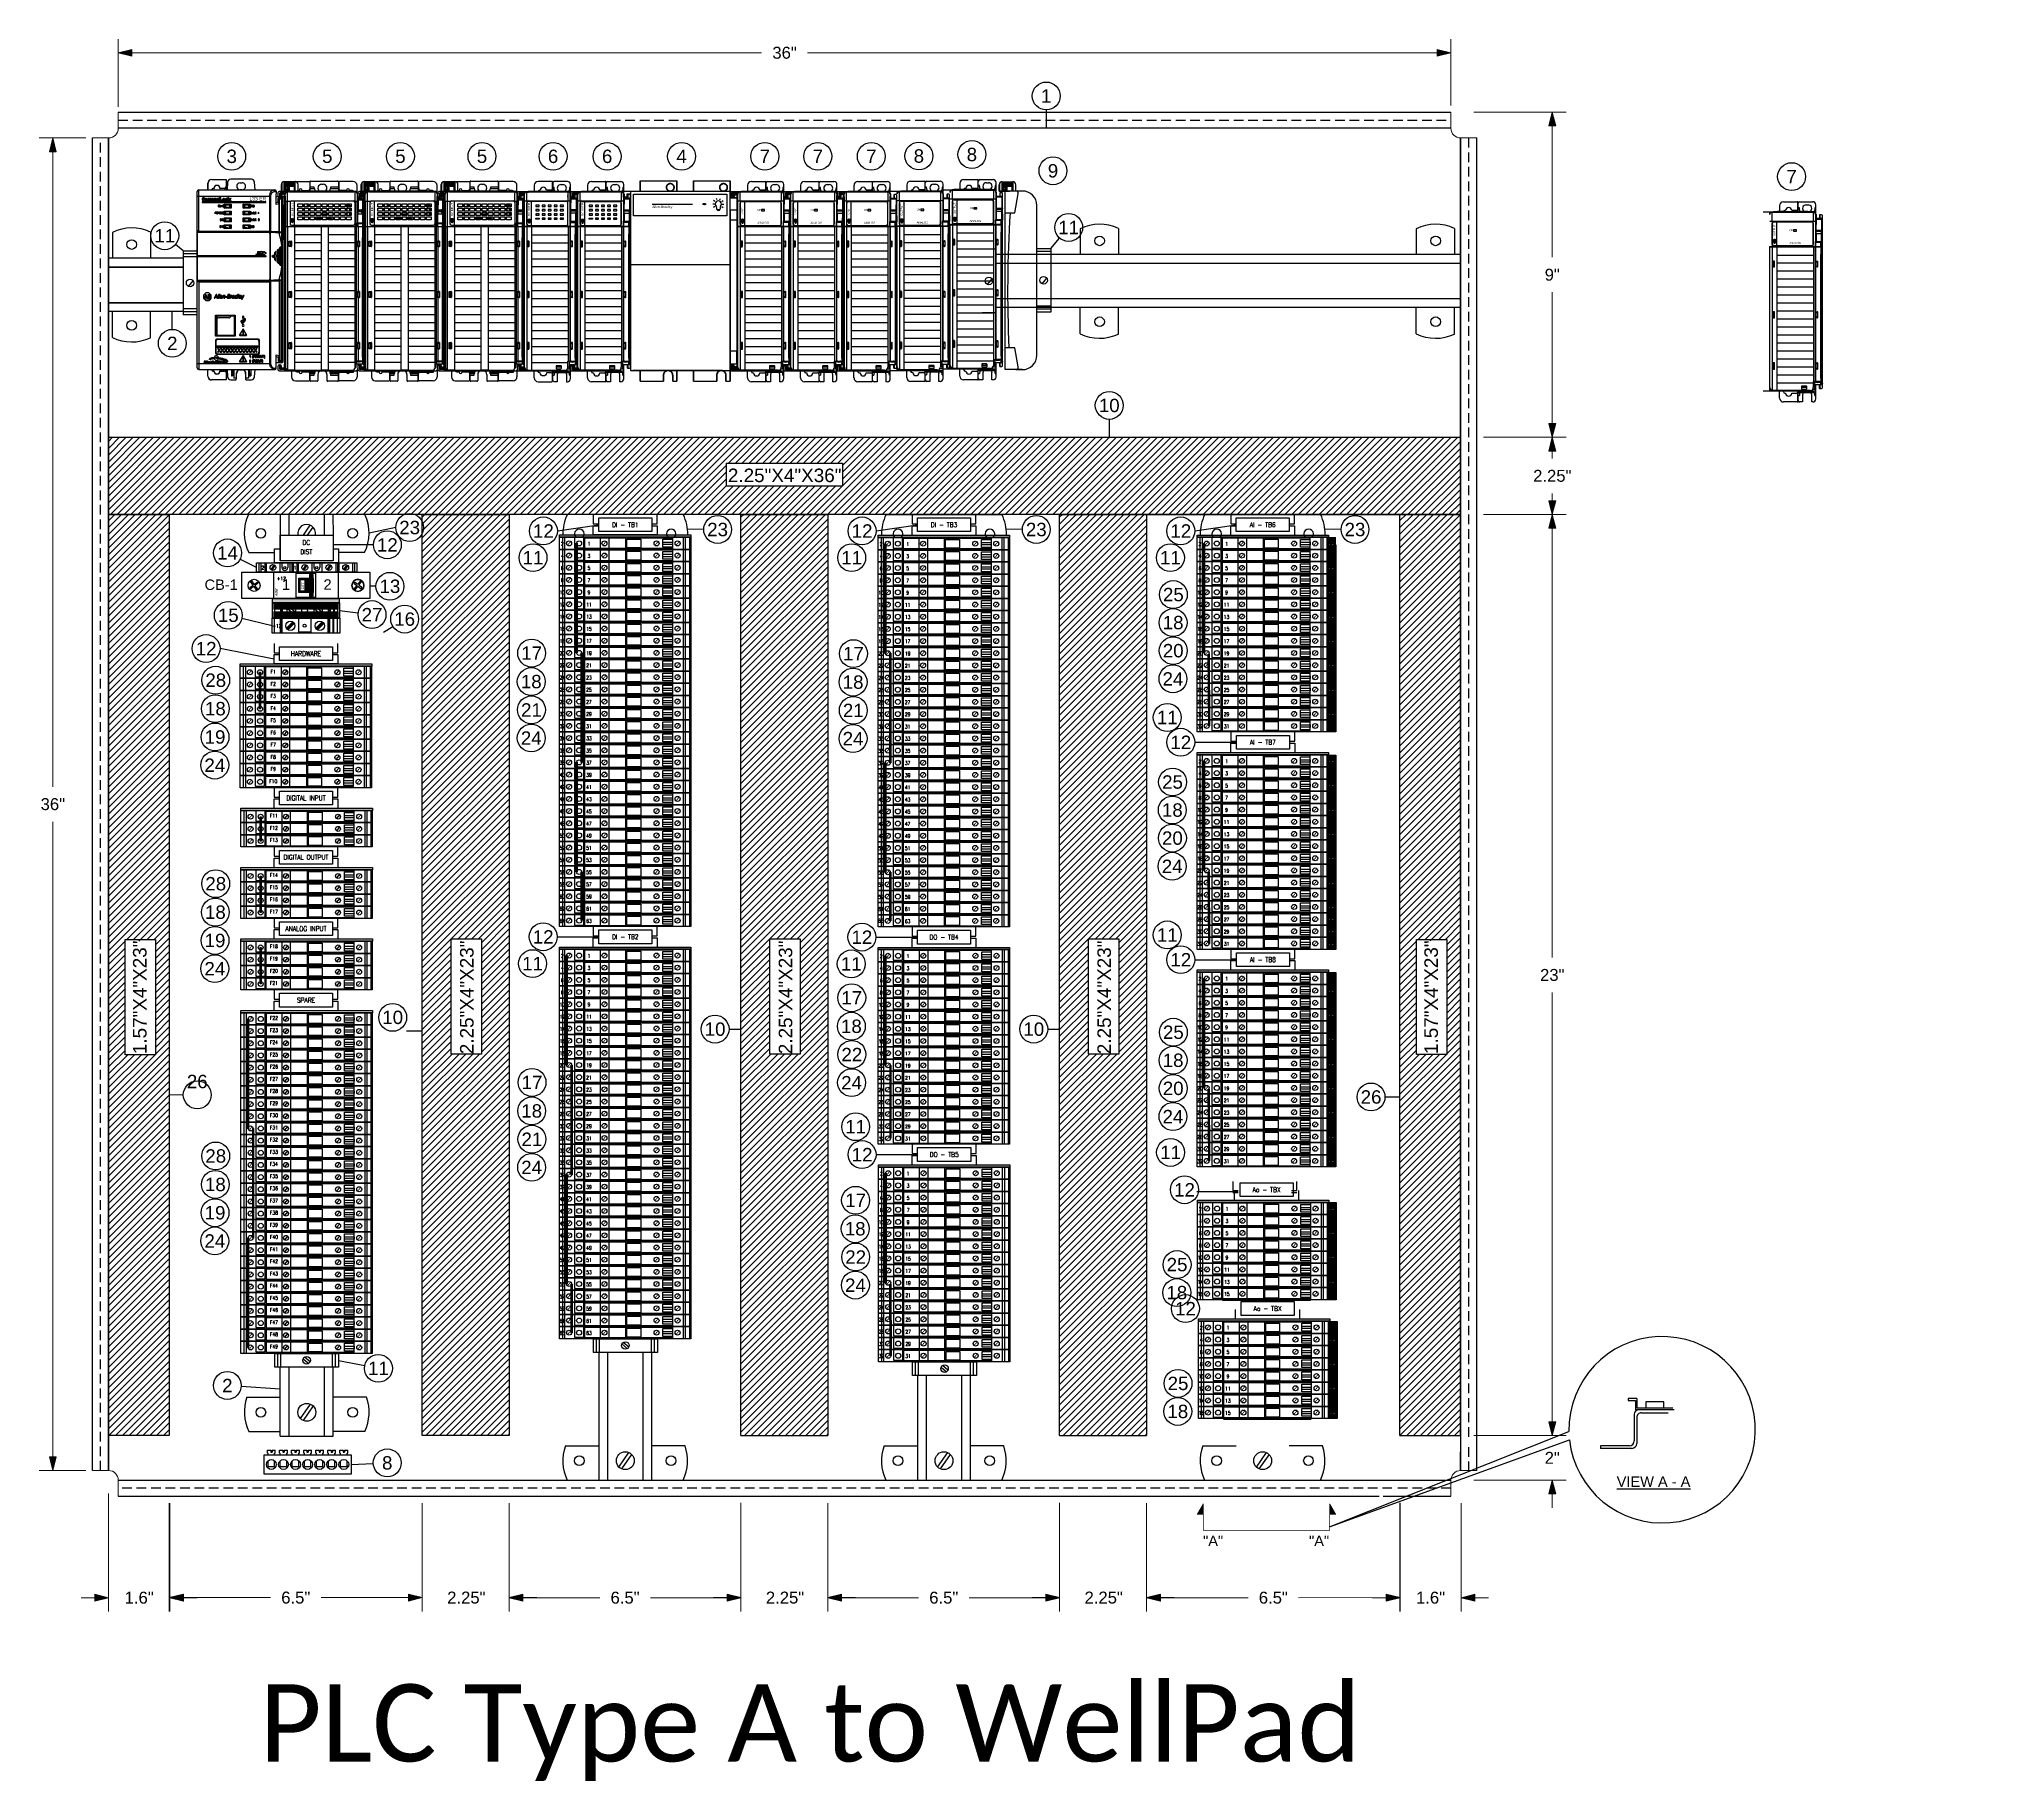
# Model space of a CAD drawing. Header units: inches. Extents: x -38 to 199, y -310 to 64.
# Drawn here: x 16 to 66.6, y 16.6 to 61.6 of the extents above; entities that cross this region are included whole.
import ezdxf
from ezdxf.enums import TextEntityAlignment as Align

# ---------------------------------------------------------------- set-up
doc = ezdxf.new("R2010")
doc.units = ezdxf.units.IN
doc.header["$MEASUREMENT"] = 0
doc.linetypes.add('HIDDEN', pattern=[0.375, 0.25, -0.125])
for name, color, linetype, lineweight in [('AM_0', 7, 'Continuous', 30), ('AM_8', 1, 'Continuous', 15), ('DIMENSION (ANSI)', 7, 'Continuous', 9), ('TEXT_TEST', 7, 'Continuous', 35)]:
    doc.layers.add(name, color=color, linetype=linetype, lineweight=lineweight)
for name, color, linetype in [('DETAIL$', 5, 'Continuous'), ('FREE-TEXT', 2, 'Continuous'), ('off-wire', 6, 'Continuous'), ('PLC', 7, 'Continuous'), ('SYMBOLS', 3, 'Continuous')]:
    doc.layers.add(name, color=color, linetype=linetype)
doc.styles.add('_ARIAL', font='arial.ttf')
doc.styles.add('FREEHAND', font='freehand.shx', dxfattribs={"oblique": 25})
doc.styles.add('HELVLS', font='arial.ttf')
doc.styles.add('Note Text (ANSI)', font='arial.ttf')
doc.styles.add('ROMANS', font='romans')
doc.styles.get("Standard").update_dxf_attribs({"font": 'arial.ttf'})
doc.styles.add('TXT', font='txt')
doc.dimstyles.new('DIM_0', dxfattribs={"dimscale": 4.75, "dimtxt": 0.065, "dimasz": 0.075, "dimexe": 0.075, "dimexo": 0.125, "dimgap": 0.0625, "dimtad": 0, "dimtih": 1, "dimtoh": 1, "dimrnd": 1e-08, "dimzin": 0, "dimdsep": 46, "dimlunit": 5, "dimtxsty": 'Note Text (ANSI)', "dimblk": 'Filled-1', "dimcen": 0.09, "dimdle": 0.45, "dimclrd": 256, "dimclre": 256, "dimclrt": 256, "dimadec": 0, "dimazin": 1, "dimtm": 1e-09, "dimtfac": 1.263158, "dimtofl": 0, "dimtmove": 0, "dimatfit": 3, "dimfxl": 1, "dimfrac": 2, "dimtolj": 1, "dimtzin": 4, "dimlwd": -1, "dimlwe": -1, "dimarcsym": 0})
doc.dimstyles.get("Standard").update_dxf_attribs({"dimtxt": 0.18, "dimasz": 0.18, "dimexe": 0.18, "dimexo": 0.0625, "dimgap": 0.09, "dimtad": 0, "dimtih": 1, "dimtoh": 1, "dimdec": 4, "dimzin": 0, "dimdsep": 46, "dimtxsty": 'Standard', "dimcen": 0.09, "dimadec": 0, "dimazin": 0, "dimtfac": 1, "dimtdec": 4, "dimtofl": 0, "dimtmove": 0, "dimatfit": 3, "dimfxl": 1, "dimtolj": 1, "dimtzin": 0, "dimarcsym": 0})

# ---------------------------------------------------------------- blocks, each defined once
blk = doc.blocks.new('11560421')
at = {"color": 8}
for p, q in [((1.225, -0.023), (-1.051, -0.023)), ((-1.051, -0.023), (-1.051, -0.294)), ((1.225, -0.294), (-1.051, -0.294)), ((-0.645, -0.023), (-0.645, -0.294)), ((-0.422, -0.023), (-0.422, -0.294)), ((1.225, -0.023), (1.225, -0.294))]:
    blk.add_line(p, q, dxfattribs=at)
blk.add_lwpolyline([(-1.7, -0.315), (-1.7, 0), (1.7, 0), (1.7, -0.315)], close=True, dxfattribs=at)
for points in [[(0.049, -0.047), (0.405, -0.047), (0.405, -0.277), (0.049, -0.277), (0.049, -0.047)], [(1.225, -0.256), (0.981, -0.256), (0.981, -0.053), (1.225, -0.053)]]:
    blk.add_lwpolyline(points, dxfattribs=at)
for centre in [(-1.45, -0.16), (-0.534, -0.16), (0.814, -0.16), (1.36, -0.16)]:
    blk.add_circle(centre, 0.0645, dxfattribs=at)
at = {"layer": 'DETAIL$', "color": 8}
blk.add_line((0.01, -0.023), (0.01, -0.294), dxfattribs=at)
for points in [[(-1.624, 0), (-1.624, -0.315)], [(-1.569, 0), (-1.569, -0.315)], [(1.504, 0), (1.504, -0.315)], [(1.559, 0), (1.559, -0.315)], [(1.664, 0), (1.664, -0.315)], [(-1.312, -0.002), (-1.312, -0.277), (-1.071, -0.277), (-1.071, -0.002)], [(0.981, -0.128), (1.225, -0.128), (1.225, -0.192), (0.981, -0.192)]]:
    blk.add_lwpolyline(points, dxfattribs=at)
at = {"layer": 'DETAIL$', "color": 8, "const_width": 0.02}
for points in [[(-1.408, -0.112), (-1.492, -0.209)], [(-0.492, -0.112), (-0.577, -0.209)], [(0.856, -0.112), (0.771, -0.209)], [(1.403, -0.112), (1.318, -0.209)]]:
    blk.add_lwpolyline(points, dxfattribs=at)
at = {"layer": 'DETAIL$', "color": 8}
blk.add_circle((-1.189, -0.16), 0.0645, dxfattribs=at)
at = {"color": 6, "style": 'TXT', "flags": 3}
for tag, p in [('MANUF', (-1.7, -0.604)), ('PART#', (-1.7, -0.846)), ('DESC', (-1.7, -1.086))]:
    blk.add_attdef(tag, p, '', height=0.125, dxfattribs=at)
blk = doc.blocks.new('11691307')
at = {"color": 8}
blk.add_lwpolyline([(-1.7, -0.059), (-1.7, 0), (1.7, 0), (1.7, -0.059)], close=True, dxfattribs=at)
at = {"color": 6, "style": 'TXT', "flags": 3}
for tag, p in [('MANUF', (-1.7, -0.348)), ('PART#', (-1.7, -0.59)), ('DESC', (-1.7, -0.83))]:
    blk.add_attdef(tag, p, '', height=0.125, dxfattribs=at)
blk = doc.blocks.new('screw head')
for p, q in [((9.451, 11.684), (9.436, 11.684)), ((9.461, 11.674), (9.461, 11.566)), ((9.461, 11.403), (9.461, 11.511)), ((9.471, 11.556), (9.55, 11.556)), ((9.55, 11.521), (9.471, 11.521)), ((9.56, 11.546), (9.56, 11.531))]:
    blk.add_line(p, q)
blk.add_lwpolyline([(9.451, 11.393), (9.436, 11.393, -0.414214), (9.426, 11.403), (9.426, 11.511, 0.414214), (9.416, 11.521), (9.336, 11.521, -0.414214), (9.326, 11.531), (9.326, 11.546, -0.414214), (9.336, 11.556), (9.416, 11.556, 0.414214), (9.426, 11.566), (9.426, 11.674)], format="xyb")
blk.add_circle((9.443, 11.539), 0.156)
for centre, start, end in [((9.436, 11.674), 90, 180), ((9.451, 11.674), 0, 90), ((9.451, 11.403), 270, 0), ((9.471, 11.566), 180, 270), ((9.471, 11.511), 90, 180), ((9.55, 11.546), 0, 90), ((9.55, 11.531), 270, 0)]:
    blk.add_arc(centre, 0.01, start, end)
blk = doc.blocks.new('ABB CB')
h = blk.add_hatch(color=256)
h.paths.add_polyline_path([(10.975, 11.871), (10.882, 11.871), (10.882, 11.778), (10.6, 11.778), (10.6, 11.403), (10.882, 11.403), (10.882, 11.309), (10.975, 11.309)])
h.paths.add_polyline_path([(10.758, 11.437), (10.64, 11.437), (10.64, 11.743), (10.758, 11.743)], flags=16)
h.paths.add_polyline_path([(10.753, 11.474), (10.753, 11.706), (10.644, 11.706), (10.644, 11.474)], flags=8)
for points in [[(9.131, 11.934), (12.443, 11.934), (12.443, 11.247), (9.131, 11.247)], [(9.943, 11.247), (11.631, 11.247), (11.631, 11.934), (9.943, 11.934)], [(10.537, 11.906), (11.037, 11.906), (11.037, 11.274), (10.537, 11.274)], [(10.64, 11.743), (10.758, 11.743), (10.758, 11.437), (10.64, 11.437)]]:
    blk.add_lwpolyline(points, close=True)
for points in [[(10.882, 11.403), (10.6, 11.403), (10.6, 11.778), (10.882, 11.778)], [(10.882, 11.403), (10.882, 11.309), (10.975, 11.309), (10.975, 11.871), (10.882, 11.871), (10.882, 11.778)], [(10.975, 11.778), (10.975, 11.403)]]:
    blk.add_lwpolyline(points)
blk.add_circle((12.131, 11.59), 0.156)
at = {"rotation": 36.79133963639027}
blk.add_blockref('screw head', (8.791, -3.306), dxfattribs=at)
at = {"xscale": -1, "rotation": 323.2086603636097}
blk.add_blockref('screw head', (12.783, -3.306), dxfattribs=at)
at = {"style": 'HELVLS'}
blk.add_text('OFF', height=0.07, rotation=90, dxfattribs=at).set_placement((10.699, 11.59), align=Align.MIDDLE)
at = {"style": 'FREEHAND', "oblique": 25}
blk.add_text('ABB', height=0.07, rotation=90, dxfattribs=at).set_placement((10.02, 11.3), align=Align.MIDDLE_LEFT)
at = {"color": 6, "style": 'TXT', "flags": 3}
for tag, p in [('MANUF', (9.007, 10.957)), ('PART#', (9.006, 10.715)), ('DESC', (9.007, 10.475))]:
    blk.add_attdef(tag, p, '', height=0.125, dxfattribs=at)
blk = doc.blocks.new('11512017')
at = {"color": 8}
for p, q in [((-0.506, -0.259), (-0.34, -0.096)), ((-0.495, -0.274), (-0.325, -0.107)), ((-0.481, -0.288), (-0.311, -0.121)), ((-0.465, -0.3), (-0.3, -0.137)), ((0.258, -0.259), (0.423, -0.096)), ((0.269, -0.274), (0.439, -0.107)), ((0.282, -0.288), (0.452, -0.121)), ((0.298, -0.3), (0.463, -0.137))]:
    blk.add_line(p, q, dxfattribs=at)
blk.add_lwpolyline([(0.875, 0), (0.875, -0.394), (-0.875, -0.394), (-0.875, 0)], close=True, dxfattribs=at)
blk.add_lwpolyline([(0.124, 0), (0.124, -0.362), (-0.18, -0.362), (-0.18, 0)], dxfattribs=at)
for centre in [(-0.403, -0.198), (0.36, -0.198)]:
    blk.add_circle(centre, 0.12, dxfattribs=at)
at = {"layer": 'DETAIL$', "color": 8}
for p, q in [((-0.501, -0.267), (-0.332, -0.101)), ((-0.488, -0.282), (-0.318, -0.114)), ((-0.474, -0.294), (-0.305, -0.128)), ((0.263, -0.267), (0.431, -0.101)), ((0.275, -0.282), (0.446, -0.114)), ((0.29, -0.294), (0.458, -0.128))]:
    blk.add_line(p, q, dxfattribs=at)
for points in [[(-0.809, -0.394), (-0.809, 0)], [(-0.66, -0.394), (-0.66, 0)], [(-0.638, -0.394), (-0.638, 0)], [(-0.612, -0.394), (-0.612, 0)], [(0.574, -0.394), (0.574, 0)], [(0.6, -0.394), (0.6, 0)], [(0.622, -0.394), (0.622, 0)], [(0.704, -0.394), (0.704, 0)], [(0.726, -0.394), (0.726, 0)], [(0.815, -0.394), (0.815, 0)]]:
    blk.add_lwpolyline(points, dxfattribs=at)
blk.add_circle((-0.035, -0.198), 0.0397, dxfattribs=at)
at = {"color": 6, "style": 'TXT', "flags": 3}
for tag, p in [('MANUF', (-0.875, -0.683)), ('PART#', (-0.875, -0.925)), ('DESC', (-0.875, -1.165))]:
    blk.add_attdef(tag, p, '', height=0.125, dxfattribs=at)
blk = doc.blocks.new('10331220')
at = {"color": 9}
blk.add_lwpolyline([(-0.863, -0.11), (-0.863, 0), (0.863, 0), (0.863, -0.11)], close=True, dxfattribs=at)
at = {"color": 6, "style": 'TXT', "flags": 3}
for tag, p in [('MANUF', (-0.863, -0.399)), ('PART#', (-0.863, -0.641)), ('DESC', (-0.863, -0.881))]:
    blk.add_attdef(tag, p, '', height=0.125, dxfattribs=at)
blk = doc.blocks.new('16511510')
blk.add_lwpolyline([(-0.865, -0.394), (-0.865, 0), (0.865, 0), (0.865, -0.394)], close=True)
for points in [[(-0.638, 0), (-0.638, -0.394)], [(0.596, 0), (0.596, -0.394)]]:
    blk.add_lwpolyline(points)
at = {"color": 2, "const_width": 0.15}
blk.add_lwpolyline([(-0.846, -0.099), (0.848, -0.099)], dxfattribs=at)
at = {"color": 92, "const_width": 0.15}
blk.add_lwpolyline([(-0.846, -0.295), (0.848, -0.295)], dxfattribs=at)
for centre in [(-0.377, -0.198), (0.315, -0.198)]:
    blk.add_circle(centre, 0.107)
at = {"layer": 'DETAIL$'}
for points in [[(-0.811, 0), (-0.811, -0.394)], [(-0.661, 0), (-0.661, -0.394)], [(-0.613, 0), (-0.613, -0.394)], [(0.574, 0), (0.574, -0.394)], [(0.622, 0), (0.622, -0.394)], [(0.708, 0), (0.708, -0.394)], [(0.732, 0), (0.732, -0.394)], [(0.815, 0), (0.815, -0.394)], [(-0.474, -0.153), (-0.317, -0.286)], [(-0.28, -0.241), (-0.435, -0.108)], [(0.219, -0.153), (0.375, -0.286)], [(0.412, -0.241), (0.257, -0.108)]]:
    blk.add_lwpolyline(points, dxfattribs=at)
blk.add_circle((-0.035, -0.198), 0.075, dxfattribs=at)
at = {"color": 6, "style": 'TXT', "flags": 3}
for tag, p in [('MANUF', (-0.865, -0.683)), ('PART#', (-0.865, -0.925)), ('DESC', (-0.865, -1.165))]:
    blk.add_attdef(tag, p, '', height=0.125, dxfattribs=at)
blk = doc.blocks.new('11527122')
at = {"color": 8}
blk.add_lwpolyline([(-1.3, -0.238), (-1.3, 0), (1.3, 0), (1.3, -0.238)], close=True, dxfattribs=at)
for points in [[(-1.182, 0), (-1.182, -0.238)], [(-1.068, 0), (-1.068, -0.238)], [(-0.695, 0), (-0.695, -0.238)], [(-0.434, 0), (-0.434, -0.238)], [(-0.363, 0), (-0.363, -0.238)], [(-0.236, 0), (-0.236, -0.238)], [(0.131, 0), (0.131, -0.238)], [(0.392, 0), (0.392, -0.238)], [(0.755, 0), (0.755, -0.238)], [(0.82, 0), (0.82, -0.238)], [(1.241, 0), (1.241, -0.238)]]:
    blk.add_lwpolyline(points, dxfattribs=at)
for centre in [(-0.872, -0.121), (-0.048, -0.121), (0.577, -0.121), (1.011, -0.121)]:
    blk.add_circle(centre, 0.0757, dxfattribs=at)
at = {"layer": 'DETAIL$', "color": 8}
for p, q in [((-0.844, -0.051), (-0.926, -0.175)), ((-0.819, -0.068), (-0.901, -0.191)), ((-0.019, -0.051), (-0.101, -0.175)), ((0.006, -0.068), (-0.077, -0.191)), ((0.606, -0.051), (0.524, -0.175)), ((0.631, -0.068), (0.548, -0.191)), ((1.04, -0.051), (0.957, -0.175)), ((1.064, -0.068), (0.982, -0.191))]:
    blk.add_line(p, q, dxfattribs=at)
for points in [[(-1.233, 0), (-1.233, -0.238)], [(-1.083, 0), (-1.083, -0.238)], [(-1.048, 0), (-1.048, -0.238)], [(-0.64, 0), (-0.64, -0.12)], [(-0.488, 0), (-0.488, -0.12)], [(-0.383, 0), (-0.383, -0.238)], [(-0.348, 0), (-0.348, -0.238)], [(-0.256, 0), (-0.256, -0.238)], [(-0.221, 0), (-0.221, -0.238)], [(0.187, 0), (0.187, -0.12)], [(0.339, 0), (0.339, -0.12)], [(0.8, 0), (0.8, -0.238)], [(0.835, 0), (0.835, -0.238)], [(1.186, 0), (1.186, -0.238)]]:
    blk.add_lwpolyline(points, dxfattribs=at)
for centre in [(-0.564, -0.121), (0.263, -0.121)]:
    blk.add_circle(centre, 0.03, dxfattribs=at)
for centre in [(-0.564, -0.121), (0.263, -0.121)]:
    blk.add_arc(centre, 0.0752, 180, 0, dxfattribs=at)
at = {"color": 6, "style": 'TXT', "flags": 3}
for tag, p in [('MANUF', (-1.3, -0.527)), ('PART#', (-1.3, -0.769)), ('DESC', (-1.3, -1.009))]:
    blk.add_attdef(tag, p, '', height=0.125, dxfattribs=at)
blk = doc.blocks.new('A$C6892190E')
at = {"color": 8}
for p, q in [((1.226, -0.177), (-1.05, -0.177)), ((-1.05, -0.177), (-1.05, -0.448)), ((1.226, -0.448), (-1.05, -0.448)), ((-0.643, -0.177), (-0.643, -0.448)), ((-0.421, -0.177), (-0.421, -0.448)), ((0.012, -0.177), (0.012, -0.448)), ((1.226, -0.177), (1.226, -0.448))]:
    blk.add_line(p, q, dxfattribs=at)
blk.add_lwpolyline([(-1.699, -0.469), (-1.699, -0.154), (1.701, -0.154), (1.701, -0.469)], close=True, dxfattribs=at)
for points in [[(-0.491, -0.266), (-0.575, -0.364)], [(0.05, -0.201), (0.406, -0.201), (0.406, -0.431), (0.05, -0.431), (0.05, -0.201)], [(0.857, -0.266), (0.773, -0.364)], [(1.227, -0.411), (0.982, -0.411), (0.982, -0.207), (1.227, -0.207)], [(0.982, -0.283), (1.227, -0.283), (1.227, -0.347), (0.982, -0.347)]]:
    blk.add_lwpolyline(points, dxfattribs=at)
for centre in [(-1.449, -0.315), (-0.533, -0.315), (0.815, -0.315), (1.362, -0.315)]:
    blk.add_circle(centre, 0.0645, dxfattribs=at)
at = {"layer": 'DETAIL$', "color": 8}
for points in [[(-1.622, -0.154), (-1.622, -0.469)], [(-1.567, -0.154), (-1.567, -0.469)], [(-1.311, -0.157), (-1.311, -0.431), (-1.069, -0.431), (-1.069, -0.157)], [(1.506, -0.154), (1.506, -0.469)], [(1.561, -0.154), (1.561, -0.469)], [(1.666, -0.154), (1.666, -0.469)]]:
    blk.add_lwpolyline(points, dxfattribs=at)
at = {"layer": 'DETAIL$', "color": 8, "const_width": 0.02}
for points in [[(-1.406, -0.266), (-1.491, -0.364)], [(1.404, -0.266), (1.32, -0.364)]]:
    blk.add_lwpolyline(points, dxfattribs=at)
at = {"layer": 'DETAIL$', "color": 8}
blk.add_circle((-1.188, -0.315), 0.0645, dxfattribs=at)
blk = doc.blocks.new('A$C595E315F')
at = {"color": 8}
for p, q in [((-0.579, -0.36), (-0.579, 0)), ((-0.579, 0), (1.077, 0)), ((1.077, 0), (1.077, -0.36)), ((1.077, -0.36), (-0.579, -0.36))]:
    blk.add_line(p, q, dxfattribs=at)
for p, q in [((-0.501, -0.36), (-0.501, 0)), ((-0.423, -0.36), (-0.423, 0)), ((0.922, -0.36), (0.922, 0)), ((0.999, -0.36), (0.999, 0))]:
    blk.add_line(p, q)
blk.add_circle((0.249, -0.177), 0.0976, dxfattribs=at)
at = {"layer": 'DETAIL$', "color": 8}
for points in [[(0.16, -0.137), (0.302, -0.259)], [(0.338, -0.218), (0.194, -0.096)]]:
    blk.add_lwpolyline(points, dxfattribs=at)
blk = doc.blocks.new('*D84')
at = {"layer": 'DEFPOINTS', "color": 0, "transparency": 16777216}
for p in [(17.836, 50.075), (52.836, 50.351), (52.836, 50.075)]:
    blk.add_point(p, dxfattribs=at)
at = {"layer": 'AM_0', "color": 3, "transparency": 16777216, "insert": (35.336, 50.351), "char_height": 0.35, "attachment_point": 5}
blk.add_mtext('\\A1;2.25"X4"X36"', dxfattribs=at)
blk = doc.blocks.new('_NONE')
at = {"color": 0, "linetype": 'ByBlock'}
blk.add_circle((0, 0), 0.25, dxfattribs=at)
blk = doc.blocks.new('Filled-1')
at = {"color": 0}
for p, q in [((0, 0), (-1, 0.25)), ((-1, 0.25), (-1, -0.25)), ((-1, 0), (0, 0)), ((-1, -0.25), (0, 0))]:
    blk.add_line(p, q, dxfattribs=at)
blk.add_solid([(-1, -0.25), (0, 0), (-1, 0.25)], dxfattribs=at)
blk = doc.blocks.new('*D118')
at = {"layer": 'DEFPOINTS', "color": 0, "transparency": 16777216}
for p in [(52.586, 61.293), (18.083, 59.303), (52.586, 59.34)]:
    blk.add_point(p, dxfattribs=at)
at = {"layer": 'DIMENSION (ANSI)', "transparency": 16777216}
for p, q in [((18.083, 59.897), (18.083, 61.649)), ((18.439, 61.293), (34.74, 61.293)), ((52.23, 61.293), (35.929, 61.293)), ((52.586, 59.933), (52.586, 61.649))]:
    blk.add_line(p, q, dxfattribs=at)
at = {"layer": 'DIMENSION (ANSI)', "transparency": 16777216, "xscale": 0.35625, "yscale": 0.35625, "zscale": 0.35625, "rotation": 180}
blk.add_blockref('Filled-1', (18.083, 61.293), dxfattribs=at)
at = {"layer": 'DIMENSION (ANSI)', "transparency": 16777216, "xscale": 0.35625, "yscale": 0.35625, "zscale": 0.35625}
blk.add_blockref('Filled-1', (52.586, 61.293), dxfattribs=at)
at = {"layer": 'DIMENSION (ANSI)', "transparency": 16777216, "insert": (35.334, 61.293), "char_height": 0.3088, "attachment_point": 5, "style": 'Note Text (ANSI)'}
blk.add_mtext('\\A1;36"', dxfattribs=at)
blk = doc.blocks.new('*D83')
at = {"layer": 'DEFPOINTS', "color": 0, "transparency": 16777216}
for p in [(17.836, 59.09), (16.391, 24.59), (17.836, 24.59)]:
    blk.add_point(p, dxfattribs=at)
at = {"layer": 'DIMENSION (ANSI)', "transparency": 16777216}
for p, q in [((17.242, 59.09), (16.035, 59.09)), ((16.391, 58.733), (16.391, 42.294)), ((16.391, 24.946), (16.391, 41.385)), ((17.242, 24.59), (16.035, 24.59))]:
    blk.add_line(p, q, dxfattribs=at)
at = {"layer": 'DIMENSION (ANSI)', "transparency": 16777216, "xscale": 0.35625, "yscale": 0.35625, "zscale": 0.35625}
for p, rotation in [((16.391, 59.09), 90), ((16.391, 24.59), 270)]:
    blk.add_blockref('Filled-1', p, dxfattribs=dict(at, rotation=rotation))
at = {"layer": 'DIMENSION (ANSI)', "transparency": 16777216, "insert": (16.391, 41.84), "char_height": 0.3088, "attachment_point": 5, "style": 'Note Text (ANSI)'}
blk.add_mtext('\\A1;36"', dxfattribs=at)
blk = doc.blocks.new('DI32')
at = {"layer": 'PLC', "color": 7, "linetype": 'Continuous'}
for p, q in [((0, -0.107), (0, 0)), ((0.276, 0.02), (0.02, 0.02)), ((0.039, 0.031), (0.039, 0.02)), ((0.039, 0.031), (0.276, 0.031)), ((0.065, 0.031), (0.065, 0.02)), ((0.079, 0.031), (0.079, 0.197)), ((0.098, 0.031), (0.098, 0.249)), ((0.153, 0.031), (0.153, 0.275)), ((0.157, 0.276), (0.433, 0.276)), ((0.159, 0.031), (0.159, 0.276)), ((0.171, 0.11), (0.242, 0.15)), ((0.171, 0.11), (0.242, 0.071)), ((0.176, 0.276), (0.176, 0.113)), ((0.176, 0.108), (0.176, 0.031)), ((0.181, 0.116), (0.181, 0.276)), ((0.181, 0.031), (0.181, 0.105)), ((0.197, 0.276), (0.197, 0.124)), ((0.197, 0.096), (0.197, 0.031)), ((0.203, 0.128), (0.203, 0.276)), ((0.203, 0.031), (0.203, 0.093)), ((0.218, 0.276), (0.218, 0.136)), ((0.218, 0.084), (0.218, 0.031)), ((0.224, 0.02), (0.239, 0.006)), ((0.225, 0.14), (0.225, 0.276)), ((0.225, 0.031), (0.225, 0.08)), ((0.276, 0.014), (0.23, 0.014)), ((1.99, 0.006), (0.239, 0.006)), ((0.24, 0.276), (0.24, 0.148)), ((0.24, 0.072), (0.24, 0.031)), ((0.242, 0.15), (0.242, 0.071)), ((0.248, 0.031), (0.248, 0.276)), ((0.262, 0.276), (0.262, 0.031)), ((0.272, 0.031), (0.272, 0.276)), ((0.276, 0.01), (0.276, 0.033)), ((0.276, 0.033), (1.957, 0.033)), ((0.276, 0.033), (1.957, 0.033)), ((0.276, 0.032), (0.63, 0.032)), ((0.276, 0.032), (0.63, 0.032)), ((0.276, 0.031), (1.957, 0.031)), ((0.276, 0.03), (1.957, 0.03)), ((0.276, 0.03), (1.957, 0.03)), ((0.276, 0.01), (1.957, 0.01)), ((0.278, 0.15), (0.278, 0.039)), ((0.287, 0.15), (0.278, 0.15)), ((0.278, 0.039), (0.415, 0.039)), ((0.285, 0.276), (0.285, 0.15)), ((0.285, 0.039), (0.285, 0.033)), ((0.287, 0.177), (0.287, 0.15)), ((0.295, 0.207), (0.295, 0.276)), ((0.295, 0.033), (0.295, 0.039)), ((0.307, 0.276), (0.307, 0.221)), ((0.307, 0.177), (0.307, 0.15)), ((0.386, 0.15), (0.307, 0.15)), ((0.307, 0.039), (0.307, 0.033)), ((0.319, 0.229), (0.319, 0.276)), ((0.319, 0.15), (0.319, 0.205)), ((0.319, 0.033), (0.319, 0.039)), ((0.329, 0.276), (0.329, 0.234)), ((0.329, 0.213), (0.329, 0.15)), ((0.329, 0.039), (0.329, 0.033)), ((0.342, 0.236), (0.342, 0.276)), ((0.342, 0.15), (0.342, 0.216)), ((0.342, 0.033), (0.342, 0.039)), ((0.352, 0.276), (0.352, 0.236)), ((0.352, 0.216), (0.352, 0.15)), ((0.352, 0.039), (0.352, 0.033)), ((0.365, 0.233), (0.365, 0.276)), ((0.365, 0.15), (0.365, 0.212)), ((0.365, 0.033), (0.365, 0.039)), ((0.373, 0.276), (0.373, 0.23)), ((0.373, 0.206), (0.373, 0.15)), ((0.373, 0.039), (0.373, 0.033)), ((0.386, 0.15), (0.386, 0.177)), ((0.388, 0.219), (0.388, 0.276)), ((0.388, 0.033), (0.388, 0.039)), ((0.395, 0.276), (0.395, 0.211)), ((0.395, 0.039), (0.395, 0.033)), ((0.406, 0.15), (0.406, 0.177)), ((0.415, 0.15), (0.406, 0.15)), ((0.41, 0.15), (0.41, 0.276)), ((0.41, 0.033), (0.41, 0.039)), ((0.415, 0.276), (0.415, 0.033)), ((0.415, 0.039), (0.415, 0.15)), ((0.431, 0.033), (0.431, 0.276)), ((0.439, 0.033), (0.439, 0.275)), ((0.441, 0.276), (0.799, 0.276)), ((0.512, 0.033), (0.512, 0.197)), ((0.512, 0.047), (0.539, 0.047)), ((0.618, 0.047), (0.78, 0.047)), ((0.63, 0.032), (0.63, 0.031)), ((0.787, 0.031), (0.787, 0.032)), ((0.787, 0.032), (1.417, 0.032)), ((0.787, 0.032), (1.417, 0.032)), ((0.819, 0.256), (0.819, 0.033)), ((0.827, 0.033), (0.827, 0.27)), ((0.932, 0.127), (0.827, 0.127)), ((0.827, 0.099), (0.933, 0.099)), ((0.846, 0.289), (1.535, 0.289)), ((1.12, 0.205), (1.163, 0.205)), ((1.35, 0.099), (1.555, 0.099)), ((1.555, 0.127), (1.352, 0.127)), ((1.417, 0.032), (1.417, 0.031)), ((1.555, 0.27), (1.555, 0.033)), ((1.563, 0.256), (1.563, 0.033)), ((1.575, 0.031), (1.575, 0.032)), ((1.575, 0.032), (1.957, 0.032)), ((1.575, 0.032), (1.957, 0.032)), ((1.941, 0.276), (1.583, 0.276)), ((1.764, 0.047), (1.602, 0.047)), ((1.902, 0.047), (1.843, 0.047)), ((1.957, 0.033), (1.957, 0.01)), ((1.957, 0.031), (1.976, 0.031)), ((1.996, 0.02), (1.957, 0.02)), ((1.957, 0.014), (1.999, 0.014)), ((1.976, 0.031), (1.976, 0.02)), ((1.99, 0.006), (1.999, 0.014)), ((1.996, 0.02), (1.996, 0.014)), ((2.039, 0), (2.039, 0.177)), ((0.02, -0.134), (0.02, -0.127)), ((0.044, -0.128), (0.02, -0.127)), ((0.057, -0.134), (0.02, -0.134)), ((0.035, -0.03), (0.035, -0.107)), ((0.064, -0.058), (0.035, -0.03)), ((0.035, -0.107), (0.064, -0.108)), ((0.05, -0.134), (0.044, -0.128)), ((0.051, -0.014), (0.08, -0.042)), ((0.138, -0.014), (0.051, -0.014)), ((0.064, -0.062), (0.064, -0.108)), ((0.077, -0.075), (0.064, -0.062)), ((0.064, -0.108), (0.07, -0.114)), ((0.077, -0.114), (0.07, -0.114)), ((0.077, -0.075), (0.077, -0.114)), ((0.079, -0.11), (0.079, -0.067)), ((0.079, -0.11), (0.157, -0.11)), ((0.083, -0.042), (0.096, -0.055)), ((0.138, -0.042), (0.083, -0.042)), ((0.083, -0.465), (0.083, -0.52)), ((0.094, -0.531), (0.094, -0.453)), ((0.094, -0.453), (0.138, -0.453)), ((0.138, -0.055), (0.096, -0.055)), ((0.098, -0.11), (0.098, -0.055)), ((0.138, -0.014), (0.138, -0.055)), ((0.138, -0.453), (0.138, -0.531)), ((0.157, -0.157), (0.157, -0.038)), ((0.165, -0.157), (0.157, -0.157)), ((0.157, -1.236), (0.157, -0.331)), ((0.165, -4.606), (0.165, -0.039)), ((0.18, -0.054), (0.165, -0.039)), ((0.17, -0.079), (0.165, -0.079)), ((0.171, -0.059), (0.17, -0.079)), ((0.171, -0.045), (0.171, -0.059)), ((0.183, -0.231), (0.183, -0.886)), ((0.183, -0.231), (0.325, -0.231)), ((0.242, -0.231), (0.242, -0.216)), ((0.242, -0.886), (0.242, -0.231)), ((0.303, -0.266), (0.303, -0.817)), ((0.343, -0.226), (1.945, -0.226)), ((0.508, -0.38), (0.508, -0.305)), ((0.508, -0.305), (0.626, -0.305)), ((0.626, -0.38), (0.508, -0.38)), ((0.508, -0.49), (0.508, -0.415)), ((0.508, -0.415), (0.626, -0.415)), ((0.626, -0.49), (0.508, -0.49)), ((0.626, -0.305), (0.626, -0.38)), ((0.626, -0.415), (0.626, -0.49)), ((0.665, -0.38), (0.665, -0.305)), ((0.665, -0.305), (0.783, -0.305)), ((0.783, -0.38), (0.665, -0.38)), ((0.665, -0.49), (0.665, -0.415)), ((0.665, -0.415), (0.783, -0.415)), ((0.783, -0.49), (0.665, -0.49)), ((0.669, -0.305), (0.669, -0.38)), ((0.669, -0.415), (0.669, -0.49)), ((0.756, -0.38), (0.756, -0.305)), ((0.783, -0.305), (0.783, -0.38)), ((0.783, -0.415), (0.783, -0.49)), ((0.823, -0.38), (0.823, -0.305)), ((0.823, -0.305), (0.941, -0.305)), ((0.941, -0.38), (0.823, -0.38)), ((0.823, -0.49), (0.823, -0.415)), ((0.823, -0.415), (0.941, -0.415)), ((0.941, -0.49), (0.823, -0.49)), ((0.941, -0.305), (0.941, -0.38)), ((0.941, -0.415), (0.941, -0.49)), ((0.98, -0.38), (0.98, -0.305)), ((0.98, -0.305), (1.098, -0.305)), ((1.098, -0.38), (0.98, -0.38)), ((0.98, -0.49), (0.98, -0.415)), ((0.98, -0.415), (1.098, -0.415)), ((1.098, -0.49), (0.98, -0.49)), ((1.098, -0.305), (1.098, -0.38)), ((1.098, -0.415), (1.098, -0.49)), ((1.138, -0.38), (1.138, -0.305)), ((1.138, -0.305), (1.256, -0.305)), ((1.256, -0.38), (1.138, -0.38)), ((1.138, -0.49), (1.138, -0.415)), ((1.138, -0.415), (1.256, -0.415)), ((1.256, -0.49), (1.138, -0.49)), ((1.256, -0.305), (1.256, -0.38)), ((1.256, -0.415), (1.256, -0.49)), ((1.295, -0.38), (1.295, -0.305)), ((1.295, -0.305), (1.413, -0.305)), ((1.413, -0.38), (1.295, -0.38)), ((1.295, -0.49), (1.295, -0.415)), ((1.295, -0.415), (1.413, -0.415)), ((1.413, -0.49), (1.295, -0.49)), ((1.413, -0.305), (1.413, -0.38)), ((1.413, -0.415), (1.413, -0.49)), ((1.453, -0.38), (1.453, -0.305)), ((1.453, -0.305), (1.571, -0.305)), ((1.571, -0.38), (1.453, -0.38)), ((1.453, -0.49), (1.453, -0.415)), ((1.453, -0.415), (1.571, -0.415)), ((1.571, -0.49), (1.453, -0.49)), ((1.571, -0.305), (1.571, -0.38)), ((1.571, -0.415), (1.571, -0.49)), ((1.61, -0.38), (1.61, -0.305)), ((1.61, -0.305), (1.728, -0.305)), ((1.728, -0.38), (1.61, -0.38)), ((1.61, -0.49), (1.61, -0.415)), ((1.61, -0.415), (1.728, -0.415)), ((1.728, -0.49), (1.61, -0.49)), ((1.728, -0.305), (1.728, -0.38)), ((1.728, -0.415), (1.728, -0.49)), ((1.768, -0.38), (1.768, -0.305)), ((1.768, -0.305), (1.886, -0.305)), ((1.886, -0.38), (1.768, -0.38)), ((1.768, -0.49), (1.768, -0.415)), ((1.768, -0.415), (1.886, -0.415)), ((1.886, -0.49), (1.768, -0.49)), ((1.783, -0.38), (1.783, -0.335)), ((1.783, -0.335), (1.854, -0.335)), ((1.783, -0.378), (1.799, -0.378)), ((1.783, -0.49), (1.783, -0.415)), ((1.839, -0.417), (1.839, -0.49)), ((1.854, -0.335), (1.854, -0.38)), ((1.854, -0.415), (1.854, -0.49)), ((1.886, -0.305), (1.886, -0.38)), ((1.886, -0.415), (1.886, -0.49)), ((1.963, -0.231), (2.038, -0.231)), ((1.984, -0.266), (1.984, -0.817)), ((1.987, -0.231), (1.987, -0.886)), ((2.038, -0.795), (2.038, -0.231)), ((2.05, -0.037), (2.041, -0.046)), ((2.041, -0.478), (2.044, -0.476)), ((2.044, -0.45), (2.048, -0.183)), ((2.049, -0.14), (2.05, -0.139)), ((2.05, -0.037), (2.05, -0.139)), ((2.055, -0.045), (2.055, -0.152)), ((2.056, -0.154), (2.192, -0.154)), ((2.063, -0.496), (2.061, -0.498)), ((2.183, -0.498), (2.061, -0.498)), ((2.063, -0.496), (2.185, -0.496)), ((2.067, -0.194), (2.064, -0.461)), ((2.187, -0.461), (2.064, -0.461)), ((2.067, -0.194), (2.19, -0.194)), ((2.07, -0.159), (2.069, -0.16)), ((2.191, -0.16), (2.069, -0.16)), ((2.07, -0.159), (2.192, -0.159)), ((2.149, -0.154), (2.149, -0.093)), ((2.151, -0.083), (2.223, -0.083)), ((2.183, -0.498), (2.185, -0.496)), ((2.187, -0.461), (2.19, -0.194)), ((2.191, -0.16), (2.192, -0.159)), ((2.21, -0.205), (2.206, -0.472)), ((2.211, -0.179), (2.21, -0.179)), ((2.211, -0.807), (2.211, -0.173)), ((2.211, -0.173), (2.217, -0.173)), ((2.217, -0.154), (2.217, -0.335)), ((2.217, -0.154), (2.224, -0.154)), ((2.217, -0.335), (2.219, -0.335)), ((2.219, -1.878), (2.219, -0.335)), ((2.224, -0.093), (2.224, -0.154)), ((0.094, -0.531), (0.138, -0.531)), ((0.157, -0.752), (0.165, -0.746)), ((0.165, -1), (0.157, -1)), ((0.17, -0.807), (0.165, -0.807)), ((0.17, -0.807), (0.171, -0.827)), ((0.171, -0.827), (0.171, -0.886)), ((0.171, -0.886), (2.185, -0.886)), ((0.178, -1.122), (0.178, -0.925)), ((0.179, -0.925), (0.178, -0.925)), ((0.179, -0.925), (0.179, -1.122)), ((0.182, -0.886), (0.182, -4.606)), ((0.185, -0.89), (0.185, -4.531)), ((0.185, -0.89), (2.185, -0.89)), ((0.244, -4.608), (0.244, -0.886)), ((0.283, -0.89), (0.283, -0.886)), ((0.303, -0.89), (0.303, -0.886)), ((0.343, -0.856), (1.945, -0.856)), ((0.362, -0.71), (0.346, -0.737)), ((0.355, -0.737), (0.346, -0.737)), ((0.355, -0.792), (0.355, -0.737)), ((0.355, -0.75), (0.355, -0.75)), ((0.355, -0.761), (0.355, -0.761)), ((0.368, -0.792), (0.355, -0.792)), ((0.377, -0.737), (0.362, -0.71)), ((0.377, -0.737), (0.368, -0.737)), ((0.368, -0.737), (0.368, -0.792)), ((0.368, -0.75), (0.368, -0.75)), ((0.368, -0.761), (0.368, -0.761)), ((0.482, -0.89), (0.482, -0.886)), ((0.508, -0.6), (0.508, -0.526)), ((0.508, -0.526), (0.626, -0.526)), ((0.626, -0.6), (0.508, -0.6)), ((0.508, -0.711), (0.508, -0.636)), ((0.508, -0.636), (0.626, -0.636)), ((0.626, -0.711), (0.508, -0.711)), ((0.541, -0.886), (0.541, -0.89)), ((0.626, -0.526), (0.626, -0.6)), ((0.626, -0.636), (0.626, -0.711)), ((0.665, -0.6), (0.665, -0.526)), ((0.665, -0.526), (0.783, -0.526)), ((0.783, -0.6), (0.665, -0.6)), ((0.665, -0.711), (0.665, -0.636)), ((0.665, -0.636), (0.783, -0.636)), ((0.783, -0.711), (0.665, -0.711)), ((0.669, -0.526), (0.669, -0.6)), ((0.669, -0.636), (0.669, -0.711)), ((0.783, -0.526), (0.783, -0.6)), ((0.783, -0.636), (0.783, -0.711)), ((0.823, -0.6), (0.823, -0.526)), ((0.823, -0.526), (0.941, -0.526)), ((0.941, -0.6), (0.823, -0.6)), ((0.823, -0.711), (0.823, -0.636)), ((0.823, -0.636), (0.941, -0.636)), ((0.941, -0.711), (0.823, -0.711)), ((0.941, -0.526), (0.941, -0.6)), ((0.941, -0.636), (0.941, -0.711)), ((0.98, -0.6), (0.98, -0.526)), ((0.98, -0.526), (1.098, -0.526)), ((1.098, -0.6), (0.98, -0.6)), ((0.98, -0.711), (0.98, -0.636)), ((0.98, -0.636), (1.098, -0.636)), ((1.098, -0.711), (0.98, -0.711)), ((1.003, -0.678), (1.003, -0.711)), ((1.003, -0.678), (1.003, -0.711)), ((1.003, -0.678), (1.003, -0.678)), ((1.024, -0.678), (1.003, -0.678)), ((1.098, -0.678), (1.003, -0.678)), ((1.035, -0.678), (1.035, -0.711)), ((1.043, -0.679), (1.043, -0.711)), ((1.098, -0.679), (1.043, -0.679)), ((1.098, -0.526), (1.098, -0.6)), ((1.098, -0.636), (1.098, -0.711)), ((1.138, -0.6), (1.138, -0.526)), ((1.138, -0.526), (1.256, -0.526)), ((1.256, -0.6), (1.138, -0.6)), ((1.138, -0.711), (1.138, -0.636)), ((1.138, -0.636), (1.256, -0.636)), ((1.143, -0.678), (1.138, -0.678)), ((1.142, -0.679), (1.138, -0.679)), ((1.256, -0.711), (1.138, -0.711)), ((1.143, -0.678), (1.142, -0.679)), ((1.142, -0.711), (1.142, -0.679)), ((1.144, -0.529), (1.143, -0.526)), ((1.143, -0.6), (1.143, -0.526)), ((1.143, -0.678), (1.143, -0.636)), ((1.238, -0.529), (1.144, -0.529)), ((1.144, -0.6), (1.144, -0.568)), ((1.144, -0.568), (1.238, -0.568)), ((1.144, -0.711), (1.144, -0.636)), ((1.238, -0.526), (1.238, -0.529)), ((1.238, -0.568), (1.238, -0.6)), ((1.238, -0.636), (1.238, -0.711)), ((1.239, -0.526), (1.239, -0.6)), ((1.239, -0.636), (1.239, -0.678)), ((1.239, -0.678), (1.24, -0.679)), ((1.256, -0.678), (1.239, -0.678)), ((1.24, -0.679), (1.24, -0.711)), ((1.256, -0.679), (1.24, -0.679)), ((1.256, -0.526), (1.256, -0.6)), ((1.256, -0.636), (1.256, -0.711)), ((1.295, -0.6), (1.295, -0.526)), ((1.295, -0.526), (1.413, -0.526)), ((1.413, -0.6), (1.295, -0.6)), ((1.295, -0.711), (1.295, -0.636)), ((1.295, -0.636), (1.413, -0.636)), ((1.379, -0.678), (1.295, -0.678)), ((1.339, -0.679), (1.295, -0.679)), ((1.413, -0.711), (1.295, -0.711)), ((1.339, -0.679), (1.339, -0.711)), ((1.346, -0.678), (1.346, -0.711)), ((1.379, -0.678), (1.358, -0.678)), ((1.379, -0.678), (1.379, -0.678)), ((1.379, -0.711), (1.379, -0.678)), ((1.379, -0.711), (1.379, -0.678)), ((1.413, -0.526), (1.413, -0.6)), ((1.413, -0.636), (1.413, -0.711)), ((1.453, -0.6), (1.453, -0.526)), ((1.453, -0.526), (1.571, -0.526)), ((1.571, -0.6), (1.453, -0.6)), ((1.453, -0.711), (1.453, -0.636)), ((1.453, -0.636), (1.571, -0.636)), ((1.571, -0.711), (1.453, -0.711)), ((1.571, -0.526), (1.571, -0.6)), ((1.571, -0.636), (1.571, -0.711)), ((1.61, -0.6), (1.61, -0.526)), ((1.61, -0.526), (1.728, -0.526)), ((1.728, -0.531), (1.61, -0.531)), ((1.728, -0.6), (1.61, -0.6)), ((1.61, -0.711), (1.61, -0.636)), ((1.61, -0.636), (1.728, -0.636)), ((1.728, -0.711), (1.61, -0.711)), ((1.654, -0.531), (1.654, -0.526)), ((1.728, -0.526), (1.728, -0.6)), ((1.728, -0.636), (1.728, -0.711)), ((1.768, -0.6), (1.768, -0.526)), ((1.768, -0.526), (1.886, -0.526)), ((1.783, -0.531), (1.768, -0.531)), ((1.886, -0.6), (1.768, -0.6)), ((1.768, -0.711), (1.768, -0.636)), ((1.768, -0.636), (1.886, -0.636)), ((1.886, -0.711), (1.768, -0.711)), ((1.783, -0.6), (1.783, -0.526)), ((1.783, -0.65), (1.783, -0.636)), ((1.854, -0.65), (1.783, -0.65)), ((1.789, -0.89), (1.789, -0.886)), ((1.839, -0.526), (1.839, -0.6)), ((1.839, -0.636), (1.839, -0.65)), ((1.848, -0.886), (1.848, -0.89)), ((1.854, -0.526), (1.854, -0.6)), ((1.886, -0.531), (1.854, -0.531)), ((1.854, -0.636), (1.854, -0.65)), ((1.859, -0.526), (1.859, -0.531)), ((1.886, -0.526), (1.886, -0.6)), ((1.886, -0.636), (1.886, -0.711)), ((1.984, -0.89), (1.984, -4.556)), ((2.016, -0.89), (2.016, -4.37)), ((2.028, -0.886), (2.028, -0.795)), ((2.028, -0.795), (2.211, -0.795)), ((2.028, -0.807), (2.211, -0.807)), ((2.039, -0.795), (2.04, -0.564)), ((2.041, -0.807), (2.041, -0.886)), ((2.059, -0.795), (2.06, -0.567)), ((2.182, -0.567), (2.06, -0.567)), ((2.063, -0.886), (2.063, -0.807)), ((2.063, -0.89), (2.063, -1.264)), ((2.182, -0.567), (2.182, -0.795)), ((2.185, -0.886), (2.185, -0.807)), ((2.185, -0.886), (2.185, -0.89)), ((2.185, -1.177), (2.185, -0.89)), ((2.202, -0.569), (2.201, -0.795)), ((2.201, -0.807), (2.201, -3.747)), ((2.205, -0.515), (2.203, -0.518)), ((0.178, -1.122), (0.179, -1.122)), ((0.283, -1.409), (0.283, -1.264)), ((0.283, -1.264), (0.331, -1.264)), ((0.283, -1.283), (0.311, -1.283)), ((0.283, -1.39), (0.311, -1.39)), ((0.331, -1.409), (0.283, -1.409)), ((0.323, -1.378), (0.323, -1.295)), ((0.335, -1.409), (0.335, -1.354)), ((0.343, -1.276), (0.343, -1.398)), ((2.047, -1.398), (2.047, -1.276)), ((2.106, -1.264), (2.059, -1.264)), ((2.059, -1.409), (2.106, -1.409)), ((2.063, -1.409), (2.063, -2.571)), ((2.067, -1.378), (2.067, -1.295)), ((2.079, -1.283), (2.106, -1.283)), ((2.079, -1.39), (2.106, -1.39)), ((2.106, -1.264), (2.106, -1.409)), ((2.178, -4.272), (2.178, -1.177)), ((2.185, -1.177), (2.178, -1.177)), ((2.185, -1.177), (2.185, -3.747)), ((2.208, -1.917), (2.208, -4.004)), ((2.217, -1.992), (2.208, -1.992)), ((2.219, -1.878), (2.209, -1.878)), ((2.217, -1.878), (2.217, -4.453)), ((2.208, -2.031), (2.217, -2.031)), ((0.283, -2.728), (0.283, -2.571)), ((0.283, -2.571), (0.331, -2.571)), ((0.283, -2.591), (0.311, -2.591)), ((0.283, -2.709), (0.311, -2.709)), ((0.331, -2.728), (0.283, -2.728)), ((0.323, -2.697), (0.323, -2.602)), ((0.343, -2.583), (0.343, -2.717)), ((2.047, -2.717), (2.047, -2.583)), ((2.047, -2.667), (2.067, -2.667)), ((2.073, -2.707), (2.047, -2.707)), ((2.106, -2.571), (2.059, -2.571)), ((2.059, -2.728), (2.106, -2.728)), ((2.063, -2.728), (2.063, -3.89)), ((2.067, -2.697), (2.067, -2.602)), ((2.079, -2.591), (2.106, -2.591)), ((2.079, -2.709), (2.106, -2.709)), ((2.08, -2.571), (2.08, -2.591)), ((2.08, -2.709), (2.08, -2.728)), ((2.1, -2.591), (2.1, -2.571)), ((2.1, -2.728), (2.1, -2.709)), ((2.106, -2.571), (2.106, -2.728)), ((0.283, -3.89), (0.331, -3.89)), ((0.283, -4.059), (0.283, -3.89)), ((0.283, -3.909), (0.311, -3.909)), ((0.283, -4.039), (0.311, -4.039)), ((0.323, -4.028), (0.323, -3.921)), ((0.323, -3.927), (0.335, -3.927)), ((0.343, -3.929), (0.323, -3.929)), ((0.335, -3.927), (0.335, -3.891)), ((0.343, -3.902), (0.343, -4.047)), ((2.047, -4.047), (2.047, -3.902)), ((2.047, -3.927), (2.067, -3.927)), ((2.047, -3.929), (2.067, -3.929)), ((2.047, -3.996), (2.067, -3.996)), ((2.07, -4.035), (2.047, -4.035)), ((2.106, -3.89), (2.059, -3.89)), ((2.067, -4.028), (2.067, -3.921)), ((2.079, -3.909), (2.106, -3.909)), ((2.079, -4.039), (2.106, -4.039)), ((2.08, -4.039), (2.08, -4.059)), ((2.1, -4.059), (2.1, -4.039)), ((2.106, -3.89), (2.106, -4.059)), ((2.201, -3.747), (2.185, -3.747)), ((2.185, -4.453), (2.185, -3.747)), ((2.186, -4.053), (2.186, -3.833)), ((2.201, -3.747), (2.201, -3.831)), ((2.201, -3.831), (2.202, -4.051)), ((2.21, -4.122), (2.208, -4.004)), ((0, -4.606), (0, -4.499)), ((0.02, -4.472), (0.057, -4.472)), ((0.02, -4.479), (0.02, -4.472)), ((0.02, -4.479), (0.044, -4.479)), ((0.035, -4.499), (0.064, -4.498)), ((0.035, -4.499), (0.035, -4.577)), ((0.035, -4.577), (0.064, -4.548)), ((0.044, -4.479), (0.05, -4.472)), ((0.07, -4.492), (0.064, -4.498)), ((0.064, -4.498), (0.064, -4.545)), ((0.064, -4.545), (0.077, -4.531)), ((0.07, -4.492), (0.077, -4.492)), ((0.077, -4.492), (0.077, -4.531)), ((0.096, -4.551), (0.083, -4.564)), ((0.096, -4.551), (0.138, -4.551)), ((0.138, -4.551), (0.138, -4.593)), ((0.157, -4.449), (0.165, -4.449)), ((0.157, -4.568), (0.157, -4.449)), ((0.179, -4.315), (0.178, -4.315)), ((0.178, -4.512), (0.178, -4.315)), ((0.178, -4.512), (0.179, -4.512)), ((0.179, -4.315), (0.179, -4.512)), ((0.331, -4.059), (0.283, -4.059)), ((1.987, -4.547), (1.996, -4.547)), ((1.988, -4.531), (1.988, -4.39)), ((2.016, -4.528), (1.988, -4.528)), ((1.989, -4.386), (2.016, -4.386)), ((1.996, -4.374), (2.185, -4.374)), ((1.996, -4.374), (1.996, -4.547)), ((2.185, -4.37), (2.008, -4.37)), ((2.016, -4.528), (2.016, -4.386)), ((2.028, -4.374), (2.028, -4.453)), ((2.201, -4.453), (2.028, -4.453)), ((2.055, -4.453), (2.055, -4.567)), ((2.059, -4.059), (2.106, -4.059)), ((2.063, -4.059), (2.063, -4.37)), ((2.149, -4.514), (2.149, -4.453)), ((2.151, -4.524), (2.223, -4.524)), ((2.178, -4.272), (2.185, -4.272)), ((2.186, -4.053), (2.185, -4.053)), ((2.185, -4.122), (2.189, -4.122)), ((2.185, -4.157), (2.191, -4.157)), ((2.194, -4.418), (2.185, -4.418)), ((2.187, -4.122), (2.187, -4.119)), ((2.194, -4.418), (2.191, -4.157)), ((2.205, -4.106), (2.203, -4.106)), ((2.207, -4.148), (2.21, -4.409)), ((2.217, -4.083), (2.209, -4.083)), ((2.21, -4.122), (2.217, -4.122)), ((2.217, -4.437), (2.211, -4.437)), ((2.217, -4.453), (2.224, -4.453)), ((2.224, -4.453), (2.224, -4.514)), ((0.02, -4.626), (1.996, -4.626)), ((0.08, -4.564), (0.051, -4.593)), ((0.138, -4.593), (0.051, -4.593)), ((0.138, -4.564), (0.083, -4.564)), ((0.182, -4.606), (0.165, -4.606)), ((0.264, -4.61), (1.909, -4.61)), ((0.343, -4.61), (0.343, -4.783)), ((0.362, -4.626), (0.362, -4.61)), ((0.382, -4.626), (0.382, -4.61)), ((0.441, -4.882), (0.799, -4.882)), ((0.48, -4.654), (0.539, -4.654)), ((0.618, -4.654), (0.78, -4.654)), ((0.819, -4.862), (0.819, -4.626)), ((0.827, -4.876), (0.827, -4.626)), ((0.953, -4.644), (0.827, -4.644)), ((0.827, -4.67), (0.943, -4.67)), ((0.933, -4.705), (0.827, -4.705)), ((0.827, -4.733), (0.932, -4.733)), ((1.004, -4.896), (0.846, -4.896)), ((1.024, -4.717), (1.024, -4.876)), ((1.26, -4.717), (1.26, -4.876)), ((1.535, -4.896), (1.28, -4.896)), ((1.555, -4.644), (1.33, -4.644)), ((1.34, -4.67), (1.555, -4.67)), ((1.555, -4.705), (1.35, -4.705)), ((1.352, -4.733), (1.555, -4.733)), ((1.512, -4.61), (1.512, -4.626)), ((1.531, -4.61), (1.531, -4.626)), ((1.551, -4.626), (1.551, -4.61)), ((1.555, -4.876), (1.555, -4.626)), ((1.563, -4.862), (1.563, -4.626)), ((1.941, -4.882), (1.583, -4.882)), ((1.591, -4.669), (1.591, -4.626)), ((1.937, -4.64), (1.591, -4.64)), ((1.937, -4.648), (1.591, -4.648)), ((1.937, -4.654), (1.591, -4.654)), ((1.937, -4.66), (1.591, -4.66)), ((1.937, -4.664), (1.591, -4.664)), ((1.937, -4.667), (1.591, -4.667)), ((1.937, -4.669), (1.591, -4.669)), ((1.937, -4.669), (1.591, -4.669)), ((1.937, -4.626), (1.937, -4.669)), ((2.039, -4.606), (2.039, -4.783))]:
    blk.add_line(p, q, dxfattribs=at)
at = {"layer": 'PLC'}
for p, q in [((0.421, -0.856), (0.421, -0.226)), ((0.421, -1.096), (1.114, -1.096)), ((0.421, -1.303), (1.114, -1.303)), ((0.421, -1.51), (1.114, -1.51)), ((1.291, -1.096), (1.984, -1.096)), ((1.291, -1.303), (1.984, -1.303)), ((1.291, -1.51), (1.984, -1.51)), ((0.421, -1.717), (1.114, -1.717)), ((0.421, -1.923), (1.114, -1.923)), ((1.291, -1.717), (1.984, -1.717)), ((1.291, -1.923), (1.984, -1.923)), ((0.421, -2.13), (1.114, -2.13)), ((0.421, -2.337), (1.114, -2.337)), ((1.291, -2.13), (1.984, -2.13)), ((1.291, -2.337), (1.984, -2.337)), ((0.421, -2.543), (1.114, -2.543)), ((0.421, -2.75), (1.114, -2.75)), ((0.421, -2.957), (1.114, -2.957)), ((1.291, -2.543), (1.984, -2.543)), ((1.291, -2.75), (1.984, -2.75)), ((1.291, -2.957), (1.984, -2.957)), ((0.421, -3.163), (1.114, -3.163)), ((0.421, -3.37), (1.114, -3.37)), ((1.291, -3.163), (1.984, -3.163)), ((1.291, -3.37), (1.984, -3.37)), ((0.421, -3.577), (1.114, -3.577)), ((0.421, -3.783), (1.114, -3.783)), ((0.421, -3.99), (1.114, -3.99)), ((1.291, -3.577), (1.984, -3.577)), ((1.291, -3.783), (1.984, -3.783)), ((1.291, -3.99), (1.984, -3.99)), ((0.421, -4.197), (1.114, -4.197)), ((0.421, -4.404), (1.114, -4.404)), ((1.291, -4.197), (1.984, -4.197)), ((1.291, -4.404), (1.984, -4.404))]:
    blk.add_line(p, q, dxfattribs=at)
for points in [[(0.244, -0.886), (0.421, -0.886), (0.421, -4.61), (0.244, -4.61)], [(1.114, -0.886), (1.291, -0.886), (1.291, -4.61), (1.114, -4.61)]]:
    blk.add_lwpolyline(points, close=True, dxfattribs=at)
at = {"layer": 'PLC', "color": 7, "linetype": 'Continuous'}
for centre, radius, start, end in [((0.02, 0), 0.0197, 90, 180), ((0.157, 0.197), 0.0787, 90, 180), ((0.224, -0.039), 0.059, 89.9993, 180.0002), ((0.23, -0.045), 0.059, 89.9958, 180.0037), ((0.239, -0.054), 0.0591, 90.021, 179.979), ((0.23, -0.045), 0.0594, 129.6259, 140.3741), ((0.23, -0.044), 0.0588, 123.4354, 129.6142), ((0.23, -0.045), 0.0592, 111.9998, 123.4146), ((0.23, -0.044), 0.0588, 106.6482, 111.988), ((0.23, -0.045), 0.0594, 90.068, 106.6251), ((0.346, 0.177), 0.0591, 0, 180), ((0.346, 0.177), 0.0394, 0, 180), ((0.433, 0.197), 0.0787, 0, 90), ((0.441, 0.177), 0.0984, 90, 91.3317), ((0.579, 0.047), 0.0394, 0, 180), ((0.78, 0.087), 0.0394, 270, 0), ((0.799, 0.256), 0.0197, 0, 90), ((0.846, 0.27), 0.0197, 90, 180), ((1.12, 0.11), 0.0945, 90, 235.0667), ((1.163, 0.11), 0.0945, 304.9335, 90), ((1.535, 0.27), 0.0197, 0, 90), ((1.583, 0.256), 0.0197, 90, 180), ((1.602, 0.087), 0.0394, 180, 270), ((1.803, 0.047), 0.0394, 0, 180), ((1.902, 0.008), 0.0394, 40.6738, 90), ((1.941, 0.177), 0.0984, 0, 90), ((1.99, -0.046), 0.0512, 0.021, 89.979), ((1.996, -0.039), 0.0591, 18.0226, 90), ((1.996, -0.039), 0.0585, 86.6972, 89.9958), ((1.996, -0.04), 0.0595, 72.0276, 86.6788), ((1.999, -0.037), 0.0512, 359.9961, 90.0043), ((1.996, -0.039), 0.0592, 58.9133, 71.9573), ((1.996, -0.039), 0.0589, 53.9774, 58.9045), ((1.996, -0.045), 0.0589, 50.52, 56.4626), ((1.996, -0.04), 0.0595, 36.0762, 53.9181), ((1.996, -0.045), 0.0593, 46.7705, 50.5186), ((0.02, -0.107), 0.0198, 180.075, 199.1445), ((0.02, -0.114), 0.0197, 180, 270), ((0.02, -0.107), 0.0197, 199.2206, 258.9983), ((0.021, -0.107), 0.0201, 256.0286, 266.8547), ((0.05, -0.114), 0.0197, 270.0257, 359.988), ((0.057, -0.114), 0.0197, 270, 0), ((0.083, -0.062), 0.0199, 100.2786, 169.7214), ((0.083, -0.062), 0.0191, 169.8063, 179.9989), ((0.096, -0.075), 0.0197, 90, 179.9956), ((0.083, -0.061), 0.0191, 89.9988, 100.1959), ((0.094, -0.465), 0.0118, 90, 180), ((0.138, -0.075), 0.0197, 22.5024, 90), ((0.138, -0.433), 0.0197, 270, 0), ((0.197, -0.331), 0.0394, 143.7702, 180), ((0.23, -0.045), 0.0595, 163.3914, 179.9412), ((0.229, -0.045), 0.0587, 158.0136, 163.3591), ((0.23, -0.045), 0.0592, 146.5815, 158.0007), ((0.23, -0.045), 0.0589, 140.3852, 146.5619), ((0.343, -0.266), 0.0394, 90, 180), ((1.799, -0.417), 0.0394, 72.6124, 90), ((1.799, -0.417), 0.0394, 0, 2.9491), ((1.945, -0.266), 0.0394, 0, 90), ((1.996, -0.045), 0.059, 8.3796, 46.7936), ((2.061, -0.478), 0.0197, 180.0236, 269.9764), ((1.996, -0.039), 0.0588, 32.0286, 36.019), ((2.063, -0.476), 0.0197, 180.0236, 269.9764), ((1.996, -0.039), 0.0592, 18.0418, 32.0142), ((2.069, -0.14), 0.0197, 180.0236, 269.9764), ((1.996, -0.039), 0.0595, 2.7878, 17.9645), ((1.996, -0.045), 0.0593, 5.0911, 8.4068), ((1.997, -0.045), 0.0585, 0.01, 5.0965), ((2.187, -0.093), 0.0376, 0, 180), ((2.183, -0.518), 0.0197, 0.0236, 89.9765), ((2.185, -0.515), 0.0197, 0.0235, 89.9764), ((2.191, -0.179), 0.0197, 0.0236, 89.9765), ((0.094, -0.52), 0.0118, 180, 270), ((0.138, -0.551), 0.0197, 0, 90), ((0.303, -0.906), 0.0197, 90, 125.416), ((0.343, -0.817), 0.0394, 180, 270), ((1.945, -0.817), 0.0394, 270, 0), ((2.065, -0.878), 0.0119, 281.0666, 292.0917), ((2.065, -0.878), 0.0118, 292.1642, 314.6643), ((2.148, -0.878), 0.0118, 225.3365, 247.8803), ((2.148, -0.878), 0.0119, 247.9524, 258.9648), ((0.236, -1.236), 0.0787, 180, 205.8297), ((0.311, -1.295), 0.0118, 360, 90), ((0.311, -1.378), 0.0118, 270, 0), ((0.295, -1.354), 0.0394, 0, 45.5094), ((0.331, -1.276), 0.0118, 360, 90), ((0.331, -1.398), 0.0118, 270, 360), ((2.059, -1.276), 0.0118, 90, 180), ((2.059, -1.398), 0.0118, 180, 270), ((2.079, -1.295), 0.0118, 90, 180), ((2.079, -1.378), 0.0118, 180, 270), ((0.311, -2.602), 0.0118, 0, 90), ((0.311, -2.697), 0.0118, 270, 0), ((0.331, -2.583), 0.0118, 0, 90), ((0.331, -2.717), 0.0118, 270, 360), ((2.059, -2.583), 0.0118, 90, 180), ((2.059, -2.717), 0.0118, 180, 270), ((2.079, -2.602), 0.0118, 90, 180), ((2.079, -2.697), 0.0118, 180, 270), ((0.311, -3.921), 0.0118, 0, 90), ((0.311, -4.028), 0.0118, 270, 0), ((0.331, -3.902), 0.0118, 0, 90), ((2.059, -3.902), 0.0118, 90, 180), ((2.079, -3.921), 0.0118, 90, 180), ((2.079, -4.028), 0.0118, 180, 270), ((0.02, -4.492), 0.0197, 90, 180), ((0.02, -4.499), 0.0197, 100.9966, 180.0007), ((0.021, -4.499), 0.0201, 93.1453, 103.9714), ((0.057, -4.492), 0.0197, 0, 90), ((0.05, -4.492), 0.0197, 0.018, 67.4821), ((0.083, -4.545), 0.0191, 180.0011, 190.1937), ((0.083, -4.545), 0.0199, 190.2786, 259.7214), ((0.096, -4.531), 0.0197, 180, 269.9956), ((0.138, -4.531), 0.0197, 270, 337.5), ((0.138, -4.545), 0.0195, 314.4107, 359.9688), ((0.264, -4.531), 0.0787, 180, 270), ((0.331, -4.047), 0.0118, 270, 0), ((1.909, -4.531), 0.0787, 270, 0), ((2.008, -4.39), 0.0197, 90, 180), ((1.996, -4.528), 0.0197, 270, 0), ((2.028, -4.386), 0.0118, 90, 180), ((2.059, -4.047), 0.0118, 180, 270), ((2.187, -4.514), 0.0376, 180, 0), ((2.189, -4.106), 0.0157, 270.0048, 0.0043), ((2.187, -4.106), 0.0158, 292.1852, 359.9967), ((2.195, -4.437), 0.0157, 270.0051, 0.0045), ((0.02, -4.606), 0.0197, 180, 270), ((0.083, -4.545), 0.0191, 259.8052, 270), ((0.138, -4.545), 0.0197, 269.9663, 314.4154), ((0.441, -4.783), 0.0984, 180, 270), ((0.48, -4.614), 0.0394, 197.547, 270), ((0.579, -4.654), 0.0394, 180, 0), ((0.78, -4.693), 0.0394, 0, 90), ((0.799, -4.862), 0.0197, 270, 0), ((0.846, -4.876), 0.0197, 180, 270), ((1.12, -4.717), 0.182, 149.7885, 156.2093), ((1.004, -4.876), 0.0197, 270, 0), ((1.118, -4.717), 0.0945, 106.143, 180), ((1.165, -4.717), 0.0945, 0, 73.8573), ((1.28, -4.876), 0.0197, 180, 270), ((1.163, -4.717), 0.183, 23.791, 30.2153), ((1.535, -4.876), 0.0197, 270, 0), ((1.602, -4.693), 0.0394, 107.547, 180), ((1.583, -4.862), 0.0197, 180, 270), ((1.803, -4.654), 0.0394, 203.8416, 336.1569), ((1.902, -4.614), 0.0394, 335.0882, 342.453), ((1.941, -4.783), 0.0984, 270, 0), ((1.996, -4.567), 0.0591, 270, 360)]:
    blk.add_arc(centre, radius, start, end, dxfattribs=at)
for centre, major_axis, ratio, start_param, end_param in [((2.07, -0.139), (0.0139, 0.0139), 0.999695, -3.926839, -2.356347), ((2.192, -0.173), (0.0197, 0), 0.999848, 0, 1.570796), ((2.192, -0.179), (-0.0139, -0.0139), 0.999695, 2.356347, 3.926839), ((2.197, -0.173), (0.0197, 0), 0.999848, 6.283185, 7.853982), ((1.024, -0.679), (0.0197, 0), 0.008727, 6.283185, 7.853982), ((1.144, -0.568), (0, 0.0394), 0.008727, -1.570796, -0.087266), ((1.238, -0.568), (0, 0.0394), 0.008727, 0.087266, 1.570796), ((1.358, -0.679), (0.0197, 0), 0.008727, 7.853982, 9.424778), ((0.354, -3.928), (0.0197, 0), 0.008727, -3.141593, -2.227315), ((0.185, -4.606), (-0.0197, 0), 0.999848, 0, 1.570796), ((0.201, -4.606), (0.0197, 0), 0.999848, 3.141593, 4.712389)]:
    blk.add_ellipse(centre, major_axis=major_axis, ratio=ratio, start_param=start_param, end_param=end_param, dxfattribs=at)
for points, knots in [([(0.242, -0.216), (0.242, -0.202), (0.242, -0.174), (0.241, -0.133), (0.241, -0.1), (0.241, -0.077), (0.241, -0.061), (0.24, -0.046), (0.24, -0.033), (0.24, -0.022), (0.24, -0.014), (0.24, -0.008), (0.239, -0.005), (0.239, -0.002), (0.239, 0), (0.239, 0.002), (0.239, 0.004), (0.239, 0.005), (0.239, 0.005), (0.239, 0.006)], [0, 0, 0, 0, 0.195981, 0.382875, 0.554267, 0.632256, 0.704186, 0.769433, 0.82743, 0.877672, 0.919725, 0.937563, 0.95322, 0.966669, 0.977879, 0.986825, 0.993492, 0.997875, 1, 1, 1, 1]), ([(0.933, 0.099), (0.932, 0.103), (0.931, 0.112), (0.931, 0.122), (0.932, 0.127)], [0, 0, 0, 0, 0.459317, 1, 1, 1, 1]), ([(0.933, 0.099), (0.935, 0.087), (0.942, 0.065), (0.952, 0.043), (0.958, 0.033)], [0, 0, 0, 0, 0.492394, 1, 1, 1, 1]), ([(1.326, 0.033), (1.332, 0.043), (1.342, 0.065), (1.348, 0.087), (1.35, 0.099)], [0, 0, 0, 0, 0.507607, 1, 1, 1, 1]), ([(1.352, 0.127), (1.352, 0.122), (1.352, 0.112), (1.351, 0.103), (1.35, 0.099)], [0, 0, 0, 0, 0.540683, 1, 1, 1, 1]), ([(1.987, -0.231), (1.987, -0.215), (1.987, -0.186), (1.987, -0.142), (1.987, -0.108), (1.987, -0.083), (1.988, -0.066), (1.988, -0.05), (1.988, -0.036), (1.988, -0.024), (1.988, -0.016), (1.989, -0.01), (1.989, -0.006), (1.989, -0.003), (1.989, 0), (1.989, 0.002), (1.989, 0.004), (1.99, 0.005), (1.99, 0.005), (1.99, 0.005), (1.99, 0.006)], [0, 0, 0, 0, 0.192929, 0.378592, 0.550038, 0.628384, 0.70081, 0.766641, 0.82525, 0.876093, 0.918688, 0.936767, 0.952638, 0.966269, 0.97763, 0.986692, 0.993437, 0.997862, 0.99921, 1, 1, 1, 1]), ([(0.016, -0.127), (0.018, -0.126), (0.023, -0.125), (0.03, -0.121), (0.034, -0.115), (0.035, -0.11), (0.035, -0.107)], [0, 0, 0, 0, 0.250283, 0.500496, 0.750324, 1, 1, 1, 1]), ([(0.035, -0.03), (0.035, -0.028), (0.036, -0.023), (0.039, -0.018), (0.045, -0.014), (0.049, -0.014), (0.051, -0.014)], [0, 0, 0, 0, 0.250239, 0.500033, 0.749845, 1, 1, 1, 1]), ([(0.044, -0.128), (0.046, -0.128), (0.051, -0.127), (0.058, -0.122), (0.062, -0.116), (0.064, -0.111), (0.064, -0.108)], [0, 0, 0, 0, 0.244385, 0.491772, 0.74415, 1, 1, 1, 1]), ([(0.157, -0.038), (0.157, -0.035), (0.157, -0.029), (0.153, -0.021), (0.146, -0.015), (0.141, -0.014), (0.138, -0.014)], [0, 0, 0, 0, 0.250734, 0.501214, 0.751063, 1, 1, 1, 1]), ([(0.138, -0.042), (0.14, -0.042), (0.145, -0.043), (0.15, -0.046), (0.152, -0.048)], [0, 0, 0, 0, 0.503503, 1, 1, 1, 1]), ([(0.152, -0.048), (0.153, -0.049), (0.156, -0.054), (0.157, -0.059), (0.157, -0.061)], [0, 0, 0, 0, 0.503989, 1, 1, 1, 1]), ([(0.183, -0.231), (0.183, -0.219), (0.183, -0.197), (0.182, -0.164), (0.182, -0.139), (0.182, -0.12), (0.182, -0.107), (0.181, -0.095), (0.181, -0.085), (0.181, -0.076), (0.181, -0.068), (0.18, -0.063), (0.18, -0.06), (0.18, -0.058), (0.18, -0.056), (0.18, -0.055), (0.18, -0.054), (0.18, -0.054), (0.18, -0.054)], [0, 0, 0, 0, 0.19291, 0.378564, 0.549987, 0.628321, 0.700741, 0.766558, 0.825165, 0.875998, 0.918591, 0.952536, 0.96617, 0.977534, 0.986601, 0.99336, 0.99781, 1, 1, 1, 1]), ([(2.041, -0.046), (2.041, -0.046), (2.041, -0.046), (2.041, -0.047), (2.04, -0.048), (2.04, -0.05), (2.04, -0.052), (2.04, -0.056), (2.04, -0.061), (2.039, -0.069), (2.039, -0.078), (2.039, -0.089), (2.039, -0.101), (2.038, -0.115), (2.038, -0.135), (2.038, -0.161), (2.038, -0.195), (2.038, -0.219), (2.038, -0.231)], [0, 0, 0, 0, 0.00219, 0.006639, 0.013397, 0.022463, 0.033826, 0.047459, 0.081402, 0.123994, 0.174825, 0.233431, 0.299247, 0.371666, 0.45, 0.621425, 0.807083, 1, 1, 1, 1]), ([(2.04, -0.564), (2.04, -0.559), (2.04, -0.548), (2.04, -0.532), (2.04, -0.517), (2.04, -0.506), (2.04, -0.498), (2.041, -0.493), (2.041, -0.489), (2.041, -0.485), (2.041, -0.482), (2.041, -0.481), (2.041, -0.479), (2.041, -0.479), (2.041, -0.478), (2.041, -0.478), (2.041, -0.478)], [0, 0, 0, 0, 0.198873, 0.38705, 0.558305, 0.707344, 0.771993, 0.829371, 0.879014, 0.920521, 0.953588, 0.977932, 0.986779, 0.993396, 0.997786, 1, 1, 1, 1]), ([(2.064, -0.461), (2.062, -0.461), (2.057, -0.461), (2.051, -0.459), (2.048, -0.456), (2.046, -0.455), (2.045, -0.452), (2.044, -0.451), (2.044, -0.45)], [0, 0, 0, 0, 0.307447, 0.58504, 0.706259, 0.81429, 0.910865, 1, 1, 1, 1]), ([(2.044, -0.476), (2.044, -0.476), (2.044, -0.476), (2.044, -0.475), (2.044, -0.475), (2.044, -0.474), (2.044, -0.473), (2.044, -0.471), (2.044, -0.469), (2.044, -0.465), (2.044, -0.461), (2.044, -0.456), (2.044, -0.452), (2.044, -0.45)], [0, 0, 0, 0, 0.006881, 0.021658, 0.044428, 0.075157, 0.113774, 0.160119, 0.275274, 0.419059, 0.589489, 0.784232, 1, 1, 1, 1]), ([(2.049, -0.14), (2.049, -0.14), (2.049, -0.14), (2.049, -0.141), (2.049, -0.142), (2.049, -0.143), (2.049, -0.145), (2.048, -0.148), (2.048, -0.152), (2.048, -0.158), (2.048, -0.166), (2.048, -0.174), (2.048, -0.18), (2.048, -0.183)], [0, 0, 0, 0, 0.006879, 0.021647, 0.044411, 0.075145, 0.113744, 0.160068, 0.275264, 0.419062, 0.589454, 0.784113, 1, 1, 1, 1]), ([(2.048, -0.183), (2.048, -0.184), (2.048, -0.185), (2.049, -0.187), (2.051, -0.189), (2.055, -0.192), (2.06, -0.194), (2.065, -0.194), (2.067, -0.194)], [0, 0, 0, 0, 0.08912, 0.185642, 0.293613, 0.414806, 0.692453, 1, 1, 1, 1]), ([(2.061, -0.498), (2.061, -0.498), (2.061, -0.498), (2.061, -0.498), (2.061, -0.499), (2.061, -0.5), (2.061, -0.501), (2.061, -0.504), (2.06, -0.506), (2.06, -0.51), (2.06, -0.514), (2.06, -0.52), (2.06, -0.529), (2.06, -0.541), (2.06, -0.553), (2.06, -0.562), (2.06, -0.567)], [0, 0, 0, 0, 0.002311, 0.00675, 0.0134, 0.022269, 0.046642, 0.079722, 0.121231, 0.170869, 0.228236, 0.29287, 0.44187, 0.613076, 0.801195, 1, 1, 1, 1]), ([(2.063, -0.496), (2.063, -0.496), (2.063, -0.495), (2.063, -0.495), (2.063, -0.494), (2.064, -0.493), (2.064, -0.492), (2.064, -0.489), (2.064, -0.486), (2.064, -0.481), (2.064, -0.475), (2.064, -0.468), (2.064, -0.464), (2.064, -0.461)], [0, 0, 0, 0, 0.006704, 0.021406, 0.044132, 0.074838, 0.113443, 0.159788, 0.274964, 0.418798, 0.589299, 0.784131, 1, 1, 1, 1]), ([(2.069, -0.16), (2.069, -0.16), (2.069, -0.16), (2.068, -0.16), (2.068, -0.161), (2.068, -0.162), (2.068, -0.164), (2.068, -0.166), (2.068, -0.169), (2.068, -0.174), (2.068, -0.18), (2.067, -0.187), (2.067, -0.192), (2.067, -0.194)], [0, 0, 0, 0, 0.007104, 0.021977, 0.044797, 0.075552, 0.114178, 0.16052, 0.27564, 0.419362, 0.589708, 0.784349, 1, 1, 1, 1]), ([(2.183, -0.498), (2.183, -0.498), (2.183, -0.498), (2.183, -0.498), (2.183, -0.499), (2.183, -0.5), (2.183, -0.501), (2.183, -0.504), (2.183, -0.506), (2.183, -0.51), (2.183, -0.514), (2.183, -0.52), (2.182, -0.529), (2.182, -0.541), (2.182, -0.553), (2.182, -0.562), (2.182, -0.567)], [0, 0, 0, 0, 0.002134, 0.006487, 0.013083, 0.021916, 0.046247, 0.079307, 0.120813, 0.170461, 0.227847, 0.292508, 0.44158, 0.612874, 0.801092, 1, 1, 1, 1]), ([(2.185, -0.496), (2.185, -0.496), (2.185, -0.495), (2.186, -0.495), (2.186, -0.494), (2.186, -0.493), (2.186, -0.492), (2.186, -0.489), (2.186, -0.486), (2.186, -0.481), (2.186, -0.475), (2.187, -0.468), (2.187, -0.464), (2.187, -0.461)], [0, 0, 0, 0, 0.007104, 0.021977, 0.044796, 0.075552, 0.114178, 0.16052, 0.27564, 0.419362, 0.589708, 0.784349, 1, 1, 1, 1]), ([(2.206, -0.472), (2.206, -0.472), (2.206, -0.47), (2.205, -0.468), (2.203, -0.466), (2.2, -0.464), (2.194, -0.462), (2.189, -0.461), (2.187, -0.461)], [0, 0, 0, 0, 0.08912, 0.185642, 0.293613, 0.414806, 0.692453, 1, 1, 1, 1]), ([(2.191, -0.16), (2.191, -0.16), (2.191, -0.16), (2.191, -0.16), (2.191, -0.161), (2.191, -0.162), (2.19, -0.164), (2.19, -0.166), (2.19, -0.169), (2.19, -0.174), (2.19, -0.18), (2.19, -0.187), (2.19, -0.192), (2.19, -0.194)], [0, 0, 0, 0, 0.006704, 0.021405, 0.044132, 0.074838, 0.113443, 0.159788, 0.274964, 0.418798, 0.589299, 0.784131, 1, 1, 1, 1]), ([(2.19, -0.194), (2.192, -0.194), (2.197, -0.195), (2.203, -0.197), (2.206, -0.199), (2.208, -0.201), (2.209, -0.203), (2.21, -0.204), (2.21, -0.205)], [0, 0, 0, 0, 0.307447, 0.58504, 0.706259, 0.81429, 0.910865, 1, 1, 1, 1]), ([(2.205, -0.515), (2.205, -0.515), (2.205, -0.515), (2.205, -0.514), (2.205, -0.513), (2.205, -0.512), (2.206, -0.51), (2.206, -0.508), (2.206, -0.503), (2.206, -0.497), (2.206, -0.49), (2.206, -0.481), (2.206, -0.475), (2.206, -0.472)], [0, 0, 0, 0, 0.006879, 0.021646, 0.04441, 0.075142, 0.113738, 0.16006, 0.275254, 0.419053, 0.589446, 0.784109, 1, 1, 1, 1]), ([(2.21, -0.179), (2.21, -0.179), (2.21, -0.18), (2.21, -0.18), (2.21, -0.181), (2.21, -0.181), (2.21, -0.182), (2.21, -0.184), (2.21, -0.187), (2.21, -0.19), (2.21, -0.195), (2.21, -0.2), (2.21, -0.203), (2.21, -0.205)], [0, 0, 0, 0, 0.006879, 0.021654, 0.044419, 0.075145, 0.113757, 0.1601, 0.275251, 0.41904, 0.589477, 0.784226, 1, 1, 1, 1]), ([(0.363, -0.688), (0.362, -0.688), (0.36, -0.688), (0.357, -0.688), (0.354, -0.688), (0.352, -0.689), (0.349, -0.69), (0.347, -0.69), (0.344, -0.691), (0.342, -0.692), (0.34, -0.693), (0.338, -0.695), (0.336, -0.696), (0.334, -0.698), (0.332, -0.7), (0.331, -0.701), (0.329, -0.703), (0.328, -0.705), (0.327, -0.708), (0.326, -0.71), (0.325, -0.712), (0.324, -0.714), (0.323, -0.717), (0.323, -0.719), (0.323, -0.722), (0.323, -0.724), (0.323, -0.725)], [0, 0, 0, 0, 0.046666, 0.092161, 0.136649, 0.180448, 0.223293, 0.265781, 0.307491, 0.349241, 0.390297, 0.430963, 0.470884, 0.510312, 0.549967, 0.589534, 0.629402, 0.66999, 0.710719, 0.750975, 0.79155, 0.832033, 0.873092, 0.914413, 0.956901, 1, 1, 1, 1]), ([(0.323, -0.725), (0.323, -0.726), (0.323, -0.729), (0.323, -0.732), (0.324, -0.736), (0.325, -0.739), (0.327, -0.743), (0.329, -0.746), (0.331, -0.749), (0.334, -0.751), (0.336, -0.754), (0.34, -0.756), (0.343, -0.758), (0.347, -0.759), (0.35, -0.76), (0.353, -0.761), (0.355, -0.761), (0.355, -0.761)], [0, 0, 0, 0, 0.074452, 0.145707, 0.214919, 0.282549, 0.349095, 0.415871, 0.483174, 0.552027, 0.62171, 0.691581, 0.762412, 0.835307, 0.910702, 0.989454, 1, 1, 1, 1]), ([(0.332, -0.725), (0.332, -0.724), (0.332, -0.723), (0.332, -0.721), (0.332, -0.719), (0.333, -0.717), (0.333, -0.716), (0.334, -0.714), (0.335, -0.713), (0.336, -0.711), (0.337, -0.71), (0.338, -0.708), (0.339, -0.707), (0.34, -0.706), (0.342, -0.705), (0.343, -0.704), (0.345, -0.703), (0.346, -0.702), (0.348, -0.701), (0.35, -0.701), (0.352, -0.7), (0.354, -0.7), (0.356, -0.699), (0.358, -0.699), (0.36, -0.699), (0.362, -0.699), (0.363, -0.699)], [0, 0, 0, 0, 0.040902, 0.080929, 0.120351, 0.15926, 0.197827, 0.236487, 0.275201, 0.314321, 0.35358, 0.392422, 0.431063, 0.469956, 0.509123, 0.548949, 0.589428, 0.631064, 0.673423, 0.71666, 0.760829, 0.805914, 0.852562, 0.900248, 0.949148, 1, 1, 1, 1]), ([(0.355, -0.75), (0.354, -0.75), (0.352, -0.75), (0.349, -0.749), (0.346, -0.748), (0.343, -0.746), (0.341, -0.745), (0.339, -0.743), (0.337, -0.741), (0.336, -0.739), (0.335, -0.737), (0.334, -0.734), (0.333, -0.732), (0.332, -0.73), (0.332, -0.727), (0.332, -0.725), (0.332, -0.725)], [0, 0, 0, 0, 0.078095, 0.165821, 0.247714, 0.324391, 0.397646, 0.468164, 0.536713, 0.603673, 0.669203, 0.734039, 0.798716, 0.864563, 0.931359, 1, 1, 1, 1]), ([(0.402, -0.725), (0.402, -0.724), (0.402, -0.722), (0.402, -0.72), (0.402, -0.717), (0.401, -0.715), (0.401, -0.713), (0.4, -0.71), (0.399, -0.708), (0.398, -0.706), (0.396, -0.704), (0.395, -0.702), (0.394, -0.7), (0.392, -0.698), (0.39, -0.697), (0.388, -0.695), (0.386, -0.694), (0.384, -0.693), (0.381, -0.691), (0.379, -0.69), (0.376, -0.69), (0.374, -0.689), (0.371, -0.688), (0.368, -0.688), (0.366, -0.688), (0.364, -0.688), (0.363, -0.688)], [0, 0, 0, 0, 0.040917, 0.081206, 0.121044, 0.160801, 0.20044, 0.240141, 0.27998, 0.320332, 0.360792, 0.400579, 0.440342, 0.480112, 0.519955, 0.560443, 0.601634, 0.64374, 0.686389, 0.729297, 0.772543, 0.816374, 0.860888, 0.906038, 0.95244, 1, 1, 1, 1]), ([(0.363, -0.699), (0.364, -0.699), (0.366, -0.699), (0.37, -0.699), (0.373, -0.7), (0.376, -0.701), (0.378, -0.702), (0.381, -0.703), (0.383, -0.704), (0.385, -0.706), (0.387, -0.708), (0.389, -0.71), (0.39, -0.712), (0.392, -0.714), (0.392, -0.717), (0.393, -0.719), (0.393, -0.722), (0.393, -0.724), (0.393, -0.725)], [0, 0, 0, 0, 0.078848, 0.153586, 0.224629, 0.292039, 0.356569, 0.418787, 0.479523, 0.53946, 0.598338, 0.655333, 0.711417, 0.767044, 0.823194, 0.880455, 0.938945, 1, 1, 1, 1]), ([(0.368, -0.761), (0.368, -0.761), (0.369, -0.761), (0.371, -0.761), (0.374, -0.76), (0.376, -0.76), (0.378, -0.759), (0.381, -0.758), (0.383, -0.757), (0.385, -0.756), (0.387, -0.755), (0.389, -0.753), (0.391, -0.752), (0.393, -0.75), (0.394, -0.748), (0.396, -0.746), (0.397, -0.744), (0.398, -0.742), (0.4, -0.74), (0.4, -0.737), (0.401, -0.735), (0.402, -0.732), (0.402, -0.73), (0.402, -0.727), (0.402, -0.726), (0.402, -0.725)], [0, 0, 0, 0, 0.004653, 0.049658, 0.094253, 0.139141, 0.183928, 0.228935, 0.274511, 0.319817, 0.364674, 0.408522, 0.452557, 0.496451, 0.540615, 0.58508, 0.630072, 0.675423, 0.720605, 0.765714, 0.811222, 0.857277, 0.903844, 0.951455, 1, 1, 1, 1]), ([(0.393, -0.725), (0.393, -0.726), (0.393, -0.727), (0.393, -0.73), (0.392, -0.733), (0.392, -0.735), (0.39, -0.737), (0.389, -0.739), (0.387, -0.741), (0.386, -0.743), (0.383, -0.745), (0.381, -0.746), (0.379, -0.748), (0.376, -0.749), (0.373, -0.75), (0.371, -0.75), (0.369, -0.75), (0.368, -0.75)], [0, 0, 0, 0, 0.068755, 0.134973, 0.199702, 0.263278, 0.326817, 0.390512, 0.455853, 0.523016, 0.591308, 0.659559, 0.728896, 0.800247, 0.874052, 0.951179, 1, 1, 1, 1]), ([(2.06, -0.567), (2.057, -0.567), (2.053, -0.567), (2.049, -0.566), (2.046, -0.566), (2.043, -0.566), (2.042, -0.565), (2.04, -0.565), (2.04, -0.565), (2.04, -0.564)], [0, 0, 0, 0, 0.371553, 0.540039, 0.688656, 0.812112, 0.90609, 0.968091, 1, 1, 1, 1]), ([(2.202, -0.569), (2.202, -0.569), (2.201, -0.569), (2.2, -0.568), (2.198, -0.568), (2.196, -0.568), (2.193, -0.567), (2.188, -0.567), (2.185, -0.567), (2.182, -0.567)], [0, 0, 0, 0, 0.031896, 0.093858, 0.187766, 0.311179, 0.459781, 0.628328, 1, 1, 1, 1]), ([(2.185, -0.817), (2.187, -0.817), (2.19, -0.817), (2.194, -0.817), (2.196, -0.817), (2.198, -0.817), (2.2, -0.817), (2.201, -0.818), (2.201, -0.818), (2.201, -0.818), (2.201, -0.818)], [0, 0, 0, 0, 0.374743, 0.545735, 0.696363, 0.821091, 0.915315, 0.975197, 0.991819, 1, 1, 1, 1]), ([(2.203, -0.518), (2.203, -0.518), (2.203, -0.518), (2.203, -0.518), (2.203, -0.518), (2.203, -0.519), (2.203, -0.52), (2.203, -0.522), (2.202, -0.524), (2.202, -0.526), (2.202, -0.529), (2.202, -0.534), (2.202, -0.541), (2.202, -0.55), (2.202, -0.559), (2.202, -0.566), (2.202, -0.569)], [0, 0, 0, 0, 0.00221, 0.006598, 0.013215, 0.022062, 0.046407, 0.079475, 0.120982, 0.170626, 0.228005, 0.292656, 0.441697, 0.612954, 0.801132, 1, 1, 1, 1]), ([(2.209, -1.878), (2.209, -1.878), (2.209, -1.878), (2.208, -1.879), (2.208, -1.88), (2.208, -1.881), (2.208, -1.883), (2.208, -1.886), (2.208, -1.89), (2.208, -1.896), (2.208, -1.902), (2.208, -1.91), (2.208, -1.915), (2.208, -1.917)], [0, 0, 0, 0, 0.005123, 0.019613, 0.043475, 0.076558, 0.118522, 0.168944, 0.293282, 0.444697, 0.617463, 0.80517, 1, 1, 1, 1]), ([(2.186, -3.833), (2.186, -3.826), (2.186, -3.811), (2.186, -3.79), (2.186, -3.768), (2.185, -3.754), (2.185, -3.747)], [0, 0, 0, 0, 0.249349, 0.499256, 0.749533, 1, 1, 1, 1]), ([(2.201, -3.831), (2.201, -3.831), (2.201, -3.831), (2.2, -3.832), (2.199, -3.832), (2.196, -3.832), (2.191, -3.833), (2.188, -3.833), (2.186, -3.833)], [0, 0, 0, 0, 0.030042, 0.091298, 0.185135, 0.30862, 0.626875, 1, 1, 1, 1]), ([(0.016, -4.48), (0.018, -4.48), (0.023, -4.481), (0.029, -4.485), (0.034, -4.491), (0.035, -4.496), (0.035, -4.499)], [0, 0, 0, 0, 0.250309, 0.500618, 0.75046, 1, 1, 1, 1]), ([(0.044, -4.479), (0.046, -4.479), (0.052, -4.48), (0.058, -4.484), (0.062, -4.49), (0.064, -4.496), (0.064, -4.498)], [0, 0, 0, 0, 0.244363, 0.491686, 0.744193, 1, 1, 1, 1]), ([(2.038, -4.374), (2.042, -4.377), (2.051, -4.383), (2.067, -4.389), (2.086, -4.393), (2.099, -4.394), (2.106, -4.394)], [0, 0, 0, 0, 0.198445, 0.436316, 0.70814, 1, 1, 1, 1]), ([(2.174, -4.374), (2.171, -4.377), (2.162, -4.383), (2.139, -4.391), (2.12, -4.394), (2.106, -4.394)], [0, 0, 0, 0, 0.198615, 0.436878, 1, 1, 1, 1]), ([(2.186, -4.053), (2.188, -4.053), (2.192, -4.053), (2.196, -4.053), (2.199, -4.052), (2.2, -4.052), (2.201, -4.052), (2.202, -4.051), (2.202, -4.051)], [0, 0, 0, 0, 0.371404, 0.688454, 0.811827, 0.905923, 0.967961, 1, 1, 1, 1]), ([(2.187, -4.119), (2.187, -4.116), (2.187, -4.107), (2.186, -4.086), (2.186, -4.067), (2.186, -4.053)], [0, 0, 0, 0, 0.145292, 0.373925, 1, 1, 1, 1]), ([(2.191, -4.157), (2.191, -4.154), (2.191, -4.149), (2.191, -4.142), (2.19, -4.137), (2.19, -4.132), (2.19, -4.128), (2.19, -4.126), (2.19, -4.124), (2.19, -4.123), (2.19, -4.123), (2.19, -4.122), (2.189, -4.122), (2.189, -4.122)], [0, 0, 0, 0, 0.219252, 0.416685, 0.588841, 0.733285, 0.847951, 0.89361, 0.931242, 0.96069, 0.981897, 0.994874, 1, 1, 1, 1]), ([(2.191, -4.157), (2.193, -4.157), (2.197, -4.156), (2.202, -4.154), (2.205, -4.152), (2.206, -4.149), (2.207, -4.148)], [0, 0, 0, 0, 0.308357, 0.586966, 0.815903, 1, 1, 1, 1]), ([(2.21, -4.409), (2.21, -4.411), (2.208, -4.413), (2.205, -4.416), (2.2, -4.418), (2.196, -4.418), (2.194, -4.418)], [0, 0, 0, 0, 0.183975, 0.412707, 0.691406, 1, 1, 1, 1]), ([(2.195, -4.453), (2.195, -4.453), (2.195, -4.452), (2.195, -4.452), (2.195, -4.451), (2.195, -4.45), (2.194, -4.449), (2.194, -4.447), (2.194, -4.443), (2.194, -4.438), (2.194, -4.432), (2.194, -4.426), (2.194, -4.421), (2.194, -4.418)], [0, 0, 0, 0, 0.004653, 0.017465, 0.038589, 0.067997, 0.105615, 0.151283, 0.266015, 0.410577, 0.582895, 0.780525, 1, 1, 1, 1]), ([(2.212, -4.448), (2.211, -4.45), (2.207, -4.452), (2.203, -4.453), (2.201, -4.453)], [0, 0, 0, 0, 0.499456, 1, 1, 1, 1]), ([(2.202, -4.051), (2.202, -4.055), (2.202, -4.062), (2.202, -4.072), (2.202, -4.082), (2.202, -4.089), (2.202, -4.094), (2.202, -4.097), (2.202, -4.1), (2.203, -4.102), (2.203, -4.104), (2.203, -4.105), (2.203, -4.106), (2.203, -4.106), (2.203, -4.106), (2.203, -4.106)], [0, 0, 0, 0, 0.20107, 0.391318, 0.563991, 0.713665, 0.778363, 0.835544, 0.884733, 0.925569, 0.957704, 0.980859, 0.994914, 0.998528, 1, 1, 1, 1]), ([(2.205, -4.106), (2.205, -4.106), (2.205, -4.107), (2.205, -4.107), (2.205, -4.108), (2.206, -4.109), (2.206, -4.111), (2.206, -4.113), (2.206, -4.118), (2.206, -4.124), (2.206, -4.131), (2.206, -4.139), (2.206, -4.145), (2.207, -4.148)], [0, 0, 0, 0, 0.004881, 0.017794, 0.038988, 0.068444, 0.106088, 0.151762, 0.266466, 0.410964, 0.583179, 0.780665, 1, 1, 1, 1]), ([(2.21, -4.409), (2.21, -4.411), (2.21, -4.415), (2.21, -4.421), (2.21, -4.425), (2.21, -4.429), (2.21, -4.432), (2.21, -4.434), (2.21, -4.435), (2.21, -4.436), (2.21, -4.436), (2.21, -4.437), (2.21, -4.437), (2.211, -4.437)], [0, 0, 0, 0, 0.21934, 0.416819, 0.589021, 0.733511, 0.848221, 0.8939, 0.93155, 0.96101, 0.982207, 0.99512, 1, 1, 1, 1]), ([(0.035, -4.577), (0.035, -4.579), (0.036, -4.583), (0.039, -4.589), (0.045, -4.592), (0.049, -4.593), (0.051, -4.593)], [0, 0, 0, 0, 0.25036, 0.5, 0.74964, 1, 1, 1, 1]), ([(0.157, -4.568), (0.157, -4.571), (0.157, -4.577), (0.153, -4.585), (0.146, -4.591), (0.141, -4.593), (0.138, -4.593)], [0, 0, 0, 0, 0.250744, 0.501235, 0.751071, 1, 1, 1, 1]), ([(0.932, -4.733), (0.931, -4.728), (0.931, -4.718), (0.932, -4.709), (0.933, -4.705)], [0, 0, 0, 0, 0.540684, 1, 1, 1, 1]), ([(0.943, -4.67), (0.942, -4.673), (0.938, -4.684), (0.935, -4.696), (0.933, -4.705)], [0, 0, 0, 0, 0.252613, 1, 1, 1, 1]), ([(0.943, -4.67), (0.944, -4.668), (0.947, -4.659), (0.951, -4.65), (0.953, -4.644)], [0, 0, 0, 0, 0.218037, 1, 1, 1, 1]), ([(1.33, -4.644), (1.331, -4.646), (1.335, -4.655), (1.338, -4.663), (1.34, -4.67)], [0, 0, 0, 0, 0.2733, 1, 1, 1, 1]), ([(1.35, -4.705), (1.35, -4.702), (1.347, -4.69), (1.344, -4.678), (1.34, -4.67)], [0, 0, 0, 0, 0.247885, 1, 1, 1, 1]), ([(1.35, -4.705), (1.351, -4.709), (1.352, -4.718), (1.352, -4.728), (1.352, -4.733)], [0, 0, 0, 0, 0.459316, 1, 1, 1, 1])]:
    blk.add_open_spline(points, degree=3, knots=knots, dxfattribs=at)
for points in [[(0.05, -4.472), (0.053, -4.472), (0.055, -4.473), (0.058, -4.474)], [(2.187, -4.122), (2.189, -4.122), (2.191, -4.122), (2.193, -4.121)], [(2.215, -4.443), (2.215, -4.445), (2.213, -4.447), (2.212, -4.448)], [(2.217, -4.437), (2.217, -4.439), (2.216, -4.441), (2.215, -4.443)]]:
    blk.add_open_spline(points, degree=3, dxfattribs=at)
at = {"layer": 'PLC', "insert": (0.333, -0.615), "char_height": 0.05178, "attachment_point": 1, "rotation": 90}
blk.add_mtext_dynamic_manual_height_columns('{\\fSwis721 BlkCn BT|b0|i0|c0|p34;DC INPUT}', width=0.34014, gutter_width=1, heights=[0], dxfattribs=at)
blk = doc.blocks.new('AI4')
at = {"layer": 'PLC', "linetype": 'Continuous'}
for p, q in [((215.019, -47.514), (215.019, -47.664)), ((215.118, -47.415), (215.476, -47.415)), ((215.496, -47.664), (215.496, -47.435)), ((215.498, -47.664), (215.498, -47.455)), ((215.537, -47.415), (215.88, -47.415)), ((215.708, -47.496), (215.759, -47.496)), ((215.958, -47.721), (215.958, -47.494)), ((214.592, -47.833), (214.592, -47.679)), ((214.592, -47.679), (214.86, -47.679)), ((214.625, -47.817), (214.592, -47.817)), ((214.669, -47.833), (214.592, -47.833)), ((214.625, -47.71), (214.625, -47.817)), ((214.625, -47.71), (214.669, -47.754)), ((214.75, -47.71), (214.625, -47.71)), ((214.625, -47.817), (214.655, -47.818)), ((214.655, -47.818), (214.655, -47.74)), ((214.75, -47.74), (214.655, -47.74)), ((214.655, -47.818), (214.669, -47.832)), ((214.669, -47.754), (214.669, -47.832)), ((214.75, -47.754), (214.669, -47.754)), ((214.75, -47.679), (214.75, -52.273)), ((214.757, -47.852), (214.75, -47.852)), ((214.757, -48.573), (214.757, -47.742)), ((214.757, -47.742), (214.766, -47.746)), ((214.769, -48.573), (214.769, -47.923)), ((215.95, -47.923), (214.769, -47.923)), ((214.825, -47.687), (214.817, -47.683)), ((214.86, -47.683), (214.817, -47.683)), ((214.825, -47.687), (215.894, -47.687)), ((214.828, -47.777), (214.828, -47.769)), ((214.828, -47.823), (214.828, -47.822)), ((214.828, -47.852), (214.828, -47.823)), ((214.828, -47.923), (214.828, -48.573)), ((214.83, -48.521), (214.83, -47.974)), ((214.86, -47.665), (214.86, -47.685)), ((214.86, -47.665), (215.86, -47.665)), ((214.86, -47.685), (215.86, -47.685)), ((215.852, -47.933), (214.868, -47.933)), ((214.87, -47.935), (215.85, -47.935)), ((214.966, -47.664), (215.124, -47.664)), ((215.177, -47.644), (215.157, -47.644)), ((215.456, -47.644), (215.334, -47.644)), ((215.532, -47.571), (215.498, -47.571)), ((215.596, -47.664), (215.754, -47.664)), ((215.86, -47.685), (215.86, -47.665)), ((215.958, -47.679), (215.86, -47.679)), ((215.903, -47.683), (215.86, -47.683)), ((215.889, -47.974), (215.889, -48.521)), ((215.891, -48.573), (215.891, -47.923)), ((215.892, -47.769), (215.892, -47.777)), ((215.892, -47.808), (215.892, -47.822)), ((215.903, -47.683), (215.894, -47.687)), ((215.915, -47.663), (215.915, -47.679)), ((215.958, -47.571), (215.936, -47.571)), ((215.95, -47.923), (215.95, -48.443)), ((215.954, -47.746), (215.962, -47.742)), ((215.96, -47.866), (215.957, -48.144)), ((215.962, -47.742), (215.962, -47.833)), ((215.962, -47.833), (215.962, -47.833)), ((215.969, -48.151), (215.972, -47.873)), ((216.107, -47.873), (215.972, -47.873)), ((215.973, -47.845), (216.107, -47.845)), ((216.052, -47.766), (216.052, -47.844)), ((216.067, -47.766), (216.052, -47.766)), ((216.108, -47.754), (216.064, -47.754)), ((216.067, -47.844), (216.067, -47.766)), ((216.107, -47.873), (216.103, -48.151)), ((216.108, -47.844), (216.107, -47.845)), ((216.123, -48.162), (216.126, -47.884)), ((216.128, -47.852), (216.124, -47.852)), ((216.128, -47.864), (216.127, -47.864)), ((216.128, -52.23), (216.128, -47.774)), ((214.757, -48.102), (214.75, -48.102)), ((214.75, -48.356), (214.757, -48.356)), ((214.757, -48.423), (214.75, -48.423)), ((215.38, -48.144), (215.38, -48.175)), ((215.458, -48.144), (215.38, -48.144)), ((215.38, -48.175), (215.458, -48.175)), ((215.458, -48.175), (215.458, -48.144)), ((215.937, -48.474), (215.937, -48.573)), ((216.088, -48.474), (215.937, -48.474)), ((215.949, -48.443), (215.952, -48.443)), ((215.953, -48.234), (215.952, -48.443)), ((215.954, -48.167), (215.956, -48.167)), ((215.954, -48.573), (215.954, -48.474)), ((215.961, -48.455), (215.959, -48.457)), ((216.069, -48.455), (215.961, -48.455)), ((215.964, -48.236), (216.099, -48.236)), ((215.964, -48.236), (215.964, -48.444)), ((215.964, -48.455), (215.964, -48.444)), ((215.964, -48.444), (216.069, -48.444)), ((215.966, -48.179), (216.102, -48.179)), ((215.968, -48.179), (215.969, -48.176)), ((215.969, -48.151), (216.103, -48.151)), ((215.969, -48.176), (215.969, -48.166)), ((216.069, -48.455), (216.069, -48.444)), ((216.088, -48.573), (216.088, -48.474)), ((216.099, -48.236), (216.098, -48.465)), ((216.1, -48.179), (216.099, -48.182)), ((216.099, -48.573), (216.099, -48.476)), ((216.118, -48.573), (216.118, -48.238)), ((216.122, -48.199), (216.119, -48.199)), ((216.122, -48.199), (216.122, -48.196)), ((216.125, -48.305), (216.125, -48.462)), ((216.125, -48.305), (216.126, -48.305)), ((216.126, -48.462), (216.125, -48.462)), ((216.126, -48.462), (216.126, -48.305)), ((214.75, -48.584), (216.128, -48.584)), ((214.757, -48.573), (216.128, -48.573)), ((214.769, -52.293), (214.769, -48.584)), ((214.828, -48.584), (214.828, -52.302)), ((214.828, -48.978), (214.856, -48.978)), ((214.876, -48.958), (214.84, -48.958)), ((214.868, -48.563), (215.852, -48.563)), ((214.868, -49.073), (214.868, -48.99)), ((215.85, -48.561), (214.87, -48.561)), ((214.887, -49.092), (214.887, -48.97)), ((214.899, -48.573), (214.899, -48.584)), ((215.191, -48.584), (215.191, -48.573)), ((215.903, -52.069), (215.903, -48.584)), ((215.944, -48.584), (215.944, -52.069)), ((215.95, -48.97), (215.95, -49.092)), ((215.96, -48.959), (215.96, -48.584)), ((215.962, -48.958), (215.998, -48.958)), ((215.97, -49.073), (215.97, -48.99)), ((216.009, -48.978), (215.982, -48.978)), ((216.009, -49.092), (216.009, -48.97)), ((216.081, -48.777), (216.081, -51.99)), ((216.081, -48.777), (216.088, -48.777)), ((216.088, -48.584), (216.088, -48.777)), ((216.108, -52.151), (216.108, -48.584)), ((214.828, -49.084), (214.856, -49.084)), ((214.84, -49.104), (214.876, -49.104)), ((215.96, -50.266), (215.96, -49.104)), ((215.998, -49.104), (215.962, -49.104)), ((215.982, -49.084), (216.009, -49.084)), ((214.828, -50.285), (214.856, -50.285)), ((214.856, -50.403), (214.828, -50.403)), ((214.876, -50.266), (214.84, -50.266)), ((214.84, -50.423), (214.876, -50.423)), ((214.868, -50.392), (214.868, -50.297)), ((214.887, -50.411), (214.887, -50.277)), ((215.95, -50.277), (215.95, -50.411)), ((215.96, -51.585), (215.96, -50.423)), ((215.962, -50.266), (215.998, -50.266)), ((215.998, -50.423), (215.962, -50.423)), ((215.97, -50.392), (215.97, -50.297)), ((216.009, -50.285), (215.982, -50.285)), ((216.009, -50.403), (215.982, -50.403)), ((216.009, -50.411), (216.009, -50.277)), ((214.876, -51.584), (214.84, -51.584)), ((215.962, -51.584), (215.998, -51.584)), ((216.081, -51.488), (216.108, -51.488)), ((214.828, -51.604), (214.856, -51.604)), ((214.856, -51.734), (214.828, -51.734)), ((214.84, -51.754), (214.876, -51.754)), ((214.868, -51.722), (214.868, -51.616)), ((214.887, -51.742), (214.887, -51.596)), ((215.891, -52.069), (216.088, -52.069)), ((215.891, -52.069), (215.891, -52.226)), ((216.088, -52.073), (215.931, -52.073)), ((215.931, -52.266), (215.931, -52.073)), ((215.95, -51.596), (215.95, -51.742)), ((215.95, -51.695), (215.97, -51.695)), ((215.96, -52.069), (215.96, -51.754)), ((215.998, -51.754), (215.962, -51.754)), ((215.97, -51.722), (215.97, -51.616)), ((215.982, -51.604), (216.009, -51.604)), ((216.009, -51.734), (215.982, -51.734)), ((216.009, -51.742), (216.009, -51.596)), ((216.069, -52.069), (216.069, -52.073)), ((216.108, -51.744), (216.081, -51.744)), ((216.108, -51.813), (216.081, -51.813)), ((216.108, -51.838), (216.081, -51.838)), ((216.088, -51.99), (216.081, -51.99)), ((216.087, -52.073), (216.087, -52.151)), ((216.088, -51.99), (216.088, -52.069)), ((216.088, -52.151), (216.088, -52.073)), ((214.592, -52.171), (214.669, -52.171)), ((214.592, -52.325), (214.592, -52.171)), ((214.592, -52.186), (214.625, -52.186)), ((215.958, -52.325), (214.592, -52.325)), ((214.655, -52.186), (214.625, -52.186)), ((214.625, -52.186), (214.625, -52.293)), ((214.625, -52.293), (214.669, -52.25)), ((214.769, -52.293), (214.625, -52.293)), ((214.669, -52.172), (214.655, -52.186)), ((214.655, -52.263), (214.655, -52.186)), ((214.75, -52.263), (214.655, -52.263)), ((214.669, -52.25), (214.669, -52.172)), ((214.75, -52.25), (214.669, -52.25)), ((214.75, -52.273), (214.769, -52.293)), ((215.813, -52.305), (214.848, -52.305)), ((215.019, -52.502), (215.019, -52.325)), ((215.118, -52.325), (215.118, -52.333)), ((215.476, -52.6), (215.118, -52.6)), ((215.157, -52.372), (215.177, -52.372)), ((215.334, -52.372), (215.456, -52.372)), ((215.458, -52.325), (215.458, -52.305)), ((215.496, -52.581), (215.496, -52.325)), ((215.498, -52.561), (215.498, -52.325)), ((215.498, -52.433), (215.532, -52.433)), ((215.519, -52.325), (215.519, -52.363)), ((215.897, -52.338), (215.519, -52.338)), ((215.897, -52.345), (215.519, -52.345)), ((215.897, -52.351), (215.519, -52.351)), ((215.897, -52.355), (215.519, -52.355)), ((215.897, -52.359), (215.519, -52.359)), ((215.897, -52.362), (215.519, -52.362)), ((215.897, -52.363), (215.519, -52.363)), ((215.897, -52.364), (215.519, -52.364)), ((215.616, -52.6), (215.537, -52.6)), ((215.586, -52.199), (215.586, -52.254)), ((215.724, -52.226), (215.586, -52.226)), ((215.712, -52.187), (215.598, -52.187)), ((215.598, -52.266), (215.712, -52.266)), ((215.606, -52.187), (215.606, -52.226)), ((215.616, -52.415), (215.616, -52.6)), ((215.704, -52.226), (215.704, -52.187)), ((215.724, -52.254), (215.724, -52.199)), ((215.852, -52.6), (215.852, -52.415)), ((215.88, -52.6), (215.852, -52.6)), ((215.88, -52.266), (215.931, -52.266)), ((215.931, -52.226), (215.891, -52.226)), ((215.897, -52.363), (215.897, -52.325)), ((215.931, -52.151), (216.108, -52.151)), ((215.936, -52.433), (215.958, -52.433)), ((215.958, -52.521), (215.958, -52.151)), ((216.052, -52.249), (216.052, -52.151)), ((216.052, -52.237), (216.067, -52.237)), ((216.052, -52.249), (216.108, -52.249)), ((216.067, -52.237), (216.067, -52.151)), ((216.108, -52.132), (216.088, -52.132))]:
    blk.add_line(p, q, dxfattribs=at)
at = {"layer": 'PLC'}
for p, q in [((214.948, -48.563), (214.948, -47.933)), ((214.946, -48.795), (215.903, -48.795)), ((214.946, -49.002), (215.903, -49.002)), ((214.946, -49.208), (215.903, -49.208)), ((214.946, -49.415), (215.903, -49.415)), ((214.946, -49.622), (215.903, -49.622)), ((214.946, -49.829), (215.903, -49.829)), ((214.946, -50.035), (215.903, -50.035)), ((214.946, -50.242), (215.903, -50.242)), ((214.946, -50.449), (215.903, -50.449)), ((214.946, -50.655), (215.903, -50.655)), ((214.946, -50.862), (215.903, -50.862)), ((214.946, -51.069), (215.903, -51.069)), ((214.946, -51.275), (215.903, -51.275)), ((214.946, -51.482), (215.903, -51.482)), ((214.946, -51.689), (215.903, -51.689)), ((214.946, -51.896), (215.903, -51.896)), ((214.946, -52.102), (215.891, -52.102))]:
    blk.add_line(p, q, dxfattribs=at)
at = {"layer": 'PLC', "color": 7, "linetype": 'Continuous'}
for p, q in [((214.889, -48.419), (214.873, -48.446)), ((214.882, -48.446), (214.873, -48.446)), ((214.882, -48.5), (214.882, -48.446)), ((214.882, -48.458), (214.882, -48.458)), ((214.882, -48.469), (214.882, -48.469)), ((214.896, -48.5), (214.882, -48.5)), ((214.905, -48.446), (214.889, -48.419)), ((214.905, -48.446), (214.896, -48.446)), ((214.896, -48.446), (214.896, -48.5)), ((214.896, -48.459), (214.896, -48.459)), ((214.896, -48.47), (214.896, -48.47))]:
    blk.add_line(p, q, dxfattribs=at)
at = {"layer": 'PLC'}
blk.add_lwpolyline([(214.769, -48.584), (214.946, -48.584), (214.946, -52.309), (214.769, -52.309)], close=True, dxfattribs=at)
at = {"layer": 'PLC', "linetype": 'Continuous'}
for centre, radius, start, end in [((215.118, -47.514), 0.0984, 90, 180), ((215.476, -47.435), 0.0197, 0, 90), ((215.537, -47.455), 0.0394, 90, 180), ((215.708, -47.588), 0.0925, 90, 235.1773), ((215.759, -47.588), 0.0925, 304.8225, 90), ((215.88, -47.494), 0.0787, 0, 90), ((214.817, -47.742), 0.059, 89.9941, 179.9963), ((214.825, -47.746), 0.0591, 90.0133, 179.9941), ((203.465, -47.892), 11.364, 0.3572, 0.5822), ((197.52, -47.924), 17.308, 0.0001, 0.2375), ((214.868, -47.972), 0.0394, 90, 180.2046), ((214.87, -47.974), 0.0394, 90, 180), ((215.157, -47.683), 0.0394, 90, 150.7507), ((215.256, -47.644), 0.0787, 0, 180), ((215.456, -47.604), 0.0394, 270, 0), ((215.85, -47.974), 0.0394, 0, 90), ((215.852, -47.972), 0.0394, 359.7572, 90), ((232.432, -47.922), 16.54, 179.6511, 180.0043), ((225.973, -47.881), 10.081, 179.4076, 179.5862), ((215.894, -47.746), 0.0591, 0.0052, 89.9864), ((215.973, -47.833), 0.0118, 180.0076, 269.9859), ((216.064, -47.766), 0.0118, 90, 180), ((216.107, -47.864), 0.0197, 0.0071, 89.9856), ((216.108, -47.774), 0.0197, 0, 90), ((214.868, -48.523), 0.0394, 179.7697, 270), ((214.87, -48.521), 0.0394, 180, 270), ((215.85, -48.521), 0.0394, 270, 360), ((215.852, -48.523), 0.0394, 270, 0.2819), ((215.962, -48.443), 0.0117, 179.9923, 269.9793), ((215.964, -48.443), 0.0118, 179.9993, 269.9977), ((215.966, -48.167), 0.0118, 179.9963, 269.9952), ((215.968, -48.167), 0.0118, 180.0785, 269.9991), ((214.381, -48.137), 1.588, 358.9453, 359.4943), ((216.069, -48.474), 0.0197, 0, 90), ((216.069, -48.476), 0.0312, 19.6677, 37.4136), ((216.1, -48.199), 0.0197, 0.0014, 89.9226), ((216.102, -48.199), 0.0197, 359.9955, 89.9954), ((214.848, -48.591), 0.0303, 141.8481, 167.3196), ((214.84, -48.97), 0.0118, 90, 179.9898), ((214.856, -48.99), 0.0118, 0, 90), ((214.848, -48.591), 0.0303, 12.6804, 38.1519), ((214.876, -48.97), 0.0118, 0, 90), ((214.876, -48.584), 0.0118, 0, 67.5), ((215.214, -48.584), 0.0118, 90, 180), ((215.962, -48.97), 0.0118, 90, 180), ((215.967, -48.573), 0.0118, 270, 0), ((215.982, -48.99), 0.0118, 90, 180), ((215.998, -48.97), 0.0118, 0, 90), ((216.052, -48.573), 0.0118, 180, 247.5), ((214.84, -49.092), 0.0118, 180.0095, 270), ((214.856, -49.073), 0.0118, 270, 360), ((214.876, -49.092), 0.0118, 270, 360), ((215.962, -49.092), 0.0118, 180, 270), ((215.982, -49.073), 0.0118, 180, 270), ((215.998, -49.092), 0.0118, 270, 0.006), ((214.84, -50.277), 0.0118, 90, 179.9886), ((214.84, -50.411), 0.0118, 180.0095, 270), ((214.856, -50.297), 0.0118, 0, 90), ((214.856, -50.392), 0.0118, 270, 360), ((214.876, -50.277), 0.0118, 0, 90), ((214.876, -50.411), 0.0118, 270, 360), ((215.962, -50.277), 0.0118, 90, 180), ((215.962, -50.411), 0.0118, 180, 270), ((215.982, -50.297), 0.0118, 90, 180), ((215.982, -50.392), 0.0118, 180, 270), ((215.998, -50.277), 0.0118, 0, 90), ((215.998, -50.411), 0.0118, 270, 0.006), ((214.84, -51.596), 0.0118, 90, 179.9886), ((214.876, -51.596), 0.0118, 0, 90), ((215.962, -51.596), 0.0118, 90, 180), ((215.998, -51.596), 0.0118, 0, 90), ((214.84, -51.742), 0.0118, 180.0095, 270), ((214.856, -51.616), 0.0118, 0, 90), ((214.856, -51.722), 0.0118, 270, 360), ((214.876, -51.742), 0.0118, 270, 360), ((215.962, -51.742), 0.0118, 180, 270), ((215.967, -52.081), 0.0118, 40.5479, 90), ((215.982, -51.616), 0.0118, 90, 180), ((215.982, -51.722), 0.0118, 180, 270), ((215.998, -51.742), 0.0118, 270, 0.0044), ((216.052, -52.081), 0.0118, 112.5, 139.4521), ((216.108, -51.793), 0.0197, 270, 359.9978), ((214.848, -52.226), 0.0787, 180, 270), ((215.118, -52.502), 0.0984, 180, 270), ((215.157, -52.333), 0.0394, 180, 270), ((215.256, -52.372), 0.0787, 180, 0), ((215.456, -52.411), 0.0394, 0, 90), ((215.476, -52.581), 0.0197, 270, 0), ((215.537, -52.561), 0.0394, 180, 270), ((215.598, -52.199), 0.0118, 90, 180), ((215.598, -52.254), 0.0118, 180, 270), ((215.708, -52.415), 0.0925, 145.6538, 180), ((215.712, -52.199), 0.0118, 0, 90), ((215.712, -52.254), 0.0118, 270, 0), ((215.813, -52.226), 0.0787, 270, 0), ((215.759, -52.415), 0.0925, 0, 34.3463), ((215.88, -52.521), 0.0787, 270, 0), ((215.763, -52.423), 0.171, 33.8916, 35.1241), ((215.761, -52.424), 0.173, 32.0748, 33.8895), ((215.759, -52.426), 0.176, 30.1195, 32.0722), ((216.108, -52.132), 0.0197, 270, 359.9991), ((216.108, -52.23), 0.0197, 270, 0)]:
    blk.add_arc(centre, radius, start, end, dxfattribs=at)
for centre, major_axis, ratio, start_param, end_param in [((215.903, -47.742), (0.0528, 0.0264), 0.99981, -0.096361, 1.107103), ((215.903, -47.742), (-0.0528, -0.0264), 0.99981, 2.678052, 3.045231), ((215.974, -47.833), (0.0106, 0.0053), 0.99981, 2.678052, 4.248696), ((216.079, -47.766), (0.0118, 0), 0.999848, 7.853982, 9.424778), ((216.108, -47.864), (-0.0176, -0.0088), 0.99981, 3.32181, 4.248696), ((216.108, -47.864), (0.0176, 0.0088), 0.99981, -0.463541, 0.180217), ((216.009, -52.053), (0.0787, 0), 0.5, 3.665191, 5.759587), ((216.079, -52.237), (0.0118, 0), 0.999848, 3.141593, 4.712389)]:
    blk.add_ellipse(centre, major_axis=major_axis, ratio=ratio, start_param=start_param, end_param=end_param, dxfattribs=at)
for points, knots in [([(214.769, -47.923), (214.769, -47.912), (214.769, -47.895), (214.769, -47.872), (214.769, -47.856), (214.769, -47.841), (214.769, -47.826), (214.769, -47.812), (214.768, -47.799), (214.768, -47.787), (214.768, -47.779), (214.768, -47.772), (214.768, -47.768), (214.768, -47.764), (214.767, -47.76), (214.767, -47.757), (214.767, -47.754), (214.767, -47.752), (214.767, -47.75), (214.767, -47.749), (214.767, -47.748), (214.767, -47.748), (214.767, -47.747), (214.766, -47.747), (214.766, -47.747), (214.766, -47.746), (214.766, -47.746), (214.766, -47.746)], [0, 0, 0, 0, 0.193908, 0.288591, 0.380476, 0.468739, 0.552559, 0.631129, 0.703673, 0.769515, 0.828011, 0.854337, 0.878635, 0.900844, 0.920908, 0.938786, 0.954437, 0.967819, 0.978896, 0.983563, 0.987646, 0.991145, 0.994061, 0.996393, 0.998147, 0.999334, 1, 1, 1, 1]), ([(214.828, -47.769), (214.827, -47.763), (214.827, -47.754), (214.827, -47.743), (214.827, -47.735), (214.827, -47.728), (214.827, -47.721), (214.827, -47.715), (214.827, -47.709), (214.826, -47.704), (214.826, -47.7), (214.826, -47.697), (214.826, -47.694), (214.826, -47.693), (214.826, -47.692), (214.826, -47.691), (214.826, -47.69), (214.826, -47.689), (214.825, -47.688), (214.825, -47.688), (214.825, -47.688), (214.825, -47.687), (214.825, -47.687), (214.825, -47.687), (214.825, -47.687)], [0, 0, 0, 0, 0.220848, 0.32252, 0.417952, 0.506883, 0.589081, 0.664312, 0.732348, 0.792993, 0.846102, 0.891528, 0.911317, 0.929132, 0.944961, 0.958798, 0.970639, 0.98048, 0.988319, 0.994158, 0.996333, 0.998017, 0.999226, 1, 1, 1, 1]), ([(215.553, -47.663), (215.551, -47.659), (215.547, -47.652), (215.543, -47.641), (215.539, -47.629), (215.536, -47.618), (215.534, -47.606), (215.532, -47.59), (215.532, -47.579), (215.532, -47.571)], [0, 0, 0, 0, 0.127708, 0.254328, 0.380026, 0.504912, 0.629177, 0.753048, 1, 1, 1, 1]), ([(215.894, -47.687), (215.894, -47.687), (215.894, -47.687), (215.894, -47.687), (215.894, -47.688), (215.894, -47.688), (215.894, -47.688), (215.894, -47.689), (215.894, -47.69), (215.894, -47.691), (215.894, -47.692), (215.894, -47.693), (215.894, -47.694), (215.894, -47.697), (215.893, -47.7), (215.893, -47.704), (215.893, -47.709), (215.893, -47.715), (215.893, -47.721), (215.893, -47.728), (215.893, -47.735), (215.892, -47.743), (215.892, -47.754), (215.892, -47.763), (215.892, -47.769)], [0, 0, 0, 0, 0.000774, 0.001982, 0.003667, 0.005842, 0.011681, 0.01952, 0.029361, 0.041202, 0.05504, 0.070869, 0.088685, 0.108474, 0.153902, 0.207012, 0.267659, 0.335696, 0.410928, 0.493126, 0.582057, 0.677489, 0.779159, 1, 1, 1, 1]), ([(215.936, -47.571), (215.936, -47.579), (215.936, -47.59), (215.934, -47.606), (215.932, -47.618), (215.929, -47.629), (215.925, -47.641), (215.92, -47.652), (215.917, -47.659), (215.915, -47.663)], [0, 0, 0, 0, 0.246944, 0.370809, 0.495073, 0.619962, 0.745664, 0.872289, 1, 1, 1, 1]), ([(215.954, -47.746), (215.953, -47.746), (215.953, -47.746), (215.953, -47.747), (215.953, -47.747), (215.953, -47.747), (215.953, -47.748), (215.953, -47.748), (215.953, -47.749), (215.953, -47.75), (215.953, -47.752), (215.953, -47.754), (215.952, -47.757), (215.952, -47.76), (215.952, -47.764), (215.952, -47.768), (215.952, -47.772), (215.952, -47.779), (215.952, -47.787), (215.951, -47.799), (215.951, -47.812), (215.951, -47.826), (215.951, -47.841), (215.951, -47.856), (215.951, -47.872), (215.95, -47.895), (215.95, -47.912), (215.95, -47.923)], [0, 0, 0, 0, 0.000666, 0.001851, 0.003603, 0.005934, 0.008847, 0.012344, 0.016425, 0.02109, 0.032166, 0.04555, 0.061205, 0.079087, 0.099156, 0.121367, 0.145665, 0.17199, 0.230484, 0.296325, 0.368871, 0.447444, 0.531269, 0.619531, 0.711414, 0.806094, 1, 1, 1, 1]), ([(215.96, -47.866), (215.96, -47.864), (215.961, -47.859), (215.961, -47.854), (215.961, -47.85), (215.961, -47.847), (215.961, -47.844), (215.961, -47.842), (215.961, -47.84), (215.961, -47.838), (215.961, -47.837), (215.961, -47.835), (215.961, -47.835), (215.961, -47.834), (215.961, -47.834), (215.961, -47.834), (215.961, -47.833), (215.961, -47.833), (215.961, -47.833), (215.962, -47.833), (215.962, -47.833)], [0, 0, 0, 0, 0.217545, 0.413663, 0.502583, 0.584974, 0.660569, 0.729105, 0.790328, 0.844039, 0.89005, 0.928176, 0.944228, 0.958258, 0.970258, 0.980227, 0.988161, 0.994067, 0.99797, 1, 1, 1, 1]), ([(215.972, -47.873), (215.972, -47.873), (215.97, -47.873), (215.968, -47.873), (215.966, -47.872), (215.964, -47.871), (215.963, -47.87), (215.961, -47.869), (215.961, -47.868), (215.96, -47.867), (215.96, -47.866)], [0, 0, 0, 0, 0.155385, 0.307511, 0.451848, 0.585479, 0.706506, 0.81452, 0.911059, 1, 1, 1, 1]), ([(215.972, -47.873), (215.972, -47.871), (215.972, -47.867), (215.972, -47.862), (215.973, -47.857), (215.973, -47.854), (215.973, -47.852), (215.973, -47.851), (215.973, -47.849), (215.973, -47.848), (215.973, -47.847), (215.973, -47.846), (215.973, -47.846), (215.973, -47.845), (215.973, -47.845), (215.973, -47.845), (215.973, -47.845), (215.973, -47.845), (215.973, -47.845)], [0, 0, 0, 0, 0.217153, 0.413238, 0.584751, 0.66035, 0.72886, 0.790067, 0.843756, 0.889716, 0.927782, 0.957866, 0.969892, 0.979898, 0.987882, 0.993849, 0.997834, 1, 1, 1, 1]), ([(216.107, -47.845), (216.107, -47.845), (216.107, -47.845), (216.107, -47.845), (216.107, -47.845), (216.107, -47.845), (216.107, -47.845), (216.107, -47.846), (216.107, -47.846), (216.107, -47.846), (216.107, -47.847), (216.107, -47.848), (216.107, -47.849), (216.107, -47.851), (216.107, -47.852), (216.107, -47.854), (216.107, -47.857), (216.107, -47.859), (216.107, -47.862), (216.107, -47.867), (216.107, -47.871), (216.107, -47.873)], [0, 0, 0, 0, 0.000701, 0.001864, 0.00569, 0.011556, 0.019469, 0.029423, 0.041411, 0.055422, 0.071446, 0.109492, 0.155456, 0.209169, 0.270416, 0.338981, 0.414648, 0.497199, 0.586333, 0.782622, 1, 1, 1, 1]), ([(216.126, -47.884), (216.126, -47.883), (216.126, -47.882), (216.125, -47.88), (216.123, -47.878), (216.12, -47.876), (216.117, -47.875), (216.114, -47.874), (216.11, -47.873), (216.108, -47.873), (216.107, -47.873)], [0, 0, 0, 0, 0.088915, 0.18538, 0.293295, 0.414254, 0.547907, 0.692338, 0.844576, 1, 1, 1, 1]), ([(216.126, -47.884), (216.126, -47.883), (216.126, -47.88), (216.126, -47.876), (216.126, -47.873), (216.126, -47.871), (216.127, -47.87), (216.127, -47.869), (216.127, -47.867), (216.127, -47.867), (216.127, -47.866), (216.127, -47.865), (216.127, -47.865), (216.127, -47.865), (216.127, -47.865), (216.127, -47.864), (216.127, -47.864), (216.127, -47.864), (216.127, -47.864)], [0, 0, 0, 0, 0.217235, 0.4134, 0.584986, 0.660615, 0.729149, 0.790373, 0.844073, 0.890034, 0.928091, 0.958156, 0.970167, 0.980153, 0.98811, 0.994038, 0.99796, 1, 1, 1, 1]), ([(215.949, -48.443), (215.949, -48.443), (215.949, -48.443), (215.948, -48.443), (215.947, -48.444), (215.946, -48.445), (215.945, -48.446), (215.944, -48.448), (215.943, -48.45), (215.941, -48.452), (215.94, -48.454), (215.94, -48.457), (215.939, -48.46), (215.938, -48.463), (215.937, -48.468), (215.937, -48.472), (215.937, -48.474)], [0, 0, 0, 0, 0.019245, 0.045227, 0.078689, 0.119757, 0.168205, 0.223799, 0.286155, 0.354285, 0.427081, 0.503537, 0.58288, 0.664358, 0.831029, 1, 1, 1, 1]), ([(215.949, -48.443), (215.949, -48.444), (215.95, -48.447), (215.952, -48.451), (215.956, -48.454), (215.959, -48.455), (215.961, -48.455)], [0, 0, 0, 0, 0.252205, 0.50306, 0.75218, 1, 1, 1, 1]), ([(215.952, -48.443), (215.952, -48.443), (215.952, -48.443), (215.952, -48.443), (215.953, -48.443), (215.953, -48.443), (215.954, -48.443), (215.954, -48.444), (215.956, -48.444), (215.957, -48.444), (215.96, -48.444), (215.962, -48.444), (215.963, -48.444), (215.964, -48.444)], [0, 0, 0, 0, 0.01224, 0.030922, 0.057489, 0.09228, 0.135262, 0.186085, 0.309435, 0.458246, 0.627302, 0.810546, 1, 1, 1, 1]), ([(215.954, -48.167), (215.954, -48.167), (215.954, -48.167), (215.954, -48.167), (215.954, -48.168), (215.954, -48.168), (215.954, -48.168), (215.954, -48.169), (215.954, -48.17), (215.953, -48.171), (215.953, -48.172), (215.953, -48.173), (215.953, -48.175), (215.953, -48.178), (215.953, -48.182), (215.953, -48.187), (215.953, -48.191), (215.953, -48.197), (215.953, -48.202), (215.953, -48.208), (215.953, -48.214), (215.953, -48.223), (215.953, -48.23), (215.953, -48.234)], [0, 0, 0, 0, 0.000536, 0.001522, 0.005137, 0.011024, 0.01919, 0.02963, 0.042332, 0.05728, 0.074447, 0.09379, 0.115264, 0.16443, 0.221587, 0.286261, 0.357886, 0.435892, 0.519667, 0.608545, 0.701855, 0.798836, 1, 1, 1, 1]), ([(215.953, -48.234), (215.953, -48.234), (215.953, -48.234), (215.953, -48.235), (215.953, -48.235), (215.954, -48.235), (215.954, -48.235), (215.955, -48.235), (215.956, -48.235), (215.958, -48.236), (215.961, -48.236), (215.963, -48.236), (215.964, -48.236)], [0, 0, 0, 0, 0.013411, 0.032832, 0.059851, 0.094901, 0.138001, 0.188839, 0.311996, 0.4604, 0.628858, 1, 1, 1, 1]), ([(215.959, -48.457), (215.958, -48.458), (215.957, -48.461), (215.956, -48.464), (215.955, -48.467), (215.955, -48.469), (215.954, -48.472), (215.954, -48.473), (215.954, -48.474)], [0, 0, 0, 0, 0.194219, 0.438336, 0.572826, 0.712629, 0.855745, 1, 1, 1, 1]), ([(215.957, -48.144), (215.957, -48.146), (215.957, -48.149), (215.957, -48.153), (215.957, -48.157), (215.957, -48.159), (215.957, -48.161), (215.957, -48.162), (215.957, -48.164), (215.957, -48.165), (215.957, -48.166), (215.957, -48.166), (215.957, -48.167), (215.957, -48.167), (215.956, -48.167), (215.956, -48.167), (215.956, -48.167), (215.956, -48.167), (215.956, -48.167)], [0, 0, 0, 0, 0.219039, 0.416593, 0.589077, 0.66495, 0.733586, 0.794768, 0.848275, 0.893892, 0.93145, 0.96086, 0.972486, 0.98205, 0.989546, 0.994981, 0.99839, 1, 1, 1, 1]), ([(215.957, -48.144), (215.957, -48.144), (215.957, -48.145), (215.958, -48.146), (215.959, -48.148), (215.961, -48.149), (215.962, -48.149), (215.965, -48.15), (215.967, -48.15), (215.968, -48.151), (215.969, -48.151)], [0, 0, 0, 0, 0.088913, 0.185374, 0.293288, 0.414248, 0.547902, 0.692335, 0.844576, 1, 1, 1, 1]), ([(215.964, -48.236), (215.964, -48.232), (215.964, -48.225), (215.964, -48.215), (215.965, -48.209), (215.965, -48.204), (215.965, -48.199), (215.965, -48.195), (215.965, -48.192), (215.965, -48.188), (215.965, -48.186), (215.965, -48.184), (215.965, -48.183), (215.965, -48.182), (215.965, -48.181), (215.965, -48.181), (215.965, -48.18), (215.965, -48.18), (215.966, -48.179), (215.966, -48.179), (215.966, -48.179), (215.966, -48.179), (215.966, -48.179)], [0, 0, 0, 0, 0.2011, 0.391327, 0.480187, 0.56395, 0.641945, 0.713558, 0.778222, 0.83537, 0.884528, 0.905999, 0.925341, 0.94251, 0.957463, 0.970171, 0.980621, 0.988803, 0.994712, 0.998369, 0.999394, 1, 1, 1, 1]), ([(216.069, -48.444), (216.069, -48.444), (216.072, -48.444), (216.075, -48.445), (216.078, -48.446)], [0, 0, 0, 0, 0.249748, 1, 1, 1, 1]), ([(216.078, -48.446), (216.081, -48.447), (216.087, -48.45), (216.092, -48.454), (216.094, -48.457)], [0, 0, 0, 0, 0.500394, 1, 1, 1, 1]), ([(216.088, -48.468), (216.088, -48.468), (216.088, -48.468), (216.087, -48.468), (216.087, -48.468), (216.087, -48.468), (216.087, -48.468), (216.087, -48.468)], [0, 0, 0, 0, 0.385053, 0.67504, 0.785307, 0.873936, 1, 1, 1, 1]), ([(216.098, -48.465), (216.097, -48.466), (216.095, -48.466), (216.092, -48.467), (216.09, -48.468), (216.089, -48.468), (216.088, -48.468), (216.088, -48.468)], [0, 0, 0, 0, 0.313968, 0.601148, 0.835606, 0.927491, 1, 1, 1, 1]), ([(216.099, -48.476), (216.099, -48.476), (216.097, -48.475), (216.095, -48.475), (216.093, -48.475), (216.092, -48.475), (216.091, -48.475), (216.09, -48.475), (216.09, -48.475), (216.089, -48.475), (216.089, -48.475), (216.088, -48.475), (216.088, -48.474), (216.088, -48.474), (216.088, -48.474), (216.088, -48.474)], [0, 0, 0, 0, 0.19336, 0.379257, 0.549755, 0.698289, 0.762886, 0.820315, 0.87006, 0.91179, 0.945362, 0.970767, 0.980507, 0.988421, 1, 1, 1, 1]), ([(216.099, -48.476), (216.099, -48.475), (216.099, -48.471), (216.099, -48.468), (216.098, -48.465)], [0, 0, 0, 0, 0.250127, 1, 1, 1, 1]), ([(216.099, -48.182), (216.099, -48.183), (216.099, -48.185), (216.099, -48.19), (216.099, -48.196), (216.099, -48.205), (216.099, -48.218), (216.099, -48.23), (216.099, -48.236)], [0, 0, 0, 0, 0.061297, 0.145256, 0.250208, 0.373862, 0.666877, 1, 1, 1, 1]), ([(216.099, -48.236), (216.1, -48.236), (216.102, -48.236), (216.106, -48.236), (216.109, -48.236), (216.112, -48.236), (216.114, -48.237), (216.115, -48.237), (216.116, -48.237), (216.117, -48.237), (216.117, -48.238), (216.118, -48.238), (216.118, -48.238), (216.118, -48.238), (216.118, -48.238), (216.118, -48.238)], [0, 0, 0, 0, 0.188607, 0.370965, 0.539304, 0.687679, 0.752718, 0.810928, 0.861828, 0.90497, 0.940046, 0.967092, 0.977728, 0.986584, 1, 1, 1, 1]), ([(216.103, -48.151), (216.103, -48.153), (216.103, -48.157), (216.103, -48.162), (216.103, -48.166), (216.103, -48.169), (216.103, -48.171), (216.103, -48.173), (216.103, -48.175), (216.103, -48.176), (216.102, -48.177), (216.102, -48.178), (216.102, -48.178), (216.102, -48.179), (216.102, -48.179), (216.102, -48.179), (216.102, -48.179), (216.102, -48.179)], [0, 0, 0, 0, 0.218845, 0.416237, 0.588588, 0.664406, 0.732996, 0.794142, 0.847625, 0.893229, 0.930792, 0.96023, 0.981482, 0.989034, 0.994554, 0.998103, 1, 1, 1, 1]), ([(216.103, -48.151), (216.105, -48.151), (216.107, -48.151), (216.111, -48.151), (216.114, -48.152), (216.117, -48.154), (216.12, -48.155), (216.121, -48.157), (216.123, -48.159), (216.123, -48.161), (216.123, -48.162)], [0, 0, 0, 0, 0.155389, 0.307521, 0.451858, 0.585485, 0.70651, 0.814522, 0.91106, 1, 1, 1, 1]), ([(216.118, -48.238), (216.118, -48.236), (216.118, -48.23), (216.119, -48.224), (216.119, -48.219), (216.119, -48.216), (216.119, -48.213), (216.119, -48.21), (216.119, -48.208), (216.119, -48.205), (216.119, -48.204), (216.119, -48.202), (216.119, -48.202), (216.119, -48.201), (216.119, -48.2), (216.119, -48.2), (216.119, -48.199), (216.119, -48.199), (216.119, -48.199), (216.119, -48.199), (216.119, -48.199), (216.119, -48.199), (216.119, -48.199)], [0, 0, 0, 0, 0.200964, 0.391456, 0.480407, 0.564172, 0.642148, 0.71373, 0.778337, 0.835483, 0.88471, 0.906212, 0.925562, 0.942713, 0.957644, 0.970337, 0.980778, 0.98895, 0.994846, 0.998471, 0.999462, 1, 1, 1, 1]), ([(216.122, -48.196), (216.122, -48.195), (216.122, -48.194), (216.122, -48.189), (216.123, -48.183), (216.123, -48.173), (216.123, -48.166), (216.123, -48.162)], [0, 0, 0, 0, 0.063849, 0.146892, 0.367675, 0.655358, 1, 1, 1, 1]), ([(216.128, -51.487), (216.128, -51.487), (216.128, -51.487), (216.127, -51.487), (216.127, -51.487), (216.127, -51.487), (216.127, -51.487), (216.127, -51.487), (216.126, -51.487), (216.125, -51.487), (216.124, -51.488), (216.123, -51.488), (216.121, -51.488), (216.119, -51.488), (216.115, -51.488), (216.112, -51.488), (216.109, -51.488), (216.108, -51.488)], [0, 0, 0, 0, 0.002842, 0.007273, 0.013786, 0.022509, 0.033481, 0.046706, 0.079887, 0.121887, 0.172267, 0.23051, 0.296093, 0.446892, 0.619054, 0.806193, 1, 1, 1, 1]), ([(216.128, -51.741), (216.128, -51.741), (216.128, -51.742), (216.127, -51.742), (216.127, -51.742), (216.127, -51.742), (216.127, -51.742), (216.126, -51.742), (216.125, -51.743), (216.124, -51.743), (216.123, -51.743), (216.121, -51.743), (216.119, -51.743), (216.114, -51.744), (216.11, -51.744), (216.108, -51.744)], [0, 0, 0, 0, 0.006031, 0.012929, 0.021264, 0.031354, 0.057354, 0.091546, 0.134002, 0.184415, 0.242349, 0.307332, 0.456204, 0.625694, 1, 1, 1, 1]), ([(216.128, -51.825), (216.128, -51.826), (216.127, -51.828), (216.126, -51.83), (216.124, -51.833), (216.122, -51.835), (216.119, -51.836), (216.115, -51.838), (216.112, -51.838), (216.109, -51.838), (216.108, -51.838)], [0, 0, 0, 0, 0.100092, 0.204902, 0.317205, 0.438585, 0.56921, 0.707955, 0.852748, 1, 1, 1, 1]), ([(215.544, -52.363), (215.54, -52.374), (215.534, -52.397), (215.532, -52.421), (215.532, -52.433)], [0, 0, 0, 0, 0.502407, 1, 1, 1, 1]), ([(215.936, -52.433), (215.936, -52.425), (215.935, -52.412), (215.933, -52.396), (215.93, -52.384), (215.927, -52.372), (215.921, -52.356), (215.915, -52.345), (215.911, -52.337)], [0, 0, 0, 0, 0.246902, 0.370862, 0.495205, 0.620107, 0.745786, 1, 1, 1, 1]), ([(216.122, -52.127), (216.12, -52.129), (216.117, -52.13), (216.112, -52.131), (216.109, -52.132), (216.108, -52.132)], [0, 0, 0, 0, 0.483117, 0.739904, 1, 1, 1, 1]), ([(216.128, -52.117), (216.128, -52.118), (216.127, -52.12), (216.126, -52.123), (216.124, -52.125), (216.123, -52.127), (216.122, -52.127)], [0, 0, 0, 0, 0.234677, 0.477026, 0.731179, 1, 1, 1, 1])]:
    blk.add_open_spline(points, degree=3, knots=knots, dxfattribs=at)
at = {"layer": 'PLC', "color": 7, "linetype": 'Continuous'}
for points, knots in [([(214.89, -48.396), (214.889, -48.396), (214.887, -48.396), (214.884, -48.397), (214.882, -48.397), (214.879, -48.397), (214.876, -48.398), (214.874, -48.399), (214.872, -48.4), (214.869, -48.401), (214.867, -48.402), (214.865, -48.403), (214.863, -48.405), (214.861, -48.406), (214.859, -48.408), (214.858, -48.41), (214.856, -48.412), (214.855, -48.414), (214.854, -48.416), (214.853, -48.418), (214.852, -48.421), (214.851, -48.423), (214.851, -48.425), (214.85, -48.428), (214.85, -48.431), (214.85, -48.432), (214.85, -48.433)], [0, 0, 0, 0, 0.046666, 0.092161, 0.136649, 0.180448, 0.223293, 0.265781, 0.307491, 0.349241, 0.390297, 0.430963, 0.470884, 0.510312, 0.549967, 0.589534, 0.629402, 0.66999, 0.710719, 0.750975, 0.79155, 0.832033, 0.873092, 0.914413, 0.956901, 1, 1, 1, 1]), ([(214.85, -48.433), (214.85, -48.434), (214.85, -48.437), (214.851, -48.441), (214.851, -48.444), (214.853, -48.448), (214.854, -48.451), (214.856, -48.454), (214.858, -48.457), (214.861, -48.46), (214.864, -48.462), (214.867, -48.464), (214.87, -48.466), (214.874, -48.468), (214.878, -48.469), (214.881, -48.469), (214.882, -48.469), (214.882, -48.469)], [0, 0, 0, 0, 0.074452, 0.145707, 0.214919, 0.282549, 0.349095, 0.415871, 0.483174, 0.552027, 0.62171, 0.691581, 0.762412, 0.835307, 0.910702, 0.989454, 1, 1, 1, 1]), ([(214.859, -48.433), (214.859, -48.432), (214.859, -48.431), (214.859, -48.429), (214.859, -48.428), (214.86, -48.426), (214.86, -48.424), (214.861, -48.423), (214.862, -48.421), (214.863, -48.42), (214.864, -48.418), (214.865, -48.417), (214.866, -48.415), (214.867, -48.414), (214.869, -48.413), (214.87, -48.412), (214.872, -48.411), (214.874, -48.41), (214.875, -48.41), (214.877, -48.409), (214.879, -48.408), (214.881, -48.408), (214.883, -48.408), (214.885, -48.407), (214.888, -48.407), (214.889, -48.407), (214.89, -48.407)], [0, 0, 0, 0, 0.040902, 0.080929, 0.120351, 0.15926, 0.197827, 0.236487, 0.275201, 0.314321, 0.35358, 0.392422, 0.431063, 0.469956, 0.509123, 0.548949, 0.589428, 0.631064, 0.673423, 0.71666, 0.760829, 0.805914, 0.852562, 0.900248, 0.949148, 1, 1, 1, 1]), ([(214.882, -48.458), (214.881, -48.458), (214.879, -48.458), (214.876, -48.457), (214.873, -48.456), (214.871, -48.455), (214.868, -48.453), (214.866, -48.451), (214.865, -48.449), (214.863, -48.447), (214.862, -48.445), (214.861, -48.443), (214.86, -48.441), (214.859, -48.438), (214.859, -48.436), (214.859, -48.434), (214.859, -48.433)], [0, 0, 0, 0, 0.078095, 0.165821, 0.247714, 0.324391, 0.397646, 0.468164, 0.536713, 0.603673, 0.669203, 0.734039, 0.798716, 0.864563, 0.931359, 1, 1, 1, 1]), ([(214.93, -48.433), (214.93, -48.432), (214.93, -48.431), (214.929, -48.428), (214.929, -48.426), (214.928, -48.423), (214.928, -48.421), (214.927, -48.419), (214.926, -48.417), (214.925, -48.414), (214.924, -48.412), (214.922, -48.41), (214.921, -48.408), (214.919, -48.407), (214.917, -48.405), (214.915, -48.404), (214.913, -48.402), (214.911, -48.401), (214.909, -48.4), (214.906, -48.399), (214.904, -48.398), (214.901, -48.397), (214.898, -48.397), (214.896, -48.397), (214.893, -48.396), (214.891, -48.396), (214.89, -48.396)], [0, 0, 0, 0, 0.040917, 0.081206, 0.121044, 0.160801, 0.20044, 0.240141, 0.27998, 0.320332, 0.360792, 0.400579, 0.440342, 0.480112, 0.519955, 0.560443, 0.601634, 0.64374, 0.686389, 0.729297, 0.772543, 0.816374, 0.860888, 0.906038, 0.95244, 1, 1, 1, 1]), ([(214.89, -48.407), (214.891, -48.407), (214.893, -48.407), (214.897, -48.408), (214.9, -48.408), (214.903, -48.409), (214.906, -48.41), (214.908, -48.411), (214.911, -48.413), (214.913, -48.415), (214.915, -48.416), (214.916, -48.418), (214.918, -48.421), (214.919, -48.423), (214.92, -48.425), (214.92, -48.428), (214.921, -48.43), (214.921, -48.432), (214.921, -48.433)], [0, 0, 0, 0, 0.078848, 0.153586, 0.224629, 0.292039, 0.356569, 0.418787, 0.479523, 0.53946, 0.598338, 0.655333, 0.711417, 0.767044, 0.823194, 0.880455, 0.938945, 1, 1, 1, 1]), ([(214.896, -48.47), (214.896, -48.47), (214.897, -48.47), (214.898, -48.469), (214.901, -48.469), (214.903, -48.468), (214.905, -48.468), (214.908, -48.467), (214.91, -48.466), (214.912, -48.464), (214.914, -48.463), (214.916, -48.462), (214.918, -48.46), (214.92, -48.458), (214.922, -48.457), (214.923, -48.455), (214.924, -48.453), (214.926, -48.45), (214.927, -48.448), (214.928, -48.446), (214.928, -48.443), (214.929, -48.441), (214.929, -48.438), (214.93, -48.436), (214.93, -48.434), (214.93, -48.433)], [0, 0, 0, 0, 0.004653, 0.049658, 0.094253, 0.139141, 0.183928, 0.228935, 0.274511, 0.319817, 0.364674, 0.408522, 0.452557, 0.496451, 0.540615, 0.58508, 0.630072, 0.675423, 0.720605, 0.765714, 0.811222, 0.857277, 0.903844, 0.951455, 1, 1, 1, 1]), ([(214.921, -48.433), (214.921, -48.434), (214.921, -48.436), (214.92, -48.439), (214.92, -48.441), (214.919, -48.443), (214.918, -48.446), (214.916, -48.448), (214.915, -48.45), (214.913, -48.452), (214.911, -48.453), (214.908, -48.455), (214.906, -48.456), (214.903, -48.457), (214.9, -48.458), (214.898, -48.459), (214.896, -48.459), (214.896, -48.459)], [0, 0, 0, 0, 0.068755, 0.134973, 0.199702, 0.263278, 0.326817, 0.390512, 0.455853, 0.523016, 0.591308, 0.659559, 0.728896, 0.800247, 0.874052, 0.951179, 1, 1, 1, 1])]:
    blk.add_open_spline(points, degree=3, knots=knots, dxfattribs=at)
at = {"layer": 'PLC', "insert": (214.86, -48.303), "char_height": 0.05178, "attachment_point": 1, "rotation": 90}
blk.add_mtext_dynamic_manual_height_columns('{\\fSwis721 BlkCn BT|b0|i0|c0|p34;INPUT}', width=0.34014, gutter_width=1, heights=[0], dxfattribs=at)
at = {"layer": 'PLC', "char_height": 0.05178, "attachment_point": 1}
for s, insert in [('{\\fSwis721 BlkCn BT|b0|i0|c0|p34;ANALOG}', (215.276, -48.46)), ('{\\fSwis721 BlkCn BT|b0|i0|c0|p34;OK}', (215.276, -48.126))]:
    blk.add_mtext_dynamic_manual_height_columns(s, width=0.12823, gutter_width=1, heights=[0], dxfattribs=dict(at, insert=insert))
blk = doc.blocks.new('24VPS')
at = {"layer": 'PLC', "color": 7, "linetype": 'Continuous'}
for p, q in [((176.634, -64.829), (176.634, -64.672)), ((176.634, -64.672), (177.067, -64.672)), ((176.634, -64.672), (177.067, -64.672)), ((176.634, -64.672), (176.811, -64.672)), ((176.634, -64.829), (176.634, -64.672)), ((176.634, -64.829), (176.634, -64.672)), ((176.634, -64.672), (176.811, -64.672)), ((176.634, -64.829), (176.634, -64.672)), ((176.634, -64.736), (176.634, -64.844)), ((176.811, -64.672), (179.39, -64.672)), ((176.811, -64.672), (176.811, -69.317)), ((176.811, -64.672), (176.811, -64.75)), ((176.811, -64.672), (176.811, -69.317)), ((176.811, -64.672), (179.39, -64.672)), ((176.811, -64.672), (176.811, -64.75)), ((177.067, -64.408), (178.012, -64.408)), ((177.067, -64.408), (177.067, -64.672)), ((177.067, -64.408), (178.012, -64.408)), ((177.067, -64.408), (178.012, -64.408)), ((177.067, -64.672), (177.067, -64.408)), ((177.067, -64.408), (178.012, -64.408)), ((177.067, -64.672), (177.067, -64.408)), ((177.067, -64.408), (177.067, -64.672)), ((177.067, -64.672), (177.82, -64.672)), ((177.067, -64.672), (177.82, -64.672)), ((177.82, -64.672), (177.868, -64.672)), ((177.82, -64.672), (177.868, -64.672)), ((177.868, -64.672), (178.012, -64.672)), ((177.868, -64.672), (178.012, -64.672)), ((178.012, -64.408), (178.012, -64.672)), ((178.012, -64.672), (178.012, -64.408)), ((178.012, -64.408), (178.012, -64.672)), ((178.012, -64.672), (178.012, -64.408)), ((178.012, -64.672), (178.445, -64.672)), ((178.012, -64.672), (178.445, -64.672)), ((178.445, -64.408), (179.39, -64.408)), ((178.445, -64.672), (178.445, -64.408)), ((178.445, -64.408), (178.445, -64.672)), ((178.445, -64.408), (179.39, -64.408)), ((178.445, -64.408), (179.39, -64.408)), ((178.445, -64.408), (179.39, -64.408)), ((178.445, -64.672), (178.445, -64.408)), ((178.445, -64.408), (178.445, -64.672)), ((178.445, -64.672), (179.198, -64.672)), ((178.445, -64.672), (179.198, -64.672)), ((179.198, -64.672), (179.245, -64.672)), ((179.198, -64.672), (179.245, -64.672)), ((179.245, -64.672), (179.39, -64.672)), ((179.245, -64.672), (179.39, -64.672)), ((179.39, -64.408), (179.39, -64.849)), ((179.39, -64.408), (179.39, -64.849)), ((179.39, -64.672), (179.39, -64.408)), ((179.39, -64.672), (179.39, -64.408)), ((179.39, -69.317), (179.39, -64.672)), ((179.39, -69.317), (179.39, -64.672)), ((176.723, -64.829), (176.634, -64.829)), ((176.723, -64.829), (176.634, -64.829)), ((176.723, -64.829), (176.634, -64.829)), ((176.723, -64.829), (176.634, -64.829)), ((176.811, -64.75), (176.723, -64.75)), ((176.723, -64.75), (176.723, -64.829)), ((176.723, -64.75), (176.723, -64.829)), ((176.723, -64.75), (176.723, -64.829)), ((176.811, -64.75), (176.723, -64.75)), ((176.811, -64.75), (176.723, -64.75)), ((176.811, -64.75), (176.723, -64.75)), ((176.723, -64.75), (176.723, -64.829)), ((176.811, -66.365), (176.811, -64.75)), ((176.811, -66.365), (176.811, -64.75)), ((176.811, -69.222), (176.811, -64.767)), ((179.39, -64.849), (179.567, -64.849)), ((179.39, -64.849), (179.567, -64.849)), ((179.39, -65.164), (179.39, -64.849)), ((179.39, -65.164), (179.39, -64.849)), ((179.39, -65.164), (179.39, -65.429)), ((179.567, -65.164), (179.39, -65.164)), ((179.567, -65.164), (179.39, -65.164)), ((179.567, -65.164), (179.39, -65.164)), ((179.567, -65.164), (179.39, -65.164)), ((179.39, -65.164), (179.39, -65.429)), ((179.478, -64.77), (179.567, -64.77)), ((179.478, -64.849), (179.478, -64.77)), ((179.478, -64.77), (179.478, -64.849)), ((179.567, -64.77), (179.478, -64.77)), ((179.567, -64.77), (179.478, -64.77)), ((179.478, -64.77), (179.567, -64.77)), ((179.478, -64.77), (179.478, -64.849)), ((179.478, -64.849), (179.478, -64.77)), ((179.567, -64.849), (179.478, -64.849)), ((179.567, -64.849), (179.478, -64.849)), ((179.567, -64.77), (179.567, -69.219)), ((179.39, -65.429), (179.39, -68.815)), ((179.567, -65.429), (179.39, -65.429)), ((179.567, -65.429), (179.39, -65.429)), ((179.567, -65.429), (179.39, -65.429)), ((179.567, -65.429), (179.39, -65.429)), ((179.39, -65.429), (179.39, -68.815)), ((176.811, -67.742), (176.811, -66.365)), ((176.811, -69.239), (176.811, -67.742)), ((179.567, -67.752), (179.567, -69.219)), ((176.811, -69.239), (176.811, -69.317)), ((176.811, -69.239), (176.811, -69.317)), ((179.567, -68.815), (179.39, -68.815)), ((179.567, -68.815), (179.39, -68.815)), ((179.39, -68.815), (179.39, -69.149)), ((179.567, -68.815), (179.39, -68.815)), ((179.567, -68.815), (179.39, -68.815)), ((179.39, -68.815), (179.39, -69.149)), ((179.478, -69.149), (179.39, -69.149)), ((179.478, -69.149), (179.39, -69.149)), ((179.478, -69.149), (179.39, -69.149)), ((179.39, -69.149), (179.39, -69.593)), ((179.478, -69.149), (179.478, -69.15)), ((179.567, -69.149), (179.478, -69.149)), ((179.567, -69.149), (179.478, -69.149)), ((179.478, -69.219), (179.478, -69.149)), ((179.478, -69.149), (179.478, -69.15)), ((179.478, -69.15), (179.478, -69.219)), ((179.567, -69.15), (179.478, -69.15)), ((179.567, -69.15), (179.478, -69.15)), ((179.478, -69.15), (179.478, -69.219)), ((179.478, -69.219), (179.567, -69.219)), ((179.478, -69.219), (179.567, -69.219)), ((179.567, -69.219), (179.478, -69.219)), ((179.567, -69.149), (179.567, -68.815)), ((179.567, -69.149), (179.567, -68.815)), ((176.811, -69.317), (179.39, -69.317)), ((176.811, -69.317), (179.39, -69.317)), ((179.193, -69.317), (176.87, -69.317)), ((176.87, -69.317), (179.193, -69.317)), ((177.067, -69.317), (177.788, -69.317)), ((177.067, -69.593), (177.067, -69.317)), ((177.067, -69.317), (177.788, -69.317)), ((177.067, -69.593), (177.067, -69.317)), ((177.067, -69.317), (177.067, -69.593)), ((177.067, -69.593), (177.669, -69.593)), ((177.067, -69.593), (177.669, -69.593)), ((177.067, -69.593), (177.669, -69.593)), ((177.669, -69.593), (177.669, -69.435)), ((177.669, -69.435), (177.669, -69.593)), ((177.669, -69.593), (177.669, -69.435)), ((177.788, -69.317), (178.012, -69.317)), ((177.788, -69.317), (178.012, -69.317)), ((177.906, -69.435), (177.906, -69.593)), ((177.906, -69.435), (177.906, -69.593)), ((177.906, -69.593), (177.906, -69.435)), ((177.906, -69.593), (178.012, -69.593)), ((177.906, -69.593), (178.012, -69.593)), ((177.906, -69.593), (178.012, -69.593)), ((178.012, -69.317), (178.012, -69.593)), ((178.012, -69.593), (178.012, -69.317)), ((178.445, -69.317), (178.012, -69.317)), ((178.012, -69.593), (178.012, -69.317)), ((178.445, -69.317), (179.165, -69.317)), ((178.445, -69.317), (178.445, -69.593)), ((178.445, -69.593), (178.445, -69.317)), ((178.445, -69.317), (178.445, -69.593)), ((178.445, -69.317), (179.165, -69.317)), ((178.445, -69.593), (179.047, -69.593)), ((178.445, -69.593), (179.047, -69.593)), ((178.445, -69.593), (179.047, -69.593)), ((179.047, -69.593), (179.047, -69.435)), ((179.047, -69.435), (179.047, -69.593)), ((179.047, -69.593), (179.047, -69.435)), ((179.165, -69.317), (179.39, -69.317)), ((179.165, -69.317), (179.39, -69.317)), ((179.284, -69.435), (179.284, -69.593)), ((179.284, -69.435), (179.284, -69.593)), ((179.284, -69.593), (179.284, -69.435)), ((179.284, -69.593), (179.39, -69.593)), ((179.284, -69.593), (179.39, -69.593)), ((179.284, -69.593), (179.39, -69.593)), ((179.39, -69.593), (179.39, -69.317)), ((179.39, -69.593), (179.39, -69.317))]:
    blk.add_line(p, q, dxfattribs=at)
at = {"layer": 'PLC', "color": 7, "linetype": 'Continuous', "flags": 128}
for points in [[(177.942, -64.576), (177.942, -64.575), (177.942, -64.574), (177.942, -64.573), (177.942, -64.572), (177.942, -64.571), (177.942, -64.569), (177.942, -64.568), (177.942, -64.567), (177.941, -64.566), (177.941, -64.565), (177.941, -64.564), (177.941, -64.563), (177.941, -64.562), (177.941, -64.561), (177.941, -64.56), (177.94, -64.558), (177.94, -64.557), (177.94, -64.556), (177.94, -64.555), (177.939, -64.554), (177.939, -64.553), (177.939, -64.552), (177.939, -64.551), (177.938, -64.55), (177.938, -64.549), (177.938, -64.548), (177.937, -64.547), (177.937, -64.546), (177.937, -64.544), (177.936, -64.543), (177.936, -64.542), (177.936, -64.541), (177.935, -64.54), (177.935, -64.539), (177.934, -64.538), (177.934, -64.537), (177.933, -64.536), (177.933, -64.535), (177.933, -64.534), (177.932, -64.533), (177.932, -64.532), (177.931, -64.531), (177.931, -64.53), (177.93, -64.529), (177.929, -64.528), (177.929, -64.527), (177.928, -64.526), (177.928, -64.525), (177.927, -64.524), (177.927, -64.523), (177.926, -64.522), (177.925, -64.522), (177.925, -64.521), (177.924, -64.52), (177.924, -64.519), (177.923, -64.518), (177.922, -64.517), (177.922, -64.516), (177.921, -64.515), (177.92, -64.514), (177.919, -64.514), (177.919, -64.513), (177.918, -64.512), (177.917, -64.511), (177.917, -64.51), (177.916, -64.509), (177.915, -64.509), (177.914, -64.508), (177.914, -64.507), (177.913, -64.506), (177.912, -64.505), (177.911, -64.505), (177.91, -64.504), (177.91, -64.503), (177.909, -64.502), (177.908, -64.502), (177.907, -64.501), (177.906, -64.5), (177.905, -64.499), (177.904, -64.499), (177.904, -64.498), (177.903, -64.497), (177.902, -64.497), (177.901, -64.496), (177.9, -64.495), (177.899, -64.495), (177.898, -64.494), (177.897, -64.494), (177.896, -64.493), (177.895, -64.492), (177.894, -64.492), (177.893, -64.491), (177.892, -64.491), (177.891, -64.49), (177.891, -64.49), (177.89, -64.489), (177.889, -64.489), (177.888, -64.488), (177.887, -64.488), (177.886, -64.487), (177.885, -64.487), (177.884, -64.486), (177.883, -64.486), (177.881, -64.485), (177.88, -64.485), (177.879, -64.484), (177.878, -64.484), (177.877, -64.484), (177.876, -64.483), (177.875, -64.483), (177.874, -64.483), (177.873, -64.482), (177.872, -64.482), (177.871, -64.482), (177.87, -64.481), (177.869, -64.481), (177.868, -64.481), (177.867, -64.48), (177.866, -64.48), (177.865, -64.48), (177.863, -64.48), (177.862, -64.48), (177.861, -64.479), (177.86, -64.479), (177.859, -64.479), (177.858, -64.479), (177.857, -64.479), (177.856, -64.478), (177.855, -64.478), (177.854, -64.478), (177.852, -64.478), (177.851, -64.478), (177.85, -64.478), (177.849, -64.478), (177.848, -64.478), (177.847, -64.478), (177.846, -64.478), (177.845, -64.478), (177.844, -64.478), (177.842, -64.478), (177.841, -64.478), (177.84, -64.478), (177.839, -64.478), (177.838, -64.478), (177.837, -64.478), (177.836, -64.478), (177.835, -64.478), (177.834, -64.478), (177.833, -64.478), (177.831, -64.478), (177.83, -64.479), (177.829, -64.479), (177.828, -64.479), (177.827, -64.479), (177.826, -64.479), (177.825, -64.48), (177.824, -64.48), (177.823, -64.48), (177.822, -64.48), (177.82, -64.48), (177.819, -64.481), (177.818, -64.481), (177.817, -64.481), (177.816, -64.482), (177.815, -64.482), (177.814, -64.482), (177.813, -64.483), (177.812, -64.483), (177.811, -64.483), (177.81, -64.484), (177.809, -64.484), (177.808, -64.484), (177.807, -64.485), (177.806, -64.485), (177.805, -64.486), (177.804, -64.486), (177.803, -64.487), (177.802, -64.487), (177.801, -64.488), (177.8, -64.488), (177.799, -64.489), (177.798, -64.489), (177.797, -64.49), (177.796, -64.49), (177.795, -64.491), (177.794, -64.491), (177.793, -64.492), (177.792, -64.492), (177.791, -64.493), (177.79, -64.494), (177.789, -64.494), (177.788, -64.495), (177.787, -64.495), (177.786, -64.496), (177.785, -64.497), (177.785, -64.497), (177.784, -64.498), (177.783, -64.499), (177.782, -64.499), (177.781, -64.5), (177.78, -64.501), (177.779, -64.502), (177.779, -64.502), (177.778, -64.503), (177.777, -64.504), (177.776, -64.505), (177.775, -64.505), (177.774, -64.506), (177.774, -64.507), (177.773, -64.508), (177.772, -64.509), (177.771, -64.509), (177.771, -64.51), (177.77, -64.511), (177.769, -64.512), (177.768, -64.513), (177.768, -64.514), (177.767, -64.514), (177.766, -64.515), (177.766, -64.516), (177.765, -64.517), (177.764, -64.518), (177.764, -64.519), (177.763, -64.52), (177.762, -64.521), (177.762, -64.522), (177.761, -64.522), (177.761, -64.523), (177.76, -64.524), (177.759, -64.525), (177.759, -64.526), (177.758, -64.527), (177.758, -64.528), (177.757, -64.529), (177.757, -64.53), (177.756, -64.531), (177.756, -64.532), (177.755, -64.533), (177.755, -64.534), (177.754, -64.535), (177.754, -64.536), (177.753, -64.537), (177.753, -64.538), (177.752, -64.539), (177.752, -64.54), (177.752, -64.541), (177.751, -64.542), (177.751, -64.543), (177.751, -64.544), (177.75, -64.546), (177.75, -64.547), (177.75, -64.548), (177.749, -64.549), (177.749, -64.55), (177.749, -64.551), (177.748, -64.552), (177.748, -64.553), (177.748, -64.554), (177.748, -64.555), (177.747, -64.556), (177.747, -64.557), (177.747, -64.558), (177.747, -64.56), (177.747, -64.561), (177.746, -64.562), (177.746, -64.563), (177.746, -64.564), (177.746, -64.565), (177.746, -64.566), (177.746, -64.567), (177.746, -64.568), (177.746, -64.569), (177.745, -64.571), (177.745, -64.572), (177.745, -64.573), (177.745, -64.574), (177.745, -64.575), (177.745, -64.576), (177.745, -64.577), (177.745, -64.578), (177.745, -64.579), (177.745, -64.581), (177.745, -64.582), (177.746, -64.583), (177.746, -64.584), (177.746, -64.585), (177.746, -64.586), (177.746, -64.587), (177.746, -64.588), (177.746, -64.589), (177.746, -64.591), (177.747, -64.592), (177.747, -64.593), (177.747, -64.594), (177.747, -64.595), (177.747, -64.596), (177.748, -64.597), (177.748, -64.598), (177.748, -64.599), (177.748, -64.6), (177.749, -64.601), (177.749, -64.602), (177.749, -64.604), (177.75, -64.605), (177.75, -64.606), (177.75, -64.607), (177.751, -64.608), (177.751, -64.609), (177.751, -64.61), (177.752, -64.611), (177.752, -64.612), (177.752, -64.613), (177.753, -64.614), (177.753, -64.615), (177.754, -64.616), (177.754, -64.617), (177.755, -64.618), (177.755, -64.619), (177.756, -64.62), (177.756, -64.621), (177.757, -64.622), (177.757, -64.623), (177.758, -64.624), (177.758, -64.625), (177.759, -64.626), (177.759, -64.627), (177.76, -64.628), (177.761, -64.629), (177.761, -64.63), (177.762, -64.631), (177.762, -64.632), (177.763, -64.633), (177.764, -64.633), (177.764, -64.634), (177.765, -64.635), (177.766, -64.636), (177.766, -64.637), (177.767, -64.638), (177.768, -64.639), (177.768, -64.64), (177.769, -64.64), (177.77, -64.641), (177.771, -64.642), (177.771, -64.643), (177.772, -64.644), (177.773, -64.645), (177.774, -64.645), (177.774, -64.646), (177.775, -64.647), (177.776, -64.648), (177.777, -64.648), (177.778, -64.649), (177.779, -64.65), (177.779, -64.651), (177.78, -64.651), (177.781, -64.652), (177.782, -64.653), (177.783, -64.653), (177.784, -64.654), (177.785, -64.655), (177.785, -64.655), (177.786, -64.656), (177.787, -64.657), (177.788, -64.657), (177.789, -64.658), (177.79, -64.659), (177.791, -64.659), (177.792, -64.66), (177.793, -64.66), (177.794, -64.661), (177.795, -64.662), (177.796, -64.662), (177.797, -64.663), (177.798, -64.663), (177.799, -64.664), (177.8, -64.664), (177.801, -64.665), (177.802, -64.665), (177.803, -64.666), (177.804, -64.666), (177.805, -64.667), (177.806, -64.667), (177.807, -64.667), (177.808, -64.668), (177.809, -64.668), (177.81, -64.669), (177.811, -64.669), (177.812, -64.669), (177.813, -64.67), (177.814, -64.67), (177.815, -64.67), (177.816, -64.671), (177.817, -64.671), (177.818, -64.671), (177.819, -64.672), (177.82, -64.672), (177.822, -64.672), (177.823, -64.672), (177.824, -64.673), (177.825, -64.673), (177.826, -64.673), (177.827, -64.673), (177.828, -64.673), (177.829, -64.673), (177.83, -64.674), (177.831, -64.674), (177.833, -64.674), (177.834, -64.674), (177.835, -64.674), (177.836, -64.674), (177.837, -64.674), (177.838, -64.674), (177.839, -64.674), (177.84, -64.674), (177.841, -64.675), (177.842, -64.675), (177.844, -64.675), (177.845, -64.675), (177.846, -64.675), (177.847, -64.674), (177.848, -64.674), (177.849, -64.674), (177.85, -64.674), (177.851, -64.674), (177.852, -64.674), (177.854, -64.674), (177.855, -64.674), (177.856, -64.674), (177.857, -64.674), (177.858, -64.673), (177.859, -64.673), (177.86, -64.673), (177.861, -64.673), (177.862, -64.673), (177.863, -64.673), (177.865, -64.672), (177.866, -64.672), (177.867, -64.672), (177.868, -64.672), (177.869, -64.671), (177.87, -64.671), (177.871, -64.671), (177.872, -64.67), (177.873, -64.67), (177.874, -64.67), (177.875, -64.669), (177.876, -64.669), (177.877, -64.669), (177.878, -64.668), (177.879, -64.668), (177.88, -64.667), (177.881, -64.667), (177.883, -64.667), (177.884, -64.666), (177.885, -64.666), (177.886, -64.665), (177.887, -64.665), (177.888, -64.664), (177.889, -64.664), (177.89, -64.663), (177.891, -64.663), (177.891, -64.662), (177.892, -64.662), (177.893, -64.661), (177.894, -64.66), (177.895, -64.66), (177.896, -64.659), (177.897, -64.659), (177.898, -64.658), (177.899, -64.657), (177.9, -64.657), (177.901, -64.656), (177.902, -64.655), (177.903, -64.655), (177.904, -64.654), (177.904, -64.653), (177.905, -64.653), (177.906, -64.652), (177.907, -64.651), (177.908, -64.651), (177.909, -64.65), (177.91, -64.649), (177.91, -64.648), (177.911, -64.648), (177.912, -64.647), (177.913, -64.646), (177.914, -64.645), (177.914, -64.645), (177.915, -64.644), (177.916, -64.643), (177.917, -64.642), (177.917, -64.641), (177.918, -64.64), (177.919, -64.64), (177.919, -64.639), (177.92, -64.638), (177.921, -64.637), (177.922, -64.636), (177.922, -64.635), (177.923, -64.634), (177.924, -64.633), (177.924, -64.633), (177.925, -64.632), (177.925, -64.631), (177.926, -64.63), (177.927, -64.629), (177.927, -64.628), (177.928, -64.627), (177.928, -64.626), (177.929, -64.625), (177.929, -64.624), (177.93, -64.623), (177.931, -64.622), (177.931, -64.621), (177.932, -64.62), (177.932, -64.619), (177.933, -64.618), (177.933, -64.617), (177.933, -64.616), (177.934, -64.615), (177.934, -64.614), (177.935, -64.613), (177.935, -64.612), (177.936, -64.611), (177.936, -64.61), (177.936, -64.609), (177.937, -64.608), (177.937, -64.607), (177.937, -64.606), (177.938, -64.605), (177.938, -64.604), (177.938, -64.602), (177.939, -64.601), (177.939, -64.6), (177.939, -64.599), (177.939, -64.598), (177.94, -64.597), (177.94, -64.596), (177.94, -64.595), (177.94, -64.594), (177.941, -64.593), (177.941, -64.592), (177.941, -64.591), (177.941, -64.589), (177.941, -64.588), (177.941, -64.587), (177.941, -64.586), (177.942, -64.585), (177.942, -64.584), (177.942, -64.583), (177.942, -64.582), (177.942, -64.581), (177.942, -64.579), (177.942, -64.578), (177.942, -64.577), (177.942, -64.576)], [(177.82, -64.672), (177.819, -64.671), (177.818, -64.671), (177.816, -64.671), (177.815, -64.67), (177.814, -64.67), (177.813, -64.67), (177.812, -64.669), (177.811, -64.669), (177.81, -64.669), (177.809, -64.668), (177.808, -64.668), (177.807, -64.667), (177.806, -64.667), (177.805, -64.667), (177.804, -64.666), (177.803, -64.666), (177.802, -64.665), (177.801, -64.665), (177.8, -64.664), (177.799, -64.664), (177.798, -64.663), (177.797, -64.663), (177.796, -64.662), (177.795, -64.662), (177.794, -64.661), (177.793, -64.661), (177.792, -64.66), (177.791, -64.659), (177.79, -64.659), (177.789, -64.658), (177.788, -64.658), (177.788, -64.657), (177.787, -64.656), (177.786, -64.656), (177.785, -64.655), (177.784, -64.654), (177.783, -64.654), (177.782, -64.653), (177.781, -64.652), (177.78, -64.652), (177.78, -64.651), (177.779, -64.65), (177.778, -64.649), (177.777, -64.649), (177.776, -64.648), (177.776, -64.647), (177.775, -64.646), (177.774, -64.646), (177.773, -64.645), (177.772, -64.644), (177.772, -64.643), (177.771, -64.642), (177.77, -64.642), (177.769, -64.641), (177.769, -64.64), (177.768, -64.639), (177.767, -64.638), (177.767, -64.637), (177.766, -64.636), (177.765, -64.636), (177.765, -64.635), (177.764, -64.634), (177.763, -64.633), (177.763, -64.632), (177.762, -64.631), (177.761, -64.63), (177.761, -64.629), (177.76, -64.628), (177.76, -64.627), (177.759, -64.626), (177.758, -64.625), (177.758, -64.624), (177.757, -64.623), (177.757, -64.622), (177.756, -64.621), (177.756, -64.62), (177.755, -64.619), (177.755, -64.618), (177.754, -64.617), (177.754, -64.616), (177.753, -64.615), (177.753, -64.614), (177.753, -64.613), (177.752, -64.612), (177.752, -64.611), (177.751, -64.61), (177.751, -64.609), (177.751, -64.608), (177.75, -64.607), (177.75, -64.606), (177.75, -64.605), (177.749, -64.604), (177.749, -64.603), (177.749, -64.602), (177.748, -64.601), (177.748, -64.6), (177.748, -64.599), (177.748, -64.597), (177.747, -64.596), (177.747, -64.595), (177.747, -64.594), (177.747, -64.593), (177.747, -64.592), (177.746, -64.591), (177.746, -64.59), (177.746, -64.589), (177.746, -64.588), (177.746, -64.587), (177.746, -64.585), (177.746, -64.584), (177.746, -64.583), (177.745, -64.582), (177.745, -64.581), (177.745, -64.58), (177.745, -64.579), (177.745, -64.578), (177.745, -64.577), (177.745, -64.575), (177.745, -64.574), (177.745, -64.573), (177.745, -64.572), (177.745, -64.571), (177.745, -64.57), (177.746, -64.569), (177.746, -64.568), (177.746, -64.567), (177.746, -64.565), (177.746, -64.564), (177.746, -64.563), (177.746, -64.562), (177.746, -64.561), (177.747, -64.56), (177.747, -64.559), (177.747, -64.558), (177.747, -64.557), (177.747, -64.556), (177.748, -64.554), (177.748, -64.553), (177.748, -64.552), (177.748, -64.551), (177.749, -64.55), (177.749, -64.549), (177.749, -64.548), (177.75, -64.547), (177.75, -64.546), (177.75, -64.545), (177.751, -64.544), (177.751, -64.543), (177.751, -64.542), (177.752, -64.541), (177.752, -64.54), (177.753, -64.539), (177.753, -64.538), (177.754, -64.537), (177.754, -64.536), (177.754, -64.535), (177.755, -64.534), (177.755, -64.533), (177.756, -64.532), (177.756, -64.531), (177.757, -64.53), (177.758, -64.529), (177.758, -64.528), (177.759, -64.527), (177.759, -64.526), (177.76, -64.525), (177.76, -64.524), (177.761, -64.523), (177.762, -64.522), (177.762, -64.521), (177.763, -64.52), (177.763, -64.519), (177.764, -64.518), (177.765, -64.517), (177.765, -64.517), (177.766, -64.516), (177.767, -64.515), (177.767, -64.514), (177.768, -64.513), (177.769, -64.512), (177.77, -64.511), (177.77, -64.511), (177.771, -64.51), (177.772, -64.509), (177.773, -64.508), (177.773, -64.507), (177.774, -64.506), (177.775, -64.506), (177.776, -64.505), (177.777, -64.504), (177.777, -64.503), (177.778, -64.503), (177.779, -64.502), (177.78, -64.501), (177.781, -64.5), (177.782, -64.5), (177.782, -64.499), (177.783, -64.498), (177.784, -64.498), (177.785, -64.497), (177.786, -64.496), (177.787, -64.496), (177.788, -64.495), (177.789, -64.494), (177.79, -64.494), (177.791, -64.493), (177.791, -64.493), (177.792, -64.492), (177.793, -64.492), (177.794, -64.491), (177.795, -64.49), (177.796, -64.49), (177.797, -64.489), (177.798, -64.489), (177.799, -64.488), (177.8, -64.488), (177.801, -64.487), (177.802, -64.487), (177.803, -64.486), (177.804, -64.486), (177.805, -64.486), (177.806, -64.485), (177.807, -64.485), (177.808, -64.484), (177.809, -64.484), (177.81, -64.483), (177.811, -64.483), (177.813, -64.483), (177.814, -64.482), (177.815, -64.482), (177.816, -64.482), (177.817, -64.481), (177.818, -64.481), (177.819, -64.481), (177.82, -64.481), (177.821, -64.48), (177.822, -64.48), (177.823, -64.48), (177.824, -64.48), (177.825, -64.479), (177.826, -64.479), (177.828, -64.479), (177.829, -64.479), (177.83, -64.479), (177.831, -64.479), (177.832, -64.478), (177.833, -64.478), (177.834, -64.478), (177.835, -64.478), (177.836, -64.478), (177.838, -64.478), (177.839, -64.478), (177.84, -64.478), (177.841, -64.478), (177.842, -64.478), (177.843, -64.478), (177.844, -64.478), (177.845, -64.478), (177.846, -64.478), (177.847, -64.478), (177.849, -64.478), (177.85, -64.478), (177.851, -64.478), (177.852, -64.478), (177.853, -64.478), (177.854, -64.478), (177.855, -64.478), (177.856, -64.479), (177.857, -64.479), (177.859, -64.479), (177.86, -64.479), (177.861, -64.479), (177.862, -64.479), (177.863, -64.48), (177.864, -64.48), (177.865, -64.48), (177.866, -64.48), (177.867, -64.481), (177.868, -64.481), (177.869, -64.481), (177.87, -64.481), (177.872, -64.482), (177.873, -64.482), (177.874, -64.482), (177.875, -64.483), (177.876, -64.483), (177.877, -64.483), (177.878, -64.484), (177.879, -64.484), (177.88, -64.485), (177.881, -64.485), (177.882, -64.486), (177.883, -64.486), (177.884, -64.486), (177.885, -64.487), (177.886, -64.487), (177.887, -64.488), (177.888, -64.488), (177.889, -64.489), (177.89, -64.489), (177.891, -64.49), (177.892, -64.49), (177.893, -64.491), (177.894, -64.492), (177.895, -64.492), (177.896, -64.493), (177.897, -64.493), (177.898, -64.494), (177.899, -64.494), (177.899, -64.495), (177.9, -64.496), (177.901, -64.496), (177.902, -64.497), (177.903, -64.498), (177.904, -64.498), (177.905, -64.499), (177.906, -64.5), (177.907, -64.5), (177.907, -64.501), (177.908, -64.502), (177.909, -64.503), (177.91, -64.503), (177.911, -64.504), (177.911, -64.505), (177.912, -64.506), (177.913, -64.506), (177.914, -64.507), (177.915, -64.508), (177.915, -64.509), (177.916, -64.51), (177.917, -64.511), (177.918, -64.511), (177.918, -64.512), (177.919, -64.513), (177.92, -64.514), (177.92, -64.515), (177.921, -64.516), (177.922, -64.517), (177.923, -64.517), (177.923, -64.518), (177.924, -64.519), (177.924, -64.52), (177.925, -64.521), (177.926, -64.522), (177.926, -64.523), (177.927, -64.524), (177.927, -64.525), (177.928, -64.526), (177.929, -64.527), (177.929, -64.528), (177.93, -64.529), (177.93, -64.53), (177.931, -64.531), (177.931, -64.532), (177.932, -64.533), (177.932, -64.534), (177.933, -64.535), (177.933, -64.536), (177.934, -64.537), (177.934, -64.538), (177.935, -64.539), (177.935, -64.54), (177.935, -64.541), (177.936, -64.542), (177.936, -64.543), (177.936, -64.544), (177.937, -64.545), (177.937, -64.546), (177.938, -64.547), (177.938, -64.548), (177.938, -64.549), (177.938, -64.55), (177.939, -64.551), (177.939, -64.552), (177.939, -64.553), (177.94, -64.554), (177.94, -64.556), (177.94, -64.557), (177.94, -64.558), (177.94, -64.559), (177.941, -64.56), (177.941, -64.561), (177.941, -64.562), (177.941, -64.563), (177.941, -64.564), (177.941, -64.565), (177.941, -64.567), (177.942, -64.568), (177.942, -64.569), (177.942, -64.57), (177.942, -64.571), (177.942, -64.572), (177.942, -64.573), (177.942, -64.574), (177.942, -64.575), (177.942, -64.577), (177.942, -64.578), (177.942, -64.579), (177.942, -64.58), (177.942, -64.581), (177.942, -64.582), (177.942, -64.583), (177.942, -64.584), (177.941, -64.585), (177.941, -64.587), (177.941, -64.588), (177.941, -64.589), (177.941, -64.59), (177.941, -64.591), (177.941, -64.592), (177.94, -64.593), (177.94, -64.594), (177.94, -64.595), (177.94, -64.596), (177.94, -64.597), (177.939, -64.599), (177.939, -64.6), (177.939, -64.601), (177.939, -64.602), (177.938, -64.603), (177.938, -64.604), (177.938, -64.605), (177.937, -64.606), (177.937, -64.607), (177.937, -64.608), (177.936, -64.609), (177.936, -64.61), (177.935, -64.611), (177.935, -64.612), (177.935, -64.613), (177.934, -64.614), (177.934, -64.615), (177.933, -64.616), (177.933, -64.617), (177.932, -64.618), (177.932, -64.619), (177.931, -64.62), (177.931, -64.621), (177.93, -64.622), (177.93, -64.623), (177.929, -64.624), (177.929, -64.625), (177.928, -64.626), (177.928, -64.627), (177.927, -64.628), (177.926, -64.629), (177.926, -64.63), (177.925, -64.631), (177.925, -64.632), (177.924, -64.633), (177.923, -64.634), (177.923, -64.635), (177.922, -64.636), (177.921, -64.636), (177.921, -64.637), (177.92, -64.638), (177.919, -64.639), (177.919, -64.64), (177.918, -64.641), (177.917, -64.642), (177.916, -64.642), (177.916, -64.643), (177.915, -64.644), (177.914, -64.645), (177.913, -64.646), (177.912, -64.646), (177.912, -64.647), (177.911, -64.648), (177.91, -64.649), (177.909, -64.649), (177.908, -64.65), (177.908, -64.651), (177.907, -64.652), (177.906, -64.652), (177.905, -64.653), (177.904, -64.654), (177.903, -64.654), (177.902, -64.655), (177.901, -64.656), (177.901, -64.656), (177.9, -64.657), (177.899, -64.658), (177.898, -64.658), (177.897, -64.659), (177.896, -64.659), (177.895, -64.66), (177.894, -64.661), (177.893, -64.661), (177.892, -64.662), (177.891, -64.662), (177.89, -64.663), (177.889, -64.663), (177.888, -64.664), (177.887, -64.664), (177.886, -64.665), (177.885, -64.665), (177.884, -64.666), (177.883, -64.666), (177.882, -64.667), (177.881, -64.667), (177.88, -64.667), (177.879, -64.668), (177.878, -64.668), (177.877, -64.669), (177.876, -64.669), (177.875, -64.669), (177.874, -64.67), (177.873, -64.67), (177.872, -64.67), (177.871, -64.671), (177.87, -64.671), (177.869, -64.671), (177.868, -64.672), (177.866, -64.672), (177.865, -64.672), (177.864, -64.672), (177.863, -64.673), (177.862, -64.673), (177.861, -64.673), (177.86, -64.673), (177.859, -64.673), (177.858, -64.674), (177.856, -64.674), (177.855, -64.674), (177.854, -64.674), (177.853, -64.674), (177.852, -64.674), (177.851, -64.674), (177.85, -64.674), (177.849, -64.674), (177.848, -64.674), (177.846, -64.675), (177.845, -64.675), (177.844, -64.675), (177.843, -64.675), (177.842, -64.675), (177.841, -64.675), (177.84, -64.674), (177.839, -64.674), (177.837, -64.674), (177.836, -64.674), (177.835, -64.674), (177.834, -64.674), (177.833, -64.674), (177.832, -64.674), (177.831, -64.674), (177.83, -64.674), (177.828, -64.673), (177.827, -64.673), (177.826, -64.673), (177.825, -64.673), (177.824, -64.673), (177.823, -64.672), (177.822, -64.672), (177.821, -64.672)], [(179.32, -64.576), (179.32, -64.575), (179.32, -64.574), (179.32, -64.573), (179.32, -64.572), (179.32, -64.571), (179.32, -64.569), (179.32, -64.568), (179.319, -64.567), (179.319, -64.566), (179.319, -64.565), (179.319, -64.564), (179.319, -64.563), (179.319, -64.562), (179.319, -64.561), (179.318, -64.56), (179.318, -64.558), (179.318, -64.557), (179.318, -64.556), (179.318, -64.555), (179.317, -64.554), (179.317, -64.553), (179.317, -64.552), (179.317, -64.551), (179.316, -64.55), (179.316, -64.549), (179.316, -64.548), (179.315, -64.547), (179.315, -64.546), (179.315, -64.544), (179.314, -64.543), (179.314, -64.542), (179.314, -64.541), (179.313, -64.54), (179.313, -64.539), (179.312, -64.538), (179.312, -64.537), (179.311, -64.536), (179.311, -64.535), (179.31, -64.534), (179.31, -64.533), (179.31, -64.532), (179.309, -64.531), (179.308, -64.53), (179.308, -64.529), (179.307, -64.528), (179.307, -64.527), (179.306, -64.526), (179.306, -64.525), (179.305, -64.524), (179.305, -64.523), (179.304, -64.522), (179.303, -64.522), (179.303, -64.521), (179.302, -64.52), (179.301, -64.519), (179.301, -64.518), (179.3, -64.517), (179.3, -64.516), (179.299, -64.515), (179.298, -64.514), (179.297, -64.514), (179.297, -64.513), (179.296, -64.512), (179.295, -64.511), (179.295, -64.51), (179.294, -64.509), (179.293, -64.509), (179.292, -64.508), (179.291, -64.507), (179.291, -64.506), (179.29, -64.505), (179.289, -64.505), (179.288, -64.504), (179.287, -64.503), (179.287, -64.502), (179.286, -64.502), (179.285, -64.501), (179.284, -64.5), (179.283, -64.499), (179.282, -64.499), (179.281, -64.498), (179.281, -64.497), (179.28, -64.497), (179.279, -64.496), (179.278, -64.495), (179.277, -64.495), (179.276, -64.494), (179.275, -64.494), (179.274, -64.493), (179.273, -64.492), (179.272, -64.492), (179.271, -64.491), (179.27, -64.491), (179.269, -64.49), (179.268, -64.49), (179.267, -64.489), (179.266, -64.489), (179.266, -64.488), (179.264, -64.488), (179.264, -64.487), (179.262, -64.487), (179.261, -64.486), (179.26, -64.486), (179.259, -64.485), (179.258, -64.485), (179.257, -64.484), (179.256, -64.484), (179.255, -64.484), (179.254, -64.483), (179.253, -64.483), (179.252, -64.483), (179.251, -64.482), (179.25, -64.482), (179.249, -64.482), (179.248, -64.481), (179.247, -64.481), (179.246, -64.481), (179.245, -64.48), (179.244, -64.48), (179.243, -64.48), (179.241, -64.48), (179.24, -64.48), (179.239, -64.479), (179.238, -64.479), (179.237, -64.479), (179.236, -64.479), (179.235, -64.479), (179.234, -64.478), (179.233, -64.478), (179.232, -64.478), (179.23, -64.478), (179.229, -64.478), (179.228, -64.478), (179.227, -64.478), (179.226, -64.478), (179.225, -64.478), (179.224, -64.478), (179.223, -64.478), (179.222, -64.478), (179.22, -64.478), (179.219, -64.478), (179.218, -64.478), (179.217, -64.478), (179.216, -64.478), (179.215, -64.478), (179.214, -64.478), (179.213, -64.478), (179.212, -64.478), (179.21, -64.478), (179.209, -64.478), (179.208, -64.479), (179.207, -64.479), (179.206, -64.479), (179.205, -64.479), (179.204, -64.479), (179.203, -64.48), (179.202, -64.48), (179.201, -64.48), (179.2, -64.48), (179.198, -64.48), (179.197, -64.481), (179.196, -64.481), (179.195, -64.481), (179.194, -64.482), (179.193, -64.482), (179.192, -64.482), (179.191, -64.483), (179.19, -64.483), (179.189, -64.483), (179.188, -64.484), (179.187, -64.484), (179.186, -64.484), (179.185, -64.485), (179.184, -64.485), (179.183, -64.486), (179.182, -64.486), (179.181, -64.487), (179.18, -64.487), (179.179, -64.488), (179.178, -64.488), (179.177, -64.489), (179.176, -64.489), (179.175, -64.49), (179.174, -64.49), (179.173, -64.491), (179.172, -64.491), (179.171, -64.492), (179.17, -64.492), (179.169, -64.493), (179.168, -64.494), (179.167, -64.494), (179.166, -64.495), (179.165, -64.495), (179.164, -64.496), (179.163, -64.497), (179.163, -64.497), (179.162, -64.498), (179.161, -64.499), (179.16, -64.499), (179.159, -64.5), (179.158, -64.501), (179.157, -64.502), (179.156, -64.502), (179.156, -64.503), (179.155, -64.504), (179.154, -64.505), (179.153, -64.505), (179.152, -64.506), (179.152, -64.507), (179.151, -64.508), (179.15, -64.509), (179.149, -64.509), (179.149, -64.51), (179.148, -64.511), (179.147, -64.512), (179.146, -64.513), (179.146, -64.514), (179.145, -64.514), (179.144, -64.515), (179.144, -64.516), (179.143, -64.517), (179.142, -64.518), (179.142, -64.519), (179.141, -64.52), (179.14, -64.521), (179.14, -64.522), (179.139, -64.522), (179.139, -64.523), (179.138, -64.524), (179.137, -64.525), (179.137, -64.526), (179.136, -64.527), (179.136, -64.528), (179.135, -64.529), (179.135, -64.53), (179.134, -64.531), (179.134, -64.532), (179.133, -64.533), (179.133, -64.534), (179.132, -64.535), (179.132, -64.536), (179.131, -64.537), (179.131, -64.538), (179.13, -64.539), (179.13, -64.54), (179.13, -64.541), (179.129, -64.542), (179.129, -64.543), (179.128, -64.544), (179.128, -64.546), (179.128, -64.547), (179.127, -64.548), (179.127, -64.549), (179.127, -64.55), (179.127, -64.551), (179.126, -64.552), (179.126, -64.553), (179.126, -64.554), (179.125, -64.555), (179.125, -64.556), (179.125, -64.557), (179.125, -64.558), (179.125, -64.56), (179.124, -64.561), (179.124, -64.562), (179.124, -64.563), (179.124, -64.564), (179.124, -64.565), (179.124, -64.566), (179.124, -64.567), (179.124, -64.568), (179.123, -64.569), (179.123, -64.571), (179.123, -64.572), (179.123, -64.573), (179.123, -64.574), (179.123, -64.575), (179.123, -64.576), (179.123, -64.577), (179.123, -64.578), (179.123, -64.579), (179.123, -64.581), (179.123, -64.582), (179.123, -64.583), (179.124, -64.584), (179.124, -64.585), (179.124, -64.586), (179.124, -64.587), (179.124, -64.588), (179.124, -64.589), (179.124, -64.591), (179.124, -64.592), (179.125, -64.593), (179.125, -64.594), (179.125, -64.595), (179.125, -64.596), (179.125, -64.597), (179.126, -64.598), (179.126, -64.599), (179.126, -64.6), (179.127, -64.601), (179.127, -64.602), (179.127, -64.604), (179.127, -64.605), (179.128, -64.606), (179.128, -64.607), (179.128, -64.608), (179.129, -64.609), (179.129, -64.61), (179.13, -64.611), (179.13, -64.612), (179.13, -64.613), (179.131, -64.614), (179.131, -64.615), (179.132, -64.616), (179.132, -64.617), (179.133, -64.618), (179.133, -64.619), (179.134, -64.62), (179.134, -64.621), (179.135, -64.622), (179.135, -64.623), (179.136, -64.624), (179.136, -64.625), (179.137, -64.626), (179.137, -64.627), (179.138, -64.628), (179.139, -64.629), (179.139, -64.63), (179.14, -64.631), (179.14, -64.632), (179.141, -64.633), (179.142, -64.633), (179.142, -64.634), (179.143, -64.635), (179.144, -64.636), (179.144, -64.637), (179.145, -64.638), (179.146, -64.639), (179.146, -64.64), (179.147, -64.64), (179.148, -64.641), (179.149, -64.642), (179.149, -64.643), (179.15, -64.644), (179.151, -64.645), (179.152, -64.645), (179.152, -64.646), (179.153, -64.647), (179.154, -64.648), (179.155, -64.648), (179.156, -64.649), (179.156, -64.65), (179.157, -64.651), (179.158, -64.651), (179.159, -64.652), (179.16, -64.653), (179.161, -64.653), (179.162, -64.654), (179.163, -64.655), (179.163, -64.655), (179.164, -64.656), (179.165, -64.657), (179.166, -64.657), (179.167, -64.658), (179.168, -64.659), (179.169, -64.659), (179.17, -64.66), (179.171, -64.66), (179.172, -64.661), (179.173, -64.662), (179.174, -64.662), (179.175, -64.663), (179.176, -64.663), (179.177, -64.664), (179.178, -64.664), (179.179, -64.665), (179.18, -64.665), (179.181, -64.666), (179.182, -64.666), (179.183, -64.667), (179.184, -64.667), (179.185, -64.667), (179.186, -64.668), (179.187, -64.668), (179.188, -64.669), (179.189, -64.669), (179.19, -64.669), (179.191, -64.67), (179.192, -64.67), (179.193, -64.67), (179.194, -64.671), (179.195, -64.671), (179.196, -64.671), (179.197, -64.672), (179.198, -64.672), (179.2, -64.672), (179.201, -64.672), (179.202, -64.673), (179.203, -64.673), (179.204, -64.673), (179.205, -64.673), (179.206, -64.673), (179.207, -64.673), (179.208, -64.674), (179.209, -64.674), (179.21, -64.674), (179.212, -64.674), (179.213, -64.674), (179.214, -64.674), (179.215, -64.674), (179.216, -64.674), (179.217, -64.674), (179.218, -64.674), (179.219, -64.675), (179.22, -64.675), (179.222, -64.675), (179.223, -64.675), (179.224, -64.675), (179.225, -64.674), (179.226, -64.674), (179.227, -64.674), (179.228, -64.674), (179.229, -64.674), (179.23, -64.674), (179.232, -64.674), (179.233, -64.674), (179.234, -64.674), (179.235, -64.674), (179.236, -64.673), (179.237, -64.673), (179.238, -64.673), (179.239, -64.673), (179.24, -64.673), (179.241, -64.673), (179.243, -64.672), (179.244, -64.672), (179.245, -64.672), (179.246, -64.672), (179.247, -64.671), (179.248, -64.671), (179.249, -64.671), (179.25, -64.67), (179.251, -64.67), (179.252, -64.67), (179.253, -64.669), (179.254, -64.669), (179.255, -64.669), (179.256, -64.668), (179.257, -64.668), (179.258, -64.667), (179.259, -64.667), (179.26, -64.667), (179.261, -64.666), (179.262, -64.666), (179.264, -64.665), (179.264, -64.665), (179.266, -64.664), (179.266, -64.664), (179.267, -64.663), (179.268, -64.663), (179.269, -64.662), (179.27, -64.662), (179.271, -64.661), (179.272, -64.66), (179.273, -64.66), (179.274, -64.659), (179.275, -64.659), (179.276, -64.658), (179.277, -64.657), (179.278, -64.657), (179.279, -64.656), (179.28, -64.655), (179.281, -64.655), (179.281, -64.654), (179.282, -64.653), (179.283, -64.653), (179.284, -64.652), (179.285, -64.651), (179.286, -64.651), (179.287, -64.65), (179.287, -64.649), (179.288, -64.648), (179.289, -64.648), (179.29, -64.647), (179.291, -64.646), (179.291, -64.645), (179.292, -64.645), (179.293, -64.644), (179.294, -64.643), (179.295, -64.642), (179.295, -64.641), (179.296, -64.64), (179.297, -64.64), (179.297, -64.639), (179.298, -64.638), (179.299, -64.637), (179.3, -64.636), (179.3, -64.635), (179.301, -64.634), (179.301, -64.633), (179.302, -64.633), (179.303, -64.632), (179.303, -64.631), (179.304, -64.63), (179.305, -64.629), (179.305, -64.628), (179.306, -64.627), (179.306, -64.626), (179.307, -64.625), (179.307, -64.624), (179.308, -64.623), (179.308, -64.622), (179.309, -64.621), (179.31, -64.62), (179.31, -64.619), (179.31, -64.618), (179.311, -64.617), (179.311, -64.616), (179.312, -64.615), (179.312, -64.614), (179.313, -64.613), (179.313, -64.612), (179.314, -64.611), (179.314, -64.61), (179.314, -64.609), (179.315, -64.608), (179.315, -64.607), (179.315, -64.606), (179.316, -64.605), (179.316, -64.604), (179.316, -64.602), (179.317, -64.601), (179.317, -64.6), (179.317, -64.599), (179.317, -64.598), (179.318, -64.597), (179.318, -64.596), (179.318, -64.595), (179.318, -64.594), (179.318, -64.593), (179.319, -64.592), (179.319, -64.591), (179.319, -64.589), (179.319, -64.588), (179.319, -64.587), (179.319, -64.586), (179.319, -64.585), (179.32, -64.584), (179.32, -64.583), (179.32, -64.582), (179.32, -64.581), (179.32, -64.579), (179.32, -64.578), (179.32, -64.577), (179.32, -64.576)], [(179.198, -64.672), (179.197, -64.671), (179.196, -64.671), (179.194, -64.671), (179.193, -64.67), (179.192, -64.67), (179.191, -64.67), (179.19, -64.669), (179.189, -64.669), (179.188, -64.669), (179.187, -64.668), (179.186, -64.668), (179.185, -64.667), (179.184, -64.667), (179.183, -64.667), (179.182, -64.666), (179.181, -64.666), (179.18, -64.665), (179.179, -64.665), (179.178, -64.664), (179.177, -64.664), (179.176, -64.663), (179.175, -64.663), (179.174, -64.662), (179.173, -64.662), (179.172, -64.661), (179.171, -64.661), (179.17, -64.66), (179.169, -64.659), (179.168, -64.659), (179.167, -64.658), (179.166, -64.658), (179.165, -64.657), (179.165, -64.656), (179.164, -64.656), (179.163, -64.655), (179.162, -64.654), (179.161, -64.654), (179.16, -64.653), (179.159, -64.652), (179.158, -64.652), (179.158, -64.651), (179.157, -64.65), (179.156, -64.649), (179.155, -64.649), (179.154, -64.648), (179.153, -64.647), (179.153, -64.646), (179.152, -64.646), (179.151, -64.645), (179.15, -64.644), (179.15, -64.643), (179.149, -64.642), (179.148, -64.642), (179.147, -64.641), (179.147, -64.64), (179.146, -64.639), (179.145, -64.638), (179.145, -64.637), (179.144, -64.636), (179.143, -64.636), (179.142, -64.635), (179.142, -64.634), (179.141, -64.633), (179.141, -64.632), (179.14, -64.631), (179.139, -64.63), (179.139, -64.629), (179.138, -64.628), (179.138, -64.627), (179.137, -64.626), (179.136, -64.625), (179.136, -64.624), (179.135, -64.623), (179.135, -64.622), (179.134, -64.621), (179.134, -64.62), (179.133, -64.619), (179.133, -64.618), (179.132, -64.617), (179.132, -64.616), (179.131, -64.615), (179.131, -64.614), (179.131, -64.613), (179.13, -64.612), (179.13, -64.611), (179.129, -64.61), (179.129, -64.609), (179.129, -64.608), (179.128, -64.607), (179.128, -64.606), (179.128, -64.605), (179.127, -64.604), (179.127, -64.603), (179.127, -64.602), (179.126, -64.601), (179.126, -64.6), (179.126, -64.599), (179.126, -64.597), (179.125, -64.596), (179.125, -64.595), (179.125, -64.594), (179.125, -64.593), (179.125, -64.592), (179.124, -64.591), (179.124, -64.59), (179.124, -64.589), (179.124, -64.588), (179.124, -64.587), (179.124, -64.585), (179.124, -64.584), (179.123, -64.583), (179.123, -64.582), (179.123, -64.581), (179.123, -64.58), (179.123, -64.579), (179.123, -64.578), (179.123, -64.577), (179.123, -64.575), (179.123, -64.574), (179.123, -64.573), (179.123, -64.572), (179.123, -64.571), (179.123, -64.57), (179.124, -64.569), (179.124, -64.568), (179.124, -64.567), (179.124, -64.565), (179.124, -64.564), (179.124, -64.563), (179.124, -64.562), (179.124, -64.561), (179.125, -64.56), (179.125, -64.559), (179.125, -64.558), (179.125, -64.557), (179.125, -64.556), (179.126, -64.554), (179.126, -64.553), (179.126, -64.552), (179.126, -64.551), (179.127, -64.55), (179.127, -64.549), (179.127, -64.548), (179.128, -64.547), (179.128, -64.546), (179.128, -64.545), (179.129, -64.544), (179.129, -64.543), (179.129, -64.542), (179.13, -64.541), (179.13, -64.54), (179.131, -64.539), (179.131, -64.538), (179.132, -64.537), (179.132, -64.536), (179.132, -64.535), (179.133, -64.534), (179.133, -64.533), (179.134, -64.532), (179.134, -64.531), (179.135, -64.53), (179.135, -64.529), (179.136, -64.528), (179.137, -64.527), (179.137, -64.526), (179.138, -64.525), (179.138, -64.524), (179.139, -64.523), (179.139, -64.522), (179.14, -64.521), (179.141, -64.52), (179.141, -64.519), (179.142, -64.518), (179.143, -64.517), (179.143, -64.517), (179.144, -64.516), (179.145, -64.515), (179.145, -64.514), (179.146, -64.513), (179.147, -64.512), (179.148, -64.511), (179.148, -64.511), (179.149, -64.51), (179.15, -64.509), (179.151, -64.508), (179.151, -64.507), (179.152, -64.506), (179.153, -64.506), (179.154, -64.505), (179.154, -64.504), (179.155, -64.503), (179.156, -64.503), (179.157, -64.502), (179.158, -64.501), (179.159, -64.5), (179.159, -64.5), (179.16, -64.499), (179.161, -64.498), (179.162, -64.498), (179.163, -64.497), (179.164, -64.496), (179.165, -64.496), (179.166, -64.495), (179.167, -64.494), (179.168, -64.494), (179.168, -64.493), (179.169, -64.493), (179.17, -64.492), (179.171, -64.492), (179.172, -64.491), (179.173, -64.49), (179.174, -64.49), (179.175, -64.489), (179.176, -64.489), (179.177, -64.488), (179.178, -64.488), (179.179, -64.487), (179.18, -64.487), (179.181, -64.486), (179.182, -64.486), (179.183, -64.486), (179.184, -64.485), (179.185, -64.485), (179.186, -64.484), (179.187, -64.484), (179.188, -64.483), (179.189, -64.483), (179.19, -64.483), (179.192, -64.482), (179.193, -64.482), (179.194, -64.482), (179.195, -64.481), (179.196, -64.481), (179.197, -64.481), (179.198, -64.481), (179.199, -64.48), (179.2, -64.48), (179.201, -64.48), (179.202, -64.48), (179.203, -64.479), (179.204, -64.479), (179.206, -64.479), (179.207, -64.479), (179.208, -64.479), (179.209, -64.479), (179.21, -64.478), (179.211, -64.478), (179.212, -64.478), (179.213, -64.478), (179.214, -64.478), (179.215, -64.478), (179.217, -64.478), (179.218, -64.478), (179.219, -64.478), (179.22, -64.478), (179.221, -64.478), (179.222, -64.478), (179.223, -64.478), (179.224, -64.478), (179.225, -64.478), (179.227, -64.478), (179.228, -64.478), (179.229, -64.478), (179.23, -64.478), (179.231, -64.478), (179.232, -64.478), (179.233, -64.478), (179.234, -64.479), (179.235, -64.479), (179.236, -64.479), (179.238, -64.479), (179.239, -64.479), (179.24, -64.479), (179.241, -64.48), (179.242, -64.48), (179.243, -64.48), (179.244, -64.48), (179.245, -64.481), (179.246, -64.481), (179.247, -64.481), (179.248, -64.481), (179.249, -64.482), (179.251, -64.482), (179.252, -64.482), (179.253, -64.483), (179.254, -64.483), (179.255, -64.483), (179.256, -64.484), (179.257, -64.484), (179.258, -64.485), (179.259, -64.485), (179.26, -64.486), (179.261, -64.486), (179.262, -64.486), (179.263, -64.487), (179.264, -64.487), (179.265, -64.488), (179.266, -64.488), (179.267, -64.489), (179.268, -64.489), (179.269, -64.49), (179.27, -64.49), (179.271, -64.491), (179.272, -64.492), (179.273, -64.492), (179.274, -64.493), (179.275, -64.493), (179.276, -64.494), (179.276, -64.494), (179.277, -64.495), (179.278, -64.496), (179.279, -64.496), (179.28, -64.497), (179.281, -64.498), (179.282, -64.498), (179.283, -64.499), (179.284, -64.5), (179.284, -64.5), (179.285, -64.501), (179.286, -64.502), (179.287, -64.503), (179.288, -64.503), (179.289, -64.504), (179.289, -64.505), (179.29, -64.506), (179.291, -64.506), (179.292, -64.507), (179.293, -64.508), (179.293, -64.509), (179.294, -64.51), (179.295, -64.511), (179.296, -64.511), (179.296, -64.512), (179.297, -64.513), (179.298, -64.514), (179.298, -64.515), (179.299, -64.516), (179.3, -64.517), (179.3, -64.517), (179.301, -64.518), (179.302, -64.519), (179.302, -64.52), (179.303, -64.521), (179.304, -64.522), (179.304, -64.523), (179.305, -64.524), (179.305, -64.525), (179.306, -64.526), (179.307, -64.527), (179.307, -64.528), (179.308, -64.529), (179.308, -64.53), (179.309, -64.531), (179.309, -64.532), (179.31, -64.533), (179.31, -64.534), (179.311, -64.535), (179.311, -64.536), (179.312, -64.537), (179.312, -64.538), (179.312, -64.539), (179.313, -64.54), (179.313, -64.541), (179.314, -64.542), (179.314, -64.543), (179.314, -64.544), (179.315, -64.545), (179.315, -64.546), (179.315, -64.547), (179.316, -64.548), (179.316, -64.549), (179.316, -64.55), (179.317, -64.551), (179.317, -64.552), (179.317, -64.553), (179.317, -64.554), (179.318, -64.556), (179.318, -64.557), (179.318, -64.558), (179.318, -64.559), (179.319, -64.56), (179.319, -64.561), (179.319, -64.562), (179.319, -64.563), (179.319, -64.564), (179.319, -64.565), (179.319, -64.567), (179.32, -64.568), (179.32, -64.569), (179.32, -64.57), (179.32, -64.571), (179.32, -64.572), (179.32, -64.573), (179.32, -64.574), (179.32, -64.575), (179.32, -64.577), (179.32, -64.578), (179.32, -64.579), (179.32, -64.58), (179.32, -64.581), (179.32, -64.582), (179.32, -64.583), (179.32, -64.584), (179.319, -64.585), (179.319, -64.587), (179.319, -64.588), (179.319, -64.589), (179.319, -64.59), (179.319, -64.591), (179.319, -64.592), (179.318, -64.593), (179.318, -64.594), (179.318, -64.595), (179.318, -64.596), (179.318, -64.597), (179.317, -64.599), (179.317, -64.6), (179.317, -64.601), (179.316, -64.602), (179.316, -64.603), (179.316, -64.604), (179.316, -64.605), (179.315, -64.606), (179.315, -64.607), (179.315, -64.608), (179.314, -64.609), (179.314, -64.61), (179.313, -64.611), (179.313, -64.612), (179.313, -64.613), (179.312, -64.614), (179.312, -64.615), (179.311, -64.616), (179.311, -64.617), (179.31, -64.618), (179.31, -64.619), (179.309, -64.62), (179.309, -64.621), (179.308, -64.622), (179.308, -64.623), (179.307, -64.624), (179.307, -64.625), (179.306, -64.626), (179.306, -64.627), (179.305, -64.628), (179.304, -64.629), (179.304, -64.63), (179.303, -64.631), (179.303, -64.632), (179.302, -64.633), (179.301, -64.634), (179.301, -64.635), (179.3, -64.636), (179.299, -64.636), (179.299, -64.637), (179.298, -64.638), (179.297, -64.639), (179.296, -64.64), (179.296, -64.641), (179.295, -64.642), (179.294, -64.642), (179.294, -64.643), (179.293, -64.644), (179.292, -64.645), (179.291, -64.646), (179.29, -64.646), (179.29, -64.647), (179.289, -64.648), (179.288, -64.649), (179.287, -64.649), (179.286, -64.65), (179.286, -64.651), (179.285, -64.652), (179.284, -64.652), (179.283, -64.653), (179.282, -64.654), (179.281, -64.654), (179.28, -64.655), (179.279, -64.656), (179.279, -64.656), (179.278, -64.657), (179.277, -64.658), (179.276, -64.658), (179.275, -64.659), (179.274, -64.659), (179.273, -64.66), (179.272, -64.661), (179.271, -64.661), (179.27, -64.662), (179.269, -64.662), (179.268, -64.663), (179.267, -64.663), (179.266, -64.664), (179.265, -64.664), (179.264, -64.665), (179.263, -64.665), (179.262, -64.666), (179.261, -64.666), (179.26, -64.667), (179.259, -64.667), (179.258, -64.667), (179.257, -64.668), (179.256, -64.668), (179.255, -64.669), (179.254, -64.669), (179.253, -64.669), (179.252, -64.67), (179.251, -64.67), (179.25, -64.67), (179.249, -64.671), (179.248, -64.671), (179.247, -64.671), (179.245, -64.672), (179.244, -64.672), (179.243, -64.672), (179.242, -64.672), (179.241, -64.673), (179.24, -64.673), (179.239, -64.673), (179.238, -64.673), (179.237, -64.673), (179.236, -64.674), (179.234, -64.674), (179.233, -64.674), (179.232, -64.674), (179.231, -64.674), (179.23, -64.674), (179.229, -64.674), (179.228, -64.674), (179.227, -64.674), (179.225, -64.674), (179.224, -64.675), (179.223, -64.675), (179.222, -64.675), (179.221, -64.675), (179.22, -64.675), (179.219, -64.675), (179.218, -64.674), (179.217, -64.674), (179.215, -64.674), (179.214, -64.674), (179.213, -64.674), (179.212, -64.674), (179.211, -64.674), (179.21, -64.674), (179.209, -64.674), (179.208, -64.674), (179.206, -64.673), (179.205, -64.673), (179.204, -64.673), (179.203, -64.673), (179.202, -64.673), (179.201, -64.672), (179.2, -64.672), (179.199, -64.672)], [(177.67, -69.435), (177.67, -69.434), (177.67, -69.433), (177.67, -69.433), (177.67, -69.432), (177.67, -69.431), (177.67, -69.43), (177.67, -69.429), (177.67, -69.428), (177.67, -69.427), (177.67, -69.426), (177.67, -69.425), (177.67, -69.424), (177.67, -69.423), (177.67, -69.422), (177.67, -69.421), (177.67, -69.42), (177.671, -69.419), (177.671, -69.418), (177.671, -69.417), (177.671, -69.416), (177.671, -69.415), (177.671, -69.415), (177.672, -69.414), (177.672, -69.413), (177.672, -69.412), (177.672, -69.411), (177.672, -69.41), (177.673, -69.409), (177.673, -69.408), (177.673, -69.407), (177.673, -69.406), (177.673, -69.405), (177.674, -69.404), (177.674, -69.403), (177.674, -69.403), (177.674, -69.402), (177.675, -69.401), (177.675, -69.4), (177.675, -69.399), (177.676, -69.398), (177.676, -69.397), (177.676, -69.396), (177.677, -69.395), (177.677, -69.394), (177.677, -69.393), (177.678, -69.393), (177.678, -69.392), (177.678, -69.391), (177.679, -69.39), (177.679, -69.389), (177.679, -69.388), (177.68, -69.387), (177.68, -69.386), (177.681, -69.386), (177.681, -69.385), (177.681, -69.384), (177.682, -69.383), (177.682, -69.382), (177.683, -69.381), (177.683, -69.38), (177.683, -69.38), (177.684, -69.379), (177.684, -69.378), (177.685, -69.377), (177.685, -69.376), (177.686, -69.375), (177.686, -69.375), (177.687, -69.374), (177.687, -69.373), (177.688, -69.372), (177.688, -69.371), (177.689, -69.371), (177.689, -69.37), (177.69, -69.369), (177.69, -69.368), (177.691, -69.368), (177.691, -69.367), (177.692, -69.366), (177.693, -69.365), (177.693, -69.364), (177.694, -69.364), (177.694, -69.363), (177.695, -69.362), (177.696, -69.361), (177.696, -69.361), (177.697, -69.36), (177.697, -69.359), (177.698, -69.358), (177.699, -69.358), (177.699, -69.357), (177.7, -69.356), (177.7, -69.356), (177.701, -69.355), (177.702, -69.354), (177.702, -69.354), (177.703, -69.353), (177.704, -69.352), (177.704, -69.352), (177.705, -69.351), (177.706, -69.35), (177.706, -69.35), (177.707, -69.349), (177.708, -69.348), (177.709, -69.348), (177.709, -69.347), (177.71, -69.346), (177.711, -69.346), (177.711, -69.345), (177.712, -69.344), (177.713, -69.344), (177.714, -69.343), (177.714, -69.343), (177.715, -69.342), (177.716, -69.342), (177.717, -69.341), (177.717, -69.34), (177.718, -69.34), (177.719, -69.339), (177.72, -69.339), (177.72, -69.338), (177.721, -69.338), (177.722, -69.337), (177.723, -69.337), (177.724, -69.336), (177.724, -69.336), (177.725, -69.335), (177.726, -69.335), (177.727, -69.334), (177.728, -69.334), (177.729, -69.333), (177.729, -69.333), (177.73, -69.332), (177.731, -69.332), (177.732, -69.331), (177.733, -69.331), (177.734, -69.33), (177.734, -69.33), (177.735, -69.33), (177.736, -69.329), (177.737, -69.329), (177.738, -69.328), (177.739, -69.328), (177.74, -69.327), (177.74, -69.327), (177.741, -69.327), (177.742, -69.326), (177.743, -69.326), (177.744, -69.326), (177.745, -69.325), (177.746, -69.325), (177.747, -69.325), (177.747, -69.324), (177.748, -69.324), (177.749, -69.324), (177.75, -69.323), (177.751, -69.323), (177.752, -69.323), (177.753, -69.322), (177.754, -69.322), (177.755, -69.322), (177.756, -69.322), (177.757, -69.321), (177.757, -69.321), (177.758, -69.321), (177.759, -69.321), (177.76, -69.32), (177.761, -69.32), (177.762, -69.32), (177.763, -69.32), (177.764, -69.32), (177.765, -69.319), (177.766, -69.319), (177.767, -69.319), (177.768, -69.319), (177.769, -69.319), (177.77, -69.319), (177.77, -69.319), (177.771, -69.318), (177.772, -69.318), (177.773, -69.318), (177.774, -69.318), (177.775, -69.318), (177.776, -69.318), (177.777, -69.318), (177.778, -69.318), (177.779, -69.318), (177.78, -69.318), (177.781, -69.317), (177.782, -69.317), (177.783, -69.317), (177.784, -69.317), (177.785, -69.317), (177.786, -69.317), (177.787, -69.317), (177.788, -69.317), (177.788, -69.317), (177.789, -69.317), (177.79, -69.317), (177.791, -69.317), (177.792, -69.317), (177.793, -69.317), (177.794, -69.317), (177.795, -69.318), (177.796, -69.318), (177.797, -69.318), (177.798, -69.318), (177.799, -69.318), (177.8, -69.318), (177.801, -69.318), (177.802, -69.318), (177.803, -69.318), (177.804, -69.318), (177.805, -69.319), (177.805, -69.319), (177.806, -69.319), (177.807, -69.319), (177.808, -69.319), (177.809, -69.319), (177.81, -69.319), (177.811, -69.32), (177.812, -69.32), (177.813, -69.32), (177.814, -69.32), (177.815, -69.32), (177.816, -69.321), (177.817, -69.321), (177.818, -69.321), (177.818, -69.321), (177.819, -69.322), (177.82, -69.322), (177.821, -69.322), (177.822, -69.322), (177.823, -69.323), (177.824, -69.323), (177.825, -69.323), (177.826, -69.324), (177.827, -69.324), (177.828, -69.324), (177.828, -69.325), (177.829, -69.325), (177.83, -69.325), (177.831, -69.326), (177.832, -69.326), (177.833, -69.326), (177.834, -69.327), (177.835, -69.327), (177.835, -69.327), (177.836, -69.328), (177.837, -69.328), (177.838, -69.329), (177.839, -69.329), (177.84, -69.33), (177.841, -69.33), (177.841, -69.33), (177.842, -69.331), (177.843, -69.331), (177.844, -69.332), (177.845, -69.332), (177.846, -69.333), (177.846, -69.333), (177.847, -69.334), (177.848, -69.334), (177.849, -69.335), (177.85, -69.335), (177.851, -69.336), (177.851, -69.336), (177.852, -69.337), (177.853, -69.337), (177.854, -69.338), (177.855, -69.338), (177.855, -69.339), (177.856, -69.339), (177.857, -69.34), (177.858, -69.34), (177.858, -69.341), (177.859, -69.342), (177.86, -69.342), (177.861, -69.343), (177.861, -69.343), (177.862, -69.344), (177.863, -69.344), (177.864, -69.345), (177.864, -69.346), (177.865, -69.346), (177.866, -69.347), (177.866, -69.348), (177.867, -69.348), (177.868, -69.349), (177.869, -69.35), (177.869, -69.35), (177.87, -69.351), (177.871, -69.352), (177.871, -69.352), (177.872, -69.353), (177.873, -69.354), (177.873, -69.354), (177.874, -69.355), (177.875, -69.356), (177.875, -69.356), (177.876, -69.357), (177.876, -69.358), (177.877, -69.358), (177.878, -69.359), (177.878, -69.36), (177.879, -69.361), (177.879, -69.361), (177.88, -69.362), (177.881, -69.363), (177.881, -69.364), (177.882, -69.364), (177.882, -69.365), (177.883, -69.366), (177.884, -69.367), (177.884, -69.368), (177.885, -69.368), (177.885, -69.369), (177.886, -69.37), (177.886, -69.371), (177.887, -69.371), (177.887, -69.372), (177.888, -69.373), (177.888, -69.374), (177.889, -69.375), (177.889, -69.375), (177.89, -69.376), (177.89, -69.377), (177.891, -69.378), (177.891, -69.379), (177.892, -69.38), (177.892, -69.38), (177.892, -69.381), (177.893, -69.382), (177.893, -69.383), (177.894, -69.384), (177.894, -69.385), (177.894, -69.386), (177.895, -69.386), (177.895, -69.387), (177.896, -69.388), (177.896, -69.389), (177.896, -69.39), (177.897, -69.391), (177.897, -69.392), (177.897, -69.393), (177.898, -69.393), (177.898, -69.394), (177.898, -69.395), (177.899, -69.396), (177.899, -69.397), (177.899, -69.398), (177.9, -69.399), (177.9, -69.4), (177.9, -69.401), (177.901, -69.402), (177.901, -69.403), (177.901, -69.403), (177.901, -69.404), (177.902, -69.405), (177.902, -69.406), (177.902, -69.407), (177.902, -69.408), (177.902, -69.409), (177.903, -69.41), (177.903, -69.411), (177.903, -69.412), (177.903, -69.413), (177.903, -69.414), (177.904, -69.415), (177.904, -69.415), (177.904, -69.416), (177.904, -69.417), (177.904, -69.418), (177.904, -69.419), (177.905, -69.42), (177.905, -69.421), (177.905, -69.422), (177.905, -69.423), (177.905, -69.424), (177.905, -69.425), (177.905, -69.426), (177.905, -69.427), (177.905, -69.428), (177.905, -69.429), (177.905, -69.43), (177.905, -69.431), (177.905, -69.432), (177.905, -69.433), (177.905, -69.433), (177.905, -69.434), (177.905, -69.435), (177.905, -69.434), (177.905, -69.433), (177.905, -69.433), (177.905, -69.432), (177.905, -69.431), (177.905, -69.43), (177.905, -69.429), (177.905, -69.428), (177.905, -69.427), (177.905, -69.426), (177.905, -69.425), (177.905, -69.424), (177.905, -69.423), (177.905, -69.422), (177.905, -69.421), (177.905, -69.42), (177.904, -69.419), (177.904, -69.418), (177.904, -69.417), (177.904, -69.416), (177.904, -69.415), (177.904, -69.415), (177.903, -69.414), (177.903, -69.413), (177.903, -69.412), (177.903, -69.411), (177.903, -69.41), (177.902, -69.409), (177.902, -69.408), (177.902, -69.407), (177.902, -69.406), (177.902, -69.405), (177.901, -69.404), (177.901, -69.403), (177.901, -69.403), (177.901, -69.402), (177.9, -69.401), (177.9, -69.4), (177.9, -69.399), (177.899, -69.398), (177.899, -69.397), (177.899, -69.396), (177.898, -69.395), (177.898, -69.394), (177.898, -69.393), (177.897, -69.393), (177.897, -69.392), (177.897, -69.391), (177.896, -69.39), (177.896, -69.389), (177.896, -69.388), (177.895, -69.387), (177.895, -69.386), (177.894, -69.386), (177.894, -69.385), (177.894, -69.384), (177.893, -69.383), (177.893, -69.382), (177.892, -69.381), (177.892, -69.38), (177.892, -69.38), (177.891, -69.379), (177.891, -69.378), (177.89, -69.377), (177.89, -69.376), (177.889, -69.375), (177.889, -69.375), (177.888, -69.374), (177.888, -69.373), (177.887, -69.372), (177.887, -69.371), (177.886, -69.371), (177.886, -69.37), (177.885, -69.369), (177.885, -69.368), (177.884, -69.368), (177.884, -69.367), (177.883, -69.366), (177.882, -69.365), (177.882, -69.364), (177.881, -69.364), (177.881, -69.363), (177.88, -69.362), (177.879, -69.361), (177.879, -69.361), (177.878, -69.36), (177.878, -69.359), (177.877, -69.358), (177.876, -69.358), (177.876, -69.357), (177.875, -69.356), (177.875, -69.356), (177.874, -69.355), (177.873, -69.354), (177.873, -69.354), (177.872, -69.353), (177.871, -69.352), (177.871, -69.352), (177.87, -69.351), (177.869, -69.35), (177.869, -69.35), (177.868, -69.349), (177.867, -69.348), (177.866, -69.348), (177.866, -69.347), (177.865, -69.346), (177.864, -69.346), (177.864, -69.345), (177.863, -69.344), (177.862, -69.344), (177.861, -69.343), (177.861, -69.343), (177.86, -69.342), (177.859, -69.342), (177.858, -69.341), (177.858, -69.34), (177.857, -69.34), (177.856, -69.339), (177.855, -69.339), (177.855, -69.338), (177.854, -69.338), (177.853, -69.337), (177.852, -69.337), (177.851, -69.336), (177.851, -69.336), (177.85, -69.335), (177.849, -69.335), (177.848, -69.334), (177.847, -69.334), (177.846, -69.333), (177.846, -69.333), (177.845, -69.332), (177.844, -69.332), (177.843, -69.331), (177.842, -69.331), (177.841, -69.33), (177.841, -69.33), (177.84, -69.33), (177.839, -69.329), (177.838, -69.329), (177.837, -69.328), (177.836, -69.328), (177.835, -69.327), (177.835, -69.327), (177.834, -69.327), (177.833, -69.326), (177.832, -69.326), (177.831, -69.326), (177.83, -69.325), (177.829, -69.325), (177.828, -69.325), (177.828, -69.324), (177.827, -69.324), (177.826, -69.324), (177.825, -69.323), (177.824, -69.323), (177.823, -69.323), (177.822, -69.322), (177.821, -69.322), (177.82, -69.322), (177.819, -69.322), (177.818, -69.321), (177.818, -69.321), (177.817, -69.321), (177.816, -69.321), (177.815, -69.32), (177.814, -69.32), (177.813, -69.32), (177.812, -69.32), (177.811, -69.32), (177.81, -69.319), (177.809, -69.319), (177.808, -69.319), (177.807, -69.319), (177.806, -69.319), (177.805, -69.319), (177.805, -69.319), (177.804, -69.318), (177.803, -69.318), (177.802, -69.318), (177.801, -69.318), (177.8, -69.318), (177.799, -69.318), (177.798, -69.318), (177.797, -69.318), (177.796, -69.318), (177.795, -69.318), (177.794, -69.317), (177.793, -69.317), (177.792, -69.317), (177.791, -69.317), (177.79, -69.317), (177.789, -69.317), (177.788, -69.317), (177.788, -69.317), (177.787, -69.317), (177.786, -69.317), (177.785, -69.317), (177.784, -69.317), (177.783, -69.317), (177.782, -69.317), (177.781, -69.317), (177.78, -69.318), (177.779, -69.318), (177.778, -69.318), (177.777, -69.318), (177.776, -69.318), (177.775, -69.318), (177.774, -69.318), (177.773, -69.318), (177.772, -69.318), (177.771, -69.318), (177.77, -69.319), (177.77, -69.319), (177.769, -69.319), (177.768, -69.319), (177.767, -69.319), (177.766, -69.319), (177.765, -69.319), (177.764, -69.32), (177.763, -69.32), (177.762, -69.32), (177.761, -69.32), (177.76, -69.32), (177.759, -69.321), (177.758, -69.321), (177.757, -69.321), (177.757, -69.321), (177.756, -69.322), (177.755, -69.322), (177.754, -69.322), (177.753, -69.322), (177.752, -69.323), (177.751, -69.323), (177.75, -69.323), (177.749, -69.324), (177.748, -69.324), (177.747, -69.324), (177.747, -69.325), (177.746, -69.325), (177.745, -69.325), (177.744, -69.326), (177.743, -69.326), (177.742, -69.326), (177.741, -69.327), (177.74, -69.327), (177.74, -69.327), (177.739, -69.328), (177.738, -69.328), (177.737, -69.329), (177.736, -69.329), (177.735, -69.33), (177.734, -69.33), (177.734, -69.33), (177.733, -69.331), (177.732, -69.331), (177.731, -69.332), (177.73, -69.332), (177.729, -69.333), (177.729, -69.333), (177.728, -69.334), (177.727, -69.334), (177.726, -69.335), (177.725, -69.335), (177.724, -69.336), (177.724, -69.336), (177.723, -69.337), (177.722, -69.337), (177.721, -69.338), (177.72, -69.338), (177.72, -69.339), (177.719, -69.339), (177.718, -69.34), (177.717, -69.34), (177.717, -69.341), (177.716, -69.342), (177.715, -69.342), (177.714, -69.343), (177.714, -69.343), (177.713, -69.344), (177.712, -69.344), (177.711, -69.345), (177.711, -69.346), (177.71, -69.346), (177.709, -69.347), (177.709, -69.348), (177.708, -69.348), (177.707, -69.349), (177.706, -69.35), (177.706, -69.35), (177.705, -69.351), (177.704, -69.352), (177.704, -69.352), (177.703, -69.353), (177.702, -69.354), (177.702, -69.354), (177.701, -69.355), (177.7, -69.356), (177.7, -69.356), (177.699, -69.357), (177.699, -69.358), (177.698, -69.358), (177.697, -69.359), (177.697, -69.36), (177.696, -69.361), (177.696, -69.361), (177.695, -69.362), (177.694, -69.363), (177.694, -69.364), (177.693, -69.364), (177.693, -69.365), (177.692, -69.366), (177.691, -69.367), (177.691, -69.368), (177.69, -69.368), (177.69, -69.369), (177.689, -69.37), (177.689, -69.371), (177.688, -69.371), (177.688, -69.372), (177.687, -69.373), (177.687, -69.374), (177.686, -69.375), (177.686, -69.375), (177.685, -69.376), (177.685, -69.377), (177.684, -69.378), (177.684, -69.379), (177.683, -69.38), (177.683, -69.38), (177.683, -69.381), (177.682, -69.382), (177.682, -69.383), (177.681, -69.384), (177.681, -69.385), (177.681, -69.386), (177.68, -69.386), (177.68, -69.387), (177.679, -69.388), (177.679, -69.389), (177.679, -69.39), (177.678, -69.391), (177.678, -69.392), (177.678, -69.393), (177.677, -69.393), (177.677, -69.394), (177.677, -69.395), (177.676, -69.396), (177.676, -69.397), (177.676, -69.398), (177.675, -69.399), (177.675, -69.4), (177.675, -69.401), (177.674, -69.402), (177.674, -69.403), (177.674, -69.403), (177.674, -69.404), (177.673, -69.405), (177.673, -69.406), (177.673, -69.407), (177.673, -69.408), (177.673, -69.409), (177.672, -69.41), (177.672, -69.411), (177.672, -69.412), (177.672, -69.413), (177.672, -69.414), (177.671, -69.415), (177.671, -69.415), (177.671, -69.416), (177.671, -69.417), (177.671, -69.418), (177.671, -69.419), (177.67, -69.42), (177.67, -69.421), (177.67, -69.422), (177.67, -69.423), (177.67, -69.424), (177.67, -69.425), (177.67, -69.426), (177.67, -69.427), (177.67, -69.428), (177.67, -69.429), (177.67, -69.43), (177.67, -69.431), (177.67, -69.432), (177.67, -69.433), (177.67, -69.433), (177.67, -69.434)], [(179.047, -69.435), (179.047, -69.434), (179.047, -69.433), (179.048, -69.433), (179.048, -69.432), (179.048, -69.431), (179.048, -69.43), (179.048, -69.429), (179.048, -69.428), (179.048, -69.427), (179.048, -69.426), (179.048, -69.425), (179.048, -69.424), (179.048, -69.423), (179.048, -69.422), (179.048, -69.421), (179.048, -69.42), (179.049, -69.419), (179.049, -69.418), (179.049, -69.417), (179.049, -69.416), (179.049, -69.415), (179.049, -69.415), (179.049, -69.414), (179.05, -69.413), (179.05, -69.412), (179.05, -69.411), (179.05, -69.41), (179.05, -69.409), (179.051, -69.408), (179.051, -69.407), (179.051, -69.406), (179.051, -69.405), (179.052, -69.404), (179.052, -69.403), (179.052, -69.403), (179.052, -69.402), (179.053, -69.401), (179.053, -69.4), (179.053, -69.399), (179.054, -69.398), (179.054, -69.397), (179.054, -69.396), (179.054, -69.395), (179.055, -69.394), (179.055, -69.393), (179.055, -69.393), (179.056, -69.392), (179.056, -69.391), (179.057, -69.39), (179.057, -69.389), (179.057, -69.388), (179.058, -69.387), (179.058, -69.386), (179.058, -69.386), (179.059, -69.385), (179.059, -69.384), (179.06, -69.383), (179.06, -69.382), (179.061, -69.381), (179.061, -69.38), (179.061, -69.38), (179.062, -69.379), (179.062, -69.378), (179.063, -69.377), (179.063, -69.376), (179.064, -69.375), (179.064, -69.375), (179.065, -69.374), (179.065, -69.373), (179.066, -69.372), (179.066, -69.371), (179.067, -69.371), (179.067, -69.37), (179.068, -69.369), (179.068, -69.368), (179.069, -69.368), (179.069, -69.367), (179.07, -69.366), (179.071, -69.365), (179.071, -69.364), (179.072, -69.364), (179.072, -69.363), (179.073, -69.362), (179.073, -69.361), (179.074, -69.361), (179.075, -69.36), (179.075, -69.359), (179.076, -69.358), (179.077, -69.358), (179.077, -69.357), (179.078, -69.356), (179.078, -69.356), (179.079, -69.355), (179.08, -69.354), (179.08, -69.354), (179.081, -69.353), (179.082, -69.352), (179.082, -69.352), (179.083, -69.351), (179.084, -69.35), (179.084, -69.35), (179.085, -69.349), (179.086, -69.348), (179.087, -69.348), (179.087, -69.347), (179.088, -69.346), (179.089, -69.346), (179.089, -69.345), (179.09, -69.344), (179.091, -69.344), (179.092, -69.343), (179.092, -69.343), (179.093, -69.342), (179.094, -69.342), (179.095, -69.341), (179.095, -69.34), (179.096, -69.34), (179.097, -69.339), (179.098, -69.339), (179.098, -69.338), (179.099, -69.338), (179.1, -69.337), (179.101, -69.337), (179.102, -69.336), (179.102, -69.336), (179.103, -69.335), (179.104, -69.335), (179.105, -69.334), (179.106, -69.334), (179.106, -69.333), (179.107, -69.333), (179.108, -69.332), (179.109, -69.332), (179.11, -69.331), (179.111, -69.331), (179.111, -69.33), (179.112, -69.33), (179.113, -69.33), (179.114, -69.329), (179.115, -69.329), (179.116, -69.328), (179.117, -69.328), (179.117, -69.327), (179.118, -69.327), (179.119, -69.327), (179.12, -69.326), (179.121, -69.326), (179.122, -69.326), (179.123, -69.325), (179.124, -69.325), (179.125, -69.325), (179.125, -69.324), (179.126, -69.324), (179.127, -69.324), (179.128, -69.323), (179.129, -69.323), (179.13, -69.323), (179.131, -69.322), (179.132, -69.322), (179.133, -69.322), (179.134, -69.322), (179.134, -69.321), (179.135, -69.321), (179.136, -69.321), (179.137, -69.321), (179.138, -69.32), (179.139, -69.32), (179.14, -69.32), (179.141, -69.32), (179.142, -69.32), (179.143, -69.319), (179.144, -69.319), (179.145, -69.319), (179.146, -69.319), (179.147, -69.319), (179.147, -69.319), (179.148, -69.319), (179.149, -69.318), (179.15, -69.318), (179.151, -69.318), (179.152, -69.318), (179.153, -69.318), (179.154, -69.318), (179.155, -69.318), (179.156, -69.318), (179.157, -69.318), (179.158, -69.318), (179.159, -69.317), (179.16, -69.317), (179.161, -69.317), (179.162, -69.317), (179.163, -69.317), (179.164, -69.317), (179.165, -69.317), (179.165, -69.317), (179.166, -69.317), (179.167, -69.317), (179.168, -69.317), (179.169, -69.317), (179.17, -69.317), (179.171, -69.317), (179.172, -69.317), (179.173, -69.318), (179.174, -69.318), (179.175, -69.318), (179.176, -69.318), (179.177, -69.318), (179.178, -69.318), (179.179, -69.318), (179.18, -69.318), (179.181, -69.318), (179.182, -69.318), (179.183, -69.319), (179.183, -69.319), (179.184, -69.319), (179.185, -69.319), (179.186, -69.319), (179.187, -69.319), (179.188, -69.319), (179.189, -69.32), (179.19, -69.32), (179.191, -69.32), (179.192, -69.32), (179.193, -69.32), (179.194, -69.321), (179.195, -69.321), (179.196, -69.321), (179.196, -69.321), (179.197, -69.322), (179.198, -69.322), (179.199, -69.322), (179.2, -69.322), (179.201, -69.323), (179.202, -69.323), (179.203, -69.323), (179.204, -69.324), (179.205, -69.324), (179.206, -69.324), (179.206, -69.325), (179.207, -69.325), (179.208, -69.325), (179.209, -69.326), (179.21, -69.326), (179.211, -69.326), (179.212, -69.327), (179.213, -69.327), (179.213, -69.327), (179.214, -69.328), (179.215, -69.328), (179.216, -69.329), (179.217, -69.329), (179.218, -69.33), (179.219, -69.33), (179.219, -69.33), (179.22, -69.331), (179.221, -69.331), (179.222, -69.332), (179.223, -69.332), (179.224, -69.333), (179.224, -69.333), (179.225, -69.334), (179.226, -69.334), (179.227, -69.335), (179.228, -69.335), (179.229, -69.336), (179.229, -69.336), (179.23, -69.337), (179.231, -69.337), (179.232, -69.338), (179.232, -69.338), (179.233, -69.339), (179.234, -69.339), (179.235, -69.34), (179.236, -69.34), (179.236, -69.341), (179.237, -69.342), (179.238, -69.342), (179.239, -69.343), (179.239, -69.343), (179.24, -69.344), (179.241, -69.344), (179.242, -69.345), (179.242, -69.346), (179.243, -69.346), (179.244, -69.347), (179.244, -69.348), (179.245, -69.348), (179.246, -69.349), (179.247, -69.35), (179.247, -69.35), (179.248, -69.351), (179.249, -69.352), (179.249, -69.352), (179.25, -69.353), (179.251, -69.354), (179.251, -69.354), (179.252, -69.355), (179.252, -69.356), (179.253, -69.356), (179.254, -69.357), (179.254, -69.358), (179.255, -69.358), (179.256, -69.359), (179.256, -69.36), (179.257, -69.361), (179.257, -69.361), (179.258, -69.362), (179.259, -69.363), (179.259, -69.364), (179.26, -69.364), (179.26, -69.365), (179.261, -69.366), (179.261, -69.367), (179.262, -69.368), (179.263, -69.368), (179.263, -69.369), (179.264, -69.37), (179.264, -69.371), (179.265, -69.371), (179.265, -69.372), (179.266, -69.373), (179.266, -69.374), (179.267, -69.375), (179.267, -69.375), (179.268, -69.376), (179.268, -69.377), (179.269, -69.378), (179.269, -69.379), (179.269, -69.38), (179.27, -69.38), (179.27, -69.381), (179.271, -69.382), (179.271, -69.383), (179.272, -69.384), (179.272, -69.385), (179.272, -69.386), (179.273, -69.386), (179.273, -69.387), (179.274, -69.388), (179.274, -69.389), (179.274, -69.39), (179.275, -69.391), (179.275, -69.392), (179.275, -69.393), (179.276, -69.393), (179.276, -69.394), (179.276, -69.395), (179.277, -69.396), (179.277, -69.397), (179.277, -69.398), (179.278, -69.399), (179.278, -69.4), (179.278, -69.401), (179.279, -69.402), (179.279, -69.403), (179.279, -69.403), (179.279, -69.404), (179.28, -69.405), (179.28, -69.406), (179.28, -69.407), (179.28, -69.408), (179.28, -69.409), (179.281, -69.41), (179.281, -69.411), (179.281, -69.412), (179.281, -69.413), (179.281, -69.414), (179.282, -69.415), (179.282, -69.415), (179.282, -69.416), (179.282, -69.417), (179.282, -69.418), (179.282, -69.419), (179.282, -69.42), (179.283, -69.421), (179.283, -69.422), (179.283, -69.423), (179.283, -69.424), (179.283, -69.425), (179.283, -69.426), (179.283, -69.427), (179.283, -69.428), (179.283, -69.429), (179.283, -69.43), (179.283, -69.431), (179.283, -69.432), (179.283, -69.433), (179.283, -69.433), (179.283, -69.434), (179.283, -69.435), (179.283, -69.434), (179.283, -69.433), (179.283, -69.433), (179.283, -69.432), (179.283, -69.431), (179.283, -69.43), (179.283, -69.429), (179.283, -69.428), (179.283, -69.427), (179.283, -69.426), (179.283, -69.425), (179.283, -69.424), (179.283, -69.423), (179.283, -69.422), (179.283, -69.421), (179.282, -69.42), (179.282, -69.419), (179.282, -69.418), (179.282, -69.417), (179.282, -69.416), (179.282, -69.415), (179.282, -69.415), (179.281, -69.414), (179.281, -69.413), (179.281, -69.412), (179.281, -69.411), (179.281, -69.41), (179.28, -69.409), (179.28, -69.408), (179.28, -69.407), (179.28, -69.406), (179.28, -69.405), (179.279, -69.404), (179.279, -69.403), (179.279, -69.403), (179.279, -69.402), (179.278, -69.401), (179.278, -69.4), (179.278, -69.399), (179.277, -69.398), (179.277, -69.397), (179.277, -69.396), (179.276, -69.395), (179.276, -69.394), (179.276, -69.393), (179.275, -69.393), (179.275, -69.392), (179.275, -69.391), (179.274, -69.39), (179.274, -69.389), (179.274, -69.388), (179.273, -69.387), (179.273, -69.386), (179.272, -69.386), (179.272, -69.385), (179.272, -69.384), (179.271, -69.383), (179.271, -69.382), (179.27, -69.381), (179.27, -69.38), (179.269, -69.38), (179.269, -69.379), (179.269, -69.378), (179.268, -69.377), (179.268, -69.376), (179.267, -69.375), (179.267, -69.375), (179.266, -69.374), (179.266, -69.373), (179.265, -69.372), (179.265, -69.371), (179.264, -69.371), (179.264, -69.37), (179.263, -69.369), (179.263, -69.368), (179.262, -69.368), (179.261, -69.367), (179.261, -69.366), (179.26, -69.365), (179.26, -69.364), (179.259, -69.364), (179.259, -69.363), (179.258, -69.362), (179.257, -69.361), (179.257, -69.361), (179.256, -69.36), (179.256, -69.359), (179.255, -69.358), (179.254, -69.358), (179.254, -69.357), (179.253, -69.356), (179.252, -69.356), (179.252, -69.355), (179.251, -69.354), (179.251, -69.354), (179.25, -69.353), (179.249, -69.352), (179.249, -69.352), (179.248, -69.351), (179.247, -69.35), (179.247, -69.35), (179.246, -69.349), (179.245, -69.348), (179.244, -69.348), (179.244, -69.347), (179.243, -69.346), (179.242, -69.346), (179.242, -69.345), (179.241, -69.344), (179.24, -69.344), (179.239, -69.343), (179.239, -69.343), (179.238, -69.342), (179.237, -69.342), (179.236, -69.341), (179.236, -69.34), (179.235, -69.34), (179.234, -69.339), (179.233, -69.339), (179.232, -69.338), (179.232, -69.338), (179.231, -69.337), (179.23, -69.337), (179.229, -69.336), (179.229, -69.336), (179.228, -69.335), (179.227, -69.335), (179.226, -69.334), (179.225, -69.334), (179.224, -69.333), (179.224, -69.333), (179.223, -69.332), (179.222, -69.332), (179.221, -69.331), (179.22, -69.331), (179.219, -69.33), (179.219, -69.33), (179.218, -69.33), (179.217, -69.329), (179.216, -69.329), (179.215, -69.328), (179.214, -69.328), (179.213, -69.327), (179.213, -69.327), (179.212, -69.327), (179.211, -69.326), (179.21, -69.326), (179.209, -69.326), (179.208, -69.325), (179.207, -69.325), (179.206, -69.325), (179.206, -69.324), (179.205, -69.324), (179.204, -69.324), (179.203, -69.323), (179.202, -69.323), (179.201, -69.323), (179.2, -69.322), (179.199, -69.322), (179.198, -69.322), (179.197, -69.322), (179.196, -69.321), (179.196, -69.321), (179.195, -69.321), (179.194, -69.321), (179.193, -69.32), (179.192, -69.32), (179.191, -69.32), (179.19, -69.32), (179.189, -69.32), (179.188, -69.319), (179.187, -69.319), (179.186, -69.319), (179.185, -69.319), (179.184, -69.319), (179.183, -69.319), (179.183, -69.319), (179.182, -69.318), (179.181, -69.318), (179.18, -69.318), (179.179, -69.318), (179.178, -69.318), (179.177, -69.318), (179.176, -69.318), (179.175, -69.318), (179.174, -69.318), (179.173, -69.318), (179.172, -69.317), (179.171, -69.317), (179.17, -69.317), (179.169, -69.317), (179.168, -69.317), (179.167, -69.317), (179.166, -69.317), (179.165, -69.317), (179.165, -69.317), (179.164, -69.317), (179.163, -69.317), (179.162, -69.317), (179.161, -69.317), (179.16, -69.317), (179.159, -69.317), (179.158, -69.318), (179.157, -69.318), (179.156, -69.318), (179.155, -69.318), (179.154, -69.318), (179.153, -69.318), (179.152, -69.318), (179.151, -69.318), (179.15, -69.318), (179.149, -69.318), (179.148, -69.319), (179.147, -69.319), (179.147, -69.319), (179.146, -69.319), (179.145, -69.319), (179.144, -69.319), (179.143, -69.319), (179.142, -69.32), (179.141, -69.32), (179.14, -69.32), (179.139, -69.32), (179.138, -69.32), (179.137, -69.321), (179.136, -69.321), (179.135, -69.321), (179.134, -69.321), (179.134, -69.322), (179.133, -69.322), (179.132, -69.322), (179.131, -69.322), (179.13, -69.323), (179.129, -69.323), (179.128, -69.323), (179.127, -69.324), (179.126, -69.324), (179.125, -69.324), (179.125, -69.325), (179.124, -69.325), (179.123, -69.325), (179.122, -69.326), (179.121, -69.326), (179.12, -69.326), (179.119, -69.327), (179.118, -69.327), (179.117, -69.327), (179.117, -69.328), (179.116, -69.328), (179.115, -69.329), (179.114, -69.329), (179.113, -69.33), (179.112, -69.33), (179.111, -69.33), (179.111, -69.331), (179.11, -69.331), (179.109, -69.332), (179.108, -69.332), (179.107, -69.333), (179.106, -69.333), (179.106, -69.334), (179.105, -69.334), (179.104, -69.335), (179.103, -69.335), (179.102, -69.336), (179.102, -69.336), (179.101, -69.337), (179.1, -69.337), (179.099, -69.338), (179.098, -69.338), (179.098, -69.339), (179.097, -69.339), (179.096, -69.34), (179.095, -69.34), (179.095, -69.341), (179.094, -69.342), (179.093, -69.342), (179.092, -69.343), (179.092, -69.343), (179.091, -69.344), (179.09, -69.344), (179.089, -69.345), (179.089, -69.346), (179.088, -69.346), (179.087, -69.347), (179.087, -69.348), (179.086, -69.348), (179.085, -69.349), (179.084, -69.35), (179.084, -69.35), (179.083, -69.351), (179.082, -69.352), (179.082, -69.352), (179.081, -69.353), (179.08, -69.354), (179.08, -69.354), (179.079, -69.355), (179.078, -69.356), (179.078, -69.356), (179.077, -69.357), (179.077, -69.358), (179.076, -69.358), (179.075, -69.359), (179.075, -69.36), (179.074, -69.361), (179.073, -69.361), (179.073, -69.362), (179.072, -69.363), (179.072, -69.364), (179.071, -69.364), (179.071, -69.365), (179.07, -69.366), (179.069, -69.367), (179.069, -69.368), (179.068, -69.368), (179.068, -69.369), (179.067, -69.37), (179.067, -69.371), (179.066, -69.371), (179.066, -69.372), (179.065, -69.373), (179.065, -69.374), (179.064, -69.375), (179.064, -69.375), (179.063, -69.376), (179.063, -69.377), (179.062, -69.378), (179.062, -69.379), (179.061, -69.38), (179.061, -69.38), (179.061, -69.381), (179.06, -69.382), (179.06, -69.383), (179.059, -69.384), (179.059, -69.385), (179.058, -69.386), (179.058, -69.386), (179.058, -69.387), (179.057, -69.388), (179.057, -69.389), (179.057, -69.39), (179.056, -69.391), (179.056, -69.392), (179.055, -69.393), (179.055, -69.393), (179.055, -69.394), (179.054, -69.395), (179.054, -69.396), (179.054, -69.397), (179.054, -69.398), (179.053, -69.399), (179.053, -69.4), (179.053, -69.401), (179.052, -69.402), (179.052, -69.403), (179.052, -69.403), (179.052, -69.404), (179.051, -69.405), (179.051, -69.406), (179.051, -69.407), (179.051, -69.408), (179.05, -69.409), (179.05, -69.41), (179.05, -69.411), (179.05, -69.412), (179.05, -69.413), (179.049, -69.414), (179.049, -69.415), (179.049, -69.415), (179.049, -69.416), (179.049, -69.417), (179.049, -69.418), (179.049, -69.419), (179.048, -69.42), (179.048, -69.421), (179.048, -69.422), (179.048, -69.423), (179.048, -69.424), (179.048, -69.425), (179.048, -69.426), (179.048, -69.427), (179.048, -69.428), (179.048, -69.429), (179.048, -69.43), (179.048, -69.431), (179.048, -69.432), (179.048, -69.433), (179.047, -69.433), (179.047, -69.434)]]:
    blk.add_lwpolyline(points, close=True, dxfattribs=at)
at = {"layer": 'PLC', "color": 7, "linetype": 'Continuous'}
blk.add_lwpolyline([(176.895, -64.755), (179.306, -64.755), (179.306, -65.316), (176.895, -65.316)], close=True, dxfattribs=at)
for points in [[(177.377, -65.009), (178.415, -65.009)], [(178.989, -65.008), (178.946, -65.008)], [(178.998, -64.944), (178.962, -64.919)], [(178.998, -65.074), (178.962, -65.099)], [(179.055, -64.9), (179.037, -64.865)], [(179.048, -65.146), (179.131, -65.146)], [(179.124, -64.9), (179.142, -64.865)], [(179.181, -64.944), (179.217, -64.919)], [(179.181, -65.074), (179.217, -65.099)], [(179.189, -65.008), (179.233, -65.008)], [(179.39, -66.581), (176.811, -66.581)]]:
    blk.add_lwpolyline(points, dxfattribs=at)
for centre in [(177.844, -64.576), (179.222, -64.576)]:
    blk.add_circle(centre, 0.0984, dxfattribs=at)
for centre, radius, start, end in [((176.574, -64.731), 0.0595, 2.7878, 17.9645), ((176.574, -64.737), 0.0593, 5.0911, 8.4068), ((176.575, -64.736), 0.0585, 0.01, 5.0965), ((177.844, -64.576), 0.0984, 284.0699, 255.9301), ((177.844, -64.576), 0.0984, 255.9301, 284.0699), ((179.222, -64.576), 0.0984, 284.0699, 255.9301), ((179.222, -64.576), 0.0984, 255.9301, 284.0699), ((179.089, -65.009), 0.0806, 315, 225), ((178.837, -65.146), 0.212, 0, 22.2377), ((179.089, -65.135), 0.0428, 195.7313, 344.2687), ((179.342, -65.146), 0.212, 157.7623, 180), ((177.788, -69.435), 0.118, 90, 180), ((177.788, -69.435), 0.118, 0, 90), ((179.165, -69.435), 0.118, 90, 180), ((179.165, -69.435), 0.118, 0, 90)]:
    blk.add_arc(centre, radius, start, end, dxfattribs=at)
blk.add_ellipse((178.726, -65.009), major_axis=(-0.0394, 0), ratio=0.5, dxfattribs=at)
blk.add_text('Allen-Bradley', height=0.06275, dxfattribs=at).set_placement((177.377, -65.11))
blk = doc.blocks.new('*D85')
at = {"layer": 'DEFPOINTS', "color": 0, "transparency": 16777216}
for p in [(18.644, 49.339), (18.92, 49.339), (18.92, 24.339)]:
    blk.add_point(p, dxfattribs=at)
at = {"layer": 'AM_0', "color": 3, "transparency": 16777216, "insert": (18.644, 36.839), "char_height": 0.35, "attachment_point": 5, "rotation": 90}
blk.add_mtext('\\A1;1.57"X4"X23"', dxfattribs=at)
blk = doc.blocks.new('*D119')
at = {"layer": 'DEFPOINTS', "color": 0, "transparency": 16777216}
for p in [(17.836, 24.59), (19.416, 24.34), (19.416, 21.296)]:
    blk.add_point(p, dxfattribs=at)
at = {"layer": 'DIMENSION (ANSI)', "transparency": 16777216}
for p, q in [((17.836, 23.996), (17.836, 20.94)), ((19.416, 23.746), (19.416, 20.94)), ((17.48, 21.296), (17.123, 21.296)), ((19.772, 21.296), (20.128, 21.296))]:
    blk.add_line(p, q, dxfattribs=at)
at = {"layer": 'DIMENSION (ANSI)', "transparency": 16777216, "xscale": 0.35625, "yscale": 0.35625, "zscale": 0.35625}
blk.add_blockref('Filled-1', (17.836, 21.296), dxfattribs=at)
at = {"layer": 'DIMENSION (ANSI)', "transparency": 16777216, "xscale": 0.35625, "yscale": 0.35625, "zscale": 0.35625, "rotation": 180}
blk.add_blockref('Filled-1', (19.416, 21.296), dxfattribs=at)
at = {"layer": 'DIMENSION (ANSI)', "transparency": 16777216, "insert": (18.626, 21.296), "char_height": 0.3088, "attachment_point": 5, "style": 'Note Text (ANSI)'}
blk.add_mtext('\\A1;1.6"', dxfattribs=at)
blk = doc.blocks.new('*D86')
at = {"layer": 'DEFPOINTS', "color": 0, "transparency": 16777216}
for p in [(19.406, 24.34), (25.955, 24.34), (25.955, 21.298)]:
    blk.add_point(p, dxfattribs=at)
at = {"layer": 'DIMENSION (ANSI)', "transparency": 16777216}
for p, q in [((19.406, 23.746), (19.406, 20.942)), ((25.955, 23.746), (25.955, 20.942)), ((19.762, 21.298), (22.025, 21.298)), ((25.598, 21.298), (23.335, 21.298))]:
    blk.add_line(p, q, dxfattribs=at)
at = {"layer": 'DIMENSION (ANSI)', "transparency": 16777216, "xscale": 0.35625, "yscale": 0.35625, "zscale": 0.35625, "rotation": 180}
blk.add_blockref('Filled-1', (19.406, 21.298), dxfattribs=at)
at = {"layer": 'DIMENSION (ANSI)', "transparency": 16777216, "xscale": 0.35625, "yscale": 0.35625, "zscale": 0.35625}
blk.add_blockref('Filled-1', (25.955, 21.298), dxfattribs=at)
at = {"layer": 'DIMENSION (ANSI)', "transparency": 16777216, "insert": (22.68, 21.298), "char_height": 0.3088, "attachment_point": 5, "style": 'Note Text (ANSI)'}
blk.add_mtext('\\A1;6.5"', dxfattribs=at)
blk = doc.blocks.new('*D87')
at = {"layer": 'DEFPOINTS', "color": 0, "transparency": 16777216}
for p in [(25.955, 24.34), (28.205, 24.34), (28.205, 21.298)]:
    blk.add_point(p, dxfattribs=at)
at = {"layer": 'DIMENSION (ANSI)', "transparency": 16777216}
for p, q in [((25.955, 23.746), (25.955, 20.942)), ((28.205, 23.746), (28.205, 20.942)), ((25.598, 21.298), (25.242, 21.298)), ((28.561, 21.298), (28.917, 21.298))]:
    blk.add_line(p, q, dxfattribs=at)
at = {"layer": 'DIMENSION (ANSI)', "transparency": 16777216, "xscale": 0.35625, "yscale": 0.35625, "zscale": 0.35625}
blk.add_blockref('Filled-1', (25.955, 21.298), dxfattribs=at)
at = {"layer": 'DIMENSION (ANSI)', "transparency": 16777216, "xscale": 0.35625, "yscale": 0.35625, "zscale": 0.35625, "rotation": 180}
blk.add_blockref('Filled-1', (28.205, 21.298), dxfattribs=at)
at = {"layer": 'DIMENSION (ANSI)', "transparency": 16777216, "insert": (27.096, 21.298), "char_height": 0.3088, "attachment_point": 5, "style": 'Note Text (ANSI)'}
blk.add_mtext('\\A1;2.25"', dxfattribs=at)
blk = doc.blocks.new('*D88')
at = {"layer": 'DEFPOINTS', "color": 0, "transparency": 16777216}
for p in [(28.205, 24.34), (34.205, 24.343), (34.205, 21.296)]:
    blk.add_point(p, dxfattribs=at)
at = {"layer": 'DIMENSION (ANSI)', "transparency": 16777216}
for p, q in [((28.205, 23.746), (28.205, 20.94)), ((34.205, 23.75), (34.205, 20.94)), ((28.561, 21.296), (30.55, 21.296)), ((33.848, 21.296), (31.86, 21.296))]:
    blk.add_line(p, q, dxfattribs=at)
at = {"layer": 'DIMENSION (ANSI)', "transparency": 16777216, "xscale": 0.35625, "yscale": 0.35625, "zscale": 0.35625, "rotation": 180}
blk.add_blockref('Filled-1', (28.205, 21.296), dxfattribs=at)
at = {"layer": 'DIMENSION (ANSI)', "transparency": 16777216, "xscale": 0.35625, "yscale": 0.35625, "zscale": 0.35625}
blk.add_blockref('Filled-1', (34.205, 21.296), dxfattribs=at)
at = {"layer": 'DIMENSION (ANSI)', "transparency": 16777216, "insert": (31.205, 21.296), "char_height": 0.3088, "attachment_point": 5, "style": 'Note Text (ANSI)'}
blk.add_mtext('\\A1;6.5"', dxfattribs=at)
blk = doc.blocks.new('*D89')
at = {"layer": 'DEFPOINTS', "color": 0, "transparency": 16777216}
for p in [(34.205, 24.34), (36.455, 24.34), (36.455, 21.298)]:
    blk.add_point(p, dxfattribs=at)
at = {"layer": 'DIMENSION (ANSI)', "transparency": 16777216}
for p, q in [((34.205, 23.746), (34.205, 20.942)), ((36.455, 23.746), (36.455, 20.942)), ((33.848, 21.298), (33.492, 21.298)), ((36.811, 21.298), (37.167, 21.298))]:
    blk.add_line(p, q, dxfattribs=at)
at = {"layer": 'DIMENSION (ANSI)', "transparency": 16777216, "xscale": 0.35625, "yscale": 0.35625, "zscale": 0.35625}
blk.add_blockref('Filled-1', (34.205, 21.298), dxfattribs=at)
at = {"layer": 'DIMENSION (ANSI)', "transparency": 16777216, "xscale": 0.35625, "yscale": 0.35625, "zscale": 0.35625, "rotation": 180}
blk.add_blockref('Filled-1', (36.455, 21.298), dxfattribs=at)
at = {"layer": 'DIMENSION (ANSI)', "transparency": 16777216, "insert": (35.346, 21.298), "char_height": 0.3088, "attachment_point": 5, "style": 'Note Text (ANSI)'}
blk.add_mtext('\\A1;2.25"', dxfattribs=at)
blk = doc.blocks.new('*D90')
at = {"layer": 'DEFPOINTS', "color": 0, "transparency": 16777216}
for p in [(42.455, 24.34), (44.705, 24.34), (44.705, 21.298)]:
    blk.add_point(p, dxfattribs=at)
at = {"layer": 'DIMENSION (ANSI)', "transparency": 16777216}
for p, q in [((42.455, 23.746), (42.455, 20.942)), ((44.705, 23.746), (44.705, 20.942)), ((42.098, 21.298), (41.742, 21.298)), ((45.061, 21.298), (45.417, 21.298))]:
    blk.add_line(p, q, dxfattribs=at)
at = {"layer": 'DIMENSION (ANSI)', "transparency": 16777216, "xscale": 0.35625, "yscale": 0.35625, "zscale": 0.35625}
blk.add_blockref('Filled-1', (42.455, 21.298), dxfattribs=at)
at = {"layer": 'DIMENSION (ANSI)', "transparency": 16777216, "xscale": 0.35625, "yscale": 0.35625, "zscale": 0.35625, "rotation": 180}
blk.add_blockref('Filled-1', (44.705, 21.298), dxfattribs=at)
at = {"layer": 'DIMENSION (ANSI)', "transparency": 16777216, "insert": (43.596, 21.298), "char_height": 0.3088, "attachment_point": 5, "style": 'Note Text (ANSI)'}
blk.add_mtext('\\A1;2.25"', dxfattribs=at)
blk = doc.blocks.new('*D91')
at = {"layer": 'DEFPOINTS', "color": 0, "transparency": 16777216}
for p in [(36.455, 24.34), (42.455, 24.343), (42.455, 21.296)]:
    blk.add_point(p, dxfattribs=at)
at = {"layer": 'DIMENSION (ANSI)', "transparency": 16777216}
for p, q in [((36.455, 23.746), (36.455, 20.94)), ((42.455, 23.75), (42.455, 20.94)), ((36.811, 21.296), (38.8, 21.296)), ((42.098, 21.296), (40.11, 21.296))]:
    blk.add_line(p, q, dxfattribs=at)
at = {"layer": 'DIMENSION (ANSI)', "transparency": 16777216, "xscale": 0.35625, "yscale": 0.35625, "zscale": 0.35625, "rotation": 180}
blk.add_blockref('Filled-1', (36.455, 21.296), dxfattribs=at)
at = {"layer": 'DIMENSION (ANSI)', "transparency": 16777216, "xscale": 0.35625, "yscale": 0.35625, "zscale": 0.35625}
blk.add_blockref('Filled-1', (42.455, 21.296), dxfattribs=at)
at = {"layer": 'DIMENSION (ANSI)', "transparency": 16777216, "insert": (39.455, 21.296), "char_height": 0.3088, "attachment_point": 5, "style": 'Note Text (ANSI)'}
blk.add_mtext('\\A1;6.5"', dxfattribs=at)
blk = doc.blocks.new('*D92')
at = {"layer": 'DEFPOINTS', "color": 0, "transparency": 16777216}
for p in [(44.705, 24.34), (51.266, 24.344), (51.268, 21.298)]:
    blk.add_point(p, dxfattribs=at)
at = {"layer": 'DIMENSION (ANSI)', "transparency": 16777216}
for p, q in [((44.705, 23.746), (44.707, 20.938)), ((51.266, 23.75), (51.268, 20.942)), ((45.063, 21.294), (47.332, 21.296)), ((50.912, 21.298), (48.642, 21.297))]:
    blk.add_line(p, q, dxfattribs=at)
at = {"layer": 'DIMENSION (ANSI)', "transparency": 16777216, "xscale": 0.35625, "yscale": 0.35625, "zscale": 0.35625}
for p, rotation in [((44.707, 21.294), 180.0398205485757), ((51.268, 21.298), 0.03982054857575947)]:
    blk.add_blockref('Filled-1', p, dxfattribs=dict(at, rotation=rotation))
at = {"layer": 'DIMENSION (ANSI)', "transparency": 16777216, "insert": (47.987, 21.296), "char_height": 0.3088, "attachment_point": 5, "style": 'Note Text (ANSI)'}
blk.add_mtext('\\A1;6.5"', dxfattribs=at)
blk = doc.blocks.new('*D120')
at = {"layer": 'DEFPOINTS', "color": 0, "transparency": 16777216}
for p in [(52.586, 59.755), (52.836, 51.34), (55.208, 51.34)]:
    blk.add_point(p, dxfattribs=at)
at = {"layer": 'DIMENSION (ANSI)', "transparency": 16777216}
for p, q in [((53.18, 59.755), (55.564, 59.755)), ((55.208, 59.398), (55.208, 56.002)), ((55.208, 51.696), (55.208, 55.093)), ((53.43, 51.34), (55.564, 51.34))]:
    blk.add_line(p, q, dxfattribs=at)
at = {"layer": 'DIMENSION (ANSI)', "transparency": 16777216, "xscale": 0.35625, "yscale": 0.35625, "zscale": 0.35625}
for p, rotation in [((55.208, 59.755), 90), ((55.208, 51.34), 270)]:
    blk.add_blockref('Filled-1', p, dxfattribs=dict(at, rotation=rotation))
at = {"layer": 'DIMENSION (ANSI)', "transparency": 16777216, "insert": (55.208, 55.547), "char_height": 0.3088, "attachment_point": 5, "style": 'Note Text (ANSI)'}
blk.add_mtext('\\A1;9"', dxfattribs=at)
blk = doc.blocks.new('*D121')
at = {"layer": 'DEFPOINTS', "color": 0, "transparency": 16777216}
for p in [(52.836, 51.34), (52.836, 49.34), (55.208, 49.34)]:
    blk.add_point(p, dxfattribs=at)
at = {"layer": 'DIMENSION (ANSI)', "transparency": 16777216}
for p, q in [((53.43, 51.34), (55.564, 51.34)), ((55.208, 50.983), (55.208, 50.794)), ((55.208, 49.696), (55.208, 49.885)), ((53.43, 49.34), (55.564, 49.34))]:
    blk.add_line(p, q, dxfattribs=at)
at = {"layer": 'DIMENSION (ANSI)', "transparency": 16777216, "xscale": 0.35625, "yscale": 0.35625, "zscale": 0.35625}
for p, rotation in [((55.208, 51.34), 90), ((55.208, 49.34), 270)]:
    blk.add_blockref('Filled-1', p, dxfattribs=dict(at, rotation=rotation))
at = {"layer": 'DIMENSION (ANSI)', "transparency": 16777216, "insert": (55.209, 50.34), "char_height": 0.3088, "attachment_point": 5, "style": 'Note Text (ANSI)'}
blk.add_mtext('\\A1;2.25"', dxfattribs=at)
blk = doc.blocks.new('*D93')
at = {"layer": 'DEFPOINTS', "color": 0, "transparency": 16777216}
for p in [(52.836, 49.34), (52.586, 25.496), (55.208, 25.496)]:
    blk.add_point(p, dxfattribs=at)
at = {"layer": 'DIMENSION (ANSI)', "transparency": 16777216}
for p, q in [((53.43, 49.34), (55.564, 49.34)), ((55.208, 48.983), (55.208, 37.872)), ((55.208, 25.852), (55.208, 36.963)), ((53.18, 25.496), (55.564, 25.496))]:
    blk.add_line(p, q, dxfattribs=at)
at = {"layer": 'DIMENSION (ANSI)', "transparency": 16777216, "xscale": 0.35625, "yscale": 0.35625, "zscale": 0.35625}
for p, rotation in [((55.208, 49.34), 90), ((55.208, 25.496), 270)]:
    blk.add_blockref('Filled-1', p, dxfattribs=dict(at, rotation=rotation))
at = {"layer": 'DIMENSION (ANSI)', "transparency": 16777216, "insert": (55.208, 37.418), "char_height": 0.3088, "attachment_point": 5, "style": 'Note Text (ANSI)'}
blk.add_mtext('\\A1;23"', dxfattribs=at)
blk = doc.blocks.new('*D122')
at = {"layer": 'DEFPOINTS', "color": 0, "transparency": 16777216}
for p in [(52.836, 25.496), (52.586, 24.34), (55.208, 24.34)]:
    blk.add_point(p, dxfattribs=at)
at = {"layer": 'DIMENSION (ANSI)', "transparency": 16777216}
for p, q in [((55.208, 25.852), (55.208, 26.208)), ((53.43, 25.496), (55.564, 25.496)), ((53.18, 24.34), (55.564, 24.34)), ((55.208, 23.983), (55.208, 23.627))]:
    blk.add_line(p, q, dxfattribs=at)
at = {"layer": 'DIMENSION (ANSI)', "transparency": 16777216, "xscale": 0.35625, "yscale": 0.35625, "zscale": 0.35625}
for p, rotation in [((55.208, 25.496), 270), ((55.208, 24.34), 90)]:
    blk.add_blockref('Filled-1', p, dxfattribs=dict(at, rotation=rotation))
at = {"layer": 'DIMENSION (ANSI)', "transparency": 16777216, "insert": (55.208, 24.918), "char_height": 0.3088, "attachment_point": 5, "style": 'Note Text (ANSI)'}
blk.add_mtext('\\A1;2"', dxfattribs=at)
blk = doc.blocks.new('8')
at = {"layer": 'FREE-TEXT', "color": 1}
blk.add_circle((5.164, -169.914), 0.361, dxfattribs=at)
at = {"layer": 'PLC', "color": 1, "linetype": 'Continuous'}
for p, q in [((4.425, -170.828), (4.693, -170.828)), ((4.658, -170.837), (4.65, -170.832)), ((4.693, -170.832), (4.65, -170.832)), ((4.658, -170.837), (5.728, -170.837)), ((4.661, -170.926), (4.661, -170.918)), ((4.693, -170.815), (4.693, -170.834)), ((4.693, -170.815), (5.693, -170.815)), ((4.693, -170.834), (5.693, -170.834)), ((4.799, -170.813), (4.957, -170.813)), ((4.852, -170.663), (4.852, -170.813)), ((4.951, -170.565), (5.309, -170.565)), ((5.01, -170.793), (4.99, -170.793)), ((5.289, -170.793), (5.167, -170.793)), ((5.329, -170.813), (5.329, -170.584)), ((5.331, -170.813), (5.331, -170.604)), ((5.365, -170.72), (5.331, -170.72)), ((5.37, -170.565), (5.713, -170.565)), ((5.429, -170.813), (5.587, -170.813)), ((5.541, -170.645), (5.593, -170.645)), ((5.693, -170.834), (5.693, -170.815)), ((5.791, -170.828), (5.693, -170.828)), ((5.736, -170.832), (5.693, -170.832)), ((5.725, -170.918), (5.725, -170.926)), ((5.725, -170.958), (5.725, -170.971)), ((5.736, -170.832), (5.728, -170.837)), ((5.748, -170.812), (5.748, -170.828)), ((5.791, -170.72), (5.769, -170.72)), ((5.787, -170.896), (5.795, -170.891)), ((5.791, -170.87), (5.791, -170.643)), ((5.795, -170.891), (5.795, -170.982)), ((5.885, -170.916), (5.885, -170.994)), ((5.901, -170.916), (5.885, -170.916)), ((5.941, -170.904), (5.897, -170.904)), ((5.901, -170.994), (5.901, -170.916)), ((5.961, -175.379), (5.961, -170.923)), ((5.784, -171.073), (4.602, -171.073)), ((4.661, -170.972), (4.661, -170.971)), ((4.661, -171.001), (4.661, -170.972)), ((4.661, -171.073), (4.661, -171.722)), ((4.663, -171.671), (4.663, -171.124)), ((5.685, -171.082), (4.701, -171.082)), ((4.703, -171.084), (5.683, -171.084)), ((5.213, -171.293), (5.213, -171.324)), ((5.291, -171.293), (5.213, -171.293)), ((5.213, -171.324), (5.291, -171.324)), ((5.291, -171.324), (5.291, -171.293)), ((5.722, -171.124), (5.722, -171.671)), ((5.724, -171.722), (5.724, -171.073)), ((5.784, -171.073), (5.784, -171.592)), ((5.786, -171.384), (5.785, -171.592)), ((5.787, -171.317), (5.79, -171.317)), ((5.794, -171.016), (5.79, -171.293)), ((5.795, -170.982), (5.795, -170.982)), ((5.797, -171.385), (5.932, -171.385)), ((5.797, -171.385), (5.797, -171.593)), ((5.799, -171.328), (5.935, -171.328)), ((5.801, -171.328), (5.802, -171.325)), ((5.802, -171.3), (5.805, -171.023)), ((5.802, -171.3), (5.936, -171.3)), ((5.802, -171.325), (5.802, -171.315)), ((5.94, -171.023), (5.805, -171.023)), ((5.806, -170.994), (5.94, -170.994)), ((5.932, -171.385), (5.931, -171.615)), ((5.933, -171.328), (5.932, -171.331)), ((5.94, -171.023), (5.936, -171.3)), ((5.941, -170.994), (5.94, -170.994)), ((5.951, -171.722), (5.952, -171.388)), ((5.955, -171.348), (5.952, -171.348)), ((5.955, -171.348), (5.955, -171.346)), ((5.956, -171.311), (5.959, -171.034)), ((5.961, -171.002), (5.957, -171.002)), ((5.958, -171.454), (5.958, -171.612)), ((5.958, -171.454), (5.959, -171.454)), ((5.959, -171.612), (5.959, -171.454)), ((5.961, -171.013), (5.96, -171.014)), ((4.583, -171.734), (5.961, -171.734)), ((4.591, -171.722), (5.961, -171.722)), ((4.661, -171.734), (4.661, -175.452)), ((4.701, -171.712), (5.685, -171.712)), ((5.683, -171.71), (4.703, -171.71)), ((4.722, -171.568), (4.706, -171.595)), ((4.715, -171.595), (4.706, -171.595)), ((4.715, -171.649), (4.715, -171.595)), ((4.715, -171.608), (4.715, -171.608)), ((4.715, -171.619), (4.715, -171.619)), ((4.729, -171.649), (4.715, -171.649)), ((4.738, -171.595), (4.722, -171.568)), ((4.738, -171.595), (4.729, -171.595)), ((4.729, -171.595), (4.729, -171.649)), ((4.729, -171.608), (4.729, -171.608)), ((4.729, -171.619), (4.729, -171.619)), ((4.732, -171.722), (4.732, -171.734)), ((5.024, -171.734), (5.024, -171.722)), ((5.736, -175.218), (5.736, -171.734)), ((5.77, -171.624), (5.77, -171.722)), ((5.921, -171.624), (5.77, -171.624)), ((5.777, -171.734), (5.777, -175.218)), ((5.782, -171.592), (5.785, -171.592)), ((5.787, -171.722), (5.787, -171.624)), ((5.794, -171.604), (5.792, -171.607)), ((5.793, -172.108), (5.793, -171.734)), ((5.902, -171.604), (5.794, -171.604)), ((5.797, -171.604), (5.797, -171.593)), ((5.797, -171.593), (5.902, -171.593)), ((5.902, -171.604), (5.902, -171.593)), ((5.914, -171.927), (5.914, -175.139)), ((5.914, -171.927), (5.921, -171.927)), ((5.921, -171.722), (5.921, -171.624)), ((5.921, -171.734), (5.921, -171.927)), ((5.932, -171.722), (5.932, -171.625)), ((5.941, -175.301), (5.941, -171.734)), ((5.959, -171.612), (5.958, -171.612)), ((4.661, -172.128), (4.689, -172.128)), ((4.661, -172.234), (4.689, -172.234)), ((4.709, -172.108), (4.673, -172.108)), ((4.673, -172.254), (4.709, -172.254)), ((4.701, -172.222), (4.701, -172.139)), ((4.721, -172.242), (4.721, -172.12)), ((5.784, -172.12), (5.784, -172.242)), ((5.793, -173.415), (5.793, -172.253)), ((5.795, -172.108), (5.831, -172.108)), ((5.831, -172.254), (5.795, -172.254)), ((5.803, -172.222), (5.803, -172.139)), ((5.843, -172.128), (5.815, -172.128)), ((5.815, -172.234), (5.843, -172.234)), ((5.843, -172.242), (5.843, -172.12)), ((4.661, -173.435), (4.689, -173.435)), ((4.709, -173.415), (4.673, -173.415)), ((4.701, -173.541), (4.701, -173.447)), ((4.721, -173.561), (4.721, -173.427)), ((5.784, -173.427), (5.784, -173.561)), ((5.795, -173.415), (5.831, -173.415)), ((5.803, -173.541), (5.803, -173.447)), ((5.843, -173.435), (5.815, -173.435)), ((5.843, -173.561), (5.843, -173.427)), ((4.689, -173.553), (4.661, -173.553)), ((4.673, -173.572), (4.709, -173.572)), ((5.793, -174.734), (5.793, -173.572)), ((5.831, -173.572), (5.795, -173.572)), ((5.843, -173.553), (5.815, -173.553)), ((4.661, -174.754), (4.689, -174.754)), ((4.689, -174.884), (4.661, -174.884)), ((4.709, -174.734), (4.673, -174.734)), ((4.673, -174.903), (4.709, -174.903)), ((4.701, -174.872), (4.701, -174.765)), ((4.721, -174.891), (4.721, -174.746)), ((5.784, -174.746), (5.784, -174.891)), ((5.784, -174.844), (5.803, -174.844)), ((5.793, -175.218), (5.793, -174.903)), ((5.795, -174.734), (5.831, -174.734)), ((5.831, -174.903), (5.795, -174.903)), ((5.803, -174.872), (5.803, -174.765)), ((5.815, -174.754), (5.843, -174.754)), ((5.843, -174.884), (5.815, -174.884)), ((5.843, -174.891), (5.843, -174.746)), ((5.914, -174.637), (5.941, -174.637)), ((5.941, -174.893), (5.914, -174.893)), ((5.941, -174.962), (5.914, -174.962)), ((5.941, -174.988), (5.914, -174.988)), ((5.791, -175.474), (4.425, -175.474)), ((5.646, -175.454), (4.681, -175.454)), ((4.852, -175.651), (4.852, -175.474)), ((4.951, -175.474), (4.951, -175.482)), ((5.291, -175.474), (5.291, -175.454)), ((5.329, -175.73), (5.329, -175.474)), ((5.331, -175.71), (5.331, -175.474)), ((5.352, -175.474), (5.352, -175.513)), ((5.73, -175.488), (5.352, -175.488)), ((5.73, -175.494), (5.352, -175.494)), ((5.73, -175.5), (5.352, -175.5)), ((5.73, -175.505), (5.352, -175.505)), ((5.73, -175.509), (5.352, -175.509)), ((5.73, -175.511), (5.352, -175.511)), ((5.73, -175.513), (5.352, -175.513)), ((5.419, -175.348), (5.419, -175.403)), ((5.557, -175.376), (5.419, -175.376)), ((5.545, -175.336), (5.431, -175.336)), ((5.431, -175.415), (5.545, -175.415)), ((5.439, -175.336), (5.439, -175.376)), ((5.537, -175.376), (5.537, -175.336)), ((5.557, -175.403), (5.557, -175.348)), ((5.713, -175.415), (5.764, -175.415)), ((5.724, -175.218), (5.921, -175.218)), ((5.724, -175.218), (5.724, -175.376)), ((5.764, -175.376), (5.724, -175.376)), ((5.73, -175.513), (5.73, -175.474)), ((5.921, -175.222), (5.764, -175.222)), ((5.764, -175.415), (5.764, -175.222)), ((5.764, -175.301), (5.941, -175.301)), ((5.791, -175.671), (5.791, -175.301)), ((5.885, -175.399), (5.885, -175.301)), ((5.885, -175.387), (5.901, -175.387)), ((5.885, -175.399), (5.941, -175.399)), ((5.901, -175.387), (5.901, -175.301)), ((5.902, -175.218), (5.902, -175.222)), ((5.921, -175.139), (5.914, -175.139)), ((5.92, -175.222), (5.92, -175.301)), ((5.921, -175.139), (5.921, -175.218)), ((5.921, -175.301), (5.921, -175.222)), ((5.941, -175.281), (5.921, -175.281)), ((5.309, -175.75), (4.951, -175.75)), ((4.99, -175.521), (5.01, -175.521)), ((5.167, -175.521), (5.289, -175.521)), ((5.331, -175.582), (5.365, -175.582)), ((5.73, -175.513), (5.352, -175.513)), ((5.449, -175.75), (5.37, -175.75)), ((5.449, -175.565), (5.449, -175.75)), ((5.685, -175.75), (5.685, -175.565)), ((5.713, -175.75), (5.685, -175.75)), ((5.769, -175.582), (5.791, -175.582))]:
    blk.add_line(p, q, dxfattribs=at)
at = {"layer": 'PLC', "color": 1}
for p, q in [((4.781, -171.712), (4.781, -171.082)), ((4.779, -171.945), (5.736, -171.945)), ((4.779, -172.151), (5.736, -172.151)), ((4.779, -172.358), (5.736, -172.358)), ((4.779, -172.565), (5.736, -172.565)), ((4.779, -172.771), (5.736, -172.771)), ((4.779, -172.978), (5.736, -172.978)), ((4.779, -173.185), (5.736, -173.185)), ((4.779, -173.391), (5.736, -173.391)), ((4.779, -173.598), (5.736, -173.598)), ((4.779, -173.805), (5.736, -173.805)), ((4.779, -174.011), (5.736, -174.011)), ((4.779, -174.218), (5.736, -174.218)), ((4.779, -174.425), (5.736, -174.425)), ((4.779, -174.632), (5.736, -174.632)), ((4.779, -174.838), (5.736, -174.838)), ((4.779, -175.045), (5.736, -175.045)), ((4.779, -175.252), (5.724, -175.252))]:
    blk.add_line(p, q, dxfattribs=at)
blk.add_lwpolyline([(4.602, -171.734), (4.779, -171.734), (4.779, -175.458), (4.602, -175.458)], close=True, dxfattribs=at)
at = {"layer": 'PLC', "color": 1, "linetype": 'Continuous'}
for centre, radius, start, end in [((4.65, -170.891), 0.059, 89.9941, 179.9963), ((4.658, -170.896), 0.0591, 90.0133, 179.9941), ((-6.702, -171.042), 11.364, 0.3572, 0.5822), ((4.951, -170.663), 0.0984, 90, 180), ((4.99, -170.832), 0.0394, 90, 150.7507), ((5.089, -170.793), 0.0787, 0, 180), ((5.289, -170.754), 0.0394, 270, 0), ((5.309, -170.584), 0.0197, 0, 90), ((5.37, -170.604), 0.0394, 90, 180), ((5.541, -170.738), 0.0925, 90, 235.1773), ((5.593, -170.738), 0.0925, 304.8225, 90), ((5.713, -170.643), 0.0787, 0, 90), ((15.806, -171.031), 10.081, 179.4076, 179.5862), ((5.728, -170.896), 0.0591, 0.0052, 89.9864), ((5.897, -170.916), 0.0118, 90, 180), ((5.941, -170.923), 0.0197, 0, 90), ((-12.647, -171.073), 17.308, 0.0001, 0.2375), ((4.701, -171.122), 0.0394, 90, 180.2046), ((4.703, -171.124), 0.0394, 90, 180), ((5.683, -171.124), 0.0394, 0, 90), ((5.685, -171.122), 0.0394, 359.7572, 90), ((22.265, -171.072), 16.54, 179.6511, 180.0043), ((5.799, -171.317), 0.0118, 179.9963, 269.9952), ((5.801, -171.317), 0.0118, 180.0785, 269.9991), ((5.806, -170.982), 0.0118, 180.0076, 269.9859), ((4.214, -171.286), 1.588, 358.9453, 359.4943), ((5.933, -171.348), 0.0197, 0.0014, 89.9226), ((5.935, -171.348), 0.0197, 359.9955, 89.9954), ((5.94, -171.014), 0.0197, 0.0071, 89.9856), ((4.681, -171.741), 0.0303, 141.8481, 167.3196), ((4.701, -171.673), 0.0394, 179.7697, 270), ((4.703, -171.671), 0.0394, 180, 270), ((4.681, -171.741), 0.0303, 12.6804, 38.1519), ((4.709, -171.734), 0.0118, 0, 67.5), ((5.047, -171.734), 0.0118, 90, 180), ((5.683, -171.671), 0.0394, 270, 360), ((5.685, -171.673), 0.0394, 270, 0.2819), ((5.795, -171.592), 0.0117, 179.9923, 269.9793), ((5.797, -171.592), 0.0118, 179.9993, 269.9977), ((5.8, -171.722), 0.0118, 270, 0), ((5.885, -171.722), 0.0118, 180, 247.5), ((5.902, -171.624), 0.0197, 0, 90), ((5.902, -171.625), 0.0312, 19.6677, 37.4136), ((4.673, -172.12), 0.0118, 90, 179.9898), ((4.673, -172.242), 0.0118, 180.0095, 270), ((4.689, -172.139), 0.0118, 0, 90), ((4.689, -172.222), 0.0118, 270, 360), ((4.709, -172.12), 0.0118, 0, 90), ((4.709, -172.242), 0.0118, 270, 360), ((5.795, -172.12), 0.0118, 90, 180), ((5.795, -172.242), 0.0118, 180, 270), ((5.815, -172.139), 0.0118, 90, 180), ((5.815, -172.222), 0.0118, 180, 270), ((5.831, -172.12), 0.0118, 0, 90), ((5.831, -172.242), 0.0118, 270, 0.006), ((4.673, -173.427), 0.0118, 90, 179.9886), ((4.689, -173.447), 0.0118, 0, 90), ((4.709, -173.427), 0.0118, 0, 90), ((5.795, -173.427), 0.0118, 90, 180), ((5.815, -173.447), 0.0118, 90, 180), ((5.831, -173.427), 0.0118, 0, 90), ((4.673, -173.561), 0.0118, 180.0095, 270), ((4.689, -173.541), 0.0118, 270, 360), ((4.709, -173.561), 0.0118, 270, 360), ((5.795, -173.561), 0.0118, 180, 270), ((5.815, -173.541), 0.0118, 180, 270), ((5.831, -173.561), 0.0118, 270, 0.006), ((4.673, -174.746), 0.0118, 90, 179.9886), ((4.673, -174.891), 0.0118, 180.0095, 270), ((4.689, -174.765), 0.0118, 0, 90), ((4.689, -174.872), 0.0118, 270, 360), ((4.709, -174.746), 0.0118, 0, 90), ((4.709, -174.891), 0.0118, 270, 360), ((5.795, -174.746), 0.0118, 90, 180), ((5.795, -174.891), 0.0118, 180, 270), ((5.815, -174.765), 0.0118, 90, 180), ((5.815, -174.872), 0.0118, 180, 270), ((5.831, -174.746), 0.0118, 0, 90), ((5.831, -174.891), 0.0118, 270, 0.0044), ((5.941, -174.943), 0.0197, 270, 359.9978), ((4.681, -175.376), 0.0787, 180, 270), ((4.99, -175.482), 0.0394, 180, 270), ((5.431, -175.348), 0.0118, 90, 180), ((5.431, -175.403), 0.0118, 180, 270), ((5.541, -175.565), 0.0925, 145.6538, 180), ((5.545, -175.348), 0.0118, 0, 90), ((5.545, -175.403), 0.0118, 270, 0), ((5.646, -175.376), 0.0787, 270, 0), ((5.593, -175.565), 0.0925, 0, 34.3463), ((5.596, -175.573), 0.171, 33.8916, 35.1241), ((5.594, -175.574), 0.173, 32.0748, 33.8895), ((5.592, -175.575), 0.176, 30.1195, 32.0722), ((5.8, -175.23), 0.0118, 40.5479, 90), ((5.885, -175.23), 0.0118, 112.5, 139.4521), ((5.941, -175.281), 0.0197, 270, 359.9991), ((5.941, -175.379), 0.0197, 270, 0), ((4.951, -175.651), 0.0984, 180, 270), ((5.089, -175.521), 0.0787, 180, 0), ((5.289, -175.561), 0.0394, 0, 90), ((5.309, -175.73), 0.0197, 270, 0), ((5.37, -175.71), 0.0394, 180, 270), ((5.713, -175.671), 0.0787, 270, 0)]:
    blk.add_arc(centre, radius, start, end, dxfattribs=at)
for centre, major_axis, ratio, start_param, end_param in [((5.736, -170.891), (0.0528, 0.0264), 0.99981, -0.096361, 1.107103), ((5.736, -170.891), (-0.0528, -0.0264), 0.99981, 2.678052, 3.045231), ((5.912, -170.916), (0.0118, 0), 0.999848, 7.853982, 9.424778), ((5.807, -170.982), (0.0106, 0.0053), 0.99981, 2.678052, 4.248696), ((5.941, -171.013), (-0.0176, -0.0088), 0.99981, 3.32181, 4.248696), ((5.941, -171.013), (0.0176, 0.0088), 0.99981, -0.463541, 0.180217), ((5.843, -175.202), (0.0787, 0), 0.5, 3.665191, 5.759587), ((5.912, -175.387), (0.0118, 0), 0.999848, 3.141593, 4.712389)]:
    blk.add_ellipse(centre, major_axis=major_axis, ratio=ratio, start_param=start_param, end_param=end_param, dxfattribs=at)
for points, knots in [([(4.661, -170.918), (4.661, -170.912), (4.66, -170.904), (4.66, -170.892), (4.66, -170.884), (4.66, -170.877), (4.66, -170.87), (4.66, -170.864), (4.66, -170.859), (4.659, -170.854), (4.659, -170.849), (4.659, -170.846), (4.659, -170.844), (4.659, -170.842), (4.659, -170.841), (4.659, -170.84), (4.659, -170.839), (4.659, -170.838), (4.659, -170.838), (4.659, -170.837), (4.658, -170.837), (4.658, -170.837), (4.658, -170.837), (4.658, -170.837), (4.658, -170.837)], [0, 0, 0, 0, 0.220848, 0.32252, 0.417952, 0.506883, 0.589081, 0.664312, 0.732348, 0.792993, 0.846102, 0.891528, 0.911317, 0.929132, 0.944961, 0.958798, 0.970639, 0.98048, 0.988319, 0.994158, 0.996333, 0.998017, 0.999226, 1, 1, 1, 1]), ([(5.386, -170.812), (5.384, -170.809), (5.381, -170.801), (5.376, -170.79), (5.372, -170.779), (5.369, -170.767), (5.367, -170.755), (5.365, -170.74), (5.365, -170.728), (5.365, -170.72)], [0, 0, 0, 0, 0.127708, 0.254328, 0.380026, 0.504912, 0.629177, 0.753048, 1, 1, 1, 1]), ([(5.728, -170.837), (5.728, -170.837), (5.728, -170.837), (5.727, -170.837), (5.727, -170.837), (5.727, -170.837), (5.727, -170.838), (5.727, -170.838), (5.727, -170.839), (5.727, -170.84), (5.727, -170.841), (5.727, -170.842), (5.727, -170.844), (5.727, -170.846), (5.727, -170.849), (5.726, -170.854), (5.726, -170.859), (5.726, -170.864), (5.726, -170.87), (5.726, -170.877), (5.726, -170.884), (5.726, -170.892), (5.725, -170.904), (5.725, -170.912), (5.725, -170.918)], [0, 0, 0, 0, 0.000774, 0.001982, 0.003667, 0.005842, 0.011681, 0.01952, 0.029361, 0.041202, 0.05504, 0.070869, 0.088685, 0.108474, 0.153902, 0.207012, 0.267659, 0.335696, 0.410928, 0.493126, 0.582057, 0.677489, 0.779159, 1, 1, 1, 1]), ([(5.769, -170.72), (5.769, -170.728), (5.769, -170.74), (5.767, -170.755), (5.765, -170.767), (5.762, -170.779), (5.758, -170.79), (5.753, -170.801), (5.75, -170.809), (5.748, -170.812)], [0, 0, 0, 0, 0.246944, 0.370809, 0.495073, 0.619962, 0.745664, 0.872289, 1, 1, 1, 1]), ([(5.787, -170.896), (5.787, -170.896), (5.787, -170.896), (5.786, -170.896), (5.786, -170.896), (5.786, -170.897), (5.786, -170.897), (5.786, -170.898), (5.786, -170.899), (5.786, -170.9), (5.786, -170.901), (5.786, -170.904), (5.786, -170.907), (5.785, -170.91), (5.785, -170.913), (5.785, -170.917), (5.785, -170.922), (5.785, -170.928), (5.785, -170.937), (5.784, -170.949), (5.784, -170.961), (5.784, -170.975), (5.784, -170.99), (5.784, -171.006), (5.784, -171.022), (5.784, -171.044), (5.784, -171.061), (5.784, -171.073)], [0, 0, 0, 0, 0.000666, 0.001851, 0.003603, 0.005934, 0.008847, 0.012344, 0.016425, 0.02109, 0.032166, 0.04555, 0.061205, 0.079087, 0.099156, 0.121367, 0.145665, 0.17199, 0.230484, 0.296325, 0.368871, 0.447444, 0.531269, 0.619531, 0.711414, 0.806094, 1, 1, 1, 1]), ([(5.787, -171.317), (5.787, -171.317), (5.787, -171.317), (5.787, -171.317), (5.787, -171.317), (5.787, -171.317), (5.787, -171.318), (5.787, -171.319), (5.787, -171.319), (5.787, -171.32), (5.787, -171.322), (5.786, -171.323), (5.786, -171.325), (5.786, -171.328), (5.786, -171.332), (5.786, -171.336), (5.786, -171.341), (5.786, -171.346), (5.786, -171.352), (5.786, -171.358), (5.786, -171.364), (5.786, -171.373), (5.786, -171.379), (5.786, -171.384)], [0, 0, 0, 0, 0.000536, 0.001522, 0.005137, 0.011024, 0.01919, 0.02963, 0.042332, 0.05728, 0.074447, 0.09379, 0.115264, 0.16443, 0.221587, 0.286261, 0.357886, 0.435892, 0.519667, 0.608545, 0.701855, 0.798836, 1, 1, 1, 1]), ([(5.786, -171.384), (5.786, -171.384), (5.786, -171.384), (5.786, -171.384), (5.786, -171.384), (5.787, -171.384), (5.787, -171.384), (5.788, -171.385), (5.789, -171.385), (5.791, -171.385), (5.794, -171.385), (5.796, -171.385), (5.797, -171.385)], [0, 0, 0, 0, 0.013411, 0.032832, 0.059851, 0.094901, 0.138001, 0.188839, 0.311996, 0.4604, 0.628858, 1, 1, 1, 1]), ([(5.79, -171.293), (5.79, -171.295), (5.79, -171.298), (5.79, -171.303), (5.79, -171.306), (5.79, -171.309), (5.79, -171.31), (5.79, -171.312), (5.79, -171.313), (5.79, -171.314), (5.79, -171.315), (5.79, -171.316), (5.79, -171.316), (5.79, -171.316), (5.79, -171.316), (5.79, -171.316), (5.79, -171.317), (5.79, -171.317), (5.79, -171.317)], [0, 0, 0, 0, 0.219039, 0.416593, 0.589077, 0.66495, 0.733586, 0.794768, 0.848275, 0.893892, 0.93145, 0.96086, 0.972486, 0.98205, 0.989546, 0.994981, 0.99839, 1, 1, 1, 1]), ([(5.79, -171.293), (5.79, -171.294), (5.79, -171.295), (5.791, -171.296), (5.792, -171.297), (5.794, -171.298), (5.796, -171.299), (5.798, -171.299), (5.8, -171.3), (5.801, -171.3), (5.802, -171.3)], [0, 0, 0, 0, 0.088913, 0.185374, 0.293288, 0.414248, 0.547902, 0.692335, 0.844576, 1, 1, 1, 1]), ([(5.794, -171.016), (5.794, -171.013), (5.794, -171.009), (5.794, -171.003), (5.794, -170.999), (5.794, -170.996), (5.794, -170.994), (5.794, -170.991), (5.794, -170.989), (5.794, -170.988), (5.794, -170.986), (5.794, -170.985), (5.794, -170.984), (5.794, -170.984), (5.794, -170.983), (5.794, -170.983), (5.795, -170.983), (5.795, -170.982), (5.795, -170.982), (5.795, -170.982), (5.795, -170.982)], [0, 0, 0, 0, 0.217545, 0.413663, 0.502583, 0.584974, 0.660569, 0.729105, 0.790328, 0.844039, 0.89005, 0.928176, 0.944228, 0.958258, 0.970258, 0.980227, 0.988161, 0.994067, 0.99797, 1, 1, 1, 1]), ([(5.805, -171.023), (5.805, -171.023), (5.803, -171.022), (5.801, -171.022), (5.799, -171.021), (5.797, -171.021), (5.796, -171.02), (5.794, -171.018), (5.794, -171.017), (5.794, -171.016), (5.794, -171.016)], [0, 0, 0, 0, 0.155385, 0.307511, 0.451848, 0.585479, 0.706506, 0.81452, 0.911059, 1, 1, 1, 1]), ([(5.797, -171.385), (5.797, -171.381), (5.798, -171.374), (5.798, -171.365), (5.798, -171.358), (5.798, -171.353), (5.798, -171.349), (5.798, -171.345), (5.798, -171.341), (5.798, -171.338), (5.798, -171.335), (5.798, -171.334), (5.798, -171.333), (5.798, -171.332), (5.798, -171.331), (5.798, -171.33), (5.799, -171.329), (5.799, -171.329), (5.799, -171.329), (5.799, -171.329), (5.799, -171.328), (5.799, -171.328), (5.799, -171.328)], [0, 0, 0, 0, 0.2011, 0.391327, 0.480187, 0.56395, 0.641945, 0.713558, 0.778222, 0.83537, 0.884528, 0.905999, 0.925341, 0.94251, 0.957463, 0.970171, 0.980621, 0.988803, 0.994712, 0.998369, 0.999394, 1, 1, 1, 1]), ([(5.805, -171.023), (5.805, -171.02), (5.805, -171.017), (5.806, -171.011), (5.806, -171.007), (5.806, -171.004), (5.806, -171.002), (5.806, -171), (5.806, -170.999), (5.806, -170.997), (5.806, -170.996), (5.806, -170.995), (5.806, -170.995), (5.806, -170.995), (5.806, -170.994), (5.806, -170.994), (5.806, -170.994), (5.806, -170.994), (5.806, -170.994)], [0, 0, 0, 0, 0.217153, 0.413238, 0.584751, 0.66035, 0.72886, 0.790067, 0.843756, 0.889716, 0.927782, 0.957866, 0.969892, 0.979898, 0.987882, 0.993849, 0.997834, 1, 1, 1, 1]), ([(5.932, -171.331), (5.932, -171.332), (5.932, -171.335), (5.932, -171.339), (5.932, -171.345), (5.932, -171.354), (5.932, -171.368), (5.932, -171.379), (5.932, -171.385)], [0, 0, 0, 0, 0.061297, 0.145256, 0.250208, 0.373862, 0.666877, 1, 1, 1, 1]), ([(5.932, -171.385), (5.933, -171.385), (5.936, -171.385), (5.939, -171.385), (5.943, -171.386), (5.945, -171.386), (5.947, -171.386), (5.948, -171.386), (5.949, -171.387), (5.95, -171.387), (5.951, -171.387), (5.951, -171.387), (5.951, -171.387), (5.951, -171.387), (5.952, -171.388), (5.952, -171.388)], [0, 0, 0, 0, 0.188607, 0.370965, 0.539304, 0.687679, 0.752718, 0.810928, 0.861828, 0.90497, 0.940046, 0.967092, 0.977728, 0.986584, 1, 1, 1, 1]), ([(5.936, -171.3), (5.936, -171.302), (5.936, -171.306), (5.936, -171.312), (5.936, -171.316), (5.936, -171.319), (5.936, -171.321), (5.936, -171.323), (5.936, -171.324), (5.936, -171.325), (5.936, -171.326), (5.935, -171.327), (5.935, -171.328), (5.935, -171.328), (5.935, -171.328), (5.935, -171.328), (5.935, -171.328), (5.935, -171.328)], [0, 0, 0, 0, 0.218845, 0.416237, 0.588588, 0.664406, 0.732996, 0.794142, 0.847625, 0.893229, 0.930792, 0.96023, 0.981482, 0.989034, 0.994554, 0.998103, 1, 1, 1, 1]), ([(5.936, -171.3), (5.938, -171.3), (5.94, -171.3), (5.944, -171.301), (5.947, -171.302), (5.95, -171.303), (5.953, -171.305), (5.955, -171.307), (5.956, -171.309), (5.956, -171.31), (5.956, -171.311)], [0, 0, 0, 0, 0.155389, 0.307521, 0.451858, 0.585485, 0.70651, 0.814522, 0.91106, 1, 1, 1, 1]), ([(5.94, -170.994), (5.94, -170.994), (5.94, -170.994), (5.94, -170.994), (5.94, -170.994), (5.94, -170.994), (5.94, -170.995), (5.94, -170.995), (5.94, -170.995), (5.94, -170.996), (5.94, -170.996), (5.94, -170.997), (5.94, -170.999), (5.94, -171), (5.94, -171.002), (5.94, -171.004), (5.94, -171.006), (5.94, -171.008), (5.94, -171.012), (5.94, -171.017), (5.94, -171.02), (5.94, -171.023)], [0, 0, 0, 0, 0.000701, 0.001864, 0.00569, 0.011556, 0.019469, 0.029423, 0.041411, 0.055422, 0.071446, 0.109492, 0.155456, 0.209169, 0.270416, 0.338981, 0.414648, 0.497199, 0.586333, 0.782622, 1, 1, 1, 1]), ([(5.959, -171.034), (5.959, -171.033), (5.959, -171.031), (5.958, -171.029), (5.956, -171.027), (5.953, -171.026), (5.95, -171.024), (5.947, -171.023), (5.943, -171.023), (5.941, -171.023), (5.94, -171.023)], [0, 0, 0, 0, 0.088915, 0.18538, 0.293295, 0.414254, 0.547907, 0.692338, 0.844576, 1, 1, 1, 1]), ([(5.952, -171.388), (5.952, -171.385), (5.952, -171.38), (5.952, -171.374), (5.952, -171.369), (5.952, -171.365), (5.952, -171.362), (5.952, -171.359), (5.952, -171.357), (5.952, -171.355), (5.952, -171.353), (5.952, -171.352), (5.952, -171.351), (5.952, -171.35), (5.952, -171.35), (5.952, -171.349), (5.952, -171.349), (5.952, -171.349), (5.952, -171.348), (5.952, -171.348), (5.952, -171.348), (5.952, -171.348), (5.952, -171.348)], [0, 0, 0, 0, 0.200964, 0.391456, 0.480407, 0.564172, 0.642148, 0.71373, 0.778337, 0.835483, 0.88471, 0.906212, 0.925562, 0.942713, 0.957644, 0.970337, 0.980778, 0.98895, 0.994846, 0.998471, 0.999462, 1, 1, 1, 1]), ([(5.955, -171.346), (5.955, -171.345), (5.955, -171.343), (5.956, -171.339), (5.956, -171.332), (5.956, -171.322), (5.956, -171.315), (5.956, -171.311)], [0, 0, 0, 0, 0.063849, 0.146892, 0.367675, 0.655358, 1, 1, 1, 1]), ([(5.959, -171.034), (5.959, -171.032), (5.959, -171.029), (5.959, -171.026), (5.96, -171.023), (5.96, -171.021), (5.96, -171.019), (5.96, -171.018), (5.96, -171.017), (5.96, -171.016), (5.96, -171.015), (5.96, -171.015), (5.96, -171.014), (5.96, -171.014), (5.96, -171.014), (5.96, -171.014), (5.96, -171.014), (5.96, -171.014), (5.96, -171.014)], [0, 0, 0, 0, 0.217235, 0.4134, 0.584986, 0.660615, 0.729149, 0.790373, 0.844073, 0.890034, 0.928091, 0.958156, 0.970167, 0.980153, 0.98811, 0.994038, 0.99796, 1, 1, 1, 1]), ([(4.723, -171.546), (4.722, -171.546), (4.72, -171.546), (4.717, -171.546), (4.715, -171.546), (4.712, -171.547), (4.71, -171.547), (4.707, -171.548), (4.705, -171.549), (4.702, -171.55), (4.7, -171.551), (4.698, -171.553), (4.696, -171.554), (4.694, -171.556), (4.693, -171.557), (4.691, -171.559), (4.689, -171.561), (4.688, -171.563), (4.687, -171.565), (4.686, -171.568), (4.685, -171.57), (4.684, -171.572), (4.684, -171.575), (4.683, -171.577), (4.683, -171.58), (4.683, -171.582), (4.683, -171.583)], [0, 0, 0, 0, 0.046666, 0.092161, 0.136649, 0.180448, 0.223293, 0.265781, 0.307491, 0.349241, 0.390297, 0.430963, 0.470884, 0.510312, 0.549967, 0.589534, 0.629402, 0.66999, 0.710719, 0.750975, 0.79155, 0.832033, 0.873092, 0.914413, 0.956901, 1, 1, 1, 1]), ([(4.683, -171.583), (4.683, -171.584), (4.683, -171.586), (4.684, -171.59), (4.685, -171.594), (4.686, -171.597), (4.687, -171.601), (4.689, -171.604), (4.691, -171.607), (4.694, -171.609), (4.697, -171.612), (4.7, -171.614), (4.703, -171.615), (4.707, -171.617), (4.711, -171.618), (4.714, -171.619), (4.715, -171.619), (4.715, -171.619)], [0, 0, 0, 0, 0.074452, 0.145707, 0.214919, 0.282549, 0.349095, 0.415871, 0.483174, 0.552027, 0.62171, 0.691581, 0.762412, 0.835307, 0.910702, 0.989454, 1, 1, 1, 1]), ([(4.692, -171.582), (4.692, -171.582), (4.692, -171.581), (4.692, -171.579), (4.693, -171.577), (4.693, -171.575), (4.694, -171.574), (4.694, -171.572), (4.695, -171.57), (4.696, -171.569), (4.697, -171.568), (4.698, -171.566), (4.699, -171.565), (4.7, -171.564), (4.702, -171.563), (4.703, -171.562), (4.705, -171.561), (4.707, -171.56), (4.708, -171.559), (4.71, -171.558), (4.712, -171.558), (4.714, -171.557), (4.716, -171.557), (4.718, -171.557), (4.721, -171.557), (4.722, -171.557), (4.723, -171.557)], [0, 0, 0, 0, 0.040902, 0.080929, 0.120351, 0.15926, 0.197827, 0.236487, 0.275201, 0.314321, 0.35358, 0.392422, 0.431063, 0.469956, 0.509123, 0.548949, 0.589428, 0.631064, 0.673423, 0.71666, 0.760829, 0.805914, 0.852562, 0.900248, 0.949148, 1, 1, 1, 1]), ([(4.715, -171.608), (4.714, -171.608), (4.712, -171.607), (4.709, -171.607), (4.706, -171.606), (4.704, -171.604), (4.701, -171.603), (4.699, -171.601), (4.698, -171.599), (4.696, -171.597), (4.695, -171.595), (4.694, -171.592), (4.693, -171.59), (4.692, -171.588), (4.692, -171.585), (4.692, -171.583), (4.692, -171.582)], [0, 0, 0, 0, 0.078095, 0.165821, 0.247714, 0.324391, 0.397646, 0.468164, 0.536713, 0.603673, 0.669203, 0.734039, 0.798716, 0.864563, 0.931359, 1, 1, 1, 1]), ([(4.763, -171.583), (4.763, -171.582), (4.763, -171.58), (4.762, -171.578), (4.762, -171.575), (4.762, -171.573), (4.761, -171.571), (4.76, -171.568), (4.759, -171.566), (4.758, -171.564), (4.757, -171.562), (4.755, -171.56), (4.754, -171.558), (4.752, -171.556), (4.75, -171.555), (4.748, -171.553), (4.746, -171.552), (4.744, -171.55), (4.742, -171.549), (4.739, -171.548), (4.737, -171.548), (4.734, -171.547), (4.731, -171.546), (4.729, -171.546), (4.726, -171.546), (4.724, -171.546), (4.723, -171.546)], [0, 0, 0, 0, 0.040917, 0.081206, 0.121044, 0.160801, 0.20044, 0.240141, 0.27998, 0.320332, 0.360792, 0.400579, 0.440342, 0.480112, 0.519955, 0.560443, 0.601634, 0.64374, 0.686389, 0.729297, 0.772543, 0.816374, 0.860888, 0.906038, 0.95244, 1, 1, 1, 1]), ([(4.723, -171.557), (4.724, -171.557), (4.726, -171.557), (4.73, -171.557), (4.733, -171.558), (4.736, -171.558), (4.739, -171.56), (4.741, -171.561), (4.744, -171.562), (4.746, -171.564), (4.748, -171.566), (4.749, -171.568), (4.751, -171.57), (4.752, -171.572), (4.753, -171.575), (4.753, -171.577), (4.754, -171.58), (4.754, -171.582), (4.754, -171.583)], [0, 0, 0, 0, 0.078848, 0.153586, 0.224629, 0.292039, 0.356569, 0.418787, 0.479523, 0.53946, 0.598338, 0.655333, 0.711417, 0.767044, 0.823194, 0.880455, 0.938945, 1, 1, 1, 1]), ([(4.729, -171.619), (4.729, -171.619), (4.73, -171.619), (4.731, -171.619), (4.734, -171.618), (4.736, -171.618), (4.739, -171.617), (4.741, -171.616), (4.743, -171.615), (4.745, -171.614), (4.747, -171.613), (4.749, -171.611), (4.751, -171.61), (4.753, -171.608), (4.755, -171.606), (4.756, -171.604), (4.758, -171.602), (4.759, -171.6), (4.76, -171.598), (4.761, -171.595), (4.761, -171.593), (4.762, -171.59), (4.762, -171.588), (4.763, -171.585), (4.763, -171.583), (4.763, -171.583)], [0, 0, 0, 0, 0.004653, 0.049658, 0.094253, 0.139141, 0.183928, 0.228935, 0.274511, 0.319817, 0.364674, 0.408522, 0.452557, 0.496451, 0.540615, 0.58508, 0.630072, 0.675423, 0.720605, 0.765714, 0.811222, 0.857277, 0.903844, 0.951455, 1, 1, 1, 1]), ([(4.754, -171.583), (4.754, -171.584), (4.754, -171.585), (4.753, -171.588), (4.753, -171.59), (4.752, -171.593), (4.751, -171.595), (4.749, -171.597), (4.748, -171.599), (4.746, -171.601), (4.744, -171.603), (4.742, -171.604), (4.739, -171.606), (4.736, -171.607), (4.734, -171.607), (4.731, -171.608), (4.729, -171.608), (4.729, -171.608)], [0, 0, 0, 0, 0.068755, 0.134973, 0.199702, 0.263278, 0.326817, 0.390512, 0.455853, 0.523016, 0.591308, 0.659559, 0.728896, 0.800247, 0.874052, 0.951179, 1, 1, 1, 1]), ([(5.782, -171.592), (5.782, -171.592), (5.782, -171.592), (5.781, -171.593), (5.78, -171.594), (5.779, -171.595), (5.778, -171.596), (5.777, -171.598), (5.776, -171.599), (5.775, -171.602), (5.774, -171.604), (5.773, -171.606), (5.772, -171.609), (5.771, -171.613), (5.77, -171.618), (5.77, -171.622), (5.77, -171.624)], [0, 0, 0, 0, 0.019245, 0.045227, 0.078689, 0.119757, 0.168205, 0.223799, 0.286155, 0.354285, 0.427081, 0.503537, 0.58288, 0.664358, 0.831029, 1, 1, 1, 1]), ([(5.782, -171.592), (5.782, -171.594), (5.783, -171.597), (5.786, -171.601), (5.789, -171.603), (5.792, -171.604), (5.794, -171.604)], [0, 0, 0, 0, 0.252205, 0.50306, 0.75218, 1, 1, 1, 1]), ([(5.785, -171.592), (5.785, -171.592), (5.785, -171.592), (5.786, -171.592), (5.786, -171.593), (5.786, -171.593), (5.787, -171.593), (5.788, -171.593), (5.789, -171.593), (5.791, -171.593), (5.793, -171.593), (5.795, -171.593), (5.796, -171.593), (5.797, -171.593)], [0, 0, 0, 0, 0.01224, 0.030922, 0.057489, 0.09228, 0.135262, 0.186085, 0.309435, 0.458246, 0.627302, 0.810546, 1, 1, 1, 1]), ([(5.792, -171.607), (5.792, -171.608), (5.79, -171.61), (5.789, -171.613), (5.788, -171.616), (5.788, -171.619), (5.788, -171.621), (5.788, -171.623), (5.787, -171.624)], [0, 0, 0, 0, 0.194219, 0.438336, 0.572826, 0.712629, 0.855745, 1, 1, 1, 1]), ([(5.902, -171.593), (5.902, -171.593), (5.906, -171.594), (5.909, -171.594), (5.911, -171.595)], [0, 0, 0, 0, 0.249748, 1, 1, 1, 1]), ([(5.911, -171.595), (5.914, -171.596), (5.92, -171.599), (5.925, -171.604), (5.927, -171.606)], [0, 0, 0, 0, 0.500394, 1, 1, 1, 1]), ([(5.921, -171.617), (5.921, -171.617), (5.921, -171.617), (5.921, -171.617), (5.92, -171.617), (5.92, -171.617), (5.92, -171.617), (5.92, -171.617)], [0, 0, 0, 0, 0.385053, 0.67504, 0.785307, 0.873936, 1, 1, 1, 1]), ([(5.931, -171.615), (5.93, -171.615), (5.928, -171.616), (5.926, -171.616), (5.923, -171.617), (5.922, -171.617), (5.921, -171.617), (5.921, -171.617)], [0, 0, 0, 0, 0.313968, 0.601148, 0.835606, 0.927491, 1, 1, 1, 1]), ([(5.932, -171.625), (5.932, -171.625), (5.93, -171.625), (5.928, -171.625), (5.926, -171.625), (5.925, -171.625), (5.924, -171.624), (5.923, -171.624), (5.923, -171.624), (5.922, -171.624), (5.922, -171.624), (5.922, -171.624), (5.921, -171.624), (5.921, -171.624), (5.921, -171.624), (5.921, -171.624)], [0, 0, 0, 0, 0.19336, 0.379257, 0.549755, 0.698289, 0.762886, 0.820315, 0.87006, 0.91179, 0.945362, 0.970767, 0.980507, 0.988421, 1, 1, 1, 1]), ([(5.932, -171.625), (5.932, -171.624), (5.932, -171.621), (5.932, -171.617), (5.931, -171.615)], [0, 0, 0, 0, 0.250127, 1, 1, 1, 1]), ([(5.961, -174.636), (5.961, -174.636), (5.961, -174.636), (5.961, -174.636), (5.96, -174.637), (5.96, -174.637), (5.96, -174.637), (5.96, -174.637), (5.959, -174.637), (5.958, -174.637), (5.957, -174.637), (5.956, -174.637), (5.954, -174.637), (5.952, -174.637), (5.948, -174.637), (5.945, -174.637), (5.942, -174.637), (5.941, -174.637)], [0, 0, 0, 0, 0.002842, 0.007273, 0.013786, 0.022509, 0.033481, 0.046706, 0.079887, 0.121887, 0.172267, 0.23051, 0.296093, 0.446892, 0.619054, 0.806193, 1, 1, 1, 1]), ([(5.961, -174.891), (5.961, -174.891), (5.961, -174.891), (5.961, -174.891), (5.96, -174.891), (5.96, -174.891), (5.96, -174.892), (5.959, -174.892), (5.958, -174.892), (5.957, -174.892), (5.956, -174.892), (5.954, -174.893), (5.952, -174.893), (5.947, -174.893), (5.944, -174.893), (5.941, -174.893)], [0, 0, 0, 0, 0.006031, 0.012929, 0.021264, 0.031354, 0.057354, 0.091546, 0.134002, 0.184415, 0.242349, 0.307332, 0.456204, 0.625694, 1, 1, 1, 1]), ([(5.961, -174.975), (5.961, -174.976), (5.96, -174.977), (5.959, -174.98), (5.957, -174.982), (5.955, -174.984), (5.952, -174.986), (5.949, -174.987), (5.945, -174.988), (5.942, -174.988), (5.941, -174.988)], [0, 0, 0, 0, 0.100092, 0.204902, 0.317205, 0.438585, 0.56921, 0.707955, 0.852748, 1, 1, 1, 1]), ([(5.377, -175.513), (5.373, -175.524), (5.367, -175.547), (5.365, -175.571), (5.365, -175.582)], [0, 0, 0, 0, 0.502407, 1, 1, 1, 1]), ([(5.769, -175.582), (5.769, -175.574), (5.769, -175.562), (5.766, -175.545), (5.763, -175.533), (5.76, -175.521), (5.754, -175.506), (5.749, -175.494), (5.744, -175.487)], [0, 0, 0, 0, 0.246902, 0.370862, 0.495205, 0.620107, 0.745786, 1, 1, 1, 1]), ([(5.955, -175.277), (5.953, -175.278), (5.95, -175.28), (5.945, -175.281), (5.942, -175.281), (5.941, -175.281)], [0, 0, 0, 0, 0.483117, 0.739904, 1, 1, 1, 1]), ([(5.961, -175.266), (5.961, -175.267), (5.96, -175.269), (5.959, -175.272), (5.957, -175.275), (5.956, -175.276), (5.955, -175.277)], [0, 0, 0, 0, 0.234677, 0.477026, 0.731179, 1, 1, 1, 1])]:
    blk.add_open_spline(points, degree=3, knots=knots, dxfattribs=at)
at = {"layer": 'FREE-TEXT', "color": 1, "style": 'HELVLS'}
blk.add_text('8', height=0.347, dxfattribs=at).set_placement((5.164, -169.914), align=Align.MIDDLE)
at = {"layer": 'PLC', "color": 1, "insert": (4.693, -171.453), "char_height": 0.05178, "attachment_point": 1, "rotation": 90}
blk.add_mtext_dynamic_manual_height_columns('{\\fSwis721 BlkCn BT|b0|i0|c0|p34;OUTPUT}', width=0.34014, gutter_width=1, heights=[0], dxfattribs=at)
at = {"layer": 'PLC', "color": 1, "char_height": 0.05178, "attachment_point": 1}
for s, insert in [('{\\fSwis721 BlkCn BT|b0|i0|c0|p34;OK}', (5.109, -171.275)), ('{\\fSwis721 BlkCn BT|b0|i0|c0|p34;ANALOG}', (5.109, -171.61))]:
    blk.add_mtext_dynamic_manual_height_columns(s, width=0.12823, gutter_width=1, heights=[0], dxfattribs=dict(at, insert=insert))
blk = doc.blocks.new('A$C1A590A60')
at = {"color": 7, "linetype": 'Continuous'}
for p, q in [((0, 0), (0, 0.163)), ((0.02, 0), (0.02, 0.216)), ((0.074, 0), (0.074, 0.242)), ((0.079, 0.242), (0.354, 0.242)), ((0.081, 0), (0.081, 0.242)), ((0.093, 0.077), (0.163, 0.116)), ((0.093, 0.077), (0.163, 0.038)), ((0.097, 0.242), (0.097, 0.08)), ((0.097, 0.074), (0.097, 0)), ((0.102, 0.082), (0.102, 0.242)), ((0.102, 0), (0.102, 0.072)), ((0.118, 0.242), (0.118, 0.091)), ((0.118, 0.063), (0.118, 0)), ((0.124, 0.094), (0.124, 0.242)), ((0.124, 0), (0.124, 0.059)), ((0.139, 0.242), (0.139, 0.103)), ((0.139, 0.051), (0.139, 0)), ((0.147, 0.107), (0.147, 0.242)), ((0.147, 0), (0.147, 0.047)), ((0.161, 0.242), (0.161, 0.115)), ((0.161, 0.039), (0.161, 0)), ((0.163, 0.116), (0.163, 0.038)), ((0.17, 0), (0.17, 0.242)), ((0.183, 0.242), (0.183, 0)), ((0.193, 0), (0.193, 0.242)), ((0.199, 0.116), (0.199, 0.006)), ((0.209, 0.116), (0.199, 0.116)), ((0.199, 0.006), (0.337, 0.006)), ((0.206, 0.242), (0.206, 0.116)), ((0.206, 0.006), (0.206, 0)), ((0.209, 0.144), (0.209, 0.116)), ((0.217, 0.173), (0.217, 0.242)), ((0.217, 0), (0.217, 0.006)), ((0.228, 0.242), (0.228, 0.188)), ((0.228, 0.144), (0.228, 0.116)), ((0.307, 0.116), (0.228, 0.116)), ((0.228, 0.006), (0.228, 0)), ((0.24, 0.196), (0.24, 0.242)), ((0.24, 0.116), (0.24, 0.172)), ((0.24, 0), (0.24, 0.006)), ((0.251, 0.242), (0.251, 0.2)), ((0.251, 0.179), (0.251, 0.116)), ((0.251, 0.006), (0.251, 0)), ((0.263, 0.203), (0.263, 0.242)), ((0.263, 0.116), (0.263, 0.183)), ((0.263, 0), (0.263, 0.006)), ((0.273, 0.242), (0.273, 0.203)), ((0.273, 0.183), (0.273, 0.116)), ((0.273, 0.006), (0.273, 0)), ((0.286, 0.2), (0.286, 0.242)), ((0.286, 0.116), (0.286, 0.178)), ((0.286, 0), (0.286, 0.006)), ((0.295, 0.242), (0.295, 0.196)), ((0.295, 0.173), (0.295, 0.116)), ((0.295, 0.006), (0.295, 0)), ((0.307, 0.116), (0.307, 0.144)), ((0.309, 0.186), (0.309, 0.242)), ((0.309, 0), (0.309, 0.006)), ((0.316, 0.242), (0.316, 0.178)), ((0.316, 0.006), (0.316, 0)), ((0.327, 0.116), (0.327, 0.144)), ((0.337, 0.116), (0.327, 0.116)), ((0.331, 0.116), (0.331, 0.242)), ((0.331, 0), (0.331, 0.006)), ((0.337, 0.242), (0.337, 0)), ((0.337, 0.006), (0.337, 0.116)), ((0.352, 0), (0.352, 0.242)), ((0.36, 0), (0.36, 0.242)), ((0.433, 0), (0.433, 0.163))]:
    blk.add_line(p, q, dxfattribs=at)
blk.add_line((0.433, 0), (0, 0))
for centre, radius, start, end in [((0.079, 0.163), 0.0787, 90, 180), ((0.268, 0.144), 0.0591, 0, 180), ((0.268, 0.144), 0.0394, 0, 180), ((0.354, 0.163), 0.0787, 0, 90), ((0.362, 0.144), 0.0984, 90, 91.3317)]:
    blk.add_arc(centre, radius, start, end, dxfattribs=at)
blk = doc.blocks.new('9')
at = {"color": 7}
for p, q in [((10.731, -185.794), (10.961, -185.527)), ((10.371, -185.794), (10.731, -185.794)), ((10.731, -185.872), (10.371, -185.872)), ((10.731, -185.95), (10.371, -185.95)), ((10.731, -185.794), (10.731, -187.45)), ((10.731, -185.935), (10.731, -187.31)), ((10.731, -187.295), (10.371, -187.295)), ((10.731, -187.372), (10.371, -187.372)), ((10.731, -187.45), (10.371, -187.45))]:
    blk.add_line(p, q, dxfattribs=at)
for points in [[(9.554, -184.872), (9.804, -184.872), (9.89, -184.383, 0.466308), (9.828, -184.31), (9.396, -184.31), (9.664, -184.31)], [(9.834, -188.935), (9.996, -188.935, 0.414214), (10.371, -188.56), (10.371, -184.685, 0.414214), (9.996, -184.31), (9.834, -184.31)], [(9.828, -188.935, 0.466308), (9.89, -188.861), (9.804, -188.372), (9.554, -188.372)]]:
    blk.add_lwpolyline(points, format="xyb", dxfattribs=at)
blk.add_lwpolyline([(9.996, -188.935), (9.554, -188.935), (9.554, -184.31)], dxfattribs=at)
blk.add_circle((10.548, -186.622), 0.0976, dxfattribs=at)
blk.add_arc((42.655, -186.903), 33.039, 176.4752, 182.5479, dxfattribs=at)
at = {"layer": 'DETAIL$', "color": 7}
blk.add_lwpolyline([(10.508, -186.711), (10.63, -186.569)], dxfattribs=at)
at = {"layer": 'FREE-TEXT', "color": 7}
for centre in [(10.79, -183.786), (11.196, -185.254)]:
    blk.add_circle(centre, 0.361, dxfattribs=at)
at = {"layer": 'PLC', "color": 7, "linetype": 'Continuous'}
for p, q in [((9.536, -184.987), (9.543, -184.987)), ((9.543, -185.054), (9.536, -185.054))]:
    blk.add_line(p, q, dxfattribs=at)
at = {"color": 7, "extrusion": (0, 0, -1), "xscale": -1, "zscale": -1}
blk.add_blockref('A$C1A590A60', (-9.396, -184.31), dxfattribs=at)
at = {"layer": 'FREE-TEXT', "color": 7, "style": 'HELVLS'}
for s, height, p in [('9', 0.347, (10.79, -183.786)), ('11', 0.3466, (11.196, -185.254))]:
    blk.add_text(s, height=height, dxfattribs=at).set_placement(p, align=Align.MIDDLE)
blk = doc.blocks.new('7GREEN')
at = {"layer": 'FREE-TEXT', "color": 3}
blk.add_circle((-4.364, -169.741), 0.361, dxfattribs=at)
at = {"layer": 'PLC', "color": 3, "linetype": 'Continuous'}
for p, q in [((-4.577, -170.391), (-4.218, -170.391)), ((-4.199, -170.639), (-4.199, -170.411)), ((-4.197, -170.639), (-4.197, -170.43)), ((-4.157, -170.391), (-3.815, -170.391)), ((-5.102, -170.655), (-4.835, -170.655)), ((-3.744, -170.899), (-4.925, -170.899)), ((-4.869, -170.663), (-4.878, -170.659)), ((-4.835, -170.659), (-4.878, -170.659)), ((-4.869, -170.663), (-3.8, -170.663)), ((-4.867, -170.753), (-4.867, -170.745)), ((-4.866, -170.798), (-4.866, -170.797)), ((-4.866, -170.827), (-4.866, -170.798)), ((-4.866, -170.899), (-4.866, -171.548)), ((-4.864, -171.497), (-4.864, -170.95)), ((-4.835, -170.641), (-4.835, -170.661)), ((-4.835, -170.641), (-3.835, -170.641)), ((-4.835, -170.661), (-3.835, -170.661)), ((-3.842, -170.909), (-4.827, -170.909)), ((-4.825, -170.911), (-3.844, -170.911)), ((-4.728, -170.639), (-4.571, -170.639)), ((-4.675, -170.489), (-4.675, -170.639)), ((-4.518, -170.619), (-4.537, -170.619)), ((-4.238, -170.619), (-4.36, -170.619)), ((-4.162, -170.546), (-4.197, -170.546)), ((-4.098, -170.639), (-3.941, -170.639)), ((-3.986, -170.472), (-3.935, -170.472)), ((-3.835, -170.661), (-3.835, -170.641)), ((-3.736, -170.655), (-3.835, -170.655)), ((-3.791, -170.659), (-3.835, -170.659)), ((-3.805, -170.95), (-3.805, -171.497)), ((-3.803, -170.784), (-3.803, -170.797)), ((-3.803, -171.548), (-3.803, -170.899)), ((-3.802, -170.745), (-3.802, -170.753)), ((-3.791, -170.659), (-3.8, -170.663)), ((-3.779, -170.638), (-3.779, -170.655)), ((-3.736, -170.546), (-3.759, -170.546)), ((-3.744, -170.899), (-3.744, -171.418)), ((-3.741, -170.722), (-3.732, -170.718)), ((-3.734, -170.842), (-3.737, -171.12)), ((-3.736, -170.696), (-3.736, -170.47)), ((-3.732, -170.808), (-3.733, -170.809)), ((-3.732, -170.718), (-3.732, -170.808)), ((-3.725, -171.126), (-3.722, -170.849)), ((-3.588, -170.849), (-3.722, -170.849)), ((-3.721, -170.82), (-3.587, -170.82)), ((-3.642, -170.742), (-3.642, -170.82)), ((-3.627, -170.742), (-3.642, -170.742)), ((-3.587, -170.73), (-3.63, -170.73)), ((-3.627, -170.82), (-3.627, -170.742)), ((-3.588, -170.849), (-3.591, -171.126)), ((-3.587, -170.82), (-3.587, -170.82)), ((-3.567, -170.828), (-3.571, -170.828)), ((-3.571, -171.137), (-3.568, -170.86)), ((-3.567, -170.84), (-3.568, -170.84)), ((-3.567, -175.205), (-3.567, -170.75)), ((-4.805, -171.394), (-4.821, -171.422)), ((-4.812, -171.422), (-4.821, -171.422)), ((-4.812, -171.476), (-4.812, -171.422)), ((-4.812, -171.434), (-4.812, -171.434)), ((-4.812, -171.445), (-4.812, -171.445)), ((-4.79, -171.422), (-4.805, -171.394)), ((-4.79, -171.422), (-4.799, -171.422)), ((-4.799, -171.422), (-4.799, -171.476)), ((-4.799, -171.435), (-4.799, -171.435)), ((-4.799, -171.445), (-4.799, -171.445)), ((-4.315, -171.119), (-4.315, -171.151)), ((-4.236, -171.119), (-4.315, -171.119)), ((-4.315, -171.151), (-4.236, -171.151)), ((-4.236, -171.151), (-4.236, -171.119)), ((-3.757, -171.45), (-3.757, -171.548)), ((-3.606, -171.45), (-3.757, -171.45)), ((-3.745, -171.418), (-3.742, -171.418)), ((-3.742, -171.21), (-3.742, -171.418)), ((-3.741, -171.143), (-3.738, -171.143)), ((-3.74, -171.548), (-3.74, -171.45)), ((-3.734, -171.43), (-3.735, -171.433)), ((-3.626, -171.43), (-3.734, -171.43)), ((-3.73, -171.211), (-3.731, -171.42)), ((-3.731, -171.43), (-3.731, -171.42)), ((-3.731, -171.42), (-3.626, -171.42)), ((-3.73, -171.211), (-3.596, -171.211)), ((-3.729, -171.155), (-3.592, -171.155)), ((-3.726, -171.151), (-3.726, -171.141)), ((-3.726, -171.155), (-3.726, -171.151)), ((-3.725, -171.126), (-3.591, -171.126)), ((-3.626, -171.43), (-3.626, -171.42)), ((-3.606, -171.548), (-3.606, -171.45)), ((-3.596, -171.211), (-3.596, -171.441)), ((-3.595, -171.155), (-3.595, -171.157)), ((-3.595, -171.548), (-3.595, -171.451)), ((-3.577, -171.548), (-3.576, -171.214)), ((-3.573, -171.174), (-3.575, -171.174)), ((-3.573, -171.174), (-3.572, -171.172)), ((-3.57, -171.281), (-3.57, -171.438)), ((-3.57, -171.281), (-3.568, -171.281)), ((-3.568, -171.438), (-3.57, -171.438)), ((-3.568, -171.438), (-3.568, -171.281)), ((-4.945, -171.56), (-3.567, -171.56)), ((-4.937, -171.548), (-3.567, -171.548)), ((-4.866, -171.56), (-4.866, -175.278)), ((-4.866, -171.954), (-4.839, -171.954)), ((-4.819, -171.934), (-4.854, -171.934)), ((-4.827, -171.539), (-3.842, -171.539)), ((-4.827, -172.048), (-4.827, -171.966)), ((-3.844, -171.537), (-4.825, -171.537)), ((-4.799, -171.476), (-4.812, -171.476)), ((-4.807, -172.068), (-4.807, -171.946)), ((-4.795, -171.548), (-4.795, -171.56)), ((-4.504, -171.56), (-4.504, -171.548)), ((-3.791, -175.044), (-3.791, -171.56)), ((-3.75, -171.56), (-3.75, -175.044)), ((-3.744, -171.946), (-3.744, -172.068)), ((-3.734, -171.934), (-3.734, -171.56)), ((-3.732, -171.934), (-3.697, -171.934)), ((-3.724, -172.048), (-3.724, -171.966)), ((-3.685, -171.954), (-3.713, -171.954)), ((-3.685, -172.068), (-3.685, -171.946)), ((-3.613, -171.753), (-3.613, -174.966)), ((-3.613, -171.753), (-3.606, -171.753)), ((-3.606, -171.56), (-3.606, -171.753)), ((-3.587, -175.127), (-3.587, -171.56)), ((-4.866, -172.06), (-4.839, -172.06)), ((-4.854, -172.08), (-4.819, -172.08)), ((-3.734, -173.241), (-3.734, -172.08)), ((-3.697, -172.08), (-3.732, -172.08)), ((-3.713, -172.06), (-3.685, -172.06)), ((-4.866, -173.261), (-4.839, -173.261)), ((-4.839, -173.379), (-4.866, -173.379)), ((-4.819, -173.241), (-4.854, -173.241)), ((-4.854, -173.399), (-4.819, -173.399)), ((-4.827, -173.367), (-4.827, -173.273)), ((-4.807, -173.387), (-4.807, -173.253)), ((-3.744, -173.253), (-3.744, -173.387)), ((-3.734, -174.56), (-3.734, -173.399)), ((-3.732, -173.241), (-3.697, -173.241)), ((-3.697, -173.399), (-3.732, -173.399)), ((-3.724, -173.367), (-3.724, -173.273)), ((-3.685, -173.261), (-3.713, -173.261)), ((-3.685, -173.379), (-3.713, -173.379)), ((-3.685, -173.387), (-3.685, -173.253)), ((-3.613, -174.464), (-3.587, -174.464)), ((-4.866, -174.58), (-4.839, -174.58)), ((-4.839, -174.71), (-4.866, -174.71)), ((-4.819, -174.56), (-4.854, -174.56)), ((-4.854, -174.729), (-4.819, -174.729)), ((-4.827, -174.698), (-4.827, -174.592)), ((-4.807, -174.718), (-4.807, -174.572)), ((-3.744, -174.572), (-3.744, -174.718)), ((-3.744, -174.67), (-3.724, -174.67)), ((-3.734, -175.044), (-3.734, -174.729)), ((-3.732, -174.56), (-3.697, -174.56)), ((-3.697, -174.729), (-3.732, -174.729)), ((-3.724, -174.698), (-3.724, -174.592)), ((-3.713, -174.58), (-3.685, -174.58)), ((-3.685, -174.71), (-3.713, -174.71)), ((-3.685, -174.718), (-3.685, -174.572)), ((-3.587, -174.72), (-3.613, -174.72)), ((-3.587, -174.789), (-3.613, -174.789)), ((-3.587, -174.814), (-3.613, -174.814)), ((-3.606, -174.966), (-3.613, -174.966)), ((-3.606, -174.966), (-3.606, -175.044)), ((-3.736, -175.3), (-5.102, -175.3)), ((-3.882, -175.281), (-4.846, -175.281)), ((-4.675, -175.477), (-4.675, -175.3)), ((-4.577, -175.3), (-4.577, -175.308)), ((-4.537, -175.348), (-4.518, -175.348)), ((-4.36, -175.348), (-4.238, -175.348)), ((-4.236, -175.3), (-4.236, -175.281)), ((-4.199, -175.556), (-4.199, -175.3)), ((-4.197, -175.537), (-4.197, -175.3)), ((-4.197, -175.409), (-4.162, -175.409)), ((-4.175, -175.301), (-4.175, -175.339)), ((-3.797, -175.314), (-4.175, -175.314)), ((-3.797, -175.321), (-4.175, -175.321)), ((-3.797, -175.326), (-4.175, -175.326)), ((-3.797, -175.331), (-4.175, -175.331)), ((-3.797, -175.335), (-4.175, -175.335)), ((-3.797, -175.337), (-4.175, -175.337)), ((-3.797, -175.339), (-4.175, -175.339)), ((-3.797, -175.34), (-4.175, -175.34)), ((-4.108, -175.174), (-4.108, -175.229)), ((-3.97, -175.202), (-4.108, -175.202)), ((-3.982, -175.163), (-4.096, -175.163)), ((-4.096, -175.241), (-3.982, -175.241)), ((-4.089, -175.163), (-4.089, -175.202)), ((-4.079, -175.391), (-4.079, -175.576)), ((-3.99, -175.202), (-3.99, -175.163)), ((-3.97, -175.229), (-3.97, -175.174)), ((-3.842, -175.576), (-3.842, -175.391)), ((-3.815, -175.241), (-3.764, -175.241)), ((-3.803, -175.044), (-3.606, -175.044)), ((-3.803, -175.044), (-3.803, -175.202)), ((-3.764, -175.202), (-3.803, -175.202)), ((-3.797, -175.339), (-3.797, -175.301)), ((-3.606, -175.048), (-3.764, -175.048)), ((-3.764, -175.241), (-3.764, -175.048)), ((-3.764, -175.127), (-3.587, -175.127)), ((-3.759, -175.409), (-3.736, -175.409)), ((-3.736, -175.497), (-3.736, -175.127)), ((-3.642, -175.225), (-3.642, -175.127)), ((-3.642, -175.213), (-3.627, -175.213)), ((-3.642, -175.225), (-3.587, -175.225)), ((-3.627, -175.213), (-3.627, -175.127)), ((-3.626, -175.044), (-3.626, -175.048)), ((-3.607, -175.048), (-3.607, -175.127)), ((-3.606, -175.127), (-3.606, -175.048)), ((-3.587, -175.107), (-3.606, -175.107)), ((-4.218, -175.576), (-4.577, -175.576)), ((-4.079, -175.576), (-4.157, -175.576)), ((-3.815, -175.576), (-3.842, -175.576))]:
    blk.add_line(p, q, dxfattribs=at)
at = {"layer": 'PLC', "color": 3}
for p, q in [((-4.746, -171.539), (-4.746, -170.909)), ((-4.748, -171.771), (-3.791, -171.771)), ((-4.748, -171.977), (-3.791, -171.977)), ((-4.748, -172.184), (-3.791, -172.184)), ((-4.748, -172.391), (-3.791, -172.391)), ((-4.748, -172.598), (-3.791, -172.598)), ((-4.748, -172.804), (-3.791, -172.804)), ((-4.748, -173.011), (-3.791, -173.011)), ((-4.748, -173.218), (-3.791, -173.218)), ((-4.748, -173.424), (-3.791, -173.424)), ((-4.748, -173.631), (-3.791, -173.631)), ((-4.748, -173.838), (-3.791, -173.838)), ((-4.748, -174.044), (-3.791, -174.044)), ((-4.748, -174.251), (-3.791, -174.251)), ((-4.748, -174.458), (-3.791, -174.458)), ((-4.748, -174.664), (-3.791, -174.664)), ((-4.748, -174.871), (-3.791, -174.871)), ((-4.748, -175.078), (-3.803, -175.078))]:
    blk.add_line(p, q, dxfattribs=at)
blk.add_lwpolyline([(-4.925, -171.56), (-4.748, -171.56), (-4.748, -175.285), (-4.925, -175.285)], close=True, dxfattribs=at)
at = {"layer": 'PLC', "color": 3, "linetype": 'Continuous'}
for centre, radius, start, end in [((-4.577, -170.489), 0.0984, 90, 180), ((-4.218, -170.411), 0.0197, 0, 90), ((-4.157, -170.43), 0.0394, 90, 180), ((-3.815, -170.47), 0.0787, 0, 90), ((-4.878, -170.718), 0.059, 89.9941, 179.9963), ((-4.869, -170.722), 0.0591, 90.0133, 179.9941), ((-16.23, -170.868), 11.364, 0.3572, 0.5822), ((-22.174, -170.899), 17.308, 0.0001, 0.2375), ((-4.827, -170.948), 0.0394, 90, 180.2046), ((-4.825, -170.95), 0.0394, 90, 180), ((-4.537, -170.659), 0.0394, 90, 150.7507), ((-4.439, -170.619), 0.0787, 0, 180), ((-4.238, -170.58), 0.0394, 270, 0), ((-3.986, -170.564), 0.0925, 90, 235.1773), ((-3.935, -170.564), 0.0925, 304.8225, 90), ((-3.844, -170.95), 0.0394, 0, 90), ((-3.842, -170.948), 0.0394, 359.7572, 90), ((6.278, -170.857), 10.081, 179.4076, 179.5862), ((12.737, -170.898), 16.54, 179.6511, 180.0043), ((-3.8, -170.722), 0.0591, 0.0052, 89.9864), ((-3.721, -170.809), 0.0118, 180.0076, 269.9859), ((-3.63, -170.742), 0.0118, 90, 180), ((-3.587, -170.75), 0.0197, 0, 90), ((-3.587, -170.84), 0.0197, 0.0071, 89.9856), ((-3.732, -171.419), 0.0117, 179.9923, 269.9793), ((-3.731, -171.418), 0.0118, 179.9993, 269.9977), ((-3.729, -171.143), 0.0118, 179.9963, 269.9952), ((-3.726, -171.143), 0.0118, 180.0785, 269.9991), ((-5.314, -171.112), 1.588, 358.9453, 359.4943), ((-3.626, -171.45), 0.0197, 0, 90), ((-3.626, -171.451), 0.0312, 19.6677, 37.4136), ((-3.595, -171.174), 0.0197, 0.0014, 89.9226), ((-3.592, -171.174), 0.0197, 359.9955, 89.9954), ((-4.846, -171.567), 0.0303, 141.8481, 167.3196), ((-4.827, -171.499), 0.0394, 179.7697, 270), ((-4.854, -171.946), 0.0118, 90, 179.9898), ((-4.825, -171.497), 0.0394, 180, 270), ((-4.839, -171.966), 0.0118, 0, 90), ((-4.846, -171.567), 0.0303, 12.6804, 38.1519), ((-4.819, -171.946), 0.0118, 0, 90), ((-4.819, -171.56), 0.0118, 0, 67.5), ((-4.48, -171.56), 0.0118, 90, 180), ((-3.844, -171.497), 0.0394, 270, 360), ((-3.842, -171.499), 0.0394, 270, 0.2819), ((-3.732, -171.946), 0.0118, 90, 180), ((-3.727, -171.548), 0.0118, 270, 0), ((-3.713, -171.966), 0.0118, 90, 180), ((-3.697, -171.946), 0.0118, 0, 90), ((-3.643, -171.548), 0.0118, 180, 247.5), ((-4.854, -172.068), 0.0118, 180.0095, 270), ((-4.839, -172.048), 0.0118, 270, 360), ((-4.819, -172.068), 0.0118, 270, 360), ((-3.732, -172.068), 0.0118, 180, 270), ((-3.713, -172.048), 0.0118, 180, 270), ((-3.697, -172.068), 0.0118, 270, 0.006), ((-4.854, -173.253), 0.0118, 90, 179.9886), ((-4.854, -173.387), 0.0118, 180.0095, 270), ((-4.839, -173.273), 0.0118, 0, 90), ((-4.839, -173.367), 0.0118, 270, 360), ((-4.819, -173.253), 0.0118, 0, 90), ((-4.819, -173.387), 0.0118, 270, 360), ((-3.732, -173.253), 0.0118, 90, 180), ((-3.732, -173.387), 0.0118, 180, 270), ((-3.713, -173.273), 0.0118, 90, 180), ((-3.713, -173.367), 0.0118, 180, 270), ((-3.697, -173.253), 0.0118, 0, 90), ((-3.697, -173.387), 0.0118, 270, 0.006), ((-4.854, -174.572), 0.0118, 90, 179.9886), ((-4.854, -174.718), 0.0118, 180.0095, 270), ((-4.839, -174.592), 0.0118, 0, 90), ((-4.839, -174.698), 0.0118, 270, 360), ((-4.819, -174.572), 0.0118, 0, 90), ((-4.819, -174.718), 0.0118, 270, 360), ((-3.732, -174.572), 0.0118, 90, 180), ((-3.732, -174.718), 0.0118, 180, 270), ((-3.713, -174.592), 0.0118, 90, 180), ((-3.713, -174.698), 0.0118, 180, 270), ((-3.697, -174.572), 0.0118, 0, 90), ((-3.697, -174.718), 0.0118, 270, 0.0044), ((-3.587, -174.769), 0.0197, 270, 359.9978), ((-4.846, -175.202), 0.0787, 180, 270), ((-4.577, -175.477), 0.0984, 180, 270), ((-4.537, -175.308), 0.0394, 180, 270), ((-4.439, -175.348), 0.0787, 180, 0), ((-4.238, -175.387), 0.0394, 0, 90), ((-4.096, -175.174), 0.0118, 90, 180), ((-4.096, -175.229), 0.0118, 180, 270), ((-3.986, -175.391), 0.0925, 145.6538, 180), ((-3.982, -175.174), 0.0118, 0, 90), ((-3.982, -175.229), 0.0118, 270, 0), ((-3.882, -175.202), 0.0787, 270, 0), ((-3.935, -175.391), 0.0925, 0, 34.3463), ((-3.815, -175.497), 0.0787, 270, 0), ((-3.932, -175.399), 0.171, 33.8916, 35.1241), ((-3.933, -175.4), 0.173, 32.0748, 33.8895), ((-3.935, -175.401), 0.176, 30.1195, 32.0722), ((-3.727, -175.056), 0.0118, 40.5479, 90), ((-3.643, -175.056), 0.0118, 112.5, 139.4521), ((-3.587, -175.107), 0.0197, 270, 359.9991), ((-3.587, -175.205), 0.0197, 270, 0), ((-4.218, -175.556), 0.0197, 270, 0), ((-4.157, -175.537), 0.0394, 180, 270)]:
    blk.add_arc(centre, radius, start, end, dxfattribs=at)
for centre, major_axis, ratio, start_param, end_param in [((-3.791, -170.718), (0.0528, 0.0264), 0.99981, -0.096361, 1.107103), ((-3.791, -170.718), (-0.0528, -0.0264), 0.99981, 2.678052, 3.045231), ((-3.72, -170.808), (0.0106, 0.0053), 0.99981, 2.678052, 4.248696), ((-3.615, -170.742), (0.0118, 0), 0.999848, 7.853982, 9.424778), ((-3.587, -170.84), (-0.0176, -0.0088), 0.99981, 3.32181, 4.248696), ((-3.587, -170.84), (0.0176, 0.0088), 0.99981, -0.463541, 0.180217), ((-3.685, -175.029), (0.0787, 0), 0.5, 3.665191, 5.759587), ((-3.615, -175.213), (0.0118, 0), 0.999848, 3.141593, 4.712389)]:
    blk.add_ellipse(centre, major_axis=major_axis, ratio=ratio, start_param=start_param, end_param=end_param, dxfattribs=at)
for points, knots in [([(-4.867, -170.745), (-4.867, -170.739), (-4.867, -170.73), (-4.867, -170.718), (-4.867, -170.711), (-4.867, -170.703), (-4.868, -170.697), (-4.868, -170.69), (-4.868, -170.685), (-4.868, -170.68), (-4.868, -170.676), (-4.868, -170.672), (-4.868, -170.67), (-4.869, -170.669), (-4.869, -170.667), (-4.869, -170.666), (-4.869, -170.665), (-4.869, -170.665), (-4.869, -170.664), (-4.869, -170.663), (-4.869, -170.663), (-4.869, -170.663), (-4.869, -170.663), (-4.869, -170.663), (-4.869, -170.663)], [0, 0, 0, 0, 0.220848, 0.32252, 0.417952, 0.506883, 0.589081, 0.664312, 0.732348, 0.792993, 0.846102, 0.891528, 0.911317, 0.929132, 0.944961, 0.958798, 0.970639, 0.98048, 0.988319, 0.994158, 0.996333, 0.998017, 0.999226, 1, 1, 1, 1]), ([(-4.142, -170.638), (-4.144, -170.635), (-4.147, -170.628), (-4.152, -170.616), (-4.155, -170.605), (-4.158, -170.593), (-4.161, -170.582), (-4.162, -170.566), (-4.163, -170.554), (-4.162, -170.546)], [0, 0, 0, 0, 0.127708, 0.254328, 0.380026, 0.504912, 0.629177, 0.753048, 1, 1, 1, 1]), ([(-3.8, -170.663), (-3.8, -170.663), (-3.8, -170.663), (-3.8, -170.663), (-3.8, -170.663), (-3.8, -170.663), (-3.8, -170.664), (-3.8, -170.665), (-3.8, -170.665), (-3.8, -170.666), (-3.801, -170.667), (-3.801, -170.669), (-3.801, -170.67), (-3.801, -170.672), (-3.801, -170.676), (-3.801, -170.68), (-3.801, -170.685), (-3.801, -170.69), (-3.802, -170.697), (-3.802, -170.703), (-3.802, -170.711), (-3.802, -170.718), (-3.802, -170.73), (-3.802, -170.739), (-3.802, -170.745)], [0, 0, 0, 0, 0.000774, 0.001982, 0.003667, 0.005842, 0.011681, 0.01952, 0.029361, 0.041202, 0.05504, 0.070869, 0.088685, 0.108474, 0.153902, 0.207012, 0.267659, 0.335696, 0.410928, 0.493126, 0.582057, 0.677489, 0.779159, 1, 1, 1, 1]), ([(-3.759, -170.546), (-3.758, -170.554), (-3.759, -170.566), (-3.761, -170.582), (-3.763, -170.593), (-3.766, -170.605), (-3.77, -170.616), (-3.774, -170.628), (-3.778, -170.635), (-3.78, -170.638)], [0, 0, 0, 0, 0.246944, 0.370809, 0.495073, 0.619962, 0.745664, 0.872289, 1, 1, 1, 1]), ([(-3.741, -170.722), (-3.741, -170.722), (-3.741, -170.722), (-3.741, -170.722), (-3.741, -170.723), (-3.741, -170.723), (-3.741, -170.724), (-3.741, -170.724), (-3.741, -170.725), (-3.742, -170.726), (-3.742, -170.728), (-3.742, -170.73), (-3.742, -170.733), (-3.742, -170.736), (-3.742, -170.74), (-3.742, -170.744), (-3.743, -170.748), (-3.743, -170.754), (-3.743, -170.763), (-3.743, -170.775), (-3.743, -170.788), (-3.743, -170.801), (-3.744, -170.816), (-3.744, -170.832), (-3.744, -170.848), (-3.744, -170.871), (-3.744, -170.888), (-3.744, -170.899)], [0, 0, 0, 0, 0.000666, 0.001851, 0.003603, 0.005934, 0.008847, 0.012344, 0.016425, 0.02109, 0.032166, 0.04555, 0.061205, 0.079087, 0.099156, 0.121367, 0.145665, 0.17199, 0.230484, 0.296325, 0.368871, 0.447444, 0.531269, 0.619531, 0.711414, 0.806094, 1, 1, 1, 1]), ([(-3.734, -170.842), (-3.734, -170.84), (-3.734, -170.835), (-3.734, -170.829), (-3.734, -170.825), (-3.734, -170.823), (-3.734, -170.82), (-3.734, -170.818), (-3.733, -170.816), (-3.733, -170.814), (-3.733, -170.812), (-3.733, -170.811), (-3.733, -170.81), (-3.733, -170.81), (-3.733, -170.81), (-3.733, -170.809), (-3.733, -170.809), (-3.733, -170.809), (-3.733, -170.809), (-3.733, -170.809), (-3.733, -170.809)], [0, 0, 0, 0, 0.217545, 0.413663, 0.502583, 0.584974, 0.660569, 0.729105, 0.790328, 0.844039, 0.89005, 0.928176, 0.944228, 0.958258, 0.970258, 0.980227, 0.988161, 0.994067, 0.99797, 1, 1, 1, 1]), ([(-3.722, -170.849), (-3.723, -170.849), (-3.724, -170.849), (-3.727, -170.848), (-3.729, -170.848), (-3.73, -170.847), (-3.732, -170.846), (-3.733, -170.845), (-3.734, -170.843), (-3.734, -170.843), (-3.734, -170.842)], [0, 0, 0, 0, 0.155385, 0.307511, 0.451848, 0.585479, 0.706506, 0.81452, 0.911059, 1, 1, 1, 1]), ([(-3.722, -170.849), (-3.722, -170.847), (-3.722, -170.843), (-3.722, -170.837), (-3.722, -170.833), (-3.722, -170.83), (-3.722, -170.828), (-3.722, -170.826), (-3.722, -170.825), (-3.721, -170.824), (-3.721, -170.822), (-3.721, -170.822), (-3.721, -170.821), (-3.721, -170.821), (-3.721, -170.821), (-3.721, -170.821), (-3.721, -170.82), (-3.721, -170.82), (-3.721, -170.82)], [0, 0, 0, 0, 0.217153, 0.413238, 0.584751, 0.66035, 0.72886, 0.790067, 0.843756, 0.889716, 0.927782, 0.957866, 0.969892, 0.979898, 0.987882, 0.993849, 0.997834, 1, 1, 1, 1]), ([(-3.587, -170.82), (-3.587, -170.82), (-3.587, -170.82), (-3.587, -170.82), (-3.587, -170.821), (-3.587, -170.821), (-3.587, -170.821), (-3.587, -170.821), (-3.587, -170.822), (-3.587, -170.822), (-3.587, -170.823), (-3.587, -170.824), (-3.588, -170.825), (-3.588, -170.826), (-3.588, -170.828), (-3.588, -170.83), (-3.588, -170.832), (-3.588, -170.835), (-3.588, -170.838), (-3.588, -170.843), (-3.588, -170.847), (-3.588, -170.849)], [0, 0, 0, 0, 0.000701, 0.001864, 0.00569, 0.011556, 0.019469, 0.029423, 0.041411, 0.055422, 0.071446, 0.109492, 0.155456, 0.209169, 0.270416, 0.338981, 0.414648, 0.497199, 0.586333, 0.782622, 1, 1, 1, 1]), ([(-3.568, -170.86), (-3.568, -170.859), (-3.569, -170.858), (-3.57, -170.856), (-3.572, -170.854), (-3.574, -170.852), (-3.577, -170.851), (-3.58, -170.85), (-3.584, -170.849), (-3.587, -170.849), (-3.588, -170.849)], [0, 0, 0, 0, 0.088915, 0.18538, 0.293295, 0.414254, 0.547907, 0.692338, 0.844576, 1, 1, 1, 1]), ([(-3.568, -170.86), (-3.568, -170.858), (-3.568, -170.856), (-3.568, -170.852), (-3.568, -170.849), (-3.568, -170.847), (-3.568, -170.845), (-3.568, -170.844), (-3.568, -170.843), (-3.568, -170.842), (-3.568, -170.841), (-3.568, -170.841), (-3.568, -170.841), (-3.568, -170.84), (-3.568, -170.84), (-3.568, -170.84), (-3.568, -170.84), (-3.568, -170.84), (-3.568, -170.84)], [0, 0, 0, 0, 0.217235, 0.4134, 0.584986, 0.660615, 0.729149, 0.790373, 0.844073, 0.890034, 0.928091, 0.958156, 0.970167, 0.980153, 0.98811, 0.994038, 0.99796, 1, 1, 1, 1]), ([(-4.805, -171.372), (-4.805, -171.372), (-4.807, -171.372), (-4.81, -171.372), (-4.813, -171.373), (-4.815, -171.373), (-4.818, -171.374), (-4.82, -171.375), (-4.823, -171.375), (-4.825, -171.376), (-4.827, -171.378), (-4.829, -171.379), (-4.831, -171.38), (-4.833, -171.382), (-4.835, -171.384), (-4.837, -171.386), (-4.838, -171.387), (-4.839, -171.39), (-4.841, -171.392), (-4.842, -171.394), (-4.843, -171.396), (-4.843, -171.399), (-4.844, -171.401), (-4.844, -171.404), (-4.844, -171.406), (-4.844, -171.408), (-4.844, -171.409)], [0, 0, 0, 0, 0.046666, 0.092161, 0.136649, 0.180448, 0.223293, 0.265781, 0.307491, 0.349241, 0.390297, 0.430963, 0.470884, 0.510312, 0.549967, 0.589534, 0.629402, 0.66999, 0.710719, 0.750975, 0.79155, 0.832033, 0.873092, 0.914413, 0.956901, 1, 1, 1, 1]), ([(-4.844, -171.409), (-4.844, -171.41), (-4.844, -171.413), (-4.844, -171.417), (-4.843, -171.42), (-4.842, -171.424), (-4.84, -171.427), (-4.838, -171.43), (-4.836, -171.433), (-4.834, -171.435), (-4.831, -171.438), (-4.828, -171.44), (-4.824, -171.442), (-4.821, -171.443), (-4.817, -171.444), (-4.814, -171.445), (-4.812, -171.445), (-4.812, -171.445)], [0, 0, 0, 0, 0.074452, 0.145707, 0.214919, 0.282549, 0.349095, 0.415871, 0.483174, 0.552027, 0.62171, 0.691581, 0.762412, 0.835307, 0.910702, 0.989454, 1, 1, 1, 1]), ([(-4.836, -171.409), (-4.835, -171.408), (-4.835, -171.407), (-4.835, -171.405), (-4.835, -171.403), (-4.835, -171.402), (-4.834, -171.4), (-4.833, -171.398), (-4.833, -171.397), (-4.832, -171.395), (-4.831, -171.394), (-4.83, -171.392), (-4.828, -171.391), (-4.827, -171.39), (-4.826, -171.389), (-4.824, -171.388), (-4.823, -171.387), (-4.821, -171.386), (-4.819, -171.385), (-4.817, -171.385), (-4.815, -171.384), (-4.813, -171.384), (-4.811, -171.383), (-4.809, -171.383), (-4.807, -171.383), (-4.805, -171.383), (-4.805, -171.383)], [0, 0, 0, 0, 0.040902, 0.080929, 0.120351, 0.15926, 0.197827, 0.236487, 0.275201, 0.314321, 0.35358, 0.392422, 0.431063, 0.469956, 0.509123, 0.548949, 0.589428, 0.631064, 0.673423, 0.71666, 0.760829, 0.805914, 0.852562, 0.900248, 0.949148, 1, 1, 1, 1]), ([(-4.812, -171.434), (-4.813, -171.434), (-4.815, -171.434), (-4.818, -171.433), (-4.821, -171.432), (-4.824, -171.431), (-4.826, -171.429), (-4.828, -171.427), (-4.83, -171.425), (-4.831, -171.423), (-4.833, -171.421), (-4.834, -171.419), (-4.835, -171.416), (-4.835, -171.414), (-4.835, -171.411), (-4.835, -171.41), (-4.836, -171.409)], [0, 0, 0, 0, 0.078095, 0.165821, 0.247714, 0.324391, 0.397646, 0.468164, 0.536713, 0.603673, 0.669203, 0.734039, 0.798716, 0.864563, 0.931359, 1, 1, 1, 1]), ([(-4.765, -171.409), (-4.765, -171.408), (-4.765, -171.406), (-4.765, -171.404), (-4.765, -171.402), (-4.766, -171.399), (-4.767, -171.397), (-4.767, -171.395), (-4.768, -171.392), (-4.77, -171.39), (-4.771, -171.388), (-4.772, -171.386), (-4.774, -171.384), (-4.775, -171.382), (-4.777, -171.381), (-4.779, -171.379), (-4.781, -171.378), (-4.784, -171.377), (-4.786, -171.376), (-4.788, -171.375), (-4.791, -171.374), (-4.793, -171.373), (-4.796, -171.373), (-4.799, -171.372), (-4.802, -171.372), (-4.804, -171.372), (-4.805, -171.372)], [0, 0, 0, 0, 0.040917, 0.081206, 0.121044, 0.160801, 0.20044, 0.240141, 0.27998, 0.320332, 0.360792, 0.400579, 0.440342, 0.480112, 0.519955, 0.560443, 0.601634, 0.64374, 0.686389, 0.729297, 0.772543, 0.816374, 0.860888, 0.906038, 0.95244, 1, 1, 1, 1]), ([(-4.805, -171.383), (-4.803, -171.383), (-4.801, -171.383), (-4.798, -171.383), (-4.795, -171.384), (-4.792, -171.385), (-4.789, -171.386), (-4.786, -171.387), (-4.784, -171.389), (-4.782, -171.39), (-4.78, -171.392), (-4.778, -171.394), (-4.777, -171.396), (-4.776, -171.399), (-4.775, -171.401), (-4.774, -171.404), (-4.774, -171.406), (-4.774, -171.408), (-4.774, -171.409)], [0, 0, 0, 0, 0.078848, 0.153586, 0.224629, 0.292039, 0.356569, 0.418787, 0.479523, 0.53946, 0.598338, 0.655333, 0.711417, 0.767044, 0.823194, 0.880455, 0.938945, 1, 1, 1, 1]), ([(-4.799, -171.445), (-4.799, -171.445), (-4.798, -171.445), (-4.796, -171.445), (-4.794, -171.445), (-4.791, -171.444), (-4.789, -171.443), (-4.787, -171.442), (-4.784, -171.441), (-4.782, -171.44), (-4.78, -171.439), (-4.778, -171.437), (-4.776, -171.436), (-4.775, -171.434), (-4.773, -171.432), (-4.771, -171.43), (-4.77, -171.428), (-4.769, -171.426), (-4.768, -171.424), (-4.767, -171.422), (-4.766, -171.419), (-4.766, -171.417), (-4.765, -171.414), (-4.765, -171.412), (-4.765, -171.41), (-4.765, -171.409)], [0, 0, 0, 0, 0.004653, 0.049658, 0.094253, 0.139141, 0.183928, 0.228935, 0.274511, 0.319817, 0.364674, 0.408522, 0.452557, 0.496451, 0.540615, 0.58508, 0.630072, 0.675423, 0.720605, 0.765714, 0.811222, 0.857277, 0.903844, 0.951455, 1, 1, 1, 1]), ([(-4.774, -171.409), (-4.774, -171.41), (-4.774, -171.412), (-4.774, -171.414), (-4.775, -171.417), (-4.776, -171.419), (-4.777, -171.421), (-4.778, -171.424), (-4.78, -171.426), (-4.782, -171.427), (-4.784, -171.429), (-4.786, -171.431), (-4.789, -171.432), (-4.791, -171.433), (-4.794, -171.434), (-4.797, -171.434), (-4.798, -171.434), (-4.799, -171.435)], [0, 0, 0, 0, 0.068755, 0.134973, 0.199702, 0.263278, 0.326817, 0.390512, 0.455853, 0.523016, 0.591308, 0.659559, 0.728896, 0.800247, 0.874052, 0.951179, 1, 1, 1, 1]), ([(-3.745, -171.418), (-3.745, -171.418), (-3.746, -171.419), (-3.747, -171.419), (-3.748, -171.42), (-3.749, -171.421), (-3.75, -171.422), (-3.751, -171.424), (-3.752, -171.426), (-3.753, -171.428), (-3.754, -171.43), (-3.755, -171.433), (-3.756, -171.435), (-3.756, -171.439), (-3.757, -171.444), (-3.757, -171.448), (-3.757, -171.45)], [0, 0, 0, 0, 0.019245, 0.045227, 0.078689, 0.119757, 0.168205, 0.223799, 0.286155, 0.354285, 0.427081, 0.503537, 0.58288, 0.664358, 0.831029, 1, 1, 1, 1]), ([(-3.745, -171.418), (-3.745, -171.42), (-3.745, -171.423), (-3.742, -171.427), (-3.738, -171.43), (-3.735, -171.43), (-3.734, -171.43)], [0, 0, 0, 0, 0.252205, 0.50306, 0.75218, 1, 1, 1, 1]), ([(-3.741, -171.143), (-3.741, -171.143), (-3.741, -171.143), (-3.741, -171.143), (-3.741, -171.143), (-3.741, -171.144), (-3.741, -171.144), (-3.741, -171.145), (-3.741, -171.146), (-3.741, -171.147), (-3.741, -171.148), (-3.741, -171.149), (-3.741, -171.151), (-3.741, -171.154), (-3.741, -171.158), (-3.741, -171.162), (-3.742, -171.167), (-3.742, -171.172), (-3.742, -171.178), (-3.742, -171.184), (-3.742, -171.19), (-3.742, -171.199), (-3.742, -171.205), (-3.742, -171.21)], [0, 0, 0, 0, 0.000536, 0.001522, 0.005137, 0.011024, 0.01919, 0.02963, 0.042332, 0.05728, 0.074447, 0.09379, 0.115264, 0.16443, 0.221587, 0.286261, 0.357886, 0.435892, 0.519667, 0.608545, 0.701855, 0.798836, 1, 1, 1, 1]), ([(-3.742, -171.21), (-3.742, -171.21), (-3.742, -171.21), (-3.742, -171.21), (-3.741, -171.21), (-3.741, -171.211), (-3.74, -171.211), (-3.74, -171.211), (-3.738, -171.211), (-3.737, -171.211), (-3.734, -171.211), (-3.732, -171.211), (-3.73, -171.211)], [0, 0, 0, 0, 0.013411, 0.032832, 0.059851, 0.094901, 0.138001, 0.188839, 0.311996, 0.4604, 0.628858, 1, 1, 1, 1]), ([(-3.742, -171.418), (-3.742, -171.418), (-3.742, -171.419), (-3.742, -171.419), (-3.742, -171.419), (-3.741, -171.419), (-3.741, -171.419), (-3.74, -171.419), (-3.739, -171.419), (-3.737, -171.42), (-3.735, -171.42), (-3.733, -171.42), (-3.731, -171.42), (-3.731, -171.42)], [0, 0, 0, 0, 0.01224, 0.030922, 0.057489, 0.09228, 0.135262, 0.186085, 0.309435, 0.458246, 0.627302, 0.810546, 1, 1, 1, 1]), ([(-3.735, -171.433), (-3.736, -171.434), (-3.737, -171.436), (-3.738, -171.44), (-3.739, -171.442), (-3.74, -171.445), (-3.74, -171.447), (-3.74, -171.449), (-3.74, -171.45)], [0, 0, 0, 0, 0.194219, 0.438336, 0.572826, 0.712629, 0.855745, 1, 1, 1, 1]), ([(-3.737, -171.12), (-3.737, -171.121), (-3.737, -171.124), (-3.737, -171.129), (-3.737, -171.133), (-3.738, -171.135), (-3.738, -171.137), (-3.738, -171.138), (-3.738, -171.139), (-3.738, -171.14), (-3.738, -171.141), (-3.738, -171.142), (-3.738, -171.142), (-3.738, -171.142), (-3.738, -171.143), (-3.738, -171.143), (-3.738, -171.143), (-3.738, -171.143), (-3.738, -171.143)], [0, 0, 0, 0, 0.219039, 0.416593, 0.589077, 0.66495, 0.733586, 0.794768, 0.848275, 0.893892, 0.93145, 0.96086, 0.972486, 0.98205, 0.989546, 0.994981, 0.99839, 1, 1, 1, 1]), ([(-3.737, -171.12), (-3.737, -171.12), (-3.737, -171.121), (-3.736, -171.122), (-3.735, -171.123), (-3.734, -171.124), (-3.732, -171.125), (-3.73, -171.126), (-3.728, -171.126), (-3.726, -171.126), (-3.725, -171.126)], [0, 0, 0, 0, 0.088913, 0.185374, 0.293288, 0.414248, 0.547902, 0.692335, 0.844576, 1, 1, 1, 1]), ([(-3.73, -171.211), (-3.73, -171.208), (-3.73, -171.2), (-3.73, -171.191), (-3.73, -171.184), (-3.73, -171.179), (-3.73, -171.175), (-3.73, -171.171), (-3.73, -171.167), (-3.729, -171.164), (-3.729, -171.162), (-3.729, -171.16), (-3.729, -171.159), (-3.729, -171.158), (-3.729, -171.157), (-3.729, -171.156), (-3.729, -171.156), (-3.729, -171.155), (-3.729, -171.155), (-3.729, -171.155), (-3.729, -171.155), (-3.729, -171.155), (-3.729, -171.155)], [0, 0, 0, 0, 0.2011, 0.391327, 0.480187, 0.56395, 0.641945, 0.713558, 0.778222, 0.83537, 0.884528, 0.905999, 0.925341, 0.94251, 0.957463, 0.970171, 0.980621, 0.988803, 0.994712, 0.998369, 0.999394, 1, 1, 1, 1]), ([(-3.626, -171.42), (-3.625, -171.42), (-3.622, -171.42), (-3.619, -171.42), (-3.617, -171.421)], [0, 0, 0, 0, 0.249748, 1, 1, 1, 1]), ([(-3.617, -171.421), (-3.614, -171.422), (-3.608, -171.425), (-3.603, -171.43), (-3.601, -171.432)], [0, 0, 0, 0, 0.500394, 1, 1, 1, 1]), ([(-3.606, -171.444), (-3.606, -171.444), (-3.607, -171.444), (-3.607, -171.444), (-3.607, -171.444), (-3.607, -171.444), (-3.607, -171.444), (-3.607, -171.443)], [0, 0, 0, 0, 0.385053, 0.67504, 0.785307, 0.873936, 1, 1, 1, 1]), ([(-3.596, -171.441), (-3.597, -171.441), (-3.599, -171.442), (-3.602, -171.443), (-3.604, -171.443), (-3.606, -171.444), (-3.606, -171.444), (-3.606, -171.444)], [0, 0, 0, 0, 0.313968, 0.601148, 0.835606, 0.927491, 1, 1, 1, 1]), ([(-3.595, -171.451), (-3.596, -171.451), (-3.597, -171.451), (-3.599, -171.451), (-3.601, -171.451), (-3.603, -171.451), (-3.604, -171.451), (-3.604, -171.451), (-3.605, -171.451), (-3.605, -171.45), (-3.606, -171.45), (-3.606, -171.45), (-3.606, -171.45), (-3.606, -171.45), (-3.606, -171.45), (-3.606, -171.45)], [0, 0, 0, 0, 0.19336, 0.379257, 0.549755, 0.698289, 0.762886, 0.820315, 0.87006, 0.91179, 0.945362, 0.970767, 0.980507, 0.988421, 1, 1, 1, 1]), ([(-3.595, -171.157), (-3.595, -171.158), (-3.595, -171.161), (-3.595, -171.166), (-3.595, -171.171), (-3.596, -171.181), (-3.596, -171.194), (-3.596, -171.205), (-3.596, -171.211)], [0, 0, 0, 0, 0.061297, 0.145256, 0.250208, 0.373862, 0.666877, 1, 1, 1, 1]), ([(-3.596, -171.211), (-3.594, -171.211), (-3.592, -171.212), (-3.588, -171.212), (-3.585, -171.212), (-3.582, -171.212), (-3.581, -171.212), (-3.579, -171.213), (-3.578, -171.213), (-3.578, -171.213), (-3.577, -171.213), (-3.577, -171.213), (-3.576, -171.214), (-3.576, -171.214), (-3.576, -171.214), (-3.576, -171.214)], [0, 0, 0, 0, 0.188607, 0.370965, 0.539304, 0.687679, 0.752718, 0.810928, 0.861828, 0.90497, 0.940046, 0.967092, 0.977728, 0.986584, 1, 1, 1, 1]), ([(-3.595, -171.451), (-3.595, -171.45), (-3.595, -171.447), (-3.596, -171.443), (-3.596, -171.441)], [0, 0, 0, 0, 0.250127, 1, 1, 1, 1]), ([(-3.591, -171.126), (-3.591, -171.128), (-3.591, -171.132), (-3.591, -171.138), (-3.592, -171.142), (-3.592, -171.145), (-3.592, -171.147), (-3.592, -171.149), (-3.592, -171.15), (-3.592, -171.152), (-3.592, -171.153), (-3.592, -171.153), (-3.592, -171.154), (-3.592, -171.154), (-3.592, -171.155), (-3.592, -171.155), (-3.592, -171.155), (-3.592, -171.155)], [0, 0, 0, 0, 0.218845, 0.416237, 0.588588, 0.664406, 0.732996, 0.794142, 0.847625, 0.893229, 0.930792, 0.96023, 0.981482, 0.989034, 0.994554, 0.998103, 1, 1, 1, 1]), ([(-3.591, -171.126), (-3.59, -171.126), (-3.587, -171.126), (-3.584, -171.127), (-3.58, -171.128), (-3.577, -171.129), (-3.575, -171.131), (-3.573, -171.133), (-3.572, -171.135), (-3.572, -171.137), (-3.571, -171.137)], [0, 0, 0, 0, 0.155389, 0.307521, 0.451858, 0.585485, 0.70651, 0.814522, 0.91106, 1, 1, 1, 1]), ([(-3.576, -171.214), (-3.576, -171.211), (-3.576, -171.206), (-3.576, -171.2), (-3.576, -171.195), (-3.576, -171.192), (-3.576, -171.189), (-3.576, -171.186), (-3.576, -171.183), (-3.576, -171.181), (-3.576, -171.179), (-3.576, -171.178), (-3.576, -171.177), (-3.575, -171.177), (-3.575, -171.176), (-3.575, -171.176), (-3.575, -171.175), (-3.575, -171.175), (-3.575, -171.175), (-3.575, -171.174), (-3.575, -171.174), (-3.575, -171.174), (-3.575, -171.174)], [0, 0, 0, 0, 0.200964, 0.391456, 0.480407, 0.564172, 0.642148, 0.71373, 0.778337, 0.835483, 0.88471, 0.906212, 0.925562, 0.942713, 0.957644, 0.970337, 0.980778, 0.98895, 0.994846, 0.998471, 0.999462, 1, 1, 1, 1]), ([(-3.572, -171.172), (-3.572, -171.171), (-3.572, -171.169), (-3.572, -171.165), (-3.572, -171.158), (-3.572, -171.149), (-3.572, -171.141), (-3.571, -171.137)], [0, 0, 0, 0, 0.063849, 0.146892, 0.367675, 0.655358, 1, 1, 1, 1]), ([(-3.567, -174.463), (-3.567, -174.463), (-3.567, -174.463), (-3.567, -174.463), (-3.567, -174.463), (-3.567, -174.463), (-3.567, -174.463), (-3.568, -174.463), (-3.568, -174.463), (-3.569, -174.463), (-3.57, -174.463), (-3.571, -174.463), (-3.573, -174.463), (-3.576, -174.463), (-3.579, -174.464), (-3.583, -174.464), (-3.585, -174.464), (-3.587, -174.464)], [0, 0, 0, 0, 0.002842, 0.007273, 0.013786, 0.022509, 0.033481, 0.046706, 0.079887, 0.121887, 0.172267, 0.23051, 0.296093, 0.446892, 0.619054, 0.806193, 1, 1, 1, 1]), ([(-3.567, -174.717), (-3.567, -174.717), (-3.567, -174.717), (-3.567, -174.717), (-3.567, -174.717), (-3.567, -174.718), (-3.568, -174.718), (-3.568, -174.718), (-3.569, -174.718), (-3.57, -174.718), (-3.571, -174.719), (-3.573, -174.719), (-3.576, -174.719), (-3.58, -174.719), (-3.584, -174.72), (-3.587, -174.72)], [0, 0, 0, 0, 0.006031, 0.012929, 0.021264, 0.031354, 0.057354, 0.091546, 0.134002, 0.184415, 0.242349, 0.307332, 0.456204, 0.625694, 1, 1, 1, 1]), ([(-3.567, -174.801), (-3.567, -174.802), (-3.567, -174.804), (-3.568, -174.806), (-3.57, -174.808), (-3.573, -174.81), (-3.576, -174.812), (-3.579, -174.813), (-3.583, -174.814), (-3.585, -174.814), (-3.587, -174.814)], [0, 0, 0, 0, 0.100092, 0.204902, 0.317205, 0.438585, 0.56921, 0.707955, 0.852748, 1, 1, 1, 1]), ([(-4.15, -175.339), (-4.155, -175.35), (-4.161, -175.373), (-4.163, -175.397), (-4.162, -175.409)], [0, 0, 0, 0, 0.502407, 1, 1, 1, 1]), ([(-3.759, -175.409), (-3.758, -175.4), (-3.759, -175.388), (-3.761, -175.372), (-3.764, -175.36), (-3.768, -175.348), (-3.773, -175.332), (-3.779, -175.32), (-3.783, -175.313)], [0, 0, 0, 0, 0.246902, 0.370862, 0.495205, 0.620107, 0.745786, 1, 1, 1, 1]), ([(-3.573, -175.103), (-3.575, -175.104), (-3.578, -175.106), (-3.583, -175.107), (-3.585, -175.107), (-3.587, -175.107)], [0, 0, 0, 0, 0.483117, 0.739904, 1, 1, 1, 1]), ([(-3.567, -175.092), (-3.567, -175.093), (-3.567, -175.095), (-3.568, -175.098), (-3.57, -175.101), (-3.572, -175.102), (-3.573, -175.103)], [0, 0, 0, 0, 0.234677, 0.477026, 0.731179, 1, 1, 1, 1])]:
    blk.add_open_spline(points, degree=3, knots=knots, dxfattribs=at)
at = {"layer": 'FREE-TEXT', "color": 3, "style": 'HELVLS'}
blk.add_text('7', height=0.347, dxfattribs=at).set_placement((-4.364, -169.741), align=Align.MIDDLE)
at = {"layer": 'PLC', "color": 3, "insert": (-4.834, -171.279), "char_height": 0.05178, "attachment_point": 1, "rotation": 90}
blk.add_mtext_dynamic_manual_height_columns('{\\fSwis721 BlkCn BT|b0|i0|c0|p34;OUTPUT}', width=0.34014, gutter_width=1, heights=[0], dxfattribs=at)
at = {"layer": 'PLC', "color": 3, "char_height": 0.05178, "attachment_point": 1}
for s, insert in [('{\\fSwis721 BlkCn BT|b0|i0|c0|p34;ANALOG}', (-4.419, -171.436)), ('{\\fSwis721 BlkCn BT|b0|i0|c0|p34;OK}', (-4.419, -171.101))]:
    blk.add_mtext_dynamic_manual_height_columns(s, width=0.12823, gutter_width=1, heights=[0], dxfattribs=dict(at, insert=insert))
blk = doc.blocks.new('AI_yellowAmov')
for points in [[(10.279, -185.911), (6.879, -185.911), (6.879, -185.97), (10.279, -185.97)], [(10.304, -188.988), (6.904, -188.988), (6.904, -189.047), (10.304, -189.047)]]:
    blk.add_hatch(color=2).paths.add_polyline_path(points)
at = {"color": 2}
for p, q in [((7.798, -185.425), (7.798, -185.666)), ((9.454, -185.666), (9.454, -185.425)), ((6.861, -185.69), (7.938, -185.69)), ((9.804, -185.993), (7.527, -185.993)), ((7.527, -185.993), (7.527, -186.264)), ((7.798, -185.666), (7.938, -185.666)), ((7.798, -185.714), (7.938, -185.714)), ((7.844, -185.907), (7.844, -185.666)), ((7.934, -185.993), (7.934, -186.264)), ((8.157, -185.993), (8.157, -186.264)), ((8.589, -185.993), (8.589, -186.264)), ((9.313, -185.666), (9.454, -185.666)), ((9.313, -185.714), (9.454, -185.714)), ((9.499, -185.666), (9.499, -185.907)), ((9.804, -185.993), (9.804, -186.264)), ((10.476, -186.131), (10.279, -186.131)), ((9.804, -186.264), (7.527, -186.264)), ((9.804, -186.308), (7.527, -186.308)), ((7.527, -186.308), (7.527, -186.579)), ((9.804, -186.579), (7.527, -186.579)), ((9.804, -186.623), (7.527, -186.623)), ((7.527, -186.623), (7.527, -186.894)), ((7.934, -186.308), (7.934, -186.579)), ((7.934, -186.623), (7.934, -186.894)), ((8.157, -186.308), (8.157, -186.579)), ((8.157, -186.623), (8.157, -186.894)), ((8.589, -186.308), (8.589, -186.579)), ((8.589, -186.623), (8.589, -186.894)), ((9.804, -186.308), (9.804, -186.579)), ((9.804, -186.623), (9.804, -186.894)), ((10.476, -186.446), (10.279, -186.446)), ((9.804, -186.894), (7.527, -186.894)), ((9.804, -186.938), (7.527, -186.938)), ((7.527, -186.938), (7.527, -187.209)), ((7.934, -186.938), (7.934, -187.209)), ((8.157, -186.938), (8.157, -187.209)), ((8.589, -186.938), (8.589, -187.209)), ((9.804, -186.938), (9.804, -187.209)), ((10.476, -186.761), (10.279, -186.761)), ((10.476, -187.076), (10.279, -187.076)), ((9.804, -187.209), (7.527, -187.209)), ((9.804, -187.253), (7.527, -187.253)), ((7.527, -187.253), (7.527, -187.524)), ((9.804, -187.524), (7.527, -187.524)), ((9.804, -187.568), (7.527, -187.568)), ((7.527, -187.568), (7.527, -187.839)), ((7.934, -187.253), (7.934, -187.524)), ((7.934, -187.568), (7.934, -187.839)), ((8.157, -187.253), (8.157, -187.524)), ((8.157, -187.568), (8.157, -187.839)), ((8.589, -187.253), (8.589, -187.524)), ((8.589, -187.568), (8.589, -187.839)), ((9.804, -187.253), (9.804, -187.524)), ((9.804, -187.568), (9.804, -187.839)), ((10.476, -187.391), (10.279, -187.391)), ((9.804, -187.839), (7.527, -187.839)), ((9.804, -187.883), (7.527, -187.883)), ((7.527, -187.883), (7.527, -188.154)), ((9.804, -188.154), (7.527, -188.154)), ((7.934, -187.883), (7.934, -188.154)), ((8.157, -187.883), (8.157, -188.154)), ((8.589, -187.883), (8.589, -188.154)), ((9.804, -187.883), (9.804, -188.154)), ((10.476, -187.706), (10.279, -187.706)), ((10.476, -188.021), (10.279, -188.021)), ((9.804, -188.198), (7.527, -188.198)), ((7.527, -188.198), (7.527, -188.469)), ((9.804, -188.469), (7.527, -188.469)), ((9.804, -188.513), (7.527, -188.513)), ((7.934, -188.198), (7.934, -188.469)), ((8.157, -188.198), (8.157, -188.469)), ((8.589, -188.198), (8.589, -188.469)), ((9.804, -188.198), (9.804, -188.469)), ((10.476, -188.336), (10.279, -188.336)), ((9.829, -189.07), (7.553, -189.07)), ((7.553, -189.07), (7.553, -189.34)), ((7.869, -188.984), (7.869, -188.743)), ((7.96, -189.07), (7.96, -189.34)), ((8.182, -189.07), (8.182, -189.34)), ((8.614, -189.07), (8.614, -189.34)), ((9.524, -188.743), (9.524, -188.984)), ((9.829, -189.07), (9.829, -189.34)), ((9.829, -189.34), (7.553, -189.34)), ((9.829, -189.385), (7.553, -189.385)), ((7.553, -189.385), (7.553, -189.655)), ((9.829, -189.655), (7.553, -189.655)), ((7.96, -189.385), (7.96, -189.655)), ((8.182, -189.385), (8.182, -189.655)), ((8.614, -189.385), (8.614, -189.655)), ((9.829, -189.385), (9.829, -189.655)), ((10.501, -189.208), (10.304, -189.208)), ((10.501, -189.523), (10.304, -189.523)), ((9.829, -189.7), (7.553, -189.7)), ((7.553, -189.7), (7.553, -189.97)), ((9.829, -189.97), (7.553, -189.97)), ((9.829, -190.015), (7.553, -190.015)), ((7.553, -190.015), (7.553, -190.285)), ((7.96, -189.7), (7.96, -189.97)), ((7.96, -190.015), (7.96, -190.285)), ((8.182, -189.7), (8.182, -189.97)), ((8.182, -190.015), (8.182, -190.285)), ((8.614, -189.7), (8.614, -189.97)), ((8.614, -190.015), (8.614, -190.285)), ((9.829, -189.7), (9.829, -189.97)), ((9.829, -190.015), (9.829, -190.285)), ((10.501, -189.838), (10.304, -189.838)), ((10.501, -190.153), (10.304, -190.153)), ((9.829, -190.285), (7.553, -190.285)), ((9.829, -190.33), (7.553, -190.33)), ((7.553, -190.33), (7.553, -190.6)), ((9.829, -190.6), (7.553, -190.6)), ((9.829, -190.645), (7.553, -190.645)), ((7.553, -190.645), (7.553, -190.915)), ((7.96, -190.33), (7.96, -190.6)), ((7.96, -190.645), (7.96, -190.915)), ((8.182, -190.33), (8.182, -190.6)), ((8.182, -190.645), (8.182, -190.915)), ((8.614, -190.33), (8.614, -190.6)), ((8.614, -190.645), (8.614, -190.915)), ((9.829, -190.33), (9.829, -190.6)), ((9.829, -190.645), (9.829, -190.915)), ((10.501, -190.468), (10.304, -190.468)), ((9.829, -190.915), (7.553, -190.915)), ((9.829, -190.96), (7.553, -190.96)), ((7.553, -190.96), (7.553, -191.23)), ((7.96, -190.96), (7.96, -191.23)), ((8.182, -190.96), (8.182, -191.23)), ((8.614, -190.96), (8.614, -191.23)), ((9.829, -190.96), (9.829, -191.23)), ((10.501, -190.783), (10.304, -190.783)), ((10.501, -191.098), (10.304, -191.098)), ((9.829, -191.23), (7.553, -191.23)), ((9.829, -191.275), (7.553, -191.275)), ((7.553, -191.275), (7.553, -191.545)), ((9.829, -191.545), (7.553, -191.545)), ((9.829, -191.59), (7.553, -191.59)), ((7.96, -191.275), (7.96, -191.545)), ((8.182, -191.275), (8.182, -191.545)), ((8.614, -191.275), (8.614, -191.545)), ((9.829, -191.275), (9.829, -191.545)), ((10.501, -191.413), (10.304, -191.413))]:
    blk.add_line(p, q, dxfattribs=at)
for points in [[(7.984, -185.821), (7.984, -185.464), (9.359, -185.464), (9.359, -185.821)], [(6.879, -186.285), (6.879, -185.97), (10.279, -185.97), (10.279, -186.285)], [(6.879, -186.6), (6.879, -186.285), (10.279, -186.285), (10.279, -186.6)], [(6.879, -186.915), (6.879, -186.6), (10.279, -186.6), (10.279, -186.915)], [(6.879, -187.23), (6.879, -186.915), (10.279, -186.915), (10.279, -187.23)], [(6.879, -187.545), (6.879, -187.23), (10.279, -187.23), (10.279, -187.545)], [(6.879, -187.86), (6.879, -187.545), (10.279, -187.545), (10.279, -187.86)], [(6.879, -188.175), (6.879, -187.86), (10.279, -187.86), (10.279, -188.175)], [(6.879, -188.49), (6.879, -188.175), (10.279, -188.175), (10.279, -188.49)], [(8.009, -188.897), (8.009, -188.54), (9.384, -188.54), (9.384, -188.897)], [(6.904, -189.362), (6.904, -189.047), (10.304, -189.047), (10.304, -189.362)], [(6.904, -189.677), (6.904, -189.362), (10.304, -189.362), (10.304, -189.677)], [(6.904, -189.992), (6.904, -189.677), (10.304, -189.677), (10.304, -189.992)], [(6.904, -190.307), (6.904, -189.992), (10.304, -189.992), (10.304, -190.307)], [(6.904, -190.622), (6.904, -190.307), (10.304, -190.307), (10.304, -190.622)], [(6.904, -190.937), (6.904, -190.622), (10.304, -190.622), (10.304, -190.937)], [(6.904, -191.252), (6.904, -190.937), (10.304, -190.937), (10.304, -191.252)], [(6.904, -191.567), (6.904, -191.252), (10.304, -191.252), (10.304, -191.567)]]:
    blk.add_lwpolyline(points, close=True, dxfattribs=at)
for points, const_width in [([(8.087, -186.082), (8.002, -186.179)], 0.02), ([(10.294, -186.054), (10.439, -186.054)], 0.117), ([(8.087, -186.397), (8.002, -186.494)], 0.02), ([(10.294, -186.207), (10.439, -186.207)], 0.117), ([(10.294, -186.369), (10.439, -186.369)], 0.117), ([(10.294, -186.522), (10.439, -186.522)], 0.117), ([(10.294, -186.684), (10.439, -186.684)], 0.117), ([(8.087, -186.712), (8.002, -186.809)], 0.02), ([(8.087, -187.027), (8.002, -187.124)], 0.02), ([(10.294, -186.837), (10.439, -186.837)], 0.117), ([(10.294, -186.999), (10.439, -186.999)], 0.117), ([(10.294, -187.152), (10.439, -187.152)], 0.117), ([(8.087, -187.342), (8.002, -187.439)], 0.02), ([(8.087, -187.657), (8.002, -187.754)], 0.02), ([(10.294, -187.314), (10.439, -187.314)], 0.117), ([(10.294, -187.467), (10.439, -187.467)], 0.117), ([(10.294, -187.629), (10.439, -187.629)], 0.117), ([(8.087, -187.972), (8.002, -188.069)], 0.02), ([(10.294, -187.782), (10.439, -187.782)], 0.117), ([(10.294, -187.944), (10.439, -187.944)], 0.117), ([(10.294, -188.097), (10.439, -188.097)], 0.117), ([(8.087, -188.287), (8.002, -188.384)], 0.02), ([(10.294, -188.259), (10.439, -188.259)], 0.117), ([(10.294, -188.412), (10.439, -188.412)], 0.117), ([(8.112, -189.158), (8.027, -189.256)], 0.02), ([(10.319, -189.131), (10.464, -189.131)], 0.117), ([(8.112, -189.473), (8.027, -189.571)], 0.02), ([(10.319, -189.284), (10.464, -189.284)], 0.117), ([(10.319, -189.446), (10.464, -189.446)], 0.117), ([(10.319, -189.599), (10.464, -189.599)], 0.117), ([(8.112, -189.788), (8.027, -189.886)], 0.02), ([(8.112, -190.103), (8.027, -190.201)], 0.02), ([(10.319, -189.761), (10.464, -189.761)], 0.117), ([(10.319, -189.914), (10.464, -189.914)], 0.117), ([(10.319, -190.076), (10.464, -190.076)], 0.117), ([(10.319, -190.229), (10.464, -190.229)], 0.117), ([(8.112, -190.418), (8.027, -190.516)], 0.02), ([(10.319, -190.391), (10.464, -190.391)], 0.117), ([(10.319, -190.544), (10.464, -190.544)], 0.117), ([(10.319, -190.706), (10.464, -190.706)], 0.117), ([(8.112, -190.733), (8.027, -190.831)], 0.02), ([(8.112, -191.048), (8.027, -191.146)], 0.02), ([(10.319, -190.859), (10.464, -190.859)], 0.117), ([(10.319, -191.021), (10.464, -191.021)], 0.117), ([(10.319, -191.174), (10.464, -191.174)], 0.117), ([(8.112, -191.363), (8.027, -191.461)], 0.02), ([(10.319, -191.336), (10.464, -191.336)], 0.117), ([(10.319, -191.489), (10.464, -191.489)], 0.117)]:
    blk.add_lwpolyline(points, dxfattribs=dict(at, const_width=const_width))
for points in [[(8.627, -186.017), (8.983, -186.017), (8.983, -186.247), (8.627, -186.247), (8.627, -186.017)], [(9.804, -186.226), (9.56, -186.226), (9.56, -186.023), (9.804, -186.023)], [(10.476, -186.285), (10.279, -186.285), (10.279, -185.977), (10.476, -185.977)], [(10.456, -185.977), (10.456, -186.285)], [(8.627, -186.332), (8.983, -186.332), (8.983, -186.562), (8.627, -186.562), (8.627, -186.332)], [(9.804, -186.541), (9.56, -186.541), (9.56, -186.338), (9.804, -186.338)], [(10.476, -186.6), (10.279, -186.6), (10.279, -186.292), (10.476, -186.292)], [(10.476, -186.915), (10.279, -186.915), (10.279, -186.607), (10.476, -186.607)], [(10.456, -186.292), (10.456, -186.6)], [(10.456, -186.607), (10.456, -186.915)], [(8.627, -186.647), (8.983, -186.647), (8.983, -186.877), (8.627, -186.877), (8.627, -186.647)], [(8.627, -186.962), (8.983, -186.962), (8.983, -187.192), (8.627, -187.192), (8.627, -186.962)], [(9.804, -186.856), (9.56, -186.856), (9.56, -186.653), (9.804, -186.653)], [(9.804, -187.171), (9.56, -187.171), (9.56, -186.968), (9.804, -186.968)], [(10.476, -187.23), (10.279, -187.23), (10.279, -186.922), (10.476, -186.922)], [(10.456, -186.922), (10.456, -187.23)], [(8.627, -187.277), (8.983, -187.277), (8.983, -187.507), (8.627, -187.507), (8.627, -187.277)], [(8.627, -187.592), (8.983, -187.592), (8.983, -187.822), (8.627, -187.822), (8.627, -187.592)], [(9.804, -187.486), (9.56, -187.486), (9.56, -187.283), (9.804, -187.283)], [(9.804, -187.801), (9.56, -187.801), (9.56, -187.598), (9.804, -187.598)], [(10.476, -187.545), (10.279, -187.545), (10.279, -187.237), (10.476, -187.237)], [(10.476, -187.86), (10.279, -187.86), (10.279, -187.552), (10.476, -187.552)], [(10.456, -187.237), (10.456, -187.545)], [(10.456, -187.552), (10.456, -187.86)], [(8.627, -187.907), (8.983, -187.907), (8.983, -188.137), (8.627, -188.137), (8.627, -187.907)], [(9.804, -188.116), (9.56, -188.116), (9.56, -187.913), (9.804, -187.913)], [(10.476, -188.175), (10.279, -188.175), (10.279, -187.867), (10.476, -187.867)], [(10.456, -187.867), (10.456, -188.175)], [(8.627, -188.222), (8.983, -188.222), (8.983, -188.452), (8.627, -188.452), (8.627, -188.222)], [(9.804, -188.431), (9.56, -188.431), (9.56, -188.228), (9.804, -188.228)], [(10.476, -188.49), (10.279, -188.49), (10.279, -188.182), (10.476, -188.182)], [(10.456, -188.182), (10.456, -188.49)], [(8.653, -189.093), (9.009, -189.093), (9.009, -189.324), (8.653, -189.324), (8.653, -189.093)], [(9.829, -189.303), (9.585, -189.303), (9.585, -189.099), (9.829, -189.099)], [(10.501, -189.362), (10.304, -189.362), (10.304, -189.054), (10.501, -189.054)], [(10.481, -189.054), (10.481, -189.362)], [(8.653, -189.408), (9.009, -189.408), (9.009, -189.639), (8.653, -189.639), (8.653, -189.408)], [(9.829, -189.618), (9.585, -189.618), (9.585, -189.414), (9.829, -189.414)], [(10.501, -189.677), (10.304, -189.677), (10.304, -189.369), (10.501, -189.369)], [(10.481, -189.369), (10.481, -189.677)], [(8.653, -189.723), (9.009, -189.723), (9.009, -189.954), (8.653, -189.954), (8.653, -189.723)], [(8.653, -190.038), (9.009, -190.038), (9.009, -190.269), (8.653, -190.269), (8.653, -190.038)], [(9.829, -189.933), (9.585, -189.933), (9.585, -189.729), (9.829, -189.729)], [(9.829, -190.248), (9.585, -190.248), (9.585, -190.044), (9.829, -190.044)], [(10.501, -189.992), (10.304, -189.992), (10.304, -189.684), (10.501, -189.684)], [(10.501, -190.307), (10.304, -190.307), (10.304, -189.999), (10.501, -189.999)], [(10.481, -189.684), (10.481, -189.992)], [(10.481, -189.999), (10.481, -190.307)], [(8.653, -190.353), (9.009, -190.353), (9.009, -190.584), (8.653, -190.584), (8.653, -190.353)], [(8.653, -190.668), (9.009, -190.668), (9.009, -190.899), (8.653, -190.899), (8.653, -190.668)], [(9.829, -190.563), (9.585, -190.563), (9.585, -190.359), (9.829, -190.359)], [(9.829, -190.878), (9.585, -190.878), (9.585, -190.674), (9.829, -190.674)], [(10.501, -190.622), (10.304, -190.622), (10.304, -190.314), (10.501, -190.314)], [(10.501, -190.937), (10.304, -190.937), (10.304, -190.629), (10.501, -190.629)], [(10.481, -190.314), (10.481, -190.622)], [(10.481, -190.629), (10.481, -190.937)], [(8.653, -190.983), (9.009, -190.983), (9.009, -191.214), (8.653, -191.214), (8.653, -190.983)], [(9.829, -191.193), (9.585, -191.193), (9.585, -190.989), (9.829, -190.989)], [(10.501, -191.252), (10.304, -191.252), (10.304, -190.944), (10.501, -190.944)], [(10.481, -190.944), (10.481, -191.252)], [(8.653, -191.298), (9.009, -191.298), (9.009, -191.529), (8.653, -191.529), (8.653, -191.298)], [(9.829, -191.508), (9.585, -191.508), (9.585, -191.304), (9.829, -191.304)], [(10.501, -191.567), (10.304, -191.567), (10.304, -191.259), (10.501, -191.259)], [(10.481, -191.259), (10.481, -191.567)]]:
    blk.add_lwpolyline(points, dxfattribs=at)
for centre, radius in [((7.129, -186.131), 0.0645), ((8.044, -186.131), 0.0645), ((9.392, -186.131), 0.0645), ((9.939, -186.131), 0.0645), ((10.368, -186.131), 0.0832), ((7.129, -186.446), 0.0645), ((8.044, -186.446), 0.0645), ((9.392, -186.446), 0.0645), ((9.939, -186.446), 0.0645), ((10.368, -186.446), 0.0832), ((7.129, -186.761), 0.0645), ((7.129, -187.076), 0.0645), ((8.044, -186.761), 0.0645), ((8.044, -187.076), 0.0645), ((9.392, -186.761), 0.0645), ((9.392, -187.076), 0.0645), ((9.939, -186.761), 0.0645), ((9.939, -187.076), 0.0645), ((10.368, -186.761), 0.0832), ((10.368, -187.076), 0.0832), ((7.129, -187.391), 0.0645), ((7.129, -187.706), 0.0645), ((8.044, -187.391), 0.0645), ((8.044, -187.706), 0.0645), ((9.392, -187.391), 0.0645), ((9.392, -187.706), 0.0645), ((9.939, -187.391), 0.0645), ((9.939, -187.706), 0.0645), ((10.368, -187.391), 0.0832), ((10.368, -187.706), 0.0832), ((7.129, -188.021), 0.0645), ((8.044, -188.021), 0.0645), ((9.392, -188.021), 0.0645), ((9.939, -188.021), 0.0645), ((10.368, -188.021), 0.0832), ((7.129, -188.336), 0.0645), ((8.044, -188.336), 0.0645), ((9.392, -188.336), 0.0645), ((9.939, -188.336), 0.0645), ((10.368, -188.336), 0.0832), ((7.154, -189.207), 0.0645), ((8.07, -189.207), 0.0645), ((9.418, -189.207), 0.0645), ((9.964, -189.207), 0.0645), ((10.393, -189.208), 0.0832), ((7.154, -189.522), 0.0645), ((8.07, -189.522), 0.0645), ((9.418, -189.522), 0.0645), ((9.964, -189.522), 0.0645), ((10.393, -189.523), 0.0832), ((7.154, -189.837), 0.0645), ((7.154, -190.152), 0.0645), ((8.07, -189.837), 0.0645), ((8.07, -190.152), 0.0645), ((9.418, -189.837), 0.0645), ((9.418, -190.152), 0.0645), ((9.964, -189.837), 0.0645), ((9.964, -190.152), 0.0645), ((10.393, -189.838), 0.0832), ((10.393, -190.153), 0.0832), ((7.154, -190.467), 0.0645), ((8.07, -190.467), 0.0645), ((9.418, -190.467), 0.0645), ((9.964, -190.467), 0.0645), ((10.393, -190.468), 0.0832), ((7.154, -190.782), 0.0645), ((7.154, -191.097), 0.0645), ((8.07, -190.782), 0.0645), ((8.07, -191.097), 0.0645), ((9.418, -190.782), 0.0645), ((9.418, -191.097), 0.0645), ((9.964, -190.782), 0.0645), ((9.964, -191.097), 0.0645), ((10.393, -190.783), 0.0832), ((10.393, -191.098), 0.0832), ((7.154, -191.412), 0.0645), ((8.07, -191.412), 0.0645), ((9.418, -191.412), 0.0645), ((9.964, -191.412), 0.0645), ((10.393, -191.413), 0.0832)]:
    blk.add_circle(centre, radius, dxfattribs=at)
at = {"layer": 'DETAIL$', "color": 2}
for points in [[(6.955, -185.97), (6.955, -186.285)], [(7.01, -185.97), (7.01, -186.285)], [(7.267, -185.972), (7.267, -186.247), (7.508, -186.247), (7.508, -185.972)], [(9.56, -186.098), (9.804, -186.098), (9.804, -186.162), (9.56, -186.162)], [(10.083, -185.97), (10.083, -186.285)], [(10.138, -185.97), (10.138, -186.285)], [(10.243, -185.97), (10.243, -186.285)], [(10.292, -186.096), (10.414, -186.2)], [(10.444, -186.165), (10.322, -186.061)], [(10.439, -185.977), (10.439, -186.285)], [(10.476, -185.977), (10.476, -186.285)], [(6.955, -186.285), (6.955, -186.6)], [(6.955, -186.6), (6.955, -186.915)], [(7.01, -186.285), (7.01, -186.6)], [(7.01, -186.6), (7.01, -186.915)], [(7.267, -186.287), (7.267, -186.562), (7.508, -186.562), (7.508, -186.287)], [(7.267, -186.602), (7.267, -186.877), (7.508, -186.877), (7.508, -186.602)], [(9.56, -186.413), (9.804, -186.413), (9.804, -186.477), (9.56, -186.477)], [(10.083, -186.285), (10.083, -186.6)], [(10.083, -186.6), (10.083, -186.915)], [(10.138, -186.285), (10.138, -186.6)], [(10.138, -186.6), (10.138, -186.915)], [(10.243, -186.285), (10.243, -186.6)], [(10.243, -186.6), (10.243, -186.915)], [(10.292, -186.411), (10.414, -186.515)], [(10.444, -186.48), (10.322, -186.376)], [(10.439, -186.292), (10.439, -186.6)], [(10.439, -186.607), (10.439, -186.915)], [(10.476, -186.292), (10.476, -186.6)], [(10.476, -186.607), (10.476, -186.915)], [(6.955, -186.915), (6.955, -187.23)], [(7.01, -186.915), (7.01, -187.23)], [(7.267, -186.917), (7.267, -187.192), (7.508, -187.192), (7.508, -186.917)], [(9.56, -186.728), (9.804, -186.728), (9.804, -186.792), (9.56, -186.792)], [(9.56, -187.043), (9.804, -187.043), (9.804, -187.107), (9.56, -187.107)], [(10.083, -186.915), (10.083, -187.23)], [(10.138, -186.915), (10.138, -187.23)], [(10.243, -186.915), (10.243, -187.23)], [(10.292, -186.726), (10.414, -186.83)], [(10.292, -187.041), (10.414, -187.145)], [(10.444, -186.795), (10.322, -186.691)], [(10.444, -187.11), (10.322, -187.006)], [(10.439, -186.922), (10.439, -187.23)], [(10.476, -186.922), (10.476, -187.23)], [(6.955, -187.23), (6.955, -187.545)], [(6.955, -187.545), (6.955, -187.86)], [(7.01, -187.23), (7.01, -187.545)], [(7.01, -187.545), (7.01, -187.86)], [(7.267, -187.232), (7.267, -187.507), (7.508, -187.507), (7.508, -187.232)], [(7.267, -187.547), (7.267, -187.822), (7.508, -187.822), (7.508, -187.547)], [(9.56, -187.358), (9.804, -187.358), (9.804, -187.422), (9.56, -187.422)], [(10.083, -187.23), (10.083, -187.545)], [(10.083, -187.545), (10.083, -187.86)], [(10.138, -187.23), (10.138, -187.545)], [(10.138, -187.545), (10.138, -187.86)], [(10.243, -187.23), (10.243, -187.545)], [(10.243, -187.545), (10.243, -187.86)], [(10.292, -187.356), (10.414, -187.46)], [(10.444, -187.425), (10.322, -187.321)], [(10.444, -187.74), (10.322, -187.636)], [(10.439, -187.237), (10.439, -187.545)], [(10.439, -187.552), (10.439, -187.86)], [(10.476, -187.237), (10.476, -187.545)], [(10.476, -187.552), (10.476, -187.86)], [(6.955, -187.86), (6.955, -188.175)], [(7.01, -187.86), (7.01, -188.175)], [(7.267, -187.862), (7.267, -188.137), (7.508, -188.137), (7.508, -187.862)], [(9.56, -187.673), (9.804, -187.673), (9.804, -187.737), (9.56, -187.737)], [(9.56, -187.988), (9.804, -187.988), (9.804, -188.052), (9.56, -188.052)], [(10.083, -187.86), (10.083, -188.175)], [(10.138, -187.86), (10.138, -188.175)], [(10.243, -187.86), (10.243, -188.175)], [(10.292, -187.671), (10.414, -187.775)], [(10.292, -187.986), (10.414, -188.09)], [(10.444, -188.055), (10.322, -187.951)], [(10.439, -187.867), (10.439, -188.175)], [(10.476, -187.867), (10.476, -188.175)], [(6.955, -188.175), (6.955, -188.49)], [(7.01, -188.175), (7.01, -188.49)], [(7.267, -188.177), (7.267, -188.452), (7.508, -188.452), (7.508, -188.177)], [(9.56, -188.303), (9.804, -188.303), (9.804, -188.367), (9.56, -188.367)], [(10.083, -188.175), (10.083, -188.49)], [(10.138, -188.175), (10.138, -188.49)], [(10.243, -188.175), (10.243, -188.49)], [(10.292, -188.301), (10.414, -188.405)], [(10.444, -188.37), (10.322, -188.266)], [(10.439, -188.182), (10.439, -188.49)], [(10.476, -188.182), (10.476, -188.49)], [(6.98, -189.047), (6.98, -189.362)], [(7.035, -189.047), (7.035, -189.362)], [(7.292, -189.049), (7.292, -189.324), (7.534, -189.324), (7.534, -189.049)], [(10.108, -189.047), (10.108, -189.362)], [(10.163, -189.047), (10.163, -189.362)], [(10.268, -189.047), (10.268, -189.362)], [(10.469, -189.242), (10.348, -189.138)], [(10.464, -189.054), (10.464, -189.362)], [(10.501, -189.054), (10.501, -189.362)], [(6.98, -189.362), (6.98, -189.677)], [(7.035, -189.362), (7.035, -189.677)], [(7.292, -189.364), (7.292, -189.639), (7.534, -189.639), (7.534, -189.364)], [(9.585, -189.175), (9.829, -189.175), (9.829, -189.239), (9.585, -189.239)], [(9.585, -189.49), (9.829, -189.49), (9.829, -189.554), (9.585, -189.554)], [(10.108, -189.362), (10.108, -189.677)], [(10.163, -189.362), (10.163, -189.677)], [(10.268, -189.362), (10.268, -189.677)], [(10.317, -189.173), (10.44, -189.277)], [(10.317, -189.488), (10.44, -189.592)], [(10.469, -189.557), (10.348, -189.453)], [(10.464, -189.369), (10.464, -189.677)], [(10.501, -189.369), (10.501, -189.677)], [(6.98, -189.677), (6.98, -189.992)], [(6.98, -189.992), (6.98, -190.307)], [(7.035, -189.677), (7.035, -189.992)], [(7.035, -189.992), (7.035, -190.307)], [(7.292, -189.679), (7.292, -189.954), (7.534, -189.954), (7.534, -189.679)], [(7.292, -189.994), (7.292, -190.269), (7.534, -190.269), (7.534, -189.994)], [(9.585, -189.805), (9.829, -189.805), (9.829, -189.869), (9.585, -189.869)], [(9.585, -190.12), (9.829, -190.12), (9.829, -190.184), (9.585, -190.184)], [(10.108, -189.677), (10.108, -189.992)], [(10.108, -189.992), (10.108, -190.307)], [(10.163, -189.677), (10.163, -189.992)], [(10.163, -189.992), (10.163, -190.307)], [(10.268, -189.677), (10.268, -189.992)], [(10.268, -189.992), (10.268, -190.307)], [(10.317, -189.803), (10.44, -189.907)], [(10.317, -190.118), (10.44, -190.222)], [(10.469, -189.872), (10.348, -189.768)], [(10.469, -190.187), (10.348, -190.083)], [(10.464, -189.684), (10.464, -189.992)], [(10.464, -189.999), (10.464, -190.307)], [(10.501, -189.684), (10.501, -189.992)], [(10.501, -189.999), (10.501, -190.307)], [(6.98, -190.307), (6.98, -190.622)], [(6.98, -190.622), (6.98, -190.937)], [(7.035, -190.307), (7.035, -190.622)], [(7.035, -190.622), (7.035, -190.937)], [(7.292, -190.309), (7.292, -190.584), (7.534, -190.584), (7.534, -190.309)], [(7.292, -190.624), (7.292, -190.899), (7.534, -190.899), (7.534, -190.624)], [(9.585, -190.435), (9.829, -190.435), (9.829, -190.499), (9.585, -190.499)], [(10.108, -190.307), (10.108, -190.622)], [(10.108, -190.622), (10.108, -190.937)], [(10.163, -190.307), (10.163, -190.622)], [(10.163, -190.622), (10.163, -190.937)], [(10.268, -190.307), (10.268, -190.622)], [(10.268, -190.622), (10.268, -190.937)], [(10.317, -190.433), (10.44, -190.537)], [(10.469, -190.502), (10.348, -190.398)], [(10.464, -190.314), (10.464, -190.622)], [(10.464, -190.629), (10.464, -190.937)], [(10.501, -190.314), (10.501, -190.622)], [(10.501, -190.629), (10.501, -190.937)], [(6.98, -190.937), (6.98, -191.252)], [(7.035, -190.937), (7.035, -191.252)], [(7.292, -190.939), (7.292, -191.214), (7.534, -191.214), (7.534, -190.939)], [(9.585, -190.75), (9.829, -190.75), (9.829, -190.814), (9.585, -190.814)], [(9.585, -191.065), (9.829, -191.065), (9.829, -191.129), (9.585, -191.129)], [(10.108, -190.937), (10.108, -191.252)], [(10.163, -190.937), (10.163, -191.252)], [(10.268, -190.937), (10.268, -191.252)], [(10.317, -190.748), (10.44, -190.852)], [(10.317, -191.063), (10.44, -191.167)], [(10.469, -190.817), (10.348, -190.713)], [(10.469, -191.132), (10.348, -191.028)], [(10.464, -190.944), (10.464, -191.252)], [(10.501, -190.944), (10.501, -191.252)], [(6.98, -191.252), (6.98, -191.567)], [(7.035, -191.252), (7.035, -191.567)], [(7.292, -191.254), (7.292, -191.529), (7.534, -191.529), (7.534, -191.254)], [(9.585, -191.38), (9.829, -191.38), (9.829, -191.444), (9.585, -191.444)], [(10.108, -191.252), (10.108, -191.567)], [(10.163, -191.252), (10.163, -191.567)], [(10.268, -191.252), (10.268, -191.567)], [(10.317, -191.378), (10.44, -191.482)], [(10.469, -191.447), (10.348, -191.343)], [(10.464, -191.259), (10.464, -191.567)], [(10.501, -191.259), (10.501, -191.567)]]:
    blk.add_lwpolyline(points, dxfattribs=at)
at = {"layer": 'DETAIL$', "color": 2, "const_width": 0.02}
for points in [[(7.171, -186.082), (7.087, -186.179)], [(9.434, -186.082), (9.35, -186.179)], [(9.981, -186.082), (9.897, -186.179)], [(7.171, -186.397), (7.087, -186.494)], [(9.434, -186.397), (9.35, -186.494)], [(9.981, -186.397), (9.897, -186.494)], [(7.171, -186.712), (7.087, -186.809)], [(7.171, -187.027), (7.087, -187.124)], [(9.434, -186.712), (9.35, -186.809)], [(9.434, -187.027), (9.35, -187.124)], [(9.981, -186.712), (9.897, -186.809)], [(9.981, -187.027), (9.897, -187.124)], [(7.171, -187.342), (7.087, -187.439)], [(7.171, -187.657), (7.087, -187.754)], [(9.434, -187.342), (9.35, -187.439)], [(9.434, -187.657), (9.35, -187.754)], [(9.981, -187.342), (9.897, -187.439)], [(9.981, -187.657), (9.897, -187.754)], [(7.171, -187.972), (7.087, -188.069)], [(9.434, -187.972), (9.35, -188.069)], [(9.981, -187.972), (9.897, -188.069)], [(7.171, -188.287), (7.087, -188.384)], [(9.434, -188.287), (9.35, -188.384)], [(9.981, -188.287), (9.897, -188.384)], [(7.196, -189.158), (7.112, -189.256)], [(9.46, -189.158), (9.375, -189.256)], [(10.007, -189.158), (9.922, -189.256)], [(7.196, -189.473), (7.112, -189.571)], [(9.46, -189.473), (9.375, -189.571)], [(10.007, -189.473), (9.922, -189.571)], [(7.196, -189.788), (7.112, -189.886)], [(7.196, -190.103), (7.112, -190.201)], [(9.46, -189.788), (9.375, -189.886)], [(9.46, -190.103), (9.375, -190.201)], [(10.007, -189.788), (9.922, -189.886)], [(10.007, -190.103), (9.922, -190.201)], [(7.196, -190.418), (7.112, -190.516)], [(9.46, -190.418), (9.375, -190.516)], [(10.007, -190.418), (9.922, -190.516)], [(7.196, -190.733), (7.112, -190.831)], [(7.196, -191.048), (7.112, -191.146)], [(9.46, -190.733), (9.375, -190.831)], [(9.46, -191.048), (9.375, -191.146)], [(10.007, -190.733), (9.922, -190.831)], [(10.007, -191.048), (9.922, -191.146)], [(7.196, -191.363), (7.112, -191.461)], [(9.46, -191.363), (9.375, -191.461)], [(10.007, -191.363), (9.922, -191.461)]]:
    blk.add_lwpolyline(points, dxfattribs=at)
at = {"layer": 'DETAIL$', "color": 2}
for centre in [(7.389, -186.131), (7.389, -186.446), (7.389, -186.761), (7.389, -187.076), (7.389, -187.391), (7.389, -187.706), (7.389, -188.021), (7.389, -188.336), (7.415, -189.207), (7.415, -189.522), (7.415, -189.837), (7.415, -190.152), (7.415, -190.467), (7.415, -190.782), (7.415, -191.097), (7.415, -191.412)]:
    blk.add_circle(centre, 0.0645, dxfattribs=at)
at = {"layer": 'FREE-TEXT', "color": 2}
for centre in [(6.546, -185.642), (6.353, -187.58), (6.347, -188.305), (6.571, -188.719), (6.378, -190.656), (6.372, -191.381)]:
    blk.add_circle(centre, 0.361, dxfattribs=at)
at = {"color": 2}
for p in [(8.579, -185.911), (8.604, -188.988)]:
    blk.add_blockref('11691307', p, dxfattribs=at)
at = {"color": 2, "style": 'ROMANS', "width": 0.8}
for s, height, p in [('Ao - TBX', 0.125, (8.671, -185.642)), ('2', 0.0938, (6.955, -186.14)), ('1', 0.0938, (7.644, -186.14)), ('4', 0.0938, (6.955, -186.455)), ('3', 0.0938, (7.644, -186.455)), ('8', 0.0938, (6.955, -187.085)), ('6', 0.0938, (6.955, -186.77)), ('5', 0.0938, (7.644, -186.77)), ('7', 0.0938, (7.644, -187.085)), ('10', 0.0938, (6.955, -187.4)), ('9', 0.0938, (7.644, -187.4)), ('12', 0.0938, (6.955, -187.715)), ('14', 0.0938, (6.955, -188.03)), ('11', 0.0938, (7.644, -187.715)), ('13', 0.0938, (7.644, -188.03)), ('16', 0.0938, (6.955, -188.345)), ('15', 0.0938, (7.644, -188.345)), ('Ao - TBX', 0.125, (8.697, -188.719)), ('2', 0.0938, (6.98, -189.216)), ('1', 0.0938, (7.669, -189.216)), ('4', 0.0938, (6.98, -189.531)), ('3', 0.0938, (7.669, -189.531)), ('8', 0.0938, (6.98, -190.161)), ('6', 0.0938, (6.98, -189.846)), ('5', 0.0938, (7.669, -189.846)), ('7', 0.0938, (7.669, -190.161)), ('10', 0.0938, (6.98, -190.476)), ('9', 0.0938, (7.669, -190.476)), ('12', 0.0938, (6.98, -190.791)), ('14', 0.0938, (6.98, -191.106)), ('11', 0.0938, (7.669, -190.791)), ('13', 0.0938, (7.669, -191.106)), ('16', 0.0938, (6.98, -191.421)), ('15', 0.0938, (7.669, -191.421))]:
    blk.add_text(s, height=height, dxfattribs=at).set_placement(p, align=Align.MIDDLE)
at = {"layer": 'FREE-TEXT', "color": 2, "style": 'HELVLS'}
for s, p in [('12', (6.546, -185.642)), ('25', (6.353, -187.58)), ('18', (6.347, -188.305)), ('12', (6.571, -188.719)), ('25', (6.378, -190.656)), ('18', (6.372, -191.381))]:
    blk.add_text(s, height=0.3466, dxfattribs=at).set_placement(p, align=Align.MIDDLE)

msp = doc.modelspace()

# ---------------------------------------------------------------- hatches: boundary and pattern name
for points in [[(32.90486, 48.81116), (29.50486, 48.81116), (29.50486, 48.75216), (32.90486, 48.75216)], [(41.15486, 48.80329), (37.75486, 48.80329), (37.75486, 48.74429), (41.15486, 48.74429)], [(49.4108, 48.80841), (46.0108, 48.80841), (46.0108, 48.74941), (49.4108, 48.74941)], [(23.80766, 47.16231), (22.08155, 47.16231), (22.08155, 47.05231), (23.80766, 47.05231)], [(49.4108, 43.17925), (46.0108, 43.17925), (46.0108, 43.12025), (49.4108, 43.12025)], [(32.90486, 38.14177), (29.50486, 38.14177), (29.50486, 38.08277), (32.90486, 38.08277)], [(41.1608, 38.13414), (37.7608, 38.13414), (37.7608, 38.07514), (41.1608, 38.07514)], [(49.4108, 37.54839), (46.0108, 37.54839), (46.0108, 37.48939), (49.4108, 37.48939)], [(41.16673, 32.50498), (37.76673, 32.50498), (37.76673, 32.44598), (41.16673, 32.44598)]]:
    msp.add_hatch(color=256).paths.add_polyline_path(points)
h = msp.add_hatch(color=0)
h.dxf.hatch_style = 1
h.paths.add_polyline_path([(29.96298, 48.59466), (29.93911, 48.59466), (29.93905, 45.75673), (29.96291, 45.75673)])
h = msp.add_hatch(color=0)
h.dxf.hatch_style = 1
h.paths.add_polyline_path([(37.95222, 48.58386), (37.92836, 48.58386), (37.92836, 45.74239), (37.95222, 45.74239)])
h = msp.add_hatch(color=0)
h.dxf.hatch_style = 1
h.paths.add_polyline_path([(46.20809, 48.59189), (46.18422, 48.59189), (46.18422, 45.75042), (46.20809, 45.75042)])
h = msp.add_hatch(color=0)
h.dxf.hatch_style = 1
h.paths.add_polyline_path([(30.092, 45.75673), (30.06813, 45.75673), (30.06813, 42.92173), (30.092, 42.92173)])
h = msp.add_hatch(color=0)
h.dxf.hatch_style = 1
h.paths.add_polyline_path([(38.08131, 45.74886), (38.05744, 45.74886), (38.05744, 42.90739), (38.08131, 42.90739)])
h = msp.add_hatch(color=0)
h.dxf.hatch_style = 1
h.paths.add_polyline_path([(46.31331, 43.86615), (46.33718, 43.86615), (46.32585, 45.72037), (46.30199, 45.72037)])
h = msp.add_hatch(color=0)
h.dxf.hatch_style = 1
h.paths.add_polyline_path([(21.7689, 45.25525), (21.74503, 45.25525), (21.74503, 42.42025), (21.7689, 42.42025)])
h = msp.add_hatch(color=0)
h.dxf.hatch_style = 1
h.paths.add_polyline_path([(29.96298, 42.92466), (29.93911, 42.92466), (29.93905, 40.08673), (29.96291, 40.08673)])
h = msp.add_hatch(color=0)
h.dxf.hatch_style = 1
h.paths.add_polyline_path([(37.95222, 42.91386), (37.92836, 42.91386), (37.92836, 40.07239), (37.95222, 40.07239)])
h = msp.add_hatch(color=0)
h.dxf.hatch_style = 1
h.paths.add_polyline_path([(46.20809, 42.96273), (46.18422, 42.96273), (46.18422, 40.12127), (46.20809, 40.12127)])
h = msp.add_hatch(color=0)
h.dxf.hatch_style = 1
h.paths.add_polyline_path([(21.7595, 40.88689), (21.78336, 40.88689), (21.78336, 41.51689), (21.7595, 41.51689)])
h = msp.add_hatch(color=0)
h.dxf.hatch_style = 1
h.paths.add_polyline_path([(21.7595, 39.66553), (21.78336, 39.66553), (21.78336, 39.98053), (21.7595, 39.98053)])
h = msp.add_hatch(color=0)
h.dxf.hatch_style = 1
h.paths.add_polyline_path([(30.092, 40.08673), (30.06813, 40.08673), (30.06813, 38.82673), (30.092, 38.82673)])
h = msp.add_hatch(color=0)
h.dxf.hatch_style = 1
h.paths.add_polyline_path([(38.05744, 38.81886), (38.08131, 38.81886), (38.08131, 40.07886), (38.05744, 40.07886)])
h = msp.add_hatch(color=0)
h.dxf.hatch_style = 1
h.paths.add_polyline_path([(46.31331, 38.23699), (46.33718, 38.23699), (46.32585, 40.09121), (46.30199, 40.09121)])
h = msp.add_hatch(color=0)
h.dxf.hatch_style = 1
h.paths.add_polyline_path([(21.7595, 39.03553), (21.78336, 39.03553), (21.78336, 39.66553), (21.7595, 39.66553)])
h = msp.add_hatch(color=0)
h.dxf.hatch_style = 1
h.paths.add_polyline_path([(21.75948, 37.18628), (21.78335, 37.18628), (21.78335, 38.13128), (21.75948, 38.13128)])
h = msp.add_hatch(color=0)
h.dxf.hatch_style = 1
h.paths.add_polyline_path([(29.70222, 37.92233), (29.67836, 37.92233), (29.67836, 35.08087), (29.70222, 35.08087)])
h = msp.add_hatch(color=0)
h.dxf.hatch_style = 1
h.paths.add_polyline_path([(37.95822, 37.91764), (37.93436, 37.91764), (37.93429, 35.0797), (37.95816, 35.0797)])
h = msp.add_hatch(color=0)
h.dxf.hatch_style = 1
h.paths.add_polyline_path([(46.20809, 37.33187), (46.18422, 37.33187), (46.18422, 34.49041), (46.20809, 34.49041)])
h = msp.add_hatch(color=0)
h.dxf.hatch_style = 1
h.paths.add_polyline_path([(21.45952, 36.28121), (21.43565, 36.28121), (21.43565, 33.43974), (21.45952, 33.43974)])
h = msp.add_hatch(color=0)
h.dxf.hatch_style = 1
h.paths.add_polyline_path([(29.83131, 35.08733), (29.80744, 35.08733), (29.80744, 32.24587), (29.83131, 32.24587)])
h = msp.add_hatch(color=0)
h.dxf.hatch_style = 1
h.paths.add_polyline_path([(38.08725, 35.0797), (38.06338, 35.0797), (38.06331, 33.1897), (38.08718, 33.1897)])
h = msp.add_hatch(color=0)
h.dxf.hatch_style = 1
h.paths.add_polyline_path([(46.31331, 32.60613), (46.33718, 32.60613), (46.32585, 34.46035), (46.30199, 34.46035)])
h = msp.add_hatch(color=0)
h.dxf.hatch_style = 1
h.paths.add_polyline_path([(21.58861, 33.44621), (21.56474, 33.44621), (21.56474, 30.60474), (21.58861, 30.60474)])
h = msp.add_hatch(color=0)
h.dxf.hatch_style = 1
h.paths.add_polyline_path([(29.70222, 32.25233), (29.67836, 32.25233), (29.67836, 29.41087), (29.70222, 29.41087)])
h = msp.add_hatch(color=0)
h.dxf.hatch_style = 1
h.paths.add_polyline_path([(37.96409, 32.28555), (37.94023, 32.28555), (37.94023, 29.44408), (37.96409, 29.44408)])
h = msp.add_hatch(color=0)
h.dxf.hatch_style = 1
h.paths.add_polyline_path([(21.45952, 30.61121), (21.43565, 30.61121), (21.43565, 27.76974), (21.45952, 27.76974)])
h = msp.add_hatch(color=0)
h.dxf.hatch_style = 1
h.paths.add_polyline_path([(29.80744, 28.15733), (29.83131, 28.15733), (29.83131, 29.41733), (29.80744, 29.41733)])
h = msp.add_hatch(color=0)
h.dxf.hatch_style = 1
h.paths.add_polyline_path([(38.06931, 27.55981), (38.09318, 27.55981), (38.08185, 29.41402), (38.05799, 29.41402)])
at = {"lineweight": 5}
for points in [[(46.17409, 23.73051), (46.01395, 23.45316), (46.17409, 23.45316)], [(49.44503, 23.45316), (49.60517, 23.45316), (49.44503, 23.73051)]]:
    msp.add_hatch(color=256, dxfattribs=at).paths.add_polyline_path(points)

# ---------------------------------------------------------------- linework, layer by layer
for p, q in [((18.0858, 59.75455), (52.5858, 59.75455)), ((17.4208, 39.20552), (17.4208, 59.08955)), ((17.8358, 25.46455), (17.8358, 59.08955)), ((52.8358, 59.08955), (52.8358, 25.07736)), ((53.2508, 25.31553), (53.2508, 59.08955)), ((28.78199, 56.81572), (28.78199, 57.44564)), ((30.16322, 56.81538), (30.16322, 57.4453)), ((42.98831, 56.73743), (42.98831, 56.0677)), ((43.97481, 56.74395), (43.97481, 56.07422)), ((51.68821, 56.73743), (51.68821, 56.0677)), ((52.67471, 56.74395), (52.67471, 56.07422)), ((17.9321, 56.64264), (17.9321, 55.97292)), ((18.9186, 56.64917), (18.9186, 55.97944)), ((28.78002, 56.58343), (29.73705, 56.58343)), ((28.78002, 56.37674), (29.73705, 56.37674)), ((28.78002, 56.17005), (29.73705, 56.17005)), ((30.16125, 56.58309), (31.11828, 56.58309)), ((30.16125, 56.3764), (31.11828, 56.3764)), ((30.16125, 56.16971), (31.11828, 56.16971)), ((19.76873, 55.97292), (17.8358, 55.97292)), ((20.12876, 56.08506), (19.76873, 56.08506)), ((20.12876, 56.00737), (19.76873, 56.00737)), ((28.78002, 55.96335), (29.73705, 55.96335)), ((28.78002, 55.75666), (29.73705, 55.75666)), ((30.16125, 55.96302), (31.11828, 55.96302)), ((30.16125, 55.75632), (31.11828, 55.75632)), ((52.8358, 56.07422), (40.80675, 56.07422)), ((40.80675, 55.84922), (52.8358, 55.84922)), ((40.80675, 55.84922), (52.8358, 55.84922)), ((28.78002, 55.54997), (29.73705, 55.54997)), ((28.78002, 55.34327), (29.73705, 55.34327)), ((28.78002, 55.13658), (29.73705, 55.13658)), ((30.16125, 55.54963), (31.11828, 55.54963)), ((30.16125, 55.34294), (31.11828, 55.34294)), ((30.16125, 55.13624), (31.11828, 55.13624)), ((20.12876, 54.66252), (19.76873, 54.66252)), ((28.78002, 54.92989), (29.73705, 54.92989)), ((28.78002, 54.7232), (29.73705, 54.7232)), ((30.16125, 54.92955), (31.11828, 54.92955)), ((30.16125, 54.72286), (31.11828, 54.72286)), ((52.8358, 54.92422), (40.80675, 54.92422)), ((52.8358, 54.92422), (40.80675, 54.92422)), ((52.8358, 54.69922), (40.80675, 54.69922)), ((52.8358, 54.69922), (40.80675, 54.69922)), ((42.98831, 54.01805), (42.98831, 54.6927)), ((43.97481, 54.01153), (43.97481, 54.68618)), ((51.68821, 54.01805), (51.68821, 54.6927)), ((52.67471, 54.01153), (52.67471, 54.68618)), ((19.76873, 54.59792), (17.8358, 54.59792)), ((17.9321, 53.92327), (17.9321, 54.59792)), ((18.9186, 53.91675), (18.9186, 54.59139)), ((20.12876, 54.58483), (19.76873, 54.58483)), ((28.78002, 54.5165), (29.73705, 54.5165)), ((28.78002, 54.30981), (29.73705, 54.30981)), ((30.16125, 54.51617), (31.11828, 54.51617)), ((30.16125, 54.30947), (31.11828, 54.30947)), ((28.78002, 54.10312), (29.73705, 54.10312)), ((28.78002, 53.89642), (29.73705, 53.89642)), ((28.78002, 53.68973), (29.73705, 53.68973)), ((30.16125, 54.10278), (31.11828, 54.10278)), ((30.16125, 53.89609), (31.11828, 53.89609)), ((30.16125, 53.68939), (31.11828, 53.68939)), ((28.78002, 53.48304), (29.73705, 53.48304)), ((28.78002, 53.27635), (29.72524, 53.27635)), ((30.16125, 53.4827), (31.11828, 53.4827)), ((30.16125, 53.27601), (31.10647, 53.27601)), ((22.2733, 49.33955), (22.2733, 48.13731)), ((22.4983, 49.33955), (22.4983, 48.80631)), ((23.4233, 48.80631), (23.4233, 49.33955)), ((23.64341, 49.33955), (23.64531, 48.80631)), ((30.38298, 49.33955), (30.38298, 49.09841)), ((30.38298, 49.09841), (30.5233, 49.09841)), ((31.8983, 49.09841), (32.03861, 49.09841)), ((32.03861, 49.09841), (32.03861, 49.33955)), ((37.9608, 49.33955), (40.9608, 49.33955)), ((38.63298, 49.33955), (38.63298, 49.09841)), ((38.63298, 49.09841), (38.7733, 49.09841)), ((40.1483, 49.09841), (40.28861, 49.09841)), ((40.28861, 49.09841), (40.28861, 49.33955)), ((43.2958, 49.33955), (51.2558, 49.33955)), ((44.4858, 49.33955), (51.2558, 49.33955)), ((46.88298, 49.33955), (46.88298, 49.09841)), ((46.88298, 49.09841), (47.0233, 49.09841)), ((48.3983, 49.09841), (48.53861, 49.09841)), ((48.53861, 49.09841), (48.53861, 49.33955)), ((32.03267, 48.81116), (30.37705, 48.81116)), ((30.38298, 48.8094), (30.38298, 49.05054)), ((30.38298, 49.05054), (30.5233, 49.05054)), ((31.8983, 49.05054), (32.03861, 49.05054)), ((32.03861, 49.05054), (32.03861, 48.8094)), ((38.63298, 48.8094), (38.63298, 49.05054)), ((38.63298, 49.05054), (38.7733, 49.05054)), ((40.1483, 49.05054), (40.28861, 49.05054)), ((40.28861, 49.05054), (40.28861, 48.8094)), ((46.88298, 48.8094), (46.88298, 49.05054)), ((46.88298, 49.05054), (47.0233, 49.05054)), ((48.3983, 49.05054), (48.53861, 49.05054)), ((48.53861, 49.05054), (48.53861, 48.8094)), ((21.46325, 48.35305), (22.13298, 48.35305)), ((22.13298, 48.08731), (22.13298, 48.44734)), ((22.13298, 48.44734), (22.2733, 48.44734)), ((23.78861, 48.08731), (22.13298, 48.08731)), ((23.8048, 48.08731), (22.14918, 48.08731)), ((22.2733, 48.35305), (22.2733, 48.35305)), ((23.6483, 48.44734), (23.78861, 48.44734)), ((23.78861, 48.44734), (23.78861, 48.08731)), ((24.46325, 48.35305), (23.78861, 48.35305)), ((22.11679, 46.00235), (22.11679, 45.76121)), ((22.11679, 45.76121), (22.2571, 45.76121)), ((22.11679, 45.4722), (22.11679, 45.71334)), ((22.11679, 45.71334), (22.2571, 45.71334)), ((23.6321, 45.76121), (23.77241, 45.76121)), ((23.6321, 45.71334), (23.77241, 45.71334)), ((23.77241, 45.76121), (23.77241, 46.00235)), ((23.77241, 45.71334), (23.77241, 45.4722)), ((23.77241, 45.47469), (22.11679, 45.47469)), ((46.88892, 43.70941), (46.88892, 43.46827)), ((48.54454, 43.46827), (48.54454, 43.70941)), ((46.88892, 43.46827), (47.02923, 43.46827)), ((46.88892, 43.17925), (46.88892, 43.4204)), ((46.88892, 43.4204), (47.02923, 43.4204)), ((48.40423, 43.46827), (48.54454, 43.46827)), ((48.40423, 43.4204), (48.54454, 43.4204)), ((48.54454, 43.4204), (48.54454, 43.17925)), ((22.11679, 42.26569), (22.11679, 42.02454)), ((22.11679, 42.02454), (22.2571, 42.02454)), ((23.6321, 42.02454), (23.77241, 42.02454)), ((23.77241, 42.02454), (23.77241, 42.26569)), ((22.11679, 41.73553), (22.11679, 41.97667)), ((22.11679, 41.97667), (22.2571, 41.97667)), ((23.6321, 41.97667), (23.77241, 41.97667)), ((23.77241, 41.97667), (23.77241, 41.73553)), ((22.11679, 40.73233), (22.11679, 40.49119)), ((22.11679, 40.49119), (22.2571, 40.49119)), ((23.6321, 40.49119), (23.77241, 40.49119)), ((23.77241, 40.49119), (23.77241, 40.73233)), ((22.11679, 40.20217), (22.11679, 40.44331)), ((22.11679, 40.44331), (22.2571, 40.44331)), ((23.6321, 40.44331), (23.77241, 40.44331)), ((23.77241, 40.44331), (23.77241, 40.20217)), ((17.4208, 24.58955), (17.4208, 39.20552)), ((22.11679, 38.88097), (22.11679, 38.63983)), ((22.11679, 38.63983), (22.2571, 38.63983)), ((22.11679, 38.35081), (22.11679, 38.59195)), ((22.11679, 38.59195), (22.2571, 38.59195)), ((23.6321, 38.63983), (23.77241, 38.63983)), ((23.6321, 38.59195), (23.77241, 38.59195)), ((23.77241, 38.63983), (23.77241, 38.88097)), ((23.77241, 38.59195), (23.77241, 38.35081)), ((30.38298, 38.67216), (30.38298, 38.43102)), ((32.03861, 38.43102), (32.03861, 38.67216)), ((38.63298, 38.66429), (38.63298, 38.42315)), ((40.28861, 38.42315), (40.28861, 38.66429)), ((30.38298, 38.43102), (30.5233, 38.43102)), ((30.38298, 38.142), (30.38298, 38.38315)), ((30.38298, 38.38315), (30.5233, 38.38315)), ((31.8983, 38.43102), (32.03861, 38.43102)), ((31.8983, 38.38315), (32.03861, 38.38315)), ((32.03861, 38.38315), (32.03861, 38.142)), ((38.63298, 38.42315), (38.7733, 38.42315)), ((38.63298, 38.13414), (38.63298, 38.37528)), ((38.63298, 38.37528), (38.7733, 38.37528)), ((40.1483, 38.42315), (40.28861, 38.42315)), ((40.1483, 38.37528), (40.28861, 38.37528)), ((40.28861, 38.37528), (40.28861, 38.13414)), ((46.88892, 38.08025), (46.88892, 37.83911)), ((48.54454, 37.83911), (48.54454, 38.08025)), ((46.88892, 37.83911), (47.02923, 37.83911)), ((46.88892, 37.5501), (46.88892, 37.79124)), ((46.88892, 37.79124), (47.02923, 37.79124)), ((48.40423, 37.83911), (48.54454, 37.83911)), ((48.40423, 37.79124), (48.54454, 37.79124)), ((48.54454, 37.79124), (48.54454, 37.5501)), ((22.11679, 37.03171), (22.11679, 36.79057)), ((23.77241, 36.79057), (23.77241, 37.03171)), ((22.11679, 36.79057), (22.2571, 36.79057)), ((22.11679, 36.50155), (22.11679, 36.7427)), ((22.11679, 36.7427), (22.2571, 36.7427)), ((23.6321, 36.79057), (23.77241, 36.79057)), ((23.6321, 36.7427), (23.77241, 36.7427)), ((23.77241, 36.7427), (23.77241, 36.50155)), ((38.63892, 33.03514), (38.63892, 32.794)), ((40.29454, 32.794), (40.29454, 33.03514)), ((38.63892, 32.794), (38.77923, 32.794)), ((38.63892, 32.50498), (38.63892, 32.74612)), ((38.63892, 32.74612), (38.77923, 32.74612)), ((40.15423, 32.794), (40.29454, 32.794)), ((40.15423, 32.74612), (40.29454, 32.74612)), ((40.29454, 32.74612), (40.29454, 32.50498)), ((22.27596, 25.47915), (22.27475, 27.26161)), ((22.49966, 27.26161), (22.49966, 25.47915)), ((23.42466, 25.47915), (23.42466, 27.26161)), ((23.64966, 25.47915), (23.64966, 27.26161)), ((57.36119, 26.40548), (57.36119, 26.16376)), ((57.39923, 26.45006), (57.39923, 26.21258)), ((57.32915, 26.03875), (57.32915, 25.35399)), ((58.36309, 26.16404), (57.36119, 26.16376)), ((57.39435, 25.96136), (57.39435, 25.28875)), ((57.39923, 26.21258), (58.32505, 26.21287)), ((57.51942, 26.08636), (58.20486, 26.08637)), ((53.2508, 24.58955), (53.2508, 25.31553)), ((21.94889, 25.03449), (21.94889, 25.12017)), ((21.94889, 25.12017), (22.03296, 25.12017)), ((21.94889, 25.03449), (21.96533, 25.03449)), ((21.96533, 24.99517), (21.96533, 25.03449)), ((21.96533, 24.69519), (21.96533, 24.8403)), ((22.03296, 25.12017), (22.03296, 25.06555)), ((22.03296, 25.06555), (22.06583, 25.06555)), ((22.06583, 25.12017), (22.06583, 25.06555)), ((22.06583, 25.12017), (22.1499, 25.12017)), ((22.13346, 25.03449), (22.1499, 25.03449)), ((22.13346, 24.99517), (22.13346, 25.03449)), ((22.13346, 24.69519), (22.13346, 24.8403)), ((22.1499, 25.03449), (22.1499, 25.12017)), ((22.26131, 25.03449), (22.26131, 25.12017)), ((22.26131, 25.12017), (22.34538, 25.12017)), ((22.26131, 25.03449), (22.27775, 25.03449)), ((22.27775, 24.99517), (22.27775, 25.03449)), ((22.27775, 24.69519), (22.27775, 24.8403)), ((22.34538, 25.12017), (22.34538, 25.06555)), ((22.34538, 25.06555), (22.37825, 25.06555)), ((22.37825, 25.12017), (22.46232, 25.12017)), ((22.37825, 25.12017), (22.37825, 25.06555)), ((22.44588, 24.99517), (22.44588, 25.03449)), ((22.44588, 25.03449), (22.46232, 25.03449)), ((22.44588, 24.69519), (22.44588, 24.8403)), ((22.46232, 25.03449), (22.46232, 25.12017)), ((22.57373, 25.03449), (22.57373, 25.12017)), ((22.57373, 25.12017), (22.6578, 25.12017)), ((22.57373, 25.03449), (22.59017, 25.03449)), ((22.59017, 24.99517), (22.59017, 25.03449)), ((22.59017, 24.69519), (22.59017, 24.8403)), ((22.6578, 25.12017), (22.6578, 25.06555)), ((22.6578, 25.06555), (22.69067, 25.06555)), ((22.69067, 25.12017), (22.69067, 25.06555)), ((22.69067, 25.12017), (22.77474, 25.12017)), ((22.7583, 24.99517), (22.7583, 25.03449)), ((22.7583, 25.03449), (22.77474, 25.03449)), ((22.7583, 24.69519), (22.7583, 24.8403)), ((22.77474, 25.03449), (22.77474, 25.12017)), ((22.88615, 25.03449), (22.88615, 25.12017)), ((22.88615, 25.12017), (22.97021, 25.12017)), ((22.88615, 25.03449), (22.90258, 25.03449)), ((22.90258, 24.99517), (22.90258, 25.03449)), ((22.90258, 24.69519), (22.90258, 24.8403)), ((22.97021, 25.12017), (22.97021, 25.06555)), ((22.97021, 25.06555), (23.00309, 25.06555)), ((23.00309, 25.12017), (23.00309, 25.06555)), ((23.00309, 25.12017), (23.08716, 25.12017)), ((23.07072, 24.99517), (23.07072, 25.03449)), ((23.07072, 25.03449), (23.08716, 25.03449)), ((23.07072, 24.69519), (23.07072, 24.8403)), ((23.08716, 25.03449), (23.08716, 25.12017)), ((23.19857, 25.03449), (23.19857, 25.12017)), ((23.19857, 25.12017), (23.28263, 25.12017)), ((23.19857, 25.03449), (23.215, 25.03449)), ((23.215, 24.99517), (23.215, 25.03449)), ((23.215, 24.69519), (23.215, 24.8403)), ((23.28263, 25.12017), (23.28263, 25.06555)), ((23.28263, 25.06555), (23.31551, 25.06555)), ((23.31551, 25.12017), (23.31551, 25.06555)), ((23.31551, 25.12017), (23.39958, 25.12017)), ((23.38314, 24.99517), (23.38314, 25.03449)), ((23.38314, 25.03449), (23.39958, 25.03449)), ((23.38314, 24.69519), (23.38314, 24.8403)), ((23.39958, 25.03449), (23.39958, 25.12017)), ((23.51099, 25.03449), (23.51099, 25.12017)), ((23.51099, 25.12017), (23.59505, 25.12017)), ((23.51099, 25.03449), (23.52742, 25.03449)), ((23.52742, 24.99517), (23.52742, 25.03449)), ((23.52742, 24.69519), (23.52742, 24.8403)), ((23.52954, 24.64821), (23.52954, 24.84213)), ((23.59505, 25.12017), (23.59505, 25.06555)), ((23.59505, 25.06555), (23.62793, 25.06555)), ((23.62793, 25.12017), (23.62793, 25.06555)), ((23.62793, 25.12017), (23.71199, 25.12017)), ((23.69556, 24.99517), (23.69556, 25.03449)), ((23.69556, 25.03449), (23.71199, 25.03449)), ((23.69556, 24.69519), (23.69556, 24.8403)), ((23.71199, 25.03449), (23.71199, 25.12017)), ((23.8234, 25.03449), (23.8234, 25.12017)), ((23.8234, 25.12017), (23.90747, 25.12017)), ((23.8234, 25.03449), (23.83984, 25.03449)), ((23.83984, 24.99517), (23.83984, 25.03449)), ((23.83984, 24.69519), (23.83984, 24.8403)), ((23.90747, 25.12017), (23.90747, 25.06555)), ((23.90747, 25.06555), (23.94035, 25.06555)), ((23.94035, 25.12017), (23.94035, 25.06555)), ((23.94035, 25.12017), (24.02441, 25.12017)), ((24.00798, 24.99517), (24.00798, 25.03449)), ((24.00798, 25.03449), (24.02441, 25.03449)), ((24.00798, 24.69519), (24.00798, 24.8403)), ((24.02441, 25.03449), (24.02441, 25.12017)), ((57.20415, 25.22899), (56.45372, 25.22899)), ((57.26935, 25.16375), (56.45372, 25.16375)), ((21.96533, 24.69519), (22.13346, 24.69519)), ((22.27775, 24.69519), (22.44588, 24.69519)), ((22.59017, 24.69519), (22.7583, 24.69519)), ((22.90258, 24.69519), (23.07072, 24.69519)), ((23.215, 24.69519), (23.38314, 24.69519)), ((23.52742, 24.69519), (23.69556, 24.69519)), ((23.83984, 24.69519), (24.00798, 24.69519)), ((18.0858, 23.92455), (50.72399, 23.92455)), ((50.82708, 23.92455), (52.5858, 23.92455))]:
    msp.add_line(p, q)
at = {"color": 7, "linetype": 'Continuous', "lineweight": 15}
for p, q in [((18.0858, 59.75455), (18.0858, 59.33955)), ((52.5858, 59.33955), (52.5858, 59.75455)), ((17.8358, 59.08955), (17.4208, 59.08955)), ((53.2508, 59.08955), (52.8358, 59.08955)), ((17.4208, 24.58955), (17.8358, 24.58955)), ((18.0858, 24.33955), (18.0858, 23.92455)), ((52.5858, 23.92455), (52.5858, 24.33955)), ((52.8358, 24.58955), (53.2508, 24.58955))]:
    msp.add_line(p, q, dxfattribs=at)
at = {"color": 0}
for p, q in [((42.10733, 59.81503), (42.10733, 59.33955)), ((22.34923, 57.54018), (22.34923, 53.29765)), ((19.76873, 56.16276), (19.56753, 56.3282)), ((19.76873, 56.16276), (19.76873, 54.50713)), ((40.80675, 56.07422), (40.80675, 54.69922)), ((19.4831, 54.13321), (19.4831, 54.59792)), ((43.73847, 51.80306), (43.73847, 51.33955)), ((17.8358, 49.33955), (19.4058, 49.33955)), ((17.8358, 24.58955), (17.8358, 49.33955)), ((19.4058, 49.33955), (19.4058, 25.49569)), ((25.95456, 49.33955), (28.20456, 49.33955)), ((25.95456, 25.49569), (25.95456, 49.33955)), ((28.20456, 49.33955), (28.20456, 25.49569)), ((29.45171, 48.9152), (30.5233, 49.07447)), ((34.20456, 49.33955), (36.45456, 49.33955)), ((34.20456, 25.49569), (34.20456, 49.33955)), ((36.45456, 49.33955), (36.45456, 25.49569)), ((37.70171, 48.9152), (38.7733, 49.07447)), ((42.45456, 49.33955), (44.70456, 49.33955)), ((42.45456, 25.49569), (42.45456, 49.33955)), ((44.70456, 49.33955), (44.70456, 25.49569)), ((45.95171, 48.9152), (47.0233, 49.07447)), ((51.2658, 49.34411), (52.8358, 49.34411)), ((51.2658, 25.49569), (51.2658, 49.34411)), ((52.8358, 49.34411), (52.8358, 25.49569)), ((25.26801, 48.99944), (24.57943, 48.85289)), ((33.23996, 48.95217), (32.82079, 48.95781)), ((41.48996, 48.95217), (41.07079, 48.95781)), ((46.65934, 48.72651), (46.65934, 48.45569)), ((47.06627, 48.72651), (47.06627, 48.45569)), ((47.28882, 48.72651), (47.28882, 48.45569)), ((47.72118, 48.72651), (47.72118, 48.45569)), ((48.93562, 48.72651), (48.93562, 48.45569)), ((49.73996, 48.95217), (49.32079, 48.95781)), ((49.60808, 48.58835), (49.4108, 48.58835)), ((21.6608, 47.96831), (21.23526, 48.18303)), ((24.69055, 48.55587), (23.6483, 48.55587)), ((48.93562, 48.45569), (46.65934, 48.45569)), ((48.93562, 48.41151), (46.65934, 48.41151)), ((46.65934, 48.41151), (46.65934, 48.14069)), ((48.93562, 48.14069), (46.65934, 48.14069)), ((48.93562, 48.09651), (46.65934, 48.09651)), ((46.65934, 48.09651), (46.65934, 47.82569)), ((47.06627, 48.41151), (47.06627, 48.14069)), ((47.06627, 48.09651), (47.06627, 47.82569)), ((47.28882, 48.41151), (47.28882, 48.14069)), ((47.28882, 48.09651), (47.28882, 47.82569)), ((47.72118, 48.41151), (47.72118, 48.14069)), ((47.72118, 48.09651), (47.72118, 47.82569)), ((48.93562, 48.41151), (48.93562, 48.14069)), ((48.93562, 48.09651), (48.93562, 47.82569)), ((49.60808, 48.27335), (49.4108, 48.27335)), ((48.93562, 47.82569), (46.65934, 47.82569)), ((48.93562, 47.78151), (46.65934, 47.78151)), ((46.65934, 47.78151), (46.65934, 47.51069)), ((47.06627, 47.78151), (47.06627, 47.51069)), ((47.28882, 47.78151), (47.28882, 47.51069)), ((47.72118, 47.78151), (47.72118, 47.51069)), ((48.93562, 47.78151), (48.93562, 47.51069)), ((49.60808, 47.95835), (49.4108, 47.95835)), ((49.60808, 47.64335), (49.4108, 47.64335)), ((24.75618, 47.48213), (24.6006, 47.48213)), ((48.93562, 47.51069), (46.65934, 47.51069)), ((48.93562, 47.46651), (46.65934, 47.46651)), ((46.65934, 47.46651), (46.65934, 47.19569)), ((48.93562, 47.19569), (46.65934, 47.19569)), ((48.93562, 47.15151), (46.65934, 47.15151)), ((46.65934, 47.15151), (46.65934, 46.88069)), ((47.06627, 47.46651), (47.06627, 47.19569)), ((47.06627, 47.15151), (47.06627, 46.88069)), ((47.28882, 47.46651), (47.28882, 47.19569)), ((47.28882, 47.15151), (47.28882, 46.88069)), ((47.72118, 47.46651), (47.72118, 47.19569)), ((47.72118, 47.15151), (47.72118, 46.88069)), ((48.93562, 47.46651), (48.93562, 47.19569)), ((48.93562, 47.15151), (48.93562, 46.88069)), ((49.60808, 47.32835), (49.4108, 47.32835)), ((22.06707, 46.46131), (21.28392, 46.64655)), ((23.8096, 46.85531), (24.29691, 46.79419)), ((48.93562, 46.88069), (46.65934, 46.88069)), ((48.93562, 46.83651), (46.65934, 46.83651)), ((46.65934, 46.83651), (46.65934, 46.56569)), ((48.93562, 46.56569), (46.65934, 46.56569)), ((47.06627, 46.83651), (47.06627, 46.56569)), ((47.28882, 46.83651), (47.28882, 46.56569)), ((47.72118, 46.83651), (47.72118, 46.56569)), ((48.93562, 46.83651), (48.93562, 46.56569)), ((49.60808, 47.01335), (49.4108, 47.01335)), ((49.60808, 46.69835), (49.4108, 46.69835)), ((24.95523, 46.296, -1.77399), (25.1921, 46.44281)), ((48.93562, 46.52151), (46.65934, 46.52151)), ((46.65934, 46.52151), (46.65934, 46.25069)), ((48.93562, 46.25069), (46.65934, 46.25069)), ((48.93562, 46.20651), (46.65934, 46.20651)), ((46.65934, 46.20651), (46.65934, 45.93569)), ((47.06627, 46.52151), (47.06627, 46.25069)), ((47.06627, 46.20651), (47.06627, 45.93569)), ((47.28882, 46.52151), (47.28882, 46.25069)), ((47.28882, 46.20651), (47.28882, 45.93569)), ((47.72118, 46.52151), (47.72118, 46.25069)), ((47.72118, 46.20651), (47.72118, 45.93569)), ((48.93562, 46.52151), (48.93562, 46.25069)), ((48.93562, 46.20651), (48.93562, 45.93569)), ((49.60808, 46.38335), (49.4108, 46.38335)), ((49.60808, 46.06835), (49.4108, 46.06835)), ((22.11679, 45.59277), (20.72013, 45.87059)), ((48.93562, 45.93569), (46.65934, 45.93569)), ((48.93562, 45.89151), (46.65934, 45.89151)), ((46.65934, 45.89151), (46.65934, 45.62069)), ((48.93562, 45.62069), (46.65934, 45.62069)), ((48.93562, 45.57651), (46.65934, 45.57651)), ((46.65934, 45.57651), (46.65934, 45.30569)), ((47.06627, 45.89151), (47.06627, 45.62069)), ((47.06627, 45.57651), (47.06627, 45.30569)), ((47.28882, 45.89151), (47.28882, 45.62069)), ((47.28882, 45.57651), (47.28882, 45.30569)), ((47.72118, 45.89151), (47.72118, 45.62069)), ((47.72118, 45.57651), (47.72118, 45.30569)), ((48.93562, 45.89151), (48.93562, 45.62069)), ((48.93562, 45.57651), (48.93562, 45.30569)), ((49.60808, 45.75335), (49.4108, 45.75335)), ((48.93562, 45.30569), (46.65934, 45.30569)), ((48.93562, 45.26151), (46.65934, 45.26151)), ((46.65934, 45.26151), (46.65934, 44.99069)), ((47.06627, 45.26151), (47.06627, 44.99069)), ((47.28882, 45.26151), (47.28882, 44.99069)), ((47.72118, 45.26151), (47.72118, 44.99069)), ((48.93562, 45.26151), (48.93562, 44.99069)), ((49.60808, 45.43835), (49.4108, 45.43835)), ((49.60808, 45.12335), (49.4108, 45.12335)), ((48.93562, 44.99069), (46.65934, 44.99069)), ((48.93562, 44.94651), (46.65934, 44.94651)), ((46.65934, 44.94651), (46.65934, 44.67569)), ((48.93562, 44.67569), (46.65934, 44.67569)), ((48.93562, 44.63151), (46.65934, 44.63151)), ((46.65934, 44.63151), (46.65934, 44.36069)), ((47.06627, 44.94651), (47.06627, 44.67569)), ((47.06627, 44.63151), (47.06627, 44.36069)), ((47.28882, 44.94651), (47.28882, 44.67569)), ((47.28882, 44.63151), (47.28882, 44.36069)), ((47.72118, 44.94651), (47.72118, 44.67569)), ((47.72118, 44.63151), (47.72118, 44.36069)), ((48.93562, 44.94651), (48.93562, 44.67569)), ((48.93562, 44.63151), (48.93562, 44.36069)), ((49.60808, 44.80835), (49.4108, 44.80835)), ((48.93562, 44.36069), (46.65934, 44.36069)), ((48.93562, 44.31651), (46.65934, 44.31651)), ((46.65934, 44.31651), (46.65934, 44.04569)), ((48.93562, 44.04569), (46.65934, 44.04569)), ((47.06627, 44.31651), (47.06627, 44.04569)), ((47.28882, 44.31651), (47.28882, 44.04569)), ((47.72118, 44.31651), (47.72118, 44.04569)), ((48.93562, 44.31651), (48.93562, 44.04569)), ((49.60808, 44.49335), (49.4108, 44.49335)), ((49.60808, 44.17835), (49.4108, 44.17835)), ((48.93562, 44.00151), (46.65934, 44.00151)), ((46.65934, 44.00151), (46.65934, 43.73069)), ((48.93562, 43.73069), (46.65934, 43.73069)), ((47.06627, 44.00151), (47.06627, 43.73069)), ((47.28882, 44.00151), (47.28882, 43.73069)), ((47.72118, 44.00151), (47.72118, 43.73069)), ((48.93562, 44.00151), (48.93562, 43.73069)), ((49.60808, 43.86335), (49.4108, 43.86335)), ((45.95171, 43.44433), (47.02923, 43.44433)), ((46.65934, 43.09735), (46.65934, 42.82653)), ((47.06627, 43.09735), (47.06627, 42.82653)), ((47.28882, 43.09735), (47.28882, 42.82653)), ((47.72118, 43.09735), (47.72118, 42.82653)), ((48.93562, 43.09735), (48.93562, 42.82653)), ((48.93562, 42.82653), (46.65934, 42.82653)), ((48.93562, 42.78235), (46.65934, 42.78235)), ((46.65934, 42.78235), (46.65934, 42.51153)), ((48.93562, 42.51153), (46.65934, 42.51153)), ((47.06627, 42.78235), (47.06627, 42.51153)), ((47.28882, 42.78235), (47.28882, 42.51153)), ((47.72118, 42.78235), (47.72118, 42.51153)), ((48.93562, 42.78235), (48.93562, 42.51153)), ((49.60808, 42.95919), (49.4108, 42.95919)), ((49.60808, 42.64419), (49.4108, 42.64419)), ((48.93562, 42.46735), (46.65934, 42.46735)), ((46.65934, 42.46735), (46.65934, 42.19653)), ((48.93562, 42.19653), (46.65934, 42.19653)), ((48.93562, 42.15235), (46.65934, 42.15235)), ((46.65934, 42.15235), (46.65934, 41.88153)), ((47.06627, 42.46735), (47.06627, 42.19653)), ((47.06627, 42.15235), (47.06627, 41.88153)), ((47.28882, 42.46735), (47.28882, 42.19653)), ((47.28882, 42.15235), (47.28882, 41.88153)), ((47.72118, 42.46735), (47.72118, 42.19653)), ((47.72118, 42.15235), (47.72118, 41.88153)), ((48.93562, 42.46735), (48.93562, 42.19653)), ((48.93562, 42.15235), (48.93562, 41.88153)), ((49.60808, 42.32919), (49.4108, 42.32919)), ((49.60808, 42.01419), (49.4108, 42.01419)), ((48.93562, 41.88153), (46.65934, 41.88153)), ((48.93562, 41.83735), (46.65934, 41.83735)), ((46.65934, 41.83735), (46.65934, 41.56653)), ((48.93562, 41.56653), (46.65934, 41.56653)), ((48.93562, 41.52235), (46.65934, 41.52235)), ((46.65934, 41.52235), (46.65934, 41.25153)), ((47.06627, 41.83735), (47.06627, 41.56653)), ((47.06627, 41.52235), (47.06627, 41.25153)), ((47.28882, 41.83735), (47.28882, 41.56653)), ((47.28882, 41.52235), (47.28882, 41.25153)), ((47.72118, 41.83735), (47.72118, 41.56653)), ((47.72118, 41.52235), (47.72118, 41.25153)), ((48.93562, 41.83735), (48.93562, 41.56653)), ((48.93562, 41.52235), (48.93562, 41.25153)), ((49.60808, 41.69919), (49.4108, 41.69919)), ((48.93562, 41.25153), (46.65934, 41.25153)), ((48.93562, 41.20735), (46.65934, 41.20735)), ((46.65934, 41.20735), (46.65934, 40.93653)), ((47.06627, 41.20735), (47.06627, 40.93653)), ((47.28882, 41.20735), (47.28882, 40.93653)), ((47.72118, 41.20735), (47.72118, 40.93653)), ((48.93562, 41.20735), (48.93562, 40.93653)), ((49.60808, 41.38419), (49.4108, 41.38419)), ((49.60808, 41.06919), (49.4108, 41.06919)), ((48.93562, 40.93653), (46.65934, 40.93653)), ((48.93562, 40.89235), (46.65934, 40.89235)), ((46.65934, 40.89235), (46.65934, 40.62153)), ((48.93562, 40.62153), (46.65934, 40.62153)), ((48.93562, 40.57735), (46.65934, 40.57735)), ((46.65934, 40.57735), (46.65934, 40.30653)), ((47.06627, 40.89235), (47.06627, 40.62153)), ((47.06627, 40.57735), (47.06627, 40.30653)), ((47.28882, 40.89235), (47.28882, 40.62153)), ((47.28882, 40.57735), (47.28882, 40.30653)), ((47.72118, 40.89235), (47.72118, 40.62153)), ((47.72118, 40.57735), (47.72118, 40.30653)), ((48.93562, 40.89235), (48.93562, 40.62153)), ((48.93562, 40.57735), (48.93562, 40.30653)), ((49.60808, 40.75419), (49.4108, 40.75419)), ((48.93562, 40.30653), (46.65934, 40.30653)), ((48.93562, 40.26235), (46.65934, 40.26235)), ((46.65934, 40.26235), (46.65934, 39.99153)), ((48.93562, 39.99153), (46.65934, 39.99153)), ((47.06627, 40.26235), (47.06627, 39.99153)), ((47.28882, 40.26235), (47.28882, 39.99153)), ((47.72118, 40.26235), (47.72118, 39.99153)), ((48.93562, 40.26235), (48.93562, 39.99153)), ((49.60808, 40.43919), (49.4108, 40.43919)), ((49.60808, 40.12419), (49.4108, 40.12419)), ((48.93562, 39.94735), (46.65934, 39.94735)), ((46.65934, 39.94735), (46.65934, 39.67653)), ((48.93562, 39.67653), (46.65934, 39.67653)), ((48.93562, 39.63235), (46.65934, 39.63235)), ((46.65934, 39.63235), (46.65934, 39.36153)), ((47.06627, 39.94735), (47.06627, 39.67653)), ((47.06627, 39.63235), (47.06627, 39.36153)), ((47.28882, 39.94735), (47.28882, 39.67653)), ((47.28882, 39.63235), (47.28882, 39.36153)), ((47.72118, 39.94735), (47.72118, 39.67653)), ((47.72118, 39.63235), (47.72118, 39.36153)), ((48.93562, 39.94735), (48.93562, 39.67653)), ((48.93562, 39.63235), (48.93562, 39.36153)), ((49.60808, 39.80919), (49.4108, 39.80919)), ((49.60808, 39.49419), (49.4108, 39.49419)), ((48.93562, 39.36153), (46.65934, 39.36153)), ((48.93562, 39.31735), (46.65934, 39.31735)), ((46.65934, 39.31735), (46.65934, 39.04653)), ((48.93562, 39.04653), (46.65934, 39.04653)), ((48.93562, 39.00235), (46.65934, 39.00235)), ((46.65934, 39.00235), (46.65934, 38.73153)), ((47.06627, 39.31735), (47.06627, 39.04653)), ((47.06627, 39.00235), (47.06627, 38.73153)), ((47.28882, 39.31735), (47.28882, 39.04653)), ((47.28882, 39.00235), (47.28882, 38.73153)), ((47.72118, 39.31735), (47.72118, 39.04653)), ((47.72118, 39.00235), (47.72118, 38.73153)), ((48.93562, 39.31735), (48.93562, 39.04653)), ((48.93562, 39.00235), (48.93562, 38.73153)), ((49.60808, 39.17919), (49.4108, 39.17919)), ((48.93562, 38.73153), (46.65934, 38.73153)), ((48.93562, 38.68735), (46.65934, 38.68735)), ((46.65934, 38.68735), (46.65934, 38.41653)), ((47.06627, 38.68735), (47.06627, 38.41653)), ((47.28882, 38.68735), (47.28882, 38.41653)), ((47.72118, 38.68735), (47.72118, 38.41653)), ((48.93562, 38.68735), (48.93562, 38.41653)), ((49.60808, 38.86419), (49.4108, 38.86419)), ((49.60808, 38.54919), (49.4108, 38.54919)), ((26.69993, 38.3535), (27.48739, 38.3535)), ((26.69993, 35.37218), (26.69993, 38.3535)), ((27.48739, 38.3535), (27.48739, 35.37218)), ((29.44578, 38.40708), (30.5233, 38.40708)), ((34.94993, 38.3535), (35.73739, 38.3535)), ((34.94993, 35.37218), (34.94993, 38.3535)), ((35.73739, 38.3535), (35.73739, 35.37218)), ((37.69578, 38.39922), (38.7733, 38.39922)), ((43.19993, 38.3535), (43.98739, 38.3535)), ((43.19993, 35.37218), (43.19993, 38.3535)), ((43.98739, 38.3535), (43.98739, 35.37218)), ((48.93562, 38.41653), (46.65934, 38.41653)), ((48.93562, 38.37235), (46.65934, 38.37235)), ((46.65934, 38.37235), (46.65934, 38.10153)), ((48.93562, 38.10153), (46.65934, 38.10153)), ((47.06627, 38.37235), (47.06627, 38.10153)), ((47.28882, 38.37235), (47.28882, 38.10153)), ((47.72118, 38.37235), (47.72118, 38.10153)), ((48.93562, 38.37235), (48.93562, 38.10153)), ((49.60808, 38.23419), (49.4108, 38.23419)), ((51.69368, 38.34102), (52.48114, 38.34102)), ((51.69368, 35.3597), (51.69368, 38.34102)), ((52.48114, 38.34102), (52.48114, 35.3597)), ((45.95171, 37.81518), (47.02923, 37.81518)), ((48.93562, 37.46649), (46.65934, 37.46649)), ((46.65934, 37.46649), (46.65934, 37.19567)), ((47.06627, 37.46649), (47.06627, 37.19567)), ((47.28882, 37.46649), (47.28882, 37.19567)), ((47.72118, 37.46649), (47.72118, 37.19567)), ((48.93562, 37.46649), (48.93562, 37.19567)), ((48.93562, 37.19567), (46.65934, 37.19567)), ((48.93562, 37.15149), (46.65934, 37.15149)), ((46.65934, 37.15149), (46.65934, 36.88067)), ((47.06627, 37.15149), (47.06627, 36.88067)), ((47.28882, 37.15149), (47.28882, 36.88067)), ((47.72118, 37.15149), (47.72118, 36.88067)), ((48.93562, 37.15149), (48.93562, 36.88067)), ((49.60808, 37.32833), (49.4108, 37.32833)), ((49.60808, 37.01333), (49.4108, 37.01333)), ((48.93562, 36.88067), (46.65934, 36.88067)), ((48.93562, 36.83649), (46.65934, 36.83649)), ((46.65934, 36.83649), (46.65934, 36.56567)), ((48.93562, 36.56567), (46.65934, 36.56567)), ((48.93562, 36.52149), (46.65934, 36.52149)), ((46.65934, 36.52149), (46.65934, 36.25067)), ((47.06627, 36.83649), (47.06627, 36.56567)), ((47.06627, 36.52149), (47.06627, 36.25067)), ((47.28882, 36.83649), (47.28882, 36.56567)), ((47.28882, 36.52149), (47.28882, 36.25067)), ((47.72118, 36.83649), (47.72118, 36.56567)), ((47.72118, 36.52149), (47.72118, 36.25067)), ((48.93562, 36.83649), (48.93562, 36.56567)), ((48.93562, 36.52149), (48.93562, 36.25067)), ((49.60808, 36.69833), (49.4108, 36.69833)), ((25.54984, 35.97702), (25.95456, 35.97702)), ((33.89605, 36.01675), (34.20456, 36.01675)), ((42.14605, 36.01675), (42.45456, 36.01675)), ((48.93562, 36.25067), (46.65934, 36.25067)), ((48.93562, 36.20649), (46.65934, 36.20649)), ((46.65934, 36.20649), (46.65934, 35.93567)), ((48.93562, 35.93567), (46.65934, 35.93567)), ((47.06627, 36.20649), (47.06627, 35.93567)), ((47.28882, 36.20649), (47.28882, 35.93567)), ((47.72118, 36.20649), (47.72118, 35.93567)), ((48.93562, 36.20649), (48.93562, 35.93567)), ((49.60808, 36.38333), (49.4108, 36.38333)), ((49.60808, 36.06833), (49.4108, 36.06833)), ((48.93562, 35.89149), (46.65934, 35.89149)), ((46.65934, 35.89149), (46.65934, 35.62067)), ((48.93562, 35.62067), (46.65934, 35.62067)), ((48.93562, 35.57649), (46.65934, 35.57649)), ((46.65934, 35.57649), (46.65934, 35.30567)), ((47.06627, 35.89149), (47.06627, 35.62067)), ((47.06627, 35.57649), (47.06627, 35.30567)), ((47.28882, 35.89149), (47.28882, 35.62067)), ((47.28882, 35.57649), (47.28882, 35.30567)), ((47.72118, 35.89149), (47.72118, 35.62067)), ((47.72118, 35.57649), (47.72118, 35.30567)), ((48.93562, 35.89149), (48.93562, 35.62067)), ((48.93562, 35.57649), (48.93562, 35.30567)), ((49.60808, 35.75333), (49.4108, 35.75333)), ((49.60808, 35.43833), (49.4108, 35.43833)), ((27.48739, 35.37218), (26.69993, 35.37218)), ((35.73739, 35.37218), (34.94993, 35.37218)), ((43.98739, 35.37218), (43.19993, 35.37218)), ((48.93562, 35.30567), (46.65934, 35.30567)), ((48.93562, 35.26149), (46.65934, 35.26149)), ((46.65934, 35.26149), (46.65934, 34.99067)), ((48.93562, 34.99067), (46.65934, 34.99067)), ((48.93562, 34.94649), (46.65934, 34.94649)), ((46.65934, 34.94649), (46.65934, 34.67567)), ((47.06627, 35.26149), (47.06627, 34.99067)), ((47.06627, 34.94649), (47.06627, 34.67567)), ((47.28882, 35.26149), (47.28882, 34.99067)), ((47.28882, 34.94649), (47.28882, 34.67567)), ((47.72118, 35.26149), (47.72118, 34.99067)), ((47.72118, 34.94649), (47.72118, 34.67567)), ((48.93562, 35.26149), (48.93562, 34.99067)), ((48.93562, 34.94649), (48.93562, 34.67567)), ((49.60808, 35.12333), (49.4108, 35.12333)), ((52.48114, 35.3597), (51.69368, 35.3597)), ((48.93562, 34.67567), (46.65934, 34.67567)), ((48.93562, 34.63149), (46.65934, 34.63149)), ((46.65934, 34.63149), (46.65934, 34.36067)), ((47.06627, 34.63149), (47.06627, 34.36067)), ((47.28882, 34.63149), (47.28882, 34.36067)), ((47.72118, 34.63149), (47.72118, 34.36067)), ((48.93562, 34.63149), (48.93562, 34.36067)), ((49.60808, 34.80833), (49.4108, 34.80833)), ((49.60808, 34.49333), (49.4108, 34.49333)), ((19.76877, 34.31597), (19.4058, 34.30897)), ((48.93562, 34.36067), (46.65934, 34.36067)), ((48.93562, 34.31649), (46.65934, 34.31649)), ((46.65934, 34.31649), (46.65934, 34.04567)), ((48.93562, 34.04567), (46.65934, 34.04567)), ((48.93562, 34.00149), (46.65934, 34.00149)), ((46.65934, 34.00149), (46.65934, 33.73067)), ((47.06627, 34.31649), (47.06627, 34.04567)), ((47.06627, 34.00149), (47.06627, 33.73067)), ((47.28882, 34.31649), (47.28882, 34.04567)), ((47.28882, 34.00149), (47.28882, 33.73067)), ((47.72118, 34.31649), (47.72118, 34.04567)), ((47.72118, 34.00149), (47.72118, 33.73067)), ((48.93562, 34.31649), (48.93562, 34.04567)), ((48.93562, 34.00149), (48.93562, 33.73067)), ((49.60808, 34.17833), (49.4108, 34.17833)), ((50.87751, 34.26047), (51.2658, 34.26047)), ((48.93562, 33.73067), (46.65934, 33.73067)), ((48.93562, 33.68649), (46.65934, 33.68649)), ((46.65934, 33.68649), (46.65934, 33.41567)), ((48.93562, 33.41567), (46.65934, 33.41567)), ((47.06627, 33.68649), (47.06627, 33.41567)), ((47.28882, 33.68649), (47.28882, 33.41567)), ((47.72118, 33.68649), (47.72118, 33.41567)), ((48.93562, 33.68649), (48.93562, 33.41567)), ((49.60808, 33.86333), (49.4108, 33.86333)), ((49.60808, 33.54833), (49.4108, 33.54833)), ((48.93562, 33.37149), (46.65934, 33.37149)), ((46.65934, 33.37149), (46.65934, 33.10067)), ((48.93562, 33.10067), (46.65934, 33.10067)), ((48.93562, 33.05649), (46.65934, 33.05649)), ((46.65934, 33.05649), (46.65934, 32.78567)), ((47.06627, 33.37149), (47.06627, 33.10067)), ((47.06627, 33.05649), (47.06627, 32.78567)), ((47.28882, 33.37149), (47.28882, 33.10067)), ((47.28882, 33.05649), (47.28882, 32.78567)), ((47.72118, 33.37149), (47.72118, 33.10067)), ((47.72118, 33.05649), (47.72118, 32.78567)), ((48.93562, 33.37149), (48.93562, 33.10067)), ((48.93562, 33.05649), (48.93562, 32.78567)), ((49.60808, 33.23333), (49.4108, 33.23333)), ((49.60808, 32.91833), (49.4108, 32.91833)), ((37.70171, 32.77006), (38.77923, 32.77006)), ((48.93562, 32.78567), (46.65934, 32.78567)), ((48.93562, 32.74149), (46.65934, 32.74149)), ((46.65934, 32.74149), (46.65934, 32.47067)), ((48.93562, 32.47067), (46.65934, 32.47067)), ((47.06627, 32.74149), (47.06627, 32.47067)), ((47.28882, 32.74149), (47.28882, 32.47067)), ((47.72118, 32.74149), (47.72118, 32.47067)), ((48.93562, 32.74149), (48.93562, 32.47067)), ((49.60808, 32.60333), (49.4108, 32.60333)), ((23.78997, 27.44163), (24.46699, 27.30589)), ((30.5233, 27.64273), (30.5233, 24.34346)), ((30.7483, 27.64273), (30.7483, 24.34346)), ((31.6733, 24.34346), (31.6733, 27.64273)), ((31.8983, 24.34346), (31.8983, 27.64273)), ((38.7733, 27.04595), (38.7733, 24.34346)), ((38.9983, 27.04595), (38.9983, 24.34346)), ((39.9233, 24.34346), (39.9233, 27.04595)), ((40.1483, 24.34346), (40.1483, 27.04595)), ((22.27341, 26.69377), (21.2686, 26.76586)), ((21.41575, 26.48474), (22.27879, 26.48474)), ((24.51193, 26.48474), (23.65379, 26.48474)), ((19.4058, 25.49569), (17.8358, 25.49569)), ((21.46384, 25.59771), (22.27586, 25.59845)), ((24.46384, 25.59771), (23.64966, 25.59771)), ((28.20456, 25.49569), (25.95456, 25.49569)), ((34.20456, 25.49569), (36.45456, 25.49569)), ((42.45456, 25.49569), (44.70456, 25.49569)), ((51.2658, 25.49569), (52.8358, 25.49569)), ((29.66026, 25.23049), (30.5233, 25.23049)), ((32.75644, 25.23049), (31.8983, 25.23049)), ((37.91026, 25.23049), (38.7733, 25.23049)), ((41.00644, 25.23049), (40.1483, 25.23049)), ((46.16026, 25.23049), (47.0233, 25.23049)), ((49.25644, 25.23049), (48.3983, 25.23049)), ((56.45372, 25.22899), (56.45372, 25.16375)), ((24.11165, 24.74517), (24.68721, 24.77148))]:
    msp.add_line(p, q, dxfattribs=at)
at = {"linetype": 'HIDDEN'}
for p, q in [((18.0858, 59.54705), (52.5858, 59.54705)), ((17.6283, 24.58955), (17.6283, 59.08955)), ((53.0433, 59.08955), (53.0433, 25.3629)), ((53.0433, 25.19644), (53.0433, 24.58955)), ((51.05858, 24.13205), (18.0858, 24.13205)), ((52.5858, 24.13205), (51.18864, 24.13205))]:
    msp.add_line(p, q, dxfattribs=at)
at = {"linetype": 'Continuous'}
for p, q in [((28.45919, 57.66839), (28.45919, 57.56108)), ((28.65913, 57.69129), (28.65044, 57.69564)), ((28.69375, 57.69564), (28.65044, 57.69564)), ((28.80004, 57.71474), (28.95753, 57.71474)), ((28.85319, 57.86493), (28.85319, 57.71474)), ((29.3659, 57.80784), (29.33154, 57.80784)), ((29.42997, 57.71474), (29.58745, 57.71474)), ((29.54217, 57.88264), (29.59335, 57.88264)), ((29.79217, 57.69957), (29.69375, 57.69957)), ((29.74886, 57.71581), (29.74886, 57.69957)), ((29.79217, 57.80784), (29.76962, 57.80784)), ((29.80726, 57.54569), (29.80726, 57.69924)), ((29.80726, 57.69924), (30.07497, 57.69924)), ((29.84041, 57.66805), (29.84041, 57.56074)), ((29.84041, 57.66805), (29.88403, 57.62443)), ((29.96474, 57.66805), (29.84041, 57.66805)), ((29.96474, 57.69924), (29.96474, 53.10479)), ((30.04036, 57.69095), (30.03167, 57.6953)), ((30.07497, 57.6953), (30.03167, 57.6953)), ((30.04036, 57.69095), (31.10958, 57.69095)), ((30.07497, 57.71296), (30.07497, 57.69314)), ((30.07497, 57.71296), (31.07497, 57.71296)), ((30.07497, 57.69314), (31.07497, 57.69314)), ((30.18127, 57.7144), (30.33875, 57.7144)), ((30.23442, 57.86459), (30.23442, 57.7144)), ((30.33285, 57.96302), (30.69111, 57.96302)), ((30.3919, 57.73467), (30.37222, 57.73467)), ((30.67143, 57.73467), (30.54938, 57.73467)), ((30.7108, 57.7144), (30.7108, 57.94333)), ((30.71277, 57.7144), (30.71277, 57.92365)), ((30.74713, 57.8075), (30.71277, 57.8075)), ((30.75214, 57.96302), (31.09466, 57.96302)), ((30.81119, 57.7144), (30.96867, 57.7144)), ((30.9234, 57.88231), (30.97458, 57.88231)), ((31.07497, 57.69314), (31.07497, 57.71296)), ((31.1734, 57.69924), (31.07497, 57.69924)), ((31.11828, 57.6953), (31.07497, 57.6953)), ((31.11828, 57.6953), (31.10958, 57.69095)), ((31.13009, 57.71547), (31.13009, 57.69924)), ((31.1734, 57.8075), (31.15085, 57.8075)), ((31.1734, 57.65745), (31.1734, 57.88428)), ((28.59138, 57.52635), (28.58351, 57.52635)), ((28.59138, 57.27635), (28.58351, 57.27635)), ((29.78434, 57.45508), (28.60315, 57.45508)), ((28.66223, 57.45508), (28.66222, 56.80587)), ((28.66422, 56.85705), (28.66422, 57.4043)), ((29.72527, 56.80587), (29.72527, 57.45508)), ((29.84041, 57.56074), (29.80726, 57.56074)), ((29.88403, 57.54569), (29.80726, 57.54569)), ((29.84041, 57.56074), (29.87045, 57.56023)), ((29.87045, 57.56023), (29.87045, 57.63801)), ((29.96474, 57.63801), (29.87045, 57.63801)), ((29.87045, 57.56023), (29.88403, 57.54665)), ((29.88403, 57.62443), (29.88403, 57.54665)), ((29.96474, 57.62443), (29.88403, 57.62443)), ((29.88627, 57.61237), (29.88627, 57.53421)), ((29.96146, 57.52635), (29.95752, 57.52635)), ((29.97261, 57.52601), (29.96474, 57.52601)), ((29.97261, 57.27601), (29.96474, 57.27601)), ((29.97261, 56.80554), (29.97261, 57.63625)), ((29.97261, 57.63625), (29.98131, 57.6319)), ((29.98438, 56.80554), (29.98438, 57.45475)), ((31.16557, 57.45474), (29.98438, 57.45474)), ((30.04276, 57.60133), (30.04267, 57.60934)), ((30.04313, 57.55561), (30.04312, 57.5567)), ((30.04328, 57.52645), (30.04313, 57.55561)), ((30.04345, 57.45474), (30.04345, 56.80554)), ((30.04544, 56.85672), (30.04544, 57.40396)), ((31.0671, 57.4453), (30.08285, 57.4453)), ((30.08481, 57.44333), (31.06513, 57.44333)), ((31.1045, 57.40396), (31.1045, 56.85672)), ((31.1065, 56.80554), (31.1065, 57.45474)), ((31.10691, 57.56989), (31.10682, 57.5567)), ((31.10727, 57.60928), (31.10719, 57.60133)), ((31.16557, 57.45474), (31.16557, 56.93546)), ((31.16863, 57.6319), (31.17733, 57.63625)), ((31.16899, 57.21105), (31.17151, 57.21105)), ((31.17557, 57.51174), (31.17228, 57.23432)), ((31.17733, 57.54569), (31.17667, 57.54535)), ((31.17733, 57.63625), (31.17733, 57.54569)), ((31.1808, 57.19924), (31.31718, 57.19924)), ((31.18332, 57.19924), (31.18362, 57.20262)), ((31.18362, 57.20262), (31.18388, 57.21246)), ((31.18409, 57.22768), (31.18738, 57.5051)), ((31.18409, 57.22768), (31.3184, 57.22768)), ((31.32169, 57.5051), (31.18738, 57.5051)), ((31.18848, 57.53354), (31.32234, 57.53354)), ((31.26749, 57.61203), (31.26749, 57.53388)), ((31.28254, 57.61203), (31.26749, 57.61203)), ((31.323, 57.62384), (31.2793, 57.62384)), ((31.28254, 57.53388), (31.28254, 57.61203)), ((31.31465, 57.19924), (31.31443, 57.19654)), ((31.32169, 57.5051), (31.3184, 57.22768)), ((31.323, 57.53388), (31.32234, 57.53354)), ((31.33686, 57.17955), (31.33433, 57.17955)), ((31.33686, 57.17955), (31.33722, 57.18205)), ((31.33808, 57.21661), (31.34137, 57.49404)), ((31.34269, 57.52601), (31.33875, 57.52601)), ((31.34269, 57.51419), (31.34202, 57.51386)), ((31.34269, 53.14865), (31.34269, 57.60416)), ((28.58351, 57.02241), (28.59138, 57.02241)), ((28.59138, 56.95548), (28.58351, 56.95548)), ((28.58351, 56.79406), (29.96146, 56.79406)), ((28.66225, 56.79406), (28.66225, 53.07609)), ((29.6839, 56.81768), (28.70359, 56.81768)), ((28.73312, 56.80587), (28.73312, 56.79406)), ((29.02445, 56.79406), (29.02445, 56.80587)), ((29.73705, 53.30981), (29.73705, 56.79406)), ((29.77824, 56.79406), (29.77824, 53.30981)), ((29.78827, 56.80587), (29.78827, 56.9043)), ((29.7939, 56.41984), (29.7939, 56.79406)), ((29.92209, 56.80587), (29.92209, 56.9043)), ((29.96474, 57.02207), (29.97261, 57.02207)), ((29.97261, 56.95514), (29.96474, 56.95514)), ((29.96474, 56.79372), (31.34269, 56.79372)), ((29.97261, 56.80554), (31.34269, 56.80554)), ((29.98442, 53.08475), (29.98442, 56.79372)), ((30.04348, 56.79372), (30.04348, 53.07575)), ((30.08285, 56.81538), (31.0671, 56.81538)), ((31.06513, 56.81735), (30.08481, 56.81735)), ((30.11434, 56.80554), (30.11434, 56.79372)), ((30.40568, 56.79372), (30.40568, 56.80554)), ((31.11828, 53.30947), (31.11828, 56.79372)), ((31.30332, 56.90396), (31.15212, 56.90396)), ((31.15212, 56.90395), (31.15212, 56.80554)), ((31.15947, 56.79372), (31.15947, 53.30947)), ((31.16443, 56.93546), (31.16723, 56.93546)), ((31.16766, 57.14389), (31.16723, 56.93546)), ((31.16949, 56.80554), (31.16949, 56.90396)), ((31.17601, 56.92365), (31.17415, 56.92072)), ((31.17513, 56.4195), (31.17513, 56.79372)), ((31.28363, 56.92365), (31.17601, 56.92365)), ((31.17947, 57.14241), (31.17904, 56.93415)), ((31.17904, 56.92365), (31.17904, 56.93415)), ((31.17904, 56.93415), (31.28363, 56.93415)), ((31.17947, 57.14241), (31.31387, 57.14241)), ((31.28363, 56.92365), (31.28363, 56.93415)), ((31.30332, 56.80554), (31.30332, 56.90396)), ((31.30332, 56.79372), (31.30332, 56.60081)), ((31.31387, 57.14241), (31.3134, 56.91298)), ((31.31441, 56.80554), (31.31447, 56.90269)), ((31.323, 53.22679), (31.323, 56.79372)), ((31.33288, 56.80554), (31.33355, 57.13995)), ((31.33994, 57.07325), (31.33994, 56.91577)), ((31.33994, 57.07325), (31.34131, 57.07325)), ((31.34131, 56.91577), (31.33994, 56.91577)), ((31.34131, 56.91577), (31.34131, 57.07325)), ((29.7939, 55.11275), (29.7939, 56.27459)), ((29.80398, 56.30587), (29.80398, 56.38855)), ((30.04348, 56.40002), (30.07104, 56.40002)), ((30.04348, 56.29372), (30.07104, 56.29372)), ((30.09072, 56.41971), (30.05529, 56.41971)), ((30.05529, 56.27404), (30.09072, 56.27404)), ((30.08285, 56.30554), (30.08285, 56.38821)), ((30.10253, 56.28585), (30.10253, 56.4079)), ((31.16552, 56.4079), (31.16552, 56.28585)), ((31.17513, 55.11241), (31.17513, 56.27425)), ((31.17733, 56.41971), (31.21277, 56.41971)), ((31.21277, 56.27404), (31.17733, 56.27404)), ((31.18521, 56.30554), (31.18521, 56.38821)), ((31.22458, 56.40002), (31.19702, 56.40002)), ((31.19702, 56.29372), (31.22458, 56.29372)), ((31.22458, 56.28585), (31.22458, 56.4079)), ((31.29622, 56.60081), (31.29622, 53.38821)), ((31.29622, 56.60081), (31.30332, 56.60081)), ((28.67406, 54.95548), (28.70949, 54.95548)), ((29.7939, 53.79385), (29.7939, 54.95569)), ((29.83154, 54.95548), (29.79611, 54.95548)), ((29.80398, 54.98698), (29.80398, 55.08146)), ((29.84335, 54.96729), (29.84335, 55.10115)), ((30.04348, 55.09294), (30.07104, 55.09294)), ((30.07104, 54.97483), (30.04348, 54.97483)), ((30.09072, 55.11262), (30.05529, 55.11262)), ((30.05529, 54.95514), (30.09072, 54.95514)), ((30.08285, 54.98664), (30.08285, 55.08113)), ((30.10253, 54.96695), (30.10253, 55.10081)), ((31.16552, 55.10081), (31.16552, 54.96695)), ((31.17513, 53.79352), (31.17513, 54.95535)), ((31.17733, 55.11262), (31.21277, 55.11262)), ((31.21277, 54.95514), (31.17733, 54.95514)), ((31.18521, 54.98664), (31.18521, 55.08113)), ((31.22458, 55.09294), (31.19702, 55.09294)), ((31.22458, 54.97483), (31.19702, 54.97483)), ((31.22458, 54.96695), (31.22458, 55.10081)), ((29.7843, 53.68383), (29.80398, 53.68383)), ((29.7939, 53.30981), (29.7939, 53.62498)), ((29.80398, 53.65627), (29.80398, 53.76257)), ((29.915, 53.89057), (29.94178, 53.89057)), ((29.94178, 53.6347), (29.915, 53.6347)), ((30.04348, 53.77404), (30.07104, 53.77404)), ((30.07104, 53.64412), (30.04348, 53.64412)), ((30.09072, 53.79372), (30.05529, 53.79372)), ((30.05529, 53.62443), (30.09072, 53.62443)), ((30.08285, 53.65593), (30.08285, 53.76223)), ((30.10253, 53.63624), (30.10253, 53.78191)), ((31.16552, 53.78191), (31.16552, 53.63624)), ((31.16552, 53.68349), (31.18521, 53.68349)), ((31.17513, 53.30947), (31.17513, 53.62464)), ((31.17733, 53.79372), (31.21277, 53.79372)), ((31.21277, 53.62443), (31.17733, 53.62443)), ((31.18521, 53.65593), (31.18521, 53.76223)), ((31.19702, 53.77404), (31.22458, 53.77404)), ((31.22458, 53.64412), (31.19702, 53.64412)), ((31.22458, 53.63624), (31.22458, 53.78191)), ((31.29622, 53.89023), (31.323, 53.89023)), ((31.323, 53.63437), (31.29622, 53.63437)), ((28.48923, 53.19291), (28.45919, 53.1924)), ((28.58351, 53.12871), (28.5028, 53.12871)), ((29.55792, 53.15233), (29.42012, 53.15233)), ((29.43981, 53.1917), (29.43981, 53.15233)), ((29.53823, 53.15233), (29.53823, 53.1917)), ((29.76461, 53.15233), (29.72524, 53.15233)), ((29.76461, 53.22713), (29.94178, 53.22713)), ((29.80726, 53.20711), (29.88403, 53.20711)), ((29.80726, 53.05357), (29.80726, 53.20711)), ((29.80726, 53.19206), (29.84041, 53.19206)), ((29.87045, 53.19258), (29.84041, 53.19206)), ((29.84041, 53.19206), (29.84041, 53.08475)), ((29.84041, 53.08475), (29.88403, 53.12837)), ((29.88403, 53.20615), (29.87045, 53.19258)), ((29.87045, 53.1148), (29.87045, 53.19258)), ((29.96474, 53.1148), (29.87045, 53.1148)), ((29.88403, 53.12837), (29.88403, 53.20615)), ((29.96474, 53.12837), (29.88403, 53.12837)), ((29.90241, 53.30981), (29.90241, 53.30587)), ((29.92089, 53.30587), (29.92089, 53.22713)), ((29.92209, 53.22713), (29.92209, 53.30587)), ((29.94178, 53.24704), (29.92209, 53.24704)), ((30.80135, 53.17955), (30.80135, 53.12443)), ((30.93915, 53.15199), (30.80135, 53.15199)), ((30.92733, 53.19136), (30.81316, 53.19136)), ((30.81316, 53.11262), (30.92733, 53.11262)), ((30.82104, 53.19136), (30.82104, 53.15199)), ((30.91946, 53.15199), (30.91946, 53.19136)), ((30.93915, 53.12443), (30.93915, 53.17955)), ((31.09495, 53.11262), (31.14584, 53.11262)), ((31.10647, 53.30947), (31.30332, 53.30947)), ((31.10647, 53.30947), (31.10647, 53.15199)), ((31.14584, 53.15199), (31.10647, 53.15199)), ((31.30332, 53.30554), (31.14584, 53.30554)), ((31.14584, 53.11262), (31.14584, 53.30554)), ((31.14584, 53.22679), (31.323, 53.22679)), ((31.1734, 52.85672), (31.1734, 53.22679)), ((31.26749, 53.12896), (31.26749, 53.22679)), ((31.26749, 53.14077), (31.28254, 53.14077)), ((31.26749, 53.12896), (31.323, 53.12896)), ((31.28254, 53.14077), (31.28254, 53.22679)), ((31.28363, 53.30947), (31.28363, 53.30554)), ((31.323, 53.56538), (31.29622, 53.56538)), ((31.323, 53.53971), (31.29622, 53.53971)), ((31.30332, 53.38821), (31.29622, 53.38821)), ((31.30211, 53.30554), (31.30211, 53.22679)), ((31.30332, 53.38821), (31.30332, 53.30947)), ((31.30332, 53.22679), (31.30332, 53.30554)), ((31.323, 53.2467), (31.30332, 53.2467)), ((28.60319, 53.08509), (28.45919, 53.08509)), ((28.85319, 52.87674), (28.85319, 53.0539)), ((28.95162, 53.0539), (28.95162, 53.04603)), ((29.29217, 53.0539), (29.29217, 53.07359)), ((29.33154, 52.94564), (29.3659, 52.94564)), ((29.73115, 53.04033), (29.35319, 53.04033)), ((29.73115, 53.03354), (29.35319, 53.03354)), ((29.73115, 53.02778), (29.35319, 53.02778)), ((29.73115, 53.02306), (29.35319, 53.02306)), ((29.73115, 53.01939), (29.35319, 53.01939)), ((29.73115, 53.01676), (29.35319, 53.01676)), ((29.73115, 53.01466), (29.35319, 53.01466)), ((29.76962, 52.94564), (29.79217, 52.94564)), ((31.1734, 53.05357), (29.80726, 53.05357)), ((29.98442, 53.08475), (29.84041, 53.08475)), ((29.96474, 53.10479), (29.98442, 53.08475)), ((31.02773, 53.07325), (30.06316, 53.07325)), ((30.23442, 52.8764), (30.23442, 53.05357)), ((30.33285, 53.05357), (30.33285, 53.04569)), ((30.69111, 52.77798), (30.33285, 52.77798)), ((30.37222, 53.00632), (30.3919, 53.00632)), ((30.54938, 53.00632), (30.67143, 53.00632)), ((30.6734, 53.05357), (30.6734, 53.07325)), ((30.7108, 52.79766), (30.7108, 53.05357)), ((30.71277, 52.81735), (30.71277, 53.05357)), ((30.71277, 52.9453), (30.74713, 52.9453)), ((30.73442, 53.05331), (30.73442, 53.01485)), ((31.11237, 53.03999), (30.73442, 53.03999)), ((31.11237, 53.0332), (30.73442, 53.0332)), ((31.11237, 53.02744), (30.73442, 53.02744)), ((31.11237, 53.02273), (30.73442, 53.02273)), ((31.11237, 53.01905), (30.73442, 53.01905)), ((31.11237, 53.01642), (30.73442, 53.01642)), ((31.11237, 53.01485), (30.73442, 53.01485)), ((31.11237, 53.01432), (30.73442, 53.01432)), ((30.83088, 52.77798), (30.75214, 52.77798)), ((30.83088, 52.96302), (30.83088, 52.77798)), ((31.0671, 52.77798), (31.0671, 52.96302)), ((31.09466, 52.77798), (31.0671, 52.77798)), ((31.11237, 53.01485), (31.11237, 53.0533)), ((31.15085, 52.9453), (31.1734, 52.9453))]:
    msp.add_line(p, q, dxfattribs=at)
at = {"color": 7, "linetype": 'Continuous'}
for p, q in [((30.10407, 56.95942), (30.08841, 56.93231)), ((30.09745, 56.93231), (30.08841, 56.93231)), ((30.09744, 56.90874), (30.09745, 56.90874)), ((30.09745, 56.87819), (30.09745, 56.93231)), ((30.09745, 56.91971), (30.09745, 56.91971)), ((30.11068, 56.87819), (30.09745, 56.87819)), ((30.11972, 56.93231), (30.10407, 56.95942)), ((30.11972, 56.93231), (30.11068, 56.93231)), ((30.11068, 56.93231), (30.11068, 56.87819)), ((30.11069, 56.91936), (30.11068, 56.91936)), ((30.11068, 56.90844), (30.11069, 56.90844))]:
    msp.add_line(p, q, dxfattribs=at)
at = {"color": 8}
for p, q in [((19.76873, 56.16276), (20.12876, 56.16276)), ((40.44672, 56.21454), (40.80675, 56.21454)), ((40.80675, 56.21454), (40.80675, 54.55891)), ((20.12876, 54.50713), (19.76873, 54.50713)), ((40.80675, 54.55891), (40.44672, 54.55891))]:
    msp.add_line(p, q, dxfattribs=at)
at = {"color": 0, "linetype": 'Continuous'}
for p, q in [((17.8358, 49.17921), (17.99614, 49.33955)), ((17.8358, 49.00243), (18.17292, 49.33955)), ((17.8358, 48.82565), (18.3497, 49.33955)), ((17.8358, 48.64888), (18.52647, 49.33955)), ((17.8358, 48.4721), (18.70325, 49.33955)), ((17.8358, 48.29532), (18.88003, 49.33955)), ((17.8358, 48.11855), (19.0568, 49.33955)), ((17.8358, 47.94177), (19.23358, 49.33955)), ((17.8358, 47.76499), (19.4058, 49.33499)), ((17.8358, 47.58822), (19.4058, 49.15822)), ((25.95456, 49.26898), (26.02514, 49.33955)), ((25.95456, 49.0922), (26.20191, 49.33955)), ((25.95456, 48.91542), (26.37869, 49.33955)), ((25.95456, 48.73865), (26.55547, 49.33955)), ((25.95456, 48.56187), (26.73224, 49.33955)), ((25.95456, 48.38509), (26.90902, 49.33955)), ((25.95456, 48.20832), (27.0858, 49.33955)), ((25.95456, 48.03154), (27.26257, 49.33955)), ((25.95456, 47.85476), (27.43935, 49.33955)), ((25.95456, 47.67799), (27.61613, 49.33955)), ((25.95456, 47.50121), (27.7929, 49.33955)), ((25.95456, 47.32443), (27.96968, 49.33955)), ((25.95456, 47.14766), (28.14646, 49.33955)), ((25.95456, 46.97088), (28.20456, 49.22088)), ((34.20456, 49.26898), (34.27514, 49.33955)), ((34.20456, 49.0922), (34.45191, 49.33955)), ((34.20456, 48.91542), (34.62869, 49.33955)), ((34.20456, 48.73865), (34.80547, 49.33955)), ((34.20456, 48.56187), (34.98224, 49.33955)), ((34.20456, 48.38509), (35.15902, 49.33955)), ((34.20456, 48.20832), (35.3358, 49.33955)), ((34.20456, 48.03154), (35.51257, 49.33955)), ((34.20456, 47.85476), (35.68935, 49.33955)), ((34.20456, 47.67799), (35.86613, 49.33955)), ((34.20456, 47.50121), (36.0429, 49.33955)), ((34.20456, 47.32443), (36.21968, 49.33955)), ((34.20456, 47.14766), (36.39646, 49.33955)), ((34.20456, 46.97088), (36.45456, 49.22088)), ((42.45456, 49.26898), (42.52514, 49.33955)), ((42.45456, 49.0922), (42.70191, 49.33955)), ((42.45456, 48.91542), (42.87869, 49.33955)), ((42.45456, 48.73865), (43.05547, 49.33955)), ((42.45456, 48.56187), (43.23224, 49.33955)), ((42.45456, 48.38509), (43.40902, 49.33955)), ((42.45456, 48.20832), (43.5858, 49.33955)), ((42.45456, 48.03154), (43.76257, 49.33955)), ((42.45456, 47.85476), (43.93935, 49.33955)), ((42.45456, 47.67799), (44.11613, 49.33955)), ((42.45456, 47.50121), (44.2929, 49.33955)), ((42.45456, 47.32443), (44.46968, 49.33955)), ((42.45456, 47.14766), (44.64646, 49.33955)), ((42.45456, 46.97088), (44.70456, 49.22088)), ((51.2658, 49.18377), (51.42614, 49.34411)), ((51.2658, 49.00699), (51.60292, 49.34411)), ((51.2658, 48.83021), (51.7797, 49.34411)), ((51.2658, 48.65344), (51.95647, 49.34411)), ((51.2658, 48.47666), (52.13325, 49.34411)), ((51.2658, 48.29988), (52.31003, 49.34411)), ((51.2658, 48.12311), (52.4868, 49.34411)), ((51.2658, 47.94633), (52.66358, 49.34411)), ((51.2658, 47.76955), (52.8358, 49.33955)), ((51.2658, 47.59278), (52.8358, 49.16278)), ((17.8358, 47.41144), (19.4058, 48.98144)), ((17.8358, 47.23466), (19.4058, 48.80466)), ((17.8358, 47.05789), (19.4058, 48.62789)), ((25.95456, 46.7941), (28.20456, 49.0441)), ((25.95456, 46.61733), (28.20456, 48.86733)), ((25.95456, 46.44055), (28.20456, 48.69055)), ((34.20456, 46.7941), (36.45456, 49.0441)), ((34.20456, 46.61733), (36.45456, 48.86733)), ((34.20456, 46.44055), (36.45456, 48.69055)), ((42.45456, 46.7941), (44.70456, 49.0441)), ((42.45456, 46.61733), (44.70456, 48.86733)), ((42.45456, 46.44055), (44.70456, 48.69055)), ((51.2658, 47.416), (52.8358, 48.986)), ((51.2658, 47.23922), (52.8358, 48.80922)), ((51.2658, 47.06245), (52.8358, 48.63245)), ((17.8358, 46.88111), (19.4058, 48.45111)), ((17.8358, 46.70433), (19.4058, 48.27433)), ((17.8358, 46.52756), (19.4058, 48.09756)), ((25.95456, 46.26377), (28.20456, 48.51377)), ((25.95456, 46.087), (28.20456, 48.337)), ((25.95456, 45.91022), (28.20456, 48.16022)), ((34.20456, 46.26377), (36.45456, 48.51377)), ((34.20456, 46.087), (36.45456, 48.337)), ((34.20456, 45.91022), (36.45456, 48.16022)), ((42.45456, 46.26377), (44.70456, 48.51377)), ((42.45456, 46.087), (44.70456, 48.337)), ((42.45456, 45.91022), (44.70456, 48.16022)), ((51.2658, 46.88567), (52.8358, 48.45567)), ((51.2658, 46.70889), (52.8358, 48.27889)), ((51.2658, 46.53212), (52.8358, 48.10212)), ((17.8358, 46.35078), (19.4058, 47.92078)), ((17.8358, 46.174), (19.4058, 47.744)), ((17.8358, 45.99723), (19.4058, 47.56723)), ((25.95456, 45.73344), (28.20456, 47.98344)), ((25.95456, 45.55667), (28.20456, 47.80667)), ((25.95456, 45.37989), (28.20456, 47.62989)), ((34.20456, 45.73344), (36.45456, 47.98344)), ((34.20456, 45.55667), (36.45456, 47.80667)), ((34.20456, 45.37989), (36.45456, 47.62989)), ((42.45456, 45.73344), (44.70456, 47.98344)), ((42.45456, 45.55667), (44.70456, 47.80667)), ((42.45456, 45.37989), (44.70456, 47.62989)), ((51.2658, 46.35534), (52.8358, 47.92534)), ((51.2658, 46.17856), (52.8358, 47.74856)), ((51.2658, 46.00179), (52.8358, 47.57179)), ((17.8358, 45.82045), (19.4058, 47.39045)), ((17.8358, 45.64367), (19.4058, 47.21367)), ((25.95456, 45.20311), (28.20456, 47.45311)), ((25.95456, 45.02634), (28.20456, 47.27634)), ((25.95456, 44.84956), (28.20456, 47.09956)), ((34.20456, 45.20311), (36.45456, 47.45311)), ((34.20456, 45.02634), (36.45456, 47.27634)), ((34.20456, 44.84956), (36.45456, 47.09956)), ((42.45456, 45.20311), (44.70456, 47.45311)), ((42.45456, 45.02634), (44.70456, 47.27634)), ((42.45456, 44.84956), (44.70456, 47.09956)), ((51.2658, 45.82501), (52.8358, 47.39501)), ((51.2658, 45.64823), (52.8358, 47.21823)), ((51.2658, 45.47146), (52.8358, 47.04146)), ((17.8358, 45.46689), (19.4058, 47.03689)), ((17.8358, 45.29012), (19.4058, 46.86012)), ((17.8358, 45.11334), (19.4058, 46.68334)), ((25.95456, 44.67278), (28.20456, 46.92278)), ((25.95456, 44.49601), (28.20456, 46.74601)), ((25.95456, 44.31923), (28.20456, 46.56923)), ((34.20456, 44.67278), (36.45456, 46.92278)), ((34.20456, 44.49601), (36.45456, 46.74601)), ((34.20456, 44.31923), (36.45456, 46.56923)), ((42.45456, 44.67278), (44.70456, 46.92278)), ((42.45456, 44.49601), (44.70456, 46.74601)), ((42.45456, 44.31923), (44.70456, 46.56923)), ((51.2658, 45.29468), (52.8358, 46.86468)), ((51.2658, 45.1179), (52.8358, 46.6879)), ((17.8358, 44.93656), (19.4058, 46.50656)), ((17.8358, 44.75979), (19.4058, 46.32979)), ((17.8358, 44.58301), (19.4058, 46.15301)), ((25.95456, 44.14245), (28.20456, 46.39245)), ((25.95456, 43.96568), (28.20456, 46.21568)), ((25.95456, 43.7889), (28.20456, 46.0389)), ((34.20456, 44.14245), (36.45456, 46.39245)), ((34.20456, 43.96568), (36.45456, 46.21568)), ((34.20456, 43.7889), (36.45456, 46.0389)), ((42.45456, 44.14245), (44.70456, 46.39245)), ((42.45456, 43.96568), (44.70456, 46.21568)), ((42.45456, 43.7889), (44.70456, 46.0389)), ((51.2658, 44.94112), (52.8358, 46.51112)), ((51.2658, 44.76435), (52.8358, 46.33435)), ((51.2658, 44.58757), (52.8358, 46.15757)), ((17.8358, 44.40623), (19.4058, 45.97623)), ((17.8358, 44.22946), (19.4058, 45.79946)), ((17.8358, 44.05268), (19.4058, 45.62268)), ((25.95456, 43.61212), (28.20456, 45.86212)), ((25.95456, 43.43535), (28.20456, 45.68535)), ((34.20456, 43.61212), (36.45456, 45.86212)), ((34.20456, 43.43535), (36.45456, 45.68535)), ((42.45456, 43.61212), (44.70456, 45.86212)), ((42.45456, 43.43535), (44.70456, 45.68535)), ((51.2658, 44.41079), (52.8358, 45.98079)), ((51.2658, 44.23402), (52.8358, 45.80402)), ((51.2658, 44.05724), (52.8358, 45.62724)), ((17.8358, 43.8759), (19.4058, 45.4459)), ((17.8358, 43.69913), (19.4058, 45.26913)), ((17.8358, 43.52235), (19.4058, 45.09235)), ((25.95456, 43.25857), (28.20456, 45.50857)), ((25.95456, 43.08179), (28.20456, 45.33179)), ((25.95456, 42.90502), (28.20456, 45.15502)), ((34.20456, 43.25857), (36.45456, 45.50857)), ((34.20456, 43.08179), (36.45456, 45.33179)), ((34.20456, 42.90502), (36.45456, 45.15502)), ((42.45456, 43.25857), (44.70456, 45.50857)), ((42.45456, 43.08179), (44.70456, 45.33179)), ((42.45456, 42.90502), (44.70456, 45.15502)), ((51.2658, 43.88046), (52.8358, 45.45046)), ((51.2658, 43.70369), (52.8358, 45.27369)), ((51.2658, 43.52691), (52.8358, 45.09691)), ((17.8358, 43.34557), (19.4058, 44.91557)), ((17.8358, 43.1688), (19.4058, 44.7388)), ((17.8358, 42.99202), (19.4058, 44.56202)), ((25.95456, 42.72824), (28.20456, 44.97824)), ((25.95456, 42.55146), (28.20456, 44.80146)), ((25.95456, 42.37468), (28.20456, 44.62468)), ((34.20456, 42.72824), (36.45456, 44.97824)), ((34.20456, 42.55146), (36.45456, 44.80146)), ((34.20456, 42.37468), (36.45456, 44.62468)), ((42.45456, 42.72824), (44.70456, 44.97824)), ((42.45456, 42.55146), (44.70456, 44.80146)), ((42.45456, 42.37468), (44.70456, 44.62468)), ((51.2658, 43.35013), (52.8358, 44.92013)), ((51.2658, 43.17336), (52.8358, 44.74336)), ((51.2658, 42.99658), (52.8358, 44.56658)), ((17.8358, 42.81524), (19.4058, 44.38524)), ((17.8358, 42.63847), (19.4058, 44.20847)), ((17.8358, 42.46169), (19.4058, 44.03169)), ((25.95456, 42.19791), (28.20456, 44.44791)), ((25.95456, 42.02113), (28.20456, 44.27113)), ((25.95456, 41.84435), (28.20456, 44.09435)), ((34.20456, 42.19791), (36.45456, 44.44791)), ((34.20456, 42.02113), (36.45456, 44.27113)), ((34.20456, 41.84435), (36.45456, 44.09435)), ((42.45456, 42.19791), (44.70456, 44.44791)), ((42.45456, 42.02113), (44.70456, 44.27113)), ((42.45456, 41.84435), (44.70456, 44.09435)), ((51.2658, 42.8198), (52.8358, 44.3898)), ((51.2658, 42.64303), (52.8358, 44.21303)), ((51.2658, 42.46625), (52.8358, 44.03625)), ((17.8358, 42.28491), (19.4058, 43.85491)), ((17.8358, 42.10814), (19.4058, 43.67814)), ((17.8358, 41.93136), (19.4058, 43.50136)), ((25.95456, 41.66758), (28.20456, 43.91758)), ((25.95456, 41.4908), (28.20456, 43.7408)), ((25.95456, 41.31402), (28.20456, 43.56402)), ((34.20456, 41.66758), (36.45456, 43.91758)), ((34.20456, 41.4908), (36.45456, 43.7408)), ((34.20456, 41.31402), (36.45456, 43.56402)), ((42.45456, 41.66758), (44.70456, 43.91758)), ((42.45456, 41.4908), (44.70456, 43.7408)), ((42.45456, 41.31402), (44.70456, 43.56402)), ((51.2658, 42.28947), (52.8358, 43.85947)), ((51.2658, 42.1127), (52.8358, 43.6827)), ((51.2658, 41.93592), (52.8358, 43.50592)), ((17.8358, 41.75458), (19.4058, 43.32458)), ((17.8358, 41.57781), (19.4058, 43.14781)), ((25.95456, 41.13725), (28.20456, 43.38725)), ((25.95456, 40.96047), (28.20456, 43.21047)), ((25.95456, 40.78369), (28.20456, 43.03369)), ((34.20456, 41.13725), (36.45456, 43.38725)), ((34.20456, 40.96047), (36.45456, 43.21047)), ((34.20456, 40.78369), (36.45456, 43.03369)), ((42.45456, 41.13725), (44.70456, 43.38725)), ((42.45456, 40.96047), (44.70456, 43.21047)), ((42.45456, 40.78369), (44.70456, 43.03369)), ((51.2658, 41.75914), (52.8358, 43.32914)), ((51.2658, 41.58237), (52.8358, 43.15237)), ((17.8358, 41.40103), (19.4058, 42.97103)), ((17.8358, 41.22425), (19.4058, 42.79425)), ((17.8358, 41.04748), (19.4058, 42.61748)), ((25.95456, 40.60692), (28.20456, 42.85692)), ((25.95456, 40.43014), (28.20456, 42.68014)), ((25.95456, 40.25336), (28.20456, 42.50336)), ((34.20456, 40.60692), (36.45456, 42.85692)), ((34.20456, 40.43014), (36.45456, 42.68014)), ((34.20456, 40.25336), (36.45456, 42.50336)), ((42.45456, 40.60692), (44.70456, 42.85692)), ((42.45456, 40.43014), (44.70456, 42.68014)), ((42.45456, 40.25336), (44.70456, 42.50336)), ((51.2658, 41.40559), (52.8358, 42.97559)), ((51.2658, 41.22881), (52.8358, 42.79881)), ((51.2658, 41.05204), (52.8358, 42.62204)), ((17.8358, 40.8707), (19.4058, 42.4407)), ((17.8358, 40.69392), (19.4058, 42.26392)), ((17.8358, 40.51715), (19.4058, 42.08715)), ((25.95456, 40.07659), (28.20456, 42.32659)), ((25.95456, 39.89981), (28.20456, 42.14981)), ((34.20456, 40.07659), (36.45456, 42.32659)), ((34.20456, 39.89981), (36.45456, 42.14981)), ((42.45456, 40.07659), (44.70456, 42.32659)), ((42.45456, 39.89981), (44.70456, 42.14981)), ((51.2658, 40.87526), (52.8358, 42.44526)), ((51.2658, 40.69848), (52.8358, 42.26848)), ((51.2658, 40.52171), (52.8358, 42.09171)), ((17.8358, 40.34037), (19.4058, 41.91037)), ((17.8358, 40.16359), (19.4058, 41.73359)), ((17.8358, 39.98682), (19.4058, 41.55682)), ((25.95456, 39.72303), (28.20456, 41.97303)), ((25.95456, 39.54626), (28.20456, 41.79626)), ((25.95456, 39.36948), (28.20456, 41.61948)), ((34.20456, 39.72303), (36.45456, 41.97303)), ((34.20456, 39.54626), (36.45456, 41.79626)), ((34.20456, 39.36948), (36.45456, 41.61948)), ((42.45456, 39.72303), (44.70456, 41.97303)), ((42.45456, 39.54626), (44.70456, 41.79626)), ((42.45456, 39.36948), (44.70456, 41.61948)), ((51.2658, 40.34493), (52.8358, 41.91493)), ((51.2658, 40.16815), (52.8358, 41.73815)), ((51.2658, 39.99138), (52.8358, 41.56138)), ((17.8358, 39.81004), (19.4058, 41.38004)), ((17.8358, 39.63326), (19.4058, 41.20326)), ((17.8358, 39.45649), (19.4058, 41.02649)), ((25.95456, 39.1927), (28.20456, 41.4427)), ((25.95456, 39.01593), (28.20456, 41.26593)), ((25.95456, 38.83915), (28.20456, 41.08915)), ((34.20456, 39.1927), (36.45456, 41.4427)), ((34.20456, 39.01593), (36.45456, 41.26593)), ((34.20456, 38.83915), (36.45456, 41.08915)), ((42.45456, 39.1927), (44.70456, 41.4427)), ((42.45456, 39.01593), (44.70456, 41.26593)), ((42.45456, 38.83915), (44.70456, 41.08915)), ((51.2658, 39.8146), (52.8358, 41.3846)), ((51.2658, 39.63782), (52.8358, 41.20782)), ((51.2658, 39.46105), (52.8358, 41.03105)), ((17.8358, 39.27971), (19.4058, 40.84971)), ((17.8358, 39.10293), (19.4058, 40.67293)), ((17.8358, 38.92616), (19.4058, 40.49616)), ((25.95456, 38.66237), (28.20456, 40.91237)), ((25.95456, 38.4856), (28.20456, 40.7356)), ((25.95456, 38.30882), (28.20456, 40.55882)), ((34.20456, 38.66237), (36.45456, 40.91237)), ((34.20456, 38.4856), (36.45456, 40.7356)), ((34.20456, 38.30882), (36.45456, 40.55882)), ((42.45456, 38.66237), (44.70456, 40.91237)), ((42.45456, 38.4856), (44.70456, 40.7356)), ((42.45456, 38.30882), (44.70456, 40.55882)), ((51.2658, 39.28427), (52.8358, 40.85427)), ((51.2658, 39.10749), (52.8358, 40.67749)), ((51.2658, 38.93072), (52.8358, 40.50072)), ((17.8358, 38.74938), (19.4058, 40.31938)), ((17.8358, 38.5726), (19.4058, 40.1426)), ((17.8358, 38.39583), (19.4058, 39.96583)), ((25.95456, 38.13204), (28.20456, 40.38204)), ((25.95456, 37.95527), (28.20456, 40.20527)), ((25.95456, 37.77849), (28.20456, 40.02849)), ((34.20456, 38.13204), (36.45456, 40.38204)), ((34.20456, 37.95527), (36.45456, 40.20527)), ((34.20456, 37.77849), (36.45456, 40.02849)), ((42.45456, 38.13204), (44.70456, 40.38204)), ((42.45456, 37.95527), (44.70456, 40.20527)), ((42.45456, 37.77849), (44.70456, 40.02849)), ((51.2658, 38.75394), (52.8358, 40.32394)), ((51.2658, 38.57716), (52.8358, 40.14716)), ((51.2658, 38.40039), (52.8358, 39.97039)), ((17.8358, 38.21905), (19.4058, 39.78905)), ((17.8358, 38.04227), (19.4058, 39.61227)), ((25.95456, 37.60171), (28.20456, 39.85171)), ((26.88312, 38.3535), (28.20456, 39.67494)), ((27.0599, 38.3535), (28.20456, 39.49816)), ((34.20456, 37.60171), (36.45456, 39.85171)), ((35.13312, 38.3535), (36.45456, 39.67494)), ((35.3099, 38.3535), (36.45456, 39.49816)), ((42.45456, 37.60171), (44.70456, 39.85171)), ((43.38312, 38.3535), (44.70456, 39.67494)), ((43.5599, 38.3535), (44.70456, 39.49816)), ((51.2658, 38.22361), (52.8358, 39.79361)), ((51.2658, 38.04683), (52.8358, 39.61683)), ((18.30676, 38.33646), (19.4058, 39.4355)), ((18.48353, 38.33646), (19.4058, 39.25872)), ((18.6208, 38.29694), (19.4058, 39.08194)), ((27.23667, 38.3535), (28.20456, 39.32138)), ((27.41345, 38.3535), (28.20456, 39.14461)), ((27.48739, 38.25066), (28.20456, 38.96783)), ((35.48667, 38.3535), (36.45456, 39.32138)), ((35.66345, 38.3535), (36.45456, 39.14461)), ((35.73739, 38.25066), (36.45456, 38.96783)), ((43.73667, 38.3535), (44.70456, 39.32138)), ((43.91345, 38.3535), (44.70456, 39.14461)), ((43.98739, 38.25066), (44.70456, 38.96783)), ((51.73676, 38.34102), (52.8358, 39.44006)), ((51.91353, 38.34102), (52.8358, 39.26328)), ((52.0508, 38.3015), (52.8358, 39.0865)), ((18.83709, 38.33646), (19.4058, 38.90517)), ((19.01386, 38.33646), (19.4058, 38.72839)), ((19.05114, 38.19696), (19.4058, 38.55161)), ((27.48739, 38.07388), (28.20456, 38.79105)), ((27.48739, 37.89711), (28.20456, 38.61428)), ((35.73739, 38.07388), (36.45456, 38.79105)), ((35.73739, 37.89711), (36.45456, 38.61428)), ((43.98739, 38.07388), (44.70456, 38.79105)), ((43.98739, 37.89711), (44.70456, 38.61428)), ((52.26709, 38.34102), (52.8358, 38.90973)), ((52.44386, 38.34102), (52.8358, 38.73295)), ((52.48114, 38.20152), (52.8358, 38.55617)), ((17.8358, 37.8655), (18.26368, 38.29338)), ((17.8358, 37.68872), (18.26368, 38.1166)), ((17.8358, 37.51194), (18.26368, 37.93983)), ((19.05114, 38.02018), (19.4058, 38.37484)), ((19.05114, 37.8434), (19.4058, 38.19806)), ((19.05114, 37.66663), (19.4058, 38.02128)), ((25.95456, 37.42494), (26.69993, 38.17031)), ((25.95456, 37.24816), (26.69993, 37.99353)), ((27.48739, 37.72033), (28.20456, 38.4375)), ((27.48739, 37.54355), (28.20456, 38.26072)), ((27.48739, 37.36678), (28.20456, 38.08395)), ((34.20456, 37.42494), (34.94993, 38.17031)), ((34.20456, 37.24816), (34.94993, 37.99353)), ((35.73739, 37.72033), (36.45456, 38.4375)), ((35.73739, 37.54355), (36.45456, 38.26072)), ((35.73739, 37.36678), (36.45456, 38.08395)), ((42.45456, 37.42494), (43.19993, 38.17031)), ((42.45456, 37.24816), (43.19993, 37.99353)), ((43.98739, 37.72033), (44.70456, 38.4375)), ((43.98739, 37.54355), (44.70456, 38.26072)), ((43.98739, 37.36678), (44.70456, 38.08395)), ((51.2658, 37.87006), (51.69368, 38.29794)), ((51.2658, 37.69328), (51.69368, 38.12116)), ((51.2658, 37.5165), (51.69368, 37.94439)), ((52.48114, 38.02474), (52.8358, 38.3794)), ((52.48114, 37.84796), (52.8358, 38.20262)), ((52.48114, 37.67119), (52.8358, 38.02584)), ((17.8358, 37.33517), (18.26368, 37.76305)), ((17.8358, 37.15839), (18.26368, 37.58627)), ((19.05114, 37.48985), (19.4058, 37.84451)), ((19.05114, 37.31307), (19.4058, 37.66773)), ((19.05114, 37.1363), (19.4058, 37.49095)), ((25.95456, 37.07138), (26.69993, 37.81675)), ((25.95456, 36.89461), (26.69993, 37.63998)), ((25.95456, 36.71783), (26.69993, 37.4632)), ((27.48739, 37.19), (28.20456, 37.90717)), ((27.48739, 37.01322), (28.20456, 37.73039)), ((27.48739, 36.83645), (28.20456, 37.55362)), ((34.20456, 37.07138), (34.94993, 37.81675)), ((34.20456, 36.89461), (34.94993, 37.63998)), ((34.20456, 36.71783), (34.94993, 37.4632)), ((35.73739, 37.19), (36.45456, 37.90717)), ((35.73739, 37.01322), (36.45456, 37.73039)), ((35.73739, 36.83645), (36.45456, 37.55362)), ((42.45456, 37.07138), (43.19993, 37.81675)), ((42.45456, 36.89461), (43.19993, 37.63998)), ((42.45456, 36.71783), (43.19993, 37.4632)), ((43.98739, 37.19), (44.70456, 37.90717)), ((43.98739, 37.01322), (44.70456, 37.73039)), ((43.98739, 36.83645), (44.70456, 37.55362)), ((51.2658, 37.33973), (51.69368, 37.76761)), ((51.2658, 37.16295), (51.69368, 37.59083)), ((52.48114, 37.49441), (52.8358, 37.84907)), ((52.48114, 37.31763), (52.8358, 37.67229)), ((52.48114, 37.14086), (52.8358, 37.49551)), ((17.8358, 36.98161), (18.26368, 37.4095)), ((17.8358, 36.80484), (18.26368, 37.23272)), ((17.8358, 36.62806), (18.26368, 37.05594)), ((19.05114, 36.95952), (19.4058, 37.31418)), ((19.05114, 36.78274), (19.4058, 37.1374)), ((19.05114, 36.60597), (19.4058, 36.96062)), ((25.95456, 36.54105), (26.69993, 37.28642)), ((25.95456, 36.36428), (26.69993, 37.10965)), ((25.95456, 36.1875), (26.69993, 36.93287)), ((27.48739, 36.65967), (28.20456, 37.37684)), ((27.48739, 36.48289), (28.20456, 37.20006)), ((27.48739, 36.30612), (28.20456, 37.02329)), ((34.20456, 36.54105), (34.94993, 37.28642)), ((34.20456, 36.36428), (34.94993, 37.10965)), ((34.20456, 36.1875), (34.94993, 36.93287)), ((35.73739, 36.65967), (36.45456, 37.37684)), ((35.73739, 36.48289), (36.45456, 37.20006)), ((35.73739, 36.30612), (36.45456, 37.02329)), ((42.45456, 36.54105), (43.19993, 37.28642)), ((42.45456, 36.36428), (43.19993, 37.10965)), ((42.45456, 36.1875), (43.19993, 36.93287)), ((43.98739, 36.65967), (44.70456, 37.37684)), ((43.98739, 36.48289), (44.70456, 37.20006)), ((43.98739, 36.30612), (44.70456, 37.02329)), ((51.2658, 36.98617), (51.69368, 37.41406)), ((51.2658, 36.8094), (51.69368, 37.23728)), ((51.2658, 36.63262), (51.69368, 37.0605)), ((52.48114, 36.96408), (52.8358, 37.31874)), ((52.48114, 36.7873), (52.8358, 37.14196)), ((52.48114, 36.61053), (52.8358, 36.96518)), ((17.8358, 36.45128), (18.26368, 36.87917)), ((17.8358, 36.27451), (18.26368, 36.70239)), ((17.8358, 36.09773), (18.26368, 36.52561)), ((19.05114, 36.42919), (19.4058, 36.78385)), ((19.05114, 36.25241), (19.4058, 36.60707)), ((19.05114, 36.07564), (19.4058, 36.43029)), ((25.95456, 36.01072), (26.69993, 36.75609)), ((25.95456, 35.83395), (26.69993, 36.57932)), ((27.48739, 36.12934), (28.20456, 36.84651)), ((27.48739, 35.95256), (28.20456, 36.66973)), ((27.48739, 35.77579), (28.20456, 36.49296)), ((34.20456, 36.01072), (34.94993, 36.75609)), ((34.20456, 35.83395), (34.94993, 36.57932)), ((35.73739, 36.12934), (36.45456, 36.84651)), ((35.73739, 35.95256), (36.45456, 36.66973)), ((35.73739, 35.77579), (36.45456, 36.49296)), ((42.45456, 36.01072), (43.19993, 36.75609)), ((42.45456, 35.83395), (43.19993, 36.57932)), ((43.98739, 36.12934), (44.70456, 36.84651)), ((43.98739, 35.95256), (44.70456, 36.66973)), ((43.98739, 35.77579), (44.70456, 36.49296)), ((51.2658, 36.45584), (51.69368, 36.88373)), ((51.2658, 36.27907), (51.69368, 36.70695)), ((51.2658, 36.10229), (51.69368, 36.53017)), ((52.48114, 36.43375), (52.8358, 36.78841)), ((52.48114, 36.25697), (52.8358, 36.61163)), ((52.48114, 36.0802), (52.8358, 36.43485)), ((17.8358, 35.92095), (18.26368, 36.34884)), ((17.8358, 35.74418), (18.26368, 36.17206)), ((17.8358, 35.5674), (18.26368, 35.99528)), ((19.05114, 35.89886), (19.4058, 36.25352)), ((19.05114, 35.72208), (19.4058, 36.07674)), ((25.95456, 35.65717), (26.69993, 36.40254)), ((25.95456, 35.48039), (26.69993, 36.22576)), ((25.95456, 35.30362), (26.69993, 36.04899)), ((25.95456, 33.71263), (28.20456, 35.96263)), ((27.48739, 35.59901), (28.20456, 36.31618)), ((27.48739, 35.42223), (28.20456, 36.1394)), ((34.20456, 35.65717), (34.94993, 36.40254)), ((34.20456, 35.48039), (34.94993, 36.22576)), ((34.20456, 35.30362), (34.94993, 36.04899)), ((34.20456, 33.71263), (36.45456, 35.96263)), ((35.73739, 35.59901), (36.45456, 36.31618)), ((35.73739, 35.42223), (36.45456, 36.1394)), ((42.45456, 35.65717), (43.19993, 36.40254)), ((42.45456, 35.48039), (43.19993, 36.22576)), ((42.45456, 35.30362), (43.19993, 36.04899)), ((42.45456, 33.71263), (44.70456, 35.96263)), ((43.98739, 35.59901), (44.70456, 36.31618)), ((43.98739, 35.42223), (44.70456, 36.1394)), ((51.2658, 35.92551), (51.69368, 36.3534)), ((51.2658, 35.74874), (51.69368, 36.17662)), ((51.2658, 35.57196), (51.69368, 35.99984)), ((52.48114, 35.90342), (52.8358, 36.25808)), ((52.48114, 35.72664), (52.8358, 36.0813)), ((17.8358, 35.39062), (18.26368, 35.81851)), ((17.8358, 35.21385), (18.26368, 35.64173)), ((17.8358, 33.97641), (19.4058, 35.54641)), ((17.8358, 35.03707), (18.26368, 35.46495)), ((19.05114, 35.54531), (19.4058, 35.89996)), ((19.05114, 35.36853), (19.4058, 35.72319)), ((25.95456, 35.12684), (26.69993, 35.87221)), ((25.95456, 33.53585), (28.20456, 35.78585)), ((25.95456, 34.95006), (26.69993, 35.69543)), ((25.95456, 33.35907), (28.20456, 35.60907)), ((25.95456, 34.77329), (26.69993, 35.51866)), ((25.95456, 33.1823), (28.20456, 35.4323)), ((34.20456, 35.12684), (34.94993, 35.87221)), ((34.20456, 33.53585), (36.45456, 35.78585)), ((34.20456, 34.95006), (34.94993, 35.69543)), ((34.20456, 33.35907), (36.45456, 35.60907)), ((34.20456, 34.77329), (34.94993, 35.51866)), ((34.20456, 33.1823), (36.45456, 35.4323)), ((42.45456, 35.12684), (43.19993, 35.87221)), ((42.45456, 33.53585), (44.70456, 35.78585)), ((42.45456, 34.95006), (43.19993, 35.69543)), ((42.45456, 33.35907), (44.70456, 35.60907)), ((42.45456, 34.77329), (43.19993, 35.51866)), ((42.45456, 33.1823), (44.70456, 35.4323)), ((51.2658, 35.39518), (51.69368, 35.82307)), ((51.2658, 35.21841), (51.69368, 35.64629)), ((51.2658, 33.98097), (52.8358, 35.55097)), ((51.2658, 35.04163), (51.69368, 35.46951)), ((52.48114, 35.54987), (52.8358, 35.90452)), ((52.48114, 35.37309), (52.8358, 35.72775)), ((17.8358, 33.79963), (19.4058, 35.36963)), ((17.8358, 34.86029), (18.33064, 35.35514)), ((17.8358, 34.68352), (18.50742, 35.35514)), ((17.8358, 34.50674), (18.6842, 35.35514)), ((17.8358, 34.32996), (18.86097, 35.35514)), ((17.8358, 34.15319), (19.03775, 35.35514)), ((17.8358, 33.62286), (19.4058, 35.19286)), ((17.8358, 33.44608), (19.4058, 35.01608)), ((25.95456, 34.59651), (26.73023, 35.37218)), ((25.95456, 34.41973), (26.90701, 35.37218)), ((25.95456, 34.24296), (27.08379, 35.37218)), ((25.95456, 34.06618), (27.26056, 35.37218)), ((25.95456, 33.8894), (27.43734, 35.37218)), ((25.95456, 33.00552), (28.20456, 35.25552)), ((25.95456, 32.82874), (28.20456, 35.07874)), ((25.95456, 32.65197), (28.20456, 34.90197)), ((34.20456, 34.59651), (34.98023, 35.37218)), ((34.20456, 34.41973), (35.15701, 35.37218)), ((34.20456, 34.24296), (35.33379, 35.37218)), ((34.20456, 34.06618), (35.51056, 35.37218)), ((34.20456, 33.8894), (35.68734, 35.37218)), ((34.20456, 33.00552), (36.45456, 35.25552)), ((34.20456, 32.82874), (36.45456, 35.07874)), ((34.20456, 32.65197), (36.45456, 34.90197)), ((42.45456, 34.59651), (43.23023, 35.37218)), ((42.45456, 34.41973), (43.40701, 35.37218)), ((42.45456, 34.24296), (43.58379, 35.37218)), ((42.45456, 34.06618), (43.76056, 35.37218)), ((42.45456, 33.8894), (43.93734, 35.37218)), ((42.45456, 33.00552), (44.70456, 35.25552)), ((42.45456, 32.82874), (44.70456, 35.07874)), ((42.45456, 32.65197), (44.70456, 34.90197)), ((51.2658, 33.80419), (52.8358, 35.37419)), ((51.2658, 34.86485), (51.76064, 35.3597)), ((51.2658, 34.68808), (51.93742, 35.3597)), ((51.2658, 34.5113), (52.1142, 35.3597)), ((51.2658, 34.33452), (52.29097, 35.3597)), ((51.2658, 34.15775), (52.46775, 35.3597)), ((51.2658, 33.62742), (52.8358, 35.19742)), ((51.2658, 33.45064), (52.8358, 35.02064)), ((17.8358, 33.2693), (19.4058, 34.8393)), ((17.8358, 33.09253), (19.4058, 34.66253)), ((17.8358, 32.91575), (19.4058, 34.48575)), ((25.95456, 32.47519), (28.20456, 34.72519)), ((25.95456, 32.29841), (28.20456, 34.54841)), ((34.20456, 32.47519), (36.45456, 34.72519)), ((34.20456, 32.29841), (36.45456, 34.54841)), ((42.45456, 32.47519), (44.70456, 34.72519)), ((42.45456, 32.29841), (44.70456, 34.54841)), ((51.2658, 33.27386), (52.8358, 34.84386)), ((51.2658, 33.09709), (52.8358, 34.66709)), ((51.2658, 32.92031), (52.8358, 34.49031)), ((17.8358, 32.73897), (19.4058, 34.30897)), ((17.8358, 32.5622), (19.4058, 34.1322)), ((17.8358, 32.38542), (19.4058, 33.95542)), ((25.95456, 32.12164), (28.20456, 34.37164)), ((25.95456, 31.94486), (28.20456, 34.19486)), ((25.95456, 31.76808), (28.20456, 34.01808)), ((34.20456, 32.12164), (36.45456, 34.37164)), ((34.20456, 31.94486), (36.45456, 34.19486)), ((34.20456, 31.76808), (36.45456, 34.01808)), ((42.45456, 32.12164), (44.70456, 34.37164)), ((42.45456, 31.94486), (44.70456, 34.19486)), ((42.45456, 31.76808), (44.70456, 34.01808)), ((51.2658, 32.74353), (52.8358, 34.31353)), ((51.2658, 32.56676), (52.8358, 34.13676)), ((51.2658, 32.38998), (52.8358, 33.95998)), ((17.8358, 32.20864), (19.4058, 33.77864)), ((17.8358, 32.03187), (19.4058, 33.60187)), ((17.8358, 31.85509), (19.4058, 33.42509)), ((25.95456, 31.59131), (28.20456, 33.84131)), ((25.95456, 31.41453), (28.20456, 33.66453)), ((25.95456, 31.23775), (28.20456, 33.48775)), ((34.20456, 31.59131), (36.45456, 33.84131)), ((34.20456, 31.41453), (36.45456, 33.66453)), ((34.20456, 31.23775), (36.45456, 33.48775)), ((42.45456, 31.59131), (44.70456, 33.84131)), ((42.45456, 31.41453), (44.70456, 33.66453)), ((42.45456, 31.23775), (44.70456, 33.48775)), ((51.2658, 32.2132), (52.8358, 33.7832)), ((51.2658, 32.03643), (52.8358, 33.60643)), ((51.2658, 31.85965), (52.8358, 33.42965)), ((17.8358, 31.67831), (19.4058, 33.24831)), ((17.8358, 31.50154), (19.4058, 33.07154)), ((17.8358, 31.32476), (19.4058, 32.89476)), ((25.95456, 31.06098), (28.20456, 33.31098)), ((25.95456, 30.8842), (28.20456, 33.1342)), ((25.95456, 30.70742), (28.20456, 32.95742)), ((34.20456, 31.06098), (36.45456, 33.31098)), ((34.20456, 30.8842), (36.45456, 33.1342)), ((34.20456, 30.70742), (36.45456, 32.95742)), ((42.45456, 31.06098), (44.70456, 33.31098)), ((42.45456, 30.8842), (44.70456, 33.1342)), ((42.45456, 30.70742), (44.70456, 32.95742)), ((51.2658, 31.68287), (52.8358, 33.25287)), ((51.2658, 31.5061), (52.8358, 33.0761)), ((51.2658, 31.32932), (52.8358, 32.89932)), ((17.8358, 31.14798), (19.4058, 32.71798)), ((17.8358, 30.97121), (19.4058, 32.54121)), ((25.95456, 30.53065), (28.20456, 32.78065)), ((25.95456, 30.35387), (28.20456, 32.60387)), ((25.95456, 30.17709), (28.20456, 32.42709)), ((34.20456, 30.53065), (36.45456, 32.78065)), ((34.20456, 30.35387), (36.45456, 32.60387)), ((34.20456, 30.17709), (36.45456, 32.42709)), ((42.45456, 30.53065), (44.70456, 32.78065)), ((42.45456, 30.35387), (44.70456, 32.60387)), ((42.45456, 30.17709), (44.70456, 32.42709)), ((51.2658, 31.15254), (52.8358, 32.72254)), ((51.2658, 30.97577), (52.8358, 32.54577)), ((17.8358, 30.79443), (19.4058, 32.36443)), ((17.8358, 30.61765), (19.4058, 32.18765)), ((17.8358, 30.44088), (19.4058, 32.01088)), ((25.95456, 30.00032), (28.20456, 32.25032)), ((25.95456, 29.82354), (28.20456, 32.07354)), ((25.95456, 29.64676), (28.20456, 31.89676)), ((34.20456, 30.00032), (36.45456, 32.25032)), ((34.20456, 29.82354), (36.45456, 32.07354)), ((34.20456, 29.64676), (36.45456, 31.89676)), ((42.45456, 30.00032), (44.70456, 32.25032)), ((42.45456, 29.82354), (44.70456, 32.07354)), ((42.45456, 29.64676), (44.70456, 31.89676)), ((51.2658, 30.79899), (52.8358, 32.36899)), ((51.2658, 30.62221), (52.8358, 32.19221)), ((51.2658, 30.44544), (52.8358, 32.01544)), ((17.8358, 30.2641), (19.4058, 31.8341)), ((17.8358, 30.08732), (19.4058, 31.65732)), ((17.8358, 29.91055), (19.4058, 31.48055)), ((25.95456, 29.46999), (28.20456, 31.71999)), ((25.95456, 29.29321), (28.20456, 31.54321)), ((25.95456, 29.11643), (28.20456, 31.36643)), ((34.20456, 29.46999), (36.45456, 31.71999)), ((34.20456, 29.29321), (36.45456, 31.54321)), ((34.20456, 29.11643), (36.45456, 31.36643)), ((42.45456, 29.46999), (44.70456, 31.71999)), ((42.45456, 29.29321), (44.70456, 31.54321)), ((42.45456, 29.11643), (44.70456, 31.36643)), ((51.2658, 30.26866), (52.8358, 31.83866)), ((51.2658, 30.09188), (52.8358, 31.66188)), ((51.2658, 29.91511), (52.8358, 31.48511)), ((17.8358, 29.73377), (19.4058, 31.30377)), ((17.8358, 29.55699), (19.4058, 31.12699)), ((17.8358, 29.38022), (19.4058, 30.95022)), ((25.95456, 28.93966), (28.20456, 31.18966)), ((25.95456, 28.76288), (28.20456, 31.01288)), ((34.20456, 28.93966), (36.45456, 31.18966)), ((34.20456, 28.76288), (36.45456, 31.01288)), ((42.45456, 28.93966), (44.70456, 31.18966)), ((42.45456, 28.76288), (44.70456, 31.01288)), ((51.2658, 29.73833), (52.8358, 31.30833)), ((51.2658, 29.56155), (52.8358, 31.13155)), ((51.2658, 29.38478), (52.8358, 30.95478)), ((17.8358, 29.20344), (19.4058, 30.77344)), ((17.8358, 29.02666), (19.4058, 30.59666)), ((17.8358, 28.84989), (19.4058, 30.41989)), ((25.95456, 28.5861), (28.20456, 30.8361)), ((25.95456, 28.40933), (28.20456, 30.65933)), ((25.95456, 28.23255), (28.20456, 30.48255)), ((34.20456, 28.5861), (36.45456, 30.8361)), ((34.20456, 28.40933), (36.45456, 30.65933)), ((34.20456, 28.23255), (36.45456, 30.48255)), ((42.45456, 28.5861), (44.70456, 30.8361)), ((42.45456, 28.40933), (44.70456, 30.65933)), ((42.45456, 28.23255), (44.70456, 30.48255)), ((51.2658, 29.208), (52.8358, 30.778)), ((51.2658, 29.03122), (52.8358, 30.60122)), ((51.2658, 28.85445), (52.8358, 30.42445)), ((17.8358, 28.67311), (19.4058, 30.24311)), ((17.8358, 28.49633), (19.4058, 30.06633)), ((17.8358, 28.31956), (19.4058, 29.88956)), ((25.95456, 28.05577), (28.20456, 30.30577)), ((25.95456, 27.879), (28.20456, 30.129)), ((25.95456, 27.70222), (28.20456, 29.95222)), ((34.20456, 28.05577), (36.45456, 30.30577)), ((34.20456, 27.879), (36.45456, 30.129)), ((34.20456, 27.70222), (36.45456, 29.95222)), ((42.45456, 28.05577), (44.70456, 30.30577)), ((42.45456, 27.879), (44.70456, 30.129)), ((42.45456, 27.70222), (44.70456, 29.95222)), ((51.2658, 28.67767), (52.8358, 30.24767)), ((51.2658, 28.50089), (52.8358, 30.07089)), ((51.2658, 28.32412), (52.8358, 29.89412)), ((17.8358, 28.14278), (19.4058, 29.71278)), ((17.8358, 27.966), (19.4058, 29.536)), ((17.8358, 27.78923), (19.4058, 29.35923)), ((25.95456, 27.52544), (28.20456, 29.77544)), ((25.95456, 27.34867), (28.20456, 29.59867)), ((25.95456, 27.17189), (28.20456, 29.42189)), ((34.20456, 27.52544), (36.45456, 29.77544)), ((34.20456, 27.34867), (36.45456, 29.59867)), ((34.20456, 27.17189), (36.45456, 29.42189)), ((42.45456, 27.52544), (44.70456, 29.77544)), ((42.45456, 27.34867), (44.70456, 29.59867)), ((42.45456, 27.17189), (44.70456, 29.42189)), ((51.2658, 28.14734), (52.8358, 29.71734)), ((51.2658, 27.97056), (52.8358, 29.54056)), ((51.2658, 27.79379), (52.8358, 29.36379)), ((17.8358, 27.61245), (19.4058, 29.18245)), ((17.8358, 27.43567), (19.4058, 29.00567)), ((25.95456, 26.99511), (28.20456, 29.24511)), ((25.95456, 26.81834), (28.20456, 29.06834)), ((25.95456, 26.64156), (28.20456, 28.89156)), ((34.20456, 26.99511), (36.45456, 29.24511)), ((34.20456, 26.81834), (36.45456, 29.06834)), ((34.20456, 26.64156), (36.45456, 28.89156)), ((42.45456, 26.99511), (44.70456, 29.24511)), ((42.45456, 26.81834), (44.70456, 29.06834)), ((42.45456, 26.64156), (44.70456, 28.89156)), ((51.2658, 27.61701), (52.8358, 29.18701)), ((51.2658, 27.44023), (52.8358, 29.01023)), ((51.2658, 27.26346), (52.8358, 28.83346)), ((17.8358, 27.2589), (19.4058, 28.8289)), ((17.8358, 27.08212), (19.4058, 28.65212)), ((17.8358, 26.90534), (19.4058, 28.47534)), ((25.95456, 26.46478), (28.20456, 28.71478)), ((25.95456, 26.28801), (28.20456, 28.53801)), ((25.95456, 26.11123), (28.20456, 28.36123)), ((34.20456, 26.46478), (36.45456, 28.71478)), ((34.20456, 26.28801), (36.45456, 28.53801)), ((34.20456, 26.11123), (36.45456, 28.36123)), ((42.45456, 26.46478), (44.70456, 28.71478)), ((42.45456, 26.28801), (44.70456, 28.53801)), ((42.45456, 26.11123), (44.70456, 28.36123)), ((51.2658, 27.08668), (52.8358, 28.65668)), ((51.2658, 26.9099), (52.8358, 28.4799)), ((17.8358, 26.72857), (19.4058, 28.29857)), ((17.8358, 26.55179), (19.4058, 28.12179)), ((17.8358, 26.37501), (19.4058, 27.94501)), ((25.95456, 25.93445), (28.20456, 28.18445)), ((25.95456, 25.75768), (28.20456, 28.00768)), ((25.95456, 25.5809), (28.20456, 27.8309)), ((34.20456, 25.93445), (36.45456, 28.18445)), ((34.20456, 25.75768), (36.45456, 28.00768)), ((34.20456, 25.5809), (36.45456, 27.8309)), ((42.45456, 25.93445), (44.70456, 28.18445)), ((42.45456, 25.75768), (44.70456, 28.00768)), ((42.45456, 25.5809), (44.70456, 27.8309)), ((51.2658, 26.73313), (52.8358, 28.30313)), ((51.2658, 26.55635), (52.8358, 28.12635)), ((51.2658, 26.37957), (52.8358, 27.94957)), ((17.8358, 26.19824), (19.4058, 27.76824)), ((17.8358, 26.02146), (19.4058, 27.59146)), ((17.8358, 25.84468), (19.4058, 27.41468)), ((26.04613, 25.49569), (28.20456, 27.65412)), ((26.2229, 25.49569), (28.20456, 27.47735)), ((34.29613, 25.49569), (36.45456, 27.65412)), ((34.4729, 25.49569), (36.45456, 27.47735)), ((42.54613, 25.49569), (44.70456, 27.65412)), ((42.7229, 25.49569), (44.70456, 27.47735)), ((51.2658, 26.2028), (52.8358, 27.7728)), ((51.2658, 26.02602), (52.8358, 27.59602)), ((51.2658, 25.84924), (52.8358, 27.41924)), ((17.8358, 25.66791), (19.4058, 27.23791)), ((17.8358, 25.49113), (19.4058, 27.06113)), ((18.01713, 25.49569), (19.4058, 26.88435)), ((26.39968, 25.49569), (28.20456, 27.30057)), ((26.57646, 25.49569), (28.20456, 27.12379)), ((26.75323, 25.49569), (28.20456, 26.94702)), ((34.64968, 25.49569), (36.45456, 27.30057)), ((34.82646, 25.49569), (36.45456, 27.12379)), ((35.00323, 25.49569), (36.45456, 26.94702)), ((42.89968, 25.49569), (44.70456, 27.30057)), ((43.07646, 25.49569), (44.70456, 27.12379)), ((43.25323, 25.49569), (44.70456, 26.94702)), ((51.2658, 25.67247), (52.8358, 27.24247)), ((51.2658, 25.49569), (52.8358, 27.06569)), ((51.44257, 25.49569), (52.8358, 26.88891)), ((18.19391, 25.49569), (19.4058, 26.70757)), ((18.37069, 25.49569), (19.4058, 26.5308)), ((18.54746, 25.49569), (19.4058, 26.35402)), ((26.93001, 25.49569), (28.20456, 26.77024)), ((27.10679, 25.49569), (28.20456, 26.59346)), ((27.28356, 25.49569), (28.20456, 26.41669)), ((35.18001, 25.49569), (36.45456, 26.77024)), ((35.35679, 25.49569), (36.45456, 26.59346)), ((35.53356, 25.49569), (36.45456, 26.41669)), ((43.43001, 25.49569), (44.70456, 26.77024)), ((43.60679, 25.49569), (44.70456, 26.59346)), ((43.78356, 25.49569), (44.70456, 26.41669)), ((51.61935, 25.49569), (52.8358, 26.71214)), ((51.79613, 25.49569), (52.8358, 26.53536)), ((51.9729, 25.49569), (52.8358, 26.35858)), ((18.72424, 25.49569), (19.4058, 26.17724)), ((18.90102, 25.49569), (19.4058, 26.00047)), ((19.07779, 25.49569), (19.4058, 25.82369)), ((27.46034, 25.49569), (28.20456, 26.23991)), ((27.63712, 25.49569), (28.20456, 26.06313)), ((27.81389, 25.49569), (28.20456, 25.88636)), ((35.71034, 25.49569), (36.45456, 26.23991)), ((35.88712, 25.49569), (36.45456, 26.06313)), ((36.06389, 25.49569), (36.45456, 25.88636)), ((43.96034, 25.49569), (44.70456, 26.23991)), ((44.13712, 25.49569), (44.70456, 26.06313)), ((44.31389, 25.49569), (44.70456, 25.88636)), ((52.14968, 25.49569), (52.8358, 26.1818)), ((52.32646, 25.49569), (52.8358, 26.00503)), ((52.50323, 25.49569), (52.8358, 25.82825)), ((19.25457, 25.49569), (19.4058, 25.64691)), ((27.99067, 25.49569), (28.20456, 25.70958)), ((28.16745, 25.49569), (28.20456, 25.5328)), ((36.24067, 25.49569), (36.45456, 25.70958)), ((36.41745, 25.49569), (36.45456, 25.5328)), ((44.49067, 25.49569), (44.70456, 25.70958)), ((44.66745, 25.49569), (44.70456, 25.5328)), ((52.68001, 25.49569), (52.8358, 25.65147))]:
    msp.add_line(p, q, dxfattribs=at)
at = {"color": 5}
for p, q in [((48.93562, 48.72651), (46.65934, 48.72651)), ((48.93562, 43.09735), (46.65934, 43.09735))]:
    msp.add_line(p, q, dxfattribs=at)
for points in [[(52.5858, 59.33955), (18.0858, 59.33955)], [(52.5858, 59.33955), (18.0858, 59.33955)], [(17.8358, 59.08955), (17.8358, 24.58955)], [(17.8358, 59.08955), (17.8358, 54.65989)], [(17.8358, 51.33955), (52.8358, 51.33955), (52.8358, 59.08955)], [(52.8358, 25.49569), (52.8358, 59.08955)], [(17.8358, 51.33955), (52.8358, 51.33955), (52.8358, 49.33955), (17.8358, 49.33955), (17.8358, 51.33955)], [(22.87774, 48.80631), (23.05622, 49.06359)], [(23.1246, 49.01615), (22.97902, 48.80631)], [(49.60808, 48.43441), (49.4108, 48.43441), (49.4108, 48.74229), (49.60808, 48.74229)], [(49.58787, 48.74229), (49.58787, 48.43441)], [(49.60808, 48.11941), (49.4108, 48.11941), (49.4108, 48.42729), (49.60808, 48.42729)], [(49.60808, 47.80441), (49.4108, 47.80441), (49.4108, 48.11229), (49.60808, 48.11229)], [(49.58787, 48.42729), (49.58787, 48.11941)], [(49.58787, 48.11229), (49.58787, 47.80441)], [(49.60808, 47.48941), (49.4108, 47.48941), (49.4108, 47.79729), (49.60808, 47.79729)], [(49.58787, 47.79729), (49.58787, 47.48941)], [(49.60808, 47.17441), (49.4108, 47.17441), (49.4108, 47.48229), (49.60808, 47.48229)], [(49.60808, 46.85941), (49.4108, 46.85941), (49.4108, 47.16729), (49.60808, 47.16729)], [(49.58787, 47.48229), (49.58787, 47.17441)], [(49.58787, 47.16729), (49.58787, 46.85941)], [(49.60808, 46.54441), (49.4108, 46.54441), (49.4108, 46.85229), (49.60808, 46.85229)], [(49.60808, 46.22941), (49.4108, 46.22941), (49.4108, 46.53729), (49.60808, 46.53729)], [(49.58787, 46.85229), (49.58787, 46.54441)], [(49.58787, 46.53729), (49.58787, 46.22941)], [(49.60808, 45.91441), (49.4108, 45.91441), (49.4108, 46.22229), (49.60808, 46.22229)], [(49.58787, 46.22229), (49.58787, 45.91441)], [(49.60808, 45.59941), (49.4108, 45.59941), (49.4108, 45.90729), (49.60808, 45.90729)], [(49.60808, 45.28441), (49.4108, 45.28441), (49.4108, 45.59229), (49.60808, 45.59229)], [(49.58787, 45.90729), (49.58787, 45.59941)], [(49.58787, 45.59229), (49.58787, 45.28441)], [(49.60808, 44.96941), (49.4108, 44.96941), (49.4108, 45.27729), (49.60808, 45.27729)], [(49.58787, 45.27729), (49.58787, 44.96941)], [(49.60808, 44.65441), (49.4108, 44.65441), (49.4108, 44.96229), (49.60808, 44.96229)], [(49.60808, 44.33941), (49.4108, 44.33941), (49.4108, 44.64729), (49.60808, 44.64729)], [(49.58787, 44.96229), (49.58787, 44.65441)], [(49.58787, 44.64729), (49.58787, 44.33941)], [(49.60808, 44.02441), (49.4108, 44.02441), (49.4108, 44.33229), (49.60808, 44.33229)], [(49.60808, 43.70941), (49.4108, 43.70941), (49.4108, 44.01729), (49.60808, 44.01729)], [(49.58787, 44.33229), (49.58787, 44.02441)], [(49.58787, 44.01729), (49.58787, 43.70941)], [(49.60808, 42.80525), (49.4108, 42.80525), (49.4108, 43.11313), (49.60808, 43.11313)], [(49.58787, 43.11313), (49.58787, 42.80525)], [(49.60808, 42.49025), (49.4108, 42.49025), (49.4108, 42.79813), (49.60808, 42.79813)], [(49.58787, 42.79813), (49.58787, 42.49025)], [(49.60808, 42.17525), (49.4108, 42.17525), (49.4108, 42.48313), (49.60808, 42.48313)], [(49.60808, 41.86025), (49.4108, 41.86025), (49.4108, 42.16813), (49.60808, 42.16813)], [(49.58787, 42.48313), (49.58787, 42.17525)], [(49.58787, 42.16813), (49.58787, 41.86025)], [(49.60808, 41.54525), (49.4108, 41.54525), (49.4108, 41.85313), (49.60808, 41.85313)], [(49.60808, 41.23025), (49.4108, 41.23025), (49.4108, 41.53813), (49.60808, 41.53813)], [(49.58787, 41.85313), (49.58787, 41.54525)], [(49.58787, 41.53813), (49.58787, 41.23025)], [(49.60808, 40.91525), (49.4108, 40.91525), (49.4108, 41.22313), (49.60808, 41.22313)], [(49.58787, 41.22313), (49.58787, 40.91525)], [(49.60808, 40.60025), (49.4108, 40.60025), (49.4108, 40.90813), (49.60808, 40.90813)], [(49.60808, 40.28525), (49.4108, 40.28525), (49.4108, 40.59313), (49.60808, 40.59313)], [(49.58787, 40.90813), (49.58787, 40.60025)], [(49.58787, 40.59313), (49.58787, 40.28525)], [(49.60808, 39.97025), (49.4108, 39.97025), (49.4108, 40.27813), (49.60808, 40.27813)], [(49.60808, 39.65525), (49.4108, 39.65525), (49.4108, 39.96313), (49.60808, 39.96313)], [(49.58787, 40.27813), (49.58787, 39.97025)], [(49.58787, 39.96313), (49.58787, 39.65525)], [(49.60808, 39.34025), (49.4108, 39.34025), (49.4108, 39.64813), (49.60808, 39.64813)], [(49.58787, 39.64813), (49.58787, 39.34025)], [(49.60808, 39.02525), (49.4108, 39.02525), (49.4108, 39.33313), (49.60808, 39.33313)], [(49.60808, 38.71025), (49.4108, 38.71025), (49.4108, 39.01813), (49.60808, 39.01813)], [(49.58787, 39.33313), (49.58787, 39.02525)], [(49.58787, 39.01813), (49.58787, 38.71025)], [(49.60808, 38.39525), (49.4108, 38.39525), (49.4108, 38.70313), (49.60808, 38.70313)], [(49.58787, 38.70313), (49.58787, 38.39525)], [(49.60808, 38.08025), (49.4108, 38.08025), (49.4108, 38.38813), (49.60808, 38.38813)], [(49.58787, 38.38813), (49.58787, 38.08025)], [(49.60808, 37.17439), (49.4108, 37.17439), (49.4108, 37.48227), (49.60808, 37.48227)], [(49.58787, 37.48227), (49.58787, 37.17439)], [(49.60808, 36.85939), (49.4108, 36.85939), (49.4108, 37.16727), (49.60808, 37.16727)], [(49.58787, 37.16727), (49.58787, 36.85939)], [(49.60808, 36.54439), (49.4108, 36.54439), (49.4108, 36.85227), (49.60808, 36.85227)], [(49.60808, 36.22939), (49.4108, 36.22939), (49.4108, 36.53727), (49.60808, 36.53727)], [(49.58787, 36.85227), (49.58787, 36.54439)], [(49.58787, 36.53727), (49.58787, 36.22939)], [(49.60808, 35.91439), (49.4108, 35.91439), (49.4108, 36.22227), (49.60808, 36.22227)], [(49.58787, 36.22227), (49.58787, 35.91439)], [(49.60808, 35.59939), (49.4108, 35.59939), (49.4108, 35.90727), (49.60808, 35.90727)], [(49.60808, 35.28439), (49.4108, 35.28439), (49.4108, 35.59227), (49.60808, 35.59227)], [(49.58787, 35.90727), (49.58787, 35.59939)], [(49.58787, 35.59227), (49.58787, 35.28439)], [(49.60808, 34.96939), (49.4108, 34.96939), (49.4108, 35.27727), (49.60808, 35.27727)], [(49.60808, 34.65439), (49.4108, 34.65439), (49.4108, 34.96227), (49.60808, 34.96227)], [(49.58787, 35.27727), (49.58787, 34.96939)], [(49.58787, 34.96227), (49.58787, 34.65439)], [(49.60808, 34.33939), (49.4108, 34.33939), (49.4108, 34.64727), (49.60808, 34.64727)], [(49.58787, 34.64727), (49.58787, 34.33939)], [(49.60808, 34.02439), (49.4108, 34.02439), (49.4108, 34.33227), (49.60808, 34.33227)], [(49.60808, 33.70939), (49.4108, 33.70939), (49.4108, 34.01727), (49.60808, 34.01727)], [(49.58787, 34.33227), (49.58787, 34.02439)], [(49.58787, 34.01727), (49.58787, 33.70939)], [(49.60808, 33.39439), (49.4108, 33.39439), (49.4108, 33.70227), (49.60808, 33.70227)], [(49.60808, 33.07939), (49.4108, 33.07939), (49.4108, 33.38727), (49.60808, 33.38727)], [(49.58787, 33.70227), (49.58787, 33.39439)], [(49.58787, 33.38727), (49.58787, 33.07939)], [(49.60808, 32.76439), (49.4108, 32.76439), (49.4108, 33.07227), (49.60808, 33.07227)], [(49.58787, 33.07227), (49.58787, 32.76439)], [(49.60808, 32.44939), (49.4108, 32.44939), (49.4108, 32.75727), (49.60808, 32.75727)], [(49.58787, 32.75727), (49.58787, 32.44939)], [(22.8025, 25.93461), (23.0617, 26.30825)], [(57.39923, 26.45006), (57.17311, 26.45006), (57.17311, 26.40548), (57.36119, 26.40548)], [(57.63106, 26.36783), (57.63106, 26.36783), (57.63099, 26.21266), (58.09329, 26.21247), (58.09335, 26.36764), (57.63106, 26.36783)], [(23.13008, 26.26081), (22.87087, 25.88718)], [(49.44503, 23.13139), (55.63812, 25.60136)], [(49.44503, 23.13139), (55.6518, 25.38512)], [(22.90258, 24.99517), (24.11165, 24.99517), (24.11165, 24.49517), (21.86165, 24.49517), (21.86165, 24.99517), (22.90258, 24.99517)], [(22.89936, 24.99517), (22.90258, 24.99982)], [(31.047, 24.68036), (31.30621, 25.054)], [(31.37459, 25.00656), (31.11538, 24.63293)], [(39.297, 24.68036), (39.55621, 25.054)], [(39.62459, 25.00656), (39.36538, 24.63293)], [(47.547, 24.68036), (47.80621, 25.054)], [(47.87459, 25.00656), (47.61538, 24.63293)], [(52.8358, 24.58955), (52.8358, 25.07736)], [(52.8358, 25.07736), (52.8358, 24.58955)], [(18.0858, 24.33955), (52.5858, 24.33955)], [(22.78767, 24.68817), (22.76735, 24.65888)]]:
    msp.add_lwpolyline(points)
at = {"linetype": 'Continuous'}
for points in [[(28.5028, 57.54603), (28.42603, 57.54603), (28.42603, 57.69957), (28.69375, 57.69957)], [(28.58351, 57.66839), (28.45919, 57.66839), (28.5028, 57.62477), (28.58351, 57.62477)], [(28.58351, 57.69957), (28.58351, 53.10512), (28.60319, 53.08509), (28.60319, 56.79406)], [(28.48923, 57.56057), (28.45919, 57.56108), (28.42603, 57.56108)], [(28.58351, 57.63834), (28.48923, 57.63834), (28.48923, 57.56057), (28.5028, 57.54699), (28.5028, 57.62477)], [(28.59138, 57.63659), (28.59138, 56.80587), (29.96146, 56.80587)], [(29.79217, 53.0539), (28.42603, 53.0539), (28.42603, 53.20745), (28.5028, 53.20745)], [(28.42603, 53.1924), (28.45919, 53.1924), (28.45919, 53.08509), (28.5028, 53.12871), (28.5028, 53.20649), (28.48923, 53.19291), (28.48923, 53.11514), (28.58351, 53.11514)], [(29.71372, 53.11296), (29.76461, 53.11296), (29.76461, 53.30587), (29.92209, 53.30587)], [(29.88627, 53.14111), (29.90132, 53.14111), (29.90132, 53.22713)], [(29.35319, 53.05365), (29.35319, 53.01518), (29.73115, 53.01518), (29.73115, 53.05363)]]:
    msp.add_lwpolyline(points, dxfattribs=at)
for points in [[(28.69375, 57.7133), (29.69375, 57.7133), (29.69375, 57.69347), (28.69375, 57.69347)], [(28.89847, 57.31375), (28.97721, 57.31375), (28.97721, 57.34524), (28.89847, 57.34524)], [(28.89847, 57.20351), (28.97721, 57.20351), (28.97721, 57.23501), (28.89847, 57.23501)], [(29.05595, 57.31375), (29.13469, 57.31375), (29.13469, 57.34524), (29.05595, 57.34524)], [(29.05595, 57.20351), (29.13469, 57.20351), (29.13469, 57.23501), (29.05595, 57.23501)], [(29.21343, 57.31375), (29.29217, 57.31375), (29.29217, 57.34524), (29.21343, 57.34524)], [(29.21343, 57.20351), (29.29217, 57.20351), (29.29217, 57.23501), (29.21343, 57.23501)], [(29.37091, 57.31375), (29.44965, 57.31375), (29.44965, 57.34524), (29.37091, 57.34524)], [(29.37091, 57.20351), (29.44965, 57.20351), (29.44965, 57.23501), (29.37091, 57.23501)], [(29.52839, 57.31375), (29.60713, 57.31375), (29.60713, 57.34524), (29.52839, 57.34524)], [(29.52839, 57.20351), (29.60713, 57.20351), (29.60713, 57.23501), (29.52839, 57.23501)], [(30.2797, 57.31341), (30.35844, 57.31341), (30.35844, 57.34491), (30.2797, 57.34491)], [(30.2797, 57.20317), (30.35844, 57.20317), (30.35844, 57.23467), (30.2797, 57.23467)], [(30.43718, 57.31341), (30.51592, 57.31341), (30.51592, 57.34491), (30.43718, 57.34491)], [(30.43718, 57.20317), (30.51592, 57.20317), (30.51592, 57.23467), (30.43718, 57.23467)], [(30.59466, 57.31341), (30.6734, 57.31341), (30.6734, 57.34491), (30.59466, 57.34491)], [(30.59466, 57.20317), (30.6734, 57.20317), (30.6734, 57.23467), (30.59466, 57.23467)], [(30.75214, 57.31341), (30.83088, 57.31341), (30.83088, 57.34491), (30.75214, 57.34491)], [(30.75214, 57.20317), (30.83088, 57.20317), (30.83088, 57.23467), (30.75214, 57.23467)], [(30.90962, 57.31341), (30.98836, 57.31341), (30.98836, 57.34491), (30.90962, 57.34491)], [(30.90962, 57.20317), (30.98836, 57.20317), (30.98836, 57.23467), (30.90962, 57.23467)], [(28.89847, 57.09327), (28.97721, 57.09327), (28.97721, 57.12477), (28.89847, 57.12477)], [(28.89847, 57.01453), (28.97721, 57.01453), (28.97721, 56.98304), (28.89847, 56.98304)], [(29.05595, 57.09327), (29.13469, 57.09327), (29.13469, 57.12477), (29.05595, 57.12477)], [(29.05595, 56.98304), (29.13469, 56.98304), (29.13469, 57.01453), (29.05595, 57.01453)], [(29.21343, 57.09327), (29.29217, 57.09327), (29.29217, 57.12477), (29.21343, 57.12477)], [(29.21343, 56.98304), (29.29217, 56.98304), (29.29217, 57.01453), (29.21343, 57.01453)], [(29.37091, 57.09327), (29.44965, 57.09327), (29.44965, 57.12477), (29.37091, 57.12477)], [(29.37091, 56.98304), (29.44965, 56.98304), (29.44965, 57.01453), (29.37091, 57.01453)], [(29.52839, 57.09327), (29.60713, 57.09327), (29.60713, 57.12477), (29.52839, 57.12477)], [(29.52839, 56.98304), (29.60713, 56.98304), (29.60713, 57.01453), (29.52839, 57.01453)], [(29.95871, 57.07359), (29.96009, 57.07359), (29.96009, 56.91611), (29.95871, 56.91611)], [(30.2797, 57.09294), (30.35844, 57.09294), (30.35844, 57.12443), (30.2797, 57.12443)], [(30.2797, 57.0142), (30.35844, 57.0142), (30.35844, 56.9827), (30.2797, 56.9827)], [(30.43718, 57.09294), (30.51592, 57.09294), (30.51592, 57.12443), (30.43718, 57.12443)], [(30.43718, 56.9827), (30.51592, 56.9827), (30.51592, 57.0142), (30.43718, 57.0142)], [(30.59466, 57.09294), (30.6734, 57.09294), (30.6734, 57.12443), (30.59466, 57.12443)], [(30.59466, 56.9827), (30.6734, 56.9827), (30.6734, 57.0142), (30.59466, 57.0142)], [(30.75214, 57.09294), (30.83088, 57.09294), (30.83088, 57.12443), (30.75214, 57.12443)], [(30.75214, 56.9827), (30.83088, 56.9827), (30.83088, 57.0142), (30.75214, 57.0142)], [(30.90962, 57.09294), (30.98836, 57.09294), (30.98836, 57.12443), (30.90962, 57.12443)], [(30.90962, 56.9827), (30.98836, 56.9827), (30.98836, 57.0142), (30.90962, 57.0142)]]:
    msp.add_lwpolyline(points, close=True, dxfattribs=at)
for points in [[(29.32957, 57.71474), (29.32957, 57.94367, 0.41421356), (29.30989, 57.96335), (28.95162, 57.96335, 0.41421356), (28.85319, 57.86493)], [(29.32957, 57.77438, -0.41421356), (29.2902, 57.73501), (29.16816, 57.73501, 1), (29.01067, 57.73501), (28.99099, 57.73501, 0.2714632), (28.95664, 57.71487)], [(29.79217, 57.65779), (29.79217, 57.88461, 0.41421356), (29.71343, 57.96335), (29.37091, 57.96335, 0.41421356), (29.33154, 57.92398), (29.33154, 57.71474)], [(29.72524, 57.4061, 0.41545548), (29.68587, 57.44564), (28.70162, 57.44564, 0.41525993), (28.66225, 57.40613)], [(29.6839, 56.81768, 0.41421356), (29.72327, 56.85705), (29.72327, 57.4043, 0.41421356), (29.6839, 57.44367), (28.70359, 57.44367, 0.41421356), (28.66422, 57.4043)], [(29.94178, 57.62418), (29.89808, 57.62418, 0.41421356), (29.88627, 57.61237), (29.90132, 57.61237), (29.90132, 57.53421)], [(29.88627, 53.22713), (29.88627, 53.1293), (29.94178, 53.1293, 0.41421356), (29.96146, 53.14898), (29.96146, 57.6045, 0.41421356), (29.94178, 57.62418)], [(28.60319, 53.15233, 0.41421356), (28.68193, 53.07359), (29.6465, 53.07359, 0.41421356), (29.72524, 53.15233), (29.72524, 53.30981), (29.92209, 53.30981), (29.92209, 53.38855), (29.915, 53.38855), (29.915, 56.60115), (29.92209, 56.60115), (29.92209, 56.79406)], [(28.66225, 56.85524, 0.41539121), (28.70162, 56.81572), (29.68587, 56.81572, 0.41565515), (29.72524, 56.85528)], [(29.77089, 56.9043), (29.92209, 56.9043, 0.41421356), (29.90241, 56.92398)], [(29.94178, 56.79406), (29.94178, 53.22713, 0.41420892), (29.96146, 53.24682)], [(28.66225, 56.28619, 0.41416484), (28.67406, 56.27438), (28.70949, 56.27438, 0.41421356), (28.7213, 56.28619), (28.7213, 56.40824, 0.41421356), (28.70949, 56.42005), (28.67406, 56.42005, 0.41416139), (28.66225, 56.40824)], [(28.66225, 56.29406), (28.68981, 56.29406, 0.41421356), (28.70162, 56.30587), (28.70162, 56.38855, 0.41421356), (28.68981, 56.40036), (28.66225, 56.40036)], [(29.84335, 56.40824, 0.41421356), (29.83154, 56.42005), (29.79611, 56.42005, 0.41421356), (29.7843, 56.40824), (29.7843, 56.28619, 0.41421356), (29.79611, 56.27438), (29.83154, 56.27438, 0.41424404), (29.84335, 56.28619), (29.84335, 56.40824)], [(29.84335, 56.40036), (29.81579, 56.40036, 0.41421356), (29.80398, 56.38855)], [(29.80398, 56.30587, 0.41421356), (29.81579, 56.29406), (29.84335, 56.29406)], [(28.70949, 54.95548, 0.41421356), (28.7213, 54.96729), (28.7213, 55.10115, 0.41421356), (28.70949, 55.11296), (28.67406, 55.11296, 0.41415529), (28.66225, 55.10115)], [(28.66225, 54.97516), (28.68981, 54.97516, 0.41421356), (28.70162, 54.98698), (28.70162, 55.08146, 0.41421356), (28.68981, 55.09327), (28.66225, 55.09327)], [(29.84335, 55.10115, 0.41421356), (29.83154, 55.11296), (29.79611, 55.11296, 0.41421356), (29.7843, 55.10115), (29.7843, 54.96729, 0.41421356), (29.79611, 54.95548)], [(29.84335, 55.09327), (29.81579, 55.09327, 0.41421356), (29.80398, 55.08146)], [(29.80398, 54.98698, 0.41421356), (29.81579, 54.97516), (29.84335, 54.97516)], [(28.66225, 53.63658, 0.41416486), (28.67406, 53.62477), (28.70949, 53.62477, 0.41421356), (28.7213, 53.63658), (28.7213, 53.78225, 0.41421356), (28.70949, 53.79406), (28.67406, 53.79406, 0.41415529), (28.66225, 53.78225)], [(28.66225, 53.64446), (28.68981, 53.64446, 0.41421356), (28.70162, 53.65627), (28.70162, 53.76257, 0.41421356), (28.68981, 53.77438), (28.66225, 53.77438)], [(29.84335, 53.78225, 0.41421356), (29.83154, 53.79406), (29.79611, 53.79406, 0.41421356), (29.7843, 53.78225), (29.7843, 53.63658, 0.41421356), (29.79611, 53.62477), (29.83154, 53.62477, 0.41423611), (29.84335, 53.63658), (29.84335, 53.78225)], [(29.84335, 53.77438), (29.81579, 53.77438, 0.41421356), (29.80398, 53.76257)], [(29.80398, 53.65627, 0.41421356), (29.81579, 53.64446), (29.84335, 53.64446)], [(29.66974, 53.01555, -0.15099594), (29.68587, 52.96335), (29.68587, 52.77831), (29.71343, 52.77831, 0.41421356), (29.79217, 52.85705), (29.79217, 53.22713)], [(29.915, 53.56572), (29.94178, 53.56572, 0.4142022), (29.96146, 53.5854)], [(28.95162, 52.77831), (29.30989, 52.77831, 0.41421356), (29.32957, 52.798), (29.32957, 53.0539)], [(29.32957, 52.96729, 0.41421356), (29.2902, 53.00666), (29.16816, 53.00666, -1), (29.01067, 53.00666), (28.99099, 53.00666, -0.41421356), (28.95162, 53.04603)], [(29.46578, 53.01555, 0.15099585), (29.44965, 52.96335), (29.44965, 52.77831), (29.37091, 52.77831, -0.41421356), (29.33154, 52.81768), (29.33154, 53.0539)]]:
    msp.add_lwpolyline(points, format="xyb", dxfattribs=at)
for points in [[(28.60319, 56.79406), (28.78002, 56.79406), (28.78002, 53.06965), (28.60319, 53.06965)], [(29.98442, 56.79372), (30.16125, 56.79372), (30.16125, 53.06931), (29.98442, 53.06931)], [(30.5233, 48.896), (30.5233, 49.25295), (31.8983, 49.25295), (31.8983, 48.896)], [(38.7733, 48.896), (38.7733, 49.25295), (40.1483, 49.25295), (40.1483, 48.896)], [(47.0233, 48.896), (47.0233, 49.25295), (48.3983, 49.25295), (48.3983, 48.896)], [(22.2733, 48.13731), (22.2733, 48.80631), (23.6483, 48.80631), (23.6483, 48.13731)], [(22.2571, 45.5588), (22.2571, 45.91575), (23.6321, 45.91575), (23.6321, 45.5588)], [(47.02923, 43.26585), (47.02923, 43.62281), (48.40423, 43.62281), (48.40423, 43.26585)], [(22.2571, 41.82213), (22.2571, 42.17909), (23.6321, 42.17909), (23.6321, 41.82213)], [(22.2571, 40.28877), (22.2571, 40.64573), (23.6321, 40.64573), (23.6321, 40.28877)], [(22.2571, 38.43741), (22.2571, 38.79437), (23.6321, 38.79437), (23.6321, 38.43741)], [(30.5233, 38.22861), (30.5233, 38.58556), (31.8983, 38.58556), (31.8983, 38.22861)], [(38.7733, 38.22074), (38.7733, 38.57769), (40.1483, 38.57769), (40.1483, 38.22074)], [(47.02923, 37.6367), (47.02923, 37.99365), (48.40423, 37.99365), (48.40423, 37.6367)], [(22.2571, 36.58816), (22.2571, 36.94511), (23.6321, 36.94511), (23.6321, 36.58816)], [(21.25928, 36.44164), (21.25928, 36.50064), (24.66222, 36.50064), (24.66219, 36.44164)], [(38.77923, 32.59158), (38.77923, 32.94854), (40.15423, 32.94854), (40.15423, 32.59158)]]:
    msp.add_lwpolyline(points, close=True)
at = {"color": 7, "linetype": 'Continuous'}
msp.add_lwpolyline([(28.72946, 56.93264), (28.72946, 56.87853), (28.71622, 56.87853), (28.71622, 56.93264), (28.70718, 56.93264), (28.72284, 56.95976), (28.73849, 56.93264)], close=True, dxfattribs=at)
at = {"linetype": 'Continuous'}
msp.add_lwpolyline([(29.43193, 53.11296), (29.54611, 53.11296, 0.41421356), (29.55792, 53.12477), (29.55792, 53.17989, 0.41421356), (29.54611, 53.1917), (29.43193, 53.1917, 0.41421356), (29.42012, 53.17989), (29.42012, 53.12477, 0.41421356)], format="xyb", close=True, dxfattribs=at)
at = {"color": 0}
for points in [[(33.83373, 50.66751), (36.83264, 50.66751), (36.83264, 50.07584), (33.83373, 50.07584)], [(29.93911, 48.59466), (29.96298, 48.59466), (29.96291, 45.75673), (29.93905, 45.75673)], [(37.92836, 48.58386), (37.95222, 48.58386), (37.95222, 45.74239), (37.92836, 45.74239)], [(46.0108, 48.43441), (46.0108, 48.74941), (49.4108, 48.74941), (49.4108, 48.43441)], [(46.18422, 48.59189), (46.20809, 48.59189), (46.20809, 45.75042), (46.18422, 45.75042)], [(46.0108, 48.11941), (46.0108, 48.43441), (49.4108, 48.43441), (49.4108, 48.11941)], [(46.0108, 47.80441), (46.0108, 48.11941), (49.4108, 48.11941), (49.4108, 47.80441)], [(46.0108, 47.48941), (46.0108, 47.80441), (49.4108, 47.80441), (49.4108, 47.48941)], [(46.0108, 47.17441), (46.0108, 47.48941), (49.4108, 47.48941), (49.4108, 47.17441)], [(46.0108, 46.85941), (46.0108, 47.17441), (49.4108, 47.17441), (49.4108, 46.85941)], [(46.0108, 46.54441), (46.0108, 46.85941), (49.4108, 46.85941), (49.4108, 46.54441)], [(46.0108, 46.22941), (46.0108, 46.54441), (49.4108, 46.54441), (49.4108, 46.22941)], [(46.0108, 45.91441), (46.0108, 46.22941), (49.4108, 46.22941), (49.4108, 45.91441)], [(30.06813, 45.75673), (30.092, 45.75673), (30.092, 42.92173), (30.06813, 42.92173)], [(38.05744, 45.74886), (38.08131, 45.74886), (38.08131, 42.90739), (38.05744, 42.90739)], [(46.0108, 45.59941), (46.0108, 45.91441), (49.4108, 45.91441), (49.4108, 45.59941)], [(46.0108, 45.28441), (46.0108, 45.59941), (49.4108, 45.59941), (49.4108, 45.28441)], [(46.30199, 45.72037), (46.32585, 45.72037), (46.33718, 43.86615), (46.31331, 43.86615)], [(21.74503, 45.25525), (21.7689, 45.25525), (21.7689, 44.30706), (21.74503, 44.30706)], [(46.0108, 44.96941), (46.0108, 45.28441), (49.4108, 45.28441), (49.4108, 44.96941)], [(46.0108, 44.65441), (46.0108, 44.96941), (49.4108, 44.96941), (49.4108, 44.65441)], [(46.0108, 44.33941), (46.0108, 44.65441), (49.4108, 44.65441), (49.4108, 44.33941)], [(46.0108, 44.02441), (46.0108, 44.33941), (49.4108, 44.33941), (49.4108, 44.02441)], [(46.0108, 43.70941), (46.0108, 44.02441), (49.4108, 44.02441), (49.4108, 43.70941)], [(46.0108, 42.80525), (46.0108, 43.12025), (49.4108, 43.12025), (49.4108, 42.80525)], [(29.93911, 42.92466), (29.96298, 42.92466), (29.96291, 40.08673), (29.93905, 40.08673)], [(37.92836, 42.91386), (37.95222, 42.91386), (37.95222, 40.07239), (37.92836, 40.07239)], [(46.0108, 42.49025), (46.0108, 42.80525), (49.4108, 42.80525), (49.4108, 42.49025)], [(46.0108, 42.17525), (46.0108, 42.49025), (49.4108, 42.49025), (49.4108, 42.17525)], [(46.18422, 42.96273), (46.20809, 42.96273), (46.20809, 40.12127), (46.18422, 40.12127)], [(46.0108, 41.86025), (46.0108, 42.17525), (49.4108, 42.17525), (49.4108, 41.86025)], [(21.7595, 41.51689), (21.78336, 41.51689), (21.78336, 40.88689), (21.7595, 40.88689)], [(46.0108, 41.54525), (46.0108, 41.86025), (49.4108, 41.86025), (49.4108, 41.54525)], [(46.0108, 41.23025), (46.0108, 41.54525), (49.4108, 41.54525), (49.4108, 41.23025)], [(46.0108, 40.91525), (46.0108, 41.23025), (49.4108, 41.23025), (49.4108, 40.91525)], [(46.0108, 40.60025), (46.0108, 40.91525), (49.4108, 40.91525), (49.4108, 40.60025)], [(46.0108, 40.28525), (46.0108, 40.60025), (49.4108, 40.60025), (49.4108, 40.28525)], [(21.7595, 39.98053), (21.78336, 39.98053), (21.78336, 39.66553), (21.7595, 39.66553)], [(30.06813, 40.08673), (30.092, 40.08673), (30.092, 38.82673), (30.06813, 38.82673)], [(38.05744, 40.07886), (38.08131, 40.07886), (38.08131, 38.81886), (38.05744, 38.81886)], [(46.0108, 39.97025), (46.0108, 40.28525), (49.4108, 40.28525), (49.4108, 39.97025)], [(46.0108, 39.65525), (46.0108, 39.97025), (49.4108, 39.97025), (49.4108, 39.65525)], [(46.30199, 40.09121), (46.32585, 40.09121), (46.33718, 38.23699), (46.31331, 38.23699)], [(21.7595, 39.66553), (21.78336, 39.66553), (21.78336, 39.03553), (21.7595, 39.03553)], [(46.0108, 39.34025), (46.0108, 39.65525), (49.4108, 39.65525), (49.4108, 39.34025)], [(46.0108, 39.02525), (46.0108, 39.34025), (49.4108, 39.34025), (49.4108, 39.02525)], [(46.0108, 38.71025), (46.0108, 39.02525), (49.4108, 39.02525), (49.4108, 38.71025)], [(46.0108, 38.39525), (46.0108, 38.71025), (49.4108, 38.71025), (49.4108, 38.39525)], [(18.26368, 38.33646), (19.05114, 38.33646), (19.05114, 35.35514), (18.26368, 35.35514)], [(21.75948, 38.13128), (21.78335, 38.13128), (21.78335, 37.18628), (21.75948, 37.18628)], [(46.0108, 38.08025), (46.0108, 38.39525), (49.4108, 38.39525), (49.4108, 38.08025)], [(29.67836, 37.92233), (29.70222, 37.92233), (29.70222, 35.08087), (29.67836, 35.08087)], [(37.93436, 37.91764), (37.95822, 37.91764), (37.95816, 35.0797), (37.93429, 35.0797)], [(46.0108, 37.17439), (46.0108, 37.48939), (49.4108, 37.48939), (49.4108, 37.17439)], [(46.0108, 36.85939), (46.0108, 37.17439), (49.4108, 37.17439), (49.4108, 36.85939)], [(46.18422, 37.33187), (46.20809, 37.33187), (46.20809, 34.49041), (46.18422, 34.49041)], [(46.0108, 36.54439), (46.0108, 36.85939), (49.4108, 36.85939), (49.4108, 36.54439)], [(46.0108, 36.22939), (46.0108, 36.54439), (49.4108, 36.54439), (49.4108, 36.22939)], [(21.43565, 36.28121), (21.45952, 36.28121), (21.45952, 33.43974), (21.43565, 33.43974)], [(46.0108, 35.91439), (46.0108, 36.22939), (49.4108, 36.22939), (49.4108, 35.91439)], [(46.0108, 35.59939), (46.0108, 35.91439), (49.4108, 35.91439), (49.4108, 35.59939)], [(46.0108, 35.28439), (46.0108, 35.59939), (49.4108, 35.59939), (49.4108, 35.28439)], [(29.80744, 35.08733), (29.83131, 35.08733), (29.83131, 32.24587), (29.80744, 32.24587)], [(38.06338, 35.0797), (38.08725, 35.0797), (38.08718, 33.1897), (38.06331, 33.1897)], [(46.0108, 34.96939), (46.0108, 35.28439), (49.4108, 35.28439), (49.4108, 34.96939)], [(46.0108, 34.65439), (46.0108, 34.96939), (49.4108, 34.96939), (49.4108, 34.65439)], [(46.0108, 34.33939), (46.0108, 34.65439), (49.4108, 34.65439), (49.4108, 34.33939)], [(46.30199, 34.46035), (46.32585, 34.46035), (46.33718, 32.60613), (46.31331, 32.60613)], [(46.0108, 34.02439), (46.0108, 34.33939), (49.4108, 34.33939), (49.4108, 34.02439)], [(46.0108, 33.70939), (46.0108, 34.02439), (49.4108, 34.02439), (49.4108, 33.70939)], [(21.56474, 33.44621), (21.58861, 33.44621), (21.58861, 30.60474), (21.56474, 30.60474)], [(46.0108, 33.39439), (46.0108, 33.70939), (49.4108, 33.70939), (49.4108, 33.39439)], [(46.0108, 33.07939), (46.0108, 33.39439), (49.4108, 33.39439), (49.4108, 33.07939)], [(46.0108, 32.76439), (46.0108, 33.07939), (49.4108, 33.07939), (49.4108, 32.76439)], [(46.0108, 32.44939), (46.0108, 32.76439), (49.4108, 32.76439), (49.4108, 32.44939)], [(29.67836, 32.25233), (29.70222, 32.25233), (29.70222, 29.41087), (29.67836, 29.41087)], [(37.94023, 32.28555), (37.96409, 32.28555), (37.96409, 29.44408), (37.94023, 29.44408)], [(21.43565, 30.61121), (21.45952, 30.61121), (21.45952, 27.76974), (21.43565, 27.76974)], [(29.80744, 29.41733), (29.83131, 29.41733), (29.83131, 28.15733), (29.80744, 28.15733)], [(38.05799, 29.41402), (38.08185, 29.41402), (38.09318, 27.55981), (38.06931, 27.55981)]]:
    msp.add_lwpolyline(points, close=True, dxfattribs=at)
at = {"color": 0, "const_width": 0.02}
for points in [[(47.21853, 48.63784), (47.1342, 48.54011)], [(47.21853, 48.32284), (47.1342, 48.22511)], [(47.21853, 48.00784), (47.1342, 47.91011)], [(47.21853, 47.69284), (47.1342, 47.59511)], [(47.21853, 47.37784), (47.1342, 47.28011)], [(47.21853, 47.06284), (47.1342, 46.96511)], [(47.21853, 46.74784), (47.1342, 46.65011)], [(47.21853, 46.43284), (47.1342, 46.33511)], [(47.21853, 46.11784), (47.1342, 46.02011)], [(47.21853, 45.80284), (47.1342, 45.70511)], [(47.21853, 45.48784), (47.1342, 45.39011)], [(47.21853, 45.17284), (47.1342, 45.07511)], [(47.21853, 44.85784), (47.1342, 44.76011)], [(47.21853, 44.54284), (47.1342, 44.44511)], [(47.21853, 44.22784), (47.1342, 44.13011)], [(47.21853, 43.91284), (47.1342, 43.81511)], [(47.21853, 43.00869), (47.1342, 42.91095)], [(47.21853, 42.69369), (47.1342, 42.59595)], [(47.21853, 42.37869), (47.1342, 42.28095)], [(47.21853, 42.06369), (47.1342, 41.96595)], [(47.21853, 41.74869), (47.1342, 41.65095)], [(47.21853, 41.43369), (47.1342, 41.33595)], [(47.21853, 41.11869), (47.1342, 41.02095)], [(47.21853, 40.80369), (47.1342, 40.70595)], [(47.21853, 40.48869), (47.1342, 40.39095)], [(47.21853, 40.17369), (47.1342, 40.07595)], [(47.21853, 39.85869), (47.1342, 39.76095)], [(47.21853, 39.54369), (47.1342, 39.44595)], [(47.21853, 39.22869), (47.1342, 39.13095)], [(47.21853, 38.91369), (47.1342, 38.81595)], [(47.21853, 38.59869), (47.1342, 38.50095)], [(47.21853, 38.28369), (47.1342, 38.18595)], [(47.21853, 37.37783), (47.1342, 37.28009)], [(47.21853, 37.06283), (47.1342, 36.96509)], [(47.21853, 36.74783), (47.1342, 36.65009)], [(47.21853, 36.43283), (47.1342, 36.33509)], [(47.21853, 36.11783), (47.1342, 36.02009)], [(47.21853, 35.80283), (47.1342, 35.70509)], [(47.21853, 35.48783), (47.1342, 35.39009)], [(47.21853, 35.17283), (47.1342, 35.07509)], [(47.21853, 34.85783), (47.1342, 34.76009)], [(47.21853, 34.54283), (47.1342, 34.44509)], [(47.21853, 34.22783), (47.1342, 34.13009)], [(47.21853, 33.91283), (47.1342, 33.81509)], [(47.21853, 33.59783), (47.1342, 33.50009)], [(47.21853, 33.28283), (47.1342, 33.18509)], [(47.21853, 32.96783), (47.1342, 32.87009)], [(47.21853, 32.65283), (47.1342, 32.55509)]]:
    msp.add_lwpolyline(points, dxfattribs=at)
at = {"color": 0}
for points in [[(47.75933, 48.70269), (48.11539, 48.70269), (48.11539, 48.47254), (47.75933, 48.47254), (47.75933, 48.70269)], [(48.9361, 48.49329), (48.69164, 48.49329), (48.69164, 48.6969), (48.9361, 48.6969)], [(47.75933, 48.38769), (48.11539, 48.38769), (48.11539, 48.15754), (47.75933, 48.15754), (47.75933, 48.38769)], [(47.75933, 48.07269), (48.11539, 48.07269), (48.11539, 47.84254), (47.75933, 47.84254), (47.75933, 48.07269)], [(48.9361, 48.17829), (48.69164, 48.17829), (48.69164, 48.3819), (48.9361, 48.3819)], [(48.9361, 47.86329), (48.69164, 47.86329), (48.69164, 48.0669), (48.9361, 48.0669)], [(47.75933, 47.75769), (48.11539, 47.75769), (48.11539, 47.52754), (47.75933, 47.52754), (47.75933, 47.75769)], [(48.9361, 47.54829), (48.69164, 47.54829), (48.69164, 47.7519), (48.9361, 47.7519)], [(47.75933, 47.44269), (48.11539, 47.44269), (48.11539, 47.21254), (47.75933, 47.21254), (47.75933, 47.44269)], [(47.75933, 47.12769), (48.11539, 47.12769), (48.11539, 46.89754), (47.75933, 46.89754), (47.75933, 47.12769)], [(48.9361, 47.23329), (48.69164, 47.23329), (48.69164, 47.4369), (48.9361, 47.4369)], [(48.9361, 46.91829), (48.69164, 46.91829), (48.69164, 47.1219), (48.9361, 47.1219)], [(47.75933, 46.81269), (48.11539, 46.81269), (48.11539, 46.58254), (47.75933, 46.58254), (47.75933, 46.81269)], [(48.9361, 46.60329), (48.69164, 46.60329), (48.69164, 46.8069), (48.9361, 46.8069)], [(47.75933, 46.49769), (48.11539, 46.49769), (48.11539, 46.26754), (47.75933, 46.26754), (47.75933, 46.49769)], [(47.75933, 46.18269), (48.11539, 46.18269), (48.11539, 45.95254), (47.75933, 45.95254), (47.75933, 46.18269)], [(48.9361, 46.28829), (48.69164, 46.28829), (48.69164, 46.4919), (48.9361, 46.4919)], [(48.9361, 45.97329), (48.69164, 45.97329), (48.69164, 46.1769), (48.9361, 46.1769)], [(47.75933, 45.86769), (48.11539, 45.86769), (48.11539, 45.63754), (47.75933, 45.63754), (47.75933, 45.86769)], [(47.75933, 45.55269), (48.11539, 45.55269), (48.11539, 45.32254), (47.75933, 45.32254), (47.75933, 45.55269)], [(48.9361, 45.65829), (48.69164, 45.65829), (48.69164, 45.8619), (48.9361, 45.8619)], [(48.9361, 45.34329), (48.69164, 45.34329), (48.69164, 45.5469), (48.9361, 45.5469)], [(47.75933, 45.23769), (48.11539, 45.23769), (48.11539, 45.00754), (47.75933, 45.00754), (47.75933, 45.23769)], [(48.9361, 45.02829), (48.69164, 45.02829), (48.69164, 45.2319), (48.9361, 45.2319)], [(47.75933, 44.92269), (48.11539, 44.92269), (48.11539, 44.69254), (47.75933, 44.69254), (47.75933, 44.92269)], [(47.75933, 44.60769), (48.11539, 44.60769), (48.11539, 44.37754), (47.75933, 44.37754), (47.75933, 44.60769)], [(48.9361, 44.71329), (48.69164, 44.71329), (48.69164, 44.9169), (48.9361, 44.9169)], [(48.9361, 44.39829), (48.69164, 44.39829), (48.69164, 44.6019), (48.9361, 44.6019)], [(47.75933, 44.29269), (48.11539, 44.29269), (48.11539, 44.06254), (47.75933, 44.06254), (47.75933, 44.29269)], [(48.9361, 44.08329), (48.69164, 44.08329), (48.69164, 44.2869), (48.9361, 44.2869)], [(47.75933, 43.97769), (48.11539, 43.97769), (48.11539, 43.74754), (47.75933, 43.74754), (47.75933, 43.97769)], [(48.9361, 43.76829), (48.69164, 43.76829), (48.69164, 43.9719), (48.9361, 43.9719)], [(47.75933, 43.07353), (48.11539, 43.07353), (48.11539, 42.84339), (47.75933, 42.84339), (47.75933, 43.07353)], [(48.9361, 42.86413), (48.69164, 42.86413), (48.69164, 43.06775), (48.9361, 43.06775)], [(47.75933, 42.75853), (48.11539, 42.75853), (48.11539, 42.52839), (47.75933, 42.52839), (47.75933, 42.75853)], [(48.9361, 42.54913), (48.69164, 42.54913), (48.69164, 42.75275), (48.9361, 42.75275)], [(47.75933, 42.44353), (48.11539, 42.44353), (48.11539, 42.21339), (47.75933, 42.21339), (47.75933, 42.44353)], [(47.75933, 42.12853), (48.11539, 42.12853), (48.11539, 41.89839), (47.75933, 41.89839), (47.75933, 42.12853)], [(48.9361, 42.23413), (48.69164, 42.23413), (48.69164, 42.43775), (48.9361, 42.43775)], [(48.9361, 41.91913), (48.69164, 41.91913), (48.69164, 42.12275), (48.9361, 42.12275)], [(47.75933, 41.81353), (48.11539, 41.81353), (48.11539, 41.58339), (47.75933, 41.58339), (47.75933, 41.81353)], [(47.75933, 41.49853), (48.11539, 41.49853), (48.11539, 41.26839), (47.75933, 41.26839), (47.75933, 41.49853)], [(48.9361, 41.60413), (48.69164, 41.60413), (48.69164, 41.80775), (48.9361, 41.80775)], [(48.9361, 41.28913), (48.69164, 41.28913), (48.69164, 41.49275), (48.9361, 41.49275)], [(47.75933, 41.18353), (48.11539, 41.18353), (48.11539, 40.95339), (47.75933, 40.95339), (47.75933, 41.18353)], [(48.9361, 40.97413), (48.69164, 40.97413), (48.69164, 41.17775), (48.9361, 41.17775)], [(47.75933, 40.86853), (48.11539, 40.86853), (48.11539, 40.63839), (47.75933, 40.63839), (47.75933, 40.86853)], [(47.75933, 40.55353), (48.11539, 40.55353), (48.11539, 40.32339), (47.75933, 40.32339), (47.75933, 40.55353)], [(48.9361, 40.65913), (48.69164, 40.65913), (48.69164, 40.86275), (48.9361, 40.86275)], [(48.9361, 40.34413), (48.69164, 40.34413), (48.69164, 40.54775), (48.9361, 40.54775)], [(47.75933, 40.23853), (48.11539, 40.23853), (48.11539, 40.00839), (47.75933, 40.00839), (47.75933, 40.23853)], [(48.9361, 40.02913), (48.69164, 40.02913), (48.69164, 40.23275), (48.9361, 40.23275)], [(47.75933, 39.92353), (48.11539, 39.92353), (48.11539, 39.69339), (47.75933, 39.69339), (47.75933, 39.92353)], [(47.75933, 39.60853), (48.11539, 39.60853), (48.11539, 39.37839), (47.75933, 39.37839), (47.75933, 39.60853)], [(48.9361, 39.71413), (48.69164, 39.71413), (48.69164, 39.91775), (48.9361, 39.91775)], [(48.9361, 39.39913), (48.69164, 39.39913), (48.69164, 39.60275), (48.9361, 39.60275)], [(47.75933, 39.29353), (48.11539, 39.29353), (48.11539, 39.06339), (47.75933, 39.06339), (47.75933, 39.29353)], [(47.75933, 38.97853), (48.11539, 38.97853), (48.11539, 38.74839), (47.75933, 38.74839), (47.75933, 38.97853)], [(48.9361, 39.08413), (48.69164, 39.08413), (48.69164, 39.28775), (48.9361, 39.28775)], [(48.9361, 38.76913), (48.69164, 38.76913), (48.69164, 38.97275), (48.9361, 38.97275)], [(47.75933, 38.66353), (48.11539, 38.66353), (48.11539, 38.43339), (47.75933, 38.43339), (47.75933, 38.66353)], [(48.9361, 38.45413), (48.69164, 38.45413), (48.69164, 38.65775), (48.9361, 38.65775)], [(47.75933, 38.34853), (48.11539, 38.34853), (48.11539, 38.11839), (47.75933, 38.11839), (47.75933, 38.34853)], [(48.9361, 38.13913), (48.69164, 38.13913), (48.69164, 38.34275), (48.9361, 38.34275)], [(47.75933, 37.44267), (48.11539, 37.44267), (48.11539, 37.21252), (47.75933, 37.21252), (47.75933, 37.44267)], [(48.9361, 37.23327), (48.69164, 37.23327), (48.69164, 37.43688), (48.9361, 37.43688)], [(47.75933, 37.12767), (48.11539, 37.12767), (48.11539, 36.89752), (47.75933, 36.89752), (47.75933, 37.12767)], [(48.9361, 36.91827), (48.69164, 36.91827), (48.69164, 37.12188), (48.9361, 37.12188)], [(47.75933, 36.81267), (48.11539, 36.81267), (48.11539, 36.58252), (47.75933, 36.58252), (47.75933, 36.81267)], [(47.75933, 36.49767), (48.11539, 36.49767), (48.11539, 36.26752), (47.75933, 36.26752), (47.75933, 36.49767)], [(48.9361, 36.60327), (48.69164, 36.60327), (48.69164, 36.80688), (48.9361, 36.80688)], [(48.9361, 36.28827), (48.69164, 36.28827), (48.69164, 36.49188), (48.9361, 36.49188)], [(47.75933, 36.18267), (48.11539, 36.18267), (48.11539, 35.95252), (47.75933, 35.95252), (47.75933, 36.18267)], [(48.9361, 35.97327), (48.69164, 35.97327), (48.69164, 36.17688), (48.9361, 36.17688)], [(47.75933, 35.86767), (48.11539, 35.86767), (48.11539, 35.63752), (47.75933, 35.63752), (47.75933, 35.86767)], [(47.75933, 35.55267), (48.11539, 35.55267), (48.11539, 35.32252), (47.75933, 35.32252), (47.75933, 35.55267)], [(48.9361, 35.65827), (48.69164, 35.65827), (48.69164, 35.86188), (48.9361, 35.86188)], [(48.9361, 35.34327), (48.69164, 35.34327), (48.69164, 35.54688), (48.9361, 35.54688)], [(47.75933, 35.23767), (48.11539, 35.23767), (48.11539, 35.00752), (47.75933, 35.00752), (47.75933, 35.23767)], [(47.75933, 34.92267), (48.11539, 34.92267), (48.11539, 34.69252), (47.75933, 34.69252), (47.75933, 34.92267)], [(48.9361, 35.02827), (48.69164, 35.02827), (48.69164, 35.23188), (48.9361, 35.23188)], [(48.9361, 34.71327), (48.69164, 34.71327), (48.69164, 34.91688), (48.9361, 34.91688)], [(47.75933, 34.60767), (48.11539, 34.60767), (48.11539, 34.37752), (47.75933, 34.37752), (47.75933, 34.60767)], [(48.9361, 34.39827), (48.69164, 34.39827), (48.69164, 34.60188), (48.9361, 34.60188)], [(47.75933, 34.29267), (48.11539, 34.29267), (48.11539, 34.06252), (47.75933, 34.06252), (47.75933, 34.29267)], [(47.75933, 33.97767), (48.11539, 33.97767), (48.11539, 33.74752), (47.75933, 33.74752), (47.75933, 33.97767)], [(48.9361, 34.08327), (48.69164, 34.08327), (48.69164, 34.28688), (48.9361, 34.28688)], [(48.9361, 33.76827), (48.69164, 33.76827), (48.69164, 33.97188), (48.9361, 33.97188)], [(47.75933, 33.66267), (48.11539, 33.66267), (48.11539, 33.43252), (47.75933, 33.43252), (47.75933, 33.66267)], [(48.9361, 33.45327), (48.69164, 33.45327), (48.69164, 33.65688), (48.9361, 33.65688)], [(47.75933, 33.34767), (48.11539, 33.34767), (48.11539, 33.11752), (47.75933, 33.11752), (47.75933, 33.34767)], [(47.75933, 33.03267), (48.11539, 33.03267), (48.11539, 32.80252), (47.75933, 32.80252), (47.75933, 33.03267)], [(48.9361, 33.13827), (48.69164, 33.13827), (48.69164, 33.34188), (48.9361, 33.34188)], [(48.9361, 32.82327), (48.69164, 32.82327), (48.69164, 33.02688), (48.9361, 33.02688)], [(47.75933, 32.71767), (48.11539, 32.71767), (48.11539, 32.48752), (47.75933, 32.48752), (47.75933, 32.71767)], [(48.9361, 32.50827), (48.69164, 32.50827), (48.69164, 32.71188), (48.9361, 32.71188)]]:
    msp.add_lwpolyline(points, dxfattribs=at)
at = {"color": 2, "const_width": 0.11721}
for points in [[(49.42573, 48.66502), (49.57054, 48.66502)], [(49.42573, 48.35002), (49.57054, 48.35002)], [(49.42573, 48.03502), (49.57054, 48.03502)], [(49.42573, 47.72002), (49.57054, 47.72002)], [(49.42573, 47.40502), (49.57054, 47.40502)], [(49.42573, 47.09002), (49.57054, 47.09002)], [(49.42573, 46.77502), (49.57054, 46.77502)], [(49.42573, 46.46002), (49.57054, 46.46002)], [(49.42573, 46.14502), (49.57054, 46.14502)], [(49.42573, 45.83002), (49.57054, 45.83002)], [(49.42573, 45.51502), (49.57054, 45.51502)], [(49.42573, 45.20002), (49.57054, 45.20002)], [(49.42573, 44.88502), (49.57054, 44.88502)], [(49.42573, 44.57002), (49.57054, 44.57002)], [(49.42573, 44.25502), (49.57054, 44.25502)], [(49.42573, 43.94002), (49.57054, 43.94002)], [(49.42573, 43.03587), (49.57054, 43.03587)], [(49.42573, 42.72087), (49.57054, 42.72087)], [(49.42573, 42.40587), (49.57054, 42.40587)], [(49.42573, 42.09087), (49.57054, 42.09087)], [(49.42573, 41.77587), (49.57054, 41.77587)], [(49.42573, 41.46087), (49.57054, 41.46087)], [(49.42573, 41.14587), (49.57054, 41.14587)], [(49.42573, 40.83087), (49.57054, 40.83087)], [(49.42573, 40.51587), (49.57054, 40.51587)], [(49.42573, 40.20087), (49.57054, 40.20087)], [(49.42573, 39.88587), (49.57054, 39.88587)], [(49.42573, 39.57087), (49.57054, 39.57087)], [(49.42573, 39.25587), (49.57054, 39.25587)], [(49.42573, 38.94087), (49.57054, 38.94087)], [(49.42573, 38.62587), (49.57054, 38.62587)], [(49.42573, 38.31087), (49.57054, 38.31087)], [(49.42573, 37.40501), (49.57054, 37.40501)], [(49.42573, 37.09001), (49.57054, 37.09001)], [(49.42573, 36.77501), (49.57054, 36.77501)], [(49.42573, 36.46001), (49.57054, 36.46001)], [(49.42573, 36.14501), (49.57054, 36.14501)], [(49.42573, 35.83001), (49.57054, 35.83001)], [(49.42573, 35.51501), (49.57054, 35.51501)], [(49.42573, 35.20001), (49.57054, 35.20001)], [(49.42573, 34.88501), (49.57054, 34.88501)], [(49.42573, 34.57001), (49.57054, 34.57001)], [(49.42573, 34.25501), (49.57054, 34.25501)], [(49.42573, 33.94001), (49.57054, 33.94001)], [(49.42573, 33.62501), (49.57054, 33.62501)], [(49.42573, 33.31001), (49.57054, 33.31001)], [(49.42573, 32.99501), (49.57054, 32.99501)], [(49.42573, 32.68001), (49.57054, 32.68001)]]:
    msp.add_lwpolyline(points, dxfattribs=at)
at = {"color": 92, "const_width": 0.11721}
for points in [[(49.42573, 48.512), (49.57054, 48.512)], [(49.42573, 48.197), (49.57054, 48.197)], [(49.42573, 47.882), (49.57054, 47.882)], [(49.42573, 47.567), (49.57054, 47.567)], [(49.42573, 47.252), (49.57054, 47.252)], [(49.42573, 46.937), (49.57054, 46.937)], [(49.42573, 46.622), (49.57054, 46.622)], [(49.42573, 46.307), (49.57054, 46.307)], [(49.42573, 45.992), (49.57054, 45.992)], [(49.42573, 45.677), (49.57054, 45.677)], [(49.42573, 45.362), (49.57054, 45.362)], [(49.42573, 45.047), (49.57054, 45.047)], [(49.42573, 44.732), (49.57054, 44.732)], [(49.42573, 44.417), (49.57054, 44.417)], [(49.42573, 44.102), (49.57054, 44.102)], [(49.42573, 43.787), (49.57054, 43.787)], [(49.42573, 42.88285), (49.57054, 42.88285)], [(49.42573, 42.56785), (49.57054, 42.56785)], [(49.42573, 42.25285), (49.57054, 42.25285)], [(49.42573, 41.93785), (49.57054, 41.93785)], [(49.42573, 41.62285), (49.57054, 41.62285)], [(49.42573, 41.30785), (49.57054, 41.30785)], [(49.42573, 40.99285), (49.57054, 40.99285)], [(49.42573, 40.67785), (49.57054, 40.67785)], [(49.42573, 40.36285), (49.57054, 40.36285)], [(49.42573, 40.04785), (49.57054, 40.04785)], [(49.42573, 39.73285), (49.57054, 39.73285)], [(49.42573, 39.41785), (49.57054, 39.41785)], [(49.42573, 39.10285), (49.57054, 39.10285)], [(49.42573, 38.78785), (49.57054, 38.78785)], [(49.42573, 38.47285), (49.57054, 38.47285)], [(49.42573, 38.15785), (49.57054, 38.15785)], [(49.42573, 37.25198), (49.57054, 37.25198)], [(49.42573, 36.93698), (49.57054, 36.93698)], [(49.42573, 36.62198), (49.57054, 36.62198)], [(49.42573, 36.30698), (49.57054, 36.30698)], [(49.42573, 35.99198), (49.57054, 35.99198)], [(49.42573, 35.67698), (49.57054, 35.67698)], [(49.42573, 35.36198), (49.57054, 35.36198)], [(49.42573, 35.04698), (49.57054, 35.04698)], [(49.42573, 34.73198), (49.57054, 34.73198)], [(49.42573, 34.41698), (49.57054, 34.41698)], [(49.42573, 34.10198), (49.57054, 34.10198)], [(49.42573, 33.78698), (49.57054, 33.78698)], [(49.42573, 33.47198), (49.57054, 33.47198)], [(49.42573, 33.15698), (49.57054, 33.15698)], [(49.42573, 32.84198), (49.57054, 32.84198)], [(49.42573, 32.52698), (49.57054, 32.52698)]]:
    msp.add_lwpolyline(points, dxfattribs=at)
at = {"color": 7}
for points in [[(21.24313, 45.41569), (21.24313, 45.47469), (24.64607, 45.47469), (24.64604, 45.41569)], [(21.25931, 41.67733), (21.25931, 41.73633), (24.66225, 41.73633), (24.66222, 41.67733)], [(21.25931, 40.14097), (21.25931, 40.19997), (24.66225, 40.19997), (24.66222, 40.14097)], [(21.2593, 38.29171), (21.2593, 38.35071), (24.66223, 38.35071), (24.6622, 38.29171)]]:
    msp.add_lwpolyline(points, close=True, dxfattribs=at)
at = {"lineweight": 5, "const_width": 0.01875}
for points in [[(46.17409, 23.73051), (46.01395, 23.45316), (46.01395, 23.45316), (46.01395, 23.45316)], [(46.01395, 23.45316), (46.17409, 23.45316), (46.17409, 23.45316), (46.17409, 23.45316)], [(46.17409, 23.73051), (46.17409, 23.45316), (46.17409, 23.45316), (46.17409, 23.45316)], [(49.44503, 23.45316), (49.44503, 23.04004), (46.17409, 23.04004), (46.17409, 23.45316)], [(49.44503, 23.73051), (49.44503, 23.45316), (49.44503, 23.45316), (49.44503, 23.45316)], [(49.44503, 23.73051), (49.60517, 23.45316), (49.60517, 23.45316), (49.60517, 23.45316)], [(49.44503, 23.45316), (49.60517, 23.45316), (49.60517, 23.45316), (49.60517, 23.45316)]]:
    msp.add_lwpolyline(points, dxfattribs=at)
for centre, radius in [((18.4321, 56.33014), 0.125), ((43.48831, 56.42493), 0.125), ((52.18821, 56.42493), 0.125), ((18.4321, 54.23577), 0.125), ((43.48831, 54.33055), 0.125), ((52.18821, 54.33055), 0.125), ((21.77575, 48.85305), 0.125), ((24.15075, 48.85305), 0.125), ((49.49974, 48.58835), 0.08324), ((49.49974, 48.27335), 0.08324), ((49.49974, 47.95835), 0.08324), ((49.49974, 47.64335), 0.08324), ((49.49974, 47.32835), 0.08324), ((49.49974, 47.01335), 0.08324), ((49.49974, 46.69835), 0.08324), ((49.49974, 46.38335), 0.08324), ((49.49974, 46.06835), 0.08324), ((49.49974, 45.75335), 0.08324), ((49.49974, 45.43835), 0.08324), ((49.49974, 45.12335), 0.08324), ((49.49974, 44.80835), 0.08324), ((49.49974, 44.49335), 0.08324), ((49.49974, 44.17835), 0.08324), ((49.49974, 43.86335), 0.08324), ((49.49974, 42.95919), 0.08324), ((49.49974, 42.64419), 0.08324), ((49.49974, 42.32919), 0.08324), ((49.49974, 42.01419), 0.08324), ((49.49974, 41.69919), 0.08324), ((49.49974, 41.38419), 0.08324), ((49.49974, 41.06919), 0.08324), ((49.49974, 40.75419), 0.08324), ((49.49974, 40.43919), 0.08324), ((49.49974, 40.12419), 0.08324), ((49.49974, 39.80919), 0.08324), ((49.49974, 39.49419), 0.08324), ((49.49974, 39.17919), 0.08324), ((49.49974, 38.86419), 0.08324), ((49.49974, 38.54919), 0.08324), ((49.49974, 38.23419), 0.08324), ((49.49974, 37.32833), 0.08324), ((49.49974, 37.01333), 0.08324), ((49.49974, 36.69833), 0.08324), ((49.49974, 36.38333), 0.08324), ((49.49974, 36.06833), 0.08324), ((49.49974, 35.75333), 0.08324), ((49.49974, 35.43833), 0.08324), ((49.49974, 35.12333), 0.08324), ((49.49974, 34.80833), 0.08324), ((49.49974, 34.49333), 0.08324), ((49.49974, 34.17833), 0.08324), ((49.49974, 33.86333), 0.08324), ((49.49974, 33.54833), 0.08324), ((49.49974, 33.23333), 0.08324), ((49.49974, 32.91833), 0.08324), ((49.49974, 32.60333), 0.08324), ((22.96629, 26.09771), 0.23115), ((21.77634, 26.09771), 0.125), ((24.15134, 26.09771), 0.125), ((22.04939, 24.74517), 0.12695), ((22.36181, 24.74517), 0.12695), ((22.67423, 24.74517), 0.12695), ((22.98665, 24.74517), 0.12695), ((23.29907, 24.74517), 0.12695), ((23.61149, 24.74517), 0.12695), ((23.92391, 24.74517), 0.12695), ((30.02085, 24.84346), 0.125), ((31.2108, 24.84346), 0.23115), ((32.39585, 24.84346), 0.125), ((38.27085, 24.84346), 0.125), ((39.4608, 24.84346), 0.23115), ((40.64585, 24.84346), 0.125), ((46.52085, 24.84346), 0.125), ((47.7108, 24.84346), 0.23115), ((48.89585, 24.84346), 0.125)]:
    msp.add_circle(centre, radius)
at = {"color": 8}
for centre in [(19.94545, 55.33494), (40.62344, 55.38672)]:
    msp.add_circle(centre, 0.09764, dxfattribs=at)
at = {"color": 0}
for centre in [(46.26077, 48.58898), (47.17636, 48.58898), (48.52433, 48.58898), (49.07114, 48.58898), (46.26077, 48.27398), (47.17636, 48.27398), (48.52433, 48.27398), (49.07114, 48.27398), (46.26077, 47.95898), (46.26077, 47.64398), (47.17636, 47.95898), (47.17636, 47.64398), (48.52433, 47.95898), (48.52433, 47.64398), (49.07114, 47.95898), (49.07114, 47.64398), (46.26077, 47.32898), (46.26077, 47.01398), (47.17636, 47.32898), (47.17636, 47.01398), (48.52433, 47.32898), (48.52433, 47.01398), (49.07114, 47.32898), (49.07114, 47.01398), (46.26077, 46.69898), (47.17636, 46.69898), (48.52433, 46.69898), (49.07114, 46.69898), (46.26077, 46.38398), (46.26077, 46.06898), (47.17636, 46.38398), (47.17636, 46.06898), (48.52433, 46.38398), (48.52433, 46.06898), (49.07114, 46.38398), (49.07114, 46.06898), (46.26077, 45.75398), (47.17636, 45.75398), (48.52433, 45.75398), (49.07114, 45.75398), (46.26077, 45.43898), (46.26077, 45.12398), (47.17636, 45.43898), (47.17636, 45.12398), (48.52433, 45.43898), (48.52433, 45.12398), (49.07114, 45.43898), (49.07114, 45.12398), (46.26077, 44.80898), (46.26077, 44.49398), (47.17636, 44.80898), (47.17636, 44.49398), (48.52433, 44.80898), (48.52433, 44.49398), (49.07114, 44.80898), (49.07114, 44.49398), (46.26077, 44.17898), (47.17636, 44.17898), (48.52433, 44.17898), (49.07114, 44.17898), (46.26077, 43.86398), (47.17636, 43.86398), (48.52433, 43.86398), (49.07114, 43.86398), (46.26077, 42.95982), (47.17636, 42.95982), (48.52433, 42.95982), (49.07114, 42.95982), (46.26077, 42.64482), (47.17636, 42.64482), (48.52433, 42.64482), (49.07114, 42.64482), (46.26077, 42.32982), (46.26077, 42.01482), (47.17636, 42.32982), (47.17636, 42.01482), (48.52433, 42.32982), (48.52433, 42.01482), (49.07114, 42.32982), (49.07114, 42.01482), (46.26077, 41.69982), (47.17636, 41.69982), (48.52433, 41.69982), (49.07114, 41.69982), (46.26077, 41.38482), (46.26077, 41.06982), (47.17636, 41.38482), (47.17636, 41.06982), (48.52433, 41.38482), (48.52433, 41.06982), (49.07114, 41.38482), (49.07114, 41.06982), (46.26077, 40.75482), (46.26077, 40.43982), (47.17636, 40.75482), (47.17636, 40.43982), (48.52433, 40.75482), (48.52433, 40.43982), (49.07114, 40.75482), (49.07114, 40.43982), (46.26077, 40.12482), (47.17636, 40.12482), (48.52433, 40.12482), (49.07114, 40.12482), (46.26077, 39.80982), (46.26077, 39.49482), (47.17636, 39.80982), (47.17636, 39.49482), (48.52433, 39.80982), (48.52433, 39.49482), (49.07114, 39.80982), (49.07114, 39.49482), (46.26077, 39.17982), (47.17636, 39.17982), (48.52433, 39.17982), (49.07114, 39.17982), (46.26077, 38.86482), (46.26077, 38.54982), (47.17636, 38.86482), (47.17636, 38.54982), (48.52433, 38.86482), (48.52433, 38.54982), (49.07114, 38.86482), (49.07114, 38.54982), (46.26077, 38.23482), (47.17636, 38.23482), (48.52433, 38.23482), (49.07114, 38.23482), (46.26077, 37.32896), (46.26077, 37.01396), (47.17636, 37.32896), (47.17636, 37.01396), (48.52433, 37.32896), (48.52433, 37.01396), (49.07114, 37.32896), (49.07114, 37.01396), (46.26077, 36.69896), (46.26077, 36.38396), (47.17636, 36.69896), (47.17636, 36.38396), (48.52433, 36.69896), (48.52433, 36.38396), (49.07114, 36.69896), (49.07114, 36.38396), (46.26077, 36.06896), (47.17636, 36.06896), (48.52433, 36.06896), (49.07114, 36.06896), (46.26077, 35.75396), (46.26077, 35.43896), (47.17636, 35.75396), (47.17636, 35.43896), (48.52433, 35.75396), (48.52433, 35.43896), (49.07114, 35.75396), (49.07114, 35.43896), (46.26077, 35.12396), (47.17636, 35.12396), (48.52433, 35.12396), (49.07114, 35.12396), (46.26077, 34.80896), (46.26077, 34.49396), (47.17636, 34.80896), (47.17636, 34.49396), (48.52433, 34.80896), (48.52433, 34.49396), (49.07114, 34.80896), (49.07114, 34.49396), (46.26077, 34.17896), (46.26077, 33.86396), (47.17636, 34.17896), (47.17636, 33.86396), (48.52433, 34.17896), (48.52433, 33.86396), (49.07114, 34.17896), (49.07114, 33.86396), (46.26077, 33.54896), (47.17636, 33.54896), (48.52433, 33.54896), (49.07114, 33.54896), (46.26077, 33.23396), (46.26077, 32.91896), (47.17636, 33.23396), (47.17636, 32.91896), (48.52433, 33.23396), (48.52433, 32.91896), (49.07114, 33.23396), (49.07114, 32.91896), (46.26077, 32.60396), (47.17636, 32.60396), (48.52433, 32.60396), (49.07114, 32.60396)]:
    msp.add_circle(centre, 0.06454, dxfattribs=at)
at = {"color": 7, "linetype": 'Continuous', "lineweight": 15}
for centre, start, end in [((17.8358, 59.33955), 270, 0), ((52.8358, 59.33955), 180, 270), ((17.8358, 24.33955), 0, 90), ((52.8358, 24.33955), 90, 180)]:
    msp.add_arc(centre, 0.25, start, end, dxfattribs=at)
at = {"linetype": 'Continuous'}
for centre, radius, start, end in [((28.65043, 57.63659), 0.05905, 89.994056, 179.996275), ((28.65915, 57.63223), 0.05906, 90.01329, 179.994068), ((29.54217, 57.79013), 0.09252, 90, 235.177319), ((29.59335, 57.79013), 0.09252, 304.822534, 90), ((29.72834, 57.63223), 0.05906, 0.005212, 89.98641), ((30.03166, 57.63625), 0.05905, 89.994056, 179.996275), ((30.04037, 57.63189), 0.05906, 90.01329, 179.994068), ((30.33285, 57.86459), 0.09843, 90, 180), ((30.37222, 57.6953), 0.03937, 90, 150.750742), ((30.47064, 57.73467), 0.07874, 0, 180), ((30.67143, 57.77404), 0.03937, 270, 0), ((30.69111, 57.94333), 0.01969, 0, 90), ((30.75214, 57.92365), 0.03937, 90, 180), ((30.9234, 57.78979), 0.09252, 90, 235.177319), ((30.97458, 57.78979), 0.09252, 304.822534, 90), ((31.09466, 57.88428), 0.07874, 0, 90), ((31.10957, 57.63189), 0.05906, 0.005212, 89.98641), ((29.79957, 57.21138), 0.01181, 179.996283, 269.995202), ((29.8021, 57.21138), 0.01181, 180.07853, 269.999098), ((29.80726, 57.54569), 0.01181, 180.00764, 269.985946), ((29.93342, 57.17989), 0.01969, 0.001394, 89.922606), ((29.94111, 57.51419), 0.01969, 0.007079, 89.985611), ((18.67981, 57.48586), 11.36353, 0.357184, 0.58221), ((12.7355, 57.45471), 17.30793, 0.000117, 0.23749), ((30.08285, 57.40593), 0.03937, 90, 180.204615), ((30.08481, 57.40396), 0.03937, 90, 180), ((31.06513, 57.40396), 0.03937, 0, 90), ((31.0671, 57.40593), 0.03937, 359.757162, 90), ((47.64676, 57.45599), 16.54025, 179.651135, 180.004321), ((41.18792, 57.49709), 10.08127, 179.407572, 179.58624), ((31.1808, 57.21105), 0.01181, 179.996283, 269.995202), ((31.18332, 57.21104), 0.01181, 180.07853, 269.999098), ((31.18848, 57.54535), 0.01181, 180.00764, 269.985946), ((29.59588, 57.2417), 1.58827, 358.945307, 359.494324), ((31.2793, 57.61203), 0.01181, 90, 180), ((31.31465, 57.17955), 0.01969, 0.001394, 89.922606), ((31.31718, 57.17955), 0.01968, 359.995548, 89.995386), ((31.32233, 57.51386), 0.01969, 0.007079, 89.985611), ((31.323, 57.60416), 0.01969, 0, 90), ((28.68193, 56.78742), 0.03027, 141.848118, 167.319617), ((28.70359, 56.85705), 0.03937, 180, 270), ((28.68193, 56.78742), 0.03027, 12.680383, 38.151882), ((28.70949, 56.79406), 0.01181, 0, 67.5), ((29.04808, 56.79406), 0.01181, 90, 180), ((29.79615, 56.9357), 0.01172, 179.992263, 269.979291), ((29.79781, 56.93579), 0.01181, 179.999276, 269.997681), ((29.80103, 56.80587), 0.01181, 270, 0), ((29.88567, 56.80587), 0.01181, 180, 247.5), ((30.06316, 56.78708), 0.03027, 141.848118, 167.319617), ((30.08285, 56.85475), 0.03937, 179.769725, 270), ((30.08481, 56.85672), 0.03937, 180, 270), ((30.06316, 56.78708), 0.03027, 12.680383, 38.151882), ((30.09072, 56.79372), 0.01181, 0, 67.5), ((30.4293, 56.79372), 0.01181, 90, 180), ((31.06513, 56.85672), 0.03937, 270, 360), ((31.0671, 56.85475), 0.03937, 270, 0.28186), ((31.17738, 56.93536), 0.01172, 179.992263, 269.979291), ((31.17904, 56.93545), 0.01181, 179.999276, 269.997681), ((31.18226, 56.80554), 0.01181, 270, 0), ((31.2669, 56.80554), 0.01181, 180, 247.5), ((31.28363, 56.90396), 0.01969, 0, 90), ((31.284, 56.90247), 0.03122, 19.667722, 37.413559), ((30.05529, 56.4079), 0.01181, 90, 179.989794), ((30.05529, 56.28585), 0.01181, 180.00953, 270), ((30.07104, 56.38821), 0.01181, 0, 90), ((30.07104, 56.30554), 0.01181, 270, 360), ((30.09072, 56.4079), 0.01181, 0, 90), ((30.09072, 56.28585), 0.01181, 270, 360), ((31.17733, 56.4079), 0.01181, 90, 180), ((31.17733, 56.28585), 0.01181, 180, 270), ((31.19702, 56.38821), 0.01181, 90, 180), ((31.19702, 56.30554), 0.01181, 180, 270), ((31.21277, 56.4079), 0.01181, 0, 90), ((31.21277, 56.28585), 0.01181, 270, 0.005963), ((28.67406, 54.96729), 0.01181, 180.00953, 270), ((29.83154, 54.96729), 0.01181, 270, 0.005963), ((30.05529, 55.10081), 0.01181, 90, 179.9886), ((30.05529, 54.96695), 0.01181, 180.00953, 270), ((30.07104, 55.08113), 0.01181, 0, 90), ((30.07104, 54.98664), 0.01181, 270, 360), ((30.09072, 55.10081), 0.01181, 0, 90), ((30.09072, 54.96695), 0.01181, 270, 360), ((31.17733, 55.10081), 0.01181, 90, 180), ((31.17733, 54.96695), 0.01181, 180, 270), ((31.19702, 55.08113), 0.01181, 90, 180), ((31.19702, 54.98664), 0.01181, 180, 270), ((31.21277, 55.10081), 0.01181, 0, 90), ((31.21277, 54.96695), 0.01181, 270, 0.005963), ((30.05529, 53.78191), 0.01181, 90, 179.9886), ((30.05529, 53.63624), 0.01181, 180.009527, 270), ((30.07104, 53.76223), 0.01181, 0, 90), ((30.07104, 53.65593), 0.01181, 270, 360), ((30.09072, 53.78191), 0.01181, 0, 90), ((30.09072, 53.63624), 0.01181, 270, 360), ((31.17733, 53.78191), 0.01181, 90, 180), ((31.17733, 53.63624), 0.01181, 180, 270), ((31.19702, 53.76223), 0.01181, 90, 180), ((31.19702, 53.65593), 0.01181, 180, 270), ((31.21277, 53.78191), 0.01181, 0, 90), ((31.21277, 53.63624), 0.01181, 270, 0.004411), ((29.80103, 53.298), 0.01181, 40.547884, 90), ((29.88567, 53.298), 0.01181, 112.5, 139.452116), ((30.06316, 53.15199), 0.07874, 180, 270), ((30.81316, 53.17955), 0.01181, 90, 180), ((30.81316, 53.12443), 0.01181, 180, 270), ((30.92733, 53.17955), 0.01181, 0, 90), ((30.92733, 53.12443), 0.01181, 270, 0), ((31.02773, 53.15199), 0.07874, 270, 0), ((31.18226, 53.29766), 0.01181, 40.547884, 90), ((31.2669, 53.29766), 0.01181, 112.5, 139.452116), ((31.323, 53.58506), 0.01969, 270, 359.997777), ((31.323, 53.24648), 0.01969, 270, 359.999092), ((31.323, 53.14865), 0.01969, 270, 0), ((28.95162, 52.87674), 0.09843, 180, 270), ((30.33285, 52.8764), 0.09843, 180, 270), ((30.37222, 53.04569), 0.03937, 180, 270), ((30.47064, 53.00632), 0.07874, 180, 0), ((30.67143, 52.96695), 0.03937, 0, 90), ((30.69111, 52.79766), 0.01969, 270, 0), ((30.75214, 52.81735), 0.03937, 180, 270), ((30.9234, 52.96302), 0.09252, 145.653761, 180), ((30.97458, 52.96302), 0.09252, 0, 34.346261), ((31.09466, 52.85672), 0.07874, 270, 0), ((30.97805, 52.95502), 0.17128, 33.891639, 35.12407), ((30.97638, 52.9539), 0.17329, 32.07478, 33.889543), ((30.97432, 52.95262), 0.17572, 30.119533, 32.072193)]:
    msp.add_arc(centre, radius, start, end, dxfattribs=at)
for centre, radius, start, end in [((18.4321, 55.62482), 1.134, 64.59525, 116.162378), ((43.48831, 55.71961), 1.134, 64.59525, 116.162378), ((52.18821, 55.71961), 1.134, 64.59525, 116.162378), ((18.4321, 54.94109), 1.134, 243.837622, 295.40475), ((43.48831, 55.03588), 1.134, 243.837622, 295.40475), ((52.18821, 55.03588), 1.134, 243.837622, 295.40475), ((22.48108, 48.85305), 1.134, 154.59525, 206.162378), ((22.9608, 48.85305), 0.23115, 348.333669, 191.666331), ((23.44543, 48.85305), 1.134, 333.837622, 25.40475), ((30.72862, 48.83955), 1.134, 153.837622, 181.434594), ((31.69298, 48.83955), 1.134, 358.565406, 26.162378), ((38.97862, 48.83955), 1.134, 153.837622, 181.434594), ((39.94298, 48.83955), 1.134, 358.565406, 26.162378), ((47.22862, 48.83955), 1.134, 153.837622, 181.434594), ((48.19298, 48.83955), 1.134, 358.565406, 26.162378), ((30.0233, 48.83955), 0.125, 315.64317, 224.35683), ((32.3983, 48.83955), 0.125, 315.64317, 224.35683), ((38.2733, 48.83955), 0.125, 315.64317, 224.35683), ((40.6483, 48.83955), 0.125, 315.64317, 224.35683), ((46.5233, 48.83955), 0.125, 315.64317, 224.35683), ((48.8983, 48.83955), 0.125, 315.64317, 224.35683), ((58.05092, 25.64545), 2.4132, 186.192963, 181.046908), ((22.48166, 26.09771), 1.134, 160.044053, 206.162378), ((23.44602, 26.09771), 1.134, 333.837622, 19.955947), ((57.45415, 26.03875), 0.125, 90.075976, 180), ((57.51935, 25.96136), 0.125, 89.969146, 180), ((57.20415, 25.35399), 0.125, 270, 0), ((30.72617, 24.84346), 1.134, 160.044053, 206.162378), ((31.69053, 24.84346), 1.134, 333.837622, 19.955947), ((38.97617, 24.84346), 1.134, 160.044053, 206.162378), ((39.94053, 24.84346), 1.134, 333.837622, 19.955947), ((47.22617, 24.84346), 1.134, 160.044053, 206.162378), ((48.19053, 24.84346), 1.134, 333.837622, 19.955947), ((57.26935, 25.28875), 0.125, 270, 0), ((24.02709, 24.83955), 0.125, 261.202582, 279.403438)]:
    msp.add_arc(centre, radius, start, end)
for centre, major_axis, ratio, start_param, end_param in [((31.11827, 57.63624), (0.05283, 0.02641), 0.99980964, -0.09636126, 1.10710303), ((29.91313, 57.61237), (0.01181, 0), 0.9998477, 7.85398163, 9.42477796), ((31.11827, 57.63624), (-0.05283, -0.02641), 0.99980964, 2.67805165, 3.04523139), ((31.18915, 57.54569), (0.01057, 0.00528), 0.99980964, 2.67805165, 4.24869568), ((31.29435, 57.61203), (0.01181, 0), 0.9998477, 7.85398163, 9.42477796), ((31.323, 57.51419), (-0.01761, -0.0088), 0.99980964, 3.32180985, 4.24869568), ((31.323, 57.51419), (0.01761, 0.0088), 0.99980964, -0.463541, 0.1802172), ((29.84335, 53.32556), (0.07874, 0), 0.5, 3.66519143, 5.75958653), ((29.91313, 53.14111), (0.01181, 0), 0.9998477, 3.14159265, 4.71238898), ((31.22458, 53.32522), (0.07874, 0), 0.5, 3.66519143, 5.75958653), ((31.29435, 53.14077), (0.01181, 0), 0.9998477, 3.14159265, 4.71238898)]:
    msp.add_ellipse(centre, major_axis=major_axis, ratio=ratio, start_param=start_param, end_param=end_param, dxfattribs=at)
for points, weights, degree, knots in [([(28.6622, 57.45508), (28.6622, 57.47898), (28.66215, 57.50288), (28.66206, 57.52678), (28.66201, 57.5365), (28.66195, 57.54623), (28.6619, 57.55595), (28.6619, 57.55631), (28.6619, 57.55667), (28.6619, 57.55704), (28.66181, 57.57191), (28.66168, 57.58679), (28.66153, 57.60166), (28.6615, 57.60433), (28.66147, 57.607), (28.66144, 57.60967), (28.66138, 57.61569), (28.66127, 57.62447), (28.6611, 57.63585), (28.66097, 57.64364), (28.66084, 57.6509), (28.6607, 57.6576), (28.66056, 57.66374), (28.66041, 57.66929), (28.66026, 57.67424), (28.66011, 57.67858), (28.65998, 57.68179), (28.65987, 57.68405), (28.65979, 57.68551), (28.65971, 57.6868), (28.65963, 57.68792), (28.65955, 57.68889), (28.65947, 57.68969), (28.65939, 57.69032), (28.65932, 57.69075), (28.65926, 57.69101), (28.65922, 57.69114), (28.65918, 57.69123), (28.65915, 57.69128), (28.65913, 57.69129), (29.01554, 57.69129), (29.37195, 57.69129), (29.72836, 57.69129), (29.73126, 57.69274), (29.73415, 57.69419), (29.73705, 57.69564)], [1, 0.999998569664, 0.999998569664, 1, 1, 1, 1, 1, 1, 1, 0.999998714601, 0.999998714601, 1, 1, 1, 1, 1, 1, 1, 1, 1, 1, 1, 1, 1, 1, 1, 1, 1, 1, 1, 1, 1, 1, 1, 1, 1, 1, 1, 1, 1, 1, 1, 1, 1, 1], 3, [0, 0, 0, 0, 0.00414295, 0.00414295, 0.00414295, 1.00414295, 1.00414295, 1.00414295, 2.00414295, 2.00414295, 2.00414295, 2.00807039, 2.00807039, 2.00807039, 3.00807039, 3.00807039, 3.00807039, 3.22891889, 3.33059037, 3.42602263, 3.51495373, 3.59715107, 3.67238279, 3.74041823, 3.80106372, 3.8541719, 3.89959886, 3.91938726, 3.93720212, 3.95303113, 3.96686856, 3.9787096, 3.9885504, 3.99638907, 4.00222837, 4.00440309, 4.0060877, 4.00729619, 4.00807039, 4.00807039, 4.00807039, 5.00807039, 5.00807039, 5.00807039, 6.00807039, 6.00807039, 6.00807039, 6.00807039]), ([(29.78434, 56.93579), (29.78434, 57.10889), (29.78434, 57.28199), (29.78434, 57.45508), (29.78434, 57.46654), (29.78437, 57.48359), (29.78446, 57.50607), (29.78456, 57.52231), (29.78469, 57.53791), (29.78485, 57.55272), (29.78502, 57.5666), (29.78522, 57.57942), (29.78544, 57.59105), (29.78565, 57.59995), (29.78582, 57.60639), (29.78595, 57.61069), (29.78608, 57.61463), (29.78622, 57.61818), (29.78636, 57.62134), (29.7865, 57.62411), (29.78664, 57.62648), (29.78677, 57.62819), (29.78687, 57.62936), (29.78695, 57.63008), (29.78702, 57.6307), (29.78709, 57.63121), (29.78717, 57.63161), (29.78724, 57.63192), (29.78731, 57.63212), (29.78737, 57.63222), (29.7874, 57.63224), (29.79031, 57.63369), (29.79321, 57.63514), (29.79611, 57.63659), (29.79611, 57.64386), (29.79478, 57.651), (29.79217, 57.65779), (29.78311, 57.68135), (29.7623, 57.69564), (29.73705, 57.69564), (29.72262, 57.69564), (29.70818, 57.69564), (29.69375, 57.69564)], [1, 1, 1, 1, 1, 1, 1, 1, 1, 1, 1, 1, 1, 1, 1, 1, 1, 1, 1, 1, 1, 1, 1, 1, 1, 1, 1, 1, 1, 1, 1, 1, 1, 1, 0.988796441353, 0.988796441353, 1, 0.882904222932, 0.882904222932, 1, 1, 1, 1], 3, [0, 0, 0, 0, 1, 1, 1, 1.19390645, 1.28858593, 1.38046872, 1.46873134, 1.55255564, 1.63112854, 1.70367489, 1.76951632, 1.8280101, 1.85433549, 1.87863343, 1.90084418, 1.92091266, 1.93879507, 1.95444952, 1.96783448, 1.97891025, 1.9835747, 1.98765565, 1.99115268, 1.99406593, 1.99639668, 1.99814891, 1.99933446, 2, 2, 2, 3, 3, 3, 3.36717974, 3.36717974, 3.36717974, 4.57064403, 4.57064403, 4.57064403, 5.57064403, 5.57064403, 5.57064403, 5.57064403]), ([(29.72836, 57.69129), (29.72834, 57.69128), (29.72831, 57.69123), (29.72827, 57.69114), (29.72823, 57.69101), (29.72817, 57.69075), (29.7281, 57.69032), (29.72802, 57.68969), (29.72794, 57.68889), (29.72786, 57.68792), (29.72778, 57.68679), (29.7277, 57.6855), (29.72762, 57.68405), (29.72751, 57.68179), (29.72738, 57.67857), (29.72723, 57.67423), (29.72708, 57.66928), (29.72693, 57.66372), (29.72679, 57.65758), (29.72665, 57.65087), (29.72652, 57.64361), (29.72639, 57.63581), (29.72622, 57.62442), (29.72611, 57.61564), (29.72605, 57.60962), (29.72602, 57.60697), (29.72599, 57.60432), (29.72596, 57.60166), (29.72585, 57.59119), (29.72576, 57.58071), (29.72568, 57.57023), (29.72565, 57.56583), (29.72562, 57.56143), (29.72559, 57.55704), (29.72539, 57.52305), (29.72528, 57.48906), (29.72529, 57.45508)], [1, 1, 1, 1, 1, 1, 1, 1, 1, 1, 1, 1, 1, 1, 1, 1, 1, 1, 1, 1, 1, 1, 1, 1, 1, 1, 1, 1, 0.999999189668, 0.999999189668, 1, 1, 1, 1, 0.999996833505, 0.999996833505, 1], 3, [0, 0, 0, 0, 0.00077403, 0.0019824, 0.00366693, 0.0058416, 0.0116809, 0.01951968, 0.02936069, 0.04120204, 0.05503988, 0.07086939, 0.08868482, 0.10847385, 0.15390217, 0.20701179, 0.26765877, 0.3356956, 0.41092838, 0.49312629, 0.58205741, 0.67748898, 0.77915875, 1, 1, 1, 2, 2, 2, 2.00311833, 2.00311833, 2.00311833, 3.00311833, 3.00311833, 3.00311833, 3.00928258, 3.00928258, 3.00928258, 3.00928258]), ([(29.79106, 57.23466), (29.79107, 57.23422), (29.79126, 57.23331), (29.79199, 57.23205), (29.79312, 57.23091), (29.7946, 57.22992), (29.79639, 57.22911), (29.79841, 57.2285), (29.8006, 57.22812), (29.8021, 57.22802), (29.80286, 57.22802), (29.80282, 57.22295), (29.80275, 57.21787), (29.80266, 57.2128), (29.80257, 57.20952), (29.80248, 57.20624), (29.80239, 57.20296), (29.80229, 57.20183), (29.8022, 57.2007), (29.8021, 57.19957)], [1, 1, 1, 1, 1, 1, 1, 1, 1, 1, 1, 0.999992348528, 0.999992348528, 1, 1, 1, 1, 1, 1, 1], 3, [0, 0, 0, 0, 0.08891289, 0.18537355, 0.29328785, 0.41424798, 0.54790212, 0.69233503, 0.8445755, 1, 1, 1, 1.00958216, 1.00958216, 1.00958216, 2.00958216, 2.00958216, 2.00958216, 3.00958216, 3.00958216, 3.00958216, 3.00958216]), ([(29.79611, 57.63659), (29.79611, 57.59131), (29.79611, 57.54602), (29.79611, 57.53421), (29.80792, 57.53421)], [1, 1, 1, 0.707160625104, 1], 2, [0, 0, 0, 1, 1, 2.57064403, 2.57064403, 2.57064403]), ([(29.79781, 56.93449), (29.79795, 57.00391), (29.7981, 57.07333), (29.79824, 57.14275), (29.79825, 57.14657), (29.79829, 57.15399), (29.79836, 57.16309), (29.79845, 57.16997), (29.79852, 57.17472), (29.79859, 57.17915), (29.79868, 57.18321), (29.79877, 57.18688), (29.79887, 57.19012), (29.79896, 57.19254), (29.79904, 57.19424), (29.7991, 57.19534), (29.79915, 57.19631), (29.79921, 57.19716), (29.79927, 57.19788), (29.79932, 57.19847), (29.79938, 57.19894), (29.79944, 57.19927), (29.79949, 57.19946), (29.79953, 57.19955), (29.79956, 57.19957), (29.79957, 57.19957), (29.84503, 57.19957), (29.89049, 57.19957), (29.93595, 57.19957), (29.94748, 57.19957), (29.95563, 57.19142), (29.95563, 57.17989)], [1, 1, 1, 1, 1, 1, 1, 1, 1, 1, 1, 1, 1, 1, 1, 1, 1, 1, 1, 1, 1, 1, 1, 1, 1, 1, 1, 1, 1, 0.804738519574, 0.804738519574, 1], 3, [0, 0, 0, 0, 1, 1, 1, 1.20110012, 1.39132728, 1.48018697, 1.56394972, 1.64194465, 1.71355839, 1.77822186, 1.83536982, 1.88452807, 1.90599934, 1.92534085, 1.94250953, 1.95746299, 1.97017133, 1.9806212, 1.98880271, 1.99471241, 1.99836925, 1.9993943, 2, 2, 2, 3, 3, 3, 4.5707935, 4.5707935, 4.5707935, 4.5707935]), ([(29.96146, 57.51453), (29.96146, 57.5211), (29.95752, 57.52635), (29.95162, 57.53421), (29.94178, 57.53421), (29.94144, 57.53405), (29.94111, 57.53388)], [1, 0.948642640571, 1, 0.894518714626, 1, 1, 1], 2, [0, 0, 0, 0.6437582, 0.6437582, 1.57064403, 1.57064403, 2.57064403, 2.57064403, 2.57064403]), ([(29.90241, 56.93449), (29.90318, 56.93449), (29.90628, 56.93436), (29.90936, 56.93374), (29.91158, 56.93302), (29.91472, 56.93202), (29.9207, 56.929), (29.92557, 56.92439), (29.92757, 56.92178), (29.92953, 56.91921), (29.93108, 56.91636), (29.93217, 56.91331), (29.93233, 56.98979), (29.93248, 57.06627), (29.93264, 57.14275)], [1, 1, 1, 1, 1, 1, 1, 1, 1, 0.992021920075, 0.992021920075, 1, 1, 1, 1], 3, [0, 0, 0, 0, 0.24974774, 1, 1, 1, 1.500394, 2, 2, 2, 2.3097233, 2.3097233, 2.3097233, 3.3097233, 3.3097233, 3.3097233, 3.3097233]), ([(29.76962, 52.94564), (29.76986, 52.95385), (29.76932, 52.96623), (29.76688, 52.98253), (29.76421, 52.99466), (29.7607, 53.00664), (29.7549, 53.02241), (29.74933, 53.03382), (29.74508, 53.04113), (29.74408, 53.04286), (29.74305, 53.04457), (29.74199, 53.04626), (29.74102, 53.04781), (29.74002, 53.04934), (29.739, 53.05086), (29.73832, 53.05188), (29.73762, 53.05289), (29.73692, 53.0539)], [1, 1, 1, 1, 1, 1, 1, 1, 1, 0.999903213236, 0.999903213236, 1, 0.999916400436, 0.999916400436, 1, 0.999961443786, 0.999961443786, 1], 3, [0, 0, 0, 0, 0.24690227, 0.37086156, 0.49520537, 0.62010678, 0.74578554, 1, 1, 1, 1.03408034, 1.03408034, 1.03408034, 1.06575392, 1.06575392, 1.06575392, 1.08726389, 1.08726389, 1.08726389, 1.08726389])]:
    msp.add_rational_spline(points, weights, degree=degree, knots=knots, dxfattribs=at)
for points, knots in [([(29.38672, 57.7158), (29.38482, 57.71939), (29.3813, 57.72669), (29.37682, 57.73792), (29.37309, 57.74933), (29.37008, 57.76087), (29.36783, 57.77253), (29.36586, 57.78816), (29.36556, 57.8), (29.3659, 57.80784)], [0, 0, 0, 0, 0.12770777, 0.25432844, 0.38002625, 0.50491157, 0.62917723, 0.75304837, 1, 1, 1, 1]), ([(29.76962, 57.80784), (29.76998, 57.8), (29.76969, 57.78816), (29.76772, 57.77253), (29.76546, 57.76087), (29.76245, 57.74933), (29.75872, 57.73792), (29.75423, 57.72669), (29.75071, 57.71939), (29.7488, 57.7158)], [0, 0, 0, 0, 0.24694427, 0.37080934, 0.49507288, 0.61996169, 0.74566437, 0.8722886, 1, 1, 1, 1]), ([(30.04267, 57.60934), (30.0426, 57.61535), (30.04249, 57.62413), (30.04233, 57.63551), (30.0422, 57.6433), (30.04206, 57.65056), (30.04193, 57.65727), (30.04178, 57.66341), (30.04164, 57.66896), (30.04149, 57.6739), (30.04134, 57.67824), (30.0412, 57.68146), (30.04109, 57.68372), (30.04101, 57.68517), (30.04094, 57.68646), (30.04086, 57.68759), (30.04078, 57.68855), (30.0407, 57.68935), (30.04062, 57.68999), (30.04055, 57.69041), (30.04049, 57.69067), (30.04045, 57.6908), (30.04041, 57.69089), (30.04038, 57.69094), (30.04036, 57.69095)], [0, 0, 0, 0, 0.2208485, 0.32251998, 0.41795224, 0.50688334, 0.58908068, 0.6643124, 0.73234784, 0.79299333, 0.84610151, 0.89152846, 0.91131687, 0.92913172, 0.94496074, 0.95879817, 0.97063921, 0.98048001, 0.98831868, 0.99415798, 0.9963327, 0.99801731, 0.9992258, 1, 1, 1, 1]), ([(30.76794, 57.71547), (30.76605, 57.71906), (30.76253, 57.72635), (30.75804, 57.73758), (30.75431, 57.74899), (30.75131, 57.76053), (30.74906, 57.77219), (30.74708, 57.78782), (30.74678, 57.79966), (30.74713, 57.8075)], [0, 0, 0, 0, 0.12770777, 0.25432844, 0.38002625, 0.50491157, 0.62917723, 0.75304837, 1, 1, 1, 1]), ([(31.10958, 57.69095), (31.10957, 57.69094), (31.10953, 57.69089), (31.1095, 57.6908), (31.10946, 57.69067), (31.1094, 57.69041), (31.10933, 57.68999), (31.10925, 57.68935), (31.10917, 57.68855), (31.10909, 57.68758), (31.10901, 57.68646), (31.10893, 57.68516), (31.10885, 57.68371), (31.10874, 57.68145), (31.10861, 57.67823), (31.10845, 57.67389), (31.10831, 57.66894), (31.10816, 57.66339), (31.10802, 57.65724), (31.10788, 57.65053), (31.10775, 57.64327), (31.10762, 57.63547), (31.10745, 57.62409), (31.10734, 57.6153), (31.10727, 57.60928)], [0, 0, 0, 0, 0.00077403, 0.0019824, 0.00366693, 0.0058416, 0.0116809, 0.01951968, 0.02936069, 0.04120204, 0.05503988, 0.07086939, 0.08868482, 0.10847385, 0.15390217, 0.20701179, 0.26765877, 0.3356956, 0.41092838, 0.49312629, 0.58205741, 0.67748898, 0.77915875, 1, 1, 1, 1]), ([(31.15085, 57.8075), (31.1512, 57.79966), (31.15091, 57.78782), (31.14895, 57.77219), (31.14669, 57.76053), (31.14368, 57.74899), (31.13994, 57.73758), (31.13545, 57.72635), (31.13193, 57.71906), (31.13003, 57.71547)], [0, 0, 0, 0, 0.24694427, 0.37080934, 0.49507288, 0.61996169, 0.74566437, 0.8722886, 1, 1, 1, 1]), ([(28.60315, 56.80587), (28.60315, 57.02228), (28.60315, 57.23868), (28.60315, 57.45508), (28.60315, 57.46654), (28.60312, 57.48359), (28.60303, 57.50607), (28.60293, 57.52231), (28.6028, 57.53791), (28.60265, 57.55272), (28.60247, 57.5666), (28.60227, 57.57942), (28.60205, 57.59105), (28.60185, 57.59995), (28.60167, 57.60639), (28.60154, 57.6107), (28.60141, 57.61463), (28.60127, 57.61818), (28.60113, 57.62134), (28.60099, 57.62411), (28.60085, 57.62648), (28.60072, 57.62819), (28.60062, 57.62936), (28.60054, 57.63008), (28.60047, 57.6307), (28.6004, 57.63121), (28.60032, 57.63161), (28.60025, 57.63192), (28.60018, 57.63212), (28.60012, 57.63222), (28.60009, 57.63224), (28.59719, 57.63369), (28.59428, 57.63514), (28.59138, 57.63659)], [0, 0, 0, 0, 1, 1, 1, 1.19390796, 1.28859112, 1.38047644, 1.46873851, 1.55255942, 1.63112906, 1.70367325, 1.76951477, 1.82801108, 1.85433713, 1.87863469, 1.90084359, 1.92090834, 1.93878615, 1.95443656, 1.96781947, 1.97889643, 1.98356253, 1.98764557, 1.99114492, 1.9940605, 1.99639342, 1.9981474, 1.9993341, 2, 2, 2, 3, 3, 3, 3]), ([(29.79611, 57.54602), (29.79589, 57.54591), (29.79567, 57.5458), (29.79544, 57.54569), (29.79542, 57.54568), (29.79539, 57.54561), (29.79536, 57.54549), (29.79532, 57.54529), (29.79528, 57.54503), (29.79524, 57.5447), (29.7952, 57.54429), (29.79516, 57.54382), (29.79511, 57.54306), (29.79504, 57.54194), (29.79496, 57.54039), (29.79489, 57.53859), (29.79482, 57.53653), (29.79475, 57.53423), (29.79468, 57.53169), (29.79462, 57.52892), (29.79453, 57.5248), (29.79444, 57.51916), (29.79438, 57.51452), (29.79435, 57.51208), (29.79325, 57.4196), (29.79215, 57.32713), (29.79106, 57.23466), (29.79104, 57.23296), (29.79099, 57.22972), (29.79091, 57.22514), (29.79084, 57.22168), (29.79077, 57.21922), (29.79073, 57.21762), (29.79068, 57.2162), (29.79062, 57.21495), (29.79057, 57.21389), (29.79052, 57.21302), (29.79047, 57.21241), (29.79043, 57.21202), (29.7904, 57.2118), (29.79038, 57.21162), (29.79035, 57.2115), (29.79033, 57.21142), (29.7903, 57.21138), (29.79029, 57.21138), (29.78945, 57.21138), (29.7886, 57.21138), (29.78776, 57.21138), (29.78775, 57.21138), (29.78772, 57.21136), (29.78768, 57.21125), (29.78763, 57.21102), (29.78757, 57.21063), (29.78752, 57.21008), (29.78746, 57.20938), (29.7874, 57.20853), (29.78734, 57.20753), (29.78729, 57.20638), (29.78723, 57.20508), (29.78715, 57.20307), (29.78706, 57.20021), (29.78696, 57.19638), (29.78687, 57.19204), (29.78679, 57.18724), (29.78671, 57.18201), (29.78664, 57.1764), (29.78658, 57.17044), (29.78652, 57.16419), (29.78647, 57.15542), (29.78644, 57.14874), (29.78643, 57.14423), (29.78629, 57.07475), (29.78615, 57.00527), (29.786, 56.93579), (29.78507, 56.93579), (29.78413, 56.93579), (29.7832, 56.93579), (29.78297, 56.93579), (29.78245, 56.93563), (29.78165, 56.93516), (29.78074, 56.9344), (29.77972, 56.93337), (29.77863, 56.93206), (29.77752, 56.93045), (29.77641, 56.92856), (29.77534, 56.92642), (29.77435, 56.92406), (29.77347, 56.92152), (29.7727, 56.91884), (29.77185, 56.91508), (29.77115, 56.91022), (29.77093, 56.90627), (29.77089, 56.90429), (29.77089, 56.87148), (29.77089, 56.83868), (29.77089, 56.80587)], [0, 0, 0, 0, 1, 1, 1, 1.00203011, 1.00593342, 1.01183921, 1.0197735, 1.02974167, 1.04174241, 1.05577159, 1.07182372, 1.10995002, 1.15596112, 1.20967175, 1.27089506, 1.33943056, 1.41502623, 1.49741695, 1.5863374, 1.7824546, 2, 2, 2, 3, 3, 3, 3.21903876, 3.41659262, 3.58907671, 3.66494961, 3.73358645, 3.79476797, 3.84827544, 3.89389192, 3.93145008, 3.96086022, 3.97248639, 3.98204961, 3.98954612, 3.99498108, 3.99839018, 4, 4, 4, 5, 5, 5, 5.00053597, 5.00152191, 5.00513723, 5.01102357, 5.01919027, 5.02963019, 5.04233159, 5.05728029, 5.07444732, 5.09378971, 5.11526364, 5.16443008, 5.22158692, 5.28626079, 5.35788595, 5.43589246, 5.51966734, 5.60854488, 5.70185538, 5.79883604, 6, 6, 6, 7, 7, 7, 8, 8, 8, 8.01924487, 8.04522694, 8.07868891, 8.11975724, 8.16820515, 8.22379865, 8.28615519, 8.35428462, 8.42708055, 8.50353706, 8.58288047, 8.664358, 8.83102912, 9, 9, 9, 10, 10, 10, 10]), ([(29.80616, 57.50544), (29.8054, 57.50545), (29.80389, 57.50554), (29.8017, 57.50592), (29.79968, 57.50653), (29.7979, 57.50734), (29.79641, 57.50833), (29.79528, 57.50947), (29.79455, 57.51073), (29.79436, 57.51164), (29.79435, 57.51208)], [0, 0, 0, 0, 0.15538509, 0.30751141, 0.45184835, 0.58547853, 0.70650634, 0.81452015, 0.91105941, 1, 1, 1, 1]), ([(29.93343, 57.19957), (29.93335, 57.19868), (29.93328, 57.19778), (29.9332, 57.19688), (29.93316, 57.19577), (29.93308, 57.19315), (29.93298, 57.18864), (29.93289, 57.183), (29.93278, 57.17359), (29.93269, 57.16006), (29.93265, 57.14876), (29.93264, 57.14275), (29.88784, 57.14275), (29.84304, 57.14275), (29.79824, 57.14275)], [0, 0, 0, 0, 1, 1, 1, 1.06129705, 1.14525559, 1.25020765, 1.37386199, 1.66687677, 2, 2, 2, 3, 3, 3, 3]), ([(29.94046, 57.50544), (29.93937, 57.41297), (29.93827, 57.32049), (29.93717, 57.22802), (29.8924, 57.22802), (29.84763, 57.22802), (29.80286, 57.22802), (29.80396, 57.32049), (29.80506, 57.41297), (29.80616, 57.50544), (29.80619, 57.5075), (29.80625, 57.51143), (29.80636, 57.51698), (29.80647, 57.52119), (29.80656, 57.52418), (29.80663, 57.52613), (29.8067, 57.52787), (29.80677, 57.5294), (29.80685, 57.53071), (29.80692, 57.53179), (29.80699, 57.53255), (29.80705, 57.53304), (29.80709, 57.53332), (29.80713, 57.53354), (29.80717, 57.53371), (29.8072, 57.53382), (29.80723, 57.53387), (29.80725, 57.53388), (29.85187, 57.53388), (29.89649, 57.53388), (29.94111, 57.53388), (29.94111, 57.53388), (29.9411, 57.53386), (29.94108, 57.53381), (29.94106, 57.53371), (29.94104, 57.53354), (29.94101, 57.53332), (29.94099, 57.53304), (29.94097, 57.5327), (29.94094, 57.5323), (29.94091, 57.53165), (29.94087, 57.5307), (29.94083, 57.5294), (29.94079, 57.52787), (29.94074, 57.52613), (29.9407, 57.52418), (29.94066, 57.52203), (29.94062, 57.51969), (29.94057, 57.5162), (29.94052, 57.51143), (29.94048, 57.5075), (29.94046, 57.50544), (29.8957, 57.50544), (29.85093, 57.50544), (29.80616, 57.50544)], [0, 0, 0, 0, 1, 1, 1, 2, 2, 2, 3, 3, 3, 3.21715345, 3.41323755, 3.58475123, 3.66034975, 3.72885979, 3.79006651, 3.84375581, 3.88971559, 3.92778166, 3.95786572, 3.96989204, 3.97989831, 3.98788183, 3.99384895, 3.99783364, 4, 4, 4, 5, 5, 5, 5.00070089, 5.00186412, 5.00568991, 5.01155643, 5.01946926, 5.0294235, 5.04141094, 5.05542198, 5.07144639, 5.10949247, 5.15545585, 5.2091687, 5.27041595, 5.33898137, 5.41464848, 5.4971993, 5.58633346, 5.78262242, 6, 6, 6, 7, 7, 7, 7]), ([(29.93717, 57.22802), (29.93714, 57.22594), (29.93707, 57.22198), (29.93695, 57.21639), (29.93683, 57.21215), (29.93672, 57.20914), (29.93665, 57.20719), (29.93657, 57.20545), (29.93648, 57.20393), (29.9364, 57.20264), (29.93632, 57.20157), (29.93623, 57.20073), (29.93616, 57.20018), (29.93609, 57.19986), (29.93605, 57.19971), (29.93601, 57.19962), (29.93597, 57.19957), (29.93595, 57.19957)], [0, 0, 0, 0, 0.21884545, 0.41623731, 0.58858758, 0.66440551, 0.73299648, 0.79414203, 0.84762468, 0.89322936, 0.93079203, 0.96022984, 0.98148203, 0.98903444, 0.99455354, 0.99810315, 1, 1, 1, 1]), ([(29.93717, 57.22802), (29.93844, 57.22801), (29.94095, 57.22785), (29.94459, 57.22722), (29.94796, 57.2262), (29.95094, 57.22485), (29.95341, 57.22319), (29.9553, 57.22129), (29.95652, 57.21919), (29.95684, 57.21768), (29.95686, 57.21695)], [0, 0, 0, 0, 0.1553885, 0.30752131, 0.45185845, 0.5854848, 0.70651006, 0.81452229, 0.91105998, 1, 1, 1, 1]), ([(29.96015, 57.49437), (29.96013, 57.4951), (29.95981, 57.49661), (29.9586, 57.49871), (29.95671, 57.50061), (29.95423, 57.50227), (29.95126, 57.50362), (29.94789, 57.50464), (29.94424, 57.50527), (29.94173, 57.50543), (29.94046, 57.50544)], [0, 0, 0, 0, 0.08891527, 0.1853801, 0.29329489, 0.41425407, 0.54790705, 0.692338, 0.8445762, 1, 1, 1, 1]), ([(29.95166, 56.80587), (29.95188, 56.91734), (29.9521, 57.02881), (29.95232, 57.14029), (29.95233, 57.14294), (29.95235, 57.14811), (29.95239, 57.15446), (29.95244, 57.15926), (29.95249, 57.16257), (29.95253, 57.16565), (29.95258, 57.16848), (29.95264, 57.17104), (29.9527, 57.17329), (29.95275, 57.17498), (29.95279, 57.17617), (29.95283, 57.17694), (29.95286, 57.17762), (29.95289, 57.17821), (29.95293, 57.17871), (29.95296, 57.17912), (29.953, 57.17944), (29.95303, 57.17967), (29.95306, 57.17981), (29.95308, 57.17987), (29.9531, 57.17989), (29.95311, 57.17989), (29.95395, 57.17989), (29.95479, 57.17989), (29.95563, 57.17989), (29.95575, 57.18072), (29.95587, 57.18155), (29.95599, 57.18239), (29.95604, 57.18312), (29.95614, 57.18481), (29.95631, 57.18905), (29.95651, 57.19586), (29.95671, 57.20569), (29.95681, 57.21298), (29.95686, 57.21695), (29.95795, 57.30943), (29.95905, 57.4019), (29.96015, 57.49437), (29.96016, 57.49581), (29.9602, 57.49855), (29.96027, 57.50242), (29.96033, 57.50535), (29.96038, 57.50744), (29.96042, 57.5088), (29.96047, 57.51001), (29.96051, 57.51107), (29.96055, 57.51198), (29.9606, 57.51274), (29.96064, 57.51326), (29.96067, 57.51361), (29.9607, 57.5138), (29.96072, 57.51396), (29.96074, 57.51408), (29.96076, 57.51415), (29.96078, 57.51419), (29.96079, 57.5142), (29.96102, 57.51431), (29.96124, 57.51442), (29.96146, 57.51453)], [0, 0, 0, 0, 1, 1, 1, 1.20096444, 1.39145638, 1.48040652, 1.56417213, 1.6421483, 1.71373024, 1.77833651, 1.83548278, 1.88471044, 1.90621177, 1.92556198, 1.94271332, 1.95764408, 1.97033748, 1.98077759, 1.98895025, 1.99484593, 1.99847139, 1.99946169, 2, 2, 2, 3, 3, 3, 4, 4, 4, 4.06384931, 4.14689183, 4.36767476, 4.65535797, 5, 5, 5, 6, 6, 6, 6.21723492, 6.4134, 6.5849864, 6.66061473, 6.7291489, 6.79037326, 6.84407268, 6.8900337, 6.92809131, 6.95815595, 6.97016717, 6.9801534, 6.98810967, 6.99403768, 6.99795959, 7, 7, 7, 8, 8, 8, 8]), ([(29.98438, 57.45475), (29.98438, 57.4662), (29.98435, 57.48326), (29.98425, 57.50574), (29.98415, 57.52198), (29.98403, 57.53757), (29.98387, 57.55238), (29.9837, 57.56626), (29.9835, 57.57908), (29.98328, 57.59071), (29.98307, 57.59961), (29.9829, 57.60606), (29.98277, 57.61036), (29.98263, 57.61429), (29.9825, 57.61784), (29.98236, 57.621), (29.98222, 57.62377), (29.98207, 57.62614), (29.98195, 57.62785), (29.98184, 57.62902), (29.98177, 57.62974), (29.9817, 57.63036), (29.98162, 57.63087), (29.98155, 57.63128), (29.98148, 57.63158), (29.98141, 57.63178), (29.98135, 57.63188), (29.98131, 57.6319)], [0, 0, 0, 0, 0.19390796, 0.28859112, 0.38047644, 0.46873851, 0.55255942, 0.63112906, 0.70367325, 0.76951477, 0.82801108, 0.85433713, 0.87863469, 0.90084359, 0.92090834, 0.93878615, 0.95443656, 0.96781947, 0.97889643, 0.98356253, 0.98764557, 0.99114492, 0.9940605, 0.99639342, 0.9981474, 0.9993341, 1, 1, 1, 1]), ([(31.16863, 57.6319), (31.1686, 57.63188), (31.16854, 57.63178), (31.16847, 57.63158), (31.16839, 57.63128), (31.16832, 57.63087), (31.16825, 57.63036), (31.16817, 57.62974), (31.1681, 57.62902), (31.168, 57.62786), (31.16787, 57.62614), (31.16773, 57.62377), (31.16759, 57.621), (31.16745, 57.61784), (31.16731, 57.61429), (31.16718, 57.61036), (31.16705, 57.60605), (31.16687, 57.59961), (31.16667, 57.59071), (31.16645, 57.57908), (31.16625, 57.56626), (31.16607, 57.55238), (31.16592, 57.53757), (31.16579, 57.52197), (31.16569, 57.50573), (31.16559, 57.48325), (31.16557, 57.4662), (31.16557, 57.45474)], [0, 0, 0, 0, 0.00066554, 0.00185109, 0.00360332, 0.00593407, 0.00884732, 0.01234435, 0.0164253, 0.02108975, 0.03216552, 0.04555048, 0.06120493, 0.07908734, 0.09915582, 0.12136657, 0.14566451, 0.1719899, 0.23048368, 0.29632511, 0.36887146, 0.44744436, 0.53126866, 0.61953128, 0.71141407, 0.80609355, 1, 1, 1, 1]), ([(31.16899, 57.21105), (31.16898, 57.21105), (31.16895, 57.21102), (31.16891, 57.21092), (31.16886, 57.21068), (31.1688, 57.21029), (31.16874, 57.20975), (31.16868, 57.20905), (31.16863, 57.2082), (31.16857, 57.20719), (31.16851, 57.20604), (31.16846, 57.20474), (31.16838, 57.20273), (31.16829, 57.19987), (31.16819, 57.19604), (31.1681, 57.1917), (31.16801, 57.1869), (31.16793, 57.18168), (31.16786, 57.17606), (31.1678, 57.1701), (31.16775, 57.16385), (31.1677, 57.15508), (31.16767, 57.1484), (31.16766, 57.14389)], [0, 0, 0, 0, 0.00053597, 0.00152191, 0.00513723, 0.01102357, 0.01919027, 0.02963019, 0.04233159, 0.05728029, 0.07444732, 0.09378971, 0.11526364, 0.16443008, 0.22158692, 0.28626079, 0.35788595, 0.43589246, 0.51966734, 0.60854488, 0.70185538, 0.79883604, 1, 1, 1, 1]), ([(31.17228, 57.23432), (31.17226, 57.23262), (31.17222, 57.22938), (31.17214, 57.2248), (31.17207, 57.22134), (31.172, 57.21888), (31.17195, 57.21728), (31.1719, 57.21586), (31.17185, 57.21461), (31.1718, 57.21355), (31.17175, 57.21268), (31.1717, 57.21207), (31.17166, 57.21168), (31.17163, 57.21146), (31.1716, 57.21129), (31.17158, 57.21116), (31.17155, 57.21109), (31.17153, 57.21105), (31.17151, 57.21105)], [0, 0, 0, 0, 0.21903876, 0.41659262, 0.58907671, 0.66494961, 0.73358645, 0.79476797, 0.84827544, 0.89389192, 0.93145008, 0.96086022, 0.97248639, 0.98204961, 0.98954612, 0.99498108, 0.99839018, 1, 1, 1, 1]), ([(31.17228, 57.23432), (31.17229, 57.23388), (31.17248, 57.23298), (31.17321, 57.23172), (31.17435, 57.23058), (31.17583, 57.22958), (31.17761, 57.22877), (31.17964, 57.22816), (31.18182, 57.22778), (31.18333, 57.22769), (31.18409, 57.22768)], [0, 0, 0, 0, 0.08891289, 0.18537355, 0.29328785, 0.41424798, 0.54790212, 0.69233503, 0.8445755, 1, 1, 1, 1]), ([(31.17557, 57.51174), (31.1756, 57.51418), (31.17566, 57.51882), (31.17576, 57.52446), (31.17584, 57.52858), (31.17591, 57.53135), (31.17598, 57.53389), (31.17605, 57.53619), (31.17612, 57.53825), (31.17619, 57.54006), (31.17627, 57.5416), (31.17633, 57.54272), (31.17639, 57.54349), (31.17643, 57.54396), (31.17647, 57.54436), (31.1765, 57.54469), (31.17654, 57.54496), (31.17658, 57.54515), (31.17662, 57.54528), (31.17665, 57.54534), (31.17667, 57.54535)], [0, 0, 0, 0, 0.2175454, 0.4136626, 0.50258305, 0.58497377, 0.66056944, 0.72910494, 0.79032825, 0.84403888, 0.89004998, 0.92817628, 0.94422841, 0.95825759, 0.97025833, 0.9802265, 0.98816079, 0.99406658, 0.99796989, 1, 1, 1, 1]), ([(31.18738, 57.5051), (31.18662, 57.50511), (31.18512, 57.5052), (31.18293, 57.50558), (31.18091, 57.50619), (31.17912, 57.507), (31.17764, 57.50799), (31.1765, 57.50913), (31.17578, 57.5104), (31.17558, 57.5113), (31.17557, 57.51174)], [0, 0, 0, 0, 0.15538509, 0.30751141, 0.45184835, 0.58547853, 0.70650634, 0.81452015, 0.91105941, 1, 1, 1, 1]), ([(31.17947, 57.14241), (31.17948, 57.14623), (31.17951, 57.15365), (31.17959, 57.16275), (31.17967, 57.16963), (31.17974, 57.17438), (31.17982, 57.17881), (31.17991, 57.18287), (31.18, 57.18654), (31.1801, 57.18978), (31.18019, 57.1922), (31.18027, 57.1939), (31.18032, 57.195), (31.18038, 57.19598), (31.18044, 57.19682), (31.18049, 57.19754), (31.18055, 57.19814), (31.18061, 57.1986), (31.18067, 57.19893), (31.18072, 57.19913), (31.18076, 57.19921), (31.18079, 57.19924), (31.1808, 57.19924)], [0, 0, 0, 0, 0.20110012, 0.39132728, 0.48018697, 0.56394972, 0.64194465, 0.71355839, 0.77822186, 0.83536982, 0.88452807, 0.90599934, 0.92534085, 0.94250953, 0.95746299, 0.97017133, 0.9806212, 0.98880271, 0.99471241, 0.99836925, 0.9993943, 1, 1, 1, 1]), ([(31.18738, 57.5051), (31.18741, 57.50716), (31.18747, 57.51109), (31.18759, 57.51664), (31.18769, 57.52085), (31.18779, 57.52385), (31.18786, 57.52579), (31.18793, 57.52754), (31.188, 57.52906), (31.18808, 57.53037), (31.18815, 57.53145), (31.18822, 57.53221), (31.18828, 57.5327), (31.18831, 57.53298), (31.18835, 57.53321), (31.18839, 57.53337), (31.18843, 57.53348), (31.18846, 57.53353), (31.18848, 57.53354)], [0, 0, 0, 0, 0.21715345, 0.41323755, 0.58475123, 0.66034975, 0.72885979, 0.79006651, 0.84375581, 0.88971559, 0.92778166, 0.95786572, 0.96989204, 0.97989831, 0.98788183, 0.99384895, 0.99783364, 1, 1, 1, 1]), ([(31.31443, 57.19654), (31.31438, 57.19544), (31.3143, 57.19282), (31.31421, 57.1883), (31.31412, 57.18266), (31.31401, 57.17325), (31.31391, 57.15972), (31.31388, 57.14842), (31.31387, 57.14241)], [0, 0, 0, 0, 0.06129705, 0.14525559, 0.25020765, 0.37386199, 0.66687677, 1, 1, 1, 1]), ([(31.3184, 57.22768), (31.31837, 57.2256), (31.3183, 57.22164), (31.31817, 57.21605), (31.31805, 57.21182), (31.31795, 57.20881), (31.31787, 57.20685), (31.31779, 57.20511), (31.31771, 57.20359), (31.31763, 57.2023), (31.31754, 57.20123), (31.31746, 57.2004), (31.31738, 57.19985), (31.31732, 57.19953), (31.31727, 57.19937), (31.31724, 57.19928), (31.3172, 57.19924), (31.31718, 57.19924)], [0, 0, 0, 0, 0.21884545, 0.41623731, 0.58858758, 0.66440551, 0.73299648, 0.79414203, 0.84762468, 0.89322936, 0.93079203, 0.96022984, 0.98148203, 0.98903444, 0.99455354, 0.99810315, 1, 1, 1, 1]), ([(31.3184, 57.22768), (31.31967, 57.22767), (31.32218, 57.22751), (31.32582, 57.22688), (31.32919, 57.22586), (31.33217, 57.22451), (31.33464, 57.22286), (31.33653, 57.22096), (31.33774, 57.21885), (31.33806, 57.21734), (31.33808, 57.21661)], [0, 0, 0, 0, 0.1553885, 0.30752131, 0.45185845, 0.5854848, 0.70651006, 0.81452229, 0.91105998, 1, 1, 1, 1]), ([(31.32234, 57.53354), (31.32233, 57.53354), (31.32232, 57.53352), (31.32231, 57.53347), (31.32229, 57.53337), (31.32226, 57.5332), (31.32224, 57.53298), (31.32222, 57.5327), (31.32219, 57.53236), (31.32217, 57.53196), (31.32214, 57.53132), (31.3221, 57.53037), (31.32206, 57.52906), (31.32201, 57.52753), (31.32197, 57.52579), (31.32193, 57.52385), (31.32189, 57.52169), (31.32185, 57.51935), (31.3218, 57.51586), (31.32174, 57.51109), (31.32171, 57.50716), (31.32169, 57.5051)], [0, 0, 0, 0, 0.00070089, 0.00186411, 0.00568991, 0.01155643, 0.01946926, 0.0294235, 0.04141094, 0.05542198, 0.07144639, 0.10949247, 0.15545585, 0.2091687, 0.27041595, 0.33898137, 0.41464848, 0.4971993, 0.58633346, 0.78262242, 1, 1, 1, 1]), ([(31.34137, 57.49404), (31.34135, 57.49476), (31.34104, 57.49627), (31.33982, 57.49837), (31.33793, 57.50027), (31.33546, 57.50193), (31.33249, 57.50328), (31.32911, 57.5043), (31.32547, 57.50493), (31.32296, 57.50509), (31.32169, 57.5051)], [0, 0, 0, 0, 0.08891527, 0.1853801, 0.29329489, 0.41425407, 0.54790705, 0.692338, 0.8445762, 1, 1, 1, 1]), ([(31.33355, 57.13995), (31.33356, 57.1426), (31.33358, 57.14777), (31.33362, 57.15412), (31.33367, 57.15892), (31.33371, 57.16223), (31.33376, 57.16531), (31.33381, 57.16814), (31.33386, 57.1707), (31.33392, 57.17296), (31.33398, 57.17464), (31.33402, 57.17583), (31.33405, 57.1766), (31.33409, 57.17728), (31.33412, 57.17787), (31.33415, 57.17837), (31.33419, 57.17878), (31.33422, 57.1791), (31.33426, 57.17933), (31.33429, 57.17947), (31.33431, 57.17953), (31.33433, 57.17955), (31.33433, 57.17955)], [0, 0, 0, 0, 0.20096444, 0.39145638, 0.48040652, 0.56417213, 0.6421483, 0.71373024, 0.77833651, 0.83548278, 0.88471044, 0.90621177, 0.92556198, 0.94271332, 0.95764408, 0.97033748, 0.98077759, 0.98895025, 0.99484593, 0.99847139, 0.99946169, 1, 1, 1, 1]), ([(31.33722, 57.18205), (31.33727, 57.18278), (31.33736, 57.18447), (31.33754, 57.18871), (31.33774, 57.19552), (31.33793, 57.20535), (31.33803, 57.21264), (31.33808, 57.21661)], [0, 0, 0, 0, 0.06384931, 0.14689183, 0.36767476, 0.65535797, 1, 1, 1, 1]), ([(31.34137, 57.49404), (31.34139, 57.49547), (31.34143, 57.49821), (31.34149, 57.50208), (31.34156, 57.50501), (31.34161, 57.5071), (31.34165, 57.50846), (31.34169, 57.50967), (31.34174, 57.51073), (31.34178, 57.51164), (31.34183, 57.5124), (31.34187, 57.51293), (31.3419, 57.51327), (31.34192, 57.51347), (31.34195, 57.51362), (31.34197, 57.51374), (31.34199, 57.51381), (31.34201, 57.51385), (31.34202, 57.51386)], [0, 0, 0, 0, 0.21723492, 0.4134, 0.5849864, 0.66061473, 0.7291489, 0.79037326, 0.84407268, 0.8900337, 0.92809131, 0.95815595, 0.97016717, 0.9801534, 0.98810967, 0.99403768, 0.99795959, 1, 1, 1, 1]), ([(29.7832, 56.93579), (29.7832, 56.93426), (29.7838, 56.93117), (29.78637, 56.92724), (29.79021, 56.9246), (29.79327, 56.92398), (29.79478, 56.92398)], [0, 0, 0, 0, 0.25220511, 0.50305963, 0.7521802, 1, 1, 1, 1]), ([(29.786, 56.93579), (29.78601, 56.93575), (29.78609, 56.93564), (29.78629, 56.93552), (29.78659, 56.9354), (29.78699, 56.93529), (29.78749, 56.93518), (29.78835, 56.93502), (29.78963, 56.93486), (29.79139, 56.9347), (29.79339, 56.93458), (29.79556, 56.93451), (29.79705, 56.93449), (29.79781, 56.93449)], [0, 0, 0, 0, 0.01223999, 0.03092156, 0.05748887, 0.09227975, 0.13526202, 0.18608451, 0.30943526, 0.45824557, 0.62730201, 0.8105464, 1, 1, 1, 1]), ([(29.78643, 57.14423), (29.78644, 57.14418), (29.78652, 57.14406), (29.78672, 57.14392), (29.78702, 57.14379), (29.78742, 57.14366), (29.78792, 57.14353), (29.78878, 57.14336), (29.79006, 57.14317), (29.79182, 57.14299), (29.79458, 57.14281), (29.79675, 57.14276), (29.79824, 57.14275)], [0, 0, 0, 0, 0.01341142, 0.03283235, 0.05985125, 0.09490073, 0.13800147, 0.18883931, 0.31199643, 0.46039975, 0.62885807, 1, 1, 1, 1]), ([(29.79781, 56.92398), (29.79781, 56.92749), (29.79781, 56.93099), (29.79781, 56.93449), (29.83268, 56.93449), (29.86754, 56.93449), (29.90241, 56.93449), (29.90241, 56.93099), (29.90241, 56.92749), (29.90241, 56.92398), (29.86653, 56.92398), (29.83066, 56.92398), (29.79478, 56.92398), (29.79416, 56.92301), (29.79354, 56.92203), (29.79292, 56.92105), (29.79234, 56.92008), (29.79113, 56.9178), (29.78991, 56.91466), (29.78911, 56.91173), (29.78865, 56.90932), (29.78837, 56.90683), (29.78829, 56.90514), (29.78828, 56.9043)], [0, 0, 0, 0, 1, 1, 1, 2, 2, 2, 3, 3, 3, 4, 4, 4, 5, 5, 5, 5.19421885, 5.4383364, 5.57282619, 5.71262911, 5.85574538, 6, 6, 6, 6]), ([(29.93217, 56.91331), (29.93113, 56.91296), (29.92911, 56.9123), (29.92629, 56.91148), (29.9242, 56.91096), (29.92282, 56.91069), (29.92225, 56.91061), (29.92199, 56.91059), (29.92186, 56.91058), (29.92163, 56.91057), (29.92136, 56.91058), (29.92119, 56.91061), (29.92109, 56.91065), (29.92102, 56.9107), (29.92101, 56.91074)], [0, 0, 0, 0, 0.31396771, 0.60114807, 0.83560597, 0.92749114, 1, 1, 1, 1.38505272, 1.67503961, 1.78530651, 1.87393557, 2, 2, 2, 2]), ([(29.93325, 56.90302), (29.93251, 56.90303), (29.93108, 56.90305), (29.929, 56.90313), (29.92709, 56.90325), (29.92564, 56.90338), (29.92462, 56.90351), (29.92398, 56.9036), (29.92342, 56.90371), (29.92296, 56.90381), (29.9226, 56.90393), (29.92236, 56.90403), (29.92222, 56.90411), (29.92213, 56.90418), (29.92209, 56.90425), (29.92209, 56.9043)], [0, 0, 0, 0, 0.19335963, 0.37925747, 0.54975457, 0.69828884, 0.76288648, 0.82031458, 0.87005986, 0.91178974, 0.94536246, 0.97076695, 0.98050746, 0.98842096, 1, 1, 1, 1]), ([(29.93318, 56.80587), (29.9332, 56.83826), (29.93322, 56.87064), (29.93325, 56.90302), (29.93325, 56.90389), (29.93316, 56.90734), (29.93272, 56.91078), (29.93217, 56.91332)], [0, 0, 0, 0, 1, 1, 1, 1.25012662, 2, 2, 2, 2]), ([(29.93264, 57.14275), (29.93391, 57.14275), (29.93639, 57.14271), (29.94, 57.14257), (29.94334, 57.14235), (29.94588, 57.1421), (29.94769, 57.14185), (29.94884, 57.14166), (29.94984, 57.14146), (29.95068, 57.14124), (29.95135, 57.14102), (29.9518, 57.14082), (29.95206, 57.14065), (29.95222, 57.14051), (29.95231, 57.14037), (29.95232, 57.14029)], [0, 0, 0, 0, 0.18860721, 0.37096523, 0.53930409, 0.68767888, 0.75271798, 0.81092812, 0.8618281, 0.90496979, 0.94004569, 0.96709196, 0.97772759, 0.98658358, 1, 1, 1, 1]), ([(31.16443, 56.93546), (31.1642, 56.93545), (31.16368, 56.9353), (31.16288, 56.93482), (31.16196, 56.93407), (31.16095, 56.93304), (31.15986, 56.93172), (31.15874, 56.93011), (31.15764, 56.92822), (31.15657, 56.92608), (31.15558, 56.92372), (31.15469, 56.92118), (31.15393, 56.9185), (31.15307, 56.91474), (31.15238, 56.90988), (31.15216, 56.90594), (31.15212, 56.90395)], [0, 0, 0, 0, 0.01924487, 0.04522694, 0.07868891, 0.11975724, 0.16820515, 0.22379865, 0.28615519, 0.35428462, 0.42708055, 0.50353706, 0.58288047, 0.664358, 0.83102912, 1, 1, 1, 1]), ([(31.16443, 56.93546), (31.16443, 56.93392), (31.16502, 56.93083), (31.16759, 56.9269), (31.17144, 56.92427), (31.1745, 56.92365), (31.17601, 56.92365)], [0, 0, 0, 0, 0.25220511, 0.50305963, 0.7521802, 1, 1, 1, 1]), ([(31.16723, 56.93546), (31.16724, 56.93541), (31.16732, 56.9353), (31.16752, 56.93519), (31.16781, 56.93507), (31.16822, 56.93495), (31.16872, 56.93484), (31.16957, 56.93468), (31.17086, 56.93452), (31.17262, 56.93436), (31.17462, 56.93425), (31.17679, 56.93417), (31.17828, 56.93415), (31.17904, 56.93415)], [0, 0, 0, 0, 0.01223999, 0.03092156, 0.05748887, 0.09227975, 0.13526202, 0.18608451, 0.30943526, 0.45824557, 0.62730201, 0.8105464, 1, 1, 1, 1]), ([(31.16766, 57.14389), (31.16767, 57.14384), (31.16774, 57.14372), (31.16794, 57.14359), (31.16824, 57.14345), (31.16865, 57.14332), (31.16915, 57.14319), (31.17, 57.14302), (31.17129, 57.14283), (31.17305, 57.14265), (31.17581, 57.14247), (31.17798, 57.14242), (31.17947, 57.14241)], [0, 0, 0, 0, 0.01341142, 0.03283235, 0.05985125, 0.09490073, 0.13800147, 0.18883931, 0.31199643, 0.46039975, 0.62885807, 1, 1, 1, 1]), ([(31.17415, 56.92072), (31.17356, 56.91974), (31.17235, 56.91746), (31.17114, 56.91432), (31.17034, 56.91139), (31.16988, 56.90898), (31.1696, 56.90649), (31.16952, 56.90481), (31.1695, 56.90396)], [0, 0, 0, 0, 0.19421885, 0.4383364, 0.57282619, 0.71262911, 0.85574538, 1, 1, 1, 1]), ([(31.28363, 56.93415), (31.28441, 56.93415), (31.28751, 56.93402), (31.29059, 56.9334), (31.2928, 56.93269)], [0, 0, 0, 0, 0.24974774, 1, 1, 1, 1]), ([(31.2928, 56.93269), (31.29594, 56.93168), (31.30193, 56.92866), (31.30679, 56.92405), (31.3088, 56.92144)], [0, 0, 0, 0, 0.500394, 1, 1, 1, 1]), ([(31.30322, 56.91025), (31.30309, 56.91024), (31.30286, 56.91023), (31.30258, 56.91024), (31.30242, 56.91027), (31.30231, 56.91031), (31.30225, 56.91036), (31.30224, 56.9104)], [0, 0, 0, 0, 0.38505272, 0.67503961, 0.78530651, 0.87393557, 1, 1, 1, 1]), ([(31.3134, 56.91298), (31.31235, 56.91262), (31.31034, 56.91196), (31.30752, 56.91114), (31.30542, 56.91062), (31.30405, 56.91035), (31.30347, 56.91028), (31.30322, 56.91025)], [0, 0, 0, 0, 0.31396771, 0.60114807, 0.83560597, 0.92749114, 1, 1, 1, 1]), ([(31.31447, 56.90269), (31.31374, 56.90269), (31.3123, 56.90271), (31.31022, 56.90279), (31.30831, 56.90291), (31.30687, 56.90304), (31.30585, 56.90317), (31.3052, 56.90326), (31.30465, 56.90337), (31.30419, 56.90348), (31.30382, 56.90359), (31.30358, 56.90369), (31.30344, 56.90377), (31.30336, 56.90385), (31.30332, 56.90392), (31.30332, 56.90396)], [0, 0, 0, 0, 0.19335963, 0.37925747, 0.54975457, 0.69828884, 0.76288648, 0.82031458, 0.87005986, 0.91178974, 0.94536246, 0.97076695, 0.98050746, 0.98842096, 1, 1, 1, 1]), ([(31.31447, 56.90269), (31.31447, 56.90355), (31.31439, 56.907), (31.31394, 56.91045), (31.3134, 56.91298)], [0, 0, 0, 0, 0.25012662, 1, 1, 1, 1]), ([(31.31387, 57.14241), (31.31513, 57.14241), (31.31762, 57.14238), (31.32123, 57.14224), (31.32457, 57.14201), (31.32711, 57.14176), (31.32891, 57.14151), (31.33007, 57.14132), (31.33107, 57.14112), (31.3319, 57.14091), (31.33258, 57.14069), (31.33302, 57.14049), (31.33328, 57.14032), (31.33345, 57.14017), (31.33354, 57.14004), (31.33355, 57.13995)], [0, 0, 0, 0, 0.18860721, 0.37096523, 0.53930409, 0.68767888, 0.75271798, 0.81092812, 0.8618281, 0.90496979, 0.94004569, 0.96709196, 0.97772759, 0.98658358, 1, 1, 1, 1]), ([(29.96146, 53.89162), (29.96146, 53.8916), (29.96143, 53.89155), (29.96136, 53.89151), (29.96124, 53.89146), (29.96107, 53.89141), (29.96086, 53.89136), (29.96049, 53.89129), (29.95991, 53.89121), (29.95909, 53.89112), (29.9581, 53.89103), (29.95695, 53.89095), (29.95514, 53.89084), (29.95258, 53.89074), (29.94922, 53.89064), (29.94557, 53.89059), (29.94306, 53.89057), (29.94178, 53.89057)], [0, 0, 0, 0, 0.00284209, 0.00727331, 0.01378598, 0.02250933, 0.03348053, 0.04670607, 0.0798866, 0.12188714, 0.17226695, 0.23050988, 0.29609252, 0.44689228, 0.61905404, 0.80619331, 1, 1, 1, 1]), ([(29.96146, 53.63714), (29.96146, 53.6371), (29.96144, 53.63701), (29.96137, 53.63689), (29.96124, 53.63677), (29.961, 53.6366), (29.96057, 53.6364), (29.95991, 53.63618), (29.95909, 53.63597), (29.95809, 53.63577), (29.95695, 53.63558), (29.95514, 53.63534), (29.95258, 53.63509), (29.94794, 53.63479), (29.94429, 53.6347), (29.94178, 53.6347)], [0, 0, 0, 0, 0.00603095, 0.01292853, 0.02126447, 0.03135391, 0.05735381, 0.09154586, 0.13400166, 0.18441477, 0.24234897, 0.30733231, 0.45620412, 0.62569378, 1, 1, 1, 1]), ([(31.34269, 53.89128), (31.34269, 53.89126), (31.34266, 53.89121), (31.34258, 53.89117), (31.34246, 53.89112), (31.3423, 53.89107), (31.34208, 53.89102), (31.34171, 53.89095), (31.34114, 53.89087), (31.34031, 53.89078), (31.33932, 53.89069), (31.33818, 53.89061), (31.33637, 53.89051), (31.33381, 53.8904), (31.33044, 53.8903), (31.32679, 53.89025), (31.32428, 53.89023), (31.323, 53.89023)], [0, 0, 0, 0, 0.00284209, 0.00727331, 0.01378598, 0.02250933, 0.03348053, 0.04670607, 0.0798866, 0.12188714, 0.17226695, 0.23050988, 0.29609252, 0.44689228, 0.61905404, 0.80619331, 1, 1, 1, 1]), ([(31.34269, 53.6368), (31.34269, 53.63676), (31.34267, 53.63668), (31.34259, 53.63655), (31.34247, 53.63644), (31.34222, 53.63626), (31.34179, 53.63606), (31.34114, 53.63585), (31.34031, 53.63563), (31.33932, 53.63543), (31.33817, 53.63524), (31.33637, 53.635), (31.3338, 53.63475), (31.32917, 53.63445), (31.32552, 53.63437), (31.323, 53.63437)], [0, 0, 0, 0, 0.00603095, 0.01292853, 0.02126447, 0.03135391, 0.05735381, 0.09154586, 0.13400166, 0.18441477, 0.24234897, 0.30733231, 0.45620412, 0.62569378, 1, 1, 1, 1]), ([(29.96146, 53.55332), (29.96146, 53.55245), (29.96119, 53.55066), (29.96003, 53.54812), (29.95816, 53.54581), (29.95568, 53.54381), (29.95269, 53.54217), (29.94928, 53.54096), (29.9456, 53.54022), (29.94306, 53.54005), (29.94178, 53.54005), (29.93285, 53.54005), (29.92392, 53.54005), (29.915, 53.54005)], [0, 0, 0, 0, 0.10009244, 0.20490209, 0.3172049, 0.43858484, 0.56921012, 0.70795522, 0.85274808, 1, 1, 1, 2, 2, 2, 2]), ([(29.96146, 53.26175), (29.96146, 53.26078), (29.9612, 53.25882), (29.96005, 53.25601), (29.95819, 53.25345), (29.95658, 53.25201), (29.9557, 53.25135), (29.95379, 53.24992), (29.95042, 53.2483), (29.94561, 53.24723), (29.94306, 53.24704), (29.94178, 53.24704)], [0, 0, 0, 0, 0.23467748, 0.47702605, 0.73117948, 1, 1, 1, 1.48311683, 1.73990412, 2, 2, 2, 2]), ([(31.34269, 53.55298), (31.34269, 53.55211), (31.34242, 53.55032), (31.34126, 53.54778), (31.33939, 53.54547), (31.33691, 53.54347), (31.33391, 53.54183), (31.33051, 53.54062), (31.32683, 53.53988), (31.32428, 53.53971), (31.323, 53.53971)], [0, 0, 0, 0, 0.10009244, 0.20490209, 0.3172049, 0.43858484, 0.56921012, 0.70795522, 0.85274808, 1, 1, 1, 1]), ([(31.33692, 53.25101), (31.33502, 53.24958), (31.33165, 53.24796), (31.32684, 53.24689), (31.32428, 53.2467), (31.323, 53.2467)], [0, 0, 0, 0, 0.48311683, 0.73990412, 1, 1, 1, 1]), ([(31.34269, 53.26141), (31.34269, 53.26045), (31.34242, 53.25848), (31.34127, 53.25568), (31.33941, 53.25311), (31.33781, 53.25167), (31.33692, 53.25101)], [0, 0, 0, 0, 0.23467748, 0.47702605, 0.73117948, 1, 1, 1, 1]), ([(29.3781, 53.01533), (29.37381, 53.00422), (29.36741, 52.98123), (29.36558, 52.95742), (29.3659, 52.94564)], [0, 0, 0, 0, 0.50240747, 1, 1, 1, 1]), ([(30.75932, 53.01499), (30.75504, 53.00388), (30.74863, 52.9809), (30.74681, 52.95709), (30.74713, 52.9453)], [0, 0, 0, 0, 0.50240747, 1, 1, 1, 1]), ([(31.15085, 52.9453), (31.15109, 52.95351), (31.15054, 52.96589), (31.14811, 52.98219), (31.14543, 52.99433), (31.14193, 53.00631), (31.13612, 53.02207), (31.13055, 53.03348), (31.12631, 53.04079)], [0, 0, 0, 0, 0.24690227, 0.37086156, 0.49520537, 0.62010678, 0.74578554, 1, 1, 1, 1])]:
    msp.add_open_spline(points, degree=3, knots=knots, dxfattribs=at)
at = {"color": 7, "linetype": 'Continuous'}
for points, knots in [([(28.72946, 56.90878), (28.72946, 56.90878), (28.72946, 56.90878), (28.72946, 56.90878), (28.72955, 56.90879), (28.73045, 56.90889), (28.73217, 56.90912), (28.7346, 56.90961), (28.73699, 56.91023), (28.73934, 56.911), (28.74167, 56.91188), (28.74394, 56.91292), (28.74616, 56.91408), (28.74825, 56.91539), (28.75023, 56.91681), (28.75207, 56.91839), (28.75383, 56.92007), (28.75544, 56.92189), (28.75694, 56.92384), (28.75831, 56.92591), (28.75954, 56.92808), (28.76059, 56.93034), (28.7615, 56.93267), (28.76225, 56.93507), (28.76283, 56.93755), (28.76323, 56.9401), (28.76349, 56.94271), (28.76351, 56.94448), (28.76353, 56.94537), (28.76351, 56.9462), (28.76348, 56.94785), (28.76326, 56.9503), (28.76288, 56.9527), (28.76237, 56.95507), (28.7617, 56.95739), (28.76087, 56.95967), (28.7599, 56.9619), (28.75881, 56.96409), (28.75756, 56.9662), (28.75614, 56.96818), (28.7546, 56.97005), (28.75292, 56.9718), (28.75109, 56.97341), (28.74912, 56.9749), (28.74702, 56.97627), (28.74478, 56.97752), (28.74243, 56.97861), (28.74, 56.97959), (28.73749, 56.98039), (28.73491, 56.98106), (28.73224, 56.98157), (28.72951, 56.98195), (28.72669, 56.98217), (28.72478, 56.9822), (28.72382, 56.98221), (28.72287, 56.9822), (28.721, 56.98216), (28.71822, 56.98197), (28.71552, 56.9816), (28.71289, 56.98113), (28.71035, 56.98048), (28.70788, 56.97971), (28.70548, 56.9788), (28.70317, 56.97775), (28.70096, 56.97656), (28.69886, 56.97525), (28.6969, 56.97379), (28.69504, 56.97223), (28.69334, 56.97052), (28.69174, 56.96869), (28.69027, 56.96674), (28.68894, 56.96466), (28.68775, 56.96249), (28.68669, 56.96025), (28.68583, 56.95794), (28.68511, 56.95556), (28.68455, 56.95312), (28.68414, 56.95061), (28.68391, 56.94804), (28.68388, 56.94629), (28.68386, 56.94542), (28.68389, 56.94409), (28.68395, 56.94149), (28.68449, 56.93768), (28.68532, 56.93405), (28.6865, 56.93061), (28.68804, 56.92737), (28.68991, 56.9243), (28.69215, 56.92145), (28.69467, 56.91876), (28.69752, 56.91636), (28.70063, 56.91424), (28.70402, 56.91248), (28.70766, 56.91104), (28.71156, 56.9099), (28.71445, 56.90934), (28.71602, 56.90911), (28.71621, 56.90908), (28.71621, 56.90908), (28.71622, 56.90908), (28.71622, 56.90908)], [0, 0, 0, 0, 1, 1, 1, 1.00465337, 1.04965839, 1.09425302, 1.13914118, 1.18392815, 1.22893495, 1.27451111, 1.31981667, 1.36467378, 1.40852238, 1.45255663, 1.49645149, 1.5406148, 1.58507984, 1.6300716, 1.67542281, 1.72060522, 1.76571359, 1.8112216, 1.85727724, 1.90384417, 1.95145483, 2, 2, 2, 2.04091664, 2.08120573, 2.12104392, 2.16080086, 2.20044012, 2.24014113, 2.27998015, 2.32033163, 2.36079224, 2.40057875, 2.44034225, 2.4801115, 2.51995462, 2.56044348, 2.60163385, 2.64373955, 2.68638947, 2.72929749, 2.77254297, 2.81637369, 2.86088847, 2.90603789, 2.95244044, 3, 3, 3, 3.0466663, 3.09216147, 3.13664927, 3.18044816, 3.22329309, 3.26578088, 3.30749074, 3.34924108, 3.39029695, 3.43096319, 3.47088358, 3.51031179, 3.54996678, 3.58953401, 3.62940228, 3.66999015, 3.71071947, 3.75097458, 3.79155044, 3.83203251, 3.87309233, 3.91441324, 3.95690103, 4, 4, 4, 4.0744523, 4.14570676, 4.2149189, 4.28254916, 4.34909528, 4.41587127, 4.4831743, 4.55202749, 4.62171009, 4.69158144, 4.76241225, 4.83530663, 4.91070152, 4.98945378, 5, 5, 5, 6, 6, 6, 6]), ([(28.71622, 56.92005), (28.71622, 56.92005), (28.71622, 56.92005), (28.71622, 56.92005), (28.71524, 56.92018), (28.71316, 56.92054), (28.7101, 56.92132), (28.70716, 56.92241), (28.70452, 56.92372), (28.70217, 56.92527), (28.70018, 56.9271), (28.69845, 56.92907), (28.69696, 56.93115), (28.69567, 56.9333), (28.69462, 56.93555), (28.69383, 56.93791), (28.69326, 56.94035), (28.69288, 56.94288), (28.69284, 56.94461), (28.69283, 56.94548), (28.69284, 56.9461), (28.69287, 56.94732), (28.69303, 56.94913), (28.69335, 56.95089), (28.69377, 56.9526), (28.69429, 56.95428), (28.69497, 56.9559), (28.69575, 56.95748), (28.69665, 56.959), (28.69766, 56.96045), (28.69877, 56.96183), (28.69997, 56.96311), (28.70126, 56.96432), (28.70267, 56.9654), (28.70416, 56.96641), (28.70576, 56.96734), (28.70745, 56.96815), (28.70923, 56.96889), (28.71108, 56.96953), (28.71302, 56.97005), (28.71502, 56.97051), (28.7171, 56.97085), (28.71925, 56.97107), (28.72147, 56.97124), (28.72297, 56.97125), (28.72374, 56.97126), (28.72494, 56.97124), (28.72726, 56.97121), (28.73065, 56.97086), (28.73382, 56.97028), (28.7368, 56.96951), (28.73955, 56.96845), (28.74211, 56.96722), (28.74444, 56.9657), (28.74656, 56.964), (28.74843, 56.9621), (28.75009, 56.96009), (28.75145, 56.95792), (28.75261, 56.95565), (28.75347, 56.95324), (28.75412, 56.95071), (28.7545, 56.94806), (28.75454, 56.94625), (28.75456, 56.94532), (28.75454, 56.94441), (28.7545, 56.94263), (28.75411, 56.94001), (28.75349, 56.93751), (28.75261, 56.93513), (28.75149, 56.93287), (28.75012, 56.93071), (28.7485, 56.92869), (28.74663, 56.9268), (28.74456, 56.92507), (28.74229, 56.92357), (28.73982, 56.92231), (28.73719, 56.92126), (28.73435, 56.92047), (28.73175, 56.91998), (28.7301, 56.91976), (28.72946, 56.9197), (28.72946, 56.9197), (28.72946, 56.9197), (28.72946, 56.9197)], [0, 0, 0, 0, 1, 1, 1, 1.07809477, 1.16582056, 1.24771434, 1.32439126, 1.39764588, 1.46816385, 1.53671296, 1.60367317, 1.66920325, 1.73403921, 1.79871562, 1.86456282, 1.93135857, 2, 2, 2, 2.04090214, 2.08092939, 2.12035062, 2.15925964, 2.19782747, 2.23648699, 2.27520142, 2.31432065, 2.3535799, 2.39242214, 2.43106334, 2.46995567, 2.50912314, 2.54894941, 2.58942813, 2.63106372, 2.67342285, 2.71666018, 2.76082907, 2.80591422, 2.85256235, 2.90024753, 2.94914838, 3, 3, 3, 3.07884811, 3.15358632, 3.22462926, 3.29203913, 3.35656924, 3.41878713, 3.47952294, 3.5394599, 3.59833849, 3.65533334, 3.71141651, 3.76704352, 3.82319364, 3.88045465, 3.93894509, 4, 4, 4, 4.06875534, 4.13497252, 4.19970162, 4.26327817, 4.32681716, 4.39051233, 4.45585252, 4.52301555, 4.59130781, 4.65955946, 4.72889597, 4.80024709, 4.8740517, 4.95117933, 5, 5, 5, 6, 6, 6, 6]), ([(30.10505, 56.98188), (30.1041, 56.98186), (30.10222, 56.98182), (30.09945, 56.98163), (30.09675, 56.98126), (30.09412, 56.98079), (30.09157, 56.98014), (30.08911, 56.97937), (30.08671, 56.97846), (30.0844, 56.97741), (30.08218, 56.97623), (30.08008, 56.97491), (30.07812, 56.97345), (30.07626, 56.9719), (30.07456, 56.97018), (30.07297, 56.96835), (30.0715, 56.9664), (30.07017, 56.96432), (30.06898, 56.96215), (30.06792, 56.95991), (30.06706, 56.9576), (30.06633, 56.95522), (30.06578, 56.95278), (30.06537, 56.95027), (30.06514, 56.9477), (30.06511, 56.94596), (30.06509, 56.94508)], [0, 0, 0, 0, 0.0466663, 0.09216147, 0.13664927, 0.18044816, 0.22329309, 0.26578088, 0.30749074, 0.34924108, 0.39029695, 0.43096319, 0.47088358, 0.51031179, 0.54996678, 0.58953401, 0.62940228, 0.66999015, 0.71071947, 0.75097458, 0.79155044, 0.83203251, 0.87309233, 0.91441324, 0.95690103, 1, 1, 1, 1]), ([(30.06509, 56.94508), (30.06512, 56.94375), (30.06518, 56.94115), (30.06572, 56.93734), (30.06654, 56.93372), (30.06773, 56.93027), (30.06927, 56.92703), (30.07114, 56.92396), (30.07338, 56.92111), (30.0759, 56.91843), (30.07875, 56.91603), (30.08185, 56.9139), (30.08525, 56.91214), (30.08889, 56.9107), (30.09278, 56.90956), (30.09567, 56.909), (30.09725, 56.90877), (30.09744, 56.90874)], [0, 0, 0, 0, 0.0744523, 0.14570676, 0.2149189, 0.28254916, 0.34909528, 0.41587127, 0.4831743, 0.55202749, 0.62171009, 0.69158144, 0.76241225, 0.83530663, 0.91070152, 0.98945378, 1, 1, 1, 1]), ([(30.07405, 56.94514), (30.07407, 56.94576), (30.07409, 56.94698), (30.07426, 56.94879), (30.07458, 56.95055), (30.075, 56.95227), (30.07552, 56.95394), (30.0762, 56.95556), (30.07698, 56.95714), (30.07788, 56.95866), (30.07889, 56.96012), (30.07999, 56.96149), (30.0812, 56.96277), (30.08248, 56.96398), (30.0839, 56.96506), (30.08539, 56.96608), (30.08699, 56.967), (30.08868, 56.96782), (30.09046, 56.96855), (30.09231, 56.96919), (30.09424, 56.96971), (30.09624, 56.97017), (30.09832, 56.97051), (30.10047, 56.97073), (30.10269, 56.9709), (30.1042, 56.97092), (30.10497, 56.97092)], [0, 0, 0, 0, 0.04090214, 0.08092939, 0.12035062, 0.15925964, 0.19782747, 0.23648699, 0.27520142, 0.31432065, 0.3535799, 0.39242214, 0.43106334, 0.46995567, 0.50912314, 0.54894941, 0.58942813, 0.63106372, 0.67342285, 0.71666018, 0.76082907, 0.80591422, 0.85256235, 0.90024753, 0.94914838, 1, 1, 1, 1]), ([(30.09745, 56.91971), (30.09646, 56.91985), (30.09438, 56.9202), (30.09133, 56.92098), (30.08839, 56.92207), (30.08575, 56.92338), (30.0834, 56.92493), (30.08141, 56.92676), (30.07968, 56.92873), (30.07819, 56.93081), (30.0769, 56.93296), (30.07585, 56.93521), (30.07505, 56.93757), (30.07448, 56.94001), (30.0741, 56.94255), (30.07407, 56.94427), (30.07405, 56.94514)], [0, 0, 0, 0, 0.07809477, 0.16582056, 0.24771434, 0.32439126, 0.39764588, 0.46816385, 0.53671296, 0.60367317, 0.66920325, 0.73403921, 0.79871562, 0.86456282, 0.93135857, 1, 1, 1, 1]), ([(30.10497, 56.97092), (30.10616, 56.9709), (30.10849, 56.97087), (30.11187, 56.97052), (30.11505, 56.96995), (30.11803, 56.96917), (30.12077, 56.96811), (30.12334, 56.96688), (30.12566, 56.96537), (30.12779, 56.96366), (30.12965, 56.96176), (30.13132, 56.95975), (30.13268, 56.95758), (30.13384, 56.95532), (30.1347, 56.9529), (30.13534, 56.95038), (30.13572, 56.94772), (30.13577, 56.94591), (30.13579, 56.94499)], [0, 0, 0, 0, 0.07884811, 0.15358632, 0.22462926, 0.29203913, 0.35656924, 0.41878713, 0.47952294, 0.5394599, 0.59833849, 0.65533334, 0.71141651, 0.76704352, 0.82319364, 0.88045465, 0.93894509, 1, 1, 1, 1]), ([(30.14475, 56.94503), (30.14474, 56.94586), (30.1447, 56.94751), (30.14448, 56.94996), (30.14411, 56.95236), (30.1436, 56.95473), (30.14293, 56.95705), (30.1421, 56.95933), (30.14113, 56.96156), (30.14003, 56.96375), (30.13878, 56.96586), (30.13737, 56.96784), (30.13583, 56.96971), (30.13415, 56.97146), (30.13231, 56.97307), (30.13035, 56.97457), (30.12824, 56.97594), (30.12601, 56.97718), (30.12366, 56.97828), (30.12123, 56.97925), (30.11872, 56.98005), (30.11613, 56.98073), (30.11347, 56.98123), (30.11073, 56.98161), (30.10792, 56.98183), (30.10601, 56.98186), (30.10505, 56.98188)], [0, 0, 0, 0, 0.04091664, 0.08120573, 0.12104392, 0.16080086, 0.20044012, 0.24014113, 0.27998015, 0.32033163, 0.36079224, 0.40057875, 0.44034225, 0.4801115, 0.51995462, 0.56044348, 0.60163385, 0.64373955, 0.68638947, 0.72929749, 0.77254297, 0.81637369, 0.86088847, 0.90603789, 0.95244044, 1, 1, 1, 1]), ([(30.11069, 56.90844), (30.11077, 56.90845), (30.11168, 56.90855), (30.1134, 56.90878), (30.11582, 56.90927), (30.11821, 56.90989), (30.12057, 56.91066), (30.1229, 56.91154), (30.12517, 56.91259), (30.12738, 56.91374), (30.12947, 56.91505), (30.13146, 56.91647), (30.1333, 56.91805), (30.13506, 56.91973), (30.13667, 56.92156), (30.13817, 56.92351), (30.13954, 56.92557), (30.14077, 56.92774), (30.14182, 56.93001), (30.14273, 56.93233), (30.14348, 56.93473), (30.14405, 56.93721), (30.14445, 56.93976), (30.14471, 56.94237), (30.14474, 56.94414), (30.14475, 56.94503)], [0, 0, 0, 0, 0.00465337, 0.04965839, 0.09425302, 0.13914118, 0.18392815, 0.22893495, 0.27451111, 0.31981667, 0.36467378, 0.40852238, 0.45255663, 0.49645149, 0.5406148, 0.58507984, 0.6300716, 0.67542281, 0.72060522, 0.76571359, 0.8112216, 0.85727724, 0.90384417, 0.95145483, 1, 1, 1, 1]), ([(30.13579, 56.94499), (30.13577, 56.94408), (30.13572, 56.94229), (30.13534, 56.93968), (30.13472, 56.93718), (30.13384, 56.93479), (30.13271, 56.93253), (30.13135, 56.93038), (30.12972, 56.92835), (30.12786, 56.92646), (30.12578, 56.92474), (30.12351, 56.92323), (30.12105, 56.92197), (30.11841, 56.92092), (30.11558, 56.92013), (30.11298, 56.91964), (30.11133, 56.91943), (30.11069, 56.91936)], [0, 0, 0, 0, 0.06875534, 0.13497252, 0.19970162, 0.26327817, 0.32681716, 0.39051233, 0.45585252, 0.52301555, 0.59130781, 0.65955946, 0.72889597, 0.80024709, 0.8740517, 0.95117933, 1, 1, 1, 1])]:
    msp.add_open_spline(points, degree=3, knots=knots, dxfattribs=at)
at = {"layer": 'AM_8', "color": 9, "linetype": 'Continuous'}
for p, q in [((17.83709, 51.23807), (17.93857, 51.33955)), ((17.83709, 51.06129), (18.11534, 51.33955)), ((17.83709, 50.88451), (18.29212, 51.33955)), ((17.83709, 50.70774), (18.4689, 51.33955)), ((17.83709, 50.53096), (18.64567, 51.33955)), ((17.83709, 50.35418), (18.82245, 51.33955)), ((17.83709, 50.17741), (18.99923, 51.33955)), ((17.83709, 50.00063), (19.176, 51.33955)), ((17.83709, 49.82385), (19.35278, 51.33955)), ((17.83709, 49.64708), (19.52956, 51.33955)), ((17.83709, 49.4703), (19.70633, 51.33955)), ((17.88311, 49.33955), (19.88311, 51.33955)), ((18.05989, 49.33955), (20.05989, 51.33955)), ((18.23666, 49.33955), (20.23666, 51.33955)), ((18.41344, 49.33955), (20.41344, 51.33955)), ((18.59022, 49.33955), (20.59022, 51.33955)), ((18.76699, 49.33955), (20.76699, 51.33955)), ((18.94377, 49.33955), (20.94377, 51.33955)), ((19.12055, 49.33955), (21.12055, 51.33955)), ((19.29732, 49.33955), (21.29732, 51.33955)), ((19.4741, 49.33955), (21.4741, 51.33955)), ((19.65088, 49.33955), (21.65088, 51.33955)), ((19.82765, 49.33955), (21.82765, 51.33955)), ((20.00443, 49.33955), (22.00443, 51.33955)), ((20.18121, 49.33955), (22.18121, 51.33955)), ((20.35798, 49.33955), (22.35798, 51.33955)), ((20.53476, 49.33955), (22.53476, 51.33955)), ((20.71154, 49.33955), (22.71154, 51.33955)), ((20.88832, 49.33955), (22.88832, 51.33955)), ((21.06509, 49.33955), (23.06509, 51.33955)), ((21.24187, 49.33955), (23.24187, 51.33955)), ((21.41865, 49.33955), (23.41865, 51.33955)), ((21.59542, 49.33955), (23.59542, 51.33955)), ((21.7722, 49.33955), (23.7722, 51.33955)), ((21.94898, 49.33955), (23.94898, 51.33955)), ((22.12575, 49.33955), (24.12575, 51.33955)), ((22.30253, 49.33955), (24.30253, 51.33955)), ((22.47931, 49.33955), (24.47931, 51.33955)), ((22.65608, 49.33955), (24.65608, 51.33955)), ((22.83286, 49.33955), (24.83286, 51.33955)), ((23.00964, 49.33955), (25.00964, 51.33955)), ((23.18641, 49.33955), (25.18641, 51.33955)), ((23.36319, 49.33955), (25.36319, 51.33955)), ((23.53997, 49.33955), (25.53997, 51.33955)), ((23.71674, 49.33955), (25.71674, 51.33955)), ((23.89352, 49.33955), (25.89352, 51.33955)), ((24.0703, 49.33955), (26.0703, 51.33955)), ((24.24707, 49.33955), (26.24707, 51.33955)), ((24.42385, 49.33955), (26.42385, 51.33955)), ((24.60063, 49.33955), (26.60063, 51.33955)), ((24.7774, 49.33955), (26.7774, 51.33955)), ((24.95418, 49.33955), (26.95418, 51.33955)), ((25.13096, 49.33955), (27.13096, 51.33955)), ((25.30773, 49.33955), (27.30773, 51.33955)), ((25.48451, 49.33955), (27.48451, 51.33955)), ((25.66129, 49.33955), (27.66129, 51.33955)), ((25.83806, 49.33955), (27.83806, 51.33955)), ((26.01484, 49.33955), (28.01484, 51.33955)), ((26.19162, 49.33955), (28.19162, 51.33955)), ((26.36839, 49.33955), (28.36839, 51.33955)), ((26.54517, 49.33955), (28.54517, 51.33955)), ((26.72195, 49.33955), (28.72195, 51.33955)), ((26.89872, 49.33955), (28.89872, 51.33955)), ((27.0755, 49.33955), (29.0755, 51.33955)), ((27.25228, 49.33955), (29.25228, 51.33955)), ((27.42905, 49.33955), (29.42905, 51.33955)), ((27.60583, 49.33955), (29.60583, 51.33955)), ((27.78261, 49.33955), (29.78261, 51.33955)), ((27.95938, 49.33955), (29.95938, 51.33955)), ((28.13616, 49.33955), (30.13616, 51.33955)), ((28.31294, 49.33955), (30.31294, 51.33955)), ((28.48971, 49.33955), (30.48971, 51.33955)), ((28.66649, 49.33955), (30.66649, 51.33955)), ((28.84327, 49.33955), (30.84327, 51.33955)), ((29.02004, 49.33955), (31.02004, 51.33955)), ((29.19682, 49.33955), (31.19682, 51.33955)), ((29.3736, 49.33955), (31.3736, 51.33955)), ((29.55037, 49.33955), (31.55037, 51.33955)), ((29.72715, 49.33955), (31.72715, 51.33955)), ((29.90393, 49.33955), (31.90393, 51.33955)), ((30.0807, 49.33955), (32.0807, 51.33955)), ((30.25748, 49.33955), (32.25748, 51.33955)), ((30.43426, 49.33955), (32.43426, 51.33955)), ((30.61103, 49.33955), (32.61103, 51.33955)), ((30.78781, 49.33955), (32.78781, 51.33955)), ((30.96459, 49.33955), (32.96459, 51.33955)), ((31.14136, 49.33955), (33.14136, 51.33955)), ((31.31814, 49.33955), (33.31814, 51.33955)), ((31.49492, 49.33955), (33.49492, 51.33955)), ((31.67169, 49.33955), (33.67169, 51.33955)), ((31.84847, 49.33955), (33.84847, 51.33955)), ((32.02525, 49.33955), (34.02525, 51.33955)), ((32.20202, 49.33955), (34.20202, 51.33955)), ((32.3788, 49.33955), (34.3788, 51.33955)), ((33.88353, 50.66751), (34.55558, 51.33955)), ((34.06031, 50.66751), (34.73235, 51.33955)), ((34.23709, 50.66751), (34.90913, 51.33955)), ((34.41386, 50.66751), (35.08591, 51.33955)), ((34.59064, 50.66751), (35.26268, 51.33955)), ((34.76742, 50.66751), (35.43946, 51.33955)), ((34.94419, 50.66751), (35.61624, 51.33955)), ((35.12097, 50.66751), (35.79301, 51.33955)), ((35.29775, 50.66751), (35.96979, 51.33955)), ((35.47452, 50.66751), (36.14657, 51.33955)), ((35.6513, 50.66751), (36.32334, 51.33955)), ((35.82808, 50.66751), (36.50012, 51.33955)), ((36.00485, 50.66751), (36.6769, 51.33955)), ((36.09111, 49.33955), (38.09111, 51.33955)), ((36.18163, 50.66751), (36.85367, 51.33955)), ((36.26789, 49.33955), (38.26789, 51.33955)), ((36.35841, 50.66751), (37.03045, 51.33955)), ((36.44466, 49.33955), (38.44466, 51.33955)), ((36.53518, 50.66751), (37.20723, 51.33955)), ((36.62144, 49.33955), (38.62144, 51.33955)), ((36.71196, 50.66751), (37.384, 51.33955)), ((36.79822, 49.33955), (38.79822, 51.33955)), ((36.83264, 50.61141), (37.56078, 51.33955)), ((36.83264, 50.43463), (37.73756, 51.33955)), ((36.83264, 50.25785), (37.91433, 51.33955)), ((36.97499, 49.33955), (38.97499, 51.33955)), ((37.15177, 49.33955), (39.15177, 51.33955)), ((37.32855, 49.33955), (39.32855, 51.33955)), ((37.50532, 49.33955), (39.50532, 51.33955)), ((37.6821, 49.33955), (39.6821, 51.33955)), ((37.85888, 49.33955), (39.85888, 51.33955)), ((38.03565, 49.33955), (40.03565, 51.33955)), ((38.21243, 49.33955), (40.21243, 51.33955)), ((38.38921, 49.33955), (40.38921, 51.33955)), ((38.56598, 49.33955), (40.56598, 51.33955)), ((38.74276, 49.33955), (40.74276, 51.33955)), ((38.91954, 49.33955), (40.91954, 51.33955)), ((39.09631, 49.33955), (41.09631, 51.33955)), ((39.27309, 49.33955), (41.27309, 51.33955)), ((39.44987, 49.33955), (41.44987, 51.33955)), ((39.62664, 49.33955), (41.62664, 51.33955)), ((39.80342, 49.33955), (41.80342, 51.33955)), ((39.9802, 49.33955), (41.9802, 51.33955)), ((40.15697, 49.33955), (42.15697, 51.33955)), ((40.33375, 49.33955), (42.33375, 51.33955)), ((40.51053, 49.33955), (42.51053, 51.33955)), ((40.6873, 49.33955), (42.6873, 51.33955)), ((40.86408, 49.33955), (42.86408, 51.33955)), ((41.04086, 49.33955), (43.04086, 51.33955)), ((41.21764, 49.33955), (43.21764, 51.33955)), ((41.39441, 49.33955), (43.39441, 51.33955)), ((41.57119, 49.33955), (43.57119, 51.33955)), ((41.74797, 49.33955), (43.74797, 51.33955)), ((41.92474, 49.33955), (43.92474, 51.33955)), ((42.10152, 49.33955), (44.10152, 51.33955)), ((42.2783, 49.33955), (44.2783, 51.33955)), ((42.45507, 49.33955), (44.45507, 51.33955)), ((42.63185, 49.33955), (44.63185, 51.33955)), ((42.80863, 49.33955), (44.80863, 51.33955)), ((42.9854, 49.33955), (44.9854, 51.33955)), ((43.16218, 49.33955), (45.16218, 51.33955)), ((43.33896, 49.33955), (45.33896, 51.33955)), ((43.51573, 49.33955), (45.51573, 51.33955)), ((43.69251, 49.33955), (45.69251, 51.33955)), ((43.86929, 49.33955), (45.86929, 51.33955)), ((44.04606, 49.33955), (46.04606, 51.33955)), ((44.22284, 49.33955), (46.22284, 51.33955)), ((44.39962, 49.33955), (46.39962, 51.33955)), ((44.57639, 49.33955), (46.57639, 51.33955)), ((44.75317, 49.33955), (46.75317, 51.33955)), ((44.92995, 49.33955), (46.92995, 51.33955)), ((45.10672, 49.33955), (47.10672, 51.33955)), ((45.2835, 49.33955), (47.2835, 51.33955)), ((45.46028, 49.33955), (47.46028, 51.33955)), ((45.63705, 49.33955), (47.63705, 51.33955)), ((45.81383, 49.33955), (47.81383, 51.33955)), ((45.99061, 49.33955), (47.99061, 51.33955)), ((46.16738, 49.33955), (48.16738, 51.33955)), ((46.34416, 49.33955), (48.34416, 51.33955)), ((46.52094, 49.33955), (48.52094, 51.33955)), ((46.69771, 49.33955), (48.69771, 51.33955)), ((46.87449, 49.33955), (48.87449, 51.33955)), ((47.05127, 49.33955), (49.05127, 51.33955)), ((47.22804, 49.33955), (49.22804, 51.33955)), ((47.40482, 49.33955), (49.40482, 51.33955)), ((47.5816, 49.33955), (49.5816, 51.33955)), ((47.75837, 49.33955), (49.75837, 51.33955)), ((47.93515, 49.33955), (49.93515, 51.33955)), ((48.11193, 49.33955), (50.11193, 51.33955)), ((48.2887, 49.33955), (50.2887, 51.33955)), ((48.46548, 49.33955), (50.46548, 51.33955)), ((48.64226, 49.33955), (50.64226, 51.33955)), ((48.81903, 49.33955), (50.81903, 51.33955)), ((48.99581, 49.33955), (50.99581, 51.33955)), ((49.17259, 49.33955), (51.17259, 51.33955)), ((49.34936, 49.33955), (51.34936, 51.33955)), ((49.52614, 49.33955), (51.52614, 51.33955)), ((49.70292, 49.33955), (51.70292, 51.33955)), ((49.87969, 49.33955), (51.87969, 51.33955)), ((50.05647, 49.33955), (52.05647, 51.33955)), ((50.23325, 49.33955), (52.23325, 51.33955)), ((50.41002, 49.33955), (52.41002, 51.33955)), ((50.5868, 49.33955), (52.5868, 51.33955)), ((50.76358, 49.33955), (52.76358, 51.33955)), ((50.94035, 49.33955), (52.83709, 51.23628)), ((32.55558, 49.33955), (33.83373, 50.6177)), ((51.11713, 49.33955), (52.83709, 51.05951)), ((51.29391, 49.33955), (52.83709, 50.88273)), ((51.47068, 49.33955), (52.83709, 50.70595)), ((32.73235, 49.33955), (33.83373, 50.44092)), ((32.90913, 49.33955), (33.83373, 50.26415)), ((33.08591, 49.33955), (33.83373, 50.08737)), ((33.26268, 49.33955), (33.99897, 50.07584)), ((33.43946, 49.33955), (34.17575, 50.07584)), ((33.61624, 49.33955), (34.35253, 50.07584)), ((33.79301, 49.33955), (34.5293, 50.07584)), ((33.96979, 49.33955), (34.70608, 50.07584)), ((34.14657, 49.33955), (34.88286, 50.07584)), ((34.32334, 49.33955), (35.05963, 50.07584)), ((34.50012, 49.33955), (35.23641, 50.07584)), ((34.6769, 49.33955), (35.41319, 50.07584)), ((34.85367, 49.33955), (35.58996, 50.07584)), ((35.03045, 49.33955), (35.76674, 50.07584)), ((35.20723, 49.33955), (35.94352, 50.07584)), ((35.384, 49.33955), (36.12029, 50.07584)), ((35.56078, 49.33955), (36.29707, 50.07584)), ((35.73756, 49.33955), (36.47385, 50.07584)), ((35.91433, 49.33955), (36.65062, 50.07584)), ((51.64746, 49.33955), (52.83709, 50.52918)), ((51.82424, 49.33955), (52.83709, 50.3524)), ((52.00101, 49.33955), (52.83709, 50.17562)), ((52.17779, 49.33955), (52.83709, 49.99885)), ((52.35457, 49.33955), (52.83709, 49.82207)), ((52.53134, 49.33955), (52.83709, 49.64529)), ((52.70812, 49.33955), (52.83709, 49.46852))]:
    msp.add_line(p, q, dxfattribs=at)
at = {"layer": 'DEFPOINTS', "color": 0}
msp.add_line((22.27596, 25.47915), (23.64966, 25.47915), dxfattribs=at)
at = {"layer": 'DETAIL$', "color": 8}
for points in [[(19.90563, 55.2458), (20.02738, 55.38807)], [(40.58362, 55.29758), (40.70536, 55.43985)]]:
    msp.add_lwpolyline(points, dxfattribs=at)
at = {"layer": 'DETAIL$', "color": 0}
for points in [[(46.08691, 48.74941), (46.08691, 48.43441)], [(46.14191, 48.74941), (46.14191, 48.43441)], [(46.39865, 48.74718), (46.39865, 48.47254), (46.64027, 48.47254), (46.64027, 48.74718)], [(48.69164, 48.62127), (48.9361, 48.62127), (48.9361, 48.55728), (48.69164, 48.55728)], [(49.21519, 48.74941), (49.21519, 48.43441)], [(49.27019, 48.74941), (49.27019, 48.43441)], [(49.37519, 48.74941), (49.37519, 48.43441)], [(46.08691, 48.43441), (46.08691, 48.11941)], [(46.08691, 48.11941), (46.08691, 47.80441)], [(46.14191, 48.43441), (46.14191, 48.11941)], [(46.14191, 48.11941), (46.14191, 47.80441)], [(46.39865, 48.43218), (46.39865, 48.15754), (46.64027, 48.15754), (46.64027, 48.43218)], [(46.39865, 48.11718), (46.39865, 47.84254), (46.64027, 47.84254), (46.64027, 48.11718)], [(48.69164, 48.30627), (48.9361, 48.30627), (48.9361, 48.24228), (48.69164, 48.24228)], [(49.21519, 48.43441), (49.21519, 48.11941)], [(49.21519, 48.11941), (49.21519, 47.80441)], [(49.27019, 48.43441), (49.27019, 48.11941)], [(49.27019, 48.11941), (49.27019, 47.80441)], [(49.37519, 48.43441), (49.37519, 48.11941)], [(49.37519, 48.11941), (49.37519, 47.80441)], [(46.08691, 47.80441), (46.08691, 47.48941)], [(46.14191, 47.80441), (46.14191, 47.48941)], [(46.39865, 47.80218), (46.39865, 47.52754), (46.64027, 47.52754), (46.64027, 47.80218)], [(48.69164, 47.99127), (48.9361, 47.99127), (48.9361, 47.92728), (48.69164, 47.92728)], [(48.69164, 47.67627), (48.9361, 47.67627), (48.9361, 47.61228), (48.69164, 47.61228)], [(49.21519, 47.80441), (49.21519, 47.48941)], [(49.27019, 47.80441), (49.27019, 47.48941)], [(49.37519, 47.80441), (49.37519, 47.48941)], [(46.08691, 47.48941), (46.08691, 47.17441)], [(46.08691, 47.17441), (46.08691, 46.85941)], [(46.14191, 47.48941), (46.14191, 47.17441)], [(46.14191, 47.17441), (46.14191, 46.85941)], [(46.39865, 47.48718), (46.39865, 47.21254), (46.64027, 47.21254), (46.64027, 47.48718)], [(46.39865, 47.17218), (46.39865, 46.89754), (46.64027, 46.89754), (46.64027, 47.17218)], [(48.69164, 47.36127), (48.9361, 47.36127), (48.9361, 47.29728), (48.69164, 47.29728)], [(48.69164, 47.04627), (48.9361, 47.04627), (48.9361, 46.98228), (48.69164, 46.98228)], [(49.21519, 47.48941), (49.21519, 47.17441)], [(49.21519, 47.17441), (49.21519, 46.85941)], [(49.27019, 47.48941), (49.27019, 47.17441)], [(49.27019, 47.17441), (49.27019, 46.85941)], [(49.37519, 47.48941), (49.37519, 47.17441)], [(49.37519, 47.17441), (49.37519, 46.85941)], [(46.08691, 46.85941), (46.08691, 46.54441)], [(46.08691, 46.54441), (46.08691, 46.22941)], [(46.14191, 46.85941), (46.14191, 46.54441)], [(46.14191, 46.54441), (46.14191, 46.22941)], [(46.39865, 46.85718), (46.39865, 46.58254), (46.64027, 46.58254), (46.64027, 46.85718)], [(46.39865, 46.54218), (46.39865, 46.26754), (46.64027, 46.26754), (46.64027, 46.54218)], [(48.69164, 46.73127), (48.9361, 46.73127), (48.9361, 46.66728), (48.69164, 46.66728)], [(49.21519, 46.85941), (49.21519, 46.54441)], [(49.21519, 46.54441), (49.21519, 46.22941)], [(49.27019, 46.85941), (49.27019, 46.54441)], [(49.27019, 46.54441), (49.27019, 46.22941)], [(49.37519, 46.85941), (49.37519, 46.54441)], [(49.37519, 46.54441), (49.37519, 46.22941)], [(46.08691, 46.22941), (46.08691, 45.91441)], [(46.14191, 46.22941), (46.14191, 45.91441)], [(46.39865, 46.22718), (46.39865, 45.95254), (46.64027, 45.95254), (46.64027, 46.22718)], [(48.69164, 46.41627), (48.9361, 46.41627), (48.9361, 46.35228), (48.69164, 46.35228)], [(48.69164, 46.10127), (48.9361, 46.10127), (48.9361, 46.03728), (48.69164, 46.03728)], [(49.21519, 46.22941), (49.21519, 45.91441)], [(49.27019, 46.22941), (49.27019, 45.91441)], [(49.37519, 46.22941), (49.37519, 45.91441)], [(46.08691, 45.91441), (46.08691, 45.59941)], [(46.08691, 45.59941), (46.08691, 45.28441)], [(46.14191, 45.91441), (46.14191, 45.59941)], [(46.14191, 45.59941), (46.14191, 45.28441)], [(46.39865, 45.91218), (46.39865, 45.63754), (46.64027, 45.63754), (46.64027, 45.91218)], [(46.39865, 45.59718), (46.39865, 45.32254), (46.64027, 45.32254), (46.64027, 45.59718)], [(48.69164, 45.78627), (48.9361, 45.78627), (48.9361, 45.72228), (48.69164, 45.72228)], [(49.21519, 45.91441), (49.21519, 45.59941)], [(49.21519, 45.59941), (49.21519, 45.28441)], [(49.27019, 45.91441), (49.27019, 45.59941)], [(49.27019, 45.59941), (49.27019, 45.28441)], [(49.37519, 45.91441), (49.37519, 45.59941)], [(49.37519, 45.59941), (49.37519, 45.28441)], [(46.08691, 45.28441), (46.08691, 44.96941)], [(46.14191, 45.28441), (46.14191, 44.96941)], [(46.39865, 45.28218), (46.39865, 45.00754), (46.64027, 45.00754), (46.64027, 45.28218)], [(48.69164, 45.47127), (48.9361, 45.47127), (48.9361, 45.40728), (48.69164, 45.40728)], [(48.69164, 45.15627), (48.9361, 45.15627), (48.9361, 45.09228), (48.69164, 45.09228)], [(49.21519, 45.28441), (49.21519, 44.96941)], [(49.27019, 45.28441), (49.27019, 44.96941)], [(49.37519, 45.28441), (49.37519, 44.96941)], [(46.08691, 44.96941), (46.08691, 44.65441)], [(46.08691, 44.65441), (46.08691, 44.33941)], [(46.14191, 44.96941), (46.14191, 44.65441)], [(46.14191, 44.65441), (46.14191, 44.33941)], [(46.39865, 44.96718), (46.39865, 44.69254), (46.64027, 44.69254), (46.64027, 44.96718)], [(46.39865, 44.65218), (46.39865, 44.37754), (46.64027, 44.37754), (46.64027, 44.65218)], [(48.69164, 44.84127), (48.9361, 44.84127), (48.9361, 44.77728), (48.69164, 44.77728)], [(48.69164, 44.52627), (48.9361, 44.52627), (48.9361, 44.46228), (48.69164, 44.46228)], [(49.21519, 44.96941), (49.21519, 44.65441)], [(49.21519, 44.65441), (49.21519, 44.33941)], [(49.27019, 44.96941), (49.27019, 44.65441)], [(49.27019, 44.65441), (49.27019, 44.33941)], [(49.37519, 44.96941), (49.37519, 44.65441)], [(49.37519, 44.65441), (49.37519, 44.33941)], [(46.08691, 44.33941), (46.08691, 44.02441)], [(46.08691, 44.02441), (46.08691, 43.70941)], [(46.14191, 44.33941), (46.14191, 44.02441)], [(46.14191, 44.02441), (46.14191, 43.70941)], [(46.39865, 44.33718), (46.39865, 44.06254), (46.64027, 44.06254), (46.64027, 44.33718)], [(46.39865, 44.02218), (46.39865, 43.74754), (46.64027, 43.74754), (46.64027, 44.02218)], [(48.69164, 44.21127), (48.9361, 44.21127), (48.9361, 44.14728), (48.69164, 44.14728)], [(49.21519, 44.33941), (49.21519, 44.02441)], [(49.21519, 44.02441), (49.21519, 43.70941)], [(49.27019, 44.33941), (49.27019, 44.02441)], [(49.27019, 44.02441), (49.27019, 43.70941)], [(49.37519, 44.33941), (49.37519, 44.02441)], [(49.37519, 44.02441), (49.37519, 43.70941)], [(48.69164, 43.89627), (48.9361, 43.89627), (48.9361, 43.83228), (48.69164, 43.83228)], [(46.08691, 43.12025), (46.08691, 42.80525)], [(46.14191, 43.12025), (46.14191, 42.80525)], [(46.39865, 43.11802), (46.39865, 42.84339), (46.64027, 42.84339), (46.64027, 43.11802)], [(49.21519, 43.12025), (49.21519, 42.80525)], [(49.27019, 43.12025), (49.27019, 42.80525)], [(49.37519, 43.12025), (49.37519, 42.80525)], [(46.08691, 42.80525), (46.08691, 42.49025)], [(46.08691, 42.49025), (46.08691, 42.17525)], [(46.14191, 42.80525), (46.14191, 42.49025)], [(46.14191, 42.49025), (46.14191, 42.17525)], [(46.39865, 42.80302), (46.39865, 42.52839), (46.64027, 42.52839), (46.64027, 42.80302)], [(46.39865, 42.48802), (46.39865, 42.21339), (46.64027, 42.21339), (46.64027, 42.48802)], [(48.69164, 42.99212), (48.9361, 42.99212), (48.9361, 42.92812), (48.69164, 42.92812)], [(48.69164, 42.67712), (48.9361, 42.67712), (48.9361, 42.61312), (48.69164, 42.61312)], [(49.21519, 42.80525), (49.21519, 42.49025)], [(49.21519, 42.49025), (49.21519, 42.17525)], [(49.27019, 42.80525), (49.27019, 42.49025)], [(49.27019, 42.49025), (49.27019, 42.17525)], [(49.37519, 42.80525), (49.37519, 42.49025)], [(49.37519, 42.49025), (49.37519, 42.17525)], [(46.08691, 42.17525), (46.08691, 41.86025)], [(46.14191, 42.17525), (46.14191, 41.86025)], [(46.39865, 42.17302), (46.39865, 41.89839), (46.64027, 41.89839), (46.64027, 42.17302)], [(48.69164, 42.36212), (48.9361, 42.36212), (48.9361, 42.29812), (48.69164, 42.29812)], [(48.69164, 42.04712), (48.9361, 42.04712), (48.9361, 41.98312), (48.69164, 41.98312)], [(49.21519, 42.17525), (49.21519, 41.86025)], [(49.27019, 42.17525), (49.27019, 41.86025)], [(49.37519, 42.17525), (49.37519, 41.86025)], [(46.08691, 41.86025), (46.08691, 41.54525)], [(46.08691, 41.54525), (46.08691, 41.23025)], [(46.14191, 41.86025), (46.14191, 41.54525)], [(46.14191, 41.54525), (46.14191, 41.23025)], [(46.39865, 41.85802), (46.39865, 41.58339), (46.64027, 41.58339), (46.64027, 41.85802)], [(46.39865, 41.54302), (46.39865, 41.26839), (46.64027, 41.26839), (46.64027, 41.54302)], [(48.69164, 41.73212), (48.9361, 41.73212), (48.9361, 41.66812), (48.69164, 41.66812)], [(49.21519, 41.86025), (49.21519, 41.54525)], [(49.21519, 41.54525), (49.21519, 41.23025)], [(49.27019, 41.86025), (49.27019, 41.54525)], [(49.27019, 41.54525), (49.27019, 41.23025)], [(49.37519, 41.86025), (49.37519, 41.54525)], [(49.37519, 41.54525), (49.37519, 41.23025)], [(46.08691, 41.23025), (46.08691, 40.91525)], [(46.14191, 41.23025), (46.14191, 40.91525)], [(46.39865, 41.22802), (46.39865, 40.95339), (46.64027, 40.95339), (46.64027, 41.22802)], [(48.69164, 41.41712), (48.9361, 41.41712), (48.9361, 41.35312), (48.69164, 41.35312)], [(48.69164, 41.10212), (48.9361, 41.10212), (48.9361, 41.03812), (48.69164, 41.03812)], [(49.21519, 41.23025), (49.21519, 40.91525)], [(49.27019, 41.23025), (49.27019, 40.91525)], [(49.37519, 41.23025), (49.37519, 40.91525)], [(46.08691, 40.91525), (46.08691, 40.60025)], [(46.08691, 40.60025), (46.08691, 40.28525)], [(46.14191, 40.91525), (46.14191, 40.60025)], [(46.14191, 40.60025), (46.14191, 40.28525)], [(46.39865, 40.91302), (46.39865, 40.63839), (46.64027, 40.63839), (46.64027, 40.91302)], [(46.39865, 40.59802), (46.39865, 40.32339), (46.64027, 40.32339), (46.64027, 40.59802)], [(48.69164, 40.78712), (48.9361, 40.78712), (48.9361, 40.72312), (48.69164, 40.72312)], [(48.69164, 40.47212), (48.9361, 40.47212), (48.9361, 40.40812), (48.69164, 40.40812)], [(49.21519, 40.91525), (49.21519, 40.60025)], [(49.21519, 40.60025), (49.21519, 40.28525)], [(49.27019, 40.91525), (49.27019, 40.60025)], [(49.27019, 40.60025), (49.27019, 40.28525)], [(49.37519, 40.91525), (49.37519, 40.60025)], [(49.37519, 40.60025), (49.37519, 40.28525)], [(46.08691, 40.28525), (46.08691, 39.97025)], [(46.08691, 39.97025), (46.08691, 39.65525)], [(46.14191, 40.28525), (46.14191, 39.97025)], [(46.14191, 39.97025), (46.14191, 39.65525)], [(46.39865, 40.28302), (46.39865, 40.00839), (46.64027, 40.00839), (46.64027, 40.28302)], [(46.39865, 39.96802), (46.39865, 39.69339), (46.64027, 39.69339), (46.64027, 39.96802)], [(48.69164, 40.15712), (48.9361, 40.15712), (48.9361, 40.09312), (48.69164, 40.09312)], [(49.21519, 40.28525), (49.21519, 39.97025)], [(49.21519, 39.97025), (49.21519, 39.65525)], [(49.27019, 40.28525), (49.27019, 39.97025)], [(49.27019, 39.97025), (49.27019, 39.65525)], [(49.37519, 40.28525), (49.37519, 39.97025)], [(49.37519, 39.97025), (49.37519, 39.65525)], [(46.08691, 39.65525), (46.08691, 39.34025)], [(46.14191, 39.65525), (46.14191, 39.34025)], [(46.39865, 39.65302), (46.39865, 39.37839), (46.64027, 39.37839), (46.64027, 39.65302)], [(48.69164, 39.84212), (48.9361, 39.84212), (48.9361, 39.77812), (48.69164, 39.77812)], [(48.69164, 39.52712), (48.9361, 39.52712), (48.9361, 39.46312), (48.69164, 39.46312)], [(49.21519, 39.65525), (49.21519, 39.34025)], [(49.27019, 39.65525), (49.27019, 39.34025)], [(49.37519, 39.65525), (49.37519, 39.34025)], [(46.08691, 39.34025), (46.08691, 39.02525)], [(46.08691, 39.02525), (46.08691, 38.71025)], [(46.14191, 39.34025), (46.14191, 39.02525)], [(46.14191, 39.02525), (46.14191, 38.71025)], [(46.39865, 39.33802), (46.39865, 39.06339), (46.64027, 39.06339), (46.64027, 39.33802)], [(46.39865, 39.02302), (46.39865, 38.74839), (46.64027, 38.74839), (46.64027, 39.02302)], [(48.69164, 39.21212), (48.9361, 39.21212), (48.9361, 39.14812), (48.69164, 39.14812)], [(49.21519, 39.34025), (49.21519, 39.02525)], [(49.21519, 39.02525), (49.21519, 38.71025)], [(49.27019, 39.34025), (49.27019, 39.02525)], [(49.27019, 39.02525), (49.27019, 38.71025)], [(49.37519, 39.34025), (49.37519, 39.02525)], [(49.37519, 39.02525), (49.37519, 38.71025)], [(46.08691, 38.71025), (46.08691, 38.39525)], [(46.14191, 38.71025), (46.14191, 38.39525)], [(46.39865, 38.70802), (46.39865, 38.43339), (46.64027, 38.43339), (46.64027, 38.70802)], [(48.69164, 38.89712), (48.9361, 38.89712), (48.9361, 38.83312), (48.69164, 38.83312)], [(48.69164, 38.58212), (48.9361, 38.58212), (48.9361, 38.51812), (48.69164, 38.51812)], [(49.21519, 38.71025), (49.21519, 38.39525)], [(49.27019, 38.71025), (49.27019, 38.39525)], [(49.37519, 38.71025), (49.37519, 38.39525)], [(46.08691, 38.39525), (46.08691, 38.08025)], [(46.14191, 38.39525), (46.14191, 38.08025)], [(46.39865, 38.39302), (46.39865, 38.11839), (46.64027, 38.11839), (46.64027, 38.39302)], [(48.69164, 38.26712), (48.9361, 38.26712), (48.9361, 38.20312), (48.69164, 38.20312)], [(49.21519, 38.39525), (49.21519, 38.08025)], [(49.27019, 38.39525), (49.27019, 38.08025)], [(49.37519, 38.39525), (49.37519, 38.08025)], [(46.08691, 37.48939), (46.08691, 37.17439)], [(46.14191, 37.48939), (46.14191, 37.17439)], [(46.39865, 37.48716), (46.39865, 37.21252), (46.64027, 37.21252), (46.64027, 37.48716)], [(49.21519, 37.48939), (49.21519, 37.17439)], [(49.27019, 37.48939), (49.27019, 37.17439)], [(49.37519, 37.48939), (49.37519, 37.17439)], [(46.08691, 37.17439), (46.08691, 36.85939)], [(46.14191, 37.17439), (46.14191, 36.85939)], [(46.39865, 37.17216), (46.39865, 36.89752), (46.64027, 36.89752), (46.64027, 37.17216)], [(48.69164, 37.36126), (48.9361, 37.36126), (48.9361, 37.29726), (48.69164, 37.29726)], [(48.69164, 37.04626), (48.9361, 37.04626), (48.9361, 36.98226), (48.69164, 36.98226)], [(49.21519, 37.17439), (49.21519, 36.85939)], [(49.27019, 37.17439), (49.27019, 36.85939)], [(49.37519, 37.17439), (49.37519, 36.85939)], [(46.08691, 36.85939), (46.08691, 36.54439)], [(46.08691, 36.54439), (46.08691, 36.22939)], [(46.14191, 36.85939), (46.14191, 36.54439)], [(46.14191, 36.54439), (46.14191, 36.22939)], [(46.39865, 36.85716), (46.39865, 36.58252), (46.64027, 36.58252), (46.64027, 36.85716)], [(46.39865, 36.54216), (46.39865, 36.26752), (46.64027, 36.26752), (46.64027, 36.54216)], [(48.69164, 36.73126), (48.9361, 36.73126), (48.9361, 36.66726), (48.69164, 36.66726)], [(49.21519, 36.85939), (49.21519, 36.54439)], [(49.21519, 36.54439), (49.21519, 36.22939)], [(49.27019, 36.85939), (49.27019, 36.54439)], [(49.27019, 36.54439), (49.27019, 36.22939)], [(49.37519, 36.85939), (49.37519, 36.54439)], [(49.37519, 36.54439), (49.37519, 36.22939)], [(46.08691, 36.22939), (46.08691, 35.91439)], [(46.08691, 35.91439), (46.08691, 35.59939)], [(46.14191, 36.22939), (46.14191, 35.91439)], [(46.14191, 35.91439), (46.14191, 35.59939)], [(46.39865, 36.22716), (46.39865, 35.95252), (46.64027, 35.95252), (46.64027, 36.22716)], [(46.39865, 35.91216), (46.39865, 35.63752), (46.64027, 35.63752), (46.64027, 35.91216)], [(48.69164, 36.41626), (48.9361, 36.41626), (48.9361, 36.35226), (48.69164, 36.35226)], [(48.69164, 36.10126), (48.9361, 36.10126), (48.9361, 36.03726), (48.69164, 36.03726)], [(49.21519, 36.22939), (49.21519, 35.91439)], [(49.21519, 35.91439), (49.21519, 35.59939)], [(49.27019, 36.22939), (49.27019, 35.91439)], [(49.27019, 35.91439), (49.27019, 35.59939)], [(49.37519, 36.22939), (49.37519, 35.91439)], [(49.37519, 35.91439), (49.37519, 35.59939)], [(46.08691, 35.59939), (46.08691, 35.28439)], [(46.14191, 35.59939), (46.14191, 35.28439)], [(46.39865, 35.59716), (46.39865, 35.32252), (46.64027, 35.32252), (46.64027, 35.59716)], [(48.69164, 35.78626), (48.9361, 35.78626), (48.9361, 35.72226), (48.69164, 35.72226)], [(48.69164, 35.47126), (48.9361, 35.47126), (48.9361, 35.40726), (48.69164, 35.40726)], [(49.21519, 35.59939), (49.21519, 35.28439)], [(49.27019, 35.59939), (49.27019, 35.28439)], [(49.37519, 35.59939), (49.37519, 35.28439)], [(46.08691, 35.28439), (46.08691, 34.96939)], [(46.08691, 34.96939), (46.08691, 34.65439)], [(46.14191, 35.28439), (46.14191, 34.96939)], [(46.14191, 34.96939), (46.14191, 34.65439)], [(46.39865, 35.28216), (46.39865, 35.00752), (46.64027, 35.00752), (46.64027, 35.28216)], [(46.39865, 34.96716), (46.39865, 34.69252), (46.64027, 34.69252), (46.64027, 34.96716)], [(48.69164, 35.15626), (48.9361, 35.15626), (48.9361, 35.09226), (48.69164, 35.09226)], [(49.21519, 35.28439), (49.21519, 34.96939)], [(49.21519, 34.96939), (49.21519, 34.65439)], [(49.27019, 35.28439), (49.27019, 34.96939)], [(49.27019, 34.96939), (49.27019, 34.65439)], [(49.37519, 35.28439), (49.37519, 34.96939)], [(49.37519, 34.96939), (49.37519, 34.65439)], [(46.08691, 34.65439), (46.08691, 34.33939)], [(46.14191, 34.65439), (46.14191, 34.33939)], [(46.39865, 34.65216), (46.39865, 34.37752), (46.64027, 34.37752), (46.64027, 34.65216)], [(48.69164, 34.84126), (48.9361, 34.84126), (48.9361, 34.77726), (48.69164, 34.77726)], [(48.69164, 34.52626), (48.9361, 34.52626), (48.9361, 34.46226), (48.69164, 34.46226)], [(49.21519, 34.65439), (49.21519, 34.33939)], [(49.27019, 34.65439), (49.27019, 34.33939)], [(49.37519, 34.65439), (49.37519, 34.33939)], [(46.08691, 34.33939), (46.08691, 34.02439)], [(46.08691, 34.02439), (46.08691, 33.70939)], [(46.14191, 34.33939), (46.14191, 34.02439)], [(46.14191, 34.02439), (46.14191, 33.70939)], [(46.39865, 34.33716), (46.39865, 34.06252), (46.64027, 34.06252), (46.64027, 34.33716)], [(46.39865, 34.02216), (46.39865, 33.74752), (46.64027, 33.74752), (46.64027, 34.02216)], [(48.69164, 34.21126), (48.9361, 34.21126), (48.9361, 34.14726), (48.69164, 34.14726)], [(48.69164, 33.89626), (48.9361, 33.89626), (48.9361, 33.83226), (48.69164, 33.83226)], [(49.21519, 34.33939), (49.21519, 34.02439)], [(49.21519, 34.02439), (49.21519, 33.70939)], [(49.27019, 34.33939), (49.27019, 34.02439)], [(49.27019, 34.02439), (49.27019, 33.70939)], [(49.37519, 34.33939), (49.37519, 34.02439)], [(49.37519, 34.02439), (49.37519, 33.70939)], [(46.08691, 33.70939), (46.08691, 33.39439)], [(46.08691, 33.39439), (46.08691, 33.07939)], [(46.14191, 33.70939), (46.14191, 33.39439)], [(46.14191, 33.39439), (46.14191, 33.07939)], [(46.39865, 33.70716), (46.39865, 33.43252), (46.64027, 33.43252), (46.64027, 33.70716)], [(46.39865, 33.39216), (46.39865, 33.11752), (46.64027, 33.11752), (46.64027, 33.39216)], [(48.69164, 33.58126), (48.9361, 33.58126), (48.9361, 33.51726), (48.69164, 33.51726)], [(49.21519, 33.70939), (49.21519, 33.39439)], [(49.21519, 33.39439), (49.21519, 33.07939)], [(49.27019, 33.70939), (49.27019, 33.39439)], [(49.27019, 33.39439), (49.27019, 33.07939)], [(49.37519, 33.70939), (49.37519, 33.39439)], [(49.37519, 33.39439), (49.37519, 33.07939)], [(46.08691, 33.07939), (46.08691, 32.76439)], [(46.14191, 33.07939), (46.14191, 32.76439)], [(46.39865, 33.07716), (46.39865, 32.80252), (46.64027, 32.80252), (46.64027, 33.07716)], [(48.69164, 33.26626), (48.9361, 33.26626), (48.9361, 33.20226), (48.69164, 33.20226)], [(48.69164, 32.95126), (48.9361, 32.95126), (48.9361, 32.88726), (48.69164, 32.88726)], [(49.21519, 33.07939), (49.21519, 32.76439)], [(49.27019, 33.07939), (49.27019, 32.76439)], [(49.37519, 33.07939), (49.37519, 32.76439)], [(46.08691, 32.76439), (46.08691, 32.44939)], [(46.14191, 32.76439), (46.14191, 32.44939)], [(46.39865, 32.76216), (46.39865, 32.48752), (46.64027, 32.48752), (46.64027, 32.76216)], [(48.69164, 32.63626), (48.9361, 32.63626), (48.9361, 32.57226), (48.69164, 32.57226)], [(49.21519, 32.76439), (49.21519, 32.44939)], [(49.27019, 32.76439), (49.27019, 32.44939)], [(49.37519, 32.76439), (49.37519, 32.44939)]]:
    msp.add_lwpolyline(points, dxfattribs=at)
at = {"layer": 'DETAIL$', "color": 0, "const_width": 0.02}
for points in [[(46.30293, 48.63784), (46.2186, 48.54011)], [(48.56649, 48.63784), (48.48216, 48.54011)], [(49.1133, 48.63784), (49.02897, 48.54011)], [(46.30293, 48.32284), (46.2186, 48.22511)], [(48.56649, 48.32284), (48.48216, 48.22511)], [(49.1133, 48.32284), (49.02897, 48.22511)], [(46.30293, 48.00784), (46.2186, 47.91011)], [(46.30293, 47.69284), (46.2186, 47.59511)], [(48.56649, 48.00784), (48.48216, 47.91011)], [(48.56649, 47.69284), (48.48216, 47.59511)], [(49.1133, 48.00784), (49.02897, 47.91011)], [(49.1133, 47.69284), (49.02897, 47.59511)], [(46.30293, 47.37784), (46.2186, 47.28011)], [(46.30293, 47.06284), (46.2186, 46.96511)], [(48.56649, 47.37784), (48.48216, 47.28011)], [(48.56649, 47.06284), (48.48216, 46.96511)], [(49.1133, 47.37784), (49.02897, 47.28011)], [(49.1133, 47.06284), (49.02897, 46.96511)], [(46.30293, 46.74784), (46.2186, 46.65011)], [(48.56649, 46.74784), (48.48216, 46.65011)], [(49.1133, 46.74784), (49.02897, 46.65011)], [(46.30293, 46.43284), (46.2186, 46.33511)], [(46.30293, 46.11784), (46.2186, 46.02011)], [(48.56649, 46.43284), (48.48216, 46.33511)], [(48.56649, 46.11784), (48.48216, 46.02011)], [(49.1133, 46.43284), (49.02897, 46.33511)], [(49.1133, 46.11784), (49.02897, 46.02011)], [(46.30293, 45.80284), (46.2186, 45.70511)], [(48.56649, 45.80284), (48.48216, 45.70511)], [(49.1133, 45.80284), (49.02897, 45.70511)], [(46.30293, 45.48784), (46.2186, 45.39011)], [(46.30293, 45.17284), (46.2186, 45.07511)], [(48.56649, 45.48784), (48.48216, 45.39011)], [(48.56649, 45.17284), (48.48216, 45.07511)], [(49.1133, 45.48784), (49.02897, 45.39011)], [(49.1133, 45.17284), (49.02897, 45.07511)], [(46.30293, 44.85784), (46.2186, 44.76011)], [(46.30293, 44.54284), (46.2186, 44.44511)], [(48.56649, 44.85784), (48.48216, 44.76011)], [(48.56649, 44.54284), (48.48216, 44.44511)], [(49.1133, 44.85784), (49.02897, 44.76011)], [(49.1133, 44.54284), (49.02897, 44.44511)], [(46.30293, 44.22784), (46.2186, 44.13011)], [(48.56649, 44.22784), (48.48216, 44.13011)], [(49.1133, 44.22784), (49.02897, 44.13011)], [(46.30293, 43.91284), (46.2186, 43.81511)], [(48.56649, 43.91284), (48.48216, 43.81511)], [(49.1133, 43.91284), (49.02897, 43.81511)], [(46.30293, 43.00869), (46.2186, 42.91095)], [(48.56649, 43.00869), (48.48216, 42.91095)], [(49.1133, 43.00869), (49.02897, 42.91095)], [(46.30293, 42.69369), (46.2186, 42.59595)], [(48.56649, 42.69369), (48.48216, 42.59595)], [(49.1133, 42.69369), (49.02897, 42.59595)], [(46.30293, 42.37869), (46.2186, 42.28095)], [(46.30293, 42.06369), (46.2186, 41.96595)], [(48.56649, 42.37869), (48.48216, 42.28095)], [(48.56649, 42.06369), (48.48216, 41.96595)], [(49.1133, 42.37869), (49.02897, 42.28095)], [(49.1133, 42.06369), (49.02897, 41.96595)], [(46.30293, 41.74869), (46.2186, 41.65095)], [(48.56649, 41.74869), (48.48216, 41.65095)], [(49.1133, 41.74869), (49.02897, 41.65095)], [(46.30293, 41.43369), (46.2186, 41.33595)], [(46.30293, 41.11869), (46.2186, 41.02095)], [(48.56649, 41.43369), (48.48216, 41.33595)], [(48.56649, 41.11869), (48.48216, 41.02095)], [(49.1133, 41.43369), (49.02897, 41.33595)], [(49.1133, 41.11869), (49.02897, 41.02095)], [(46.30293, 40.80369), (46.2186, 40.70595)], [(46.30293, 40.48869), (46.2186, 40.39095)], [(48.56649, 40.80369), (48.48216, 40.70595)], [(48.56649, 40.48869), (48.48216, 40.39095)], [(49.1133, 40.80369), (49.02897, 40.70595)], [(49.1133, 40.48869), (49.02897, 40.39095)], [(46.30293, 40.17369), (46.2186, 40.07595)], [(48.56649, 40.17369), (48.48216, 40.07595)], [(49.1133, 40.17369), (49.02897, 40.07595)], [(46.30293, 39.85869), (46.2186, 39.76095)], [(46.30293, 39.54369), (46.2186, 39.44595)], [(48.56649, 39.85869), (48.48216, 39.76095)], [(48.56649, 39.54369), (48.48216, 39.44595)], [(49.1133, 39.85869), (49.02897, 39.76095)], [(49.1133, 39.54369), (49.02897, 39.44595)], [(46.30293, 39.22869), (46.2186, 39.13095)], [(48.56649, 39.22869), (48.48216, 39.13095)], [(49.1133, 39.22869), (49.02897, 39.13095)], [(46.30293, 38.91369), (46.2186, 38.81595)], [(46.30293, 38.59869), (46.2186, 38.50095)], [(48.56649, 38.91369), (48.48216, 38.81595)], [(48.56649, 38.59869), (48.48216, 38.50095)], [(49.1133, 38.91369), (49.02897, 38.81595)], [(49.1133, 38.59869), (49.02897, 38.50095)], [(46.30293, 38.28369), (46.2186, 38.18595)], [(48.56649, 38.28369), (48.48216, 38.18595)], [(49.1133, 38.28369), (49.02897, 38.18595)], [(46.30293, 37.37783), (46.2186, 37.28009)], [(46.30293, 37.06283), (46.2186, 36.96509)], [(48.56649, 37.37783), (48.48216, 37.28009)], [(48.56649, 37.06283), (48.48216, 36.96509)], [(49.1133, 37.37783), (49.02897, 37.28009)], [(49.1133, 37.06283), (49.02897, 36.96509)], [(46.30293, 36.74783), (46.2186, 36.65009)], [(46.30293, 36.43283), (46.2186, 36.33509)], [(48.56649, 36.74783), (48.48216, 36.65009)], [(48.56649, 36.43283), (48.48216, 36.33509)], [(49.1133, 36.74783), (49.02897, 36.65009)], [(49.1133, 36.43283), (49.02897, 36.33509)], [(46.30293, 36.11783), (46.2186, 36.02009)], [(48.56649, 36.11783), (48.48216, 36.02009)], [(49.1133, 36.11783), (49.02897, 36.02009)], [(46.30293, 35.80283), (46.2186, 35.70509)], [(46.30293, 35.48783), (46.2186, 35.39009)], [(48.56649, 35.80283), (48.48216, 35.70509)], [(48.56649, 35.48783), (48.48216, 35.39009)], [(49.1133, 35.80283), (49.02897, 35.70509)], [(49.1133, 35.48783), (49.02897, 35.39009)], [(46.30293, 35.17283), (46.2186, 35.07509)], [(48.56649, 35.17283), (48.48216, 35.07509)], [(49.1133, 35.17283), (49.02897, 35.07509)], [(46.30293, 34.85783), (46.2186, 34.76009)], [(46.30293, 34.54283), (46.2186, 34.44509)], [(48.56649, 34.85783), (48.48216, 34.76009)], [(48.56649, 34.54283), (48.48216, 34.44509)], [(49.1133, 34.85783), (49.02897, 34.76009)], [(49.1133, 34.54283), (49.02897, 34.44509)], [(46.30293, 34.22783), (46.2186, 34.13009)], [(46.30293, 33.91283), (46.2186, 33.81509)], [(48.56649, 34.22783), (48.48216, 34.13009)], [(48.56649, 33.91283), (48.48216, 33.81509)], [(49.1133, 34.22783), (49.02897, 34.13009)], [(49.1133, 33.91283), (49.02897, 33.81509)], [(46.30293, 33.59783), (46.2186, 33.50009)], [(48.56649, 33.59783), (48.48216, 33.50009)], [(49.1133, 33.59783), (49.02897, 33.50009)], [(46.30293, 33.28283), (46.2186, 33.18509)], [(46.30293, 32.96783), (46.2186, 32.87009)], [(48.56649, 33.28283), (48.48216, 33.18509)], [(48.56649, 32.96783), (48.48216, 32.87009)], [(49.1133, 33.28283), (49.02897, 33.18509)], [(49.1133, 32.96783), (49.02897, 32.87009)], [(46.30293, 32.65283), (46.2186, 32.55509)], [(48.56649, 32.65283), (48.48216, 32.55509)], [(49.1133, 32.65283), (49.02897, 32.55509)]]:
    msp.add_lwpolyline(points, dxfattribs=at)
at = {"layer": 'DETAIL$'}
for points in [[(49.42423, 48.62339), (49.54645, 48.51945)], [(49.57574, 48.55439), (49.45445, 48.65819)], [(49.57054, 48.74229), (49.57054, 48.43441)], [(49.42423, 48.30839), (49.54645, 48.20445)], [(49.57574, 48.23939), (49.45445, 48.34319)], [(49.57054, 48.42729), (49.57054, 48.11941)], [(49.57054, 48.11229), (49.57054, 47.80441)], [(49.60808, 48.55443), (49.60808, 48.24655)], [(49.60808, 48.23943), (49.60808, 47.93155)], [(49.42423, 47.99339), (49.54645, 47.88945)], [(49.42423, 47.67839), (49.54645, 47.57445)], [(49.57574, 47.92439), (49.45445, 48.02819)], [(49.57574, 47.60939), (49.45445, 47.71319)], [(49.57054, 47.79729), (49.57054, 47.48941)], [(49.60808, 47.92443), (49.60808, 47.61655)], [(49.60808, 47.60943), (49.60808, 47.30155)], [(49.42423, 47.36339), (49.54645, 47.25945)], [(49.42423, 47.04839), (49.54645, 46.94445)], [(49.57574, 47.29439), (49.45445, 47.39819)], [(49.57574, 46.97939), (49.45445, 47.08319)], [(49.57054, 47.48229), (49.57054, 47.17441)], [(49.57054, 47.16729), (49.57054, 46.85941)], [(49.60808, 47.29443), (49.60808, 46.98655)], [(49.42423, 46.73339), (49.54645, 46.62945)], [(49.57574, 46.66439), (49.45445, 46.76819)], [(49.57054, 46.85229), (49.57054, 46.54441)], [(49.57054, 46.53729), (49.57054, 46.22941)], [(49.60808, 46.97943), (49.60808, 46.67155)], [(49.60808, 46.66443), (49.60808, 46.35655)], [(49.60808, 46.53729), (49.60808, 46.22941)], [(49.42423, 46.41839), (49.54645, 46.31445)], [(49.42423, 46.10339), (49.54645, 45.99945)], [(49.57574, 46.34939), (49.45445, 46.45319)], [(49.57574, 46.03439), (49.45445, 46.13819)], [(49.57054, 46.22229), (49.57054, 45.91441)], [(49.60808, 46.22229), (49.60808, 45.91441)], [(49.42423, 45.78839), (49.54645, 45.68445)], [(49.57574, 45.71939), (49.45445, 45.82319)], [(49.57054, 45.90729), (49.57054, 45.59941)], [(49.57054, 45.59229), (49.57054, 45.28441)], [(49.60808, 45.90729), (49.60808, 45.59941)], [(49.60808, 45.59229), (49.60808, 45.28441)], [(49.42423, 45.47339), (49.54645, 45.36945)], [(49.42423, 45.15839), (49.54645, 45.05445)], [(49.57574, 45.40439), (49.45445, 45.50819)], [(49.57574, 45.08939), (49.45445, 45.19319)], [(49.57054, 45.27729), (49.57054, 44.96941)], [(49.60808, 45.27729), (49.60808, 44.96941)], [(49.42423, 44.84339), (49.54645, 44.73945)], [(49.42423, 44.52839), (49.54645, 44.42445)], [(49.57574, 44.77439), (49.45445, 44.87819)], [(49.57574, 44.45939), (49.45445, 44.56319)], [(49.57054, 44.96229), (49.57054, 44.65441)], [(49.57054, 44.64729), (49.57054, 44.33941)], [(49.60808, 44.96229), (49.60808, 44.65441)], [(49.60808, 44.64729), (49.60808, 44.33941)], [(49.42423, 44.21339), (49.54645, 44.10945)], [(49.57574, 44.14439), (49.45445, 44.24819)], [(49.57054, 44.33229), (49.57054, 44.02441)], [(49.57054, 44.01729), (49.57054, 43.70941)], [(49.60808, 44.33229), (49.60808, 44.02441)], [(49.60808, 44.01729), (49.60808, 43.70941)], [(49.42423, 43.89839), (49.54645, 43.79445)], [(49.57574, 43.82939), (49.45445, 43.93319)], [(49.42423, 42.99423), (49.54645, 42.89029)], [(49.57574, 42.92524), (49.45445, 43.02903)], [(49.57054, 43.11313), (49.57054, 42.80525)], [(49.60808, 43.11313), (49.60808, 42.80525)], [(49.42423, 42.67923), (49.54645, 42.57529)], [(49.57574, 42.61024), (49.45445, 42.71403)], [(49.57054, 42.79813), (49.57054, 42.49025)], [(49.60808, 42.79813), (49.60808, 42.49025)], [(49.42423, 42.36423), (49.54645, 42.26029)], [(49.42423, 42.04923), (49.54645, 41.94529)], [(49.57574, 42.29524), (49.45445, 42.39903)], [(49.57574, 41.98024), (49.45445, 42.08403)], [(49.57054, 42.48313), (49.57054, 42.17525)], [(49.57054, 42.16813), (49.57054, 41.86025)], [(49.60808, 42.48313), (49.60808, 42.17525)], [(49.60808, 42.16813), (49.60808, 41.86025)], [(49.42423, 41.73423), (49.54645, 41.63029)], [(49.57574, 41.66524), (49.45445, 41.76903)], [(49.57054, 41.85313), (49.57054, 41.54525)], [(49.57054, 41.53813), (49.57054, 41.23025)], [(49.60808, 41.85313), (49.60808, 41.54525)], [(49.60808, 41.53813), (49.60808, 41.23025)], [(49.42423, 41.41923), (49.54645, 41.31529)], [(49.42423, 41.10423), (49.54645, 41.00029)], [(49.57574, 41.35024), (49.45445, 41.45403)], [(49.57574, 41.03524), (49.45445, 41.13903)], [(49.57054, 41.22313), (49.57054, 40.91525)], [(49.60808, 41.22313), (49.60808, 40.91525)], [(49.42423, 40.78923), (49.54645, 40.68529)], [(49.42423, 40.47423), (49.54645, 40.37029)], [(49.57574, 40.72024), (49.45445, 40.82403)], [(49.57574, 40.40524), (49.45445, 40.50903)], [(49.57054, 40.90813), (49.57054, 40.60025)], [(49.57054, 40.59313), (49.57054, 40.28525)], [(49.60808, 40.90813), (49.60808, 40.60025)], [(49.60808, 40.59313), (49.60808, 40.28525)], [(49.42423, 40.15923), (49.54645, 40.05529)], [(49.57574, 40.09024), (49.45445, 40.19403)], [(49.57054, 40.27813), (49.57054, 39.97025)], [(49.57054, 39.96313), (49.57054, 39.65525)], [(49.60808, 40.27813), (49.60808, 39.97025)], [(49.60808, 39.96313), (49.60808, 39.65525)], [(49.42423, 39.84423), (49.54645, 39.74029)], [(49.42423, 39.52923), (49.54645, 39.42529)], [(49.57574, 39.77524), (49.45445, 39.87903)], [(49.57574, 39.46024), (49.45445, 39.56403)], [(49.57054, 39.64813), (49.57054, 39.34025)], [(49.60808, 39.64813), (49.60808, 39.34025)], [(49.42423, 39.21423), (49.54645, 39.11029)], [(49.57574, 39.14524), (49.45445, 39.24903)], [(49.57054, 39.33313), (49.57054, 39.02525)], [(49.57054, 39.01813), (49.57054, 38.71025)], [(49.60808, 39.33313), (49.60808, 39.02525)], [(49.60808, 39.01813), (49.60808, 38.71025)], [(49.42423, 38.89923), (49.54645, 38.79529)], [(49.42423, 38.58423), (49.54645, 38.48029)], [(49.57574, 38.83024), (49.45445, 38.93403)], [(49.57574, 38.51524), (49.45445, 38.61903)], [(49.57054, 38.70313), (49.57054, 38.39525)], [(49.60808, 38.70313), (49.60808, 38.39525)], [(49.42423, 38.26923), (49.54645, 38.16529)], [(49.57574, 38.20024), (49.45445, 38.30403)], [(49.57054, 38.38813), (49.57054, 38.08025)], [(49.60808, 38.38813), (49.60808, 38.08025)], [(49.57054, 37.48227), (49.57054, 37.17439)], [(49.60808, 37.48227), (49.60808, 37.17439)], [(49.42423, 37.36337), (49.54645, 37.25943)], [(49.42423, 37.04837), (49.54645, 36.94443)], [(49.57574, 37.29438), (49.45445, 37.39817)], [(49.57574, 36.97938), (49.45445, 37.08317)], [(49.57054, 37.16727), (49.57054, 36.85939)], [(49.60808, 37.16727), (49.60808, 36.85939)], [(49.42423, 36.73337), (49.54645, 36.62943)], [(49.42423, 36.41837), (49.54645, 36.31443)], [(49.57574, 36.66438), (49.45445, 36.76817)], [(49.57574, 36.34938), (49.45445, 36.45317)], [(49.57054, 36.85227), (49.57054, 36.54439)], [(49.57054, 36.53727), (49.57054, 36.22939)], [(49.60808, 36.85227), (49.60808, 36.54439)], [(49.60808, 36.53727), (49.60808, 36.22939)], [(49.42423, 36.10337), (49.54645, 35.99943)], [(49.57574, 36.03438), (49.45445, 36.13817)], [(49.57054, 36.22227), (49.57054, 35.91439)], [(49.60808, 36.22227), (49.60808, 35.91439)], [(49.42423, 35.78837), (49.54645, 35.68443)], [(49.42423, 35.47337), (49.54645, 35.36943)], [(49.57574, 35.71938), (49.45445, 35.82317)], [(49.57574, 35.40438), (49.45445, 35.50817)], [(49.57054, 35.90727), (49.57054, 35.59939)], [(49.57054, 35.59227), (49.57054, 35.28439)], [(49.60808, 35.90727), (49.60808, 35.59939)], [(49.60808, 35.59227), (49.60808, 35.28439)], [(49.42423, 35.15837), (49.54645, 35.05443)], [(49.57574, 35.08938), (49.45445, 35.19317)], [(49.57054, 35.27727), (49.57054, 34.96939)], [(49.57054, 34.96227), (49.57054, 34.65439)], [(49.60808, 35.27727), (49.60808, 34.96939)], [(49.60808, 34.96227), (49.60808, 34.65439)], [(49.42423, 34.84337), (49.54645, 34.73943)], [(49.42423, 34.52837), (49.54645, 34.42443)], [(49.57574, 34.77438), (49.45445, 34.87817)], [(49.57574, 34.45938), (49.45445, 34.56317)], [(49.57054, 34.64727), (49.57054, 34.33939)], [(49.60808, 34.64727), (49.60808, 34.33939)], [(49.42423, 34.21337), (49.54645, 34.10943)], [(49.42423, 33.89837), (49.54645, 33.79443)], [(49.57574, 34.14438), (49.45445, 34.24817)], [(49.57574, 33.82938), (49.45445, 33.93317)], [(49.57054, 34.33227), (49.57054, 34.02439)], [(49.57054, 34.01727), (49.57054, 33.70939)], [(49.60808, 34.33227), (49.60808, 34.02439)], [(49.60808, 34.01727), (49.60808, 33.70939)], [(49.42423, 33.58337), (49.54645, 33.47943)], [(49.57574, 33.51438), (49.45445, 33.61817)], [(49.57054, 33.70227), (49.57054, 33.39439)], [(49.57054, 33.38727), (49.57054, 33.07939)], [(49.60808, 33.70227), (49.60808, 33.39439)], [(49.60808, 33.38727), (49.60808, 33.07939)], [(49.42423, 33.26837), (49.54645, 33.16443)], [(49.42423, 32.95337), (49.54645, 32.84943)], [(49.57574, 33.19938), (49.45445, 33.30317)], [(49.57574, 32.88438), (49.45445, 32.98817)], [(49.57054, 33.07227), (49.57054, 32.76439)], [(49.60808, 33.07227), (49.60808, 32.76439)], [(49.42423, 32.63837), (49.54645, 32.53443)], [(49.57574, 32.56938), (49.45445, 32.67317)], [(49.57054, 32.75727), (49.57054, 32.44939)], [(49.60808, 32.75727), (49.60808, 32.44939)]]:
    msp.add_lwpolyline(points, dxfattribs=at)
at = {"layer": 'DETAIL$', "color": 0}
for centre in [(46.52146, 48.58898), (46.52146, 48.27398), (46.52146, 47.95898), (46.52146, 47.64398), (46.52146, 47.32898), (46.52146, 47.01398), (46.52146, 46.69898), (46.52146, 46.38398), (46.52146, 46.06898), (46.52146, 45.75398), (46.52146, 45.43898), (46.52146, 45.12398), (46.52146, 44.80898), (46.52146, 44.49398), (46.52146, 44.17898), (46.52146, 43.86398), (46.52146, 42.95982), (46.52146, 42.64482), (46.52146, 42.32982), (46.52146, 42.01482), (46.52146, 41.69982), (46.52146, 41.38482), (46.52146, 41.06982), (46.52146, 40.75482), (46.52146, 40.43982), (46.52146, 40.12482), (46.52146, 39.80982), (46.52146, 39.49482), (46.52146, 39.17982), (46.52146, 38.86482), (46.52146, 38.54982), (46.52146, 38.23482), (46.52146, 37.32896), (46.52146, 37.01396), (46.52146, 36.69896), (46.52146, 36.38396), (46.52146, 36.06896), (46.52146, 35.75396), (46.52146, 35.43896), (46.52146, 35.12396), (46.52146, 34.80896), (46.52146, 34.49396), (46.52146, 34.17896), (46.52146, 33.86396), (46.52146, 33.54896), (46.52146, 33.23396), (46.52146, 32.91896), (46.52146, 32.60396)]:
    msp.add_circle(centre, 0.06454, dxfattribs=at)
at = {"layer": 'DIMENSION (ANSI)'}
for p, q in [((51.2658, 23.75036), (51.2658, 20.94021)), ((52.8458, 23.7458), (52.8458, 20.94021)), ((50.90955, 21.29646), (50.5533, 21.29646)), ((53.20205, 21.29646), (53.5583, 21.29646))]:
    msp.add_line(p, q, dxfattribs=at)
at = {"layer": 'FREE-TEXT', "color": 0}
for centre in [(42.10733, 60.17581), (21.02194, 58.61319), (23.49479, 58.61319), (25.38886, 58.61319), (27.50079, 58.61319), (29.34153, 58.61319), (30.74101, 58.61319), (32.66811, 58.61319), (34.82296, 58.61319), (36.19463, 58.61319), (37.57939, 58.61319), (19.28886, 56.55734), (19.4831, 53.77243), (43.73847, 52.16384), (25.62877, 49.00363), (29.09093, 48.9152), (33.60074, 48.95217), (37.34093, 48.9152), (41.85074, 48.95217), (45.59093, 48.9152), (50.10074, 48.95217), (20.91317, 48.34556), (25.05133, 48.55587), (28.82244, 48.22266), (37.07244, 48.22266), (45.32244, 48.22266), (25.11696, 47.48213), (45.39852, 47.26736), (20.93282, 46.7296), (24.65489, 46.74929), (25.49875, 46.63288), (45.39212, 46.54211), (20.35935, 45.87059), (28.78602, 45.75154), (37.11744, 45.73884), (45.39432, 45.81514), (20.60795, 45.05049), (28.77626, 45.01451), (37.10768, 45.00181), (45.38839, 45.08614), (20.59818, 44.31346), (28.78172, 44.28291), (37.11313, 44.2702), (45.23983, 44.08468), (20.59023, 43.58081), (28.77578, 43.55391), (37.1072, 43.5412), (45.59093, 43.44433), (20.58429, 42.85181), (45.37803, 42.41466), (45.37163, 41.68941), (45.37383, 40.96244), (45.36789, 40.23344), (20.60795, 39.78204), (20.59818, 39.04501), (20.59023, 38.31236), (29.085, 38.40708), (37.335, 38.39922), (45.23983, 38.45552), (20.58429, 37.58337), (28.8095, 37.71325), (37.0595, 37.70539), (45.59093, 37.81518), (37.07315, 36.82815), (25.18906, 36.32185), (37.06339, 36.09112), (33.53527, 36.01675), (41.78527, 36.01675), (45.39852, 35.93613), (37.07483, 35.36142), (45.39212, 35.21087), (28.7967, 34.63633), (37.06889, 34.63242), (20.12956, 34.31597), (45.39432, 34.4839), (50.51672, 34.26047), (28.78694, 33.8993), (45.38839, 33.75491), (28.7924, 33.1677), (37.17433, 33.49104), (20.60795, 32.73297), (37.34093, 32.77006), (45.32651, 32.82466), (28.78646, 32.4387), (20.59818, 31.99594), (37.17265, 31.58559), (20.59023, 31.26329), (20.58429, 30.53429), (37.16289, 30.84855), (37.17433, 30.11885), (37.1684, 29.38986), (24.82073, 27.23497), (20.90874, 26.79168), (25.04762, 24.78796)]:
    msp.add_circle(centre, 0.36078, dxfattribs=at)
at = {"layer": 'PLC', "linetype": 'Continuous'}
for p, q in [((20.12876, 53.13545), (20.12876, 57.70238)), ((20.16813, 56.65117), (20.16813, 57.74175)), ((20.16813, 57.74175), (22.13889, 57.74175)), ((20.40475, 57.74175), (20.40475, 57.91655)), ((20.40475, 57.91655), (20.40887, 57.91655)), ((20.40887, 57.74175), (20.40887, 57.91655)), ((20.50317, 58.01498), (20.50317, 58.01085)), ((20.50317, 58.01498), (20.87916, 58.01498)), ((20.50317, 58.01085), (20.87503, 58.01085)), ((20.50317, 57.74333), (20.50317, 57.74175)), ((20.50317, 57.74333), (20.50475, 57.74175)), ((20.54254, 57.78269), (20.54425, 57.78098)), ((20.56223, 57.78269), (20.54254, 57.78269)), ((20.56396, 57.78098), (20.54425, 57.78098)), ((20.83824, 57.78098), (20.71797, 57.78098)), ((20.83567, 57.78269), (20.71971, 57.78269)), ((20.83567, 57.78269), (20.83824, 57.78098)), ((20.87503, 58.01085), (20.87916, 58.01498)), ((20.87503, 58.01085), (20.87503, 57.82205)), ((20.87503, 57.82205), (20.87761, 57.82033)), ((20.87761, 57.82033), (20.87761, 57.74175)), ((20.87916, 58.01498), (20.87916, 57.74175)), ((20.91643, 57.94289), (20.90588, 57.74175)), ((21.53251, 58.02051), (20.99824, 58.02051)), ((21.24077, 57.92754), (21.28998, 57.92754)), ((21.28998, 57.74691), (21.24077, 57.74691)), ((21.62488, 57.74175), (21.61432, 57.94289)), ((22.13904, 57.74175), (22.14401, 57.74175)), ((22.14327, 57.70238), (22.17826, 57.70238)), ((22.17601, 57.57279), (22.17826, 57.70169)), ((20.12876, 57.58427), (22.03459, 57.58427)), ((20.25475, 57.43555), (20.25475, 57.4198)), ((21.90829, 57.43555), (20.25475, 57.43555)), ((20.25475, 57.4198), (21.90829, 57.4198)), ((20.32301, 57.49245), (20.30697, 57.49245)), ((20.30713, 57.51779), (20.32317, 57.51779)), ((20.40041, 57.52254), (20.40041, 57.46508)), ((20.41501, 57.52254), (20.40041, 57.52254)), ((20.40041, 57.46508), (20.4157, 57.46508)), ((20.41501, 57.51431), (20.41501, 57.52254)), ((20.4157, 57.46508), (20.4157, 57.49501)), ((20.43393, 57.49929), (20.43393, 57.46508)), ((20.43393, 57.46508), (20.44922, 57.46508)), ((20.44922, 57.46508), (20.44922, 57.49491)), ((20.46739, 57.50111), (20.4675, 57.49908)), ((20.4675, 57.49908), (20.4675, 57.46508)), ((20.4675, 57.46508), (20.48279, 57.46508)), ((20.48279, 57.46508), (20.48279, 57.50207)), ((20.49669, 57.52254), (20.49669, 57.44273)), ((20.51128, 57.52254), (20.49669, 57.52254)), ((20.49669, 57.44273), (20.51197, 57.44273)), ((20.51128, 57.51469), (20.51128, 57.52254)), ((20.51197, 57.44273), (20.51197, 57.4731)), ((20.56212, 57.50415), (20.5774, 57.50415)), ((20.59023, 57.50121), (20.58275, 57.49999)), ((20.59146, 57.16923), (20.59146, 57.12494)), ((20.62238, 57.16923), (20.59146, 57.16923)), ((20.59563, 57.4933), (20.59563, 57.49095)), ((20.59775, 57.15047), (20.59775, 57.16358)), ((20.59775, 57.16358), (20.62238, 57.16358)), ((20.59815, 57.46508), (20.61413, 57.46508)), ((20.61087, 57.47673), (20.61092, 57.4847)), ((20.61092, 57.4847), (20.61092, 57.50282)), ((20.61413, 57.46508), (20.61413, 57.4678)), ((20.62238, 57.16358), (20.62238, 57.16923)), ((20.67352, 57.48641), (20.65823, 57.48641)), ((20.65855, 57.50191), (20.67384, 57.50191)), ((20.67385, 57.3464), (20.67385, 57.3021)), ((20.69505, 57.3464), (20.67385, 57.3464)), ((20.67385, 57.3021), (20.68013, 57.3021)), ((20.67671, 57.16923), (20.67671, 57.12494)), ((20.69791, 57.16923), (20.67671, 57.16923)), ((20.67945, 57.52254), (20.67945, 57.5111)), ((20.68742, 57.52254), (20.67945, 57.52254)), ((20.67945, 57.5111), (20.68742, 57.5111)), ((20.68013, 57.32634), (20.68013, 57.34074)), ((20.68013, 57.34074), (20.69138, 57.34074)), ((20.69222, 57.32634), (20.68013, 57.32634)), ((20.68013, 57.3021), (20.68013, 57.32069)), ((20.68013, 57.32069), (20.69382, 57.32069)), ((20.68299, 57.14917), (20.68299, 57.16358)), ((20.68299, 57.16358), (20.69424, 57.16358)), ((20.68742, 57.53799), (20.68742, 57.52254)), ((20.7027, 57.53799), (20.68742, 57.53799)), ((20.68742, 57.5111), (20.68742, 57.48176)), ((20.70181, 57.31383), (20.70217, 57.30836)), ((20.7027, 57.52254), (20.7027, 57.53799)), ((20.71222, 57.52254), (20.7027, 57.52254)), ((20.7027, 57.48186), (20.7027, 57.5111)), ((20.7027, 57.5111), (20.71222, 57.5111)), ((20.70317, 57.3021), (20.71044, 57.3021)), ((20.70351, 57.46342), (20.71222, 57.4639)), ((20.70825, 57.30983), (20.7081, 57.3141)), ((20.71044, 57.3021), (20.71044, 57.30349)), ((20.71222, 57.5111), (20.71222, 57.52254)), ((20.71222, 57.4639), (20.71222, 57.4754)), ((20.71838, 57.3464), (20.71838, 57.31816)), ((20.72467, 57.3464), (20.71838, 57.3464)), ((20.72371, 57.54382), (20.72371, 57.46508)), ((20.73975, 57.54382), (20.72371, 57.54382)), ((20.72371, 57.46508), (20.77834, 57.46508)), ((20.72467, 57.31873), (20.72467, 57.3464)), ((20.73975, 57.47919), (20.73975, 57.54382)), ((20.77834, 57.47919), (20.73975, 57.47919)), ((20.74668, 57.3464), (20.74668, 57.31873)), ((20.75296, 57.3464), (20.74668, 57.3464)), ((20.75296, 57.31816), (20.75296, 57.3464)), ((20.76315, 57.3464), (20.76315, 57.3021)), ((20.7701, 57.3464), (20.76315, 57.3464)), ((20.76315, 57.3021), (20.76944, 57.3021)), ((20.7652, 57.16923), (20.7652, 57.12494)), ((20.79759, 57.16923), (20.7652, 57.16923)), ((20.76944, 57.3021), (20.76944, 57.33738)), ((20.76944, 57.33738), (20.7913, 57.3021)), ((20.79196, 57.31152), (20.7701, 57.3464)), ((20.77149, 57.15062), (20.77149, 57.16358)), ((20.77149, 57.16358), (20.79759, 57.16358)), ((20.77834, 57.46508), (20.77834, 57.47919)), ((20.7913, 57.3021), (20.79824, 57.3021)), ((20.79196, 57.3464), (20.79196, 57.31152)), ((20.79824, 57.3464), (20.79196, 57.3464)), ((20.79759, 57.16358), (20.79759, 57.16923)), ((20.79824, 57.3021), (20.79824, 57.3464)), ((20.83037, 57.27427), (20.83037, 57.37427)), ((20.86319, 57.36007), (20.83037, 57.37427)), ((20.83037, 57.37427), (21.00518, 57.37427)), ((20.83037, 57.27427), (20.86319, 57.28847)), ((21.00518, 57.27427), (20.83037, 57.27427)), ((20.83037, 57.0971), (20.83037, 57.19711)), ((20.83037, 57.19711), (20.86319, 57.1829)), ((20.83037, 57.19711), (21.00518, 57.19711)), ((20.86986, 57.45952), (20.85457, 57.45952)), ((20.85814, 57.29809), (20.85814, 57.35045)), ((20.85814, 57.35045), (20.85872, 57.34986)), ((20.85814, 57.29809), (20.85872, 57.29868)), ((20.85814, 57.12093), (20.85814, 57.17328)), ((20.85814, 57.17328), (20.85872, 57.1727)), ((20.85872, 57.34997), (20.85872, 57.29856)), ((20.85872, 57.17281), (20.85872, 57.1214)), ((20.85872, 57.16872), (20.86207, 57.16872)), ((20.86593, 57.17856), (20.86051, 57.17856)), ((20.86207, 57.29652), (20.86207, 57.35205)), ((20.86207, 57.34712), (20.86496, 57.34717)), ((20.86496, 57.30141), (20.86207, 57.30146)), ((20.86207, 57.11936), (20.86207, 57.17489)), ((20.86207, 57.16995), (20.86496, 57.17)), ((20.86995, 57.36225), (20.87053, 57.36167)), ((20.86995, 57.36225), (20.96561, 57.36225)), ((20.86995, 57.28628), (20.87053, 57.28687)), ((20.96561, 57.28628), (20.86995, 57.28628)), ((20.86995, 57.18509), (20.87053, 57.1845)), ((20.86995, 57.18509), (20.96561, 57.18509)), ((20.8704, 57.35694), (20.91719, 57.35775)), ((20.97268, 57.28986), (20.8704, 57.29164)), ((20.8704, 57.17977), (20.87405, 57.17983)), ((20.96514, 57.36167), (20.87042, 57.36167)), ((20.87042, 57.28687), (20.96514, 57.28687)), ((20.96514, 57.1845), (20.87042, 57.1845)), ((20.87279, 57.1845), (20.87405, 57.17983)), ((20.87466, 57.17985), (20.97262, 57.18156)), ((20.87804, 57.35707), (20.8772, 57.36167)), ((20.8937, 57.47502), (20.89317, 57.46791)), ((20.8937, 57.52254), (20.8937, 57.5141)), ((20.90899, 57.52254), (20.8937, 57.52254)), ((20.90899, 57.47395), (20.90899, 57.52254)), ((20.91719, 57.35775), (20.97435, 57.35676)), ((20.96266, 57.29162), (20.91719, 57.29082)), ((20.91719, 57.18059), (20.95973, 57.17985)), ((20.92305, 57.54382), (20.92305, 57.52981)), ((20.93834, 57.54382), (20.92305, 57.54382)), ((20.92305, 57.52981), (20.93834, 57.52981)), ((20.92305, 57.52254), (20.92305, 57.46508)), ((20.93834, 57.52254), (20.92305, 57.52254)), ((20.92305, 57.46508), (20.93834, 57.46508)), ((20.93834, 57.52981), (20.93834, 57.54382)), ((20.93834, 57.46508), (20.93834, 57.52254)), ((20.9672, 57.49416), (20.94769, 57.46508)), ((20.94769, 57.46508), (20.9656, 57.46508)), ((20.94881, 57.52254), (20.9672, 57.49416)), ((20.96699, 57.52254), (20.94881, 57.52254)), ((20.95634, 57.35707), (20.95718, 57.36167)), ((20.95775, 57.35704), (20.95775, 57.36167)), ((20.95775, 57.28687), (20.95775, 57.29012)), ((20.96033, 57.17983), (20.96266, 57.17979)), ((20.96159, 57.1845), (20.96074, 57.18135)), ((20.96561, 57.36225), (20.96502, 57.36167)), ((20.96561, 57.28628), (20.96502, 57.28687)), ((20.96561, 57.18509), (20.96502, 57.1845)), ((20.9656, 57.46508), (20.97645, 57.48395)), ((20.97645, 57.5048), (20.96699, 57.52254)), ((20.97234, 57.34712), (20.96942, 57.34717)), ((20.97234, 57.30146), (20.96942, 57.30141)), ((20.96942, 57.17), (20.97234, 57.16995)), ((20.97234, 57.30146), (20.97234, 57.34712)), ((20.97234, 57.12429), (20.97234, 57.16995)), ((20.97236, 57.36007), (21.00518, 57.37427)), ((21.00518, 57.27427), (20.97236, 57.28847)), ((20.97236, 57.1829), (21.00518, 57.19711)), ((20.98639, 57.52254), (20.97645, 57.5048)), ((20.97645, 57.48395), (20.98666, 57.46508)), ((20.97742, 57.35045), (20.97683, 57.34986)), ((20.97683, 57.29856), (20.97683, 57.34997)), ((20.97742, 57.29809), (20.97683, 57.29868)), ((20.97742, 57.17328), (20.97683, 57.1727)), ((20.97683, 57.1214), (20.97683, 57.17281)), ((20.97742, 57.35045), (20.97742, 57.29809)), ((20.97742, 57.17328), (20.97742, 57.12093)), ((20.98565, 57.49416), (21.0043, 57.52254)), ((21.00478, 57.46508), (20.98565, 57.49416)), ((21.0043, 57.52254), (20.98639, 57.52254)), ((20.98666, 57.46508), (21.00478, 57.46508)), ((21.00518, 57.37427), (21.00518, 57.27427)), ((21.00518, 57.19711), (21.00518, 57.0971)), ((21.3225, 57.27427), (21.3225, 57.37427)), ((21.35532, 57.36007), (21.3225, 57.37427)), ((21.3225, 57.37427), (21.49731, 57.37427)), ((21.3225, 57.27427), (21.35532, 57.28847)), ((21.49731, 57.27427), (21.3225, 57.27427)), ((21.3225, 57.0971), (21.3225, 57.19711)), ((21.35532, 57.1829), (21.3225, 57.19711)), ((21.3225, 57.19711), (21.49731, 57.19711)), ((21.35026, 57.29809), (21.35026, 57.35045)), ((21.35026, 57.35045), (21.35085, 57.34986)), ((21.35026, 57.29809), (21.35085, 57.29868)), ((21.35026, 57.12093), (21.35026, 57.17328)), ((21.35026, 57.17328), (21.35085, 57.1727)), ((21.35085, 57.34997), (21.35085, 57.29856)), ((21.3542, 57.33905), (21.35085, 57.33905)), ((21.3542, 57.30952), (21.35085, 57.30952)), ((21.35085, 57.17281), (21.35085, 57.1214)), ((21.3542, 57.16189), (21.35085, 57.16189)), ((21.3542, 57.29652), (21.3542, 57.35205)), ((21.3542, 57.34712), (21.35708, 57.34717)), ((21.35708, 57.30141), (21.3542, 57.30146)), ((21.3542, 57.11936), (21.3542, 57.17489)), ((21.3542, 57.16995), (21.35708, 57.17)), ((21.36207, 57.36225), (21.36266, 57.36167)), ((21.36207, 57.36225), (21.45773, 57.36225)), ((21.36207, 57.28628), (21.36266, 57.28687)), ((21.45773, 57.28628), (21.36207, 57.28628)), ((21.36207, 57.18509), (21.36266, 57.1845)), ((21.36207, 57.18509), (21.45773, 57.18509)), ((21.36253, 57.35694), (21.40932, 57.35775)), ((21.46481, 57.28986), (21.36253, 57.29164)), ((21.36253, 57.17977), (21.36617, 57.17983)), ((21.45726, 57.36167), (21.36254, 57.36167)), ((21.36254, 57.28687), (21.45726, 57.28687)), ((21.45726, 57.1845), (21.36254, 57.1845)), ((21.36617, 57.17983), (21.36489, 57.1845)), ((21.36678, 57.17985), (21.46475, 57.18156)), ((21.36964, 57.36167), (21.3705, 57.35708)), ((21.37011, 57.35919), (21.37011, 57.35707)), ((21.37011, 57.29151), (21.37011, 57.28687)), ((21.40932, 57.35775), (21.46648, 57.35676)), ((21.45479, 57.29162), (21.40932, 57.29082)), ((21.40932, 57.18059), (21.45185, 57.17985)), ((21.44899, 57.36167), (21.44813, 57.35708)), ((21.45246, 57.17983), (21.45479, 57.17979)), ((21.45288, 57.18135), (21.45374, 57.1845)), ((21.45773, 57.36225), (21.45715, 57.36167)), ((21.45773, 57.28628), (21.45715, 57.28687)), ((21.45773, 57.18509), (21.45715, 57.1845)), ((21.46447, 57.34712), (21.46155, 57.34717)), ((21.46447, 57.30146), (21.46155, 57.30141)), ((21.46155, 57.17), (21.46447, 57.16995)), ((21.46447, 57.30146), (21.46447, 57.34712)), ((21.46447, 57.12429), (21.46447, 57.16995)), ((21.46449, 57.36007), (21.49731, 57.37427)), ((21.49731, 57.27427), (21.46449, 57.28847)), ((21.46449, 57.1829), (21.49731, 57.19711)), ((21.46954, 57.35045), (21.46896, 57.34986)), ((21.46896, 57.29856), (21.46896, 57.34997)), ((21.46954, 57.29809), (21.46896, 57.29868)), ((21.46954, 57.17328), (21.46896, 57.1727)), ((21.46896, 57.1214), (21.46896, 57.17281)), ((21.46954, 57.35045), (21.46954, 57.29809)), ((21.46954, 57.17328), (21.46954, 57.12093)), ((21.49731, 57.37427), (21.49731, 57.27427)), ((21.49731, 57.19711), (21.49731, 57.0971)), ((21.52443, 57.16923), (21.52443, 57.12494)), ((21.52997, 57.16923), (21.52443, 57.16923)), ((21.52939, 57.3464), (21.52939, 57.3021)), ((21.53634, 57.3464), (21.52939, 57.3464)), ((21.52939, 57.3021), (21.53568, 57.3021)), ((21.52997, 57.13059), (21.52997, 57.16923)), ((21.53568, 57.3021), (21.53568, 57.33738)), ((21.53568, 57.33738), (21.55754, 57.3021)), ((21.5582, 57.31152), (21.53634, 57.3464)), ((21.55754, 57.3021), (21.56448, 57.3021)), ((21.5582, 57.3464), (21.5582, 57.31152)), ((21.56448, 57.3464), (21.5582, 57.3464)), ((21.56448, 57.3021), (21.56448, 57.3464)), ((21.56503, 57.16923), (21.56503, 57.12494)), ((21.57057, 57.16923), (21.56503, 57.16923)), ((21.57057, 57.12494), (21.57057, 57.16923)), ((21.5794, 57.31705), (21.57311, 57.31705)), ((21.57665, 57.32736), (21.57849, 57.32555)), ((21.57795, 57.16923), (21.57795, 57.12494)), ((21.58625, 57.16923), (21.57795, 57.16923)), ((21.58267, 57.33058), (21.5818, 57.33154)), ((21.58349, 57.12494), (21.58349, 57.16358)), ((21.58349, 57.16358), (21.60655, 57.12494)), ((21.60932, 57.13154), (21.58625, 57.16923)), ((21.5995, 57.31886), (21.60094, 57.31749)), ((21.60099, 57.3328), (21.60727, 57.3328)), ((21.60932, 57.16923), (21.60932, 57.13154)), ((21.61486, 57.16923), (21.60932, 57.16923)), ((21.61486, 57.12494), (21.61486, 57.16923)), ((21.62224, 57.16923), (21.62224, 57.12494)), ((21.62778, 57.16923), (21.62224, 57.16923)), ((21.64808, 57.16923), (21.62778, 57.14756)), ((21.62778, 57.14756), (21.62778, 57.16923)), ((21.63885, 57.15133), (21.65546, 57.16923)), ((21.65546, 57.16923), (21.64808, 57.16923)), ((21.71267, 57.16923), (21.70713, 57.16263)), ((21.70713, 57.16263), (21.70713, 57.15509)), ((21.70713, 57.15509), (21.71267, 57.16169)), ((21.71821, 57.16923), (21.71267, 57.16923)), ((21.71267, 57.16169), (21.71267, 57.12494)), ((21.71821, 57.12494), (21.71821, 57.16923)), ((21.90829, 57.4198), (21.90829, 57.43555)), ((22.00562, 56.67825), (22.00562, 57.58427)), ((22.03459, 56.67803), (22.03459, 57.58427)), ((22.17601, 57.36421), (22.17601, 57.57279)), ((22.17601, 57.57013), (22.31971, 57.57009)), ((22.22573, 57.42487), (22.17601, 57.41033)), ((22.24695, 57.38497), (22.17601, 57.36421)), ((22.22573, 57.42487), (22.22573, 57.52111)), ((22.24695, 56.66997), (22.24695, 57.38497)), ((22.24695, 57.38495), (22.25475, 57.38495)), ((22.25475, 56.65757), (22.25475, 57.49272)), ((22.31276, 57.51644), (22.31277, 56.65482)), ((22.31276, 57.51644), (22.32022, 57.51635)), ((22.31277, 57.54483), (22.32022, 57.54473)), ((22.32022, 57.54473), (22.32022, 57.56857)), ((22.32022, 56.30933), (22.32022, 57.51635)), ((22.32022, 57.51635), (22.34923, 57.51635)), ((20.13664, 55.40005), (20.13664, 56.65117)), ((22.01282, 56.65117), (20.13664, 56.65117)), ((20.16813, 56.67825), (22.00562, 56.67825)), ((20.16813, 56.65858), (22.01426, 56.65858)), ((20.18361, 56.65512), (20.17768, 56.65117)), ((20.17994, 56.65267), (20.17994, 56.65117)), ((20.18056, 56.65309), (20.18056, 56.65117)), ((20.18361, 56.65512), (20.2075, 56.65512)), ((20.2075, 56.65553), (20.2075, 56.65117)), ((20.2075, 56.65553), (20.2075, 56.65117)), ((20.28624, 56.65117), (20.28624, 56.65553)), ((20.28624, 56.65512), (20.28624, 56.65117)), ((20.28624, 56.65512), (20.31014, 56.65512)), ((20.30627, 56.65117), (20.30785, 56.65512)), ((20.30668, 56.65117), (20.30826, 56.65512)), ((20.31606, 56.65117), (20.31014, 56.65512)), ((20.34603, 56.65117), (20.34633, 56.65236)), ((20.40538, 56.65117), (20.40538, 56.6544)), ((20.40538, 56.6544), (22.06944, 56.6544)), ((20.59146, 57.12494), (20.59775, 57.12494)), ((20.61937, 57.15047), (20.59775, 57.15047)), ((20.59775, 57.12494), (20.59775, 57.14481)), ((20.59775, 57.14481), (20.61937, 57.14481)), ((20.61937, 57.14481), (20.61937, 57.15047)), ((20.67671, 57.12494), (20.68299, 57.12494)), ((20.69508, 57.14917), (20.68299, 57.14917)), ((20.68299, 57.12494), (20.68299, 57.14352)), ((20.68299, 57.14352), (20.69668, 57.14352)), ((20.70467, 57.13667), (20.70503, 57.13119)), ((20.70603, 57.12494), (20.7133, 57.12494)), ((20.71111, 57.13267), (20.71096, 57.13694)), ((20.7133, 57.12494), (20.7133, 57.12632)), ((20.72321, 56.99207), (20.72321, 56.94777)), ((20.72949, 56.99207), (20.72321, 56.99207)), ((20.72321, 56.94777), (20.72949, 56.94777)), ((20.72949, 56.94777), (20.72949, 56.99207)), ((20.7475, 56.99207), (20.73491, 56.94684)), ((20.73491, 56.94684), (20.74026, 56.94684)), ((20.74026, 56.94684), (20.75289, 56.99207)), ((20.75289, 56.99207), (20.7475, 56.99207)), ((20.75092, 57.15528), (20.7572, 57.15528)), ((20.7572, 57.14151), (20.75092, 57.14151)), ((20.76264, 56.8149), (20.76264, 56.77061)), ((20.76893, 56.8149), (20.76264, 56.8149)), ((20.76264, 56.77061), (20.76893, 56.77061)), ((20.7652, 57.12494), (20.79792, 57.12494)), ((20.79039, 56.8149), (20.76893, 56.79343)), ((20.76893, 56.79343), (20.76893, 56.8149)), ((20.76893, 56.78606), (20.77593, 56.79283)), ((20.76893, 56.77061), (20.76893, 56.78606)), ((20.79563, 57.15062), (20.77149, 57.15062)), ((20.77149, 57.13059), (20.77149, 57.14496)), ((20.77149, 57.14496), (20.79563, 57.14496)), ((20.79792, 57.13059), (20.77149, 57.13059)), ((20.77593, 56.79283), (20.79115, 56.77061)), ((20.78014, 56.79686), (20.79881, 56.8149)), ((20.79854, 56.77061), (20.78014, 56.79686)), ((20.79881, 56.8149), (20.79039, 56.8149)), ((20.79115, 56.77061), (20.79854, 56.77061)), ((20.79563, 57.14496), (20.79563, 57.15062)), ((20.79792, 57.12494), (20.79792, 57.13059)), ((20.83037, 57.0971), (20.86319, 57.1113)), ((21.00518, 57.0971), (20.83037, 57.0971)), ((20.83037, 56.91994), (20.83037, 57.01994)), ((20.83037, 57.01994), (20.86319, 57.00574)), ((20.83037, 57.01994), (21.00518, 57.01994)), ((20.83037, 56.91994), (20.86319, 56.93414)), ((21.00518, 56.91994), (20.83037, 56.91994)), ((20.83037, 56.74277), (20.83037, 56.84278)), ((20.83037, 56.84278), (20.86319, 56.82857)), ((20.83037, 56.84278), (21.00518, 56.84278)), ((20.83037, 56.74277), (20.86319, 56.75697)), ((21.00518, 56.74277), (20.83037, 56.74277)), ((20.85814, 57.12093), (20.85872, 57.12151)), ((20.85814, 56.94376), (20.85814, 56.99611)), ((20.85814, 56.99611), (20.85872, 56.99553)), ((20.85814, 56.94376), (20.85872, 56.94435)), ((20.85814, 56.7666), (20.85814, 56.81895)), ((20.85814, 56.81895), (20.85872, 56.81836)), ((20.85814, 56.7666), (20.85872, 56.76718)), ((20.86207, 57.14706), (20.85872, 57.14706)), ((20.86207, 57.14666), (20.85872, 57.14663)), ((20.85872, 56.99564), (20.85872, 56.94423)), ((20.86207, 56.98958), (20.85872, 56.98958)), ((20.85872, 56.97974), (20.86207, 56.97974)), ((20.86207, 56.95809), (20.85872, 56.95809)), ((20.85872, 56.94825), (20.86207, 56.94825)), ((20.85872, 56.81848), (20.85872, 56.76707)), ((20.86118, 56.80061), (20.85872, 56.80061)), ((20.85872, 56.79076), (20.86127, 56.79076)), ((20.86207, 56.76911), (20.85872, 56.76911)), ((20.85949, 56.82226), (20.86338, 56.82226)), ((20.86188, 56.75927), (20.87422, 56.75927)), ((20.86496, 57.12424), (20.86207, 57.12429)), ((20.86207, 56.94219), (20.86207, 56.99772)), ((20.86207, 56.99279), (20.86496, 56.99284)), ((20.86496, 56.94708), (20.86207, 56.94713)), ((20.86207, 56.76503), (20.86207, 56.82056)), ((20.86207, 56.81562), (20.86496, 56.81567)), ((20.86496, 56.76991), (20.86207, 56.76996)), ((20.86995, 57.10912), (20.87053, 57.1097)), ((20.96561, 57.10912), (20.86995, 57.10912)), ((20.86995, 57.00792), (20.87053, 57.00734)), ((20.86995, 57.00792), (20.96561, 57.00792)), ((20.86995, 56.93195), (20.87053, 56.93254)), ((20.96561, 56.93195), (20.86995, 56.93195)), ((20.86995, 56.83076), (20.87053, 56.83017)), ((20.86995, 56.83076), (20.96561, 56.83076)), ((20.86995, 56.75479), (20.87053, 56.75537)), ((20.96561, 56.75479), (20.86995, 56.75479)), ((20.97268, 57.11269), (20.8704, 57.11448)), ((20.8704, 57.00261), (20.97262, 57.00439)), ((20.97268, 56.93552), (20.8704, 56.93731)), ((20.8704, 56.82544), (20.97262, 56.82722)), ((20.91719, 56.75933), (20.8704, 56.76014)), ((20.87042, 57.1097), (20.96514, 57.1097)), ((20.96514, 57.00734), (20.87042, 57.00734)), ((20.87042, 56.93254), (20.96514, 56.93254)), ((20.96514, 56.83017), (20.87042, 56.83017)), ((20.87042, 56.75537), (20.96514, 56.75537)), ((20.88434, 56.93707), (20.88434, 56.93254)), ((20.96266, 57.11445), (20.91719, 57.11366)), ((20.91719, 57.00342), (20.96266, 57.00263)), ((20.96266, 56.93729), (20.91719, 56.93649)), ((20.91719, 56.82626), (20.96266, 56.82546)), ((20.91719, 56.75933), (20.97438, 56.76033)), ((20.95775, 57.1097), (20.95775, 57.11295)), ((20.96561, 57.10912), (20.96502, 57.1097)), ((20.96561, 57.00792), (20.96502, 57.00734)), ((20.96561, 56.93195), (20.96502, 56.93254)), ((20.96561, 56.83076), (20.96502, 56.83017)), ((20.96561, 56.75479), (20.96502, 56.75537)), ((20.97234, 57.12429), (20.96942, 57.12424)), ((20.96942, 56.99284), (20.97234, 56.99279)), ((20.97234, 56.94713), (20.96942, 56.94708)), ((20.96942, 56.81567), (20.97234, 56.81562)), ((20.96942, 56.76991), (20.97234, 56.76996)), ((20.97234, 56.94713), (20.97234, 56.99279)), ((20.97234, 56.76996), (20.97234, 56.81562)), ((20.97236, 57.1113), (21.00518, 57.0971)), ((20.97236, 57.00574), (21.00518, 57.01994)), ((20.97236, 56.93414), (21.00518, 56.91994)), ((20.97236, 56.82857), (21.00518, 56.84278)), ((20.97236, 56.75697), (21.00518, 56.74277)), ((20.97742, 57.12093), (20.97683, 57.12151)), ((20.97742, 56.99611), (20.97683, 56.99553)), ((20.97683, 56.94423), (20.97683, 56.99564)), ((20.97742, 56.94376), (20.97683, 56.94435)), ((20.97742, 56.81895), (20.97683, 56.81836)), ((20.97683, 56.76707), (20.97683, 56.81848)), ((20.97742, 56.7666), (20.97683, 56.76718)), ((20.97742, 56.99611), (20.97742, 56.94376)), ((20.97742, 56.81895), (20.97742, 56.7666)), ((21.00518, 57.01994), (21.00518, 56.91994)), ((21.00518, 56.84278), (21.00518, 56.74277)), ((21.3225, 57.0971), (21.35532, 57.1113)), ((21.49731, 57.0971), (21.3225, 57.0971)), ((21.3225, 56.91994), (21.3225, 57.01994)), ((21.3225, 57.01994), (21.35532, 57.00574)), ((21.3225, 57.01994), (21.49731, 57.01994)), ((21.3225, 56.91994), (21.35532, 56.93414)), ((21.49731, 56.91994), (21.3225, 56.91994)), ((21.3225, 56.74277), (21.3225, 56.84278)), ((21.3225, 56.84278), (21.35532, 56.82857)), ((21.3225, 56.84278), (21.49731, 56.84278)), ((21.3225, 56.74277), (21.35532, 56.75697)), ((21.49731, 56.74277), (21.3225, 56.74277)), ((21.35026, 57.12093), (21.35085, 57.12151)), ((21.35026, 56.94376), (21.35026, 56.99611)), ((21.35026, 56.99611), (21.35085, 56.99553)), ((21.35026, 56.94376), (21.35085, 56.94435)), ((21.35026, 56.7666), (21.35026, 56.81895)), ((21.35026, 56.81895), (21.35085, 56.81836)), ((21.35026, 56.7666), (21.35085, 56.76718)), ((21.3542, 57.13236), (21.35085, 57.13236)), ((21.35085, 56.99564), (21.35085, 56.94423)), ((21.3542, 56.98472), (21.35085, 56.98472)), ((21.3542, 56.95519), (21.35085, 56.95519)), ((21.35085, 56.81848), (21.35085, 56.76707)), ((21.3542, 56.80756), (21.35085, 56.80756)), ((21.3542, 56.77803), (21.35085, 56.77803)), ((21.35708, 57.12424), (21.3542, 57.12429)), ((21.3542, 56.94219), (21.3542, 56.99772)), ((21.3542, 56.99279), (21.35708, 56.99284)), ((21.35708, 56.94708), (21.3542, 56.94713)), ((21.3542, 56.76503), (21.3542, 56.82056)), ((21.3542, 56.81562), (21.35708, 56.81567)), ((21.35708, 56.76991), (21.3542, 56.76996)), ((21.35685, 56.75712), (21.36928, 56.75712)), ((21.36207, 57.10912), (21.36266, 57.1097)), ((21.45773, 57.10912), (21.36207, 57.10912)), ((21.36207, 57.00792), (21.36266, 57.00734)), ((21.36207, 57.00792), (21.45773, 57.00792)), ((21.36207, 56.93195), (21.36266, 56.93254)), ((21.45773, 56.93195), (21.36207, 56.93195)), ((21.36207, 56.83076), (21.36266, 56.83017)), ((21.36207, 56.83076), (21.45773, 56.83076)), ((21.36207, 56.75479), (21.36266, 56.75537)), ((21.45773, 56.75479), (21.36207, 56.75479)), ((21.46481, 57.11269), (21.36253, 57.11448)), ((21.36253, 57.00261), (21.46475, 57.00439)), ((21.46481, 56.93552), (21.36253, 56.93731)), ((21.36253, 56.82544), (21.46475, 56.82722)), ((21.36661, 56.76007), (21.36253, 56.76014)), ((21.36254, 57.1097), (21.45726, 57.1097)), ((21.45726, 57.00734), (21.36254, 57.00734)), ((21.36254, 56.93254), (21.45726, 56.93254)), ((21.45726, 56.83017), (21.36254, 56.83017)), ((21.36254, 56.75537), (21.45726, 56.75537)), ((21.40932, 56.75933), (21.36678, 56.76007)), ((21.37011, 57.11434), (21.37011, 57.1097)), ((21.45479, 57.11445), (21.40932, 57.11366)), ((21.40932, 57.00342), (21.45479, 57.00263)), ((21.45479, 56.93729), (21.40932, 56.93649)), ((21.40932, 56.82626), (21.45479, 56.82546)), ((21.40932, 56.75933), (21.46651, 56.76033)), ((21.45773, 57.10912), (21.45715, 57.1097)), ((21.45773, 57.00792), (21.45715, 57.00734)), ((21.45773, 56.93195), (21.45715, 56.93254)), ((21.45773, 56.83076), (21.45715, 56.83017)), ((21.45773, 56.75479), (21.45715, 56.75537)), ((21.46447, 57.12429), (21.46155, 57.12424)), ((21.46155, 56.99284), (21.46447, 56.99279)), ((21.46447, 56.94713), (21.46155, 56.94708)), ((21.46155, 56.81567), (21.46447, 56.81562)), ((21.46155, 56.76991), (21.46447, 56.76996)), ((21.46447, 56.94713), (21.46447, 56.99279)), ((21.46447, 56.76996), (21.46447, 56.81562)), ((21.49731, 57.0971), (21.46449, 57.1113)), ((21.46449, 57.00574), (21.49731, 57.01994)), ((21.46449, 56.93414), (21.49731, 56.91994)), ((21.46449, 56.82857), (21.49731, 56.84278)), ((21.46449, 56.75697), (21.49731, 56.74277)), ((21.46954, 57.12093), (21.46896, 57.12151)), ((21.46954, 56.99611), (21.46896, 56.99553)), ((21.46896, 56.94423), (21.46896, 56.99564)), ((21.46954, 56.94376), (21.46896, 56.94435)), ((21.46954, 56.81895), (21.46896, 56.81836)), ((21.46896, 56.76707), (21.46896, 56.81848)), ((21.46954, 56.7666), (21.46896, 56.76718)), ((21.46954, 56.99611), (21.46954, 56.94376)), ((21.46954, 56.81895), (21.46954, 56.7666)), ((21.49731, 57.01994), (21.49731, 56.91994)), ((21.49731, 56.84278), (21.49731, 56.74277)), ((21.52443, 57.12494), (21.55765, 57.12494)), ((21.52443, 56.99207), (21.52443, 56.94777)), ((21.52997, 56.99207), (21.52443, 56.99207)), ((21.52443, 56.94777), (21.55765, 56.94777)), ((21.52443, 56.78286), (21.52535, 56.77909)), ((21.52997, 56.78286), (21.52443, 56.78286)), ((21.52535, 56.77909), (21.52812, 56.77438)), ((21.52812, 56.8083), (21.5272, 56.80453)), ((21.5272, 56.80453), (21.5272, 56.80076)), ((21.5272, 56.80076), (21.52812, 56.79699)), ((21.53181, 56.81207), (21.52812, 56.8083)), ((21.52812, 56.79699), (21.53181, 56.79323)), ((21.52812, 56.77438), (21.53274, 56.77155)), ((21.55765, 57.13059), (21.52997, 57.13059)), ((21.52997, 56.95343), (21.52997, 56.99207)), ((21.55765, 56.95343), (21.52997, 56.95343)), ((21.53089, 56.78003), (21.52997, 56.78286)), ((21.53366, 56.7772), (21.53089, 56.78003)), ((21.5355, 56.81396), (21.53181, 56.81207)), ((21.53181, 56.79323), (21.5355, 56.79134)), ((21.53274, 56.80359), (21.53366, 56.80642)), ((21.53274, 56.80171), (21.53274, 56.80359)), ((21.53366, 56.79888), (21.53274, 56.80171)), ((21.53274, 56.77155), (21.53735, 56.77061)), ((21.53366, 56.80642), (21.53643, 56.8083)), ((21.53643, 56.79699), (21.53366, 56.79888)), ((21.53735, 56.77626), (21.53366, 56.7772)), ((21.53919, 56.8149), (21.5355, 56.81396)), ((21.5355, 56.79134), (21.53919, 56.7904)), ((21.53643, 56.8083), (21.53919, 56.80925)), ((21.53919, 56.79605), (21.53643, 56.79699)), ((21.54473, 56.77626), (21.53735, 56.77626)), ((21.53735, 56.77061), (21.54473, 56.77061)), ((21.54381, 56.8149), (21.53919, 56.8149)), ((21.53919, 56.80925), (21.54473, 56.80925)), ((21.54473, 56.79605), (21.53919, 56.79605)), ((21.53919, 56.7904), (21.54473, 56.7904)), ((21.54842, 56.81396), (21.54381, 56.8149)), ((21.54473, 56.80925), (21.5475, 56.8083)), ((21.54934, 56.79511), (21.54473, 56.79605)), ((21.54473, 56.7904), (21.54842, 56.78946)), ((21.54842, 56.7772), (21.54473, 56.77626)), ((21.54473, 56.77061), (21.54934, 56.77155)), ((21.5475, 56.8083), (21.54934, 56.80642)), ((21.55211, 56.81113), (21.54842, 56.81396)), ((21.54842, 56.78946), (21.55119, 56.78757)), ((21.55119, 56.77909), (21.54842, 56.7772)), ((21.54934, 56.80642), (21.55027, 56.80453)), ((21.55304, 56.79323), (21.54934, 56.79511)), ((21.54934, 56.77155), (21.55304, 56.77344)), ((21.55027, 56.80453), (21.5558, 56.80453)), ((21.55119, 56.78757), (21.55304, 56.78474)), ((21.55304, 56.78192), (21.55119, 56.77909)), ((21.55488, 56.80736), (21.55211, 56.81113)), ((21.55673, 56.78946), (21.55304, 56.79323)), ((21.55304, 56.78474), (21.55304, 56.78192)), ((21.55304, 56.77344), (21.55673, 56.7772)), ((21.5558, 56.80453), (21.55488, 56.80736)), ((21.55857, 56.78569), (21.55673, 56.78946)), ((21.55673, 56.7772), (21.55857, 56.78097)), ((21.55765, 57.12494), (21.55765, 57.13059)), ((21.55765, 56.94777), (21.55765, 56.95343)), ((21.55857, 56.78097), (21.55857, 56.78569)), ((21.56503, 57.12494), (21.57057, 57.12494)), ((21.56503, 56.99207), (21.56503, 56.94777)), ((21.57057, 56.99207), (21.56503, 56.99207)), ((21.56503, 56.94777), (21.57057, 56.94777)), ((21.56595, 56.8149), (21.56595, 56.77061)), ((21.5881, 56.8149), (21.56595, 56.8149)), ((21.56595, 56.77061), (21.5881, 56.77061)), ((21.57057, 56.94777), (21.57057, 56.99207)), ((21.57149, 56.77626), (21.57149, 56.80925)), ((21.57149, 56.80925), (21.5881, 56.80925)), ((21.5881, 56.77626), (21.57149, 56.77626)), ((21.57795, 57.12494), (21.58349, 57.12494)), ((21.57795, 56.99207), (21.57795, 56.94777)), ((21.58625, 56.99207), (21.57795, 56.99207)), ((21.57795, 56.94777), (21.58349, 56.94777)), ((21.58349, 56.94777), (21.58349, 56.98641)), ((21.58349, 56.98641), (21.60655, 56.94777)), ((21.60932, 56.95437), (21.58625, 56.99207)), ((21.59271, 56.81396), (21.5881, 56.8149)), ((21.5881, 56.80925), (21.59179, 56.8083)), ((21.59179, 56.7772), (21.5881, 56.77626)), ((21.5881, 56.77061), (21.59271, 56.77155)), ((21.59179, 56.8083), (21.59456, 56.80642)), ((21.59456, 56.77909), (21.59179, 56.7772)), ((21.5964, 56.81207), (21.59271, 56.81396)), ((21.59271, 56.77155), (21.5964, 56.77344)), ((21.59456, 56.80642), (21.5964, 56.80359)), ((21.5964, 56.78192), (21.59456, 56.77909)), ((21.6001, 56.8083), (21.5964, 56.81207)), ((21.5964, 56.80359), (21.59733, 56.79982)), ((21.59733, 56.78569), (21.5964, 56.78192)), ((21.5964, 56.77344), (21.6001, 56.7772)), ((21.59733, 56.79982), (21.59733, 56.78569)), ((21.60194, 56.80453), (21.6001, 56.8083)), ((21.6001, 56.7772), (21.60194, 56.78097)), ((21.60286, 56.79982), (21.60194, 56.80453)), ((21.60194, 56.78097), (21.60286, 56.78569)), ((21.60286, 56.78569), (21.60286, 56.79982)), ((21.60655, 57.12494), (21.61486, 57.12494)), ((21.60655, 56.94777), (21.61486, 56.94777)), ((21.60932, 56.99207), (21.60932, 56.95437)), ((21.61486, 56.99207), (21.60932, 56.99207)), ((21.61486, 56.94777), (21.61486, 56.99207)), ((21.62224, 57.12494), (21.62778, 57.12494)), ((21.62224, 56.99207), (21.62224, 56.94777)), ((21.62778, 56.99207), (21.62224, 56.99207)), ((21.62224, 56.94777), (21.62778, 56.94777)), ((21.62778, 57.14002), (21.63424, 57.14661)), ((21.62778, 57.12494), (21.62778, 57.14002)), ((21.64808, 56.99207), (21.62778, 56.97039)), ((21.62778, 56.97039), (21.62778, 56.99207)), ((21.62778, 56.96285), (21.63424, 56.96945)), ((21.62778, 56.94777), (21.62778, 56.96285)), ((21.63424, 57.14661), (21.64808, 57.12494)), ((21.63424, 56.96945), (21.64808, 56.94777)), ((21.65546, 57.12494), (21.63885, 57.15133)), ((21.63885, 56.97416), (21.65546, 56.99207)), ((21.65546, 56.94777), (21.63885, 56.97416)), ((21.64808, 57.12494), (21.65546, 57.12494)), ((21.65546, 56.99207), (21.64808, 56.99207)), ((21.64808, 56.94777), (21.65546, 56.94777)), ((21.73297, 56.97604), (21.70713, 56.95249)), ((21.70713, 56.95249), (21.70713, 56.94777)), ((21.70713, 56.94777), (21.74035, 56.94777)), ((21.70898, 56.98547), (21.70806, 56.9817)), ((21.70806, 56.9817), (21.71267, 56.9817)), ((21.71267, 56.98924), (21.70898, 56.98547)), ((21.71267, 57.12494), (21.71821, 57.12494)), ((21.71636, 56.99112), (21.71267, 56.98924)), ((21.71267, 56.9817), (21.71451, 56.98453)), ((21.71451, 56.98453), (21.71728, 56.98641)), ((21.71451, 56.95249), (21.73758, 56.97322)), ((21.74035, 56.95249), (21.71451, 56.95249)), ((21.72282, 56.99207), (21.71636, 56.99112)), ((21.71728, 56.98641), (21.7219, 56.98735)), ((21.7219, 56.98735), (21.72559, 56.98735)), ((21.72651, 56.99207), (21.72282, 56.99207)), ((21.72559, 56.98735), (21.7302, 56.98641)), ((21.73205, 56.99112), (21.72651, 56.99207)), ((21.7302, 56.98641), (21.73297, 56.98453)), ((21.73574, 56.98924), (21.73205, 56.99112)), ((21.73297, 56.98453), (21.73481, 56.9817)), ((21.73481, 56.97981), (21.73297, 56.97604)), ((21.73481, 56.9817), (21.73481, 56.97981)), ((21.73943, 56.98547), (21.73574, 56.98924)), ((21.73758, 56.97322), (21.73943, 56.97604)), ((21.74035, 56.9817), (21.73943, 56.98547)), ((21.73943, 56.97604), (21.74035, 56.97981)), ((21.74035, 56.97981), (21.74035, 56.9817)), ((21.74035, 56.94777), (21.74035, 56.95249)), ((22.01282, 56.64329), (22.01282, 56.65117)), ((22.01487, 56.65116), (22.01282, 56.65117)), ((22.01426, 56.65858), (22.23506, 56.6502)), ((22.01981, 56.65105), (22.01487, 56.65116)), ((22.02185, 56.65096), (22.01981, 56.65105)), ((22.07278, 56.64816), (22.02183, 56.65096)), ((22.03459, 56.67803), (22.24695, 56.66997)), ((22.13664, 56.65185), (22.06944, 56.6544)), ((22.13664, 56.65185), (22.13664, 56.64465)), ((22.23506, 56.6502), (22.23506, 56.64334)), ((22.24695, 56.66997), (22.25475, 56.66974)), ((22.01282, 56.64329), (20.12876, 56.64329)), ((21.79111, 56.14526), (21.71361, 56.14276)), ((21.79111, 56.14526), (21.78695, 56.13081)), ((21.80528, 56.14525), (21.8, 56.13081)), ((21.84834, 56.14387), (21.80528, 56.14525)), ((22.02711, 56.64321), (22.01282, 56.64329)), ((22.11673, 56.64574), (22.07278, 56.64816)), ((22.16055, 56.64333), (22.11673, 56.64574)), ((22.13795, 56.11981), (22.17402, 56.15588)), ((22.15245, 56.64334), (22.24039, 56.64334)), ((22.20678, 56.18864), (22.23824, 56.2201)), ((22.24791, 56.6378), (22.24605, 56.63722)), ((22.29212, 56.47039), (22.24791, 56.6378)), ((22.25231, 56.63618), (22.24833, 56.63618)), ((22.25231, 56.63618), (22.25214, 56.62634)), ((22.26759, 56.24944), (22.29461, 56.27647)), ((22.32284, 56.29433), (22.29212, 56.47039)), ((22.33836, 56.11538), (22.32284, 56.29433)), ((20.12876, 56.04148), (21.89451, 56.04148)), ((21.89451, 56.00974), (20.12876, 56.00974)), ((20.13664, 56.03442), (21.89451, 56.03442)), ((21.89451, 56.01679), (20.13664, 56.01679)), ((21.6575, 56.06498), (21.6675, 56.0897)), ((21.74139, 56.06414), (21.6575, 56.06498)), ((21.6675, 56.0897), (21.71973, 56.08803)), ((21.72, 56.09803), (21.70306, 56.1047)), ((21.72361, 56.11914), (21.75445, 56.1097)), ((21.78695, 56.13081), (21.72473, 56.13081)), ((21.77723, 56.06414), (21.78834, 56.09637)), ((21.8, 56.13081), (21.82361, 56.12803)), ((21.82361, 56.12803), (21.84834, 56.14387)), ((21.8675, 56.14081), (21.83306, 56.12581)), ((21.83306, 56.12581), (21.83723, 56.12192)), ((21.83723, 56.12192), (21.87723, 56.13748)), ((21.84028, 56.11914), (21.88445, 56.13109)), ((21.87723, 56.13748), (21.8675, 56.14081)), ((21.89451, 56.00974), (21.89451, 56.04148)), ((22.06125, 56.02561), (22.10136, 56.06571)), ((22.10136, 55.9855), (22.06125, 56.02561)), ((22.17402, 55.89534), (22.13795, 55.93141)), ((22.23824, 55.83112), (22.20678, 55.86258)), ((22.29461, 55.77475), (22.26759, 55.80177)), ((22.29204, 55.58046), (22.32279, 55.75651)), ((22.32022, 53.32148), (22.32022, 55.74181)), ((22.32279, 55.75651), (22.33834, 55.93546)), ((22.33834, 55.93546), (22.33836, 56.11538)), ((20.12876, 55.40792), (22.01282, 55.40792)), ((20.12876, 55.37362), (20.12876, 55.37365)), ((20.16813, 55.35395), (20.12879, 55.37362)), ((20.13664, 55.40005), (22.01282, 55.40005)), ((20.14845, 55.3933), (20.14845, 55.40005)), ((22.03174, 55.3933), (20.14845, 55.3933)), ((20.14846, 55.3933), (20.16813, 55.35395)), ((20.16813, 55.35395), (20.16813, 53.09608)), ((22.00562, 55.35395), (20.16813, 55.35395)), ((20.17768, 55.40005), (20.18361, 55.3961)), ((20.17994, 55.40005), (20.17994, 55.39854)), ((20.18056, 55.40005), (20.18056, 55.39813)), ((20.2075, 55.3961), (20.18361, 55.3961)), ((20.2075, 55.40005), (20.2075, 55.39569)), ((20.2075, 55.40005), (20.2075, 55.39569)), ((20.28624, 55.40005), (20.28624, 55.3961)), ((20.28624, 55.39569), (20.28624, 55.40005)), ((20.31014, 55.3961), (20.28624, 55.3961)), ((20.31606, 55.40005), (20.31014, 55.3961)), ((20.34633, 55.39885), (20.34603, 55.40005)), ((20.40538, 55.40005), (20.40538, 55.39681)), ((22.06944, 55.39681), (20.40538, 55.39681)), ((22.00562, 55.35395), (22.02011, 55.38293)), ((22.03458, 55.36843), (22.00562, 55.35395)), ((22.00562, 53.25356), (22.00562, 55.35395)), ((22.01282, 55.40792), (22.02711, 55.408)), ((22.01282, 55.40792), (22.01282, 55.40005)), ((22.01282, 55.40005), (22.01465, 55.40005)), ((22.01465, 55.40005), (22.01962, 55.40015)), ((22.01962, 55.40015), (22.02185, 55.40025)), ((22.02183, 55.40025), (22.07278, 55.40306)), ((22.23506, 55.40102), (22.03174, 55.3933)), ((22.03459, 53.22522), (22.03459, 55.36844)), ((22.24695, 55.38125), (22.04664, 55.37376)), ((22.06944, 55.39681), (22.13664, 55.39936)), ((22.07278, 55.40306), (22.11636, 55.40545)), ((22.11636, 55.40545), (22.16055, 55.40788)), ((22.13664, 55.40657), (22.13664, 55.39936)), ((22.16032, 55.40788), (22.24039, 55.40788)), ((22.23506, 55.40788), (22.23506, 55.40102)), ((22.24605, 55.41399), (22.24791, 55.41342)), ((22.25475, 55.38148), (22.24695, 55.38125)), ((22.24695, 55.38125), (22.24695, 53.45288)), ((22.24791, 55.41342), (22.29204, 55.58046)), ((22.24833, 55.41504), (22.25231, 55.41504)), ((22.25093, 55.42487), (22.25214, 55.42487)), ((22.25231, 55.41504), (22.25214, 55.42487)), ((22.25475, 55.39365), (22.25475, 53.34511)), ((22.31276, 53.32139), (22.31277, 55.3964)), ((20.35208, 55.07525), (20.29442, 55.0176)), ((20.29442, 55.0176), (20.29442, 54.93606)), ((20.29442, 54.93606), (20.30686, 54.92362)), ((20.30686, 54.92362), (20.47883, 54.92362)), ((20.34371, 55.02836), (20.31297, 54.93978)), ((20.31297, 54.93978), (20.32628, 54.93978)), ((20.3142, 54.91628), (20.35208, 54.8784)), ((20.47149, 54.91628), (20.3142, 54.91628)), ((20.32628, 54.93978), (20.33456, 54.9654)), ((20.33456, 54.9654), (20.36684, 54.9654)), ((20.33811, 54.9767), (20.35073, 55.01513)), ((20.3633, 54.9767), (20.33811, 54.9767)), ((20.3577, 55.02836), (20.34371, 55.02836)), ((20.35073, 55.01513), (20.3633, 54.9767)), ((20.43361, 55.07525), (20.35208, 55.07525)), ((20.35208, 54.8784), (20.43361, 54.8784)), ((20.38844, 54.93978), (20.3577, 55.02836)), ((20.36684, 54.9654), (20.37513, 54.93978)), ((20.37513, 54.93978), (20.38844, 54.93978)), ((20.39941, 55.02836), (20.39941, 54.93978)), ((20.43197, 55.02836), (20.39941, 55.02836)), ((20.39941, 54.93978), (20.43563, 54.93978)), ((20.41135, 54.99132), (20.41135, 55.01705)), ((20.41135, 55.01705), (20.43272, 55.01705)), ((20.43289, 54.99132), (20.41135, 54.99132)), ((20.41135, 54.95108), (20.41135, 54.98001)), ((20.41135, 54.98001), (20.43449, 54.98001)), ((20.43032, 54.95108), (20.41135, 54.95108)), ((20.49127, 55.0176), (20.43361, 55.07525)), ((20.43361, 54.8784), (20.47149, 54.91628)), ((20.47883, 54.92362), (20.49127, 54.93606)), ((20.49127, 54.93606), (20.49127, 55.0176)), ((20.6191, 55.0336), (20.56865, 54.93978)), ((20.56865, 54.93978), (20.58298, 54.93978)), ((20.58298, 54.93978), (20.59661, 54.96602)), ((20.59661, 54.96602), (20.63324, 54.96602)), ((20.60247, 54.97742), (20.62489, 55.02054)), ((20.63145, 54.97742), (20.60247, 54.97742)), ((20.63464, 55.0336), (20.6191, 55.0336)), ((20.62489, 55.02054), (20.63145, 54.97742)), ((20.63324, 54.96602), (20.63712, 54.93978)), ((20.6505, 54.93978), (20.63464, 55.0336)), ((20.63712, 54.93978), (20.6505, 54.93978)), ((20.68158, 55.0336), (20.66183, 54.93978)), ((20.66183, 54.93978), (20.67362, 54.93978)), ((20.67362, 54.93978), (20.69362, 55.0336)), ((20.69362, 55.0336), (20.68158, 55.0336)), ((20.71043, 55.0336), (20.69069, 54.93978)), ((20.69069, 54.93978), (20.70247, 54.93978)), ((20.70247, 54.93978), (20.72247, 55.0336)), ((20.72247, 55.0336), (20.71043, 55.0336)), ((20.73419, 54.96385), (20.73464, 54.96959)), ((20.73464, 54.96959), (20.78317, 54.96959)), ((20.7712, 54.98016), (20.73604, 54.98016)), ((20.78037, 54.96163), (20.76789, 54.96163)), ((20.77139, 54.98436), (20.7712, 54.98016)), ((20.80324, 55.00825), (20.78897, 54.93978)), ((20.78897, 54.93978), (20.8012, 54.93978)), ((20.8012, 54.93978), (20.80871, 54.97596)), ((20.81508, 55.00825), (20.80324, 55.00825)), ((20.81343, 55.0001), (20.81508, 55.00825)), ((20.84082, 54.98634), (20.83082, 54.93978)), ((20.83082, 54.93978), (20.84324, 54.93978)), ((20.84324, 54.93978), (20.85375, 54.98895)), ((20.86381, 54.97971), (20.86381, 54.96723)), ((20.89457, 54.97971), (20.86381, 54.97971)), ((20.86381, 54.96723), (20.89457, 54.96723)), ((20.89457, 54.96723), (20.89457, 54.97971)), ((20.92158, 55.0336), (20.9019, 54.93978)), ((20.9019, 54.93978), (20.93674, 54.93978)), ((20.91693, 54.95118), (20.92355, 54.98258)), ((20.93992, 54.95118), (20.91693, 54.95118)), ((20.95285, 55.0336), (20.92158, 55.0336)), ((20.92355, 54.98258), (20.94559, 54.98258)), ((20.92591, 54.99398), (20.93177, 55.0222)), ((20.94636, 54.99398), (20.92591, 54.99398)), ((20.93177, 55.0222), (20.95304, 55.0222)), ((21.00298, 55.00825), (20.98833, 54.93978)), ((20.98833, 54.93978), (20.99999, 54.93978)), ((20.99999, 54.93978), (21.00623, 54.96812)), ((21.0147, 55.00825), (21.00298, 55.00825)), ((21.01203, 54.99678), (21.0147, 55.00825)), ((21.02846, 54.99666), (21.03324, 54.99615)), ((21.03578, 55.00978), (21.03152, 55.01029)), ((21.03324, 54.99615), (21.03578, 55.00978)), ((21.04164, 54.98825), (21.05413, 54.98825)), ((21.08731, 54.9378), (21.09317, 54.93825)), ((21.08865, 54.95678), (21.09585, 54.98729)), ((21.09317, 54.93825), (21.09496, 54.94666)), ((21.15336, 54.94844), (21.15126, 54.93978)), ((21.15126, 54.93978), (21.1626, 54.93978)), ((21.1626, 54.93978), (21.18285, 55.0336)), ((21.17113, 55.0336), (21.16292, 54.9971)), ((21.18285, 55.0336), (21.17113, 55.0336)), ((21.19871, 55.0336), (21.17897, 54.93978)), ((21.17897, 54.93978), (21.19075, 54.93978)), ((21.19075, 54.93978), (21.21075, 55.0336)), ((21.21075, 55.0336), (21.19871, 55.0336)), ((21.22247, 54.96385), (21.22292, 54.96959)), ((21.22292, 54.96959), (21.27145, 54.96959)), ((21.25948, 54.98016), (21.22432, 54.98016)), ((21.26865, 54.96163), (21.25617, 54.96163)), ((21.25967, 54.98436), (21.25948, 54.98016)), ((21.27642, 54.92373), (21.27419, 54.91315)), ((21.28247, 55.00825), (21.29317, 54.93685)), ((21.29508, 55.00825), (21.28247, 55.00825)), ((21.29317, 54.93685), (21.28942, 54.92971)), ((21.30215, 54.95207), (21.29508, 55.00825)), ((21.30082, 54.92704), (21.34387, 55.00825)), ((21.33031, 55.00825), (21.30215, 54.95207)), ((21.34387, 55.00825), (21.33031, 55.00825)), ((20.59908, 53.95624), (20.59908, 54.50222)), ((20.62088, 54.48042), (20.59908, 54.50222)), ((20.59908, 54.50222), (21.11089, 54.50222)), ((20.61736, 53.98633), (20.61736, 54.47213)), ((20.61736, 54.47213), (20.61776, 54.47173)), ((20.61776, 54.47173), (20.61776, 53.98673)), ((20.62917, 54.48394), (20.62957, 54.48354)), ((20.62917, 54.48394), (21.08079, 54.48394)), ((21.08039, 54.48354), (20.62957, 54.48354)), ((20.63909, 54.48354), (20.63909, 53.97492)), ((20.94392, 54.43147), (20.67227, 54.43147)), ((21.08079, 54.48394), (21.08039, 54.48354)), ((21.11089, 54.50222), (21.08908, 54.48042)), ((21.0926, 54.47213), (21.0922, 54.47173)), ((21.0922, 53.98673), (21.0922, 54.47173)), ((21.0926, 54.47213), (21.0926, 53.98633)), ((21.11089, 54.50222), (21.11089, 53.95624)), ((21.3058, 54.13157), (21.22706, 53.99519)), ((21.23559, 53.99027), (21.31433, 54.12665)), ((21.31774, 54.48394), (21.29313, 54.44132)), ((21.29313, 54.44132), (21.3138, 54.44132)), ((21.3138, 54.44132), (21.3138, 54.28843)), ((21.3138, 54.28052), (21.3138, 54.26104)), ((21.34234, 54.44132), (21.31774, 54.48394)), ((21.32115, 54.12665), (21.39989, 53.99027)), ((21.32168, 54.32241), (21.32168, 54.44132)), ((21.32168, 54.44132), (21.34234, 54.44132)), ((21.32168, 54.26104), (21.32168, 54.31451)), ((21.40841, 53.99519), (21.32967, 54.13157)), ((21.34234, 54.40195), (21.34234, 54.36258)), ((21.38171, 54.40195), (21.34234, 54.40195)), ((21.34234, 54.36258), (21.35809, 54.36258)), ((21.36597, 54.36258), (21.38171, 54.36258)), ((21.38171, 54.36258), (21.38171, 54.40195)), ((20.59873, 53.85395), (20.59873, 53.51931)), ((20.62088, 53.97804), (20.59908, 53.95624)), ((21.11089, 53.95624), (20.59908, 53.95624)), ((20.59908, 53.85395), (20.59908, 53.51931)), ((20.60721, 53.81413), (20.60721, 53.55913)), ((20.61736, 53.98633), (20.61776, 53.98673)), ((21.71128, 53.88382), (20.6286, 53.88382)), ((21.71128, 53.88348), (20.6286, 53.88348)), ((20.62917, 53.97452), (20.62957, 53.97492)), ((21.08079, 53.97452), (20.62917, 53.97452)), ((20.62957, 53.97492), (21.08039, 53.97492)), ((20.63871, 53.69663), (20.63871, 53.67663)), ((21.70071, 53.69663), (20.63871, 53.69663)), ((20.63871, 53.67663), (21.70071, 53.67663)), ((20.65603, 53.63681), (20.68716, 53.59123)), ((20.67251, 53.63681), (20.65603, 53.63681)), ((21.67221, 53.87413), (20.66721, 53.87413)), ((20.69562, 53.60152), (20.67251, 53.63681)), ((20.71942, 53.63681), (20.69562, 53.60152)), ((20.70332, 53.59174), (20.73539, 53.63681)), ((20.73539, 53.63681), (20.71942, 53.63681)), ((20.7419, 53.63681), (20.77302, 53.59123)), ((20.75838, 53.63681), (20.7419, 53.63681)), ((20.78148, 53.60152), (20.75838, 53.63681)), ((20.80529, 53.63681), (20.78148, 53.60152)), ((20.78919, 53.59174), (20.82126, 53.63681)), ((20.82126, 53.63681), (20.80529, 53.63681)), ((20.82776, 53.63681), (20.85889, 53.59123)), ((20.84424, 53.63681), (20.82776, 53.63681)), ((20.86735, 53.60152), (20.84424, 53.63681)), ((20.89115, 53.63681), (20.86735, 53.60152)), ((20.87505, 53.59174), (20.90712, 53.63681)), ((20.90712, 53.63681), (20.89115, 53.63681)), ((20.91363, 53.63681), (20.94475, 53.59123)), ((20.93011, 53.63681), (20.91363, 53.63681)), ((20.95321, 53.60152), (20.93011, 53.63681)), ((20.97702, 53.63681), (20.95321, 53.60152)), ((20.96092, 53.59174), (20.99299, 53.63681)), ((20.99299, 53.63681), (20.97702, 53.63681)), ((20.99949, 53.63681), (21.03062, 53.59123)), ((21.01597, 53.63681), (20.99949, 53.63681)), ((21.03908, 53.60152), (21.01597, 53.63681)), ((21.06288, 53.63681), (21.03908, 53.60152)), ((21.04678, 53.59174), (21.07886, 53.63681)), ((21.07886, 53.63681), (21.06288, 53.63681)), ((21.08079, 53.97452), (21.08039, 53.97492)), ((21.08536, 53.63681), (21.11648, 53.59123)), ((21.10184, 53.63681), (21.08536, 53.63681)), ((21.11089, 53.95624), (21.08908, 53.97804)), ((21.0926, 53.98633), (21.0922, 53.98673)), ((21.12495, 53.60152), (21.10184, 53.63681)), ((21.14875, 53.63681), (21.12495, 53.60152)), ((21.13265, 53.59174), (21.16472, 53.63681)), ((21.16472, 53.63681), (21.14875, 53.63681)), ((21.17122, 53.63681), (21.20235, 53.59123)), ((21.1877, 53.63681), (21.17122, 53.63681)), ((21.21081, 53.60152), (21.1877, 53.63681)), ((21.23461, 53.63681), (21.21081, 53.60152)), ((21.21851, 53.59174), (21.25059, 53.63681)), ((21.25059, 53.63681), (21.23461, 53.63681)), ((21.39648, 53.98437), (21.239, 53.98437)), ((21.239, 53.97452), (21.39648, 53.97452)), ((21.25709, 53.63681), (21.28822, 53.59123)), ((21.27357, 53.63681), (21.25709, 53.63681)), ((21.29668, 53.60152), (21.27357, 53.63681)), ((21.32048, 53.63681), (21.29668, 53.60152)), ((21.30438, 53.59174), (21.33645, 53.63681)), ((21.31055, 54.09601), (21.31055, 54.06474)), ((21.32512, 54.09601), (21.31055, 54.09601)), ((21.31055, 54.06474), (21.31429, 54.02164)), ((21.31055, 54.01302), (21.31055, 53.99758)), ((21.32512, 54.01302), (21.31055, 54.01302)), ((21.31055, 53.99758), (21.32512, 53.99758)), ((21.31429, 54.02164), (21.32137, 54.02164)), ((21.33645, 53.63681), (21.32048, 53.63681)), ((21.32137, 54.02164), (21.32512, 54.06474)), ((21.32512, 54.06474), (21.32512, 54.09601)), ((21.32512, 53.99758), (21.32512, 54.01302)), ((21.34296, 53.63681), (21.37408, 53.59123)), ((21.35943, 53.63681), (21.34296, 53.63681)), ((21.38254, 53.60152), (21.35943, 53.63681)), ((21.40634, 53.63681), (21.38254, 53.60152)), ((21.39024, 53.59174), (21.42232, 53.63681)), ((21.42232, 53.63681), (21.40634, 53.63681)), ((21.42882, 53.63681), (21.45995, 53.59123)), ((21.4453, 53.63681), (21.42882, 53.63681)), ((21.46841, 53.60152), (21.4453, 53.63681)), ((21.49221, 53.63681), (21.46841, 53.60152)), ((21.47611, 53.59174), (21.50818, 53.63681)), ((21.50818, 53.63681), (21.49221, 53.63681)), ((21.51469, 53.63681), (21.54581, 53.59123)), ((21.53117, 53.63681), (21.51469, 53.63681)), ((21.55427, 53.60152), (21.53117, 53.63681)), ((21.57808, 53.63681), (21.55427, 53.60152)), ((21.56198, 53.59174), (21.59405, 53.63681)), ((21.59405, 53.63681), (21.57808, 53.63681)), ((21.60055, 53.63681), (21.63168, 53.59123)), ((21.61703, 53.63681), (21.60055, 53.63681)), ((21.64014, 53.60152), (21.61703, 53.63681)), ((21.66394, 53.63681), (21.64014, 53.60152)), ((21.64784, 53.59174), (21.67991, 53.63681)), ((21.67991, 53.63681), (21.66394, 53.63681)), ((21.70071, 53.67663), (21.70071, 53.69663)), ((21.73221, 53.55913), (21.73221, 53.81413)), ((21.74081, 53.51931), (21.74081, 53.85395)), ((21.74115, 53.51931), (21.74115, 53.85395)), ((20.12876, 53.25356), (20.16813, 53.25356)), ((20.16813, 53.25356), (22.00562, 53.25356)), ((20.30634, 53.31262), (20.29584, 53.25356)), ((20.34499, 53.31262), (20.30634, 53.31262)), ((20.30955, 53.26446), (20.31216, 53.2795)), ((20.33782, 53.26446), (20.30955, 53.26446)), ((20.31216, 53.2795), (20.33693, 53.2795)), ((20.31392, 53.28928), (20.31609, 53.30171)), ((20.33878, 53.28928), (20.31392, 53.28928)), ((20.31609, 53.30171), (20.34299, 53.30171)), ((20.33601, 53.25356), (20.33782, 53.26446)), ((20.33693, 53.2795), (20.33878, 53.28928)), ((20.34299, 53.30171), (20.34499, 53.31262)), ((20.34828, 53.29666), (20.3468, 53.2884)), ((20.3468, 53.2884), (20.35293, 53.2884)), ((20.35445, 53.29666), (20.34828, 53.29666)), ((20.35293, 53.2884), (20.34912, 53.26695)), ((20.35678, 53.30893), (20.35445, 53.29666)), ((20.36797, 53.30893), (20.35678, 53.30893)), ((20.36027, 53.26479), (20.36079, 53.26875)), ((20.36079, 53.26875), (20.36444, 53.2884)), ((20.36444, 53.2884), (20.37045, 53.2884)), ((20.36564, 53.29666), (20.36797, 53.30893)), ((20.37189, 53.29666), (20.36564, 53.29666)), ((20.36568, 53.25356), (20.36748, 53.2635)), ((20.37045, 53.2884), (20.37189, 53.29666)), ((20.38376, 53.31262), (20.37318, 53.25356)), ((20.39511, 53.31262), (20.38376, 53.31262)), ((20.38464, 53.25356), (20.38829, 53.27373)), ((20.39078, 53.28968), (20.39511, 53.31262)), ((20.40469, 53.27741), (20.40048, 53.25356)), ((20.41203, 53.25356), (20.41676, 53.27994)), ((20.4356, 53.26952), (20.43576, 53.27168)), ((20.43576, 53.27168), (20.46471, 53.27168)), ((20.45396, 53.27914), (20.4362, 53.27914)), ((20.4637, 53.26603), (20.45116, 53.26603)), ((20.47782, 53.29666), (20.47, 53.25356)), ((20.48848, 53.29666), (20.47782, 53.29666)), ((20.48154, 53.25356), (20.48427, 53.26875)), ((20.48708, 53.28928), (20.48848, 53.29666)), ((20.4963, 53.28656), (20.49971, 53.28603)), ((20.50143, 53.29782), (20.49951, 53.29794)), ((20.49971, 53.28603), (20.50143, 53.29782)), ((20.51097, 53.31262), (20.50051, 53.25356)), ((20.52304, 53.31262), (20.51097, 53.31262)), ((20.51205, 53.25356), (20.51903, 53.29642)), ((20.51903, 53.29642), (20.53563, 53.25356)), ((20.53964, 53.26972), (20.52304, 53.31262)), ((20.54653, 53.31262), (20.53964, 53.26972)), ((20.55808, 53.31262), (20.54653, 53.31262)), ((20.54766, 53.25356), (20.55808, 53.31262)), ((20.57187, 53.26952), (20.57203, 53.27168)), ((20.57203, 53.27168), (20.60098, 53.27168)), ((20.59023, 53.27914), (20.57247, 53.27914)), ((20.5736, 53.39343), (20.62801, 53.39159)), ((20.6198, 53.39837), (20.57412, 53.39956)), ((20.59998, 53.26603), (20.58743, 53.26603)), ((20.61024, 53.29666), (20.60876, 53.2884)), ((20.60876, 53.2884), (20.61489, 53.2884)), ((20.61641, 53.29666), (20.61024, 53.29666)), ((20.61489, 53.2884), (20.61108, 53.26695)), ((20.61874, 53.30893), (20.61641, 53.29666)), ((20.62992, 53.30893), (20.61874, 53.30893)), ((20.62223, 53.26479), (20.62275, 53.26875)), ((20.62275, 53.26875), (20.6264, 53.2884)), ((20.6264, 53.2884), (20.63241, 53.2884)), ((20.6276, 53.29666), (20.62992, 53.30893)), ((20.63385, 53.29666), (20.6276, 53.29666)), ((20.62764, 53.25356), (20.62944, 53.2635)), ((20.6286, 53.48978), (21.71128, 53.48978)), ((20.6286, 53.48944), (21.71128, 53.48944)), ((20.65715, 53.31262), (20.62896, 53.25232)), ((20.62896, 53.25232), (20.63758, 53.25232)), ((20.63241, 53.2884), (20.63385, 53.29666)), ((20.63758, 53.25232), (20.66577, 53.31262)), ((20.68716, 53.59123), (20.65338, 53.54381)), ((20.65338, 53.54381), (20.66935, 53.54381)), ((20.66577, 53.31262), (20.65715, 53.31262)), ((20.67338, 53.31262), (20.6628, 53.25356)), ((20.66721, 53.49913), (21.67221, 53.49913)), ((20.66935, 53.54381), (20.69499, 53.58163)), ((20.68537, 53.31262), (20.67338, 53.31262)), ((20.67479, 53.25356), (20.68537, 53.31262)), ((20.69724, 53.31262), (20.68669, 53.25356)), ((20.69499, 53.58163), (20.71948, 53.54381)), ((20.71789, 53.31262), (20.69724, 53.31262)), ((20.69884, 53.25356), (20.70245, 53.27337)), ((20.70245, 53.27337), (20.7142, 53.27337)), ((20.73634, 53.54381), (20.70332, 53.59174)), ((20.7045, 53.28427), (20.70758, 53.30171)), ((20.71271, 53.28427), (20.7045, 53.28427)), ((20.70758, 53.30171), (20.71524, 53.30171)), ((20.71948, 53.54381), (20.73634, 53.54381)), ((20.77302, 53.59123), (20.73924, 53.54381)), ((20.73924, 53.54381), (20.75522, 53.54381)), ((20.74547, 53.31238), (20.74521, 53.31102)), ((20.74521, 53.31102), (20.74859, 53.31102)), ((20.75347, 53.31238), (20.74547, 53.31238)), ((20.74859, 53.31102), (20.74645, 53.30116)), ((20.74645, 53.30116), (20.74801, 53.30116)), ((20.74801, 53.30116), (20.75013, 53.31102)), ((20.75013, 53.31102), (20.75319, 53.31102)), ((20.75515, 53.31238), (20.75277, 53.30116)), ((20.75277, 53.30116), (20.75424, 53.30116)), ((20.75319, 53.31102), (20.75347, 53.31238)), ((20.75424, 53.30116), (20.75612, 53.31051)), ((20.75718, 53.31238), (20.75515, 53.31238)), ((20.75522, 53.54381), (20.78085, 53.58163)), ((20.75612, 53.31051), (20.7573, 53.30116)), ((20.7584, 53.30286), (20.75718, 53.31238)), ((20.7573, 53.30116), (20.75888, 53.30116)), ((20.7635, 53.31238), (20.7584, 53.30286)), ((20.75888, 53.30116), (20.76391, 53.31051)), ((20.76391, 53.31051), (20.76182, 53.30116)), ((20.76182, 53.30116), (20.76332, 53.30116)), ((20.76332, 53.30116), (20.76569, 53.31238)), ((20.76569, 53.31238), (20.7635, 53.31238)), ((20.78085, 53.58163), (20.80535, 53.54381)), ((20.82221, 53.54381), (20.78919, 53.59174)), ((20.80535, 53.54381), (20.82221, 53.54381)), ((20.85889, 53.59123), (20.82511, 53.54381)), ((20.82511, 53.54381), (20.84108, 53.54381)), ((20.84108, 53.54381), (20.86672, 53.58163)), ((20.86672, 53.58163), (20.89121, 53.54381)), ((20.90807, 53.54381), (20.87505, 53.59174)), ((20.89121, 53.54381), (20.90807, 53.54381)), ((20.94475, 53.59123), (20.91098, 53.54381)), ((20.91098, 53.54381), (20.92695, 53.54381)), ((20.92695, 53.54381), (20.95258, 53.58163)), ((20.95258, 53.58163), (20.97708, 53.54381)), ((20.99394, 53.54381), (20.96092, 53.59174)), ((20.97708, 53.54381), (20.99394, 53.54381)), ((21.03062, 53.59123), (20.99684, 53.54381)), ((20.99684, 53.54381), (21.01281, 53.54381)), ((21.01281, 53.54381), (21.03845, 53.58163)), ((21.03845, 53.58163), (21.06295, 53.54381)), ((21.0798, 53.54381), (21.04678, 53.59174)), ((21.06295, 53.54381), (21.0798, 53.54381)), ((21.11648, 53.59123), (21.08271, 53.54381)), ((21.08271, 53.54381), (21.09868, 53.54381)), ((21.09868, 53.54381), (21.12431, 53.58163)), ((21.12431, 53.58163), (21.14881, 53.54381)), ((21.16567, 53.54381), (21.13265, 53.59174)), ((21.14881, 53.54381), (21.16567, 53.54381)), ((21.20235, 53.59123), (21.16857, 53.54381)), ((21.16857, 53.54381), (21.18455, 53.54381)), ((21.18455, 53.54381), (21.21018, 53.58163)), ((21.21018, 53.58163), (21.23468, 53.54381)), ((21.25153, 53.54381), (21.21851, 53.59174)), ((21.3058, 53.44648), (21.22706, 53.3101)), ((21.23468, 53.54381), (21.25153, 53.54381)), ((21.23559, 53.30518), (21.31433, 53.44156)), ((21.39648, 53.29928), (21.239, 53.29928)), ((21.239, 53.28943), (21.39648, 53.28943)), ((21.28822, 53.59123), (21.25444, 53.54381)), ((21.25444, 53.54381), (21.27041, 53.54381)), ((21.27041, 53.54381), (21.29605, 53.58163)), ((21.29605, 53.58163), (21.32054, 53.54381)), ((21.3374, 53.54381), (21.30438, 53.59174)), ((21.31055, 53.41092), (21.31055, 53.37965)), ((21.32512, 53.41092), (21.31055, 53.41092)), ((21.31055, 53.37965), (21.31429, 53.33655)), ((21.31055, 53.32793), (21.31055, 53.31249)), ((21.32512, 53.32793), (21.31055, 53.32793)), ((21.31055, 53.31249), (21.32512, 53.31249)), ((21.31429, 53.33655), (21.32137, 53.33655)), ((21.32054, 53.54381), (21.3374, 53.54381)), ((21.32115, 53.44156), (21.39989, 53.30518)), ((21.32137, 53.33655), (21.32512, 53.37965)), ((21.32512, 53.37965), (21.32512, 53.41092)), ((21.32512, 53.31249), (21.32512, 53.32793)), ((21.40841, 53.3101), (21.32967, 53.44648)), ((21.37408, 53.59123), (21.3403, 53.54381)), ((21.3403, 53.54381), (21.35628, 53.54381)), ((21.35628, 53.54381), (21.38191, 53.58163)), ((21.38191, 53.58163), (21.40641, 53.54381)), ((21.42327, 53.54381), (21.39024, 53.59174)), ((21.40641, 53.54381), (21.42327, 53.54381)), ((21.45995, 53.59123), (21.42617, 53.54381)), ((21.42617, 53.54381), (21.44214, 53.54381)), ((21.44214, 53.54381), (21.46778, 53.58163)), ((21.46778, 53.58163), (21.49227, 53.54381)), ((21.50913, 53.54381), (21.47611, 53.59174)), ((21.48141, 53.28497), (21.48141, 53.28309)), ((21.48141, 53.28309), (21.52026, 53.28309)), ((21.48197, 53.32242), (21.48201, 53.32041)), ((21.48201, 53.32041), (21.49363, 53.32041)), ((21.48284, 53.44843), (21.48284, 53.44057)), ((21.48284, 53.44057), (21.49607, 53.44057)), ((21.49227, 53.54381), (21.50913, 53.54381)), ((21.52026, 53.29311), (21.49556, 53.29311)), ((21.49607, 53.44057), (21.49607, 53.4012)), ((21.49607, 53.4012), (21.50741, 53.4012)), ((21.50741, 53.45825), (21.49855, 53.45825)), ((21.50193, 53.29896), (21.50614, 53.30193)), ((21.50741, 53.4012), (21.50741, 53.45825)), ((21.54581, 53.59123), (21.51203, 53.54381)), ((21.51203, 53.54381), (21.52801, 53.54381)), ((21.52026, 53.28309), (21.52026, 53.29311)), ((21.52801, 53.54381), (21.55364, 53.58163)), ((21.55364, 53.58163), (21.57814, 53.54381)), ((21.595, 53.54381), (21.56198, 53.59174)), ((21.57621, 53.46025), (21.56747, 53.46025)), ((21.56747, 53.38384), (21.57621, 53.38384)), ((21.57915, 53.34214), (21.57041, 53.34214)), ((21.57041, 53.26573), (21.57915, 53.26573)), ((21.57814, 53.54381), (21.595, 53.54381)), ((21.58294, 53.46025), (21.58294, 53.4012)), ((21.62444, 53.46025), (21.58294, 53.46025)), ((21.58294, 53.4012), (21.59497, 53.4012)), ((21.58561, 53.34214), (21.58561, 53.28309)), ((21.61615, 53.34214), (21.58561, 53.34214)), ((21.58561, 53.28309), (21.59763, 53.28309)), ((21.59497, 53.43628), (21.59497, 53.44967)), ((21.59497, 53.44967), (21.62444, 53.44967)), ((21.62075, 53.43628), (21.59497, 53.43628)), ((21.59497, 53.4012), (21.59497, 53.42569)), ((21.59497, 53.42569), (21.62075, 53.42569)), ((21.59763, 53.3162), (21.59763, 53.33156)), ((21.59763, 53.33156), (21.61419, 53.33156)), ((21.61331, 53.3162), (21.59763, 53.3162)), ((21.59763, 53.28309), (21.59763, 53.30562)), ((21.59763, 53.30562), (21.61118, 53.30562)), ((21.63168, 53.59123), (21.5979, 53.54381)), ((21.5979, 53.54381), (21.61387, 53.54381)), ((21.61387, 53.54381), (21.63951, 53.58163)), ((21.61972, 53.29748), (21.61988, 53.29251)), ((21.62075, 53.42569), (21.62075, 53.43628)), ((21.62105, 53.28309), (21.63452, 53.28309)), ((21.6276, 53.30924), (21.62433, 53.31091)), ((21.62444, 53.44967), (21.62444, 53.46025)), ((21.63262, 53.46025), (21.63262, 53.4012)), ((21.66317, 53.46025), (21.63262, 53.46025)), ((21.63262, 53.4012), (21.64465, 53.4012)), ((21.63452, 53.28309), (21.63452, 53.28505)), ((21.63951, 53.58163), (21.664, 53.54381)), ((21.64298, 53.34214), (21.64298, 53.28309)), ((21.68583, 53.34214), (21.64298, 53.34214)), ((21.64298, 53.28309), (21.6872, 53.28309)), ((21.64465, 53.43431), (21.64465, 53.44967)), ((21.64465, 53.44967), (21.6612, 53.44967)), ((21.66032, 53.43431), (21.64465, 53.43431)), ((21.64465, 53.4012), (21.64465, 53.42373)), ((21.64465, 53.42373), (21.6582, 53.42373)), ((21.68086, 53.54381), (21.64784, 53.59174)), ((21.655, 53.31941), (21.655, 53.33156)), ((21.655, 53.33156), (21.68583, 53.33156)), ((21.68315, 53.31941), (21.655, 53.31941)), ((21.655, 53.29367), (21.655, 53.30883)), ((21.655, 53.30883), (21.68315, 53.30883)), ((21.6872, 53.29367), (21.655, 53.29367)), ((21.664, 53.54381), (21.68086, 53.54381)), ((21.66674, 53.41559), (21.6669, 53.41062)), ((21.66806, 53.4012), (21.68153, 53.4012)), ((21.67462, 53.42735), (21.67135, 53.42902)), ((21.68153, 53.4012), (21.68153, 53.40316)), ((21.68315, 53.30883), (21.68315, 53.31941)), ((21.68583, 53.33156), (21.68583, 53.34214)), ((21.6872, 53.28309), (21.6872, 53.29367)), ((21.71294, 53.34214), (21.69201, 53.28309)), ((21.69201, 53.28309), (21.70476, 53.28309)), ((21.70476, 53.28309), (21.70885, 53.29552)), ((21.70885, 53.29552), (21.73022, 53.29552)), ((21.71229, 53.3061), (21.71947, 53.32811)), ((21.72681, 53.3061), (21.71229, 53.3061)), ((21.72653, 53.34214), (21.71294, 53.34214)), ((21.71947, 53.32811), (21.72681, 53.3061)), ((21.74746, 53.28309), (21.72653, 53.34214)), ((21.73022, 53.29552), (21.73431, 53.28309)), ((21.73431, 53.28309), (21.74746, 53.28309)), ((21.75354, 53.46025), (21.75354, 53.4012)), ((21.76612, 53.46025), (21.75354, 53.46025)), ((21.75354, 53.4012), (21.76556, 53.4012)), ((21.75519, 53.34214), (21.75519, 53.28309)), ((21.78574, 53.34214), (21.75519, 53.34214)), ((21.75519, 53.28309), (21.76722, 53.28309)), ((21.76556, 53.4012), (21.76556, 53.44173)), ((21.76556, 53.44173), (21.7887, 53.4012)), ((21.78906, 53.41984), (21.76612, 53.46025)), ((21.76722, 53.3162), (21.76722, 53.33156)), ((21.76722, 53.33156), (21.78378, 53.33156)), ((21.7829, 53.3162), (21.76722, 53.3162)), ((21.76722, 53.28309), (21.76722, 53.30562)), ((21.76722, 53.30562), (21.78077, 53.30562)), ((21.7887, 53.4012), (21.80108, 53.4012)), ((21.78906, 53.46025), (21.78906, 53.41984)), ((21.80108, 53.46025), (21.78906, 53.46025)), ((21.78931, 53.29748), (21.78947, 53.29251)), ((21.79063, 53.28309), (21.80411, 53.28309)), ((21.79719, 53.30924), (21.79392, 53.31091)), ((21.80108, 53.4012), (21.80108, 53.46025)), ((21.80411, 53.28309), (21.80411, 53.28505)), ((21.81633, 53.34214), (21.80759, 53.34214)), ((21.80759, 53.26573), (21.81633, 53.26573)), ((21.8099, 53.46025), (21.8099, 53.44967)), ((21.85681, 53.46025), (21.8099, 53.46025)), ((21.8099, 53.44967), (21.82734, 53.44967)), ((21.82734, 53.44967), (21.82734, 53.4012)), ((21.82734, 53.4012), (21.83937, 53.4012)), ((21.83937, 53.4012), (21.83937, 53.44967)), ((21.83937, 53.44967), (21.85681, 53.44967)), ((21.85681, 53.44967), (21.85681, 53.46025)), ((21.8694, 53.46025), (21.86066, 53.46025)), ((21.86066, 53.38384), (21.8694, 53.38384)), ((22.17357, 53.12561), (22.1494, 53.12561)), ((22.17356, 53.12509), (22.17601, 53.26504)), ((22.17542, 53.14726), (22.17395, 53.14726)), ((22.17542, 53.14726), (22.17542, 53.2312)), ((22.17601, 53.26504), (22.17601, 53.47362)), ((22.17601, 53.47362), (22.24695, 53.45288)), ((22.17601, 53.4275), (22.22573, 53.41296)), ((22.32022, 53.26926), (22.17601, 53.26922)), ((22.31971, 53.26774), (22.17601, 53.2677)), ((22.22573, 53.41296), (22.22573, 53.31672)), ((22.25475, 53.45288), (22.24695, 53.45288)), ((22.31276, 53.32139), (22.32022, 53.32148)), ((22.31277, 53.293), (22.32022, 53.2931)), ((22.32022, 53.32148), (22.34923, 53.32148)), ((22.32022, 53.2931), (22.32022, 53.26926)), ((20.16813, 53.09608), (22.14404, 53.09608)), ((20.40376, 52.92128), (20.40376, 53.09608)), ((20.40376, 52.92128), (20.40651, 52.92128)), ((20.40651, 52.92128), (20.40651, 53.09608)), ((20.50219, 53.09608), (20.50219, 53.0945)), ((20.50219, 53.0945), (20.5037, 53.09601)), ((20.50219, 52.82285), (20.50219, 52.8256)), ((20.87739, 52.8256), (20.50219, 52.8256)), ((20.88014, 52.82285), (20.50219, 52.82285)), ((20.54155, 53.05513), (20.54306, 53.05665)), ((20.54155, 53.05513), (20.56124, 53.05513)), ((20.54306, 53.05665), (20.56277, 53.05665)), ((20.7172, 53.05665), (20.83954, 53.05665)), ((20.71872, 53.05513), (20.83803, 53.05513)), ((20.83954, 53.05665), (20.83803, 53.05513)), ((20.8789, 53.01728), (20.87739, 53.01577)), ((20.87739, 53.01577), (20.87739, 52.8256)), ((20.87739, 52.8256), (20.88014, 52.82285)), ((20.8789, 53.09608), (20.8789, 53.01728)), ((20.88014, 53.09608), (20.88014, 52.82285)), ((20.90588, 53.09608), (20.91589, 52.9053)), ((20.9977, 52.82768), (21.14091, 52.82768)), ((21.01603, 53.09608), (21.01675, 52.93073)), ((21.01675, 52.93073), (21.04467, 52.93073)), ((21.05334, 53.09608), (21.04467, 52.93073)), ((21.07246, 53.09608), (21.07246, 52.8701)), ((21.14727, 52.8701), (21.07246, 52.8701)), ((21.14091, 52.82768), (21.14313, 52.8701)), ((21.14727, 52.9488), (21.15055, 53.01145)), ((21.14727, 52.8701), (21.14727, 53.0075)), ((21.22601, 53.08624), (21.30475, 53.08624)), ((21.22601, 53.08305), (21.30475, 53.08305)), ((21.38349, 52.9488), (21.3802, 53.01145)), ((21.38349, 52.8701), (21.38349, 53.0075)), ((21.45829, 52.8701), (21.38349, 52.8701)), ((21.38987, 52.82716), (21.38762, 52.8701)), ((21.38987, 52.82716), (21.53303, 52.82716)), ((21.45829, 53.09608), (21.45829, 52.8701)), ((21.47742, 53.09608), (21.48608, 52.93073)), ((21.48608, 52.93073), (21.514, 52.93073)), ((21.51472, 53.09608), (21.514, 52.93073)), ((21.61483, 52.90478), (21.62487, 53.09608))]:
    msp.add_line(p, q, dxfattribs=at)
for centre, radius, start, end in [((20.16813, 57.70238), 0.03937, 90, 180), ((20.50317, 57.91655), 0.09843, 90, 180), ((20.50317, 57.91655), 0.0943, 90, 180), ((20.64097, 57.78269), 0.07874, 0, 180), ((20.71713, 57.93758), 0.21905, 224.99824, 225.637294), ((20.64097, 57.78269), 0.07702, 358.721882, 181.278118), ((20.56481, 57.93758), 0.21905, 314.362706, 315.00176), ((21.28998, 57.83723), 0.09032, 269.999953, 90.000047), ((22.13889, 57.70238), 0.03937, 358.999648, 90.02083), ((22.14401, 57.71222), 0.02953, 29.425452, 90), ((12.6248, 57.32431), 8.24019, 359.999836, 0.158929), ((12.6248, 57.32426), 8.24019, 359.841071, 0.000164), ((12.6248, 57.14715), 8.24019, 359.999836, 0.158929), ((29.20958, 57.32431), 8.24019, 179.841071, 180.000164), ((29.20959, 57.32426), 8.24019, 179.999836, 180.158929), ((29.20958, 57.14715), 8.24019, 179.841071, 180.000164), ((13.11696, 57.32431), 8.24016, 359.999836, 0.15893), ((13.11696, 57.32426), 8.24016, 359.84107, 0.000164), ((13.11696, 57.14715), 8.24016, 359.999836, 0.15893), ((21.36697, 57.34701), 0.01001, 91.056692, 108.817025), ((21.36697, 57.16984), 0.01001, 91.056692, 108.817025), ((29.70168, 57.32431), 8.24016, 179.84107, 180.000164), ((29.70168, 57.32426), 8.24016, 179.999836, 180.15893), ((29.70168, 57.14715), 8.24016, 179.84107, 180.000164), ((22.31971, 57.54056), 0.02953, 0.000273, 90.000273), ((20.13664, 56.64329), 0.00787, 89.99763, 180.001611), ((20.9199, 56.79619), 0.05912, 168.466815, 191.600488), ((20.91555, 57.01565), 0.05469, 192.427129, 197.217923), ((12.6248, 57.1471), 8.24019, 359.841071, 0.000164), ((12.6248, 56.96998), 8.24019, 359.999836, 0.158929), ((12.6248, 56.96993), 8.24019, 359.841071, 0.000164), ((12.6248, 56.79282), 8.24019, 359.999836, 0.158929), ((12.6248, 56.79277), 8.24019, 359.841071, 0.000164), ((20.92061, 56.79596), 0.05987, 149.608446, 150.583806), ((20.9206, 56.79597), 0.05986, 147.505494, 149.608568), ((20.92049, 56.79604), 0.05973, 144.918079, 147.505527), ((20.91929, 56.79597), 0.05846, 218.225607, 218.930213), ((20.91941, 56.79607), 0.05861, 218.933486, 224.13048), ((20.91313, 56.79607), 0.05883, 316.104576, 317.234951), ((20.91357, 56.79567), 0.05824, 317.227831, 322.23065), ((20.91138, 56.79552), 0.06056, 31.697521, 35.010357), ((20.91159, 56.79565), 0.06031, 31.470972, 31.696714), ((29.20959, 57.1471), 8.24019, 179.999836, 180.158929), ((29.20958, 56.96998), 8.24019, 179.841071, 180.000164), ((29.20959, 56.96993), 8.24019, 179.999836, 180.158929), ((29.20958, 56.79282), 8.24019, 179.841071, 180.000164), ((29.20959, 56.79277), 8.24019, 179.999836, 180.158929), ((21.40825, 57.01245), 0.05393, 188.669134, 189.222104), ((21.40767, 57.01235), 0.05334, 189.215093, 193.59894), ((13.11696, 57.1471), 8.24016, 359.84107, 0.000164), ((13.11696, 56.96998), 8.24016, 359.999836, 0.15893), ((13.11696, 56.96993), 8.24016, 359.84107, 0.000164), ((13.11696, 56.79282), 8.24016, 359.999836, 0.15893), ((13.11696, 56.79277), 8.24016, 359.84107, 0.000164), ((21.41421, 56.79567), 0.05986, 147.701408, 149.977956), ((21.41432, 56.7956), 0.05998, 144.620697, 147.701012), ((21.36697, 56.99268), 0.01001, 91.056692, 108.817025), ((21.36697, 56.81551), 0.01001, 91.056692, 108.817025), ((21.41292, 56.79585), 0.05857, 217.800378, 218.351784), ((21.41262, 56.79561), 0.05819, 218.345167, 224.105716), ((22.19055, 56.93123), 0.82052, 179.588968, 179.915769), ((21.40446, 56.79523), 0.05785, 316.44439, 320.725282), ((21.40443, 56.79526), 0.0579, 320.723243, 322.473369), ((21.40195, 56.79528), 0.06049, 31.753119, 35.267728), ((29.70168, 57.1471), 8.24016, 179.999836, 180.15893), ((29.70168, 56.96998), 8.24016, 179.84107, 180.000164), ((29.70168, 56.96993), 8.24016, 179.999836, 180.15893), ((29.70168, 56.79282), 8.24016, 179.84107, 180.000164), ((29.70168, 56.79277), 8.24016, 179.999836, 180.15893), ((21.40599, 57.00884), 0.05636, 355.361202, 357.176241), ((21.91942, 43.5359), 13.14264, 89.497905, 89.624211), ((22.23508, 56.65757), 0.01967, 302.505432, 359.994746), ((21.66185, 46.63397), 10.01591, 87.650614, 87.91011), ((21.67634, 46.99617), 9.65341, 87.093434, 87.648409), ((22.21312, 46.64128), 9.996, 89.811216, 90.270977), ((19.98809, 56.02561), 2.1898, 356.589551, 3.410449), ((20.27377, 56.02561), 1.93987, 355.179031, 4.820969), ((20.28067, 56.02561), 1.96721, 354.326082, 5.673918), ((22.24039, 56.63547), 0.00787, 17.22911, 90.011114), ((20.29711, 56.03089), 2.04109, 10.457979, 17.281418), ((22.27169, 57.08344), 0.44768, 266.950214, 267.51948), ((20.27377, 56.02561), 2.00634, 353.594491, 6.405509), ((20.31911, 56.02561), 1.99137, 352.762969, 7.237031), ((20.27443, 56.02645), 2.0642, 9.3247, 10.464917), ((20.26715, 56.0253), 2.07157, 5.569164, 9.323425), ((20.26581, 56.02515), 2.07291, 4.446776, 5.569665), ((20.27095, 56.0255), 2.06776, 359.866792, 4.448182), ((18.91374, 56.02561), 3.18787, 359.279216, 0.720784), ((20.27377, 56.02561), 1.86656, 357.107227, 2.892773), ((20.30834, 56.01752), 2.02953, 342.70014, 349.290713), ((20.27482, 56.0247), 2.06379, 349.267632, 350.763054), ((20.26704, 56.02593), 2.07168, 350.764093, 354.463024), ((20.26591, 56.02606), 2.07281, 354.462558, 355.638209), ((20.26986, 56.02579), 2.06885, 355.637146, 358.953609), ((20.27668, 56.0256), 2.06203, 358.955449, 359.863534), ((20.13664, 55.40792), 0.00787, 179.998387, 270.002368), ((20.14841, 55.37503), 0.01827, 89.872569, 91.821351), ((21.66186, 65.41717), 10.01583, 272.089889, 272.349387), ((21.67634, 65.055), 9.65337, 272.351589, 272.906566), ((22.2132, 65.52874), 10.1148, 269.731723, 270.186084), ((22.24039, 55.41575), 0.00787, 269.988887, 342.770889), ((22.23502, 55.39357), 0.01976, 45.049303, 57.465707), ((22.2731, 54.9385), 0.47699, 92.497909, 93.032212), ((22.23508, 55.39365), 0.01967, 0.002899, 45.021795), ((20.67227, 54.49053), 0.05906, 235.54343, 270), ((20.94392, 54.49053), 0.05906, 270, 353.073625), ((21.27738, 54.34289), 0.01969, 281.580173, 258.498942), ((21.31774, 54.32464), 0.04429, 181.33853, 264.900311), ((21.31774, 54.32464), 0.03642, 181.619454, 263.793732), ((21.31774, 54.23675), 0.02461, 99.206896, 80.793104), ((21.31774, 54.12468), 0.01378, 30, 150), ((21.31774, 54.12468), 0.00394, 30, 150), ((21.31774, 54.36258), 0.04823, 274.682417, 359.999987), ((21.31774, 54.36258), 0.04035, 275.598738, 359.999984), ((20.6286, 53.85395), 0.02987, 90, 180), ((20.6286, 53.85395), 0.02953, 90, 180), ((20.66721, 53.81413), 0.06, 90, 180), ((21.239, 53.9883), 0.01378, 150, 270), ((21.239, 53.9883), 0.00394, 150, 270), ((21.39648, 53.9883), 0.01378, 270, 30), ((21.39648, 53.9883), 0.00394, 270, 30), ((21.67221, 53.81413), 0.06, 0, 90), ((21.71128, 53.85395), 0.02987, 0, 90), ((21.71128, 53.85395), 0.02953, 0, 90), ((20.16813, 53.13545), 0.03937, 180, 270), ((20.62357, 53.39327), 0.0606, 190.822003, 195.780878), ((20.55341, 52.13989), 1.25058, 84.108854, 89.483767), ((20.62357, 53.39327), 0.05896, 182.773664, 350.818957), ((20.62357, 53.39327), 0.05896, 3.188336, 170.952625), ((20.58815, 52.70123), 0.70169, 82.278173, 91.862788), ((20.6286, 53.51931), 0.02987, 180, 270), ((20.6286, 53.51931), 0.02953, 180, 270), ((20.66721, 53.55913), 0.06, 180, 270), ((20.62357, 53.39327), 0.06119, 336.074923, 342.911356), ((21.239, 53.30321), 0.01378, 150, 270), ((21.239, 53.30321), 0.00394, 150, 270), ((21.31774, 53.43959), 0.01378, 30, 150), ((21.31774, 53.43959), 0.00394, 30, 150), ((21.39648, 53.30321), 0.01378, 270, 30), ((21.39648, 53.30321), 0.00394, 270, 30), ((21.50767, 53.2826), 0.02658, 138.484431, 157.641576), ((21.67221, 53.55913), 0.06, 270, 0), ((21.71128, 53.51931), 0.02987, 270, 0), ((21.71128, 53.51931), 0.02953, 270, 0), ((22.14404, 53.12561), 0.02953, 269.696889, 358.994682), ((22.31971, 53.29727), 0.02953, 269.999727, 359.999727), ((20.50219, 52.92128), 0.09843, 180, 270), ((20.50219, 52.92128), 0.09568, 180, 270), ((20.71645, 52.89993), 0.21949, 134.440501, 135.001358), ((20.63998, 53.05513), 0.07874, 180, 0), ((20.63998, 53.05513), 0.07723, 178.87828, 1.12172), ((20.56351, 52.89993), 0.21949, 44.998642, 45.559499), ((21.22601, 53.0075), 0.07874, 90, 180), ((21.30475, 53.0075), 0.07874, 0, 90)]:
    msp.add_arc(centre, radius, start, end, dxfattribs=at)
for centre, major_axis, ratio, start_param, end_param in [((20.54255, 57.74332), (0.02785, -0.02785), 0.99969546, 2.35634678, 3.92683852), ((20.54427, 57.7416), (0.02785, -0.02785), 0.99969546, 2.35634678, 3.92683852), ((20.83565, 57.82207), (-0.03278, 0.02185), 0.99950518, 2.15896879, 3.72930826), ((20.83823, 57.82035), (0.03278, -0.02185), 0.99950518, -0.98262387, 0.58771561), ((20.99824, 57.93859), (0, 0.08192), 1, -0.00000002, 1.51836037), ((21.24077, 57.83723), (0, 0.09032), 1, 0, 3.14159265), ((21.53251, 57.93859), (0, 0.08192), 1, -1.51836041, -0.00000002), ((20.87004, 57.35035), (0.01096, -0.00469), 0.98930252, 2.58464461, 3.54232749), ((20.87004, 57.29818), (0.01096, 0.00469), 0.98930252, 2.74085781, 3.6985407), ((20.87004, 57.17319), (0.01096, -0.00469), 0.98930252, 2.58464461, 3.54232749), ((20.87057, 57.3471), (0.0069, 0.00702), 0.99998937, 0.79411949, 1.81946715), ((20.87057, 57.30148), (0.0069, -0.00702), 0.99998937, -1.81946714, -0.79411949), ((20.87057, 57.16993), (0.0069, 0.00702), 0.99998937, 0.7941195, 1.81946715), ((20.87016, 57.35024), (-0.00471, 0.0111), 0.97561944, -0.39262294, 0.22018592), ((20.87016, 57.2983), (0.00471, 0.0111), 0.97561944, -3.36177857, -2.74896972), ((20.87016, 57.17307), (-0.00471, 0.0111), 0.97561944, -0.39262294, 0.22018592), ((20.96249, 57.34712), (0.00985, -0.00013), 0.99878142, 0.01307701, 1.56643068), ((20.96249, 57.30146), (0.00985, 0.00013), 0.99878142, -1.56643068, -0.01307701), ((20.96249, 57.16995), (0.00985, -0.00013), 0.99878142, 0.01307701, 1.56643068), ((20.9654, 57.35024), (0.00471, 0.0111), 0.97561944, -0.22018592, 0.39262294), ((20.9654, 57.2983), (-0.00471, 0.0111), 0.97561944, -3.53421559, -2.92140674), ((20.9654, 57.17307), (0.00471, 0.0111), 0.97561944, -0.22018592, 0.39262294), ((20.96552, 57.35035), (0.01096, 0.00469), 0.98930252, -0.40073484, 0.55694805), ((20.96552, 57.29818), (0.01096, -0.00469), 0.98930252, -0.55694805, 0.40073484), ((20.96552, 57.17319), (0.01096, 0.00469), 0.98930252, -0.40073484, 0.55694805), ((21.36217, 57.35035), (0.01096, -0.00469), 0.98930252, 2.58464461, 3.54232749), ((21.36217, 57.29818), (0.01096, 0.00469), 0.98930252, 2.74085781, 3.6985407), ((21.36217, 57.17319), (0.01096, -0.00469), 0.98930252, 2.58464461, 3.54232749), ((21.3627, 57.3471), (0.0069, 0.00702), 0.99998937, 0.79411949, 1.81946714), ((21.3627, 57.30148), (0.0069, -0.00702), 0.99998937, -1.81946715, -0.7941195), ((21.3627, 57.16993), (0.0069, 0.00702), 0.99998937, 0.7941195, 1.81946715), ((21.36228, 57.35024), (-0.00471, 0.0111), 0.97561944, -0.39262294, 0.22018592), ((21.36228, 57.2983), (0.00471, 0.0111), 0.97561944, -3.36177857, -2.74896972), ((21.36228, 57.17307), (-0.00471, 0.0111), 0.97561944, -0.39262294, 0.22018592), ((21.45461, 57.34712), (0.00985, -0.00013), 0.99878142, 0.01307701, 1.56643068), ((21.45461, 57.30146), (0.00985, 0.00013), 0.99878142, -1.56643068, -0.01307701), ((21.45461, 57.16995), (0.00985, -0.00013), 0.99878142, 0.01307701, 1.56643068), ((21.45752, 57.35024), (0.00471, 0.0111), 0.97561944, -0.22018592, 0.39262294), ((21.45752, 57.2983), (-0.00471, 0.0111), 0.97561944, -3.53421559, -2.92140674), ((21.45752, 57.17307), (0.00471, 0.0111), 0.97561944, -0.22018592, 0.39262294), ((21.45764, 57.35035), (0.01096, 0.00469), 0.98930252, -0.40073484, 0.55694805), ((21.45764, 57.29818), (0.01096, -0.00469), 0.98930252, -0.55694805, 0.40073484), ((21.45764, 57.17319), (0.01096, 0.00469), 0.98930252, -0.40073484, 0.55694805), ((20.16813, 56.68764), (0, 0.03939), 0.99939083, 1.57079633, 2.77189176), ((20.87004, 57.12102), (0.01096, 0.00469), 0.98930252, 2.74085781, 3.6985407), ((20.87004, 56.99602), (0.01096, -0.00469), 0.98930252, 2.58464461, 3.54232749), ((20.87004, 56.94385), (0.01096, 0.00469), 0.98930252, 2.74085781, 3.6985407), ((20.87004, 56.81886), (0.01096, -0.00469), 0.98930252, 2.58464461, 3.54232749), ((20.87004, 56.76669), (0.01096, 0.00469), 0.98930252, 2.74085781, 3.6985407), ((20.87057, 57.12432), (0.0069, -0.00702), 0.99998937, -1.81946715, -0.7941195), ((20.87057, 56.99276), (0.0069, 0.00702), 0.99998937, 0.7941195, 1.81946715), ((20.87057, 56.94715), (0.0069, -0.00702), 0.99998937, -1.81946715, -0.79411949), ((20.87057, 56.8156), (0.0069, 0.00702), 0.99998937, 0.79411949, 1.81946715), ((20.87057, 56.76999), (0.0069, -0.00702), 0.99998937, -1.81946715, -0.7941195), ((20.87016, 57.12114), (0.00471, 0.0111), 0.97561944, -3.36177857, -2.74896972), ((20.87016, 56.9959), (-0.00471, 0.0111), 0.97561944, -0.39262294, 0.22018592), ((20.87016, 56.94397), (0.00471, 0.0111), 0.97561944, -3.36177857, -2.74896972), ((20.87016, 56.81874), (-0.00471, 0.0111), 0.97561944, -0.39262294, 0.22018592), ((20.87016, 56.76681), (0.00471, 0.0111), 0.97561944, -3.36177857, -2.74896972), ((20.96249, 57.12429), (0.00985, 0.00013), 0.99878142, -1.56643068, -0.01307701), ((20.96249, 56.99279), (0.00985, -0.00013), 0.99878142, 0.01307701, 1.56643068), ((20.96249, 56.94713), (0.00985, 0.00013), 0.99878142, -1.56643068, -0.01307701), ((20.96249, 56.81562), (0.00985, -0.00013), 0.99878142, 0.01307701, 1.56643068), ((20.96249, 56.76996), (0.00985, 0.00013), 0.99878142, -1.56643068, -0.01307701), ((20.9654, 57.12114), (-0.00471, 0.0111), 0.97561944, -3.53421559, -2.92140674), ((20.9654, 56.9959), (0.00471, 0.0111), 0.97561944, -0.22018592, 0.39262294), ((20.9654, 56.94397), (-0.00471, 0.0111), 0.97561944, -3.53421559, -2.92140674), ((20.9654, 56.81874), (0.00471, 0.0111), 0.97561944, -0.22018592, 0.39262294), ((20.9654, 56.76681), (-0.00471, 0.0111), 0.97561944, -3.53421559, -2.92140674), ((20.96552, 57.12102), (0.01096, -0.00469), 0.98930252, -0.55694805, 0.40073484), ((20.96552, 56.99602), (0.01096, 0.00469), 0.98930252, -0.40073484, 0.55694805), ((20.96552, 56.94385), (0.01096, -0.00469), 0.98930252, -0.55694805, 0.40073484), ((20.96552, 56.81886), (0.01096, 0.00469), 0.98930252, -0.40073484, 0.55694805), ((20.96552, 56.76669), (0.01096, -0.00469), 0.98930252, -0.55694805, 0.40073484), ((21.36217, 57.12102), (0.01096, 0.00469), 0.98930252, 2.74085781, 3.6985407), ((21.36217, 56.99602), (0.01096, -0.00469), 0.98930252, 2.58464461, 3.54232749), ((21.36217, 56.94385), (0.01096, 0.00469), 0.98930252, 2.74085781, 3.6985407), ((21.36217, 56.81886), (0.01096, -0.00469), 0.98930252, 2.58464461, 3.54232749), ((21.36217, 56.76669), (0.01096, 0.00469), 0.98930252, 2.74085781, 3.6985407), ((21.3627, 57.12432), (0.0069, -0.00702), 0.99998937, -1.81946715, -0.79411949), ((21.3627, 56.99276), (0.0069, 0.00702), 0.99998937, 0.7941195, 1.81946715), ((21.3627, 56.94715), (0.0069, -0.00702), 0.99998937, -1.81946715, -0.7941195), ((21.3627, 56.8156), (0.0069, 0.00702), 0.99998937, 0.79411949, 1.81946714), ((21.3627, 56.76999), (0.0069, -0.00702), 0.99998937, -1.81946714, -0.79411949), ((21.36228, 57.12114), (0.00471, 0.0111), 0.97561944, -3.36177857, -2.74896972), ((21.36228, 56.9959), (-0.00471, 0.0111), 0.97561944, -0.39262294, 0.22018592), ((21.36228, 56.94397), (0.00471, 0.0111), 0.97561944, -3.36177857, -2.74896972), ((21.36228, 56.81874), (-0.00471, 0.0111), 0.97561944, -0.39262294, 0.22018592), ((21.36228, 56.76681), (0.00471, 0.0111), 0.97561944, -3.36177857, -2.74896972), ((21.45461, 57.12429), (0.00985, 0.00013), 0.99878142, -1.56643068, -0.01307701), ((21.45461, 56.99279), (0.00985, -0.00013), 0.99878142, 0.01307701, 1.56643068), ((21.45461, 56.94713), (0.00985, 0.00013), 0.99878142, -1.56643068, -0.01307701), ((21.45461, 56.81562), (0.00985, -0.00013), 0.99878142, 0.01307701, 1.56643068), ((21.45461, 56.76996), (0.00985, 0.00013), 0.99878142, -1.56643068, -0.01307701), ((21.45752, 57.12114), (-0.00471, 0.0111), 0.97561944, -3.53421559, -2.92140674), ((21.45752, 56.9959), (0.00471, 0.0111), 0.97561944, -0.22018592, 0.39262294), ((21.45752, 56.94397), (-0.00471, 0.0111), 0.97561944, -3.53421559, -2.92140674), ((21.45752, 56.81874), (0.00471, 0.0111), 0.97561944, -0.22018592, 0.39262294), ((21.45752, 56.76681), (-0.00471, 0.0111), 0.97561944, -3.53421559, -2.92140674), ((21.45764, 57.12102), (0.01096, -0.00469), 0.98930252, -0.55694805, 0.40073484), ((21.45764, 56.99602), (0.01096, 0.00469), 0.98930252, -0.40073484, 0.55694805), ((21.45764, 56.94385), (0.01096, -0.00469), 0.98930252, -0.55694805, 0.40073484), ((21.45764, 56.81886), (0.01096, 0.00469), 0.98930252, -0.40073484, 0.55694805), ((21.45764, 56.76669), (0.01096, -0.00469), 0.98930252, -0.55694805, 0.40073484), ((20.14845, 55.38328), (0, 0.0197), 0.99939083, 0.61538421, 1.57079633), ((20.62939, 54.47191), (0.01111, -0.00472), 0.97519555, 2.74881743, 3.5340633), ((20.62923, 54.47207), (0.00444, 0.01102), 0.95896295, 1.18300952, 1.96825539), ((20.62939, 54.47191), (-0.00472, 0.01111), 0.97519555, -0.39247064, 0.39277523), ((20.62923, 54.47207), (0.01102, 0.00444), 0.95896295, 1.17333727, 1.95858314), ((21.08058, 54.47191), (0.00472, 0.01111), 0.97519555, -0.39277523, 0.39247064), ((21.08074, 54.47207), (-0.00444, 0.01102), 0.95896295, -1.96825539, -1.18300952), ((21.08058, 54.47191), (0.01111, 0.00472), 0.97519555, -0.39247064, 0.39277523), ((20.62939, 53.98655), (0.01111, 0.00472), 0.97519555, 2.74912201, 3.53436788), ((20.62923, 53.98639), (-0.00444, 0.01102), 0.95896295, 1.17333727, 1.95858314), ((20.62939, 53.98655), (0.00472, 0.01111), 0.97519555, -3.53436788, -2.74912201), ((20.62923, 53.98639), (0.01102, -0.00444), 0.95896295, -1.95858314, -1.17333727), ((21.08074, 53.98639), (0.01102, 0.00444), 0.95896295, -1.96825539, -1.18300952), ((21.08058, 53.98655), (-0.00472, 0.01111), 0.97519555, -3.5340633, -2.74881743), ((21.08074, 53.98639), (0.00444, 0.01102), 0.95896295, -1.95858314, -1.17333727), ((21.08058, 53.98655), (0.01111, -0.00472), 0.97519555, -0.39277523, 0.39247064), ((20.54156, 53.09451), (0.02785, 0.02785), 0.99969546, 2.35634678, 3.92683852), ((20.54307, 53.09602), (0.02785, 0.02785), 0.99969546, 2.35634678, 3.92683852), ((20.83801, 53.01576), (0.02785, 0.02785), 0.99969546, -0.78524587, 0.78524587), ((20.83953, 53.01727), (0.02785, 0.02785), 0.99969546, -0.78524587, 0.78524587), ((20.9977, 52.9096), (0, 0.08192), 1, -4.65995301, -3.14159262), ((21.22601, 53.00749), (0, 0.07556), 1, 0, 1.51836039), ((21.30475, 53.00749), (0, 0.07556), 1, -1.51836041, -0.00000002), ((21.53303, 52.90908), (0, 0.08192), 1, -3.14159265, -1.62323226)]:
    msp.add_ellipse(centre, major_axis=major_axis, ratio=ratio, start_param=start_param, end_param=end_param, dxfattribs=at)
for points, knots in [([(22.00562, 57.58427), (22.00564, 57.6064), (22.01151, 57.64781), (22.03331, 57.69319), (22.05669, 57.7189), (22.07499, 57.73205), (22.09436, 57.73997), (22.10776, 57.74175), (22.11429, 57.74175)], [0, 0, 0, 0, 0.31606258, 0.5876762, 0.70403661, 0.80935903, 0.90678892, 1, 1, 1, 1]), ([(22.03459, 57.58427), (22.0346, 57.60191), (22.04156, 57.63543), (22.06896, 57.67447), (22.10458, 57.69738), (22.13078, 57.70238), (22.14327, 57.70238)], [0, 0, 0, 0, 0.29902144, 0.56023618, 0.78824192, 1, 1, 1, 1]), ([(22.1143, 57.74175), (22.11735, 57.74175), (22.12374, 57.74032), (22.129, 57.73653), (22.13133, 57.73423)], [0, 0, 0, 0, 0.48246477, 1, 1, 1, 1]), ([(22.13133, 57.73423), (22.13524, 57.73036), (22.14136, 57.72007), (22.14327, 57.70843), (22.14327, 57.70238)], [0, 0, 0, 0, 0.47626749, 1, 1, 1, 1]), ([(20.87466, 57.35701), (20.87339, 57.35699), (20.87084, 57.35645), (20.86762, 57.35426), (20.86545, 57.35101), (20.86495, 57.34844), (20.86496, 57.34717)], [0, 0, 0, 0, 0.24887141, 0.49885716, 0.74952486, 1, 1, 1, 1]), ([(20.86496, 57.30141), (20.86495, 57.30014), (20.86545, 57.29756), (20.86762, 57.29431), (20.87084, 57.29213), (20.87339, 57.29159), (20.87466, 57.29157)], [0, 0, 0, 0, 0.25045923, 0.50111689, 0.751121, 1, 1, 1, 1]), ([(20.87466, 57.17985), (20.87339, 57.17982), (20.87084, 57.17929), (20.86762, 57.1771), (20.86545, 57.17385), (20.86495, 57.17127), (20.86496, 57.17)], [0, 0, 0, 0, 0.24887141, 0.49885716, 0.74952486, 1, 1, 1, 1]), ([(20.96942, 57.34717), (20.96943, 57.34844), (20.96893, 57.35101), (20.96676, 57.35426), (20.96354, 57.35645), (20.96099, 57.35699), (20.95973, 57.35701)], [0, 0, 0, 0, 0.25045739, 0.50111351, 0.75112124, 1, 1, 1, 1]), ([(20.95973, 57.29157), (20.96099, 57.29159), (20.96354, 57.29213), (20.96676, 57.29431), (20.96893, 57.29756), (20.96943, 57.30014), (20.96942, 57.30141)], [0, 0, 0, 0, 0.24887141, 0.49885716, 0.74952486, 1, 1, 1, 1]), ([(20.96942, 57.17), (20.96943, 57.17127), (20.96893, 57.17385), (20.96676, 57.1771), (20.96354, 57.17929), (20.96099, 57.17982), (20.95973, 57.17985)], [0, 0, 0, 0, 0.25045923, 0.50111689, 0.751121, 1, 1, 1, 1]), ([(21.36374, 57.35648), (21.36278, 57.35615), (21.36095, 57.35519), (21.35879, 57.35299), (21.3574, 57.35023), (21.35708, 57.34818), (21.35708, 57.34717)], [0, 0, 0, 0, 0.24937142, 0.49951393, 0.74994648, 1, 1, 1, 1]), ([(21.35708, 57.30141), (21.35708, 57.30014), (21.35758, 57.29756), (21.35974, 57.29431), (21.36297, 57.29213), (21.36552, 57.29159), (21.36678, 57.29157)], [0, 0, 0, 0, 0.25045783, 0.501116, 0.75112116, 1, 1, 1, 1]), ([(21.36374, 57.17931), (21.36278, 57.17898), (21.36095, 57.17803), (21.35879, 57.17582), (21.3574, 57.17306), (21.35708, 57.17102), (21.35708, 57.17)], [0, 0, 0, 0, 0.24937142, 0.49951393, 0.74994648, 1, 1, 1, 1]), ([(21.46155, 57.34717), (21.46155, 57.34844), (21.46105, 57.35101), (21.45889, 57.35426), (21.45566, 57.35645), (21.45311, 57.35699), (21.45185, 57.35701)], [0, 0, 0, 0, 0.25045673, 0.50111328, 0.75112182, 1, 1, 1, 1]), ([(21.45185, 57.29157), (21.45311, 57.29159), (21.45566, 57.29213), (21.45889, 57.29431), (21.46105, 57.29756), (21.46155, 57.30014), (21.46155, 57.30141)], [0, 0, 0, 0, 0.24887042, 0.49885665, 0.74952574, 1, 1, 1, 1]), ([(21.46155, 57.17), (21.46155, 57.17127), (21.46105, 57.17385), (21.45889, 57.1771), (21.45566, 57.17929), (21.45311, 57.17982), (21.45185, 57.17985)], [0, 0, 0, 0, 0.25045783, 0.501116, 0.75112116, 1, 1, 1, 1]), ([(22.22573, 57.52111), (22.22573, 57.52278), (22.22726, 57.52663), (22.23258, 57.53109), (22.24055, 57.53512), (22.2512, 57.53862), (22.26423, 57.54147), (22.27923, 57.54355), (22.29563, 57.54474), (22.30698, 57.54491), (22.31277, 57.54483)], [0, 0, 0, 0, 0.05314433, 0.12288377, 0.21659208, 0.33553457, 0.47791405, 0.6398332, 0.81609945, 1, 1, 1, 1]), ([(22.22573, 57.52111), (22.22953, 57.52104), (22.23712, 57.51949), (22.24675, 57.51318), (22.25322, 57.50381), (22.25475, 57.49638), (22.25475, 57.49272)], [0, 0, 0, 0, 0.25451196, 0.50636323, 0.75450021, 1, 1, 1, 1]), ([(22.22573, 57.42487), (22.22953, 57.4248), (22.23712, 57.42325), (22.24675, 57.41694), (22.25322, 57.40757), (22.25475, 57.40014), (22.25475, 57.39648)], [0, 0, 0, 0, 0.25451184, 0.50636305, 0.75450011, 1, 1, 1, 1]), ([(22.24695, 57.38497), (22.24649, 57.38951), (22.24478, 57.39826), (22.24011, 57.41004), (22.23391, 57.41928), (22.22849, 57.42363), (22.22573, 57.42487)], [0, 0, 0, 0, 0.29226309, 0.56780433, 0.80647219, 1, 1, 1, 1]), ([(22.25475, 57.49272), (22.25475, 57.49431), (22.25555, 57.49773), (22.25888, 57.50231), (22.26412, 57.50642), (22.27425, 57.51157), (22.29078, 57.51571), (22.30505, 57.5166), (22.31276, 57.51644)], [0, 0, 0, 0, 0.07083912, 0.15133612, 0.24836297, 0.36513388, 0.65603796, 1, 1, 1, 1]), ([(22.31277, 57.54483), (22.31294, 57.5413), (22.31288, 57.53183), (22.31285, 57.52237), (22.31277, 57.51644)], [0, 0, 0, 0, 0.37372985, 1, 1, 1, 1]), ([(22.32022, 57.56857), (22.32016, 57.56895), (22.32006, 57.56937), (22.31987, 57.57009), (22.31971, 57.57009)], [0, 0, 0, 0, 0.71707463, 1, 1, 1, 1]), ([(22.32022, 57.54473), (22.32401, 57.54467), (22.33161, 57.54312), (22.34124, 57.53681), (22.34771, 57.52744), (22.34923, 57.52), (22.34923, 57.51635)], [0, 0, 0, 0, 0.25450811, 0.50636745, 0.75450938, 1, 1, 1, 1]), ([(22.32022, 57.51635), (22.3203, 57.52227), (22.32034, 57.53173), (22.32039, 57.5412), (22.32022, 57.54473)], [0, 0, 0, 0, 0.62627015, 1, 1, 1, 1]), ([(20.1681, 56.65858), (20.16273, 56.65858), (20.15207, 56.66076), (20.139, 56.66979), (20.13065, 56.6826), (20.12877, 56.69245), (20.12876, 56.69726)], [0, 0, 0, 0, 0.26438431, 0.51937067, 0.76307662, 1, 1, 1, 1]), ([(20.12876, 56.69726), (20.12877, 56.69605), (20.12928, 56.6935), (20.1315, 56.68999), (20.13501, 56.68677), (20.14181, 56.68269), (20.15304, 56.67917), (20.16285, 56.67825), (20.16813, 56.67825)], [0, 0, 0, 0, 0.0766783, 0.16105515, 0.26030724, 0.37723265, 0.66365196, 1, 1, 1, 1]), ([(20.28624, 56.65512), (20.28624, 56.65519), (20.28589, 56.6553), (20.2854, 56.65541), (20.28441, 56.65554), (20.28313, 56.65566), (20.28148, 56.65578), (20.27864, 56.65594), (20.27435, 56.65611), (20.26847, 56.65628), (20.26175, 56.6564), (20.25445, 56.65647), (20.24687, 56.6565), (20.23929, 56.65647), (20.232, 56.6564), (20.22528, 56.65628), (20.21939, 56.65611), (20.21511, 56.65594), (20.21227, 56.65578), (20.21061, 56.65566), (20.20933, 56.65554), (20.20835, 56.65541), (20.20785, 56.6553), (20.2075, 56.65519), (20.2075, 56.65512)], [0, 0, 0, 0, 0.0029577, 0.01035323, 0.0223619, 0.03893819, 0.0599414, 0.08514629, 0.14721429, 0.2228204, 0.30908448, 0.40268045, 0.5, 0.59731955, 0.69091552, 0.7771796, 0.85278571, 0.91485371, 0.9400586, 0.96106181, 0.9776381, 0.98964677, 0.9970423, 1, 1, 1, 1]), ([(20.34633, 56.65236), (20.34636, 56.65249), (20.34689, 56.65262), (20.3477, 56.65281), (20.34919, 56.65298), (20.35114, 56.65317), (20.35364, 56.65334), (20.35791, 56.65358), (20.36433, 56.65384), (20.37314, 56.65409), (20.38319, 56.65427), (20.39407, 56.65438), (20.40157, 56.6544), (20.40538, 56.6544)], [0, 0, 0, 0, 0.00656307, 0.02199715, 0.04655978, 0.08014256, 0.1224293, 0.17301637, 0.29727318, 0.44813601, 0.619972, 0.80648792, 1, 1, 1, 1]), ([(20.86496, 57.12424), (20.86495, 57.12297), (20.86545, 57.1204), (20.86762, 57.11715), (20.87084, 57.11496), (20.87339, 57.11442), (20.87466, 57.1144)], [0, 0, 0, 0, 0.25045923, 0.50111689, 0.751121, 1, 1, 1, 1]), ([(20.87466, 57.00268), (20.87339, 57.00266), (20.87084, 57.00212), (20.86762, 56.99993), (20.86545, 56.99668), (20.86495, 56.99411), (20.86496, 56.99284)], [0, 0, 0, 0, 0.24887141, 0.49885716, 0.74952486, 1, 1, 1, 1]), ([(20.86496, 56.94708), (20.86495, 56.94581), (20.86545, 56.94323), (20.86762, 56.93998), (20.87084, 56.93779), (20.87339, 56.93726), (20.87466, 56.93724)], [0, 0, 0, 0, 0.25045923, 0.50111689, 0.751121, 1, 1, 1, 1]), ([(20.87466, 56.82551), (20.87339, 56.82549), (20.87084, 56.82495), (20.86762, 56.82277), (20.86545, 56.81952), (20.86495, 56.81694), (20.86496, 56.81567)], [0, 0, 0, 0, 0.24887141, 0.49885716, 0.74952486, 1, 1, 1, 1]), ([(20.86496, 56.76991), (20.86495, 56.76864), (20.86545, 56.76607), (20.86762, 56.76282), (20.87084, 56.76063), (20.87339, 56.76009), (20.87466, 56.76007)], [0, 0, 0, 0, 0.25045923, 0.50111689, 0.751121, 1, 1, 1, 1]), ([(20.95973, 57.1144), (20.96099, 57.11442), (20.96354, 57.11496), (20.96676, 57.11715), (20.96893, 57.1204), (20.96943, 57.12297), (20.96942, 57.12424)], [0, 0, 0, 0, 0.24887141, 0.49885716, 0.74952486, 1, 1, 1, 1]), ([(20.96942, 56.99284), (20.96943, 56.99411), (20.96893, 56.99668), (20.96676, 56.99993), (20.96354, 57.00212), (20.96099, 57.00266), (20.95973, 57.00268)], [0, 0, 0, 0, 0.25045923, 0.50111689, 0.751121, 1, 1, 1, 1]), ([(20.95973, 56.93724), (20.96099, 56.93726), (20.96354, 56.93779), (20.96676, 56.93998), (20.96893, 56.94323), (20.96943, 56.94581), (20.96942, 56.94708)], [0, 0, 0, 0, 0.24887141, 0.49885716, 0.74952486, 1, 1, 1, 1]), ([(20.96942, 56.81567), (20.96943, 56.81694), (20.96893, 56.81952), (20.96676, 56.82277), (20.96354, 56.82495), (20.96099, 56.82549), (20.95973, 56.82551)], [0, 0, 0, 0, 0.25045923, 0.50111689, 0.751121, 1, 1, 1, 1]), ([(20.95973, 56.76007), (20.96099, 56.76009), (20.96354, 56.76063), (20.96676, 56.76282), (20.96893, 56.76607), (20.96943, 56.76864), (20.96942, 56.76991)], [0, 0, 0, 0, 0.24887042, 0.49885765, 0.7495242, 1, 1, 1, 1]), ([(21.35708, 57.12424), (21.35708, 57.12297), (21.35758, 57.1204), (21.35974, 57.11715), (21.36297, 57.11496), (21.36552, 57.11442), (21.36678, 57.1144)], [0, 0, 0, 0, 0.25045783, 0.501116, 0.75112116, 1, 1, 1, 1]), ([(21.36374, 57.00215), (21.36278, 57.00182), (21.36095, 57.00086), (21.35879, 56.99866), (21.3574, 56.9959), (21.35708, 56.99385), (21.35708, 56.99284)], [0, 0, 0, 0, 0.24937142, 0.49951393, 0.74994648, 1, 1, 1, 1]), ([(21.35708, 56.94708), (21.35708, 56.94581), (21.35758, 56.94323), (21.35974, 56.93998), (21.36297, 56.93779), (21.36552, 56.93726), (21.36678, 56.93724)], [0, 0, 0, 0, 0.25045783, 0.501116, 0.75112116, 1, 1, 1, 1]), ([(21.36374, 56.82498), (21.36278, 56.82465), (21.36095, 56.8237), (21.35879, 56.82149), (21.3574, 56.81873), (21.35708, 56.81669), (21.35708, 56.81567)], [0, 0, 0, 0, 0.24937142, 0.49951393, 0.74994648, 1, 1, 1, 1]), ([(21.35708, 56.76991), (21.35708, 56.76864), (21.35758, 56.76607), (21.35974, 56.76282), (21.36297, 56.76063), (21.36552, 56.76009), (21.36678, 56.76007)], [0, 0, 0, 0, 0.25045783, 0.501116, 0.75112116, 1, 1, 1, 1]), ([(21.45185, 57.1144), (21.45311, 57.11442), (21.45566, 57.11496), (21.45889, 57.11715), (21.46105, 57.1204), (21.46155, 57.12297), (21.46155, 57.12424)], [0, 0, 0, 0, 0.24887042, 0.49885665, 0.74952574, 1, 1, 1, 1]), ([(21.46155, 56.99284), (21.46155, 56.99411), (21.46105, 56.99668), (21.45889, 56.99993), (21.45566, 57.00212), (21.45311, 57.00266), (21.45185, 57.00268)], [0, 0, 0, 0, 0.25045783, 0.501116, 0.75112116, 1, 1, 1, 1]), ([(21.45185, 56.93724), (21.45311, 56.93726), (21.45566, 56.93779), (21.45889, 56.93998), (21.46105, 56.94323), (21.46155, 56.94581), (21.46155, 56.94708)], [0, 0, 0, 0, 0.24887042, 0.49885665, 0.74952574, 1, 1, 1, 1]), ([(21.46155, 56.81567), (21.46155, 56.81694), (21.46105, 56.81952), (21.45889, 56.82277), (21.45566, 56.82495), (21.45311, 56.82549), (21.45185, 56.82551)], [0, 0, 0, 0, 0.25045783, 0.501116, 0.75112116, 1, 1, 1, 1]), ([(21.45185, 56.76007), (21.45311, 56.76009), (21.45566, 56.76063), (21.45889, 56.76282), (21.46105, 56.76607), (21.46155, 56.76864), (21.46155, 56.76991)], [0, 0, 0, 0, 0.24886929, 0.49885688, 0.74952475, 1, 1, 1, 1]), ([(22.01426, 56.65858), (22.01154, 56.6588), (22.00808, 56.6639), (22.00618, 56.67083), (22.00566, 56.67568), (22.00562, 56.67825)], [0, 0, 0, 0, 0.36368365, 0.65745161, 1, 1, 1, 1]), ([(22.01426, 56.65858), (22.01677, 56.65861), (22.02186, 56.65959), (22.02852, 56.66372), (22.03328, 56.67013), (22.03453, 56.67539), (22.03459, 56.67803)], [0, 0, 0, 0, 0.24388991, 0.49149572, 0.74403512, 1, 1, 1, 1]), ([(22.02711, 56.64321), (22.02712, 56.64418), (22.0269, 56.64608), (22.02582, 56.64858), (22.0241, 56.65039), (22.02258, 56.65092), (22.02185, 56.65096)], [0, 0, 0, 0, 0.28542549, 0.55063692, 0.78648875, 1, 1, 1, 1]), ([(22.06944, 56.6544), (22.06799, 56.65437), (22.06214, 56.65384), (22.05636, 56.65176), (22.05268, 56.6493)], [0, 0, 0, 0, 0.24603111, 1, 1, 1, 1]), ([(22.06944, 56.6544), (22.06967, 56.65432), (22.07013, 56.65375), (22.07095, 56.65173), (22.0713, 56.64977), (22.07154, 56.64826)], [0, 0, 0, 0, 0.11340574, 0.30654624, 1, 1, 1, 1]), ([(22.11487, 56.64585), (22.11644, 56.64692), (22.12317, 56.65053), (22.13095, 56.65188), (22.13664, 56.65185)], [0, 0, 0, 0, 0.25110124, 1, 1, 1, 1]), ([(22.12264, 56.64544), (22.12453, 56.64743), (22.12893, 56.65054), (22.13415, 56.65175), (22.13664, 56.65185)], [0, 0, 0, 0, 0.52380455, 1, 1, 1, 1]), ([(22.23506, 56.6502), (22.23664, 56.65027), (22.24008, 56.6517), (22.24381, 56.6563), (22.2463, 56.66263), (22.24691, 56.66745), (22.24695, 56.66997)], [0, 0, 0, 0, 0.19040333, 0.42087622, 0.69666184, 1, 1, 1, 1]), ([(22.23506, 56.6502), (22.2376, 56.65018), (22.24274, 56.65115), (22.24929, 56.65545), (22.25371, 56.66196), (22.25475, 56.66716), (22.25475, 56.66974)], [0, 0, 0, 0, 0.24824896, 0.49717826, 0.74775512, 1, 1, 1, 1]), ([(22.31277, 56.65482), (22.31056, 56.65303), (22.306, 56.64963), (22.29686, 56.64287), (22.28487, 56.63518), (22.26919, 56.62829), (22.25781, 56.62634), (22.25214, 56.62634)], [0, 0, 0, 0, 0.12513357, 0.25026549, 0.50040421, 0.75034011, 1, 1, 1, 1]), ([(22.31277, 56.65482), (22.31031, 56.65372), (22.30535, 56.65165), (22.29549, 56.64751), (22.28314, 56.64261), (22.26807, 56.63776), (22.25756, 56.63614), (22.25231, 56.63618)], [0, 0, 0, 0, 0.12692802, 0.25343985, 0.50443899, 0.75279081, 1, 1, 1, 1]), ([(22.25475, 56.65757), (22.25475, 56.65744), (22.25522, 56.65719), (22.256, 56.65699), (22.25742, 56.65673), (22.2593, 56.6565), (22.26173, 56.65626), (22.2659, 56.65594), (22.2722, 56.65559), (22.28086, 56.65526), (22.29077, 56.65502), (22.30155, 56.65486), (22.30898, 56.65482), (22.31277, 56.65482)], [0, 0, 0, 0, 0.00661151, 0.02157591, 0.04561073, 0.07866454, 0.12045444, 0.17064646, 0.29430193, 0.44508975, 0.61732576, 0.80473229, 1, 1, 1, 1]), ([(22.01282, 55.40792), (22.01481, 55.51085), (22.01703, 55.71675), (22.01786, 56.02561), (22.01703, 56.33446), (22.01481, 56.54036), (22.01282, 56.64329)], [0, 0, 0, 0, 0.2499996, 0.49999999, 0.75000039, 1, 1, 1, 1]), ([(22.02711, 55.408), (22.02696, 55.45946), (22.02634, 55.56239), (22.02515, 55.76826), (22.02453, 56.02561), (22.02515, 56.28295), (22.02634, 56.48882), (22.02696, 56.59175), (22.02711, 56.64321)], [0, 0, 0, 0, 0.12498722, 0.24998895, 0.49999999, 0.75001103, 0.87501278, 1, 1, 1, 1]), ([(22.16055, 56.64333), (22.16119, 56.6433), (22.1625, 56.6429), (22.16412, 56.64152), (22.1653, 56.63953), (22.16572, 56.63798), (22.16584, 56.63717)], [0, 0, 0, 0, 0.21775072, 0.45410534, 0.71645517, 1, 1, 1, 1]), ([(22.24605, 56.63722), (22.24604, 56.63806), (22.24559, 56.6393), (22.24474, 56.6407), (22.24383, 56.64191), (22.24241, 56.643), (22.24104, 56.64334), (22.24039, 56.64334)], [0, 0, 0, 0, 0.28042895, 0.41868075, 0.54677848, 0.78316674, 1, 1, 1, 1]), ([(20.13664, 56.03442), (20.13562, 56.03442), (20.13358, 56.03478), (20.13097, 56.03632), (20.12919, 56.03866), (20.12876, 56.04056), (20.12876, 56.04148)], [0, 0, 0, 0, 0.26251614, 0.5178825, 0.76280776, 1, 1, 1, 1]), ([(20.13664, 56.01679), (20.13562, 56.01679), (20.13358, 56.01644), (20.13097, 56.0149), (20.12919, 56.01255), (20.12876, 56.01066), (20.12876, 56.00974)], [0, 0, 0, 0, 0.26251614, 0.5178825, 0.76280776, 1, 1, 1, 1]), ([(21.71361, 56.14276), (21.71126, 56.14275), (21.70564, 56.14188), (21.69708, 56.1394), (21.68848, 56.13491), (21.68528, 56.12874), (21.68528, 56.12581)], [0, 0, 0, 0, 0.19860372, 0.47630565, 0.75249966, 1, 1, 1, 1]), ([(21.68528, 56.12581), (21.68528, 56.12206), (21.68683, 56.11509), (21.69337, 56.10848), (21.699, 56.1058), (21.70211, 56.10486), (21.70306, 56.1047)], [0, 0, 0, 0, 0.3777232, 0.67474198, 0.90342356, 1, 1, 1, 1]), ([(21.72361, 56.11914), (21.72175, 56.11934), (21.71857, 56.12016), (21.71431, 56.12217), (21.71315, 56.12508), (21.71334, 56.12637)], [0, 0, 0, 0, 0.41043955, 0.71658298, 1, 1, 1, 1]), ([(21.71334, 56.12637), (21.71359, 56.12877), (21.71896, 56.131), (21.7229, 56.13095), (21.72473, 56.13081)], [0, 0, 0, 0, 0.56887758, 1, 1, 1, 1]), ([(21.72, 56.09803), (21.72054, 56.09797), (21.72228, 56.09769), (21.72526, 56.09696), (21.72818, 56.0957), (21.72994, 56.09391), (21.73044, 56.09222), (21.72996, 56.09056), (21.72808, 56.08901), (21.72506, 56.08825), (21.72204, 56.08801), (21.72027, 56.088), (21.71973, 56.08803)], [0, 0, 0, 0, 0.06503588, 0.21094733, 0.36935915, 0.43912217, 0.50579725, 0.56984637, 0.63509875, 0.78819, 0.93399039, 1, 1, 1, 1]), ([(21.74139, 56.06414), (21.74295, 56.0642), (21.74702, 56.06469), (21.75396, 56.06614), (21.76192, 56.0693), (21.76928, 56.07533), (21.77111, 56.08176), (21.77111, 56.08498)], [0, 0, 0, 0, 0.11720121, 0.30846898, 0.53265202, 0.75790641, 1, 1, 1, 1]), ([(21.77111, 56.08498), (21.77111, 56.08913), (21.76972, 56.09668), (21.76312, 56.10517), (21.75754, 56.10877), (21.75445, 56.1097)], [0, 0, 0, 0, 0.3935583, 0.69355817, 1, 1, 1, 1]), ([(21.84445, 56.06914), (21.82989, 56.06709), (21.80744, 56.06546), (21.785, 56.06436), (21.77723, 56.06414)], [0, 0, 0, 0, 0.65410015, 1, 1, 1, 1]), ([(21.78834, 56.09637), (21.78993, 56.09643), (21.79529, 56.09675), (21.80511, 56.09755), (21.81691, 56.09922), (21.82501, 56.10109), (21.82834, 56.10275)], [0, 0, 0, 0, 0.11762795, 0.39637376, 0.72594254, 1, 1, 1, 1]), ([(21.82834, 56.10275), (21.83284, 56.10501), (21.83861, 56.11009), (21.84044, 56.11718), (21.84028, 56.11914)], [0, 0, 0, 0, 0.7184574, 1, 1, 1, 1]), ([(21.89278, 56.08887), (21.89159, 56.08796), (21.87708, 56.0783), (21.86024, 56.07138), (21.84445, 56.06914)], [0, 0, 0, 0, 0.08548901, 1, 1, 1, 1]), ([(21.88445, 56.13109), (21.88707, 56.1313), (21.89551, 56.12996), (21.90266, 56.12393), (21.90528, 56.11887)], [0, 0, 0, 0, 0.31609522, 1, 1, 1, 1]), ([(21.90528, 56.11887), (21.90713, 56.11529), (21.90847, 56.10706), (21.90306, 56.09749), (21.89737, 56.09209), (21.8939, 56.08954), (21.89278, 56.08887)], [0, 0, 0, 0, 0.33981155, 0.63808613, 0.88969604, 1, 1, 1, 1]), ([(21.89451, 56.04148), (21.89642, 56.04148), (21.9003, 56.04056), (21.90484, 56.03674), (21.90733, 56.03139), (21.90791, 56.02561), (21.90734, 56.01983), (21.90484, 56.01448), (21.9003, 56.01066), (21.89642, 56.00974), (21.89451, 56.00974)], [0, 0, 0, 0, 0.1247135, 0.2494837, 0.37449783, 0.49990997, 0.62532236, 0.75037174, 0.87525525, 1, 1, 1, 1]), ([(21.89451, 56.03442), (21.89549, 56.03442), (21.89748, 56.03382), (21.89943, 56.03145), (21.9001, 56.02855), (21.9002, 56.02561), (21.9001, 56.02267), (21.89943, 56.01977), (21.89748, 56.0174), (21.89549, 56.01679), (21.89451, 56.01679)], [0, 0, 0, 0, 0.12499944, 0.24956417, 0.37387043, 0.49990892, 0.62595037, 0.75027039, 0.87495084, 1, 1, 1, 1]), ([(20.14783, 55.39329), (20.14532, 55.39321), (20.14028, 55.39206), (20.13397, 55.38765), (20.12975, 55.38119), (20.12876, 55.37612), (20.12876, 55.37362)], [0, 0, 0, 0, 0.24996175, 0.50000346, 0.75004081, 1, 1, 1, 1]), ([(20.28624, 55.3961), (20.28624, 55.39602), (20.28589, 55.39591), (20.2854, 55.3958), (20.28441, 55.39568), (20.28313, 55.39556), (20.28148, 55.39544), (20.27864, 55.39528), (20.27435, 55.3951), (20.26847, 55.39494), (20.26175, 55.39482), (20.25445, 55.39474), (20.24687, 55.39472), (20.23929, 55.39474), (20.232, 55.39482), (20.22528, 55.39494), (20.21939, 55.3951), (20.21511, 55.39528), (20.21227, 55.39544), (20.21061, 55.39556), (20.20933, 55.39568), (20.20835, 55.3958), (20.20785, 55.39591), (20.2075, 55.39602), (20.2075, 55.3961)], [0, 0, 0, 0, 0.00295652, 0.01034958, 0.02236157, 0.03894447, 0.05993759, 0.08513427, 0.14721752, 0.2228223, 0.30908592, 0.40267408, 0.49999929, 0.59732454, 0.69091277, 0.77717655, 0.85278148, 0.9148649, 0.94006175, 0.96105506, 0.97763805, 0.98965018, 0.9970434, 1, 1, 1, 1]), ([(20.40538, 55.39681), (20.40157, 55.39681), (20.39407, 55.39684), (20.38319, 55.39695), (20.37314, 55.39713), (20.36433, 55.39737), (20.35791, 55.39763), (20.35364, 55.39787), (20.35114, 55.39805), (20.34919, 55.39823), (20.3477, 55.39841), (20.34689, 55.3986), (20.34636, 55.39873), (20.34633, 55.39885)], [0, 0, 0, 0, 0.1935128, 0.38002941, 0.55186535, 0.70272782, 0.82698441, 0.87757143, 0.91985805, 0.9534406, 0.97800287, 0.99343676, 1, 1, 1, 1]), ([(22.02011, 55.38293), (22.02086, 55.38442), (22.02245, 55.38712), (22.02593, 55.3912), (22.02948, 55.39313), (22.03174, 55.3933)], [0, 0, 0, 0, 0.3114964, 0.57792983, 1, 1, 1, 1]), ([(22.03459, 55.36844), (22.03315, 55.37159), (22.02897, 55.37731), (22.02326, 55.38148), (22.02011, 55.38293)], [0, 0, 0, 0, 0.4999951, 1, 1, 1, 1]), ([(22.02711, 55.408), (22.02712, 55.40703), (22.0269, 55.40514), (22.02582, 55.40264), (22.0241, 55.40082), (22.02257, 55.4003), (22.02185, 55.40025)], [0, 0, 0, 0, 0.28543113, 0.550643, 0.78649053, 1, 1, 1, 1]), ([(22.04622, 55.37378), (22.04616, 55.37628), (22.04538, 55.38112), (22.04229, 55.38746), (22.03762, 55.39198), (22.03363, 55.39324), (22.03174, 55.3933)], [0, 0, 0, 0, 0.28235677, 0.54782941, 0.78571504, 1, 1, 1, 1]), ([(22.04664, 55.37376), (22.0445, 55.37368), (22.04004, 55.37265), (22.03623, 55.37008), (22.03459, 55.36844)], [0, 0, 0, 0, 0.48031898, 1, 1, 1, 1]), ([(22.06944, 55.39681), (22.06799, 55.39685), (22.06212, 55.39737), (22.05634, 55.39946), (22.05265, 55.40194)], [0, 0, 0, 0, 0.24602914, 1, 1, 1, 1]), ([(22.06944, 55.39681), (22.06967, 55.39689), (22.07013, 55.39747), (22.07095, 55.39948), (22.0713, 55.40144), (22.07154, 55.40295)], [0, 0, 0, 0, 0.11339515, 0.30653128, 1, 1, 1, 1]), ([(22.13664, 55.39936), (22.13096, 55.39934), (22.12319, 55.40068), (22.11648, 55.40427), (22.1149, 55.40534)], [0, 0, 0, 0, 0.74891091, 1, 1, 1, 1]), ([(22.13664, 55.39936), (22.13415, 55.39946), (22.12894, 55.40068), (22.12454, 55.40378), (22.12265, 55.40576)], [0, 0, 0, 0, 0.47623914, 1, 1, 1, 1]), ([(22.16055, 55.40788), (22.16119, 55.40792), (22.1625, 55.40831), (22.16413, 55.40969), (22.1653, 55.41168), (22.16572, 55.41323), (22.16584, 55.41405)], [0, 0, 0, 0, 0.21775181, 0.4541128, 0.71646029, 1, 1, 1, 1]), ([(22.23506, 55.40102), (22.2376, 55.40103), (22.24274, 55.40006), (22.24929, 55.39577), (22.25371, 55.38925), (22.25475, 55.38405), (22.25475, 55.38148)], [0, 0, 0, 0, 0.24824835, 0.4971768, 0.74775317, 1, 1, 1, 1]), ([(22.23506, 55.40102), (22.23664, 55.40094), (22.24008, 55.39952), (22.24381, 55.39492), (22.2463, 55.38859), (22.24691, 55.38376), (22.24695, 55.38125)], [0, 0, 0, 0, 0.19039991, 0.42087225, 0.69665982, 1, 1, 1, 1]), ([(22.24605, 55.41399), (22.24604, 55.41315), (22.24559, 55.41191), (22.24474, 55.41051), (22.24383, 55.4093), (22.24241, 55.40822), (22.24104, 55.40788), (22.24039, 55.40788)], [0, 0, 0, 0, 0.28042895, 0.41868075, 0.54677848, 0.78316674, 1, 1, 1, 1]), ([(22.25214, 55.42487), (22.25781, 55.42488), (22.26919, 55.42292), (22.28226, 55.41718), (22.29206, 55.41142), (22.29914, 55.40666), (22.30486, 55.40245), (22.3094, 55.39901), (22.31168, 55.39732), (22.31277, 55.3964)], [0, 0, 0, 0, 0.24964361, 0.49954551, 0.62465268, 0.74976414, 0.87488142, 0.9374389, 1, 1, 1, 1]), ([(22.25231, 55.41504), (22.25756, 55.41508), (22.26807, 55.41346), (22.28314, 55.4086), (22.29549, 55.40372), (22.30534, 55.39955), (22.31033, 55.39753), (22.31277, 55.3964)], [0, 0, 0, 0, 0.2472157, 0.49556717, 0.74656488, 0.87307645, 1, 1, 1, 1]), ([(22.31277, 55.3964), (22.30897, 55.39639), (22.30154, 55.39635), (22.29077, 55.3962), (22.28086, 55.39595), (22.27219, 55.39562), (22.2659, 55.39527), (22.26172, 55.39495), (22.2593, 55.39472), (22.25741, 55.39448), (22.25599, 55.39422), (22.25522, 55.39402), (22.25475, 55.39378), (22.25475, 55.39365)], [0, 0, 0, 0, 0.1953233, 0.38267698, 0.55493705, 0.70571627, 0.82937088, 0.87956324, 0.92135847, 0.95439805, 0.97843421, 0.99339122, 1, 1, 1, 1]), ([(20.57412, 53.39956), (20.53727, 53.39964), (20.47361, 53.39342), (20.44026, 53.3728), (20.44588, 53.3576), (20.44921, 53.35342)], [0, 0, 0, 0, 0.41849674, 0.83699348, 1, 1, 1, 1]), ([(20.44921, 53.35342), (20.4473, 53.35647), (20.44358, 53.36993), (20.47526, 53.38861), (20.53769, 53.39396), (20.5736, 53.39343)], [0, 0, 0, 0, 0.12984507, 0.56492253, 1, 1, 1, 1]), ([(20.56405, 53.38189), (20.5353, 53.381), (20.49881, 53.37642), (20.47111, 53.36489), (20.46427, 53.35574), (20.46552, 53.3479), (20.46789, 53.34421), (20.46949, 53.34236)], [0, 0, 0, 0, 0.40961517, 0.61442275, 0.81923033, 0.90961517, 1, 1, 1, 1]), ([(20.46949, 53.34236), (20.46766, 53.34506), (20.46557, 53.35182), (20.47299, 53.36138), (20.50052, 53.37224), (20.53678, 53.3763), (20.56525, 53.37679)], [0, 0, 0, 0, 0.14365845, 0.35696585, 0.57027324, 1, 1, 1, 1]), ([(20.80197, 53.26646), (20.83603, 53.26975), (20.87951, 53.27733), (20.91268, 53.29299), (20.92511, 53.31111), (20.9065, 53.33628), (20.82281, 53.37354), (20.70898, 53.39405), (20.6198, 53.39837)], [0, 0, 0, 0, 0.18927827, 0.2839174, 0.37855653, 0.5339174, 0.68927827, 1, 1, 1, 1]), ([(20.62801, 53.39159), (20.67905, 53.3897), (20.77489, 53.37352), (20.85215, 53.34263), (20.87663, 53.32332), (20.88251, 53.30887), (20.87562, 53.29608), (20.85373, 53.28271), (20.82434, 53.27546), (20.80054, 53.27207)], [0, 0, 0, 0, 0.35170812, 0.52756218, 0.61548921, 0.70341624, 0.77756218, 0.85170812, 1, 1, 1, 1]), ([(20.75809, 53.27645), (20.78386, 53.27903), (20.81676, 53.28499), (20.84186, 53.29732), (20.8506, 53.31056), (20.84034, 53.32786), (20.79496, 53.35298), (20.73222, 53.36886), (20.68206, 53.37529)], [0, 0, 0, 0, 0.21038491, 0.31557736, 0.42076982, 0.5666511, 0.71253237, 1, 1, 1, 1]), ([(22.01286, 53.21868), (22.01237, 53.22158), (22.01021, 53.23326), (22.00758, 53.24485), (22.00562, 53.25358)], [0, 0, 0, 0, 0.24733645, 1, 1, 1, 1]), ([(22.00562, 53.25356), (22.01087, 53.24881), (22.02092, 53.23978), (22.03047, 53.23015), (22.03459, 53.22522)], [0, 0, 0, 0, 0.5241759, 1, 1, 1, 1]), ([(22.03459, 53.22522), (22.03143, 53.22378), (22.02424, 53.22128), (22.01688, 53.21948), (22.01286, 53.21868)], [0, 0, 0, 0, 0.45944765, 1, 1, 1, 1]), ([(22.12767, 53.09608), (22.12158, 53.09608), (22.10918, 53.09738), (22.08433, 53.10534), (22.05437, 53.12654), (22.02648, 53.16675), (22.01599, 53.20031), (22.01286, 53.21868)], [0, 0, 0, 0, 0.10068247, 0.20419124, 0.42867167, 0.69197116, 1, 1, 1, 1]), ([(22.03459, 53.22522), (22.03788, 53.20952), (22.04934, 53.18085), (22.07844, 53.14853), (22.11286, 53.12972), (22.13752, 53.12561), (22.1494, 53.12561)], [0, 0, 0, 0, 0.29401657, 0.55139572, 0.78214308, 1, 1, 1, 1]), ([(22.1494, 53.12561), (22.1494, 53.12369), (22.14888, 53.11637), (22.14625, 53.10909), (22.14304, 53.10473)], [0, 0, 0, 0, 0.26174966, 1, 1, 1, 1]), ([(22.25475, 53.44135), (22.25475, 53.43769), (22.25322, 53.43025), (22.24675, 53.42088), (22.23712, 53.41458), (22.22953, 53.41303), (22.22573, 53.41296)], [0, 0, 0, 0, 0.24549989, 0.49363695, 0.74548816, 1, 1, 1, 1]), ([(22.25475, 53.34511), (22.25475, 53.34145), (22.25322, 53.33402), (22.24675, 53.32465), (22.23712, 53.31834), (22.22953, 53.31679), (22.22573, 53.31672)], [0, 0, 0, 0, 0.2454998, 0.4936368, 0.74548805, 1, 1, 1, 1]), ([(22.22573, 53.31672), (22.22573, 53.31505), (22.22726, 53.3112), (22.23258, 53.30674), (22.24055, 53.30271), (22.2512, 53.29921), (22.26423, 53.29636), (22.27923, 53.29428), (22.29564, 53.29309), (22.30698, 53.29292), (22.31277, 53.293)], [0, 0, 0, 0, 0.05314463, 0.12288326, 0.21659079, 0.3355348, 0.47791558, 0.63983786, 0.8161028, 1, 1, 1, 1]), ([(22.24695, 53.45288), (22.24649, 53.44834), (22.24479, 53.43958), (22.24011, 53.4278), (22.23391, 53.41856), (22.22849, 53.41419), (22.22574, 53.41296)], [0, 0, 0, 0, 0.29226124, 0.56784789, 0.80655433, 1, 1, 1, 1]), ([(22.25475, 53.34511), (22.25475, 53.34352), (22.25555, 53.3401), (22.25888, 53.33551), (22.26412, 53.3314), (22.27426, 53.32626), (22.29078, 53.32212), (22.30505, 53.32123), (22.31276, 53.32139)], [0, 0, 0, 0, 0.07083749, 0.15133489, 0.24836263, 0.36513476, 0.65604229, 1, 1, 1, 1]), ([(22.31277, 53.32139), (22.31285, 53.31546), (22.31288, 53.306), (22.31294, 53.29653), (22.31277, 53.293)], [0, 0, 0, 0, 0.62627015, 1, 1, 1, 1]), ([(22.32022, 53.26926), (22.32016, 53.26888), (22.32006, 53.26846), (22.31987, 53.26774), (22.31971, 53.26774)], [0, 0, 0, 0, 0.71701729, 1, 1, 1, 1]), ([(22.34923, 53.32148), (22.34923, 53.31783), (22.34771, 53.31039), (22.34124, 53.30102), (22.33161, 53.29471), (22.32401, 53.29316), (22.32022, 53.2931)], [0, 0, 0, 0, 0.24549062, 0.49363255, 0.74549189, 1, 1, 1, 1]), ([(22.32022, 53.32148), (22.3203, 53.31556), (22.32034, 53.3061), (22.32039, 53.29663), (22.32022, 53.2931)], [0, 0, 0, 0, 0.62627015, 1, 1, 1, 1]), ([(22.34923, 53.29765), (22.34923, 53.29399), (22.34771, 53.28656), (22.34124, 53.27718), (22.33161, 53.27088), (22.32401, 53.26933), (22.32022, 53.26926)], [0, 0, 0, 0, 0.24549988, 0.49363695, 0.74548816, 1, 1, 1, 1]), ([(22.14304, 53.10473), (22.14116, 53.10217), (22.13666, 53.09783), (22.13055, 53.09608), (22.12768, 53.09608)], [0, 0, 0, 0, 0.52503549, 1, 1, 1, 1])]:
    msp.add_open_spline(points, degree=3, knots=knots, dxfattribs=at)
for points in [[(20.26437, 57.53409), (20.25795, 57.5265), (20.25475, 57.51645), (20.25475, 57.50394)], [(20.25475, 57.50394), (20.25475, 57.49149), (20.2579, 57.4816), (20.2643, 57.47431)], [(20.2643, 57.47431), (20.27068, 57.46706), (20.27923, 57.46342), (20.28992, 57.46342)], [(20.29035, 57.54553), (20.27944, 57.54553), (20.27078, 57.54168), (20.26437, 57.53409)], [(20.27078, 57.50389), (20.27078, 57.51239), (20.27249, 57.51912), (20.27597, 57.52404)], [(20.27601, 57.48437), (20.27249, 57.48892), (20.27078, 57.49544), (20.27078, 57.50389)], [(20.27597, 57.52404), (20.27944, 57.52896), (20.28436, 57.53142), (20.29067, 57.53142)], [(20.29013, 57.47753), (20.28425, 57.47753), (20.27955, 57.47978), (20.27601, 57.48437)], [(20.28992, 57.46342), (20.29879, 57.46342), (20.30617, 57.46604), (20.31204, 57.47129)], [(20.30002, 57.48074), (20.29724, 57.4786), (20.29393, 57.47753), (20.29013, 57.47753)], [(20.30601, 57.54243), (20.30147, 57.54446), (20.29623, 57.54553), (20.29035, 57.54553)], [(20.29067, 57.53142), (20.29949, 57.53142), (20.30499, 57.52687), (20.30713, 57.51779)], [(20.30697, 57.49245), (20.30515, 57.48678), (20.3028, 57.48288), (20.30002, 57.48074)], [(20.31717, 57.53365), (20.3143, 57.53746), (20.31055, 57.5404), (20.30601, 57.54243)], [(20.31204, 57.47129), (20.31788, 57.47652), (20.32151, 57.48357), (20.32301, 57.49245)], [(20.32317, 57.51779), (20.3221, 57.52452), (20.32007, 57.52981), (20.31717, 57.53365)], [(20.33823, 57.51609), (20.33301, 57.51062), (20.33044, 57.50309), (20.33044, 57.49346)], [(20.33044, 57.49346), (20.33044, 57.4839), (20.33301, 57.47652), (20.33818, 57.47127)], [(20.33818, 57.47127), (20.34332, 57.46604), (20.35038, 57.46342), (20.35925, 57.46342)], [(20.35931, 57.52425), (20.35043, 57.52425), (20.34343, 57.52153), (20.33823, 57.51609)], [(20.34573, 57.49389), (20.34573, 57.49966), (20.34706, 57.50399), (20.34979, 57.50688)], [(20.34963, 57.48079), (20.34701, 57.48368), (20.34573, 57.48801), (20.34573, 57.49389)], [(20.35952, 57.47652), (20.35556, 57.47652), (20.35225, 57.47791), (20.34963, 57.48079)], [(20.34979, 57.50688), (20.35246, 57.50971), (20.35578, 57.51116), (20.35968, 57.51116)], [(20.35925, 57.46342), (20.36855, 57.46342), (20.37572, 57.46615), (20.38074, 57.47171)], [(20.3801, 57.51656), (20.37465, 57.52169), (20.36775, 57.52425), (20.35931, 57.52425)], [(20.36946, 57.48112), (20.36711, 57.47801), (20.3638, 57.47652), (20.35952, 57.47652)], [(20.35968, 57.51116), (20.3638, 57.51116), (20.36706, 57.50961), (20.36941, 57.50651)], [(20.36941, 57.50651), (20.37176, 57.50341), (20.37299, 57.49918), (20.37299, 57.49384)], [(20.37299, 57.49384), (20.37299, 57.48844), (20.37181, 57.48422), (20.36946, 57.48112)], [(20.38828, 57.49427), (20.38828, 57.50399), (20.38555, 57.51142), (20.3801, 57.51656)], [(20.38074, 57.47171), (20.38577, 57.47727), (20.38828, 57.48475), (20.38828, 57.49427)], [(20.4319, 57.52425), (20.42484, 57.52425), (20.41923, 57.52094), (20.41501, 57.51431)], [(20.4157, 57.49501), (20.4157, 57.50068), (20.41624, 57.50453), (20.4174, 57.50662)], [(20.4174, 57.50662), (20.41907, 57.50961), (20.42179, 57.51116), (20.42554, 57.51116)], [(20.42554, 57.51116), (20.42832, 57.51116), (20.4304, 57.5103), (20.43179, 57.50864)], [(20.43179, 57.50864), (20.43318, 57.50699), (20.43393, 57.50389), (20.43393, 57.49929)], [(20.44719, 57.5149), (20.44398, 57.5211), (20.4389, 57.52425), (20.4319, 57.52425)], [(20.46402, 57.52425), (20.45718, 57.52425), (20.45157, 57.5211), (20.44719, 57.5149)], [(20.44922, 57.49491), (20.44922, 57.50079), (20.44981, 57.5048), (20.45104, 57.50693)], [(20.45104, 57.50693), (20.45264, 57.50971), (20.45526, 57.51116), (20.45895, 57.51116)], [(20.45895, 57.51116), (20.46119, 57.51116), (20.46312, 57.51046), (20.46469, 57.5091)], [(20.4775, 57.51912), (20.47397, 57.52254), (20.46948, 57.52425), (20.46402, 57.52425)], [(20.46469, 57.5091), (20.46627, 57.50774), (20.46718, 57.50506), (20.46739, 57.50111)], [(20.48279, 57.50207), (20.48279, 57.51003), (20.48102, 57.5157), (20.4775, 57.51912)], [(20.52849, 57.52425), (20.52117, 57.52425), (20.51545, 57.52105), (20.51128, 57.51469)], [(20.51144, 57.49368), (20.51144, 57.49763), (20.51224, 57.50132), (20.51388, 57.50475)], [(20.514, 57.48272), (20.5123, 57.48603), (20.51144, 57.48967), (20.51144, 57.49368)], [(20.51197, 57.4731), (20.51572, 57.46663), (20.52122, 57.46342), (20.52844, 57.46342)], [(20.51388, 57.50475), (20.51593, 57.50902), (20.5193, 57.51116), (20.52411, 57.51116)], [(20.52432, 57.47652), (20.51957, 57.47652), (20.51614, 57.47855), (20.514, 57.48272)], [(20.52411, 57.51116), (20.52817, 57.51116), (20.53138, 57.50971), (20.53373, 57.50683)], [(20.53401, 57.48137), (20.53186, 57.47812), (20.5286, 57.47652), (20.52432, 57.47652)], [(20.52844, 57.46342), (20.53539, 57.46342), (20.54111, 57.46609), (20.54569, 57.47145)], [(20.54565, 57.51682), (20.54105, 57.52174), (20.53533, 57.52425), (20.52849, 57.52425)], [(20.53373, 57.50683), (20.53608, 57.50394), (20.53726, 57.49966), (20.53726, 57.49405)], [(20.53726, 57.49405), (20.53726, 57.48881), (20.53614, 57.48459), (20.53401, 57.48137)], [(20.55255, 57.49416), (20.55255, 57.50432), (20.55025, 57.51191), (20.54565, 57.51682)], [(20.54569, 57.47145), (20.55025, 57.47679), (20.55255, 57.48432), (20.55255, 57.49416)], [(20.56231, 57.48995), (20.56094, 57.48721), (20.5603, 57.48406), (20.5603, 57.48047)], [(20.5603, 57.48047), (20.5603, 57.47497), (20.5619, 57.47074), (20.56516, 57.46781)], [(20.56575, 57.51608), (20.56367, 57.5134), (20.56244, 57.50939), (20.56212, 57.50415)], [(20.56826, 57.49615), (20.56564, 57.49475), (20.56367, 57.49266), (20.56231, 57.48995)], [(20.56516, 57.46781), (20.56837, 57.46492), (20.57275, 57.46342), (20.57831, 57.46342)], [(20.57377, 57.52218), (20.57051, 57.52078), (20.56784, 57.51875), (20.56575, 57.51608)], [(20.58275, 57.49999), (20.57569, 57.49881), (20.57083, 57.49753), (20.56826, 57.49615)], [(20.58622, 57.52425), (20.58115, 57.52425), (20.57698, 57.52356), (20.57377, 57.52218)], [(20.57559, 57.48251), (20.57559, 57.48646), (20.57869, 57.48903), (20.58494, 57.49008)], [(20.5835, 57.47652), (20.57821, 57.47652), (20.57559, 57.4785), (20.57559, 57.48251)], [(20.5774, 57.50415), (20.57789, 57.50693), (20.57901, 57.50875), (20.58072, 57.50971)], [(20.57831, 57.46342), (20.58483, 57.46342), (20.59071, 57.46642), (20.59601, 57.47251)], [(20.58072, 57.50971), (20.58243, 57.51068), (20.58451, 57.51116), (20.58703, 57.51116)], [(20.59393, 57.48084), (20.5921, 57.47796), (20.58863, 57.47652), (20.5835, 57.47652)], [(20.58494, 57.49008), (20.58884, 57.49074), (20.59243, 57.49181), (20.59563, 57.4933)], [(20.6047, 57.51979), (20.6006, 57.52276), (20.59446, 57.52425), (20.58622, 57.52425)], [(20.58703, 57.51116), (20.59264, 57.51116), (20.59547, 57.50929), (20.59547, 57.50565)], [(20.5942, 57.50254), (20.59344, 57.50196), (20.59211, 57.50152), (20.59023, 57.50121)], [(20.59563, 57.49095), (20.59563, 57.48598), (20.59504, 57.48261), (20.59393, 57.48084)], [(20.59547, 57.50565), (20.59547, 57.50421), (20.59504, 57.50319), (20.5942, 57.50254)], [(20.59601, 57.47251), (20.59643, 57.46893), (20.59718, 57.46647), (20.59815, 57.46508)], [(20.60921, 57.51469), (20.60809, 57.51672), (20.60659, 57.51843), (20.6047, 57.51979)], [(20.61092, 57.50282), (20.61092, 57.5087), (20.61033, 57.51265), (20.60921, 57.51469)], [(20.61413, 57.4678), (20.6122, 57.4693), (20.61084, 57.47224), (20.61087, 57.47673)], [(20.62825, 57.51617), (20.62348, 57.51078), (20.62113, 57.50298), (20.62113, 57.49277)], [(20.62113, 57.49277), (20.62113, 57.48742), (20.62215, 57.48234), (20.62421, 57.47763)], [(20.62421, 57.47763), (20.62626, 57.47294), (20.62936, 57.46936), (20.63343, 57.467)], [(20.63212, 57.16415), (20.62827, 57.16012), (20.62634, 57.15459), (20.62634, 57.14758)], [(20.64791, 57.52425), (20.63957, 57.52425), (20.633, 57.52153), (20.62825, 57.51617)], [(20.64763, 57.17019), (20.64114, 57.17019), (20.63597, 57.16818), (20.63212, 57.16415)], [(20.63263, 57.14776), (20.63263, 57.15284), (20.63395, 57.1569), (20.63661, 57.15996)], [(20.63343, 57.467), (20.63749, 57.46465), (20.64225, 57.46342), (20.64759, 57.46342)], [(20.63642, 57.49357), (20.63642, 57.49897), (20.63743, 57.50325), (20.63957, 57.5064)], [(20.64791, 57.47652), (20.64021, 57.47652), (20.63642, 57.48218), (20.63642, 57.49357)], [(20.63661, 57.15996), (20.63924, 57.16301), (20.64294, 57.16454), (20.64763, 57.16454)], [(20.63957, 57.5064), (20.64171, 57.50955), (20.64465, 57.51116), (20.64839, 57.51116)], [(20.64759, 57.46342), (20.65486, 57.46342), (20.6608, 57.46545), (20.6653, 57.46961)], [(20.66309, 57.16415), (20.65924, 57.16818), (20.65407, 57.17019), (20.64763, 57.17019)], [(20.64763, 57.16454), (20.65229, 57.16454), (20.65596, 57.16301), (20.6586, 57.15996)], [(20.66587, 57.51811), (20.66149, 57.52217), (20.6555, 57.52425), (20.64791, 57.52425)], [(20.65823, 57.48641), (20.65652, 57.47978), (20.6531, 57.47652), (20.64791, 57.47652)], [(20.64839, 57.51116), (20.65369, 57.51116), (20.65705, 57.50806), (20.65855, 57.50191)], [(20.6586, 57.15996), (20.66125, 57.1569), (20.66261, 57.15281), (20.66261, 57.1477)], [(20.66889, 57.14758), (20.66889, 57.15462), (20.66694, 57.16012), (20.66309, 57.16415)], [(20.6653, 57.46961), (20.66978, 57.47374), (20.67256, 57.47935), (20.67352, 57.48641)], [(20.67384, 57.50191), (20.67288, 57.50864), (20.67026, 57.51404), (20.66587, 57.51811)], [(20.68742, 57.48176), (20.68742, 57.47588), (20.68784, 57.47192), (20.68878, 57.46977)], [(20.68878, 57.46977), (20.68971, 57.46764), (20.69153, 57.46604), (20.69425, 57.465)], [(20.69138, 57.34074), (20.69517, 57.34074), (20.69766, 57.34047), (20.69886, 57.33998)], [(20.69824, 57.32697), (20.69679, 57.32655), (20.69478, 57.32634), (20.69222, 57.32634)], [(20.69382, 57.32069), (20.69541, 57.32069), (20.69688, 57.32048), (20.69823, 57.32009)], [(20.69424, 57.16358), (20.69803, 57.16358), (20.70052, 57.16331), (20.70172, 57.16281)], [(20.69425, 57.465), (20.69698, 57.46396), (20.70009, 57.46342), (20.70351, 57.46342)], [(20.70527, 57.34318), (20.7029, 57.34531), (20.6995, 57.3464), (20.69505, 57.3464)], [(20.70813, 57.16601), (20.70576, 57.16815), (20.70236, 57.16923), (20.69791, 57.16923)], [(20.69823, 57.32009), (20.70037, 57.31948), (20.70158, 57.31738), (20.70181, 57.31383)], [(20.70257, 57.33344), (20.70257, 57.32995), (20.70112, 57.32781), (20.69824, 57.32697)], [(20.69886, 57.33998), (20.70007, 57.33948), (20.70097, 57.33864), (20.7016, 57.3375)], [(20.70543, 57.15627), (20.70543, 57.15278), (20.70398, 57.15065), (20.7011, 57.14981)], [(20.7016, 57.3375), (20.70223, 57.33635), (20.70257, 57.335), (20.70257, 57.33344)], [(20.70172, 57.16281), (20.70293, 57.16231), (20.70383, 57.16147), (20.70446, 57.16033)], [(20.70217, 57.30836), (20.70229, 57.30619), (20.70263, 57.30409), (20.70317, 57.3021)], [(20.70229, 57.32387), (20.70665, 57.32568), (20.70885, 57.32917), (20.70885, 57.33428)], [(20.7067, 57.32083), (20.7059, 57.32216), (20.70443, 57.32315), (20.70229, 57.32387)], [(20.70351, 57.47791), (20.70297, 57.47855), (20.7027, 57.47983), (20.7027, 57.48186)], [(20.70816, 57.47651), (20.70559, 57.47679), (20.70404, 57.47727), (20.70351, 57.47791)], [(20.70446, 57.16033), (20.70509, 57.15919), (20.70543, 57.15783), (20.70543, 57.15627)], [(20.70515, 57.14671), (20.70951, 57.14851), (20.71171, 57.152), (20.71171, 57.15711)], [(20.70885, 57.33428), (20.70885, 57.33807), (20.70765, 57.34104), (20.70527, 57.34318)], [(20.7081, 57.3141), (20.70798, 57.31729), (20.7075, 57.31951), (20.7067, 57.32083)], [(20.71171, 57.15711), (20.71171, 57.1609), (20.71051, 57.16388), (20.70813, 57.16601)], [(20.71222, 57.4754), (20.7104, 57.47604), (20.70907, 57.47641), (20.70816, 57.47651)], [(20.70875, 57.30538), (20.70849, 57.3061), (20.70833, 57.30758), (20.70825, 57.30983)], [(20.71044, 57.30349), (20.70957, 57.30403), (20.709, 57.30466), (20.70875, 57.30538)], [(20.71838, 57.31816), (20.71838, 57.31407), (20.71913, 57.31079), (20.72069, 57.30835)], [(20.72404, 57.16382), (20.72034, 57.15958), (20.71851, 57.15384), (20.71851, 57.14656)], [(20.72069, 57.30835), (20.72226, 57.30589), (20.7244, 57.30409), (20.72714, 57.30293)], [(20.73886, 57.17019), (20.73267, 57.17019), (20.72774, 57.16806), (20.72404, 57.16382)], [(20.7357, 57.30683), (20.72833, 57.30683), (20.72467, 57.31079), (20.72467, 57.31873)], [(20.72479, 57.14707), (20.72479, 57.15242), (20.72602, 57.15669), (20.72852, 57.15982)], [(20.72714, 57.30293), (20.72987, 57.30177), (20.73272, 57.30117), (20.73567, 57.30117)], [(20.72852, 57.15982), (20.73101, 57.16295), (20.73444, 57.16454), (20.7388, 57.16454)], [(20.73567, 57.30117), (20.7409, 57.30117), (20.74508, 57.30259), (20.74823, 57.30548)], [(20.74668, 57.31873), (20.74668, 57.31079), (20.74301, 57.30683), (20.7357, 57.30683)], [(20.7388, 57.16454), (20.74184, 57.16454), (20.74442, 57.16376), (20.74658, 57.16221)], [(20.75157, 57.16606), (20.74827, 57.16881), (20.74403, 57.17019), (20.73886, 57.17019)], [(20.74658, 57.16221), (20.74875, 57.16066), (20.7502, 57.15835), (20.75092, 57.15528)], [(20.74823, 57.30548), (20.75137, 57.30836), (20.75296, 57.31257), (20.75296, 57.31816)], [(20.7572, 57.15528), (20.75678, 57.15973), (20.75489, 57.16331), (20.75157, 57.16606)], [(20.79447, 57.51609), (20.78925, 57.51062), (20.78668, 57.50309), (20.78668, 57.49346)], [(20.78668, 57.49346), (20.78668, 57.4839), (20.78925, 57.47652), (20.79442, 57.47127)], [(20.79442, 57.47127), (20.79957, 57.46604), (20.80662, 57.46342), (20.8155, 57.46342)], [(20.81555, 57.52425), (20.80668, 57.52425), (20.79967, 57.52153), (20.79447, 57.51609)], [(20.80197, 57.49389), (20.80197, 57.49966), (20.80331, 57.50399), (20.80603, 57.50688)], [(20.80587, 57.48079), (20.80325, 57.48368), (20.80197, 57.48801), (20.80197, 57.49389)], [(20.81576, 57.47652), (20.81181, 57.47652), (20.80849, 57.47791), (20.80587, 57.48079)], [(20.80603, 57.50688), (20.80871, 57.50971), (20.81202, 57.51116), (20.81592, 57.51116)], [(20.8155, 57.46342), (20.8248, 57.46342), (20.83196, 57.46615), (20.83698, 57.47171)], [(20.83634, 57.51656), (20.83089, 57.52169), (20.824, 57.52425), (20.81555, 57.52425)], [(20.82571, 57.48112), (20.82335, 57.47801), (20.82004, 57.47652), (20.81576, 57.47652)], [(20.81592, 57.51116), (20.82004, 57.51116), (20.8233, 57.50961), (20.82565, 57.50651)], [(20.82565, 57.50651), (20.828, 57.50341), (20.82923, 57.49918), (20.82923, 57.49384)], [(20.82923, 57.49384), (20.82923, 57.48844), (20.82806, 57.48422), (20.82571, 57.48112)], [(20.84452, 57.49427), (20.84452, 57.50399), (20.8418, 57.51142), (20.83634, 57.51656)], [(20.83698, 57.47171), (20.84201, 57.47727), (20.84452, 57.48475), (20.84452, 57.49427)], [(20.85965, 57.51586), (20.85527, 57.5103), (20.85313, 57.50303), (20.85313, 57.49411)], [(20.85313, 57.49411), (20.85313, 57.48496), (20.85537, 57.47785), (20.85997, 57.47272)], [(20.85457, 57.45952), (20.85452, 57.45647), (20.85559, 57.45364), (20.85773, 57.4507)], [(20.85773, 57.4507), (20.85986, 57.44776), (20.86302, 57.44557), (20.86719, 57.44412)], [(20.87042, 57.36167), (20.86744, 57.36167), (20.86127, 57.35912), (20.85872, 57.35295), (20.85872, 57.34997)], [(20.87053, 57.28687), (20.86752, 57.28687), (20.86123, 57.28938), (20.85872, 57.29566), (20.85872, 57.29868)], [(20.85872, 57.1727), (20.85872, 57.17571), (20.86123, 57.182), (20.86752, 57.1845), (20.87053, 57.1845)], [(20.87713, 57.52425), (20.86986, 57.52425), (20.86403, 57.52142), (20.85965, 57.51586)], [(20.85997, 57.47272), (20.86457, 57.46759), (20.87045, 57.46508), (20.87761, 57.46508)], [(20.86719, 57.44412), (20.87136, 57.44268), (20.87638, 57.44193), (20.88226, 57.44193)], [(20.86842, 57.49459), (20.86842, 57.5056), (20.87253, 57.51116), (20.88077, 57.51116)], [(20.88109, 57.47818), (20.87264, 57.47818), (20.86842, 57.48363), (20.86842, 57.49459)], [(20.87986, 57.45503), (20.87467, 57.45503), (20.87136, 57.45653), (20.86986, 57.45952)], [(20.88631, 57.52209), (20.88354, 57.52351), (20.8805, 57.52425), (20.87713, 57.52425)], [(20.87761, 57.46508), (20.88114, 57.46508), (20.88419, 57.46577), (20.88675, 57.46716)], [(20.88952, 57.45745), (20.88745, 57.45583), (20.88424, 57.45503), (20.87986, 57.45503)], [(20.88077, 57.51116), (20.88547, 57.51116), (20.88878, 57.50918), (20.89078, 57.50521)], [(20.89104, 57.48394), (20.88921, 57.4801), (20.8859, 57.47818), (20.88109, 57.47818)], [(20.88226, 57.44193), (20.88723, 57.44193), (20.89188, 57.44289), (20.89627, 57.44471)], [(20.8937, 57.5141), (20.89156, 57.518), (20.8891, 57.52067), (20.88631, 57.52209)], [(20.88675, 57.46716), (20.88932, 57.46855), (20.89162, 57.47117), (20.8937, 57.47502)], [(20.89317, 57.46791), (20.89279, 57.46257), (20.89156, 57.45904), (20.88952, 57.45745)], [(20.89078, 57.50521), (20.89242, 57.50196), (20.89327, 57.49843), (20.89327, 57.49469)], [(20.89327, 57.49469), (20.89327, 57.49063), (20.89253, 57.48705), (20.89104, 57.48394)], [(20.89627, 57.44471), (20.90065, 57.44653), (20.90386, 57.44931), (20.90589, 57.45305)], [(20.90589, 57.45305), (20.90792, 57.45679), (20.90899, 57.4638), (20.90899, 57.47395)], [(20.96502, 57.36167), (20.96804, 57.36167), (20.97432, 57.35916), (20.97683, 57.35287), (20.97683, 57.34986)], [(20.97683, 57.29868), (20.97683, 57.29566), (20.97432, 57.28938), (20.96804, 57.28687), (20.96502, 57.28687)], [(20.97683, 57.17281), (20.97683, 57.17579), (20.97428, 57.18196), (20.96812, 57.1845), (20.96514, 57.1845)], [(21.36254, 57.36167), (21.35957, 57.36167), (21.3534, 57.35912), (21.35085, 57.35295), (21.35085, 57.34997)], [(21.36266, 57.28687), (21.35964, 57.28687), (21.35336, 57.28938), (21.35085, 57.29566), (21.35085, 57.29868)], [(21.36254, 57.1845), (21.35957, 57.1845), (21.3534, 57.18196), (21.35085, 57.17579), (21.35085, 57.17281)], [(21.45715, 57.36167), (21.46016, 57.36167), (21.46645, 57.35916), (21.46896, 57.35287), (21.46896, 57.34986)], [(21.46896, 57.29868), (21.46896, 57.29566), (21.46645, 57.28938), (21.46016, 57.28687), (21.45715, 57.28687)], [(21.45715, 57.1845), (21.46016, 57.1845), (21.46645, 57.182), (21.46896, 57.17571), (21.46896, 57.1727)], [(21.57311, 57.31705), (21.57347, 57.30646), (21.57961, 57.30117), (21.59148, 57.30117)], [(21.57892, 57.34363), (21.57612, 57.34116), (21.57474, 57.33789), (21.57474, 57.33383)], [(21.57474, 57.33383), (21.57474, 57.33121), (21.57537, 57.32905), (21.57665, 57.32736)], [(21.57849, 57.32555), (21.58042, 57.32417), (21.58418, 57.32294), (21.58974, 57.32182)], [(21.59055, 57.34736), (21.58559, 57.34736), (21.58171, 57.3461), (21.57892, 57.34363)], [(21.58293, 57.30912), (21.58084, 57.31067), (21.57967, 57.31332), (21.5794, 57.31705)], [(21.58102, 57.33452), (21.58102, 57.33674), (21.58186, 57.33849), (21.58358, 57.33977)], [(21.5818, 57.33154), (21.58126, 57.33232), (21.58102, 57.33332), (21.58102, 57.33452)], [(21.59283, 57.32743), (21.58746, 57.32847), (21.58406, 57.32953), (21.58267, 57.33058)], [(21.59133, 57.30683), (21.58782, 57.30683), (21.58502, 57.30758), (21.58293, 57.30912)], [(21.58358, 57.33977), (21.58529, 57.34104), (21.58758, 57.34171), (21.5904, 57.34171)], [(21.58974, 57.32182), (21.59473, 57.32081), (21.59798, 57.31985), (21.5995, 57.31886)], [(21.5904, 57.34171), (21.59359, 57.34171), (21.59605, 57.34101), (21.59782, 57.33968)], [(21.59897, 57.34587), (21.59657, 57.34685), (21.59374, 57.34736), (21.59055, 57.34736)], [(21.59903, 57.30882), (21.59708, 57.30749), (21.59452, 57.30683), (21.59133, 57.30683)], [(21.59148, 57.30117), (21.59678, 57.30117), (21.60087, 57.30244), (21.60382, 57.30501)], [(21.60396, 57.32378), (21.60195, 57.32517), (21.59825, 57.32637), (21.59283, 57.32743)], [(21.59782, 57.33968), (21.5996, 57.33834), (21.60066, 57.33605), (21.60099, 57.3328)], [(21.60474, 57.34134), (21.6033, 57.34339), (21.60138, 57.34489), (21.59897, 57.34587)], [(21.60195, 57.31437), (21.60195, 57.312), (21.60096, 57.31013), (21.59903, 57.30882)], [(21.60094, 57.31749), (21.60162, 57.3166), (21.60195, 57.31555), (21.60195, 57.31437)], [(21.60382, 57.30501), (21.60676, 57.30758), (21.60823, 57.31091), (21.60823, 57.315)], [(21.60636, 57.32146), (21.60571, 57.32234), (21.60493, 57.32312), (21.60396, 57.32378)], [(21.60727, 57.3328), (21.60703, 57.33647), (21.60619, 57.3393), (21.60474, 57.34134)], [(21.60823, 57.315), (21.60823, 57.31762), (21.6076, 57.31978), (21.60636, 57.32146)], [(20.3524, 56.6514), (20.35045, 56.65203), (20.34838, 56.65236), (20.34633, 56.65236)], [(20.62634, 57.14758), (20.62634, 57.14051), (20.62827, 57.13483), (20.63214, 57.13049)], [(20.63214, 57.13049), (20.636, 57.12617), (20.64117, 57.12401), (20.6476, 57.12401)], [(20.63657, 57.13435), (20.63392, 57.13748), (20.63263, 57.14196), (20.63263, 57.14776)], [(20.6476, 57.12966), (20.64288, 57.12966), (20.63921, 57.13122), (20.63657, 57.13435)], [(20.65869, 57.13445), (20.65608, 57.13125), (20.65238, 57.12966), (20.6476, 57.12966)], [(20.6476, 57.12401), (20.65407, 57.12401), (20.65924, 57.12617), (20.66309, 57.1305)], [(20.66261, 57.1477), (20.66261, 57.14205), (20.66128, 57.13763), (20.65869, 57.13445)], [(20.66309, 57.1305), (20.66694, 57.13483), (20.66889, 57.14054), (20.66889, 57.14758)], [(20.7011, 57.14981), (20.69965, 57.14939), (20.69764, 57.14917), (20.69508, 57.14917)], [(20.69668, 57.14352), (20.69827, 57.14352), (20.69974, 57.14331), (20.70109, 57.14293)], [(20.70109, 57.14293), (20.70323, 57.14232), (20.70444, 57.14021), (20.70467, 57.13667)], [(20.70503, 57.13119), (20.70515, 57.12903), (20.70549, 57.12692), (20.70603, 57.12494)], [(20.70956, 57.14367), (20.70876, 57.14499), (20.70729, 57.14599), (20.70515, 57.14671)], [(20.71096, 57.13694), (20.71084, 57.14012), (20.71036, 57.14235), (20.70956, 57.14367)], [(20.71161, 57.12821), (20.71135, 57.12894), (20.71119, 57.13041), (20.71111, 57.13267)], [(20.7133, 57.12632), (20.71243, 57.12686), (20.71186, 57.12749), (20.71161, 57.12821)], [(20.71835, 56.80982), (20.7145, 56.80579), (20.71258, 56.80026), (20.71258, 56.79325)], [(20.71258, 56.79325), (20.71258, 56.78618), (20.7145, 56.7805), (20.71837, 56.77616)], [(20.73386, 56.81586), (20.72737, 56.81586), (20.7222, 56.81385), (20.71835, 56.80982)], [(20.71837, 56.77616), (20.72223, 56.77184), (20.7274, 56.76968), (20.73383, 56.76968)], [(20.71851, 57.14656), (20.71851, 57.13967), (20.72028, 57.1342), (20.72388, 57.1301)], [(20.71886, 56.79343), (20.71886, 56.79851), (20.72018, 56.80257), (20.72284, 56.80563)], [(20.7228, 56.78002), (20.72015, 56.78315), (20.71886, 56.78763), (20.71886, 56.79343)], [(20.73383, 56.77533), (20.72911, 56.77533), (20.72545, 56.77689), (20.7228, 56.78002)], [(20.72284, 56.80563), (20.72548, 56.80868), (20.72917, 56.81021), (20.73386, 56.81021)], [(20.72388, 57.1301), (20.72747, 57.12602), (20.73237, 57.12401), (20.73862, 57.12401)], [(20.72842, 57.13434), (20.72599, 57.13748), (20.72479, 57.14172), (20.72479, 57.14707)], [(20.73844, 57.12966), (20.73417, 57.12966), (20.73083, 57.13122), (20.72842, 57.13434)], [(20.74492, 56.78012), (20.74231, 56.77692), (20.73862, 56.77533), (20.73383, 56.77533)], [(20.73383, 56.76968), (20.7403, 56.76968), (20.74547, 56.77184), (20.74932, 56.77617)], [(20.74932, 56.80982), (20.74547, 56.81385), (20.7403, 56.81586), (20.73386, 56.81586)], [(20.73386, 56.81021), (20.73853, 56.81021), (20.74219, 56.80868), (20.74483, 56.80563)], [(20.7464, 57.13243), (20.74424, 57.13056), (20.7416, 57.12966), (20.73844, 57.12966)], [(20.73862, 57.12401), (20.74205, 57.12401), (20.745, 57.1247), (20.74746, 57.12605)], [(20.74483, 56.80563), (20.74749, 56.80257), (20.74884, 56.79848), (20.74884, 56.79337)], [(20.74884, 56.79337), (20.74884, 56.78772), (20.74752, 56.7833), (20.74492, 56.78012)], [(20.75092, 57.14151), (20.75005, 57.1373), (20.74854, 57.13429), (20.7464, 57.13243)], [(20.74746, 57.12605), (20.74993, 57.1274), (20.752, 57.12933), (20.75372, 57.13179)], [(20.75512, 56.79325), (20.75512, 56.80029), (20.75317, 56.80579), (20.74932, 56.80982)], [(20.74932, 56.77617), (20.75317, 56.7805), (20.75512, 56.78621), (20.75512, 56.79325)], [(20.75372, 57.13179), (20.75543, 57.13426), (20.7566, 57.13751), (20.7572, 57.14151)], [(20.76128, 56.98698), (20.75743, 56.98295), (20.7555, 56.97742), (20.7555, 56.97042)], [(20.7555, 56.97042), (20.7555, 56.96335), (20.75743, 56.95767), (20.7613, 56.95333)], [(20.77679, 56.99303), (20.7703, 56.99303), (20.76512, 56.99101), (20.76128, 56.98698)], [(20.7613, 56.95333), (20.76515, 56.94901), (20.77033, 56.94684), (20.77676, 56.94684)], [(20.76179, 56.9706), (20.76179, 56.97568), (20.76311, 56.97974), (20.76576, 56.9828)], [(20.76573, 56.95719), (20.76308, 56.96031), (20.76179, 56.96479), (20.76179, 56.9706)], [(20.77676, 56.95249), (20.77204, 56.95249), (20.76837, 56.95406), (20.76573, 56.95719)], [(20.76576, 56.9828), (20.7684, 56.98584), (20.7721, 56.98737), (20.77679, 56.98737)], [(20.78785, 56.95728), (20.78524, 56.95409), (20.78154, 56.95249), (20.77676, 56.95249)], [(20.77676, 56.94684), (20.78323, 56.94684), (20.7884, 56.94901), (20.79225, 56.95334)], [(20.79225, 56.98698), (20.7884, 56.99101), (20.78323, 56.99303), (20.77679, 56.99303)], [(20.77679, 56.98737), (20.78145, 56.98737), (20.78512, 56.98584), (20.78776, 56.9828)], [(20.78776, 56.9828), (20.79041, 56.97974), (20.79177, 56.97565), (20.79177, 56.97054)], [(20.79177, 56.97054), (20.79177, 56.96488), (20.79044, 56.96046), (20.78785, 56.95728)], [(20.79805, 56.97042), (20.79805, 56.97745), (20.7961, 56.98295), (20.79225, 56.98698)], [(20.79225, 56.95334), (20.7961, 56.95767), (20.79805, 56.96338), (20.79805, 56.97042)], [(20.87053, 57.1097), (20.86752, 57.1097), (20.86123, 57.11221), (20.85872, 57.1185), (20.85872, 57.12151)], [(20.85872, 56.99553), (20.85872, 56.99854), (20.86123, 57.00483), (20.86752, 57.00734), (20.87053, 57.00734)], [(20.87053, 56.93254), (20.86752, 56.93254), (20.86123, 56.93505), (20.85872, 56.94133), (20.85872, 56.94435)], [(20.85872, 56.81836), (20.85872, 56.82138), (20.86123, 56.82766), (20.86752, 56.83017), (20.87053, 56.83017)], [(20.87053, 56.75537), (20.86752, 56.75537), (20.86123, 56.75788), (20.85872, 56.76417), (20.85872, 56.76718)], [(20.97683, 57.12151), (20.97683, 57.1185), (20.97432, 57.11221), (20.96804, 57.1097), (20.96502, 57.1097)], [(20.97683, 56.94435), (20.97683, 56.94133), (20.97432, 56.93505), (20.96804, 56.93254), (20.96502, 56.93254)], [(20.97683, 56.76718), (20.97683, 56.76417), (20.97432, 56.75788), (20.96804, 56.75537), (20.96502, 56.75537)], [(20.97683, 56.99564), (20.97683, 56.99862), (20.97428, 57.00479), (20.96812, 57.00734), (20.96514, 57.00734)], [(20.97683, 56.81848), (20.97683, 56.82146), (20.97428, 56.82763), (20.96812, 56.83017), (20.96514, 56.83017)], [(21.36266, 57.1097), (21.35964, 57.1097), (21.35336, 57.11221), (21.35085, 57.1185), (21.35085, 57.12151)], [(21.35085, 56.99553), (21.35085, 56.99854), (21.35336, 57.00483), (21.35964, 57.00734), (21.36266, 57.00734)], [(21.36266, 56.93254), (21.35964, 56.93254), (21.35336, 56.93505), (21.35085, 56.94133), (21.35085, 56.94435)], [(21.35085, 56.81836), (21.35085, 56.82138), (21.35336, 56.82766), (21.35964, 56.83017), (21.36266, 56.83017)], [(21.36266, 56.75537), (21.35964, 56.75537), (21.35336, 56.75788), (21.35085, 56.76417), (21.35085, 56.76718)], [(21.46896, 57.12151), (21.46896, 57.1185), (21.46645, 57.11221), (21.46016, 57.1097), (21.45715, 57.1097)], [(21.46896, 56.94435), (21.46896, 56.94133), (21.46645, 56.93505), (21.46016, 56.93254), (21.45715, 56.93254)], [(21.46896, 56.76718), (21.46896, 56.76417), (21.46645, 56.75788), (21.46016, 56.75537), (21.45715, 56.75537)], [(21.46896, 56.99564), (21.46896, 56.99862), (21.46641, 57.00479), (21.46024, 57.00734), (21.45726, 57.00734)], [(21.46896, 56.81848), (21.46896, 56.82146), (21.46641, 56.82763), (21.46024, 56.83017), (21.45726, 56.83017)], [(20.3524, 55.39981), (20.35045, 55.39919), (20.34838, 55.39885), (20.34633, 55.39885)], [(20.44745, 54.95439), (20.44437, 54.95217), (20.43866, 54.95108), (20.43032, 54.95108)], [(20.44888, 55.02552), (20.44551, 55.0274), (20.43986, 55.02836), (20.43197, 55.02836)], [(20.43272, 55.01705), (20.43831, 55.01705), (20.44231, 55.01591), (20.44466, 55.01375)], [(20.44089, 54.99221), (20.43871, 54.99162), (20.43609, 54.99132), (20.43289, 54.99132)], [(20.43449, 54.98001), (20.43763, 54.98001), (20.44054, 54.97959), (20.44316, 54.97883)], [(20.43563, 54.93978), (20.4458, 54.93978), (20.45305, 54.94212), (20.45747, 54.94692)], [(20.4482, 55.00395), (20.4482, 54.99745), (20.44574, 54.99354), (20.44089, 54.99221)], [(20.44316, 54.97883), (20.44574, 54.97809), (20.44785, 54.97646), (20.44957, 54.97406)], [(20.44466, 55.01375), (20.447, 55.01158), (20.4482, 55.00827), (20.4482, 55.00395)], [(20.45214, 54.9654), (20.45214, 54.96029), (20.45054, 54.95662), (20.44745, 54.95439)], [(20.44877, 54.98723), (20.45631, 54.99071), (20.46014, 54.99679), (20.46014, 55.00551)], [(20.46408, 54.9651), (20.46408, 54.9764), (20.45894, 54.98374), (20.44877, 54.98723)], [(20.45698, 55.01747), (20.45494, 55.02096), (20.4522, 55.02367), (20.44888, 55.02552)], [(20.44957, 54.97406), (20.45128, 54.97165), (20.45214, 54.96876), (20.45214, 54.9654)], [(20.46014, 55.00551), (20.46014, 55.00996), (20.45905, 55.01393), (20.45698, 55.01747)], [(20.45747, 54.94692), (20.46185, 54.95169), (20.46408, 54.95776), (20.46408, 54.9651)], [(20.731, 54.99704), (20.72476, 54.98819), (20.72171, 54.97793), (20.72171, 54.96628)], [(20.72171, 54.96628), (20.72171, 54.9571), (20.72413, 54.95003), (20.72897, 54.94513)], [(20.72897, 54.94513), (20.73381, 54.94022), (20.74037, 54.9378), (20.74865, 54.9378)], [(20.75725, 55.01029), (20.74591, 55.01029), (20.73718, 55.00583), (20.731, 54.99704)], [(20.73793, 54.95301), (20.7354, 54.95608), (20.73419, 54.95971), (20.73419, 54.96385)], [(20.73604, 54.98016), (20.73999, 54.99315), (20.74706, 54.99971), (20.75712, 54.99971)], [(20.74954, 54.94838), (20.74432, 54.94838), (20.7405, 54.94991), (20.73793, 54.95301)], [(20.74865, 54.9378), (20.75578, 54.9378), (20.76222, 54.93984), (20.7679, 54.94396)], [(20.76789, 54.96163), (20.76368, 54.95277), (20.75757, 54.94838), (20.74954, 54.94838)], [(20.75712, 54.99971), (20.76145, 54.99971), (20.76489, 54.99825), (20.76749, 54.9953)], [(20.7766, 55.00295), (20.77177, 55.0078), (20.76527, 55.01029), (20.75725, 55.01029)], [(20.76749, 54.9953), (20.77005, 54.99239), (20.77139, 54.9887), (20.77139, 54.98436)], [(20.7679, 54.94396), (20.77355, 54.94806), (20.77769, 54.95398), (20.78037, 54.96163)], [(20.78387, 54.9815), (20.78387, 54.99092), (20.78145, 54.99806), (20.7766, 55.00295)], [(20.78317, 54.96959), (20.78362, 54.97462), (20.78387, 54.97857), (20.78387, 54.9815)], [(20.80871, 54.97596), (20.80948, 54.97952), (20.81037, 54.98245), (20.81152, 54.98462)], [(20.81152, 54.98462), (20.81266, 54.98678), (20.8147, 54.9894), (20.81774, 54.99234)], [(20.82572, 55.00838), (20.82241, 55.0071), (20.81827, 55.0043), (20.81343, 55.0001)], [(20.81774, 54.99234), (20.82279, 54.99723), (20.82801, 54.99971), (20.83343, 54.99971)], [(20.83655, 55.01029), (20.83266, 55.01029), (20.82903, 55.00965), (20.82572, 55.00838)], [(20.83343, 54.99971), (20.8389, 54.99971), (20.84171, 54.99736), (20.84171, 54.99271)], [(20.84961, 55.00608), (20.84636, 55.00889), (20.84203, 55.01029), (20.83655, 55.01029)], [(20.84171, 54.99271), (20.84171, 54.99118), (20.8414, 54.98907), (20.84082, 54.98634)], [(20.85451, 54.99532), (20.85451, 54.99971), (20.85285, 55.00328), (20.84961, 55.00608)], [(20.85375, 54.98895), (20.85425, 54.99131), (20.85451, 54.99341), (20.85451, 54.99532)], [(20.93674, 54.93978), (20.94655, 54.93978), (20.95381, 54.94048), (20.95846, 54.94188)], [(20.96719, 54.9694), (20.96719, 54.95723), (20.95808, 54.95118), (20.93992, 54.95118)], [(20.94559, 54.98258), (20.95285, 54.98258), (20.95763, 54.98207), (20.95998, 54.98117)], [(20.97043, 55.01092), (20.97043, 54.99959), (20.96241, 54.99398), (20.94636, 54.99398)], [(20.97075, 55.03201), (20.9682, 55.03303), (20.96222, 55.0336), (20.95285, 55.0336)], [(20.95304, 55.0222), (20.95935, 55.0222), (20.96381, 55.02124), (20.96647, 55.01938)], [(20.95846, 54.94188), (20.96311, 54.94328), (20.96712, 54.94545), (20.97046, 54.94835)], [(20.95998, 54.98117), (20.96228, 54.98029), (20.96406, 54.97876), (20.96531, 54.97671)], [(20.96531, 54.97671), (20.96655, 54.97468), (20.96719, 54.9722), (20.96719, 54.9694)], [(20.96647, 55.01938), (20.9691, 55.01755), (20.97043, 55.01475), (20.97043, 55.01092)], [(20.96833, 54.98882), (20.97419, 54.99156), (20.97814, 54.99487), (20.98032, 54.99882)], [(20.97776, 54.98054), (20.9761, 54.9836), (20.97292, 54.98634), (20.96833, 54.98882)], [(20.97046, 54.94835), (20.97699, 54.95405), (20.98031, 54.96124), (20.98031, 54.96997)], [(20.97755, 55.02746), (20.97559, 55.02946), (20.9733, 55.03099), (20.97075, 55.03201)], [(20.98355, 55.01169), (20.98355, 55.01819), (20.98152, 55.02341), (20.97755, 55.02746)], [(20.98031, 54.96997), (20.98031, 54.97398), (20.97941, 54.97749), (20.97776, 54.98054)], [(20.98032, 54.99882), (20.98247, 55.00271), (20.98355, 55.00698), (20.98355, 55.01169)], [(21.00623, 54.96812), (21.00782, 54.97538), (21.00922, 54.98035), (21.0105, 54.98303)], [(21.0105, 54.98303), (21.01177, 54.9857), (21.01336, 54.98806), (21.01528, 54.99016)], [(21.0226, 55.00754), (21.01954, 55.0057), (21.01604, 55.00214), (21.01203, 54.99678)], [(21.01528, 54.99016), (21.01922, 54.99449), (21.02362, 54.99666), (21.02846, 54.99666)], [(21.03152, 55.01029), (21.02859, 55.01029), (21.02559, 55.00933), (21.0226, 55.00754)], [(21.03757, 54.97042), (21.03547, 54.96685), (21.03445, 54.96284), (21.03445, 54.95831)], [(21.03445, 54.95831), (21.03445, 54.95188), (21.03636, 54.94685), (21.04031, 54.94322)], [(21.04719, 54.97849), (21.04285, 54.97666), (21.03967, 54.97398), (21.03757, 54.97042)], [(21.04031, 54.94322), (21.04419, 54.93965), (21.04935, 54.9378), (21.05578, 54.9378)], [(21.0475, 55.00131), (21.04496, 54.99844), (21.04305, 54.99411), (21.04164, 54.98825)], [(21.04693, 54.9585), (21.04693, 54.96628), (21.05273, 54.97054), (21.06438, 54.97117)], [(21.05016, 54.95116), (21.04801, 54.95303), (21.04693, 54.95545), (21.04693, 54.9585)], [(21.07241, 54.98181), (21.05986, 54.98143), (21.05145, 54.98029), (21.04719, 54.97849)], [(21.05706, 55.00791), (21.05317, 55.00634), (21.04999, 55.00411), (21.0475, 55.00131)], [(21.05801, 54.94838), (21.05496, 54.94838), (21.05234, 54.94927), (21.05016, 54.95116)], [(21.05413, 54.98825), (21.0554, 54.99264), (21.05738, 54.99564), (21.05999, 54.99729)], [(21.05578, 54.9378), (21.05935, 54.9378), (21.0626, 54.93838), (21.06554, 54.9395)], [(21.07133, 55.01029), (21.06566, 55.01029), (21.06088, 55.00946), (21.05706, 55.00791)], [(21.07076, 54.95269), (21.06687, 54.94978), (21.0626, 54.94838), (21.05801, 54.94838)], [(21.05999, 54.99729), (21.06254, 54.99889), (21.0661, 54.99971), (21.07069, 54.99971)], [(21.06438, 54.97117), (21.07158, 54.97156), (21.07706, 54.97233), (21.08088, 54.97335)], [(21.06554, 54.9395), (21.06846, 54.94061), (21.07215, 54.94296), (21.07655, 54.94659)], [(21.07069, 54.99971), (21.07973, 54.99971), (21.08426, 54.99685), (21.08426, 54.99118)], [(21.07603, 54.95889), (21.07464, 54.95634), (21.07292, 54.9543), (21.07076, 54.95269)], [(21.08967, 55.0057), (21.08508, 55.00876), (21.07897, 55.01029), (21.07133, 55.01029)], [(21.07814, 54.98244), (21.07648, 54.98207), (21.07457, 54.98188), (21.07241, 54.98181)], [(21.08088, 54.97335), (21.07897, 54.96621), (21.07738, 54.96137), (21.07603, 54.95889)], [(21.07655, 54.94659), (21.07814, 54.94073), (21.08171, 54.9378), (21.08731, 54.9378)], [(21.08426, 54.99118), (21.08426, 54.98621), (21.08222, 54.98335), (21.07814, 54.98244)], [(21.08776, 54.95099), (21.08776, 54.95233), (21.08805, 54.95423), (21.08865, 54.95678)], [(21.08897, 54.94768), (21.08814, 54.94838), (21.08776, 54.94946), (21.08776, 54.95099)], [(21.09496, 54.94666), (21.09171, 54.94666), (21.0898, 54.94698), (21.08897, 54.94768)], [(21.09655, 54.99309), (21.09655, 54.99844), (21.09426, 55.00264), (21.08967, 55.0057)], [(21.09585, 54.98729), (21.09629, 54.98927), (21.09655, 54.99118), (21.09655, 54.99309)], [(21.11782, 54.99723), (21.11101, 54.9885), (21.10763, 54.97812), (21.10763, 54.96608)], [(21.10763, 54.96608), (21.10763, 54.9571), (21.10992, 54.95016), (21.11451, 54.94519)], [(21.11451, 54.94519), (21.1191, 54.94022), (21.12502, 54.9378), (21.13234, 54.9378)], [(21.14285, 55.01029), (21.13292, 55.01029), (21.12457, 55.00589), (21.11782, 54.99723)], [(21.12012, 54.96519), (21.12012, 54.97462), (21.12234, 54.98277), (21.1268, 54.98952)], [(21.12406, 54.9529), (21.12139, 54.95596), (21.12012, 54.96003), (21.12012, 54.96519)], [(21.1347, 54.94838), (21.13024, 54.94838), (21.12674, 54.94984), (21.12406, 54.9529)], [(21.1268, 54.98952), (21.13126, 54.99628), (21.13687, 54.99971), (21.14349, 54.99971)], [(21.13234, 54.9378), (21.14037, 54.9378), (21.14738, 54.94131), (21.15336, 54.94844)], [(21.14852, 54.95411), (21.14476, 54.95029), (21.14018, 54.94838), (21.1347, 54.94838)], [(21.15449, 55.00745), (21.15113, 55.00933), (21.14725, 55.01029), (21.14285, 55.01029)], [(21.14349, 54.99971), (21.1505, 54.99971), (21.15515, 54.99653), (21.15742, 54.99028)], [(21.15609, 54.96654), (21.15419, 54.9615), (21.15171, 54.95736), (21.14852, 54.95411)], [(21.16292, 54.9971), (21.16062, 55.00214), (21.15782, 55.00557), (21.15449, 55.00745)], [(21.15891, 54.98182), (21.15891, 54.97659), (21.15795, 54.9715), (21.15609, 54.96654)], [(21.15742, 54.99028), (21.1584, 54.98761), (21.15891, 54.98475), (21.15891, 54.98182)], [(21.21928, 54.99704), (21.21305, 54.98819), (21.20999, 54.97793), (21.20999, 54.96628)], [(21.20999, 54.96628), (21.20999, 54.9571), (21.21241, 54.95003), (21.21725, 54.94513)], [(21.21725, 54.94513), (21.22209, 54.94022), (21.22865, 54.9378), (21.23693, 54.9378)], [(21.24553, 55.01029), (21.23419, 55.01029), (21.22547, 55.00583), (21.21928, 54.99704)], [(21.22621, 54.95301), (21.22368, 54.95608), (21.22247, 54.95971), (21.22247, 54.96385)], [(21.22432, 54.98016), (21.22827, 54.99315), (21.23534, 54.99971), (21.2454, 54.99971)], [(21.23782, 54.94838), (21.2326, 54.94838), (21.22878, 54.94991), (21.22621, 54.95301)], [(21.23693, 54.9378), (21.24406, 54.9378), (21.2505, 54.93984), (21.25618, 54.94396)], [(21.25617, 54.96163), (21.25196, 54.95277), (21.24585, 54.94838), (21.23782, 54.94838)], [(21.2454, 54.99971), (21.24973, 54.99971), (21.25317, 54.99825), (21.25577, 54.9953)], [(21.26488, 55.00295), (21.26005, 55.0078), (21.25356, 55.01029), (21.24553, 55.01029)], [(21.25577, 54.9953), (21.25833, 54.99239), (21.25967, 54.9887), (21.25967, 54.98436)], [(21.25618, 54.94396), (21.26184, 54.94806), (21.26598, 54.95398), (21.26865, 54.96163)], [(21.27215, 54.9815), (21.27215, 54.99092), (21.26973, 54.99806), (21.26488, 55.00295)], [(21.27145, 54.96959), (21.2719, 54.97462), (21.27215, 54.97857), (21.27215, 54.9815)], [(21.27419, 54.91315), (21.27827, 54.91252), (21.2812, 54.9122), (21.28298, 54.9122)], [(21.28088, 54.92277), (21.27967, 54.92277), (21.2782, 54.92309), (21.27642, 54.92373)], [(21.28942, 54.92971), (21.28699, 54.92513), (21.28413, 54.92277), (21.28088, 54.92277)], [(21.28298, 54.9122), (21.28649, 54.9122), (21.28954, 54.91315), (21.29209, 54.91506)], [(21.29209, 54.91506), (21.29464, 54.91698), (21.2976, 54.92097), (21.30082, 54.92704)], [(20.34912, 53.26695), (20.34876, 53.26499), (20.3486, 53.26318), (20.3486, 53.2615)], [(20.3486, 53.2615), (20.3486, 53.25536), (20.35205, 53.25232), (20.35894, 53.25232)], [(20.35894, 53.25232), (20.36047, 53.25232), (20.36271, 53.25276), (20.36568, 53.25356)], [(20.36119, 53.26294), (20.36055, 53.26342), (20.36027, 53.26402), (20.36027, 53.26479)], [(20.36327, 53.26226), (20.36251, 53.26226), (20.36183, 53.26246), (20.36119, 53.26294)], [(20.36748, 53.2635), (20.3656, 53.26266), (20.3642, 53.26226), (20.36327, 53.26226)], [(20.38829, 53.27373), (20.38933, 53.27962), (20.39106, 53.28355), (20.39339, 53.28551)], [(20.39779, 53.29627), (20.39551, 53.29514), (20.39318, 53.29297), (20.39078, 53.28968)], [(20.39339, 53.28551), (20.39535, 53.28716), (20.39747, 53.288), (20.3998, 53.288)], [(20.40497, 53.29794), (20.40244, 53.29794), (20.40004, 53.29738), (20.39779, 53.29627)], [(20.3998, 53.288), (20.40349, 53.288), (20.40533, 53.28636), (20.40533, 53.28307)], [(20.40533, 53.28307), (20.40533, 53.2817), (20.40511, 53.27982), (20.40469, 53.27741)], [(20.41389, 53.29463), (20.41162, 53.29682), (20.40866, 53.29794), (20.40497, 53.29794)], [(20.41732, 53.28571), (20.41732, 53.28948), (20.41616, 53.29245), (20.41389, 53.29463)], [(20.41676, 53.27994), (20.41712, 53.28203), (20.41732, 53.28395), (20.41732, 53.28571)], [(20.43052, 53.29088), (20.4263, 53.28615), (20.42421, 53.28014), (20.42421, 53.2728)], [(20.42421, 53.2728), (20.42421, 53.26647), (20.4259, 53.26146), (20.42932, 53.25779)], [(20.42932, 53.25779), (20.43275, 53.25412), (20.4374, 53.25232), (20.44334, 53.25232)], [(20.44671, 53.29794), (20.44013, 53.29794), (20.43472, 53.29558), (20.43052, 53.29088)], [(20.4378, 53.26378), (20.43632, 53.26547), (20.4356, 53.26735), (20.4356, 53.26952)], [(20.4362, 53.27914), (20.4368, 53.28227), (20.43805, 53.28471), (20.43989, 53.2864)], [(20.4437, 53.2613), (20.44125, 53.2613), (20.43929, 53.2621), (20.4378, 53.26378)], [(20.43989, 53.2864), (20.44173, 53.28808), (20.44386, 53.28896), (20.44626, 53.28896)], [(20.44334, 53.25232), (20.44791, 53.25232), (20.45208, 53.25352), (20.4558, 53.25586)], [(20.45116, 53.26603), (20.44939, 53.26286), (20.44691, 53.2613), (20.4437, 53.2613)], [(20.44626, 53.28896), (20.44859, 53.28896), (20.45039, 53.28824), (20.45167, 53.28679)], [(20.46038, 53.29257), (20.45709, 53.29614), (20.45252, 53.29794), (20.44671, 53.29794)], [(20.45167, 53.28679), (20.45292, 53.28535), (20.45368, 53.28283), (20.45396, 53.27914)], [(20.4558, 53.25586), (20.45953, 53.25821), (20.46218, 53.26162), (20.4637, 53.26603)], [(20.46535, 53.27894), (20.46535, 53.28447), (20.46366, 53.289), (20.46038, 53.29257)], [(20.46471, 53.27168), (20.46511, 53.27465), (20.46535, 53.27709), (20.46535, 53.27894)], [(20.48427, 53.26875), (20.48563, 53.27653), (20.48752, 53.28166), (20.48985, 53.28414)], [(20.49345, 53.29634), (20.49165, 53.2953), (20.48952, 53.29293), (20.48708, 53.28928)], [(20.48985, 53.28414), (20.49137, 53.28575), (20.49349, 53.28656), (20.4963, 53.28656)], [(20.49951, 53.29794), (20.49726, 53.29794), (20.49526, 53.29738), (20.49345, 53.29634)], [(20.56679, 53.29088), (20.56257, 53.28615), (20.56049, 53.28014), (20.56049, 53.2728)], [(20.56049, 53.2728), (20.56049, 53.26647), (20.56217, 53.26146), (20.5656, 53.25779)], [(20.5656, 53.25779), (20.56903, 53.25412), (20.57368, 53.25232), (20.57961, 53.25232)], [(20.58298, 53.29794), (20.5764, 53.29794), (20.57099, 53.29558), (20.56679, 53.29088)], [(20.57408, 53.26378), (20.57259, 53.26547), (20.57187, 53.26735), (20.57187, 53.26952)], [(20.57247, 53.27914), (20.57307, 53.28227), (20.57432, 53.28471), (20.57616, 53.2864)], [(20.57997, 53.2613), (20.57752, 53.2613), (20.57556, 53.2621), (20.57408, 53.26378)], [(20.57616, 53.2864), (20.57801, 53.28808), (20.58013, 53.28896), (20.58254, 53.28896)], [(20.57961, 53.25232), (20.58418, 53.25232), (20.58835, 53.25352), (20.59207, 53.25586)], [(20.58743, 53.26603), (20.58566, 53.26286), (20.58318, 53.2613), (20.57997, 53.2613)], [(20.58254, 53.28896), (20.58486, 53.28896), (20.58667, 53.28824), (20.58794, 53.28679)], [(20.59665, 53.29257), (20.59336, 53.29614), (20.58879, 53.29794), (20.58298, 53.29794)], [(20.58794, 53.28679), (20.58919, 53.28535), (20.58995, 53.28283), (20.59023, 53.27914)], [(20.59207, 53.25586), (20.59581, 53.25821), (20.59845, 53.26162), (20.59998, 53.26603)], [(20.60162, 53.27894), (20.60162, 53.28447), (20.59994, 53.289), (20.59665, 53.29257)], [(20.60098, 53.27168), (20.60138, 53.27465), (20.60162, 53.27709), (20.60162, 53.27894)], [(20.61108, 53.26695), (20.61072, 53.26499), (20.61056, 53.26318), (20.61056, 53.2615)], [(20.61056, 53.2615), (20.61056, 53.25536), (20.61401, 53.25232), (20.6209, 53.25232)], [(20.6209, 53.25232), (20.62243, 53.25232), (20.62467, 53.25276), (20.62764, 53.25356)], [(20.62315, 53.26294), (20.62251, 53.26342), (20.62223, 53.26402), (20.62223, 53.26479)], [(20.62523, 53.26226), (20.62447, 53.26226), (20.62379, 53.26246), (20.62315, 53.26294)], [(20.62944, 53.2635), (20.62756, 53.26266), (20.62616, 53.26226), (20.62523, 53.26226)], [(20.6795, 53.36845), (20.76001, 53.35718), (20.81942, 53.33554), (20.81736, 53.30932)], [(20.72578, 53.29405), (20.72578, 53.28752), (20.72141, 53.28427), (20.71271, 53.28427)], [(20.7142, 53.27337), (20.72161, 53.27337), (20.72739, 53.27525), (20.73157, 53.27905)], [(20.71524, 53.30171), (20.72226, 53.30171), (20.72578, 53.29914), (20.72578, 53.29405)], [(20.73248, 53.30784), (20.72895, 53.31101), (20.72406, 53.31262), (20.71789, 53.31262)], [(20.73157, 53.27905), (20.73573, 53.28283), (20.73781, 53.28796), (20.73781, 53.29441)], [(20.73781, 53.29441), (20.73781, 53.30019), (20.73601, 53.30468), (20.73248, 53.30784)], [(20.75701, 53.28086), (20.75071, 53.27994), (20.75294, 53.27593), (20.75809, 53.27645)], [(20.81736, 53.30932), (20.81632, 53.29601), (20.79303, 53.2862), (20.75701, 53.28086)], [(20.80054, 53.27207), (20.79222, 53.2709), (20.79515, 53.2658), (20.80197, 53.26646)], [(21.48309, 53.29271), (21.48197, 53.28998), (21.48141, 53.28738), (21.48141, 53.28497)], [(21.48694, 53.33609), (21.48361, 53.33256), (21.48197, 53.32799), (21.48197, 53.32242)], [(21.49162, 53.44945), (21.48985, 53.44875), (21.48693, 53.44843), (21.48284, 53.44843)], [(21.50105, 53.34142), (21.49496, 53.34142), (21.49027, 53.33962), (21.48694, 53.33609)], [(21.4988, 53.30935), (21.49343, 53.3055), (21.48975, 53.30245), (21.48777, 53.30022)], [(21.49595, 53.45231), (21.49482, 53.45111), (21.49338, 53.45015), (21.49162, 53.44945)], [(21.49363, 53.32041), (21.49371, 53.32466), (21.49444, 53.32767), (21.49579, 53.32936)], [(21.49556, 53.29311), (21.49716, 53.29512), (21.49928, 53.29709), (21.50193, 53.29896)], [(21.49579, 53.32936), (21.49712, 53.33104), (21.49897, 53.33188), (21.50133, 53.33188)], [(21.49855, 53.45825), (21.49791, 53.45548), (21.49707, 53.45352), (21.49595, 53.45231)], [(21.50686, 53.31692), (21.50562, 53.31484), (21.50294, 53.31231), (21.4988, 53.30935)], [(21.51502, 53.33655), (21.51148, 53.33978), (21.50682, 53.34142), (21.50105, 53.34142)], [(21.50133, 53.33188), (21.50362, 53.33188), (21.50542, 53.33108), (21.50673, 53.32955)], [(21.50614, 53.30193), (21.51168, 53.30582), (21.5154, 53.30931), (21.5174, 53.3124)], [(21.50673, 53.32955), (21.50807, 53.32799), (21.50875, 53.32599), (21.50875, 53.32358)], [(21.50875, 53.32358), (21.50875, 53.32121), (21.50811, 53.31901), (21.50686, 53.31692)], [(21.52038, 53.3231), (21.52038, 53.32883), (21.51857, 53.33332), (21.51502, 53.33655)], [(21.5174, 53.3124), (21.51937, 53.31544), (21.52038, 53.31901), (21.52038, 53.3231)], [(21.55645, 53.43992), (21.55452, 53.43415), (21.55356, 53.42822), (21.55356, 53.42209)], [(21.55356, 53.42209), (21.55356, 53.41603), (21.55444, 53.41022), (21.55627, 53.4046)], [(21.55627, 53.4046), (21.55809, 53.39899), (21.56182, 53.3921), (21.56747, 53.38384)], [(21.56747, 53.46025), (21.56206, 53.45243), (21.55837, 53.44566), (21.55645, 53.43992)], [(21.55939, 53.32181), (21.55746, 53.31604), (21.5565, 53.31011), (21.5565, 53.30398)], [(21.5565, 53.30398), (21.5565, 53.29792), (21.55738, 53.29211), (21.55921, 53.28649)], [(21.55921, 53.28649), (21.56103, 53.28088), (21.56476, 53.27399), (21.57041, 53.26573)], [(21.57041, 53.34214), (21.565, 53.33432), (21.56131, 53.32755), (21.55939, 53.32181)], [(21.56551, 53.421), (21.56551, 53.42818), (21.56627, 53.43471), (21.5678, 53.44061)], [(21.56743, 53.4038), (21.56615, 53.40894), (21.56551, 53.41467), (21.56551, 53.421)], [(21.57621, 53.38384), (21.57164, 53.39202), (21.56871, 53.39867), (21.56743, 53.4038)], [(21.5678, 53.44061), (21.56931, 53.44646), (21.57212, 53.45304), (21.57621, 53.46025)], [(21.56845, 53.30289), (21.56845, 53.31007), (21.56921, 53.3166), (21.57074, 53.3225)], [(21.57037, 53.28569), (21.56909, 53.29083), (21.56845, 53.29656), (21.56845, 53.30289)], [(21.57915, 53.26573), (21.57458, 53.27391), (21.57165, 53.28056), (21.57037, 53.28569)], [(21.57074, 53.3225), (21.57225, 53.32835), (21.57506, 53.33493), (21.57915, 53.34214)], [(21.61118, 53.30562), (21.61215, 53.30562), (21.61335, 53.30542), (21.61483, 53.30501)], [(21.61656, 53.31674), (21.61531, 53.31636), (21.61423, 53.3162), (21.61331, 53.3162)], [(21.61419, 53.33156), (21.61603, 53.33156), (21.61768, 53.33088), (21.61918, 53.32957)], [(21.61483, 53.30501), (21.61796, 53.30414), (21.61959, 53.30165), (21.61972, 53.29748)], [(21.62857, 53.33752), (21.62534, 53.34058), (21.62121, 53.34214), (21.61615, 53.34214)], [(21.62145, 53.32398), (21.62145, 53.32013), (21.6198, 53.31773), (21.61656, 53.31674)], [(21.61918, 53.32957), (21.62069, 53.32827), (21.62145, 53.32639), (21.62145, 53.32398)], [(21.61988, 53.29251), (21.62004, 53.28774), (21.6204, 53.28461), (21.62105, 53.28309)], [(21.62433, 53.31091), (21.6277, 53.31255), (21.63007, 53.31452), (21.63143, 53.31676)], [(21.63039, 53.30594), (21.62959, 53.30742), (21.62866, 53.30855), (21.6276, 53.30924)], [(21.63347, 53.32506), (21.63347, 53.33028), (21.63183, 53.33445), (21.62857, 53.33752)], [(21.6319, 53.29552), (21.63171, 53.30097), (21.63119, 53.30446), (21.63039, 53.30594)], [(21.63143, 53.31676), (21.63279, 53.31901), (21.63347, 53.32178), (21.63347, 53.32506)], [(21.63251, 53.28778), (21.63223, 53.28906), (21.63203, 53.29167), (21.6319, 53.29552)], [(21.63452, 53.28505), (21.63347, 53.28557), (21.63279, 53.2865), (21.63251, 53.28778)], [(21.6582, 53.42373), (21.65916, 53.42373), (21.66036, 53.42353), (21.66184, 53.42312)], [(21.66358, 53.43485), (21.66233, 53.43447), (21.66124, 53.43431), (21.66032, 53.43431)], [(21.6612, 53.44967), (21.66305, 53.44967), (21.66469, 53.44899), (21.6662, 53.44768)], [(21.66184, 53.42312), (21.66497, 53.42225), (21.6666, 53.41976), (21.66674, 53.41559)], [(21.67559, 53.45563), (21.67235, 53.45869), (21.66822, 53.46025), (21.66317, 53.46025)], [(21.66846, 53.44209), (21.66846, 53.43824), (21.66682, 53.43584), (21.66358, 53.43485)], [(21.6662, 53.44768), (21.6677, 53.44638), (21.66846, 53.4445), (21.66846, 53.44209)], [(21.6669, 53.41062), (21.66706, 53.40585), (21.66742, 53.40272), (21.66806, 53.4012)], [(21.67135, 53.42902), (21.67471, 53.43067), (21.67708, 53.43263), (21.67844, 53.43487)], [(21.6774, 53.42405), (21.6766, 53.42553), (21.67568, 53.42666), (21.67462, 53.42735)], [(21.68049, 53.44317), (21.68049, 53.44839), (21.67884, 53.45256), (21.67559, 53.45563)], [(21.67891, 53.41363), (21.67872, 53.41908), (21.6782, 53.42257), (21.6774, 53.42405)], [(21.67844, 53.43487), (21.67981, 53.43712), (21.68049, 53.43989), (21.68049, 53.44317)], [(21.67953, 53.40589), (21.67925, 53.40717), (21.67904, 53.40978), (21.67891, 53.41363)], [(21.68153, 53.40316), (21.68049, 53.40368), (21.67981, 53.40461), (21.67953, 53.40589)], [(21.69577, 53.45295), (21.69071, 53.44722), (21.68819, 53.43969), (21.68819, 53.4303)], [(21.68819, 53.4303), (21.68819, 53.42124), (21.69075, 53.41391), (21.69587, 53.40832)], [(21.71617, 53.46154), (21.70763, 53.46154), (21.70081, 53.45865), (21.69577, 53.45295)], [(21.69587, 53.40832), (21.70102, 53.40272), (21.70779, 53.39995), (21.71621, 53.39995)], [(21.70021, 53.43038), (21.70021, 53.43716), (21.7017, 53.44229), (21.70473, 53.44575)], [(21.70458, 53.41563), (21.70166, 53.41904), (21.70021, 53.42397), (21.70021, 53.43038)], [(21.71581, 53.41054), (21.71124, 53.41054), (21.70751, 53.41222), (21.70458, 53.41563)], [(21.70473, 53.44575), (21.70775, 53.44919), (21.7116, 53.45095), (21.71625, 53.45095)], [(21.72742, 53.416), (21.72443, 53.41234), (21.72054, 53.41054), (21.71581, 53.41054)], [(21.73614, 53.45344), (21.73092, 53.45881), (21.72427, 53.46154), (21.71617, 53.46154)], [(21.71621, 53.39995), (21.72467, 53.39995), (21.7314, 53.403), (21.73642, 53.4091)], [(21.71625, 53.45095), (21.72086, 53.45095), (21.72463, 53.44923), (21.72753, 53.44584)], [(21.73193, 53.43127), (21.73193, 53.42473), (21.7304, 53.41964), (21.72742, 53.416)], [(21.72753, 53.44584), (21.73044, 53.44245), (21.73193, 53.4376), (21.73193, 53.43127)], [(21.74395, 53.43171), (21.74395, 53.44081), (21.74135, 53.44806), (21.73614, 53.45344)], [(21.73642, 53.4091), (21.74143, 53.41519), (21.74395, 53.42273), (21.74395, 53.43171)], [(21.78077, 53.30562), (21.78173, 53.30562), (21.78294, 53.30542), (21.78442, 53.30501)], [(21.78615, 53.31674), (21.7849, 53.31636), (21.78382, 53.3162), (21.7829, 53.3162)], [(21.78378, 53.33156), (21.78562, 53.33156), (21.78727, 53.33088), (21.78877, 53.32957)], [(21.78442, 53.30501), (21.78755, 53.30414), (21.78918, 53.30165), (21.78931, 53.29748)], [(21.79816, 53.33752), (21.79492, 53.34058), (21.79079, 53.34214), (21.78574, 53.34214)], [(21.79104, 53.32398), (21.79104, 53.32013), (21.78939, 53.31773), (21.78615, 53.31674)], [(21.78877, 53.32957), (21.79027, 53.32827), (21.79104, 53.32639), (21.79104, 53.32398)], [(21.78947, 53.29251), (21.78963, 53.28774), (21.78999, 53.28461), (21.79063, 53.28309)], [(21.79392, 53.31091), (21.79729, 53.31255), (21.79965, 53.31452), (21.80102, 53.31676)], [(21.79998, 53.30594), (21.79917, 53.30742), (21.79825, 53.30855), (21.79719, 53.30924)], [(21.80306, 53.32506), (21.80306, 53.33028), (21.80142, 53.33445), (21.79816, 53.33752)], [(21.80149, 53.29552), (21.8013, 53.30097), (21.80078, 53.30446), (21.79998, 53.30594)], [(21.80102, 53.31676), (21.80238, 53.31901), (21.80306, 53.32178), (21.80306, 53.32506)], [(21.8021, 53.28778), (21.80182, 53.28906), (21.80162, 53.29167), (21.80149, 53.29552)], [(21.80411, 53.28505), (21.80306, 53.28557), (21.80238, 53.2865), (21.8021, 53.28778)], [(21.80759, 53.34214), (21.81212, 53.33388), (21.81505, 53.32723), (21.81633, 53.32222)], [(21.81601, 53.28537), (21.81449, 53.27952), (21.81168, 53.27294), (21.80759, 53.26573)], [(21.8183, 53.3053), (21.8183, 53.29788), (21.81754, 53.29123), (21.81601, 53.28537)], [(21.82748, 53.3215), (21.82563, 53.32715), (21.82191, 53.33404), (21.81633, 53.34214)], [(21.81633, 53.32222), (21.81762, 53.31721), (21.8183, 53.31155), (21.8183, 53.3053)], [(21.81633, 53.26573), (21.82171, 53.27355), (21.82539, 53.28036), (21.82731, 53.28614)], [(21.82731, 53.28614), (21.82924, 53.29195), (21.83024, 53.29792), (21.83024, 53.30402)], [(21.83024, 53.30402), (21.83024, 53.31003), (21.82932, 53.31584), (21.82748, 53.3215)], [(21.86066, 53.46025), (21.86519, 53.45199), (21.86812, 53.44534), (21.8694, 53.44033)], [(21.86908, 53.40348), (21.86756, 53.39763), (21.86475, 53.39105), (21.86066, 53.38384)], [(21.87136, 53.42341), (21.87136, 53.41599), (21.8706, 53.40934), (21.86908, 53.40348)], [(21.88055, 53.43961), (21.8787, 53.44526), (21.87497, 53.45215), (21.8694, 53.46025)], [(21.8694, 53.44033), (21.87068, 53.43532), (21.87136, 53.42966), (21.87136, 53.42341)], [(21.8694, 53.38384), (21.87477, 53.39166), (21.87846, 53.39847), (21.88038, 53.40425)], [(21.88038, 53.40425), (21.88231, 53.41006), (21.88331, 53.41603), (21.88331, 53.42213)], [(21.88331, 53.42213), (21.88331, 53.42814), (21.88239, 53.43395), (21.88055, 53.43961)]]:
    msp.add_open_spline(points, degree=3, dxfattribs=at)
at = {"layer": 'TEXT_TEST'}
for p, q in [((19.76873, 55.74792), (17.8358, 55.74792)), ((19.76873, 54.82292), (17.8358, 54.82292))]:
    msp.add_line(p, q, dxfattribs=at)

# ---------------------------------------------------------------- block references
for name, p in [('DI32', (22.22818, 57.68428)), ('DI32', (24.29757, 57.68428)), ('DI32', (26.36697, 57.68428)), ('24VPS', (-145.46844, 122.38533)), ('AI4', (-180.64361, 105.3782)), ('AI4', (-179.26931, 105.3782)), ('AI4', (-177.88783, 105.3782)), ('11691307', (31.20486, 48.81116)), ('11560421', (31.20486, 48.75216)), ('11691307', (39.45486, 48.80329)), ('11560421', (39.45486, 48.74429)), ('11691307', (47.7108, 48.80841)), ('11527122', (22.9608, 48.08731)), ('11560421', (31.20486, 48.43716)), ('11560421', (31.20486, 48.12216)), ('11560421', (39.45486, 48.42929)), ('11560421', (39.45486, 48.11429)), ('ABB CB', (12.15718, 35.91577)), ('11560421', (31.20486, 47.80716)), ('11560421', (39.45486, 47.79929)), ('16511510', (22.9446, 47.05231)), ('10331220', (22.9446, 47.16231)), ('11560421', (31.20486, 47.49216)), ('11560421', (31.20486, 47.17716)), ('11560421', (39.45486, 47.48429)), ('11560421', (39.45486, 47.16929)), ('11512017', (22.94207, 46.65831)), ('11560421', (31.20486, 46.86216)), ('11560421', (31.20486, 46.54716)), ('11560421', (39.45486, 46.85429)), ('11560421', (39.45486, 46.53929)), ('11560421', (31.20486, 46.23216)), ('11560421', (39.45486, 46.22429)), ('11560421', (31.20486, 45.91716)), ('11560421', (31.20486, 45.60216)), ('11560421', (39.45486, 45.90929)), ('11560421', (39.45486, 45.59429)), ('A$C6892190E', (22.94313, 45.57008)), ('A$C6892190E', (22.94313, 45.25508)), ('11560421', (31.20486, 45.28716)), ('11560421', (39.45486, 45.27929)), ('A$C6892190E', (22.94313, 44.94008)), ('11560421', (31.20486, 44.97216)), ('11560421', (31.20486, 44.65716)), ('11560421', (39.45486, 44.96429)), ('11560421', (39.45486, 44.64929)), ('A$C6892190E', (22.94313, 44.62508)), ('A$C6892190E', (22.94313, 44.31008)), ('11560421', (31.20486, 44.34216)), ('11560421', (31.20486, 44.02716)), ('11560421', (39.45486, 44.33429)), ('11560421', (39.45486, 44.01929)), ('A$C6892190E', (22.94313, 43.99508)), ('A$C6892190E', (22.94313, 43.68008)), ('11560421', (31.20486, 43.71216)), ('11560421', (39.45486, 43.70429)), ('A$C6892190E', (22.94313, 43.36508)), ('11560421', (31.20486, 43.39716)), ('11560421', (31.20486, 43.08216)), ('11560421', (39.45486, 43.38929)), ('11560421', (39.45486, 43.07429)), ('11691307', (47.7108, 43.17925)), ('A$C6892190E', (22.94313, 43.05008)), ('A$C6892190E', (22.94313, 42.73508)), ('11560421', (31.20486, 42.76716)), ('11560421', (39.45486, 42.75929)), ('11560421', (31.20486, 42.45216)), ('11560421', (31.20486, 42.13716)), ('11560421', (39.45486, 42.44429)), ('11560421', (39.45486, 42.12929)), ('A$C6892190E', (22.95931, 41.83172)), ('11560421', (31.20486, 41.82216)), ('11560421', (31.20486, 41.50716)), ('11560421', (39.45486, 41.81429)), ('11560421', (39.45486, 41.49929)), ('A$C6892190E', (22.95931, 41.51672)), ('A$C6892190E', (22.95931, 41.20172)), ('11560421', (31.20486, 41.19216)), ('11560421', (39.45486, 41.18429)), ('11560421', (31.20486, 40.87716)), ('11560421', (31.20486, 40.56216)), ('11560421', (39.45486, 40.86929)), ('11560421', (39.45486, 40.55429)), ('A$C6892190E', (22.95931, 40.29536)), ('11560421', (31.20486, 40.24716)), ('11560421', (39.45486, 40.23929)), ('A$C6892190E', (22.95931, 39.98036)), ('A$C6892190E', (22.95931, 39.66536)), ('11560421', (31.20486, 39.93216)), ('11560421', (31.20486, 39.61716)), ('11560421', (39.45486, 39.92429)), ('11560421', (39.45486, 39.60929)), ('A$C6892190E', (22.95931, 39.35036)), ('11560421', (31.20486, 39.30216)), ('11560421', (31.20486, 38.98716)), ('11560421', (39.45486, 39.29429)), ('11560421', (39.45486, 38.97929)), ('A$C6892190E', (22.9593, 38.4461)), ('A$C6892190E', (22.9593, 38.1311)), ('11691307', (31.20486, 38.14177)), ('11560421', (31.20486, 38.08277)), ('11691307', (39.4608, 38.13414)), ('11560421', (39.4608, 38.07514)), ('A$C6892190E', (22.9593, 37.8161)), ('11560421', (31.20486, 37.76777)), ('11560421', (31.20486, 37.45277)), ('11560421', (39.4608, 37.76014)), ('11560421', (39.4608, 37.44514)), ('11691307', (47.7108, 37.54839)), ('A$C6892190E', (22.9593, 37.5011)), ('11560421', (31.20486, 37.13777)), ('11560421', (39.4608, 37.13014)), ('A$C6892190E', (22.96071, 36.59603)), ('11560421', (31.20486, 36.82277)), ('11560421', (31.20486, 36.50777)), ('11560421', (39.4608, 36.81514)), ('11560421', (39.4608, 36.50014)), ('A$C6892190E', (22.96071, 36.28103)), ('11560421', (31.20486, 36.19277)), ('11560421', (39.4608, 36.18514)), ('A$C6892190E', (22.96071, 35.96603)), ('A$C6892190E', (22.96071, 35.65103)), ('11560421', (31.20486, 35.87777)), ('11560421', (31.20486, 35.56277)), ('11560421', (39.4608, 35.87014)), ('11560421', (39.4608, 35.55514)), ('A$C6892190E', (22.96071, 35.33603)), ('11560421', (31.20486, 35.24777)), ('11560421', (31.20486, 34.93277)), ('11560421', (39.4608, 35.24014)), ('11560421', (39.4608, 34.92514)), ('A$C6892190E', (22.96071, 35.02103)), ('A$C6892190E', (22.96071, 34.70603)), ('11560421', (31.20486, 34.61777)), ('11560421', (39.4608, 34.61014)), ('A$C6892190E', (22.96071, 34.39103)), ('A$C6892190E', (22.96071, 34.07603)), ('11560421', (31.20486, 34.30277)), ('11560421', (31.20486, 33.98777)), ('11560421', (39.4608, 34.29514)), ('11560421', (39.4608, 33.98014)), ('A$C6892190E', (22.96071, 33.76103)), ('11560421', (31.20486, 33.67277)), ('11560421', (39.4608, 33.66514)), ('A$C6892190E', (22.96071, 33.44603)), ('A$C6892190E', (22.96071, 33.13103)), ('11560421', (31.20486, 33.35777)), ('11560421', (31.20486, 33.04277)), ('11560421', (39.4608, 33.35014)), ('A$C6892190E', (22.96071, 32.81603)), ('11560421', (31.20486, 32.72777)), ('11560421', (31.20486, 32.41277)), ('11691307', (39.46673, 32.50498)), ('11560421', (39.46673, 32.44598)), ('A$C6892190E', (22.96071, 32.50103)), ('A$C6892190E', (22.96071, 32.18603)), ('11560421', (31.20486, 32.09777)), ('11560421', (39.46673, 32.13098)), ('A$C6892190E', (22.96071, 31.87103)), ('A$C6892190E', (22.96071, 31.55603)), ('11560421', (31.20486, 31.78277)), ('11560421', (31.20486, 31.46777)), ('11560421', (39.46673, 31.81598)), ('11560421', (39.46673, 31.50098)), ('A$C6892190E', (22.96071, 31.24103)), ('11560421', (31.20486, 31.15277)), ('11560421', (39.46673, 31.18598)), ('11560421', (39.46673, 30.87098)), ('A$C6892190E', (22.96071, 30.92603)), ('A$C6892190E', (22.96071, 30.61103)), ('11560421', (31.20486, 30.83777)), ('11560421', (31.20486, 30.52277)), ('11560421', (39.46673, 30.55598)), ('A$C6892190E', (22.96071, 30.29603)), ('11560421', (31.20486, 30.20777)), ('11560421', (31.20486, 29.89277)), ('11560421', (39.46673, 30.24098)), ('11560421', (39.46673, 29.92598)), ('A$C6892190E', (22.96071, 29.98103)), ('A$C6892190E', (22.96071, 29.66603)), ('11560421', (31.20486, 29.57777)), ('11560421', (39.46673, 29.61098)), ('A$C6892190E', (22.96071, 29.35103)), ('A$C6892190E', (22.96071, 29.03603)), ('11560421', (31.20486, 29.26277)), ('11560421', (31.20486, 28.94777)), ('11560421', (39.46673, 29.29598)), ('11560421', (39.46673, 28.98098)), ('A$C6892190E', (22.96071, 28.72103)), ('11560421', (31.20486, 28.63277)), ('11560421', (39.46673, 28.66598)), ('11560421', (39.46673, 28.35098)), ('A$C6892190E', (22.96071, 28.40603)), ('A$C6892190E', (22.96071, 28.09103)), ('11560421', (31.20486, 28.31777)), ('A$C595E315F', (30.96412, 28.00277)), ('11560421', (39.46673, 28.03598)), ('A$C595E315F', (22.71305, 27.62164)), ('11560421', (39.46673, 27.72098)), ('A$C595E315F', (39.22599, 27.40598))]:
    msp.add_blockref(name, p)
at = {"layer": 'DIMENSION (ANSI)', "xscale": 0.35625, "yscale": 0.35625, "zscale": 0.35625}
msp.add_blockref('Filled-1', (51.2658, 21.29646), dxfattribs=at)
at = {"layer": 'DIMENSION (ANSI)', "xscale": 0.35625, "yscale": 0.35625, "zscale": 0.35625, "rotation": 180}
msp.add_blockref('Filled-1', (52.8458, 21.29646), dxfattribs=at)
at = {"layer": 'off-wire', "color": 0}
for name, p in [('8', (33.64662, 228.53557)), ('8', (35.01848, 228.57485)), ('9', (31.49275, 242.02512)), ('7GREEN', (65.76714, 227.82906)), ('AI_yellowAmov', (39.1414, 217.50111))]:
    msp.add_blockref(name, p, dxfattribs=at)

# ---------------------------------------------------------------- texts
at = {"color": 6, "style": 'ROMANS', "width": 0.8}
for s, height, p in [('DI - TB1', 0.125, (31.2108, 49.07447)), ('DI - TB3', 0.125, (39.4608, 49.07447)), ('AI - TB6', 0.125, (47.7108, 49.07447)), ('DC', 0.125, (22.95282, 48.61683)), ('2', 0.09375, (29.58097, 48.58258)), ('1', 0.09375, (30.26995, 48.58258)), ('2', 0.09375, (37.83097, 48.57471)), ('1', 0.09375, (38.51995, 48.57471)), ('2', 0.09375, (46.08691, 48.57983)), ('1', 0.09375, (46.77589, 48.57983)), ('DIST', 0.125, (22.95282, 48.37513)), ('4', 0.09375, (29.58097, 48.26758)), ('3', 0.09375, (30.26995, 48.26758)), ('4', 0.09375, (37.83097, 48.25971)), ('3', 0.09375, (38.51995, 48.25971)), ('4', 0.09375, (46.08691, 48.26483)), ('3', 0.09375, (46.77589, 48.26483)), ('2', 0.09375, (21.82807, 47.96015)), ('+12', 0.09375, (22.30749, 47.68324)), ('1', 0.09375, (22.66207, 47.96015)), ('8', 0.09375, (29.58097, 47.63758)), ('6', 0.09375, (29.58097, 47.95258)), ('5', 0.09375, (30.26995, 47.95258)), ('7', 0.09375, (30.26995, 47.63758)), ('8', 0.09375, (37.83097, 47.62971)), ('6', 0.09375, (37.83097, 47.94471)), ('5', 0.09375, (38.51995, 47.94471)), ('7', 0.09375, (38.51995, 47.62971)), ('8', 0.09375, (46.08691, 47.63483)), ('6', 0.09375, (46.08691, 47.94983)), ('5', 0.09375, (46.77589, 47.94983)), ('7', 0.09375, (46.77589, 47.63483)), ('10', 0.09375, (29.58097, 47.32258)), ('12', 0.09375, (29.58097, 47.00758)), ('11', 0.09375, (30.26995, 47.00758)), ('9', 0.09375, (30.26995, 47.32258)), ('10', 0.09375, (37.83097, 47.31471)), ('12', 0.09375, (37.83097, 46.99971)), ('11', 0.09375, (38.51995, 46.99971)), ('9', 0.09375, (38.51995, 47.31471)), ('10', 0.09375, (46.08691, 47.31983)), ('12', 0.09375, (46.08691, 47.00483)), ('11', 0.09375, (46.77589, 47.00483)), ('9', 0.09375, (46.77589, 47.31983)), ('G', 0.09375, (22.20117, 46.76111)), ('14', 0.09375, (29.58097, 46.69258)), ('13', 0.09375, (30.26995, 46.69258)), ('14', 0.09375, (37.83097, 46.68471)), ('13', 0.09375, (38.51995, 46.68471)), ('14', 0.09375, (46.08691, 46.68983)), ('13', 0.09375, (46.77589, 46.68983)), ('-12', 0.09375, (22.19151, 46.45628)), ('16', 0.09375, (29.58097, 46.37758)), ('18', 0.09375, (29.58097, 46.06258)), ('15', 0.09375, (30.26995, 46.37758)), ('17', 0.09375, (30.26995, 46.06258)), ('16', 0.09375, (37.83097, 46.36971)), ('18', 0.09375, (37.83097, 46.05471)), ('15', 0.09375, (38.51995, 46.36971)), ('17', 0.09375, (38.51995, 46.05471)), ('16', 0.09375, (46.08691, 46.37483)), ('18', 0.09375, (46.08691, 46.05983)), ('15', 0.09375, (46.77589, 46.37483)), ('17', 0.09375, (46.77589, 46.05983)), ('HARDWARE', 0.125, (22.9446, 45.73728)), ('20', 0.09375, (29.58097, 45.74758)), ('19', 0.09375, (30.26995, 45.74758)), ('20', 0.09375, (37.83097, 45.73971)), ('19', 0.09375, (38.51995, 45.73971)), ('20', 0.09375, (46.08691, 45.74483)), ('19', 0.09375, (46.77589, 45.74483)), ('F1', 0.09375, (22.09725, 45.27007)), ('22', 0.09375, (29.58097, 45.43258)), ('24', 0.09375, (29.58097, 45.11758)), ('21', 0.09375, (30.26995, 45.43258)), ('23', 0.09375, (30.26995, 45.11758)), ('22', 0.09375, (37.83097, 45.42471)), ('24', 0.09375, (37.83097, 45.10971)), ('21', 0.09375, (38.51995, 45.42471)), ('23', 0.09375, (38.51995, 45.10971)), ('22', 0.09375, (46.08691, 45.42983)), ('24', 0.09375, (46.08691, 45.11483)), ('21', 0.09375, (46.77589, 45.42983)), ('23', 0.09375, (46.77589, 45.11483)), ('F2', 0.09375, (22.09725, 44.95507)), ('F3', 0.09375, (22.09725, 44.64007)), ('26', 0.09375, (29.58097, 44.80258)), ('28', 0.09375, (29.58097, 44.48758)), ('25', 0.09375, (30.26995, 44.80258)), ('27', 0.09375, (30.26995, 44.48758)), ('26', 0.09375, (37.83097, 44.79471)), ('28', 0.09375, (37.83097, 44.47971)), ('25', 0.09375, (38.51995, 44.79471)), ('27', 0.09375, (38.51995, 44.47971)), ('26', 0.09375, (46.08691, 44.79983)), ('28', 0.09375, (46.08691, 44.48483)), ('25', 0.09375, (46.77589, 44.79983)), ('27', 0.09375, (46.77589, 44.48483)), ('F4', 0.09375, (22.09725, 44.32507)), ('F5', 0.09375, (22.09725, 44.01007)), ('30', 0.09375, (29.58097, 44.17258)), ('29', 0.09375, (30.26995, 44.17258)), ('30', 0.09375, (37.83097, 44.16471)), ('29', 0.09375, (38.51995, 44.16471)), ('30', 0.09375, (46.08691, 44.16983)), ('29', 0.09375, (46.77589, 44.16983)), ('F6', 0.09375, (22.09725, 43.69507)), ('32', 0.09375, (29.58097, 43.85758)), ('34', 0.09375, (29.58097, 43.54258)), ('31', 0.09375, (30.26995, 43.85758)), ('33', 0.09375, (30.26995, 43.54258)), ('32', 0.09375, (37.83097, 43.84971)), ('33', 0.09375, (37.83097, 43.53471)), ('31', 0.09375, (38.51995, 43.84971)), ('33', 0.09375, (38.51995, 43.53471)), ('32', 0.09375, (46.08691, 43.85483)), ('31', 0.09375, (46.77589, 43.85483)), ('AI - TB7', 0.125, (47.71673, 43.44433)), ('F7', 0.09375, (22.09725, 43.38007)), ('F8', 0.09375, (22.09725, 43.06507)), ('36', 0.09375, (29.58097, 43.22758)), ('35', 0.09375, (30.26995, 43.22758)), ('35', 0.09375, (37.83097, 43.21971)), ('35', 0.09375, (38.51995, 43.21971)), ('2', 0.09375, (46.08691, 42.95067)), ('1', 0.09375, (46.77589, 42.95067)), ('F9', 0.09375, (22.09725, 42.75007)), ('38', 0.09375, (29.58097, 42.91258)), ('40', 0.09375, (29.58097, 42.59758)), ('37', 0.09375, (30.26995, 42.91258)), ('39', 0.09375, (30.26995, 42.59758)), ('37', 0.09375, (37.83097, 42.90471)), ('39', 0.09375, (37.83097, 42.58971)), ('37', 0.09375, (38.51995, 42.90471)), ('39', 0.09375, (38.51995, 42.58971)), ('4', 0.09375, (46.08691, 42.63567)), ('3', 0.09375, (46.77589, 42.63567)), ('F10', 0.09375, (22.09725, 42.43507)), ('DIGITAL INPUT', 0.125, (22.9446, 42.00061)), ('42', 0.09375, (29.58097, 42.28258)), ('44', 0.09375, (29.58097, 41.96758)), ('41', 0.09375, (30.26995, 42.28258)), ('43', 0.09375, (30.26995, 41.96758)), ('41', 0.09375, (37.83097, 42.27471)), ('43', 0.09375, (37.83097, 41.95971)), ('41', 0.09375, (38.51995, 42.27471)), ('43', 0.09375, (38.51995, 41.95971)), ('8', 0.09375, (46.08691, 42.00567)), ('6', 0.09375, (46.08691, 42.32067)), ('5', 0.09375, (46.77589, 42.32067)), ('7', 0.09375, (46.77589, 42.00567)), ('F11', 0.09375, (22.11349, 41.54006)), ('46', 0.09375, (29.58097, 41.65258)), ('45', 0.09375, (30.26995, 41.65258)), ('45', 0.09375, (37.83097, 41.64471)), ('45', 0.09375, (38.51995, 41.64471)), ('10', 0.09375, (46.08691, 41.69067)), ('9', 0.09375, (46.77589, 41.69067)), ('F12', 0.09375, (22.11349, 41.22506)), ('48', 0.09375, (29.58097, 41.33758)), ('50', 0.09375, (29.58097, 41.02258)), ('47', 0.09375, (30.26995, 41.33758)), ('49', 0.09375, (30.26995, 41.02258)), ('47', 0.09375, (37.83097, 41.32971)), ('49', 0.09375, (37.83097, 41.01471)), ('47', 0.09375, (38.51995, 41.32971)), ('49', 0.09375, (38.51995, 41.01471)), ('12', 0.09375, (46.08691, 41.37567)), ('14', 0.09375, (46.08691, 41.06067)), ('11', 0.09375, (46.77589, 41.37567)), ('13', 0.09375, (46.77589, 41.06067)), ('F13', 0.09375, (22.11349, 40.91006)), ('DIGITAL OUTPUT', 0.125, (22.9446, 40.46725)), ('52', 0.09375, (29.58097, 40.70758)), ('51', 0.09375, (30.26995, 40.70758)), ('51', 0.09375, (37.83097, 40.69971)), ('51', 0.09375, (38.51995, 40.69971)), ('16', 0.09375, (46.08691, 40.74567)), ('18', 0.09375, (46.08691, 40.43067)), ('15', 0.09375, (46.77589, 40.74567)), ('17', 0.09375, (46.77589, 40.43067)), ('F14', 0.09375, (22.11349, 40.0037)), ('54', 0.09375, (29.58097, 40.39258)), ('56', 0.09375, (29.58097, 40.07758)), ('53', 0.09375, (30.26995, 40.39258)), ('55', 0.09375, (30.26995, 40.07758)), ('53', 0.09375, (37.83097, 40.38471)), ('55', 0.09375, (37.83097, 40.06971)), ('53', 0.09375, (38.51995, 40.38471)), ('55', 0.09375, (38.51995, 40.06971)), ('20', 0.09375, (46.08691, 40.11567)), ('19', 0.09375, (46.77589, 40.11567)), ('F15', 0.09375, (22.11349, 39.6887)), ('58', 0.09375, (29.58097, 39.76258)), ('60', 0.09375, (29.58097, 39.44758)), ('57', 0.09375, (30.26995, 39.76258)), ('59', 0.09375, (30.26995, 39.44758)), ('57', 0.09375, (37.83097, 39.75471)), ('59', 0.09375, (37.83097, 39.43971)), ('57', 0.09375, (38.51995, 39.75471)), ('59', 0.09375, (38.51995, 39.43971)), ('22', 0.09375, (46.08691, 39.80067)), ('24', 0.09375, (46.08691, 39.48567)), ('21', 0.09375, (46.77589, 39.80067)), ('23', 0.09375, (46.77589, 39.48567)), ('F16', 0.09375, (22.11349, 39.3737)), ('F17', 0.09375, (22.11349, 39.0587)), ('62', 0.09375, (29.58097, 39.13258)), ('61', 0.09375, (30.26995, 39.13258)), ('61', 0.09375, (37.83097, 39.12471)), ('61', 0.09375, (38.51995, 39.12471)), ('26', 0.09375, (46.08691, 39.17067)), ('25', 0.09375, (46.77589, 39.17067)), ('ANALOG INPUT', 0.125, (22.9446, 38.61589)), ('64', 0.09375, (29.58097, 38.81758)), ('63', 0.09375, (30.26995, 38.81758)), ('DI - TB2', 0.125, (31.2108, 38.40708)), ('63', 0.09375, (37.83097, 38.8216)), ('63', 0.09375, (38.51995, 38.80971)), ('DO - TB4', 0.125, (39.4608, 38.39922)), ('28', 0.09375, (46.08691, 38.85567)), ('30', 0.09375, (46.08691, 38.54067)), ('27', 0.09375, (46.77589, 38.85567)), ('29', 0.09375, (46.77589, 38.54067)), ('F18', 0.09375, (22.11347, 38.15668)), ('2', 0.09375, (29.58097, 37.91318)), ('1', 0.09375, (30.26995, 37.91318)), ('2', 0.09375, (37.83691, 37.90555)), ('1', 0.09375, (38.52589, 37.90555)), ('32', 0.09375, (46.08691, 38.22567)), ('31', 0.09375, (46.77589, 38.22567)), ('F19', 0.09375, (22.11347, 37.84168)), ('F20', 0.09375, (22.11347, 37.52445)), ('4', 0.09375, (29.58097, 37.59818)), ('3', 0.09375, (30.26995, 37.59818)), ('4', 0.09375, (37.83691, 37.59055)), ('3', 0.09375, (38.52589, 37.59055)), ('AI - TB8', 0.125, (47.71673, 37.81518)), ('F21', 0.09375, (22.11347, 37.20945)), ('8', 0.09375, (29.58097, 36.96818)), ('6', 0.09375, (29.58097, 37.28318)), ('5', 0.09375, (30.26995, 37.28318)), ('7', 0.09375, (30.26995, 36.96818)), ('8', 0.09375, (37.83691, 36.96055)), ('6', 0.09375, (37.83691, 37.27555)), ('5', 0.09375, (38.52589, 37.27555)), ('7', 0.09375, (38.52589, 36.96055)), ('2', 0.09375, (46.08691, 37.31981)), ('4', 0.09375, (46.08691, 37.00481)), ('3', 0.09375, (46.77589, 37.00481)), ('1', 0.09375, (46.77589, 37.31981)), ('SPARE', 0.125, (22.9446, 36.76663)), ('10', 0.09375, (29.58097, 36.65318)), ('9', 0.09375, (30.26995, 36.65318)), ('10', 0.09375, (37.83691, 36.64555)), ('9', 0.09375, (38.52589, 36.64555)), ('8', 0.09375, (46.08691, 36.37481)), ('6', 0.09375, (46.08691, 36.68981)), ('5', 0.09375, (46.77589, 36.68981)), ('7', 0.09375, (46.77589, 36.37481)), ('F22', 0.09375, (22.11488, 36.30438)), ('F23', 0.09375, (22.11488, 35.98938)), ('12', 0.09375, (29.58097, 36.33818)), ('14', 0.09375, (29.58097, 36.02318)), ('11', 0.09375, (30.26995, 36.33818)), ('13', 0.09375, (30.26995, 36.02318)), ('12', 0.09375, (37.83691, 36.33055)), ('14', 0.09375, (37.83691, 36.01555)), ('11', 0.09375, (38.52589, 36.33055)), ('13', 0.09375, (38.52589, 36.01555)), ('10', 0.09375, (46.08691, 36.05981)), ('9', 0.09375, (46.77589, 36.05981)), ('F24', 0.09375, (22.11488, 35.67438)), ('F25', 0.09375, (22.11488, 35.35938)), ('16', 0.09375, (29.58097, 35.70818)), ('18', 0.09375, (29.58097, 35.39318)), ('15', 0.09375, (30.26995, 35.70818)), ('17', 0.09375, (30.26995, 35.39318)), ('16', 0.09375, (37.83691, 35.70055)), ('18', 0.09375, (37.83691, 35.38555)), ('15', 0.09375, (38.52589, 35.70055)), ('17', 0.09375, (38.52589, 35.38555)), ('12', 0.09375, (46.08691, 35.74481)), ('14', 0.09375, (46.08691, 35.42981)), ('11', 0.09375, (46.77589, 35.74481)), ('13', 0.09375, (46.77589, 35.42981)), ('F26', 0.09375, (22.11488, 35.04438)), ('20', 0.09375, (29.58097, 35.07818)), ('19', 0.09375, (30.26995, 35.07818)), ('20', 0.09375, (37.83691, 35.07055)), ('19', 0.09375, (38.52589, 35.07055)), ('16', 0.09375, (46.08691, 35.11481)), ('15', 0.09375, (46.77589, 35.11481)), ('F27', 0.09375, (22.11488, 34.72938)), ('F28', 0.09375, (22.11488, 34.41438)), ('22', 0.09375, (29.58097, 34.76318)), ('24', 0.09375, (29.58097, 34.44818)), ('21', 0.09375, (30.26995, 34.76318)), ('23', 0.09375, (30.26995, 34.44818)), ('22', 0.09375, (37.83691, 34.75555)), ('24', 0.09375, (37.83691, 34.44055)), ('21', 0.09375, (38.52589, 34.75555)), ('23', 0.09375, (38.52589, 34.44055)), ('20', 0.09375, (46.08691, 34.48481)), ('18', 0.09375, (46.08691, 34.79981)), ('17', 0.09375, (46.77589, 34.79981)), ('19', 0.09375, (46.77589, 34.48481)), ('F29', 0.09375, (22.11488, 34.09938)), ('26', 0.09375, (29.58097, 34.13318)), ('25', 0.09375, (30.26995, 34.13318)), ('26', 0.09375, (37.83691, 34.12555)), ('25', 0.09375, (38.52589, 34.12555)), ('22', 0.09375, (46.08691, 34.16981)), ('24', 0.09375, (46.08691, 33.85481)), ('21', 0.09375, (46.77589, 34.16981)), ('23', 0.09375, (46.77589, 33.85481)), ('F30', 0.09375, (22.11488, 33.78438)), ('F31', 0.09375, (22.11488, 33.46938)), ('28', 0.09375, (29.58097, 33.81818)), ('30', 0.09375, (29.58097, 33.50318)), ('27', 0.09375, (30.26995, 33.81818)), ('29', 0.09375, (30.26995, 33.50318)), ('28', 0.09375, (37.83691, 33.81055)), ('30', 0.09375, (37.83691, 33.49555)), ('27', 0.09375, (38.52589, 33.81055)), ('29', 0.09375, (38.52589, 33.49555)), ('26', 0.09375, (46.08691, 33.53981)), ('25', 0.09375, (46.77589, 33.53981)), ('F32', 0.09375, (22.11488, 33.15438)), ('F33', 0.09375, (22.11488, 32.83938)), ('32', 0.09375, (29.58097, 33.18818)), ('33', 0.09375, (29.58097, 32.87318)), ('31', 0.09375, (30.26995, 33.18818)), ('33', 0.09375, (30.26995, 32.87318)), ('32', 0.09375, (37.83936, 33.17222)), ('31', 0.09375, (38.52589, 33.18055)), ('28', 0.09375, (46.08691, 33.22481)), ('30', 0.09375, (46.08691, 32.90981)), ('27', 0.09375, (46.77589, 33.22481)), ('29', 0.09375, (46.77589, 32.90981)), ('F34', 0.09375, (22.11488, 32.52438)), ('35', 0.09375, (29.58097, 32.55818)), ('35', 0.09375, (30.26995, 32.55818)), ('DO - TB5', 0.125, (39.46673, 32.77006)), ('32', 0.09375, (46.08691, 32.59481)), ('31', 0.09375, (46.77589, 32.59481)), ('F35', 0.09375, (22.11488, 32.20938)), ('F36', 0.09375, (22.11488, 31.89438)), ('37', 0.09375, (29.58097, 32.24318)), ('39', 0.09375, (29.58097, 31.92818)), ('37', 0.09375, (30.26995, 32.24318)), ('39', 0.09375, (30.26995, 31.92818)), ('2', 0.09375, (37.84284, 32.2764)), ('4', 0.09375, (37.84284, 31.9614)), ('3', 0.09375, (38.53182, 31.9614)), ('1', 0.09375, (38.53182, 32.2764)), ('F37', 0.09375, (22.11488, 31.57938)), ('41', 0.09375, (29.58097, 31.61318)), ('41', 0.09375, (30.26995, 31.61318)), ('8', 0.09375, (37.84284, 31.3314)), ('6', 0.09375, (37.84284, 31.6464)), ('5', 0.09375, (38.53182, 31.6464)), ('7', 0.09375, (38.53182, 31.3314)), ('F38', 0.09375, (22.11488, 31.26438)), ('F39', 0.09375, (22.11488, 30.94938)), ('43', 0.09375, (29.58097, 31.29818)), ('45', 0.09375, (29.58097, 30.98318)), ('43', 0.09375, (30.26995, 31.29818)), ('45', 0.09375, (30.26995, 30.98318)), ('10', 0.09375, (37.84284, 31.0164)), ('9', 0.09375, (38.53182, 31.0164)), ('F40', 0.09375, (22.11488, 30.63438)), ('F41', 0.09375, (22.11488, 30.31938)), ('47', 0.09375, (29.58097, 30.66818)), ('49', 0.09375, (29.58097, 30.35318)), ('47', 0.09375, (30.26995, 30.66818)), ('49', 0.09375, (30.26995, 30.35318)), ('12', 0.09375, (37.84284, 30.7014)), ('14', 0.09375, (37.84284, 30.3864)), ('11', 0.09375, (38.53182, 30.7014)), ('13', 0.09375, (38.53182, 30.3864)), ('F42', 0.09375, (22.11488, 30.00438)), ('51', 0.09375, (29.58097, 30.03818)), ('51', 0.09375, (30.26995, 30.03818)), ('16', 0.09375, (37.84284, 30.0714)), ('15', 0.09375, (38.53182, 30.0714)), ('F43', 0.09375, (22.11488, 29.68938)), ('F44', 0.09375, (22.11488, 29.37438)), ('53', 0.09375, (29.58097, 29.72318)), ('55', 0.09375, (29.58097, 29.40818)), ('53', 0.09375, (30.26995, 29.72318)), ('55', 0.09375, (30.26995, 29.40818)), ('20', 0.09375, (37.84284, 29.4414)), ('18', 0.09375, (37.84284, 29.7564)), ('17', 0.09375, (38.53182, 29.7564)), ('19', 0.09375, (38.53182, 29.4414)), ('F45', 0.09375, (22.11488, 29.05938)), ('57', 0.09375, (29.58097, 29.09318)), ('57', 0.09375, (30.26995, 29.09318)), ('22', 0.09375, (37.84284, 29.1264)), ('24', 0.09375, (37.84284, 28.8114)), ('21', 0.09375, (38.53182, 29.1264)), ('23', 0.09375, (38.53182, 28.8114)), ('F46', 0.09375, (22.11488, 28.74438)), ('F47', 0.09375, (22.11488, 28.42938)), ('59', 0.09375, (29.58097, 28.77818)), ('61', 0.09375, (29.58097, 28.46318)), ('59', 0.09375, (30.26995, 28.77818)), ('61', 0.09375, (30.26995, 28.46318)), ('26', 0.09375, (37.84284, 28.4964)), ('25', 0.09375, (38.53182, 28.4964)), ('F48', 0.09375, (22.11488, 28.11438)), ('F49', 0.09375, (22.11488, 27.79938)), ('63', 0.09375, (29.58097, 28.14818)), ('63', 0.09375, (30.26995, 28.14818)), ('28', 0.09375, (37.84284, 28.1814)), ('30', 0.09375, (37.84284, 27.8664)), ('27', 0.09375, (38.53182, 28.1814)), ('29', 0.09375, (38.53182, 27.8664)), ('32', 0.09375, (37.84284, 27.5514)), ('31', 0.09375, (38.53182, 27.5514))]:
    msp.add_text(s, height=height, dxfattribs=at).set_placement(p, align=Align.MIDDLE)
at = {"style": 'HELVLS'}
for s, height, p in [('%%UVIEW A - A', 0.2701807, (57.829, 24.30126)), ('"A"', 0.270181, (46.42802, 22.76878)), ('"A"', 0.270181, (49.17162, 22.76878))]:
    msp.add_text(s, height=height, dxfattribs=at).set_placement(p, align=Align.MIDDLE)
at = {"color": 0, "insert": (21.48036, 57.56099), "char_height": 0.093, "attachment_point": 1}
msp.add_mtext_dynamic_manual_height_columns('L33 ER', width=1.123929, gutter_width=1, heights=[0], dxfattribs=at)
at = {"char_height": 0.0517771, "attachment_point": 1, "rotation": 90}
for insert in [(28.69408, 57.07507), (30.0753, 57.07474)]:
    msp.add_mtext_dynamic_manual_height_columns('{\\fSwis721 BlkCn BT|b0|i0|c0|p34;DC OUTPUT}', width=0.3401398, gutter_width=1, heights=[0], dxfattribs=dict(at, insert=insert))
at = {"layer": 'AM_0', "color": 3, "char_height": 0.35, "attachment_point": 5, "rotation": 90}
for s, insert in [('\\A1;2.25"X4"X23"', (27.10981, 36.8386)), ('\\A1;2.25"X4"X23"', (35.35981, 36.8386)), ('\\A1;2.25"X4"X23"', (43.60981, 36.8386)), ('\\A1;1.57"X4"X23"', (52.07394, 36.84316))]:
    msp.add_mtext(s, dxfattribs=dict(at, insert=insert))
at = {"layer": 'DIMENSION (ANSI)', "insert": (52.0558, 21.29646), "char_height": 0.30875, "attachment_point": 5, "style": 'Note Text (ANSI)'}
msp.add_mtext('\\A1;1.6"', dxfattribs=at)
at = {"layer": 'FREE-TEXT', "color": 0, "style": 'HELVLS'}
for s, height, p in [('1', 0.34658, (42.10733, 60.17581)), ('3', 0.34658, (21.02194, 58.61319)), ('5', 0.34658, (23.49479, 58.61319)), ('5', 0.34658, (25.38886, 58.61319)), ('5', 0.34658, (27.50079, 58.61319)), ('6', 0.34658, (29.34153, 58.61319)), ('6', 0.34658, (30.74101, 58.61319)), ('4', 0.34658, (32.66811, 58.61319)), ('7', 0.34658, (34.82296, 58.61319)), ('7', 0.34658, (36.19463, 58.61319)), ('7', 0.34658, (37.57939, 58.61319)), ('11', 0.346581, (19.28886, 56.55734)), ('2', 0.34658, (19.4831, 53.77243)), ('10', 0.346581, (43.73847, 52.16384)), ('23', 0.346581, (25.62877, 49.00363)), ('12', 0.346581, (29.09093, 48.9152)), ('23', 0.346581, (33.60074, 48.95217)), ('12', 0.346581, (37.34093, 48.9152)), ('23', 0.346581, (41.85074, 48.95217)), ('12', 0.346581, (45.59093, 48.9152)), ('23', 0.346581, (50.10074, 48.95217)), ('12', 0.346581, (25.05133, 48.55587)), ('14', 0.346581, (20.91317, 48.34556)), ('11', 0.346581, (28.82244, 48.22266)), ('11', 0.346581, (37.07244, 48.22266)), ('11', 0.346581, (45.32244, 48.22266)), ('CB-1', 0.270181, (20.7491, 47.52261)), ('1', 0.27018, (22.42719, 47.52261)), ('2', 0.27018, (23.50244, 47.52984)), ('13', 0.346581, (25.11696, 47.48213)), ('25', 0.346581, (45.39852, 47.26736)), ('15', 0.346581, (20.93282, 46.7296)), ('27', 0.346581, (24.65489, 46.74929)), ('16', 0.346581, (25.49875, 46.63288)), ('18', 0.346581, (45.39212, 46.54211)), ('12', 0.346581, (20.35935, 45.87059)), ('17', 0.346581, (28.78602, 45.75154)), ('17', 0.346581, (37.11744, 45.73884)), ('20', 0.346581, (45.39432, 45.81514)), ('28', 0.346581, (20.60795, 45.05049)), ('18', 0.346581, (28.77626, 45.01451)), ('18', 0.346581, (37.10768, 45.00181)), ('24', 0.346581, (45.38839, 45.08614)), ('18', 0.346581, (20.59818, 44.31346)), ('21', 0.346581, (28.78172, 44.28291)), ('21', 0.346581, (37.11313, 44.2702)), ('11', 0.346581, (45.23983, 44.08468)), ('19', 0.346581, (20.59023, 43.58081)), ('24', 0.346581, (28.77578, 43.55391)), ('24', 0.346581, (37.1072, 43.5412)), ('12', 0.346581, (45.59093, 43.44433)), ('24', 0.346581, (20.58429, 42.85181)), ('25', 0.346581, (45.37803, 42.41466)), ('18', 0.346581, (45.37163, 41.68941)), ('20', 0.346581, (45.37383, 40.96244)), ('28', 0.346581, (20.60795, 39.78204)), ('24', 0.346581, (45.36789, 40.23344)), ('18', 0.346581, (20.59818, 39.04501)), ('19', 0.346581, (20.59023, 38.31236)), ('12', 0.346581, (29.085, 38.40708)), ('12', 0.346581, (37.335, 38.39922)), ('11', 0.346581, (45.23983, 38.45552)), ('12', 0.346581, (45.59093, 37.81518)), ('24', 0.346581, (20.58429, 37.58337)), ('11', 0.346581, (28.8095, 37.71325)), ('11', 0.346581, (37.0595, 37.70539)), ('17', 0.346581, (37.07315, 36.82815)), ('10', 0.346581, (25.18906, 36.32185)), ('10', 0.346581, (33.53527, 36.01675)), ('18', 0.346581, (37.06339, 36.09112)), ('10', 0.346581, (41.78527, 36.01675)), ('25', 0.346581, (45.39852, 35.93613)), ('22', 0.346581, (37.07483, 35.36142)), ('18', 0.346581, (45.39212, 35.21087)), ('26', 0.346581, (20.12956, 34.6608)), ('17', 0.346581, (28.7967, 34.63633)), ('24', 0.346581, (37.06889, 34.63242)), ('20', 0.346581, (45.39432, 34.4839)), ('26', 0.346581, (50.51672, 34.26047)), ('18', 0.346581, (28.78694, 33.8993)), ('24', 0.346581, (45.38839, 33.75491)), ('11', 0.346581, (37.17433, 33.49104)), ('28', 0.346581, (20.60795, 32.73297)), ('21', 0.346581, (28.7924, 33.1677)), ('12', 0.346581, (37.34093, 32.77006)), ('11', 0.346581, (45.32651, 32.82466)), ('24', 0.346581, (28.78646, 32.4387)), ('18', 0.346581, (20.59818, 31.99594)), ('19', 0.346581, (20.59023, 31.26329)), ('17', 0.346581, (37.17265, 31.58559)), ('18', 0.346581, (37.16289, 30.84855)), ('24', 0.346581, (20.58429, 30.53429)), ('22', 0.346581, (37.17433, 30.11885)), ('24', 0.346581, (37.1684, 29.38986)), ('11', 0.346581, (24.82073, 27.23497)), ('2', 0.34658, (20.90874, 26.79168)), ('8', 0.34658, (25.04762, 24.78796))]:
    msp.add_text(s, height=height, dxfattribs=at).set_placement(p, align=Align.MIDDLE)
at = {"layer": 'SYMBOLS', "insert": (21.03585, 19.05557), "char_height": 2, "attachment_point": 1, "style": '_ARIAL'}
msp.add_mtext_dynamic_manual_height_columns('\\pxa0.66667,sm1.07917;{\\fCalibri|b0|i0|c0|p34;\\C0; PLC Type A to WellPad}', width=46.4596414, gutter_width=0.9375, heights=[0], dxfattribs=at)

# ---------------------------------------------------------------- dimensions: what is measured, and where the dimension line sits
at = {"layer": 'AM_0'}
dim = msp.add_linear_dim(base=(52.8358, 50.35084), p1=(17.8358, 50.07477), p2=(52.8358, 50.07477), text='2.25"X4"X36"', dimstyle='Standard', override={"dimtxt": 0.35, "dimasz": 0, "dimexe": 0, "dimexo": 0, "dimgap": 0.125, "dimtih": 0, "dimtoh": 0, "dimlunit": 5, "dimpost": '2x3x<>"', "dimblk1": 'NONE', "dimblk2": 'NONE', "dimsah": 1, "dimse1": 1, "dimse2": 1, "dimsd1": 1, "dimsd2": 1, "dimclrd": 256, "dimclre": 256, "dimclrt": 3, "dimtmove": 2, "dimfrac": 2}, dxfattribs=at)
dim.commit()
dim.dimension.update_dxf_attribs({"geometry": '*D84', "text_midpoint": (35.3358, 50.35084)})
dim = msp.add_linear_dim(base=(18.64394, 49.3386), p1=(18.92001, 24.3386), p2=(18.92001, 49.3386), angle=90, text='1.57"X4"X23"', dimstyle='Standard', override={"dimtxt": 0.35, "dimasz": 0, "dimexe": 0, "dimexo": 0, "dimgap": 0.125, "dimtih": 0, "dimtoh": 0, "dimlunit": 5, "dimpost": '2x3x<>"', "dimblk1": 'NONE', "dimblk2": 'NONE', "dimsah": 1, "dimse1": 1, "dimse2": 1, "dimsd1": 1, "dimsd2": 1, "dimclrd": 256, "dimclre": 256, "dimclrt": 3, "dimtmove": 2, "dimfrac": 2}, dxfattribs=at)
dim.commit()
dim.dimension.update_dxf_attribs({"geometry": '*D85', "text_midpoint": (18.64394, 36.8386)})
at = {"layer": 'DIMENSION (ANSI)'}
for base, p1, p2, text, picture, middle in [((52.5858, 61.29256), (18.08318, 59.30349), (52.5858, 59.33955), '36"', '*D118', (35.33449, 61.29256)), ((19.4158, 21.29646), (17.8358, 24.58955), (19.4158, 24.33955), '1.6"', '*D119', (18.6258, 21.29646))]:
    dim = msp.add_linear_dim(base=base, p1=p1, p2=p2, text=text, dimstyle='DIM_0', override={"dimpost": '"', "dimtmove": 1}, dxfattribs=at)
    dim.commit()
    dim.dimension.update_dxf_attribs({"geometry": picture, "text_midpoint": middle, "dimtype": 160})
for base, p1, p2, text, picture, middle in [((55.20823, 51.33955), (52.5858, 59.75455), (52.8358, 51.33955), '9"', '*D120', (55.20823, 55.54705)), ((16.39127, 24.58955), (17.8358, 59.08955), (17.8358, 24.58955), '36"', '*D83', (16.39127, 41.83955)), ((55.20823, 25.49569), (52.8358, 49.33955), (52.5858, 25.49569), '23"', '*D93', (55.20823, 37.41762)), ((55.20823, 24.33955), (52.8358, 25.49569), (52.5858, 24.33955), '2"', '*D122', (55.20823, 24.91762))]:
    dim = msp.add_linear_dim(base=base, p1=p1, p2=p2, angle=90, text=text, dimstyle='DIM_0', override={"dimpost": '"', "dimtmove": 1}, dxfattribs=at)
    dim.commit()
    dim.dimension.update_dxf_attribs({"geometry": picture, "text_midpoint": middle})
for base, p1, p2, angle, picture, middle in [((55.20823, 49.33955), (52.8358, 51.33955), (52.8358, 49.33955), 270, '*D121', (55.20945, 50.33955)), ((28.20456, 21.29838), (25.95456, 24.33955), (28.20456, 24.33955), 0, '*D87', (27.09559, 21.29838)), ((36.45456, 21.29838), (34.20456, 24.33955), (36.45456, 24.33955), 0, '*D89', (35.34559, 21.29838)), ((44.70456, 21.29838), (42.45456, 24.33955), (44.70456, 24.33955), 0, '*D90', (43.59559, 21.29838))]:
    dim = msp.add_linear_dim(base=base, p1=p1, p2=p2, angle=angle, text='2.25"', dimstyle='DIM_0', override={"dimpost": '"', "dimtmove": 1}, dxfattribs=at)
    dim.commit()
    dim.dimension.update_dxf_attribs({"geometry": picture, "text_midpoint": middle, "dimtype": 161})
for p1, p2, distance, picture, middle in [((19.4058, 24.33955), (25.95456, 24.33955), -3.04117, '*D86', (22.68018, 21.29838)), ((44.70456, 24.33955), (51.2658, 24.34411), -3.04572, '*D92', (47.98729, 21.29611))]:
    dim = msp.add_aligned_dim(p1=p1, p2=p2, distance=distance, text='6.5"', dimstyle='DIM_0', override={"dimpost": '"', "dimtmove": 1}, dxfattribs=at)
    dim.commit()
    dim.dimension.update_dxf_attribs({"geometry": picture, "text_midpoint": middle})
for base, p1, p2, picture, middle in [((34.20456, 21.29647), (28.20456, 24.33955), (34.20456, 24.34346), '*D88', (31.20456, 21.29647)), ((42.45456, 21.29647), (36.45456, 24.33955), (42.45456, 24.34346), '*D91', (39.45456, 21.29647))]:
    dim = msp.add_linear_dim(base=base, p1=p1, p2=p2, text='6.5"', dimstyle='DIM_0', override={"dimpost": '"', "dimtmove": 1}, dxfattribs=at)
    dim.commit()
    dim.dimension.update_dxf_attribs({"geometry": picture, "text_midpoint": middle})

doc.saveas('drawing.dxf')
